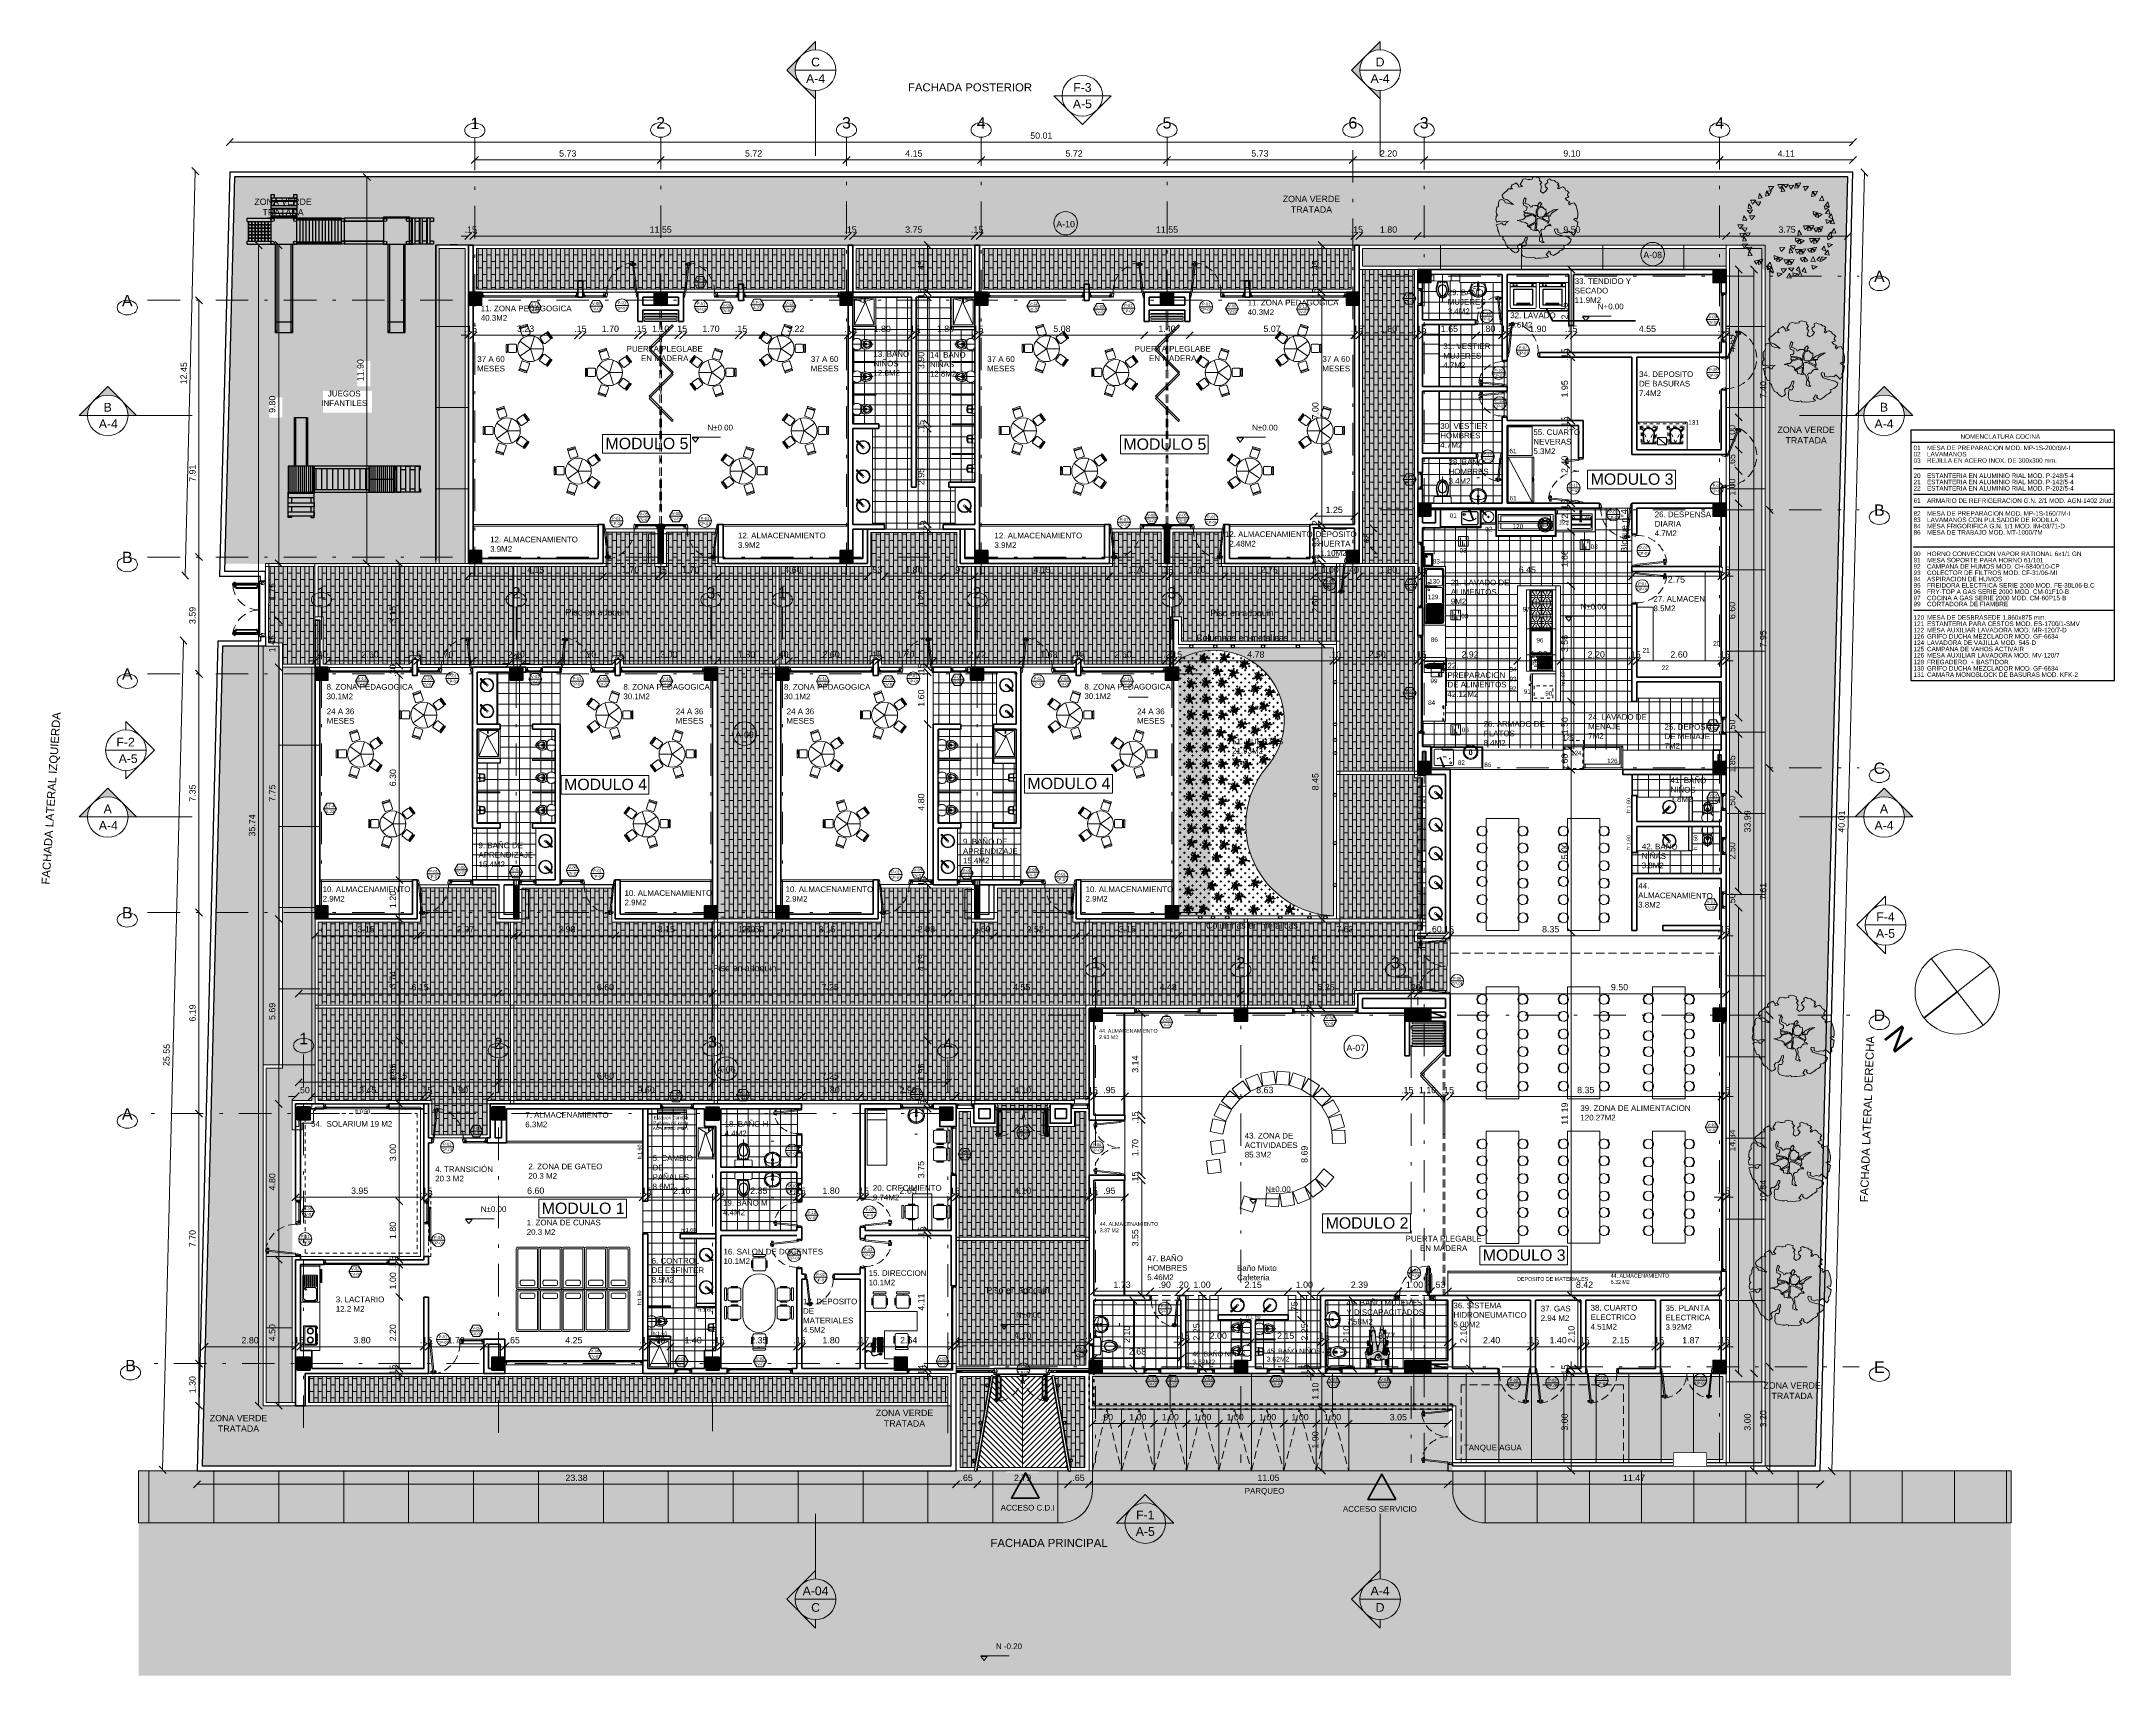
# Model space of a CAD drawing. Header units: inches. Extents: x 99003 to 99155, y 101852 to 101926.
# Drawn here: x 99002.8 to 99066.7, y 101875.4 to 101925.8 of the extents above; entities that cross this region are included whole.
import ezdxf
from ezdxf import colors
from ezdxf.entities.mleader import LeaderData, LeaderLine
from ezdxf.enums import TextEntityAlignment as Align
from ezdxf.math import Vec2, Vec3

# ---------------------------------------------------------------- set-up
doc = ezdxf.new("R2010")
doc.units = ezdxf.units.IN
doc.header["$MEASUREMENT"] = 0
doc.set_wipeout_variables(frame=1)
for name, pattern in [('CENTRO', [2, 1.25, -0.25, 0.25, -0.25]), ('DASHDOTX2', [2, 1, -0.5, 0, -0.5]), ('DASHED', [19.05, 12.7, -6.35]), ('DASHED2', [9.525, 6.35, -3.175]), ('DOT', [0.25, 0, -0.25]), ('HIDDEN', [0.375, 0.25, -0.125]), ('RAYITAS', [15, 12, -3]), ('TRAZOS2', [9.525, 6.35, -3.175]), ('Wipeout_Contour', [1, 0, -1])]:
    doc.linetypes.add(name, pattern=pattern)
for name, color, linetype, lineweight in [('5- 0.18 (muebles fijos)', 3, 'Continuous', 18), ('A-HTCH-251', 251, 'Continuous', 0), ('A-HTCH-253', 253, 'Continuous', 0), ('A-HTCH-254', 254, 'Continuous', 0), ('A-HTCH-255', 255, 'Continuous', 0), ('A-PLAN-ACHU1', 105, 'Continuous', 9), ('A-PLAN-ACHU2', 146, 'Continuous', 0), ('A-PLAN-ACHU3', 250, 'Continuous', 0), ('A-PROY', 6, 'HIDDEN', 18), ('A-VENT', 1, 'Continuous', 15), ('A-WIPEOUT', 255, 'Continuous', 0), ('A_ACHU-1', 253, 'Continuous', 0), ('A_CARP-MAD', 46, 'Continuous', 18), ('A_CARP-MET', 126, 'Continuous', 18), ('A_COLS', 1, 'Continuous', 60), ('A_CUBT-NIVL', 254, 'Continuous', 40), ('A_EJES', 75, 'DASHDOTX2', 5), ('A_EJES-APAR', 75, 'DASHDOTX2', 5), ('A_MUEB', 3, 'Continuous', 15), ('A_MUEB-ACHU', 8, 'Continuous', 9), ('A_MUEB-ARCH', 64, 'Continuous', 15), ('A_MUEB-FIJO', 3, 'Continuous', 15), ('A_MUEB-PANL', 52, 'Continuous', 18), ('A_MUEB-SILL', 54, 'Continuous', 15), ('A_MURO', 7, 'Continuous', 40), ('A_MURO-ANTE', 7, 'Continuous', 30), ('A_MURO-ENCHA', 141, 'Continuous', 15), ('A_PISO', 250, 'Continuous', 0), ('A_PISO-ACHU', 251, 'Continuous', 0), ('A_PISO-GRAN', 250, 'Continuous', 0), ('A_PISO-RAMP', 252, 'Continuous', 0), ('A_PLAN-4', 4, 'Continuous', 25), ('A_PLAN-6', 172, 'Continuous', 18), ('A_PLAN-9', 9, 'Continuous', 9), ('A_PROY', 16, 'HIDDEN', 5), ('A_PSAJ-ACHU', 82, 'Continuous', 0), ('A_PSAJ-ARB', 84, 'Continuous', 5), ('A_PUER', 134, 'Continuous', 18), ('A_TEXT', 154, 'Continuous', 0), ('A_TEXT-DIM', 54, 'Continuous', 13), ('A_TEXT-IDEN', 5, 'Continuous', 18), ('A_TEXT-NIVL', 54, 'Continuous', 20), ('A_TEXT-NOTA', 53, 'Continuous', 20), ('A_TEXT-SIMB', 195, 'Continuous', 20), ('A_URBA-LIND', 161, 'DOT', 35), ('A_URBA-VIA', 14, 'Continuous', 0), ('A_VENT', 124, 'Continuous', 18), ('ARBOL', 92, 'Continuous', 15), ('Arq_Muebles_Fijos', 252, 'Continuous', 15), ('DRYWALL', 146, 'Continuous', 9), ('MOBILIARIO', 3, 'Continuous', 15), ('MUROS', 7, 'Continuous', 5), ('P-BAJA_APARTADO-v4$0$CARPINTERIAS', 4, 'Continuous', 0), ('P-BAJA_APARTADO-v4$0$MUEBLES', 4, 'Continuous', 0), ('P-BAJA_APARTADO-v4$0$proyeccion', 3, 'Continuous', 0), ('P-BAJA_APARTADO-v4$0$SANITARIOS', 2, 'Continuous', 0), ('PROYECCION-ALTA', 9, 'HIDDEN', 0), ('simbol1', 4, 'Continuous', 0), ('VALLA', 4, 'Continuous', 0)]:
    doc.layers.add(name, color=color, linetype=linetype, lineweight=lineweight)
for name, color, linetype in [('A_MUROS', 5, 'Continuous'), ('A_ROTULO', 5, 'Continuous'), ('ITEM_4', 6, 'Continuous'), ('JUEGOS_INF', 172, 'Continuous'), ('MANCESA_EJES_AXIS', 252, 'CENTRO')]:
    doc.layers.add(name, color=color, linetype=linetype)
doc.layers.add('A_URBA-ANDN', color=7, linetype='Continuous', lineweight=15, true_color=0x259400)
doc.layers.add('SENALETICA Y PERSONAS', color=7, linetype='Continuous', lineweight=0, true_color=0x707070)
doc.styles.add('ARIAL', font='arial.ttf')
doc.styles.add('DIM', font='arial.ttf')
doc.dimstyles.new('BAN_REP_1-125', dxfattribs={"dimtxt": 0.195, "dimasz": 0.2188, "dimexe": 0.15, "dimexo": 0.03, "dimgap": 0.1, "dimtad": 1, "dimzin": 4, "dimdsep": 46, "dimtxsty": 'ARIAL', "dimblk": 'OBLIQUE', "dimcen": 0.1, "dimse1": 1, "dimse2": 1, "dimclrd": 256, "dimclre": 256, "dimclrt": 256, "dimadec": 0, "dimazin": 0, "dimtfac": 1, "dimtix": 1, "dimtofl": 0, "dimtmove": 1, "dimatfit": 3, "dimldrblk": 'OPEN90', "dimfxl": 1, "dimtolj": 1, "dimtzin": 0, "dimlwd": -1, "dimlwe": -1, "dimarcsym": 0})
pattern_1 = [(45, (0, -2e-07), (-0.0176776695297, 0.0176776695297), [])]
pattern_2 = [(0, (0.59647, -22.5826), (0, 0.33125), []), (90, (0.59647, -22.5826), (-0.33125, 2e-17), [])]
pattern_3 = [(90, (-108.14993, -2e-07), (-0.13335, 8e-18), []), (180, (-108.14993, -2e-07), (-0.13335, -0.2), [0.13335, -0.13335])]
pattern_4 = [(90, (-108.149932, -2e-07), (-0.03125, 0.015625), [0, -0.03125])]
pattern_5 = [(90, (-108.14992, -2e-07), (-0.13335, 8e-18), []), (180, (-108.14992, -2e-07), (-0.13335, -0.2), [0.13335, -0.13335])]
pattern_6 = [(90, (-108.149922, -2e-07), (-0.03125, 0.015625), [0, -0.03125])]
pattern_7 = [(0, (-220151.213, -160519.341), (7e-15, 19.05), []), (0, (-220144.863, -160525.691), (7e-15, 19.05), [])]
pattern_8 = [(89.99933, (99413.03603, 101887.80418), (-0.33125, 3.87e-06), []), (179.99933, (99413.03603, 101887.80418), (-3.87e-06, -0.33125), [])]
pattern_9 = [(90, (0, 0), (-0.0635, 7e-18), [])]

# ---------------------------------------------------------------- blocks, each defined once
blk = doc.blocks.new('07')
for p, q in [((-0.52, 0.08), (-0.37, 0.1)), ((-0.4, 0.02), (-0.52, 0.08)), ((-0.49, 0.66), (-0.48, 0.49)), ((-0.41, 0.49), (-0.49, 0.66)), ((-0.48, 0.49), (-0.43, 0.38)), ((-0.43, 0.38), (-0.33, 0.34)), ((-0.13, 0.36), (-0.41, 0.49)), ((-0.16, 0.04), (-0.4, 0.02)), ((-0.37, 0.1), (-0.16, 0.08)), ((-0.33, 0.34), (-0.23, 0.3)), ((-0.23, 0.3), (-0.17, 0.21)), ((0.16, 0.08), (-0.23, -0.03)), ((-0.21, 0.65), (-0.14, 0.59)), ((-0.08, 0.63), (-0.21, 0.65)), ((-0.19, -0.17), (0, 0)), ((-0.17, 0.21), (-0.09, 0.1)), ((-0.16, 0.08), (0.16, 0.08)), ((0.16, 0.08), (-0.16, 0.04)), ((-0.14, 0.59), (-0.05, 0.47)), ((-0.01, 0.12), (-0.13, 0.36)), ((-0.09, 0.1), (0.16, 0.08)), ((0.01, 0.54), (-0.08, 0.63)), ((-0.05, 0.47), (-0.02, 0.31)), ((-0.02, 0.31), (0.16, 0.08)), ((0.16, 0.08), (-0.01, 0.12)), ((0, 0), (0.16, 0.08)), ((0.05, 0.31), (0.01, 0.54)), ((0.16, 0.08), (0.05, 0.31)), ((0.12, 0.85), (0.07, 0.65)), ((0.07, 0.65), (0.13, 0.38)), ((0.19, 0.96), (0.12, 0.85)), ((0.16, 0.08), (0.12, -0.01)), ((0.13, 0.38), (0.17, 0.19)), ((0.13, -0.09), (0.16, 0.08)), ((0.54, 0.19), (0.16, 0.08)), ((0.16, 0.08), (0.38, 0.19)), ((0.16, 0.08), (0.25, 0.19)), ((0.17, 0.19), (0.16, 0.08)), ((0.16, 0.08), (0.48, 0.11)), ((0.49, 0.05), (0.16, 0.08)), ((0.16, 0.08), (0.21, -0.11)), ((0.17, 0.69), (0.19, 0.8)), ((0.2, 0.59), (0.17, 0.69)), ((0.19, -0.09), (0.17, 0.04)), ((0.17, 0.04), (0.32, -0.08)), ((0.19, 0.8), (0.19, 0.96)), ((0.25, 0.41), (0.2, 0.59)), ((0.25, 0.19), (0.25, 0.41)), ((0.38, 0.19), (0.49, 0.36)), ((0.48, 0.11), (0.71, 0.18)), ((0.49, 0.36), (0.59, 0.47)), ((0.69, 0.1), (0.49, 0.05)), ((0.7, 0.3), (0.54, 0.19)), ((0.59, 0.47), (0.76, 0.47)), ((0.91, 0.1), (0.69, 0.1)), ((0.76, 0.47), (0.7, 0.41)), ((0.7, 0.41), (0.7, 0.3)), ((0.71, 0.18), (0.94, 0.21)), ((1.03, 0.18), (0.91, 0.1)), ((0.94, 0.21), (1.03, 0.18)), ((-0.56, -0.25), (-0.61, -0.38)), ((-0.61, -0.38), (-0.57, -0.37)), ((-0.57, -0.37), (-0.46, -0.31)), ((-0.45, -0.14), (-0.56, -0.25)), ((-0.46, -0.31), (-0.27, -0.24)), ((-0.39, -0.08), (-0.45, -0.14)), ((-0.23, -0.03), (-0.39, -0.08)), ((-0.27, -0.24), (-0.19, -0.17)), ((-0.22, -0.5), (-0.15, -0.38)), ((-0.22, -0.66), (-0.22, -0.5)), ((-0.19, -0.59), (-0.22, -0.66)), ((-0.15, -0.18), (-0.19, -0.28)), ((-0.19, -0.28), (-0.12, -0.26)), ((-0.12, -0.5), (-0.19, -0.59)), ((0.04, -0.07), (-0.15, -0.18)), ((-0.15, -0.38), (0, -0.28)), ((-0.12, -0.26), (0.02, -0.22)), ((0.05, -0.38), (-0.12, -0.5)), ((0, -0.28), (0.11, -0.21)), ((0.02, -0.22), (0.08, -0.16)), ((0.12, -0.01), (0.04, -0.07)), ((0.19, -0.23), (0.05, -0.38)), ((0.08, -0.16), (0.13, -0.09)), ((0.11, -0.21), (0.19, -0.09)), ((0.21, -0.11), (0.19, -0.23)), ((0.27, -0.25), (0.21, -0.14)), ((0.32, -0.41), (0.27, -0.25)), ((0.32, -0.08), (0.43, -0.25)), ((0.38, -0.58), (0.32, -0.41)), ((0.49, -0.68), (0.38, -0.58)), ((0.43, -0.25), (0.49, -0.47)), ((0.49, -0.47), (0.49, -0.68))]:
    blk.add_line(p, q)
blk = doc.blocks.new('LAVAMANOS_NAL 2')
for radius in [0.21, 0.19, 0.03]:
    blk.add_circle((0, 0), radius)
blk = doc.blocks.new('P-BAJA_APARTADO-v4$0$MULTIPLES')
at = {"layer": 'A_MUEB-SILL'}
for p, q in [((0.917, 4.783), (1.329, 5.068)), ((1.329, 5.068), (1.613, 4.656)), ((1.444, 5.128), (1.912, 5.305)), ((1.444, 5.128), (1.622, 4.661)), ((1.622, 4.661), (2.089, 4.838)), ((1.912, 5.305), (2.089, 4.838)), ((2.038, 5.337), (2.535, 5.397)), ((2.038, 5.337), (2.099, 4.84)), ((2.099, 4.84), (2.595, 4.901)), ((2.535, 5.397), (2.595, 4.901)), ((2.665, 5.397), (2.605, 4.901)), ((2.605, 4.901), (3.101, 4.84)), ((2.665, 5.397), (3.162, 5.337)), ((3.162, 5.337), (3.101, 4.84)), ((3.288, 5.305), (3.111, 4.838)), ((3.111, 4.838), (3.578, 4.661)), ((3.288, 5.305), (3.756, 5.128)), ((3.756, 5.128), (3.578, 4.661)), ((3.871, 5.068), (3.587, 4.656)), ((3.871, 5.068), (4.283, 4.783)), ((0.182, 3.773), (0.414, 4.215)), ((0.414, 4.215), (0.857, 3.983)), ((0.488, 4.323), (0.82, 4.697)), ((0.488, 4.323), (0.862, 3.991)), ((0.82, 4.697), (1.194, 4.365)), ((0.862, 3.991), (1.194, 4.365)), ((0.917, 4.783), (1.201, 4.372)), ((1.201, 4.372), (1.613, 4.656)), ((3.587, 4.656), (3.999, 4.372)), ((4.283, 4.783), (3.999, 4.372)), ((4.38, 4.697), (4.006, 4.365)), ((4.006, 4.365), (4.338, 3.991)), ((4.712, 4.323), (4.338, 3.991)), ((4.786, 4.215), (4.343, 3.983)), ((4.38, 4.697), (4.712, 4.323)), ((4.786, 4.215), (5.018, 3.773)), ((0.016, 3.165), (0.135, 3.651)), ((0.135, 3.651), (0.621, 3.531)), ((0.182, 3.773), (0.624, 3.54)), ((0.501, 3.046), (0.621, 3.531)), ((0.624, 3.54), (0.857, 3.983)), ((4.343, 3.983), (4.576, 3.54)), ((5.018, 3.773), (4.576, 3.54)), ((5.065, 3.651), (4.579, 3.531)), ((4.579, 3.531), (4.699, 3.046)), ((5.065, 3.651), (5.184, 3.165)), ((0, 2.536), (0, 3.036)), ((0, 3.036), (0.5, 3.036)), ((0, 2.536), (0.5, 2.536)), ((0.016, 3.165), (0.501, 3.046)), ((0.5, 2.536), (0.5, 3.036)), ((4.64, 2.332), (4.69, 2.829)), ((5.188, 2.779), (4.69, 2.829)), ((5.184, 3.165), (4.699, 3.046)), ((5.138, 2.282), (5.188, 2.779)), ((5.138, 2.282), (4.64, 2.332)), ((4.821, 1.59), (4.871, 2.087)), ((5.368, 2.038), (4.871, 2.087)), ((5.318, 1.54), (5.368, 2.038)), ((0.488, 1.249), (0.862, 1.58)), ((0.82, 0.874), (0.488, 1.249)), ((0.82, 0.874), (1.194, 1.206)), ((1.194, 1.206), (0.862, 1.58)), ((0.917, 0.788), (1.201, 1.199)), ((1.613, 0.915), (1.201, 1.199)), ((1.329, 0.504), (1.613, 0.915)), ((1.444, 0.443), (1.622, 0.911)), ((2.089, 0.734), (1.622, 0.911)), ((5.318, 1.54), (4.821, 1.59)), ((1.329, 0.504), (0.917, 0.788)), ((1.912, 0.266), (1.444, 0.443)), ((1.912, 0.266), (2.089, 0.734)), ((2.038, 0.235), (2.099, 0.731)), ((2.535, 0.175), (2.038, 0.235)), ((2.595, 0.671), (2.099, 0.731)), ((2.535, 0.175), (2.595, 0.671)), ((3.101, 0.731), (2.605, 0.671)), ((2.665, 0.175), (2.605, 0.671)), ((3.162, 0.235), (2.665, 0.175)), ((3.162, 0.235), (3.101, 0.731)), ((3.496, 0.468), (3.963, 0.645)), ((3.673, 0), (3.496, 0.468)), ((3.673, 0), (4.14, 0.177)), ((4.14, 0.177), (3.963, 0.645))]:
    blk.add_line(p, q, dxfattribs=at)
blk = doc.blocks.new('P-BAJA_APARTADO-v4$0$A$C1690203A')
at = {"layer": 'P-BAJA_APARTADO-v4$0$MUEBLES', "extrusion": (0, 0, -1), "xscale": 0.7999999998892788, "yscale": 0.7999999998892788, "zscale": -0.7999999999999996, "rotation": 223.0194156707103}
blk.add_blockref('P-BAJA_APARTADO-v4$0$MULTIPLES', (0.191, 0.388), dxfattribs=at)
blk = doc.blocks.new('Silla 01', base_point=(5070.29, 4811.776))
at = {"linetype": 'Wipeout_Contour', "ltscale": 27960.596888}
blk.add_wipeout([(5070.349, 4811.855), (5070.349, 4811.885), (5070.319, 4811.885), (5070.319, 4811.855)], dxfattribs=at)
at = {"linetype": 'Continuous'}
for p, q in [((5070.321, 4811.885), (5070.319, 4811.885)), ((5070.319, 4811.885), (5070.319, 4811.855)), ((5070.319, 4811.855), (5070.349, 4811.855)), ((5070.349, 4811.855), (5070.349, 4811.857))]:
    blk.add_line(p, q, dxfattribs=at)
at = {"linetype": 'Wipeout_Contour', "ltscale": 27961.417546}
blk.add_wipeout([(5070.561, 4811.855), (5070.561, 4811.885), (5070.531, 4811.885), (5070.531, 4811.855)], dxfattribs=at)
at = {"linetype": 'Continuous'}
for p, q in [((5070.531, 4811.857), (5070.531, 4811.855)), ((5070.531, 4811.855), (5070.561, 4811.855)), ((5070.561, 4811.885), (5070.559, 4811.885)), ((5070.561, 4811.855), (5070.561, 4811.885))]:
    blk.add_line(p, q, dxfattribs=at)
at = {"linetype": 'Wipeout_Contour', "ltscale": 27962.168802}
blk.add_wipeout([(5070.561, 4812.112), (5070.531, 4812.112), (5070.531, 4812.037), (5070.561, 4812.037)], dxfattribs=at)
at = {"linetype": 'Continuous'}
for p, q in [((5070.561, 4812.112), (5070.531, 4812.112)), ((5070.531, 4812.112), (5070.531, 4812.09)), ((5070.561, 4812.065), (5070.561, 4812.112))]:
    blk.add_line(p, q, dxfattribs=at)
at = {"linetype": 'Wipeout_Contour', "ltscale": 27961.348166}
blk.add_wipeout([(5070.319, 4812.037), (5070.349, 4812.037), (5070.349, 4812.112), (5070.319, 4812.112)], dxfattribs=at)
at = {"linetype": 'Continuous'}
for p, q in [((5070.349, 4812.112), (5070.319, 4812.112)), ((5070.319, 4812.112), (5070.319, 4812.065)), ((5070.349, 4812.09), (5070.349, 4812.112))]:
    blk.add_line(p, q, dxfattribs=at)
for radius, start, end in [(0.15, 0, 180), (0.164, 56.20647, 123.79353), (0.146, 51.27466, 128.72534), (0.15, 180, 0)]:
    blk.add_arc((5070.44, 4811.976), radius, start, end, dxfattribs=at)
blk = doc.blocks.new('A$C11460B5B')
at = {"layer": 'A_MUEB'}
for p, q in [((1.288, 3.346), (0.288, 3.346)), ((0.288, 3.346), (0.288, -0.104)), ((1.288, -0.104), (1.288, 3.346)), ((0.288, -0.104), (1.288, -0.104))]:
    blk.add_line(p, q, dxfattribs=at)
at = {"layer": 'A_MUEB', "linetype": 'Continuous', "rotation": 90}
for p in [(0.364, 1.741), (0.364, 0.136)]:
    blk.add_blockref('Silla 01', p, dxfattribs=at)
at = {"layer": 'A_MUEB', "linetype": 'Continuous', "xscale": -1, "rotation": 270}
blk.add_blockref('Silla 01', (1.213, 0.136), dxfattribs=at)
at = {"layer": 'A_MUEB', "linetype": 'Continuous', "rotation": 90}
for p in [(0.364, 2.287), (0.364, 0.695)]:
    blk.add_blockref('Silla 01', p, dxfattribs=at)
at = {"layer": 'A_MUEB', "linetype": 'Continuous', "xscale": -1, "rotation": 270}
blk.add_blockref('Silla 01', (1.213, 0.695), dxfattribs=at)
at = {"layer": 'A_MUEB', "linetype": 'Continuous', "rotation": 90}
for p in [(0.364, 2.807), (0.364, 1.255)]:
    blk.add_blockref('Silla 01', p, dxfattribs=at)
at = {"layer": 'A_MUEB', "linetype": 'Continuous', "xscale": -1, "rotation": 270}
blk.add_blockref('Silla 01', (1.213, 1.201), dxfattribs=at)
blk.add_blockref('Silla 01', (1.213, 1.741), dxfattribs=at)
blk.add_blockref('Silla 01', (1.213, 2.287), dxfattribs=at)
blk.add_blockref('Silla 01', (1.213, 2.807), dxfattribs=at)
blk = doc.blocks.new('griferia lavamanos planta')
at = {"layer": 'A_MUEB-FIJO'}
for p, q in [((-0.009, 0.008), (-0.031, 0.008)), ((-0.009, 0.008), (-0.009, 0.002)), ((-0.009, 0.008), (0.099, -0.005)), ((-0.009, -0.039), (-0.031, -0.039)), ((-0.009, -0.039), (0.099, -0.026)), ((-0.009, -0.033), (-0.009, -0.039))]:
    blk.add_line(p, q, dxfattribs=at)
blk.add_arc((0.097, -0.016), 0.0105, 285.82394, 74.17606, dxfattribs=at)
at = {"layer": 'A_MUEB-FIJO', "extrusion": (0, 0, -1)}
for centre in [(-0.031, -0.016), (-0.009, -0.016)]:
    blk.add_ellipse(centre, major_axis=(-0.0433, 0), ratio=0.536655, start_param=4.711716, end_param=7.854654, dxfattribs=at)
at = {"layer": 'A_MUEB-FIJO'}
blk.add_ellipse((-0.009, -0.016), major_axis=(-0.0196, 0), ratio=0.90251, dxfattribs=at)
blk = doc.blocks.new('lavamanos fluxometro NUEVO de colgar')
at = {"layer": 'A_EJES-APAR'}
blk.add_line((0, -0.553), (0, -0.05), dxfattribs=at)
at = {"layer": 'A_MUEB-ACHU'}
for points in [[(-0.02, -0.203, 0.058386), (-0.154, -0.223, 0.279321), (-0.212, -0.284, 0.053416), (-0.214, -0.308, 0.107904), (-0.199, -0.378, 0.101905), (-0.153, -0.441, 0.094429), (-0.084, -0.483, 0.089747), (0, -0.498, 0.089747), (0.084, -0.483, 0.094429), (0.153, -0.441, 0.101905), (0.199, -0.378, 0.107904), (0.214, -0.308, 0.053416), (0.212, -0.284, 0.145409), (0.189, -0.244)], [(0.189, -0.244, 0.14211), (0.154, -0.223, 0.058332), (0.02, -0.203, 0.058332)]]:
    blk.add_lwpolyline(points, format="xyb", dxfattribs=at)
for radius, start, end in [(0.0319, 110.26302, 69.73698), (0.0223, 116.12357, 63.87643)]:
    blk.add_arc((0, -0.308), radius, start, end, dxfattribs=at)
at = {"layer": 'A_MUEB-FIJO'}
for p, q in [((-0.245, -0.249), (-0.189, -0.09)), ((0.245, -0.249), (0.189, -0.09))]:
    blk.add_line(p, q, dxfattribs=at)
for points in [[(0, -0.541, -0.135313), (-0.142, -0.502, -0.151013), (-0.237, -0.396, -0.120701), (-0.256, -0.298, -0.085647), (-0.245, -0.249)], [(0, -0.095, 0.167625), (-0.174, -0.15, 0.142025), (-0.243, -0.277, 0.053416), (-0.247, -0.308, 0.107904), (-0.228, -0.392, 0.101905), (-0.174, -0.465, 0.094429), (-0.095, -0.513, 0.089747), (0, -0.531, 0.089747), (0.095, -0.513, 0.094429), (0.174, -0.465, 0.101905), (0.228, -0.392, 0.107904), (0.247, -0.308, 0.053416), (0.243, -0.277, 0.041696), (0.216, -0.208)], [(0.216, -0.208, 0.023881), (0.19, -0.162, 0.186733), (0, -0.095, 0.164325)], [(0, -0.541, 0.135313), (0.142, -0.502, 0.151013), (0.237, -0.396, 0.120701), (0.256, -0.298, 0.085647), (0.245, -0.249)]]:
    blk.add_lwpolyline(points, format="xyb", dxfattribs=at)
blk.add_lwpolyline([(-0.189, -0.09), (0.189, -0.09)], dxfattribs=at)
at = {"layer": 'A_COLS', "rotation": 270}
blk.add_blockref('griferia lavamanos planta', (0.016, -0.187), dxfattribs=at)
blk = doc.blocks.new('*U117')
at = {"layer": 'A_PISO-ACHU'}
blk.add_line((-0.159, 0), (-0.239, 0), dxfattribs=at)
blk.add_wipeout([(-0.388, 0.787), (-0.01, 0.787), (0.046, 0.628), (0.056, 0.595), (0.056, 0.539), (0.044, 0.493), (0.025, 0.455), (0.001, 0.423), (-0.022, 0.401), (-0.063, 0.372), (-0.102, 0.354), (-0.158, 0.339), (-0.189, 0.336), (-0.198, 0.336), (-0.247, 0.34), (-0.287, 0.35), (-0.326, 0.367), (-0.348, 0.379), (-0.387, 0.41), (-0.408, 0.434), (-0.43, 0.468), (-0.45, 0.521), (-0.455, 0.561), (-0.453, 0.596), (-0.447, 0.621), (-0.427, 0.676), (-0.419, 0.699)]).dxf.layer = 'A_MUEB-FIJO'
at = {"layer": 'A_MUEB-FIJO', "rotation": 359.999999999987}
blk.add_blockref('lavamanos fluxometro NUEVO de colgar', (-0.199, 0.877), dxfattribs=at)
blk = doc.blocks.new('puerta mad .80mt')
at = {"layer": '5- 0.18 (muebles fijos)'}
blk.add_line((21.386, 37.751), (21.386, 37.751), dxfattribs=at)
at = {"layer": 'A_ACHU-1'}
for p, q in [((21.28, 37.695), (21.281, 37.706)), ((21.28, 37.695), (21.283, 37.695)), ((21.281, 37.706), (21.284, 37.706)), ((21.281, 37.68), (21.283, 37.695)), ((21.283, 37.695), (21.285, 37.72)), ((21.316, 37.677), (21.32, 37.717)), ((21.329, 37.711), (21.319, 37.712)), ((21.326, 37.679), (21.329, 37.713)), ((21.332, 37.713), (21.329, 37.713)), ((21.343, 37.73), (21.332, 37.713)), ((21.337, 37.66), (21.343, 37.73)), ((21.346, 37.729), (21.343, 37.73)), ((21.346, 37.729), (21.343, 37.73)), ((21.38, 37.656), (21.387, 37.726)), ((21.384, 37.726), (21.387, 37.726)), ((21.384, 37.726), (21.387, 37.726)), ((21.387, 37.726), (21.394, 37.707)), ((21.394, 37.672), (21.397, 37.707)), ((21.394, 37.707), (21.397, 37.707)), ((21.397, 37.705), (21.407, 37.704)), ((21.404, 37.669), (21.407, 37.709)), ((21.44, 37.68), (21.442, 37.705)), ((21.444, 37.691), (21.441, 37.691)), ((21.442, 37.68), (21.444, 37.691)), ((21.326, 37.681), (21.316, 37.682)), ((21.329, 37.678), (21.326, 37.679)), ((21.337, 37.66), (21.329, 37.678)), ((21.34, 37.66), (21.337, 37.66)), ((21.377, 37.656), (21.38, 37.656)), ((21.38, 37.656), (21.391, 37.673)), ((21.391, 37.673), (21.394, 37.672)), ((21.394, 37.674), (21.404, 37.674)), ((21.439, 37.666), (21.44, 37.68)), ((21.442, 37.68), (21.44, 37.68)), ((21.281, 37.017), (21.28, 37.017)), ((21.281, 37.034), (21.282, 37.039)), ((21.281, 37.034), (21.281, 37.017)), ((21.282, 37.037), (21.291, 37.036)), ((21.282, 37.036), (21.298, 37.034)), ((21.298, 37.035), (21.298, 37.034))]:
    blk.add_line(p, q, dxfattribs=at)
blk.add_circle((21.282, 37.035), 0.00188, dxfattribs=at)
for centre, radius, start, end in [((21.191, 37.709), 0.0943, 342.45333, 6.93117), ((21.301, 37.702), 0.0242, 38.29507, 131.08943), ((21.423, 37.69), 0.0242, 38.29507, 131.08943), ((21.532, 37.677), 0.0943, 162.45333, 186.93117), ((21.3, 37.695), 0.0242, 218.29507, 311.08943), ((21.423, 37.684), 0.0242, 218.29507, 311.08943), ((21.282, 37.035), 0.000938, 85, 265), ((21.282, 37.035), 0.000937, 265, 85)]:
    blk.add_arc(centre, radius, start, end, dxfattribs=at)
at = {"layer": 'A_CARP-MAD'}
for points in [[(21.243, 36.902), (21.26, 36.902), (21.26, 36.885), (21.28, 36.885), (21.3, 36.975), (21.3, 36.995), (21.28, 36.995), (21.28, 37.035), (21.26, 37.035), (21.26, 37.018), (21.243, 37.018)], [(22.043, 36.902), (22.026, 36.902), (22.026, 36.885), (22.006, 36.885), (21.986, 36.975), (21.986, 36.995), (22.006, 36.995), (22.006, 37.035), (22.026, 37.035), (22.026, 37.018), (22.043, 37.018)]]:
    blk.add_lwpolyline(points, close=True, dxfattribs=at)
at = {"layer": 'A_PROY'}
blk.add_arc((21.279, 37.034), 0.727, 0.08167, 81.49464, dxfattribs=at)
at = {"layer": 'A_PUER'}
for p, q in [((21.282, 37.037), (21.349, 37.757)), ((21.32, 37.034), (21.386, 37.754)), ((21.386, 37.754), (21.349, 37.757)), ((21.32, 37.034), (21.282, 37.037))]:
    blk.add_line(p, q, dxfattribs=at)
blk = doc.blocks.new('puerta mad 1mt')
at = {"layer": '5- 0.18 (muebles fijos)'}
blk.add_line((0.155, 0.99), (0.155, 0.99), dxfattribs=at)
at = {"layer": 'A_ACHU-1'}
for p, q in [((0.048, 0.934), (0.049, 0.946)), ((0.048, 0.934), (0.051, 0.934)), ((0.049, 0.946), (0.052, 0.945)), ((0.049, 0.92), (0.051, 0.934)), ((0.051, 0.934), (0.054, 0.96)), ((0.084, 0.916), (0.088, 0.956)), ((0.095, 0.92), (0.085, 0.921)), ((0.098, 0.95), (0.088, 0.951)), ((0.094, 0.918), (0.098, 0.952)), ((0.097, 0.917), (0.094, 0.918)), ((0.105, 0.899), (0.097, 0.917)), ((0.101, 0.952), (0.098, 0.952)), ((0.112, 0.969), (0.101, 0.952)), ((0.105, 0.899), (0.112, 0.969)), ((0.108, 0.899), (0.105, 0.899)), ((0.115, 0.968), (0.112, 0.969)), ((0.115, 0.968), (0.112, 0.969)), ((0.145, 0.895), (0.148, 0.894)), ((0.148, 0.894), (0.156, 0.964)), ((0.148, 0.894), (0.159, 0.911)), ((0.153, 0.964), (0.156, 0.964)), ((0.153, 0.964), (0.156, 0.964)), ((0.156, 0.964), (0.163, 0.946)), ((0.159, 0.911), (0.162, 0.91)), ((0.162, 0.91), (0.166, 0.945)), ((0.162, 0.913), (0.172, 0.912)), ((0.163, 0.946), (0.166, 0.945)), ((0.165, 0.943), (0.175, 0.942)), ((0.172, 0.907), (0.176, 0.947)), ((0.207, 0.903), (0.208, 0.918)), ((0.208, 0.918), (0.211, 0.943)), ((0.211, 0.917), (0.208, 0.918)), ((0.212, 0.929), (0.209, 0.929)), ((0.211, 0.917), (0.212, 0.929)), ((0.021, 0.057), (0.02, 0.057)), ((0.021, 0.074), (0.022, 0.078)), ((0.021, 0.074), (0.021, 0.057)), ((0.022, 0.076), (0.031, 0.076)), ((0.022, 0.075), (0.038, 0.074)), ((0.038, 0.075), (0.038, 0.074))]:
    blk.add_line(p, q, dxfattribs=at)
blk.add_circle((0.022, 0.075), 0.00188, dxfattribs=at)
for centre, radius, start, end in [((-0.04, 0.949), 0.0943, 341.79754, 6.27538), ((0.069, 0.935), 0.0242, 217.63928, 310.43364), ((0.069, 0.941), 0.0242, 37.63928, 130.43364), ((0.191, 0.922), 0.0242, 217.63928, 310.43364), ((0.192, 0.928), 0.0242, 37.63928, 130.43364), ((0.3, 0.914), 0.0943, 161.79754, 186.27538), ((0.022, 0.075), 0.000938, 85, 265), ((0.022, 0.075), 0.000937, 265, 85)]:
    blk.add_arc(centre, radius, start, end, dxfattribs=at)
at = {"layer": 'A_CARP-MAD'}
for points in [[(-0.017, -0.058), (0, -0.058), (0, -0.075), (0.02, -0.075), (0.04, 0.015), (0.04, 0.035), (0.02, 0.035), (0.02, 0.075), (0, 0.075), (0, 0.058), (-0.017, 0.058)], [(0.983, -0.058), (0.966, -0.058), (0.966, -0.075), (0.946, -0.075), (0.926, 0.015), (0.926, 0.035), (0.946, 0.035), (0.946, 0.075), (0.966, 0.075), (0.966, 0.058), (0.983, 0.058)]]:
    blk.add_lwpolyline(points, close=True, dxfattribs=at)
at = {"layer": 'A_PROY'}
blk.add_arc((0.016, 0.073), 0.93, 358.90252, 81.38744, dxfattribs=at)
at = {"layer": 'A_PUER'}
for p, q in [((0.022, 0.076), (0.118, 0.996)), ((0.059, 0.073), (0.156, 0.992)), ((0.156, 0.992), (0.118, 0.996)), ((0.059, 0.073), (0.022, 0.076))]:
    blk.add_line(p, q, dxfattribs=at)
blk = doc.blocks.new('sanitario convencional planta')
blk.add_wipeout([(-0.247, 0), (0.238, 0), (0.258, -0.003), (0.266, -0.013), (0.267, -0.034), (0.267, -0.178), (0.262, -0.191), (0.249, -0.198), (0.237, -0.199), (0.137, -0.21), (0.185, -0.397), (0.188, -0.435), (0.188, -0.473), (0.179, -0.529), (0.168, -0.571), (0.156, -0.602), (0.134, -0.641), (0.116, -0.665), (0.069, -0.706), (0.029, -0.72), (0, -0.723), (-0.032, -0.72), (-0.074, -0.703), (-0.098, -0.685), (-0.13, -0.648), (-0.152, -0.61), (-0.168, -0.569), (-0.179, -0.531), (-0.186, -0.486), (-0.188, -0.427), (-0.173, -0.349), (-0.137, -0.21), (-0.24, -0.199), (-0.254, -0.197), (-0.263, -0.189), (-0.267, -0.178), (-0.267, -0.02), (-0.264, -0.009), (-0.253, -0.001)]).dxf.layer = 'A_MUEB-FIJO'
at = {"layer": 'A_EJES-APAR'}
blk.add_line((0, 0), (0, -0.83), dxfattribs=at)
at = {"layer": 'A_MUEB-ACHU'}
for p, q in [((-0.164, -0.394), (-0.134, -0.264)), ((-0.09, -0.229), (0.09, -0.229)), ((0.164, -0.394), (0.134, -0.264))]:
    blk.add_line(p, q, dxfattribs=at)
for centre in [(-0.065, -0.246), (0.065, -0.246)]:
    blk.add_circle(centre, 0.01, dxfattribs=at)
for centre, radius, start, end in [((-0.001, -0.463), 0.136, 169.74826, 190.04581), ((0.021, -0.462), 0.158, 131.55563, 171.59835), ((0.187, -0.447), 0.324, 187.02652, 201.96806), ((-0.09, -0.273), 0.0443, 90, 168.29554), ((-0.001, -0.463), 0.125, 169.66664, 190.17775), ((0.021, -0.462), 0.147, 131.53547, 171.66825), ((0.187, -0.447), 0.313, 186.97265, 201.98894), ((0.087, -0.492), 0.215, 200.78805, 223.46959), ((0.087, -0.492), 0.204, 200.75624, 223.61759), ((-0.001, -0.435), 0.123, 90.22001, 132.08813), ((-0.001, -0.435), 0.112, 90.22001, 132.11427), ((-0.014, -0.597), 0.0586, 217.68259, 254.1454), ((-0.002, -0.435), 0.123, 47.91187, 89.77999), ((-0.002, -0.435), 0.112, 47.88573, 89.77999), ((0.011, -0.597), 0.0586, 285.8546, 322.31741), ((-0.09, -0.492), 0.204, 316.38241, 339.24376), ((-0.09, -0.492), 0.215, 316.53041, 339.21195), ((-0.024, -0.462), 0.147, 8.33175, 48.46453), ((-0.024, -0.462), 0.158, 8.40165, 48.44437), ((0.09, -0.273), 0.0443, 11.70446, 90), ((-0.19, -0.447), 0.313, 338.01106, 353.02735), ((-0.19, -0.447), 0.324, 338.03194, 352.97348), ((-0.002, -0.463), 0.125, 349.82225, 10.33336), ((-0.002, -0.463), 0.136, 349.95419, 10.25174), ((-0.014, -0.597), 0.0696, 218.16781, 253.43432), ((0, -0.588), 0.0828, 245.849, 268.97195), ((0, -0.588), 0.0718, 245.26019, 268.97195), ((-0.003, -0.588), 0.0718, 271.02805, 294.73981), ((-0.003, -0.588), 0.0828, 271.02805, 294.151), ((0.011, -0.597), 0.0696, 286.56568, 321.83219)]:
    blk.add_arc(centre, radius, start, end, dxfattribs=at)
at = {"layer": 'A_MUEB-FIJO'}
for p, q in [((-0.137, -0.21), (-0.182, -0.383)), ((-0.173, -0.392), (-0.132, -0.21)), ((-0.137, -0.21), (0.137, -0.21)), ((0.125, -0.21), (-0.125, -0.21)), ((0.173, -0.392), (0.132, -0.21))]:
    blk.add_line(p, q, dxfattribs=at)
blk.add_lwpolyline([(0.247, 0), (-0.247, 0, 0.414214), (-0.267, -0.02), (-0.267, -0.178, 0.385714), (-0.249, -0.198), (-0.125, -0.21), (-0.137, -0.21), (-0.182, -0.383, 0.075478), (-0.188, -0.463, 0.03871), (-0.177, -0.538, 0.043116), (-0.159, -0.593, 0.05095), (-0.13, -0.648, 0.051053), (-0.098, -0.685, 0.086604), (-0.061, -0.71, 0.061763), (-0.022, -0.722, 0.08632), (0.022, -0.722, 0.089224), (0.074, -0.703, 0.08292), (0.107, -0.675, 0.030058), (0.137, -0.636, 0.064909), (0.162, -0.586, 0.02795), (0.182, -0.517, 0.059134), (0.189, -0.447, 0.046588), (0.182, -0.383), (0.137, -0.21), (0.125, -0.21), (0.249, -0.198, 0.385714), (0.267, -0.178), (0.267, -0.02, 0.414214), (0.247, 0)], format="xyb", close=True, dxfattribs=at)
for centre, radius, start, end in [((0.073, -0.443), 0.262, 166.7026, 180), ((0.221, -0.44), 0.41, 180.40002, 201.25676), ((0.073, -0.443), 0.251, 168.29554, 180), ((0.221, -0.44), 0.399, 180.41068, 201.25676), ((0.097, -0.489), 0.277, 201.25676, 223.28454), ((0.097, -0.489), 0.266, 201.25676, 223.28454), ((-0.097, -0.489), 0.266, 316.71546, 338.74324), ((-0.097, -0.489), 0.277, 316.71546, 338.74324), ((-0.221, -0.44), 0.399, 338.74324, 359.58932), ((-0.221, -0.44), 0.41, 338.74324, 359.59998), ((-0.073, -0.443), 0.251, 0, 11.70446), ((-0.073, -0.443), 0.262, 0, 13.2974), ((0, -0.58), 0.144, 223.28454, 270), ((0, -0.58), 0.133, 223.28454, 270), ((-0.067, -0.67), 0.021, 245.98431, 49.34633), ((0, -0.58), 0.133, 270, 316.71546), ((0, -0.58), 0.144, 270, 316.71546), ((0.067, -0.669), 0.022, 130.14687, 291.79193)]:
    blk.add_arc(centre, radius, start, end, dxfattribs=at)
blk = doc.blocks.new('MD-200-7C-flat-1')
at = {"color": 3}
for p, q in [((-12, 175), (1848, 307)), ((-12, 175), (50, -698)), ((1848, 307), (1910, -566)), ((1910, -566), (50, -698))]:
    blk.add_line(p, q, dxfattribs=at)
at = {"color": 4}
for p, q in [((20, 147), (-12, 175)), ((20, 147), (1820, 275)), ((20, 147), (78, -666)), ((1820, 275), (1848, 307)), ((1820, 275), (1878, -538)), ((1878, -538), (78, -666)), ((1878, -538), (1910, -566)), ((78, -666), (50, -698))]:
    blk.add_line(p, q, dxfattribs=at)
at = {"color": 4, "ltscale": 10}
blk.add_line((-8, 115), (1852, 247), dxfattribs=at)
blk = doc.blocks.new('VS')
at = {"color": 0, "linetype": 'ByBlock'}
for radius in [150, 125]:
    blk.add_circle((0, 0), radius, dxfattribs=at)
blk = doc.blocks.new('CUBO')
at = {"color": 0, "linetype": 'ByBlock'}
blk.add_lwpolyline([(-53, 33), (53, 33, -0.414214), (73, 13), (73, -13, -0.414214), (53, -33), (-53, -33, -0.414214), (-73, -13), (-73, 13, -0.414214)], format="xyb", close=True, dxfattribs=at)
for radius in [225, 195]:
    blk.add_circle((0, 0), radius, dxfattribs=at)
blk = doc.blocks.new('ES-$-1-SMV')
at = {"color": 0, "linetype": 'ByBlock'}
for p, q in [((0, 0), (0, -500)), ((0, 0), (1000, 0)), ((1000, 0), (1000, -500)), ((0, -225), (1000, -225)), ((0, -275), (1000, -275)), ((0, -500), (1000, -500))]:
    blk.add_line(p, q, dxfattribs=at)
at = {"color": 2, "linetype": 'ByBlock'}
for p, q in [((50, -50), (50, -225)), ((50, -50), (950, -50)), ((50, -275), (50, -450)), ((950, -50), (950, -225)), ((950, -275), (950, -450)), ((50, -450), (950, -450))]:
    blk.add_line(p, q, dxfattribs=at)
blk = doc.blocks.new('CM-60P15-B-flat-2')
at = {"color": 3}
for p, q in [((-85, 1197), (812, 1261)), ((0, 0), (-85, 1197)), ((812, 1261), (898, 64)), ((898, 64), (0, 0))]:
    blk.add_line(p, q, dxfattribs=at)
at = {"color": 2}
for p, q in [((100, 7), (14, 1204)), ((114, 1041), (27, 1034)), ((118, 981), (31, 975)), ((343, 1197), (34, 1175)), ((34, 1175), (58, 836)), ((142, 642), (55, 636)), ((58, 836), (367, 858)), ((372, 798), (62, 776)), ((62, 776), (87, 437)), ((81, 1149), (78, 1199)), ((157, 1058), (81, 1149)), ((163, 970), (101, 869)), ((101, 869), (105, 819)), ((110, 750), (106, 800)), ((186, 659), (110, 750)), ((195, 1102), (187, 1206)), ((207, 932), (214, 827)), ((223, 703), (216, 807)), ((238, 1064), (301, 1164)), ((244, 976), (320, 885)), ((266, 665), (329, 765)), ((283, 1053), (353, 1058)), ((288, 993), (357, 998)), ((301, 1164), (297, 1214)), ((312, 654), (382, 659)), ((320, 885), (324, 835)), ((329, 765), (325, 815)), ((367, 858), (343, 1197)), ((363, 1199), (672, 1221)), ((387, 860), (363, 1199)), ((396, 459), (372, 798)), ((443, 1064), (373, 1059)), ((447, 1004), (377, 999)), ((697, 882), (387, 860)), ((392, 800), (701, 822)), ((416, 461), (392, 800)), ((471, 665), (402, 660)), ((410, 1172), (407, 1222)), ((486, 1082), (410, 1172)), ((493, 993), (430, 893)), ((430, 893), (434, 843)), ((439, 773), (435, 823)), ((515, 683), (439, 773)), ((524, 1125), (516, 1230)), ((536, 956), (543, 851)), ((552, 726), (545, 831)), ((567, 1087), (630, 1188)), ((573, 999), (650, 908)), ((596, 688), (658, 789)), ((613, 1076), (700, 1082)), ((617, 1016), (704, 1023)), ((630, 1188), (626, 1238)), ((641, 677), (728, 683)), ((650, 908), (653, 859)), ((658, 789), (655, 839)), ((672, 1221), (697, 882)), ((773, 55), (688, 1252)), ((701, 822), (725, 483)), ((798, 57), (713, 1254)), ((147, 582), (59, 576)), ((171, 243), (83, 237)), ((175, 183), (85, 177)), ((87, 437), (396, 459)), ((400, 399), (91, 377)), ((91, 377), (115, 38)), ((115, 38), (424, 60)), ((192, 571), (129, 470)), ((129, 470), (133, 421)), ((138, 351), (134, 401)), ((214, 260), (138, 351)), ((220, 172), (158, 71)), ((158, 71), (161, 22)), ((235, 533), (243, 428)), ((252, 304), (244, 408)), ((264, 134), (271, 29)), ((273, 577), (349, 486)), ((295, 266), (357, 366)), ((301, 178), (377, 87)), ((316, 594), (386, 599)), ((340, 255), (410, 260)), ((345, 195), (414, 200)), ((349, 486), (352, 436)), ((357, 366), (354, 416)), ((377, 87), (381, 37)), ((424, 60), (400, 399)), ((476, 605), (406, 600)), ((725, 483), (416, 461)), ((420, 401), (729, 423)), ((444, 62), (420, 401)), ((500, 266), (430, 261)), ((504, 206), (434, 201)), ((753, 84), (444, 62)), ((521, 594), (459, 494)), ((459, 494), (462, 444)), ((467, 374), (464, 424)), ((543, 284), (467, 374)), ((549, 195), (487, 95)), ((487, 95), (491, 45)), ((564, 557), (572, 452)), ((581, 327), (573, 432)), ((593, 158), (600, 53)), ((602, 600), (678, 509)), ((624, 289), (687, 390)), ((630, 201), (706, 110)), ((645, 617), (733, 624)), ((669, 278), (757, 284)), ((674, 218), (761, 225)), ((678, 509), (682, 460)), ((687, 390), (683, 440)), ((706, 110), (710, 61)), ((729, 423), (753, 84))]:
    blk.add_line(p, q, dxfattribs=at)
for centre in [(201, 1017), (229, 618), (530, 1040), (558, 641), (258, 219), (587, 242)]:
    blk.add_circle(centre, 40, dxfattribs=at)
blk = doc.blocks.new('SCC-61')
at = {"color": 0, "linetype": 'ByBlock'}
for p, q in [((0, -771), (0, 0)), ((0, 0), (847, 0)), ((847, 0), (847, -771)), ((0, -717), (847, -717)), ((0, -771), (257, -771)), ((257, -717), (257, -771)), ((297, -717), (297, -771)), ((297, -771), (847, -771))]:
    blk.add_line(p, q, dxfattribs=at)
at = {"color": 4, "linetype": 'ByBlock'}
for p, q in [((60, -791), (45, -771)), ((60, -791), (197, -791)), ((197, -791), (212, -771)), ((317, -771), (317, -821)), ((317, -821), (357, -821)), ((357, -821), (357, -771))]:
    blk.add_line(p, q, dxfattribs=at)
at = {"color": 4, "linetype": 'TRAZOS2'}
blk.add_lwpolyline([(747, -667), (747, -87), (372, -87), (372, -667)], close=True, dxfattribs=at)
blk = doc.blocks.new('CM-01F10-B')
at = {"color": 0, "linetype": 'ByBlock'}
for p, q in [((0, -900), (0, 0)), ((0, 0), (800, 0)), ((800, 0), (800, -900)), ((800, -900), (0, -900))]:
    blk.add_line(p, q, dxfattribs=at)
at = {"color": 2, "linetype": 'ByBlock'}
for p, q in [((0, -100), (800, -100)), ((30, -117), (770, -117)), ((30, -757), (30, -117)), ((770, -117), (770, -757)), ((0, -775), (800, -775)), ((0, -800), (800, -800)), ((770, -757), (30, -757))]:
    blk.add_line(p, q, dxfattribs=at)
at = {"color": 4, "linetype": 'ByBlock'}
for p, q in [((60, -757), (60, -147)), ((60, -147), (740, -147)), ((740, -147), (740, -757))]:
    blk.add_line(p, q, dxfattribs=at)
blk = doc.blocks.new('FE-30L06-B-C')
at = {"linetype": 'ByBlock'}
h = blk.add_hatch(dxfattribs=at)
h.set_pattern_fill('ANSI37', color=4, scale=150, style=0)
h.paths.add_polyline_path([(235, -130), (70, -130), (70, -530), (235, -530)])
h = blk.add_hatch(dxfattribs=at)
h.set_pattern_fill('ANSI37', color=4, scale=150, style=0)
h.set_pattern_definition([(135, (500.043, 0), (13.25825, 13.25825), []), (45, (500.043, 0), (13.25825, -13.25825), [])])
h.paths.add_polyline_path([(265, -130), (430, -130), (430, -530), (265, -530)])
at = {"color": 0, "linetype": 'ByBlock'}
for p, q in [((0, 0), (500, 0)), ((0, -900), (0, 0)), ((500, 0), (500, -900)), ((500, -900), (0, -900))]:
    blk.add_line(p, q, dxfattribs=at)
at = {"color": 2, "linetype": 'ByBlock'}
for p, q in [((0, -100), (500, -100)), ((36, -100), (36, -750)), ((39, -565), (464, -565)), ((70, -130), (70, -530)), ((235, -130), (70, -130)), ((70, -530), (235, -530)), ((152, -445), (152, -665)), ((235, -530), (235, -130)), ((265, -130), (265, -530)), ((430, -130), (265, -130)), ((265, -530), (430, -530)), ((347, -445), (347, -665)), ((430, -530), (430, -130)), ((464, -750), (464, -100)), ((0, -775), (500, -775)), ((500, -800), (0, -800)), ((36, -750), (464, -750))]:
    blk.add_line(p, q, dxfattribs=at)
at = {"linetype": 'ByBlock'}
blk.add_line((0, -900), (0, -900), dxfattribs=at)
blk = doc.blocks.new('FN-187-21-D')
at = {"color": 0, "linetype": 'ByBlock'}
for p, q in [((0, -1800), (0, 0)), ((700, 0), (0, 0)), ((700, -1800), (700, 0)), ((0, -1800), (700, -1800))]:
    blk.add_line(p, q, dxfattribs=at)
at = {"color": 8, "linetype": 'ByBlock'}
for p, q in [((130, -610), (130, -109)), ((150, -610), (150, -109)), ((155, -610), (155, -109)), ((175, -610), (175, -109)), ((180, -610), (180, -109)), ((200, -610), (200, -109)), ((205, -610), (205, -109)), ((225, -610), (225, -109)), ((230, -610), (230, -109)), ((250, -610), (250, -109)), ((255, -610), (255, -109)), ((275, -610), (275, -109)), ((280, -610), (280, -109)), ((300, -610), (300, -109)), ((305, -610), (305, -109)), ((325, -610), (325, -109)), ((330, -610), (330, -109)), ((350, -610), (350, -109)), ((355, -610), (355, -109)), ((375, -610), (375, -109)), ((380, -610), (380, -109)), ((400, -610), (400, -109)), ((405, -610), (405, -109)), ((425, -610), (425, -109)), ((430, -610), (430, -109)), ((450, -610), (450, -109)), ((455, -610), (455, -109)), ((475, -610), (475, -109)), ((480, -610), (480, -109)), ((500, -610), (500, -109)), ((505, -610), (505, -109)), ((525, -610), (525, -109)), ((530, -610), (530, -109)), ((550, -610), (550, -109)), ((555, -610), (555, -109)), ((575, -610), (575, -109)), ((580, -610), (580, -109)), ((600, -610), (600, -109))]:
    blk.add_line(p, q, dxfattribs=at)
at = {"color": 4, "linetype": 'ByBlock'}
for points in [[(650, -1700), (650, -100, 0.414214), (600, -50), (100, -50, 0.414214), (50, -100), (50, -1700, 0.414214), (100, -1750), (600, -1750, 0.414214)], [(108, -99, -0.414214), (118, -89), (613, -89, -0.414214), (623, -99), (623, -620, -0.414214), (613, -630), (118, -630, -0.414214), (108, -620)]]:
    blk.add_lwpolyline(points, format="xyb", close=True, dxfattribs=at)
at = {"color": 8, "linetype": 'ByBlock'}
blk.add_lwpolyline([(635, -1700), (635, -100, 0.414214), (600, -65), (100, -65, 0.414214), (65, -100), (65, -1700, 0.414214), (100, -1735), (600, -1735, 0.414214)], format="xyb", close=True, dxfattribs=at)
at = {"color": 2, "linetype": 'ByBlock'}
for points in [[(115, -1110, 0.414214), (165, -1160), (565, -1160, 0.414214), (615, -1110), (615, -710, 0.414214), (565, -660), (165, -660, 0.414214), (115, -710)], [(115, -1260, -0.414214), (165, -1210), (565, -1210, -0.414214), (615, -1260), (615, -1660, -0.414214), (565, -1710), (165, -1710, -0.414214), (115, -1660)]]:
    blk.add_lwpolyline(points, format="xyb", close=True, dxfattribs=at)
for centre in [(195, -1083), (195, -1287)]:
    blk.add_circle(centre, 30, dxfattribs=at)
at = {"color": 8, "linetype": 'ByBlock'}
for centre, start, end in [((140, -109), 0, 180), ((140, -610), 180, 0), ((165, -109), 0, 180), ((165, -610), 180, 0), ((190, -109), 0, 180), ((190, -610), 180, 0), ((215, -109), 0, 180), ((215, -610), 180, 0), ((240, -109), 0, 180), ((240, -610), 180, 0), ((265, -109), 0, 180), ((265, -610), 180, 0), ((290, -109), 0, 180), ((290, -610), 180, 0), ((315, -109), 0, 180), ((315, -610), 180, 0), ((340, -109), 0, 180), ((340, -610), 180, 0), ((365, -109), 0, 180), ((365, -610), 180, 0), ((390, -109), 0, 180), ((390, -610), 180, 0), ((415, -109), 0, 180), ((415, -610), 180, 0), ((440, -109), 0, 180), ((440, -610), 180, 0), ((465, -109), 0, 180), ((465, -610), 180, 0), ((490, -109), 0, 180), ((490, -610), 180, 0), ((515, -109), 0, 180), ((515, -610), 180, 0), ((540, -109), 0, 180), ((540, -610), 180, 0), ((565, -109), 0, 180), ((565, -610), 180, 0), ((590, -109), 0, 180), ((590, -610), 180, 0)]:
    blk.add_arc(centre, 10, start, end, dxfattribs=at)
blk = doc.blocks.new('GC-300')
at = {"linetype": 'ByBlock'}
h = blk.add_hatch(dxfattribs=at)
h.set_pattern_fill('ANSI32', color=9, scale=2, angle=315, style=0)
h.set_pattern_definition(pattern_7)
edge = h.paths.add_edge_path()
edge.add_spline(control_points=[(2, -205), (-1, -202), (-5, -199), (-22, -182), (-31, -163), (-31, -144), (-31, -120), (-17, -98), (2, -83)], knot_values=[5.719445, 5.719445, 5.719445, 5.719445, 5.8219, 5.8219, 6.283061, 6.283061, 6.283061, 6.846801, 6.846801, 6.846801, 6.846801], degree=3, periodic=0)
edge.add_line((2, -83), (-300, -83))
edge.add_line((-300, -83), (-300, -93))
edge.add_line((-300, -93), (-300, -205))
edge.add_line((-300, -205), (-292, -205))
edge.add_line((-292, -205), (-292, -155))
edge.add_ellipse((-281, -155), major_axis=(11.7, 0), ratio=0.94368, start_angle=90, end_angle=180, ccw=False)
edge.add_line((-281, -143), (-245, -143))
edge.add_line((-245, -143), (-245, -130))
edge.add_line((-245, -130), (-222, -130))
edge.add_line((-222, -130), (-222, -205))
edge.add_line((-222, -205), (2, -205))
h.paths.add_polyline_path([(-245, -160), (-275, -160), (-275, -205), (-245, -205)], flags=17)
h = blk.add_hatch(dxfattribs=at)
h.set_pattern_fill('ANSI32', color=9, scale=2, angle=315, style=0)
h.set_pattern_definition(pattern_7)
edge = h.paths.add_edge_path()
edge.add_spline(control_points=[(9, -144), (9, -151), (13, -161), (32, -179), (48, -188), (107, -207), (161, -209), (249, -191), (278, -167), (289, -136), (276, -114), (206, -84), (151, -77), (58, -91), (23, -112), (10, -135), (9, -140), (9, -144)], knot_values=[0, 0, 0, 0, 0.493874, 0.493874, 0.987749, 0.987749, 1.98481, 1.98481, 2.992121, 2.992121, 3.999432, 3.999432, 5.006743, 5.006743, 6.014054, 6.014054, 6.283185, 6.283185, 6.283185, 6.283185], degree=3, periodic=0)
at = {"color": 0, "linetype": 'ByBlock'}
for p, q in [((277, 0), (-277, 0)), ((-8, -66), (-8, 0)), ((-300, -22), (-300, -321)), ((-277, -343), (-245, -343)), ((-222, -470), (90, -470)), ((90, -221), (90, -470)), ((90, -343), (277, -343)), ((300, -321), (300, -22))]:
    blk.add_line(p, q, dxfattribs=at)
at = {"color": 4, "linetype": 'ByBlock'}
for p, q in [((-341, -232), (-308, -232)), ((-341, -272), (-308, -272)), ((-308, -232), (-300, -228)), ((-308, -272), (-308, -232)), ((-308, -272), (-300, -275)), ((147, -66), (-300, -66)), ((2, -83), (-300, -83)), ((-300, -205), (-292, -205)), ((-300, -221), (-292, -221)), ((-300, -228), (-300, -275)), ((-292, -155), (-292, -243)), ((-245, -143), (-281, -143)), ((-281, -254), (-245, -254)), ((-245, -160), (-275, -160)), ((-275, -160), (-275, -237)), ((-275, -205), (-245, -205)), ((-275, -221), (-245, -221)), ((-275, -237), (-245, -237)), ((-245, -130), (-222, -130)), ((-245, -130), (-245, -470)), ((-222, -470), (-245, -470)), ((-222, -130), (-222, -470)), ((2, -205), (-222, -205)), ((147, -221), (-222, -221)), ((-222, -326), (90, -326)), ((-222, -336), (90, -336)), ((-157, -336), (-157, -363)), ((-145, -336), (-145, -363))]:
    blk.add_line(p, q, dxfattribs=at)
blk.add_lwpolyline([(-341, -272), (-341, -232)], dxfattribs=at)
blk.add_lwpolyline([(-320, -93), (-300, -93), (-300, -47), (-320, -47)], close=True, dxfattribs=at)
blk.add_lwpolyline([(-136, -434), (-139, -368, 0.395153), (-144, -363), (-158, -363, 0.395153), (-163, -368), (-166, -434, 0.433534), (-161, -439), (-141, -439, 0.433534)], format="xyb", close=True, dxfattribs=at)
at = {"color": 0, "linetype": 'ByBlock', "extrusion": (0, 0, -1)}
for centre, major_axis, start_param, end_param in [((-277, -22), (-23.4, 0), 0, 1.570796), ((-277, -321), (23.4, 0), 1.570796, 3.141593)]:
    blk.add_ellipse(centre, major_axis=major_axis, ratio=0.94368, start_param=start_param, end_param=end_param, dxfattribs=at)
at = {"color": 0, "linetype": 'ByBlock'}
for centre, major_axis, start_param, end_param in [((-277, -22), (23.4, 0), 1.570796, 3.141593), ((277, -22), (23.4, 0), 0, 1.570796), ((277, -321), (-23.4, 0), 1.570796, 3.141593)]:
    blk.add_ellipse(centre, major_axis=major_axis, ratio=0.94368, start_param=start_param, end_param=end_param, dxfattribs=at)
at = {"color": 4, "linetype": 'ByBlock', "extrusion": (0, 0, -1)}
for centre, start_param, end_param in [((-281, -155), 3.141593, 4.712389), ((-281, -243), 1.570796, 3.141593)]:
    blk.add_ellipse(centre, major_axis=(11.7, 0), ratio=0.94368, start_param=start_param, end_param=end_param, dxfattribs=at)
at = {"color": 4, "linetype": 'ByBlock'}
blk.add_ellipse((147, -144), major_axis=(-153, 0), ratio=0.506896, dxfattribs=at)
blk.add_open_spline([(2, -83), (-17, -98), (-31, -120), (-31, -144), (-31, -163), (-22, -182), (-5, -199), (-1, -202), (2, -205)], degree=3, knots=[5.719445, 5.719445, 5.719445, 5.719445, 6.283185, 6.283185, 6.283185, 6.744347, 6.744347, 6.846801, 6.846801, 6.846801, 6.846801], dxfattribs=at)
at = {"color": 9, "linetype": 'ByBlock'}
blk.add_open_spline([(9, -144), (9, -151), (13, -161), (32, -179), (48, -188), (107, -207), (161, -209), (249, -191), (278, -167), (289, -136), (276, -114), (206, -84), (151, -77), (58, -91), (23, -112), (10, -135), (9, -140), (9, -144)], degree=3, knots=[0, 0, 0, 0, 0.493874, 0.493874, 0.987749, 0.987749, 1.98481, 1.98481, 2.992121, 2.992121, 3.999432, 3.999432, 5.006743, 5.006743, 6.014054, 6.014054, 6.283185, 6.283185, 6.283185, 6.283185], dxfattribs=at)
blk = doc.blocks.new('IM-03-71-D')
at = {"color": 0, "linetype": 'ByBlock'}
for p, q in [((0, 0), (1960, 0)), ((0, 0), (0, -700)), ((1960, -700), (1960, 0)), ((0, -700), (1960, -700))]:
    blk.add_line(p, q, dxfattribs=at)
at = {"color": 4, "linetype": 'TRAZOS2'}
for p, q in [((1565, -626), (1486, -626)), ((1486, -626), (1486, -658)), ((1933, -626), (1854, -626)), ((1933, -658), (1933, -626)), ((1486, -658), (1933, -658))]:
    blk.add_line(p, q, dxfattribs=at)
at = {"color": 4, "linetype": 'ByBlock'}
for p, q in [((8, -740), (8, -700)), ((501, -700), (501, -740)), ((1002, -700), (1002, -740))]:
    blk.add_line(p, q, dxfattribs=at)
for points in [[(480, -700), (480, -740), (449, -740), (449, -734), (472, -734), (472, -705), (395, -740), (8, -740)], [(973, -700), (973, -740), (942, -740), (942, -734), (965, -734), (965, -705), (888, -740), (501, -740)], [(1474, -700), (1474, -740), (1443, -740), (1443, -734), (1466, -734), (1466, -705), (1389, -740), (1002, -740)]]:
    blk.add_lwpolyline(points, dxfattribs=at)
blk = doc.blocks.new('EI-$-7-15')
at = {"color": 0, "linetype": 'ByBlock'}
for p, q in [((0, 0), (1000, 0)), ((0, -700), (0, 0)), ((1000, 0), (1000, -700)), ((1000, -700), (0, -700))]:
    blk.add_line(p, q, dxfattribs=at)
blk = doc.blocks.new('MP-1S-160-7M-I')
at = {"color": 0, "linetype": 'ByBlock'}
for p, q in [((0, -700), (0, 0)), ((0, 0), (1600, 0)), ((1600, 0), (1600, -700)), ((1600, -700), (0, -700))]:
    blk.add_line(p, q, dxfattribs=at)
at = {"color": 2, "linetype": 'ByBlock'}
for p, q in [((0, -50), (1600, -50)), ((100, -150), (100, -590)), ((130, -120), (376, -120)), ((130, -620), (670, -620)), ((397, -120), (670, -120)), ((700, -150), (700, -590))]:
    blk.add_line(p, q, dxfattribs=at)
at = {"color": 4, "linetype": 'ByBlock'}
for p, q in [((30, -670), (30, -50)), ((391, -81), (281, -366)), ((300, -373), (281, -366)), ((409, -89), (300, -373)), ((375, -95), (375, -75)), ((375, -85), (390, -85)), ((425, -85), (410, -85)), ((425, -95), (425, -75)), ((1570, -50), (1570, -670)), ((0, -700), (30, -670)), ((1570, -670), (30, -670)), ((1570, -670), (1600, -700))]:
    blk.add_line(p, q, dxfattribs=at)
for centre, radius in [((400, -85), 10), ((620, -200), 30)]:
    blk.add_circle(centre, radius, dxfattribs=at)
at = {"color": 2, "linetype": 'ByBlock'}
for centre, start, end in [((130, -150), 90, 180), ((130, -590), 180, 270), ((670, -150), 0, 90), ((670, -590), 270, 0)]:
    blk.add_arc(centre, 30, start, end, dxfattribs=at)
at = {"color": 4, "linetype": 'CENTRO'}
blk.add_arc((400, -85), 305, 229.02439, 310.97561, dxfattribs=at)
blk = doc.blocks.new('MT-$-7M')
at = {"color": 0, "linetype": 'ByBlock'}
for p, q in [((0, 0), (0, -700)), ((0, 0), (1000, 0)), ((1000, 0), (1000, -700)), ((1000, -700), (0, -700))]:
    blk.add_line(p, q, dxfattribs=at)
at = {"color": 2, "linetype": 'ByBlock'}
blk.add_line((0, -50), (1000, -50), dxfattribs=at)
blk = doc.blocks.new('KFK-2')
at = {"color": 0, "linetype": 'ByBlock'}
for p, q in [((0, -853), (0, 0)), ((1550, 0), (0, 0)), ((1550, -853), (1550, 0)), ((632, -150), (632, -380)), ((918, -150), (632, -150)), ((632, -380), (918, -380)), ((918, -380), (918, -150)), ((1550, -853), (0, -853))]:
    blk.add_line(p, q, dxfattribs=at)
at = {"color": 8, "linetype": 'TRAZOS2'}
for p, q in [((103, -726), (103, -602)), ((131, -728), (131, -178)), ((131, -178), (593, -178)), ((362, -214), (164, -648)), ((560, -214), (164, -214)), ((164, -214), (164, -648)), ((560, -648), (362, -214)), ((560, -648), (560, -214)), ((593, -178), (593, -728)), ((931, -726), (931, -602)), ((959, -728), (959, -178)), ((959, -178), (1421, -178)), ((1190, -214), (993, -648)), ((1388, -214), (993, -214)), ((993, -214), (993, -648)), ((1388, -648), (1190, -214)), ((1388, -648), (1388, -214)), ((1421, -178), (1421, -728)), ((1449, -726), (1449, -602)), ((593, -681), (131, -681)), ((593, -728), (131, -728)), ((164, -648), (560, -648)), ((1421, -681), (959, -681)), ((1421, -728), (959, -728)), ((993, -648), (1388, -648))]:
    blk.add_line(p, q, dxfattribs=at)
at = {"color": 2, "linetype": 'ByBlock'}
for p, q in [((211, -178), (183, -482)), ((211, -178), (514, -178)), ((542, -482), (514, -178)), ((1039, -178), (1012, -482)), ((1039, -178), (1343, -178)), ((1370, -482), (1343, -178))]:
    blk.add_line(p, q, dxfattribs=at)
at = {"color": 4, "linetype": 'ByBlock'}
for p, q in [((229, -198), (203, -484)), ((229, -198), (496, -198)), ((522, -484), (496, -198)), ((918, -150), (632, -380)), ((1058, -198), (1032, -484)), ((1058, -198), (1324, -198)), ((1350, -484), (1324, -198))]:
    blk.add_line(p, q, dxfattribs=at)
at = {"color": 8, "linetype": 'RAYITAS'}
blk.add_line((621, -726), (621, -602), dxfattribs=at)
at = {"color": 4, "linetype": 'TRAZOS2'}
for p, q in [((47, -853), (47, -800)), ((1503, -800), (47, -800)), ((1503, -853), (1503, -800))]:
    blk.add_line(p, q, dxfattribs=at)
at = {"color": 2, "linetype": 'ByBlock'}
for centre in [(363, -499), (1191, -499)]:
    blk.add_arc(centre, 180, 174.81953, 5.18047, dxfattribs=at)
at = {"color": 4, "linetype": 'ByBlock'}
for centre in [(363, -499), (1191, -499)]:
    blk.add_arc(centre, 160, 174.81953, 5.18047, dxfattribs=at)
blk = doc.blocks.new('AGN-1402')
at = {"color": 4, "linetype": 'ByBlock'}
blk.add_line((0, -744), (1385, 0), dxfattribs=at)
at = {"color": 0, "linetype": 'ByBlock'}
for p, q in [((0, 0), (0, -744)), ((0, 0), (1385, 0)), ((1385, 0), (1385, -744)), ((1385, -744), (0, -744))]:
    blk.add_line(p, q, dxfattribs=at)
at = {"color": 4, "linetype": 'ByBlock'}
for points in [[(687, -744), (687, -794), (648, -794), (648, -787), (677, -787), (677, -750), (580, -794), (0, -794), (0, -744)], [(698, -744), (698, -794), (737, -794), (737, -787), (708, -787), (708, -750), (805, -794), (1385, -794), (1385, -744)]]:
    blk.add_lwpolyline(points, dxfattribs=at)
blk = doc.blocks.new('LP-21')
at = {"color": 0, "linetype": 'ByBlock'}
for p, q in [((0, -450), (0, 0)), ((0, 0), (450, 0)), ((450, 0), (450, -450)), ((450, -450), (0, -450))]:
    blk.add_line(p, q, dxfattribs=at)
at = {"color": 2, "linetype": 'ByBlock'}
for p, q in [((0, -20), (450, -20)), ((0, -412), (450, -412))]:
    blk.add_line(p, q, dxfattribs=at)
at = {"color": 4, "linetype": 'ByBlock'}
for p, q in [((395, -53), (291, -157)), ((409, -67), (305, -171)), ((370, -428), (370, -433)), ((417, -428), (417, -433))]:
    blk.add_line(p, q, dxfattribs=at)
for radius in [25, 15]:
    blk.add_circle((225, -225), radius, dxfattribs=at)
at = {"color": 2, "linetype": 'ByBlock'}
blk.add_arc((225, -225), 172, 45.50636, 38.83214, dxfattribs=at)
at = {"color": 8, "linetype": 'ByBlock'}
blk.add_arc((298, -164), 12, 101.44269, 348.55731, dxfattribs=at)
at = {"color": 4, "linetype": 'ByBlock'}
for centre, radius, start, end in [((298, -164), 10, 135, 315), ((402, -60), 22, 252.023, 197.977), ((402, -60), 10, 315, 135)]:
    blk.add_arc(centre, radius, start, end, dxfattribs=at)
blk.add_ellipse((394, -428), major_axis=(-23.7, 0), ratio=0.323913, start_param=3.141593, end_param=6.283185, dxfattribs=at)
blk.add_ellipse((394, -433), major_axis=(-23.7, 0), ratio=0.323913, dxfattribs=at)
blk = doc.blocks.new('GF-6634-flat-1')
at = {"color": 3}
for p, q in [((-19, -5), (-18, -10)), ((-18, -10), (19, -7)), ((-18, -19), (20, -16)), ((-17, -33), (-18, -19)), ((-17, -33), (21, -30)), ((-16, -43), (22, -40)), ((-13, -80), (-16, -43)), ((-13, -80), (24, -78)), ((-13, -90), (25, -87)), ((-10, -127), (-13, -90)), ((-10, -127), (28, -125)), ((-9, -137), (28, -134)), ((-7, -174), (-9, -137)), ((-7, -174), (31, -172)), ((-6, -184), (32, -181)), ((-3, -222), (-6, -184)), ((-3, -222), (35, -219)), ((-2, -231), (35, -228)), ((0, -267), (-2, -231)), ((0, -267), (38, -264)), ((1, -276), (38, -274)), ((3, -302), (1, -276)), ((19, -2), (19, -7)), ((21, -30), (20, -16)), ((24, -78), (22, -40)), ((28, -125), (25, -87)), ((31, -172), (28, -134)), ((35, -219), (32, -181)), ((38, -264), (35, -228)), ((40, -299), (38, -274))]:
    blk.add_line(p, q, dxfattribs=at)
for centre, radius, start, end in [((0, -4), 33.1, 308.92516, 239.22535), ((0, -4), 18.9, 4.07525, 184.07525), ((-18, -14), 4.72, 94.07525, 274.07525), ((-16, -38), 4.72, 94.07525, 274.07525), ((-13, -85), 4.72, 94.07525, 274.07525), ((-10, -132), 4.72, 94.07525, 274.07525), ((-6, -179), 4.72, 94.07525, 274.07525), ((-3, -226), 4.72, 94.07525, 274.07525), ((21, -300), 28.3, 135.88557, 52.26494), ((0, -272), 4.72, 94.07525, 274.07525), ((21, -300), 18.9, 184.07525, 4.07525), ((20, -12), 4.72, 274.07525, 94.07525), ((21, -35), 4.72, 274.07525, 94.07525), ((25, -82), 4.72, 274.07525, 94.07525), ((28, -129), 4.72, 274.07525, 94.07525), ((32, -177), 4.72, 274.07525, 94.07525), ((35, -224), 4.72, 274.07525, 94.07525), ((38, -269), 4.72, 274.07525, 94.07525)]:
    blk.add_arc(centre, radius, start, end, dxfattribs=at)
blk = doc.blocks.new('MR-120-7-D-flat-1')
at = {"color": 3}
for p, q in [((1197, 85), (0, 0)), ((1248, -638), (1197, 85)), ((0, 0), (12, -170)), ((52, -723), (1248, -638)), ((48, -678), (52, -723))]:
    blk.add_line(p, q, dxfattribs=at)
at = {"color": 2}
for p, q in [((43, -47), (1201, 35)), ((12, -170), (1119, -91)), ((52, -167), (43, -47)), ((48, -678), (1156, -599)), ((513, -560), (489, -221)), ((517, -189), (1055, -150)), ((545, -588), (1084, -549)), ((1112, -517), (1088, -178)), ((1119, -91), (1156, -599))]:
    blk.add_line(p, q, dxfattribs=at)
at = {"color": 4}
for p, q in [((494, -291), (1092, -248)), ((496, -326), (1095, -283)), ((506, -455), (1104, -413)), ((508, -490), (1107, -447))]:
    blk.add_line(p, q, dxfattribs=at)
blk.add_circle((556, -246), 30, dxfattribs=at)
at = {"color": 2}
for centre, start, end in [((519, -219), 94.07525, 184.07525), ((543, -558), 184.07525, 274.07525), ((1058, -180), 4.07525, 94.07525), ((1082, -519), 274.07525, 4.07525)]:
    blk.add_arc(centre, 30, start, end, dxfattribs=at)
blk = doc.blocks.new('I-30-30')
at = {"color": 0, "linetype": 'ByBlock'}
for p, q in [((0, 0), (0, -300)), ((0, 0), (300, 0)), ((0, -300), (300, -300)), ((300, 0), (300, -300))]:
    blk.add_line(p, q, dxfattribs=at)
at = {"color": 4, "linetype": 'ByBlock'}
for p, q in [((0, -60), (260, -60)), ((0, -120), (184, -120)), ((0, -180), (88, -180)), ((191, -240), (300, -240))]:
    blk.add_line(p, q, dxfattribs=at)
blk = doc.blocks.new('963-22871')
at = {"color": 0, "linetype": 'ByBlock'}
for p, q in [((0, -300), (0, 0)), ((0, 0), (400, 0)), ((400, 0), (400, -300)), ((400, -300), (0, -300))]:
    blk.add_line(p, q, dxfattribs=at)
at = {"color": 2, "linetype": 'ByBlock'}
blk.add_line((0, -20), (400, -20), dxfattribs=at)
at = {"color": 4, "linetype": 'ByBlock'}
for p, q in [((374, -34), (291, -117)), ((386, -46), (303, -129)), ((320, -287), (320, -292)), ((367, -287), (367, -292))]:
    blk.add_line(p, q, dxfattribs=at)
blk.add_lwpolyline([(380, -58), (380, -245, -0.414214), (350, -275), (50, -275, -0.414214), (20, -245), (20, -70, -0.414214), (50, -40), (362, -40)], format="xyb", dxfattribs=at)
at = {"color": 2, "linetype": 'ByBlock'}
blk.add_lwpolyline([(360, -71), (360, -225, -0.414214), (330, -255), (70, -255, -0.414214), (40, -225), (40, -90, -0.414214), (70, -60), (349, -60)], format="xyb", dxfattribs=at)
at = {"color": 8, "linetype": 'ByBlock'}
blk.add_arc((297, -123), 9.6, 101.44269, 348.55731, dxfattribs=at)
at = {"color": 4, "linetype": 'ByBlock'}
for centre, radius, start, end in [((297, -123), 8, 135, 315), ((380, -40), 17.6, 252.023, 197.977), ((380, -40), 8, 315, 135)]:
    blk.add_arc(centre, radius, start, end, dxfattribs=at)
blk.add_ellipse((344, -287), major_axis=(-23.7, 0), ratio=0.323913, start_param=3.141593, end_param=6.283185, dxfattribs=at)
blk.add_ellipse((344, -292), major_axis=(-23.7, 0), ratio=0.323913, dxfattribs=at)
blk = doc.blocks.new('*U766')
at = {"layer": 'A_CARP-MAD'}
blk.add_lwpolyline([(0.14, -0.047), (0.07, -0.047), (0.07, -0.023), (0, -0.023), (0, 0), (0.14, 0)], dxfattribs=at)
for points in [[(0, -0.028), (0.065, -0.028), (0.065, -0.074), (0.048, -0.074), (0.048, -0.051), (0, -0.051)], [(0, -0.028), (0.065, -0.028), (0.065, -0.074), (0.048, -0.074), (0.048, -0.051), (0, -0.051)], [(0, -0.472), (0.065, -0.472), (0.065, -0.426), (0.048, -0.426), (0.048, -0.449), (0, -0.449)], [(0, -0.477), (0, -0.5), (0.14, -0.5), (0.14, -0.453), (0.07, -0.453), (0.07, -0.477)], [(0.033, -0.071), (0.033, -0.054), (0.01, -0.054), (0.01, -0.071)], [(0.033, -0.429), (0.033, -0.446), (0.01, -0.446), (0.01, -0.429)]]:
    blk.add_lwpolyline(points, close=True, dxfattribs=at)
at = {"layer": 'A_CARP-MET'}
blk.add_line((0.14, -0.047), (0.14, 0), dxfattribs=at)
blk.add_lwpolyline([(0.033, -0.071), (0.033, -0.054), (0.01, -0.054), (0.01, -0.071)], close=True, dxfattribs=at)
at = {"layer": 'A_VENT'}
for p, q in [((0, -0.5), (0, 0)), ((0.14, 0), (0.14, -0.5))]:
    blk.add_line(p, q, dxfattribs=at)
blk.add_lwpolyline([(0.036, -0.054), (0.036, -0.446), (0.045, -0.446), (0.045, -0.054)], close=True, dxfattribs=at)
blk = doc.blocks.new('sanit planta niños 25 JUNIO')
at = {"layer": 'A_EJES'}
blk.add_line((0, -0.623), (0, 0), dxfattribs=at)
at = {"layer": 'A_MUEB-FIJO'}
for p, q in [((0, 0), (-0.079, 0)), ((0, 0), (0.079, 0)), ((-0.112, -0.235), (-0.141, -0.329)), ((0, -0.245), (-0.055, -0.245)), ((-0.031, -0.387), (-0.031, -0.396)), ((0, -0.245), (0.055, -0.245)), ((0.031, -0.396), (0.031, -0.387)), ((0.141, -0.329), (0.112, -0.235))]:
    blk.add_line(p, q, dxfattribs=at)
for centre, radius, start, end in [((-0.079, -0.142), 0.142, 90.00182, 106.10126), ((0.079, -0.142), 0.142, 73.89874, 89.99818), ((0.025, -0.119), 0.2, 173.22012, 192.00698), ((-0.061, -0.105), 0.114, 163.12305, 175.19805), ((-0.082, -0.151), 0.0891, 185.84827, 257.92215), ((-0.081, -0.087), 0.09, 115.06996, 170.1707), ((0.049, -0.386), 0.198, 163.47367, 194.86383), ((0.153, -0.358), 0.306, 194.8653, 208.84963), ((0, -0.495), 0.233, 90.00415, 124.90857), ((0.086, -0.395), 0.229, 208.84819, 227.99853), ((0.049, -0.386), 0.156, 171.24415, 194.86369), ((-0.059, -0.369), 0.0458, 115.31072, 171.24284), ((-0.055, -0.08), 0.165, 253.7382, 269.99817), ((0.153, -0.358), 0.263, 194.86295, 208.84824), ((-0.047, -0.403), 0.052, 117.32786, 181.00091), ((-0.046, -0.407), 0.0502, 117.83819, 192.7538), ((0.049, -0.386), 0.148, 192.81784, 194.9232), ((0.153, -0.358), 0.255, 194.86588, 208.85022), ((0, -0.495), 0.185, 90.00392, 115.31106), ((0.086, -0.395), 0.187, 208.84875, 227.99866), ((0, -0.495), 0.155, 90.00409, 117.32783), ((0.086, -0.395), 0.179, 208.84941, 227.99922), ((0, -0.495), 0.149, 90.00415, 117.83792), ((0, -0.491), 0.1, 227.99889, 270.0041), ((0, -0.491), 0.0581, 227.99884, 270.00408), ((0, -0.491), 0.0503, 227.99883, 270.00407), ((-0.024, -0.387), 0.00676, 116.97441, 180.00409), ((-0.015, -0.396), 0.0154, 180.18807, 237.92092), ((0, -0.434), 0.0598, 90.00379, 116.97254), ((0, -0.372), 0.0444, 237.92051, 270.00407), ((0, -0.495), 0.233, 55.09962, 90.00404), ((0, -0.495), 0.185, 64.69713, 90.00427), ((0, -0.495), 0.155, 62.68036, 90.00409), ((0, -0.495), 0.149, 62.17027, 90.00404), ((0, -0.434), 0.0598, 63.03565, 90.0044), ((0, -0.372), 0.0444, 270.00411, 302.08767), ((0, -0.491), 0.0503, 270.00412, 312.00936), ((0, -0.491), 0.0581, 270.00411, 312.00935), ((0, -0.491), 0.1, 270.00409, 312.0093), ((0.015, -0.396), 0.0154, 302.08727, 359.82011), ((0.024, -0.387), 0.00676, 0.00409, 63.03378), ((-0.086, -0.395), 0.179, 312.00897, 331.15878), ((-0.086, -0.395), 0.187, 312.00953, 331.15944), ((0.055, -0.08), 0.165, 270.00183, 286.2618), ((-0.086, -0.395), 0.229, 312.00966, 331.16), ((0.046, -0.407), 0.0502, 347.25439, 62.17), ((0.047, -0.403), 0.052, 359.00728, 62.68032), ((-0.153, -0.358), 0.255, 331.15796, 345.14231), ((-0.153, -0.358), 0.263, 331.15995, 345.14524), ((0.06, -0.369), 0.0458, 8.76535, 64.69747), ((-0.049, -0.386), 0.148, 345.08499, 347.19035), ((0.082, -0.151), 0.0891, 282.07785, 354.15173), ((-0.049, -0.386), 0.156, 345.14449, 8.76404), ((-0.153, -0.358), 0.306, 331.15856, 345.14289), ((0.081, -0.087), 0.09, 9.8293, 64.93004), ((-0.049, -0.386), 0.198, 345.14436, 16.53451), ((0.061, -0.105), 0.114, 4.80195, 16.87695), ((-0.025, -0.119), 0.2, 347.99302, 6.77988)]:
    blk.add_arc(centre, radius, start, end, dxfattribs=at)
blk = doc.blocks.new('*U60')
blk.add_wipeout([(-0.362, 0.614), (-0.263, 0.613), (-0.234, 0.604), (-0.206, 0.576), (-0.193, 0.542), (-0.187, 0.495), (-0.194, 0.437), (-0.206, 0.414), (-0.229, 0.39), (-0.25, 0.379), (-0.217, 0.268), (-0.213, 0.231), (-0.215, 0.201), (-0.22, 0.178), (-0.227, 0.153), (-0.259, 0.091), (-0.273, 0.072), (-0.284, 0.059), (-0.295, 0.049), (-0.303, 0.042), (-0.315, 0.035), (-0.326, 0.03), (-0.362, 0.023), (-0.405, 0.033), (-0.435, 0.054), (-0.452, 0.073), (-0.473, 0.103), (-0.502, 0.168), (-0.508, 0.195), (-0.509, 0.253), (-0.503, 0.283), (-0.491, 0.325), (-0.475, 0.379), (-0.496, 0.39), (-0.511, 0.403), (-0.528, 0.433), (-0.534, 0.461), (-0.537, 0.494), (-0.535, 0.529), (-0.524, 0.572), (-0.517, 0.578), (-0.504, 0.594), (-0.488, 0.605), (-0.469, 0.612), (-0.456, 0.613), (-0.444, 0.614)]).dxf.layer = 'A_MUEB-FIJO'
blk.add_blockref('sanit planta niños 25 JUNIO', (-0.362, 0.614))
blk = doc.blocks.new('orinal planta niños 25 JUNIO')
at = {"layer": 'A_MUEB-ACHU'}
for centre in [(-0.013, -0.101), (0, -0.094), (0, -0.109), (0.013, -0.101)]:
    blk.add_circle(centre, 0.004, dxfattribs=at)
at = {"layer": 'A_MUEB-FIJO'}
for p, q in [((0.13, 0), (-0.13, 0)), ((0.106, -0.07), (-0.106, -0.07)), ((-0.099, -0.096), (-0.092, -0.195)), ((0.089, -0.085), (-0.089, -0.085)), ((0.092, -0.195), (0.099, -0.096))]:
    blk.add_line(p, q, dxfattribs=at)
blk.add_lwpolyline([(-0.13, 0), (-0.117, -0.197, 0.367694), (-0.082, -0.235, 0.063622), (0.082, -0.235, 0.367694), (0.117, -0.197), (0.13, 0)], format="xyb", dxfattribs=at)
blk.add_circle((0, -0.051), 0.0075, dxfattribs=at)
for centre, radius, start, end in [((-0.105, -0.089), 0.0193, 94.70755, 184.37723), ((-0.089, -0.095), 0.01, 90, 183.83756), ((-0.077, -0.195), 0.015, 181.46697, 261.97583), ((0, 0.404), 0.619, 262.67417, 277.32583), ((0.077, -0.195), 0.015, 278.02417, 358.53303), ((0.089, -0.095), 0.01, 356.16244, 90), ((0.105, -0.089), 0.0193, 355.62277, 85.29245)]:
    blk.add_arc(centre, radius, start, end, dxfattribs=at)
at = {"layer": 'MANCESA_EJES_AXIS'}
blk.add_line((0, 0.011), (0, -0.24), dxfattribs=at)
blk = doc.blocks.new('*U111')
blk.add_wipeout([(-0.166, 0.24), (0.094, 0.24), (0.081, 0.043), (0.073, 0.02), (0.064, 0.012), (0.05, 0.006), (0.027, 0.003), (-0.055, 0), (-0.107, 0.004), (-0.124, 0.007), (-0.147, 0.026), (-0.152, 0.039), (-0.156, 0.09)]).dxf.layer = 'A_MUEB-FIJO'
blk.add_blockref('orinal planta niños 25 JUNIO', (-0.036, 0.24))
blk = doc.blocks.new('puerta doble 1.85')
at = {"layer": 'A_ACHU-1'}
for p, q in [((-0.78, 1.583), (-0.764, 1.594)), ((-0.711, 1.59), (-0.78, 1.583)), ((-0.78, 1.58), (-0.78, 1.583)), ((-0.706, 1.546), (-0.776, 1.539)), ((-0.776, 1.542), (-0.776, 1.539)), ((-0.776, 1.539), (-0.758, 1.532)), ((-0.746, 1.644), (-0.771, 1.641)), ((-0.728, 1.611), (-0.768, 1.606)), ((-0.729, 1.6), (-0.764, 1.597)), ((-0.764, 1.594), (-0.764, 1.597)), ((-0.762, 1.597), (-0.763, 1.607)), ((-0.719, 1.523), (-0.759, 1.519)), ((-0.758, 1.532), (-0.757, 1.529)), ((-0.746, 1.647), (-0.757, 1.645)), ((-0.757, 1.645), (-0.757, 1.643)), ((-0.722, 1.533), (-0.757, 1.529)), ((-0.755, 1.529), (-0.754, 1.519)), ((-0.729, 1.487), (-0.755, 1.484)), ((-0.746, 1.647), (-0.746, 1.644)), ((-0.732, 1.645), (-0.746, 1.644)), ((-0.74, 1.483), (-0.741, 1.486)), ((-0.729, 1.484), (-0.74, 1.483)), ((-0.732, 1.6), (-0.733, 1.61)), ((-0.729, 1.597), (-0.729, 1.6)), ((-0.711, 1.59), (-0.729, 1.597)), ((-0.715, 1.488), (-0.729, 1.487)), ((-0.729, 1.484), (-0.729, 1.487)), ((-0.725, 1.532), (-0.724, 1.523)), ((-0.706, 1.546), (-0.723, 1.536)), ((-0.723, 1.536), (-0.722, 1.533)), ((-0.711, 1.587), (-0.711, 1.59)), ((-0.707, 1.549), (-0.706, 1.546)), ((0.001, 1.662), (-0.004, 1.661)), ((-0.002, 1.661), (-0.001, 1.652)), ((-0.001, 1.661), (0.001, 1.645)), ((0, 1.645), (0.001, 1.645)), ((0.001, 1.662), (0.018, 1.662)), ((0.018, 1.662), (0.018, 1.663)), ((-0.78, 0.12), (-0.78, 0.117)), ((-0.78, 0.117), (-0.764, 0.106)), ((-0.711, 0.11), (-0.78, 0.117)), ((-0.776, 0.161), (-0.757, 0.168)), ((-0.706, 0.153), (-0.776, 0.161)), ((-0.776, 0.158), (-0.776, 0.161)), ((-0.746, 0.056), (-0.771, 0.059)), ((-0.728, 0.089), (-0.768, 0.093)), ((-0.764, 0.106), (-0.764, 0.103)), ((-0.729, 0.1), (-0.764, 0.103)), ((-0.762, 0.103), (-0.763, 0.093)), ((-0.719, 0.177), (-0.759, 0.181)), ((-0.757, 0.168), (-0.757, 0.171)), ((-0.722, 0.167), (-0.757, 0.171)), ((-0.757, 0.055), (-0.757, 0.057)), ((-0.746, 0.053), (-0.757, 0.055)), ((-0.729, 0.213), (-0.755, 0.216)), ((-0.755, 0.171), (-0.754, 0.181)), ((-0.732, 0.055), (-0.746, 0.056)), ((-0.746, 0.053), (-0.746, 0.056)), ((-0.74, 0.217), (-0.741, 0.214)), ((-0.729, 0.216), (-0.74, 0.217)), ((-0.732, 0.1), (-0.733, 0.09)), ((-0.729, 0.216), (-0.729, 0.213)), ((-0.715, 0.212), (-0.729, 0.213)), ((-0.711, 0.11), (-0.729, 0.102)), ((-0.729, 0.102), (-0.729, 0.1)), ((-0.725, 0.167), (-0.724, 0.177)), ((-0.723, 0.164), (-0.722, 0.167)), ((-0.706, 0.153), (-0.723, 0.164)), ((-0.71, 0.113), (-0.711, 0.11)), ((-0.707, 0.15), (-0.706, 0.153)), ((0.001, 0.038), (-0.003, 0.039)), ((-0.001, 0.039), (0.001, 0.055)), ((-0.001, 0.039), (-0.001, 0.048)), ((0, 0.055), (0.001, 0.055)), ((0.001, 0.038), (0.018, 0.038)), ((0.018, 0.038), (0.018, 0.037))]:
    blk.add_line(p, q, dxfattribs=at)
for centre in [(0, 1.661), (0, 0.038)]:
    blk.add_circle(centre, 0.00188, dxfattribs=at)
for centre, radius, start, end in [((-0.753, 1.626), 0.0242, 139.57082, 232.36518), ((-0.761, 1.735), 0.0943, 263.72908, 288.20692), ((-0.74, 1.503), 0.0242, 139.57082, 232.36518), ((-0.726, 1.394), 0.0943, 83.72908, 108.20692), ((-0.746, 1.626), 0.0242, 319.57082, 52.36518), ((-0.734, 1.504), 0.0242, 319.57082, 52.36518), ((0, 1.661), 0.000938, 5.00416, 185.00416), ((0, 1.661), 0.000937, 185.00416, 5.00416), ((-0.753, 0.074), 0.0242, 127.64314, 220.4375), ((-0.761, -0.035), 0.0943, 71.8014, 96.27924), ((-0.74, 0.197), 0.0242, 127.64314, 220.4375), ((-0.726, 0.305), 0.0943, 251.8014, 276.27924), ((-0.746, 0.074), 0.0242, 307.64314, 40.4375), ((-0.734, 0.196), 0.0242, 307.64314, 40.4375), ((0, 0.038), 0.000938, 175.00416, 355.00416), ((0, 0.038), 0.000937, 355.00416, 175.00416)]:
    blk.add_arc(centre, radius, start, end, dxfattribs=at)
at = {"layer": 'A_CARP-MAD'}
for points in [[(0.133, 1.7), (0.133, 1.683), (0.15, 1.683), (0.15, 1.663), (0.06, 1.643), (0.04, 1.643), (0.04, 1.663), (0, 1.663), (0, 1.683), (0.017, 1.683), (0.017, 1.7)], [(0.133, 0), (0.133, 0.017), (0.15, 0.017), (0.15, 0.037), (0.06, 0.057), (0.04, 0.057), (0.04, 0.037), (0, 0.037), (0, 0.017), (0.017, 0.017), (0.017, 0)]]:
    blk.add_lwpolyline(points, close=True, dxfattribs=at)
at = {"layer": 'A_PROY'}
for centre, start, end in [((0.001, 1.664), 188.84031, 269.96162), ((0.001, 0.036), 90.04911, 171.16492)]:
    blk.add_arc(centre, 0.814, start, end, dxfattribs=at)
at = {"layer": 'A_PUER'}
for p, q in [((-0.002, 1.661), (-0.807, 1.577)), ((-0.804, 1.539), (-0.807, 1.577)), ((0.002, 1.624), (-0.804, 1.539)), ((0.002, 1.624), (-0.002, 1.661)), ((-0.804, 0.161), (-0.807, 0.123)), ((-0.001, 0.039), (-0.807, 0.123)), ((0.002, 0.076), (-0.804, 0.161)), ((0.002, 0.076), (-0.001, 0.039))]:
    blk.add_line(p, q, dxfattribs=at)
blk = doc.blocks.new('ACTIVAIR-flat-1')
at = {"color": 4, "linetype": 'RAYITAS'}
for p, q in [((-618, -44), (0, 0)), ((0, 0), (63, -889)), ((-555, -933), (-618, -44)), ((63, -889), (-555, -933))]:
    blk.add_line(p, q, dxfattribs=at)
blk = doc.blocks.new('PI-70-flat-1')
at = {"color": 2}
for p, q in [((53, -46), (100, -695)), ((100, -695), (50, -698))]:
    blk.add_line(p, q, dxfattribs=at)
blk = doc.blocks.new('MV-120-7-flat-1')
at = {"color": 3}
for p, q in [((-1197, -85), (0, 0)), ((0, 0), (12, -170)), ((-1145, -808), (-1197, -85)), ((52, -723), (-1145, -808)), ((48, -678), (52, -723))]:
    blk.add_line(p, q, dxfattribs=at)
at = {"color": 2}
for p, q in [((-36, -53), (-1193, -135)), ((12, -170), (-1095, -248)), ((-1095, -248), (-1059, -757)), ((-28, -172), (-36, -53)), ((48, -678), (-1059, -757))]:
    blk.add_line(p, q, dxfattribs=at)
blk = doc.blocks.new('ECO-545-D-flat-1')
at = {"color": 3}
for p, q in [((0, 0), (633, 45)), ((53, -748), (0, 0)), ((687, -703), (633, 45)), ((683, -653), (50, -698)), ((687, -703), (53, -748))]:
    blk.add_line(p, q, dxfattribs=at)
at = {"color": 4, "linetype": 'TRAZOS2'}
for p, q in [((32, -28), (606, 13)), ((653, -655), (606, 13)), ((80, -696), (32, -28))]:
    blk.add_line(p, q, dxfattribs=at)
blk.add_lwpolyline([(416, -637), (616, -623), (613, -583), (413, -597)], close=True, dxfattribs=at)
blk = doc.blocks.new('*U33')
at = {"layer": 'A_MUEB-SILL'}
for p, q in [((-0.063, 0.126), (-0.179, -0.033)), ((0.137, 0.013), (-0.03, 0.135)), ((0.156, 0.031), (-0.02, 0.158)), ((0.177, 0.062), (0.003, 0.188)), ((0.068, 0.095), (0.053, 0.074)), ((0.073, 0.091), (0.059, 0.071)), ((-0.01, -0.189), (-0.177, -0.067)), ((0.139, -0.02), (0.023, -0.18))]:
    blk.add_line(p, q, dxfattribs=at)
for centre, radius, start, end in [((-0.041, 0.109), 0.0281, 67.5844, 145.99918), ((-0.007, 0.172), 0.0189, 49.05832, 241.94546), ((0.116, -0.005), 0.0281, 322.00082, 40.4156), ((0.165, 0.047), 0.0189, 226.05454, 58.94168), ((-0.156, -0.049), 0.0281, 142.00082, 220.4156), ((0.001, -0.163), 0.0281, 247.5844, 325.99918)]:
    blk.add_arc(centre, radius, start, end, dxfattribs=at)
blk = doc.blocks.new('*U34')
at = {"color": 0, "linetype": 'ByBlock', "lineweight": -2, "transparency": 16777216}
for p, rotation in [((-0.34, 0.485), 72.00000000000001), ((-0.566, -0.173), 144), ((0.56, -0.193), 288), ((-0.01, -0.592), 215.9999999999999)]:
    blk.add_blockref('*U33', p, dxfattribs=dict(at, rotation=rotation))
blk.add_blockref('*U33', (0.356, 0.473), dxfattribs=at)
blk = doc.blocks.new('P-BAJA_APARTADO-v4$0$MESA AULA 5P')
at = {"layer": 'A_MUEB-SILL'}
for p in [(-0.38, 0.124), (-0.235, -0.324), (0, 0.4), (0.38, 0.124), (0.235, -0.324)]:
    blk.add_line(p, (0, 0), dxfattribs=at)
blk.add_circle((0, 0), 0.4, dxfattribs=at)
blk.add_blockref('*U34', (0, 0))
blk = doc.blocks.new('*U108')
at = {"layer": 'A_CARP-MAD'}
blk.add_lwpolyline([(0.14, -0.047), (0.07, -0.047), (0.07, -0.023), (0, -0.023), (0, 0), (0.14, 0)], dxfattribs=at)
for points in [[(0, -0.028), (0.065, -0.028), (0.065, -0.074), (0.048, -0.074), (0.048, -0.051), (0, -0.051)], [(0, -0.028), (0.065, -0.028), (0.065, -0.074), (0.048, -0.074), (0.048, -0.051), (0, -0.051)], [(0, -0.672), (0.065, -0.672), (0.065, -0.626), (0.048, -0.626), (0.048, -0.649), (0, -0.649)], [(0.033, -0.071), (0.033, -0.054), (0.01, -0.054), (0.01, -0.071)], [(0.033, -0.629), (0.033, -0.646), (0.01, -0.646), (0.01, -0.629)], [(0, -0.677), (0, -0.7), (0.14, -0.7), (0.14, -0.653), (0.07, -0.653), (0.07, -0.677)]]:
    blk.add_lwpolyline(points, close=True, dxfattribs=at)
at = {"layer": 'A_CARP-MET'}
blk.add_line((0.14, -0.047), (0.14, 0), dxfattribs=at)
blk.add_lwpolyline([(0.033, -0.071), (0.033, -0.054), (0.01, -0.054), (0.01, -0.071)], close=True, dxfattribs=at)
at = {"layer": 'A_VENT'}
for p, q in [((0, -0.7), (0, 0)), ((0.14, 0), (0.14, -0.7))]:
    blk.add_line(p, q, dxfattribs=at)
blk.add_lwpolyline([(0.036, -0.054), (0.036, -0.646), (0.045, -0.646), (0.045, -0.054)], close=True, dxfattribs=at)
blk = doc.blocks.new('P-BAJA_APARTADO-v4$0$LAVAMANOS_NAL 2')
for radius in [0.21, 0.19, 0.03]:
    blk.add_circle((0, 0), radius)
blk = doc.blocks.new('*U112')
at = {"layer": 'A_CARP-MAD'}
blk.add_lwpolyline([(0.14, -0.047), (0.07, -0.047), (0.07, -0.023), (0, -0.023), (0, 0), (0.14, 0)], dxfattribs=at)
for points in [[(0, -0.028), (0.065, -0.028), (0.065, -0.074), (0.048, -0.074), (0.048, -0.051), (0, -0.051)], [(0, -0.028), (0.065, -0.028), (0.065, -0.074), (0.048, -0.074), (0.048, -0.051), (0, -0.051)], [(0.033, -0.071), (0.033, -0.054), (0.01, -0.054), (0.01, -0.071)], [(0, -2.572), (0.065, -2.572), (0.065, -2.526), (0.048, -2.526), (0.048, -2.549), (0, -2.549)], [(0, -2.577), (0, -2.6), (0.14, -2.6), (0.14, -2.553), (0.07, -2.553), (0.07, -2.577)], [(0.033, -2.529), (0.033, -2.546), (0.01, -2.546), (0.01, -2.529)]]:
    blk.add_lwpolyline(points, close=True, dxfattribs=at)
at = {"layer": 'A_CARP-MET'}
blk.add_line((0.14, -0.047), (0.14, 0), dxfattribs=at)
blk.add_lwpolyline([(0.033, -0.071), (0.033, -0.054), (0.01, -0.054), (0.01, -0.071)], close=True, dxfattribs=at)
at = {"layer": 'A_VENT'}
for p, q in [((0, -2.6), (0, 0)), ((0.14, 0), (0.14, -2.6))]:
    blk.add_line(p, q, dxfattribs=at)
blk.add_lwpolyline([(0.036, -0.054), (0.036, -2.546), (0.045, -2.546), (0.045, -0.054)], close=True, dxfattribs=at)
blk = doc.blocks.new('*U113')
at = {"layer": 'A_CARP-MAD'}
blk.add_lwpolyline([(0.14, -0.047), (0.07, -0.047), (0.07, -0.023), (0, -0.023), (0, 0), (0.14, 0)], dxfattribs=at)
for points in [[(0, -0.028), (0.065, -0.028), (0.065, -0.074), (0.048, -0.074), (0.048, -0.051), (0, -0.051)], [(0, -0.028), (0.065, -0.028), (0.065, -0.074), (0.048, -0.074), (0.048, -0.051), (0, -0.051)], [(0.033, -0.071), (0.033, -0.054), (0.01, -0.054), (0.01, -0.071)], [(0, -2.572), (0.065, -2.572), (0.065, -2.526), (0.048, -2.526), (0.048, -2.549), (0, -2.549)], [(0, -2.577), (0, -2.6), (0.14, -2.6), (0.14, -2.553), (0.07, -2.553), (0.07, -2.577)], [(0.033, -2.529), (0.033, -2.546), (0.01, -2.546), (0.01, -2.529)]]:
    blk.add_lwpolyline(points, close=True, dxfattribs=at)
at = {"layer": 'A_CARP-MET'}
blk.add_line((0.14, -0.047), (0.14, 0), dxfattribs=at)
blk.add_lwpolyline([(0.033, -0.071), (0.033, -0.054), (0.01, -0.054), (0.01, -0.071)], close=True, dxfattribs=at)
at = {"layer": 'A_VENT'}
for p, q in [((0, -2.6), (0, 0)), ((0.14, 0), (0.14, -2.6))]:
    blk.add_line(p, q, dxfattribs=at)
blk.add_lwpolyline([(0.036, -0.054), (0.036, -2.546), (0.045, -2.546), (0.045, -0.054)], close=True, dxfattribs=at)
blk = doc.blocks.new('*U109')
at = {"layer": 'A_CARP-MAD'}
blk.add_lwpolyline([(0.14, -0.047), (0.07, -0.047), (0.07, -0.023), (0, -0.023), (0, 0), (0.14, 0)], dxfattribs=at)
for points in [[(0, -0.028), (0.065, -0.028), (0.065, -0.074), (0.048, -0.074), (0.048, -0.051), (0, -0.051)], [(0, -0.028), (0.065, -0.028), (0.065, -0.074), (0.048, -0.074), (0.048, -0.051), (0, -0.051)], [(0.033, -0.071), (0.033, -0.054), (0.01, -0.054), (0.01, -0.071)], [(0, -2.946), (0.065, -2.946), (0.065, -2.899), (0.048, -2.899), (0.048, -2.923), (0, -2.923)], [(0, -2.951), (0, -2.974), (0.14, -2.974), (0.14, -2.927), (0.07, -2.927), (0.07, -2.951)], [(0.033, -2.903), (0.033, -2.92), (0.01, -2.92), (0.01, -2.903)]]:
    blk.add_lwpolyline(points, close=True, dxfattribs=at)
at = {"layer": 'A_CARP-MET'}
blk.add_line((0.14, -0.047), (0.14, 0), dxfattribs=at)
blk.add_lwpolyline([(0.033, -0.071), (0.033, -0.054), (0.01, -0.054), (0.01, -0.071)], close=True, dxfattribs=at)
at = {"layer": 'A_VENT'}
for p, q in [((0, -2.974), (0, 0)), ((0.14, 0), (0.14, -2.974))]:
    blk.add_line(p, q, dxfattribs=at)
blk.add_lwpolyline([(0.036, -0.054), (0.036, -2.92), (0.045, -2.92), (0.045, -0.054)], close=True, dxfattribs=at)
blk = doc.blocks.new('*U110')
at = {"layer": 'A_CARP-MAD'}
blk.add_lwpolyline([(0.14, -0.047), (0.07, -0.047), (0.07, -0.023), (0, -0.023), (0, 0), (0.14, 0)], dxfattribs=at)
for points in [[(0, -0.028), (0.065, -0.028), (0.065, -0.074), (0.048, -0.074), (0.048, -0.051), (0, -0.051)], [(0, -0.028), (0.065, -0.028), (0.065, -0.074), (0.048, -0.074), (0.048, -0.051), (0, -0.051)], [(0.033, -0.071), (0.033, -0.054), (0.01, -0.054), (0.01, -0.071)], [(0, -2.946), (0.065, -2.946), (0.065, -2.899), (0.048, -2.899), (0.048, -2.923), (0, -2.923)], [(0, -2.951), (0, -2.974), (0.14, -2.974), (0.14, -2.927), (0.07, -2.927), (0.07, -2.951)], [(0.033, -2.903), (0.033, -2.92), (0.01, -2.92), (0.01, -2.903)]]:
    blk.add_lwpolyline(points, close=True, dxfattribs=at)
at = {"layer": 'A_CARP-MET'}
blk.add_line((0.14, -0.047), (0.14, 0), dxfattribs=at)
blk.add_lwpolyline([(0.033, -0.071), (0.033, -0.054), (0.01, -0.054), (0.01, -0.071)], close=True, dxfattribs=at)
at = {"layer": 'A_VENT'}
for p, q in [((0, -2.974), (0, 0)), ((0.14, 0), (0.14, -2.974))]:
    blk.add_line(p, q, dxfattribs=at)
blk.add_lwpolyline([(0.036, -0.054), (0.036, -2.92), (0.045, -2.92), (0.045, -0.054)], close=True, dxfattribs=at)
blk = doc.blocks.new('*U119')
at = {"layer": 'A_CARP-MAD'}
blk.add_lwpolyline([(0.14, -0.047), (0.07, -0.047), (0.07, -0.023), (0, -0.023), (0, 0), (0.14, 0)], dxfattribs=at)
for points in [[(0, -0.028), (0.065, -0.028), (0.065, -0.074), (0.048, -0.074), (0.048, -0.051), (0, -0.051)], [(0, -0.028), (0.065, -0.028), (0.065, -0.074), (0.048, -0.074), (0.048, -0.051), (0, -0.051)], [(0.033, -0.071), (0.033, -0.054), (0.01, -0.054), (0.01, -0.071)], [(0, -2.947), (0.065, -2.947), (0.065, -2.901), (0.048, -2.901), (0.048, -2.924), (0, -2.924)], [(0, -2.952), (0, -2.975), (0.14, -2.975), (0.14, -2.928), (0.07, -2.928), (0.07, -2.952)], [(0.033, -2.904), (0.033, -2.921), (0.01, -2.921), (0.01, -2.904)]]:
    blk.add_lwpolyline(points, close=True, dxfattribs=at)
at = {"layer": 'A_CARP-MET'}
blk.add_line((0.14, -0.047), (0.14, 0), dxfattribs=at)
blk.add_lwpolyline([(0.033, -0.071), (0.033, -0.054), (0.01, -0.054), (0.01, -0.071)], close=True, dxfattribs=at)
at = {"layer": 'A_VENT'}
for p, q in [((0, -2.975), (0, 0)), ((0.14, 0), (0.14, -2.975))]:
    blk.add_line(p, q, dxfattribs=at)
blk.add_lwpolyline([(0.036, -0.054), (0.036, -2.921), (0.045, -2.921), (0.045, -0.054)], close=True, dxfattribs=at)
blk = doc.blocks.new('*U120')
at = {"layer": 'A_CARP-MAD'}
blk.add_lwpolyline([(0.14, -0.047), (0.07, -0.047), (0.07, -0.023), (0, -0.023), (0, 0), (0.14, 0)], dxfattribs=at)
for points in [[(0, -0.028), (0.065, -0.028), (0.065, -0.074), (0.048, -0.074), (0.048, -0.051), (0, -0.051)], [(0, -0.028), (0.065, -0.028), (0.065, -0.074), (0.048, -0.074), (0.048, -0.051), (0, -0.051)], [(0.033, -0.071), (0.033, -0.054), (0.01, -0.054), (0.01, -0.071)], [(0, -2.946), (0.065, -2.946), (0.065, -2.899), (0.048, -2.899), (0.048, -2.923), (0, -2.923)], [(0, -2.951), (0, -2.974), (0.14, -2.974), (0.14, -2.927), (0.07, -2.927), (0.07, -2.951)], [(0.033, -2.903), (0.033, -2.92), (0.01, -2.92), (0.01, -2.903)]]:
    blk.add_lwpolyline(points, close=True, dxfattribs=at)
at = {"layer": 'A_CARP-MET'}
blk.add_line((0.14, -0.047), (0.14, 0), dxfattribs=at)
blk.add_lwpolyline([(0.033, -0.071), (0.033, -0.054), (0.01, -0.054), (0.01, -0.071)], close=True, dxfattribs=at)
at = {"layer": 'A_VENT'}
for p, q in [((0, -2.974), (0, 0)), ((0.14, 0), (0.14, -2.974))]:
    blk.add_line(p, q, dxfattribs=at)
blk.add_lwpolyline([(0.036, -0.054), (0.036, -2.92), (0.045, -2.92), (0.045, -0.054)], close=True, dxfattribs=at)
blk = doc.blocks.new('*U121')
at = {"layer": 'A_CARP-MAD'}
blk.add_lwpolyline([(0.14, -0.047), (0.07, -0.047), (0.07, -0.023), (0, -0.023), (0, 0), (0.14, 0)], dxfattribs=at)
for points in [[(0, -0.028), (0.065, -0.028), (0.065, -0.074), (0.048, -0.074), (0.048, -0.051), (0, -0.051)], [(0, -0.028), (0.065, -0.028), (0.065, -0.074), (0.048, -0.074), (0.048, -0.051), (0, -0.051)], [(0, -0.522), (0.065, -0.522), (0.065, -0.476), (0.048, -0.476), (0.048, -0.499), (0, -0.499)], [(0, -0.527), (0, -0.55), (0.14, -0.55), (0.14, -0.503), (0.07, -0.503), (0.07, -0.527)], [(0.033, -0.071), (0.033, -0.054), (0.01, -0.054), (0.01, -0.071)], [(0.033, -0.479), (0.033, -0.496), (0.01, -0.496), (0.01, -0.479)]]:
    blk.add_lwpolyline(points, close=True, dxfattribs=at)
at = {"layer": 'A_CARP-MET'}
blk.add_line((0.14, -0.047), (0.14, 0), dxfattribs=at)
blk.add_lwpolyline([(0.033, -0.071), (0.033, -0.054), (0.01, -0.054), (0.01, -0.071)], close=True, dxfattribs=at)
at = {"layer": 'A_VENT'}
for p, q in [((0, -0.55), (0, 0)), ((0.14, 0), (0.14, -0.55))]:
    blk.add_line(p, q, dxfattribs=at)
blk.add_lwpolyline([(0.036, -0.054), (0.036, -0.496), (0.045, -0.496), (0.045, -0.054)], close=True, dxfattribs=at)
blk = doc.blocks.new('*U122')
at = {"layer": 'A_CARP-MAD'}
blk.add_lwpolyline([(0.14, -0.047), (0.07, -0.047), (0.07, -0.023), (0, -0.023), (0, 0), (0.14, 0)], dxfattribs=at)
for points in [[(0, -0.028), (0.065, -0.028), (0.065, -0.074), (0.048, -0.074), (0.048, -0.051), (0, -0.051)], [(0, -0.028), (0.065, -0.028), (0.065, -0.074), (0.048, -0.074), (0.048, -0.051), (0, -0.051)], [(0, -0.519), (0.065, -0.519), (0.065, -0.473), (0.048, -0.473), (0.048, -0.496), (0, -0.496)], [(0, -0.524), (0, -0.547), (0.14, -0.547), (0.14, -0.501), (0.07, -0.501), (0.07, -0.524)], [(0.033, -0.071), (0.033, -0.054), (0.01, -0.054), (0.01, -0.071)], [(0.033, -0.476), (0.033, -0.493), (0.01, -0.493), (0.01, -0.476)]]:
    blk.add_lwpolyline(points, close=True, dxfattribs=at)
at = {"layer": 'A_CARP-MET'}
blk.add_line((0.14, -0.047), (0.14, 0), dxfattribs=at)
blk.add_lwpolyline([(0.033, -0.071), (0.033, -0.054), (0.01, -0.054), (0.01, -0.071)], close=True, dxfattribs=at)
at = {"layer": 'A_VENT'}
for p, q in [((0, -0.547), (0, 0)), ((0.14, 0), (0.14, -0.547))]:
    blk.add_line(p, q, dxfattribs=at)
blk.add_lwpolyline([(0.036, -0.054), (0.036, -0.493), (0.045, -0.493), (0.045, -0.054)], close=True, dxfattribs=at)
blk = doc.blocks.new('EJE')
at = {"layer": 'A_TEXT-SIMB'}
blk.add_ellipse((0, -0.225), major_axis=(-0.312, 0), ratio=0.72, dxfattribs=at)
at = {"layer": 'A_TEXT-IDEN', "style": 'ARIAL'}
blk.add_attdef('EJE', text='', height=0.175, dxfattribs=at).set_placement((0, -0.317), align=Align.CENTER)
blk = doc.blocks.new('Frega1d')
for p, q in [((0, 0), (-1.1, 0)), ((-1.1, 0), (-1.1, -0.6)), ((0, 0), (0, -0.6)), ((-1.1, -0.6), (0, -0.6)), ((-0.602, -0.63), (-1.002, -0.63)), ((-1.002, -0.63), (-1.002, -0.66)), ((-0.827, -0.095), (-0.827, -0.505)), ((-0.046, -0.075), (-0.807, -0.075)), ((-0.046, -0.525), (-0.807, -0.525)), ((-0.487, -0.1), (-0.788, -0.1)), ((-0.487, -0.125), (-0.788, -0.125)), ((-0.487, -0.163), (-0.788, -0.163)), ((-0.487, -0.188), (-0.788, -0.188)), ((-0.487, -0.225), (-0.788, -0.225)), ((-0.487, -0.25), (-0.788, -0.25)), ((-0.487, -0.288), (-0.788, -0.288)), ((-0.487, -0.313), (-0.788, -0.313)), ((-0.487, -0.35), (-0.788, -0.35)), ((-0.487, -0.375), (-0.788, -0.375)), ((-0.487, -0.413), (-0.788, -0.413)), ((-0.487, -0.438), (-0.788, -0.438)), ((-0.487, -0.475), (-0.788, -0.475)), ((-0.487, -0.5), (-0.788, -0.5)), ((-0.602, -0.63), (-0.602, -0.66)), ((-0.452, -0.18), (-0.452, -0.42)), ((-0.132, -0.1), (-0.37, -0.1)), ((-0.132, -0.5), (-0.37, -0.5)), ((-0.05, -0.18), (-0.05, -0.42)), ((-0.027, -0.095), (-0.027, -0.505)), ((-0.602, -0.66), (-1.002, -0.66))]:
    blk.add_line(p, q)
blk.add_circle((-0.39, -0.161), 0.025)
for centre, radius, start, end in [((-0.807, -0.095), 0.02, 90, 179.99999), ((-0.807, -0.505), 0.02, 180, 270), ((-0.788, -0.113), 0.0125, 90.1066, 270), ((-0.788, -0.175), 0.0125, 90.00001, 269.89341), ((-0.788, -0.238), 0.0125, 90.00001, 269.89341), ((-0.788, -0.3), 0.0125, 90.00001, 269.89341), ((-0.788, -0.363), 0.0125, 90.00001, 269.89341), ((-0.788, -0.425), 0.0125, 90.00001, 269.89341), ((-0.788, -0.488), 0.0125, 90.00001, 269.89341), ((-0.487, -0.113), 0.0125, 269.99999, 89.8858), ((-0.487, -0.175), 0.0125, 270.1142, 90), ((-0.487, -0.238), 0.0125, 270.1142, 90), ((-0.487, -0.3), 0.0125, 270.1142, 90), ((-0.487, -0.363), 0.0125, 270.1142, 90), ((-0.487, -0.425), 0.0125, 270.1142, 90), ((-0.487, -0.488), 0.0125, 270.1142, 90), ((-0.37, -0.18), 0.08, 90, 179.99999), ((-0.37, -0.42), 0.08, 180, 270), ((-0.132, -0.18), 0.08, 360, 90), ((-0.132, -0.42), 0.08, 270, 360), ((-0.046, -0.095), 0.02, 360, 90), ((-0.046, -0.505), 0.02, 270, 360)]:
    blk.add_arc(centre, radius, start, end)
blk = doc.blocks.new('*U114')
at = {"layer": 'A_CARP-MAD'}
blk.add_lwpolyline([(0.14, -0.047), (0.07, -0.047), (0.07, -0.023), (0, -0.023), (0, 0), (0.14, 0)], dxfattribs=at)
for points in [[(0, -0.028), (0.065, -0.028), (0.065, -0.074), (0.048, -0.074), (0.048, -0.051), (0, -0.051)], [(0, -0.028), (0.065, -0.028), (0.065, -0.074), (0.048, -0.074), (0.048, -0.051), (0, -0.051)], [(0.033, -0.071), (0.033, -0.054), (0.01, -0.054), (0.01, -0.071)], [(0, -4.222), (0.065, -4.222), (0.065, -4.176), (0.048, -4.176), (0.048, -4.199), (0, -4.199)], [(0, -4.227), (0, -4.25), (0.14, -4.25), (0.14, -4.203), (0.07, -4.203), (0.07, -4.227)], [(0.033, -4.179), (0.033, -4.196), (0.01, -4.196), (0.01, -4.179)]]:
    blk.add_lwpolyline(points, close=True, dxfattribs=at)
at = {"layer": 'A_CARP-MET'}
blk.add_line((0.14, -0.047), (0.14, 0), dxfattribs=at)
blk.add_lwpolyline([(0.033, -0.071), (0.033, -0.054), (0.01, -0.054), (0.01, -0.071)], close=True, dxfattribs=at)
at = {"layer": 'A_VENT'}
for p, q in [((0, -4.25), (0, 0)), ((0.14, 0), (0.14, -4.25))]:
    blk.add_line(p, q, dxfattribs=at)
blk.add_lwpolyline([(0.036, -0.054), (0.036, -4.196), (0.045, -4.196), (0.045, -0.054)], close=True, dxfattribs=at)
blk = doc.blocks.new('*U115')
at = {"layer": 'A_CARP-MAD'}
blk.add_lwpolyline([(0.14, -0.047), (0.07, -0.047), (0.07, -0.023), (0, -0.023), (0, 0), (0.14, 0)], dxfattribs=at)
for points in [[(0, -0.028), (0.065, -0.028), (0.065, -0.074), (0.048, -0.074), (0.048, -0.051), (0, -0.051)], [(0, -0.028), (0.065, -0.028), (0.065, -0.074), (0.048, -0.074), (0.048, -0.051), (0, -0.051)], [(0, -0.672), (0.065, -0.672), (0.065, -0.626), (0.048, -0.626), (0.048, -0.649), (0, -0.649)], [(0.033, -0.071), (0.033, -0.054), (0.01, -0.054), (0.01, -0.071)], [(0.033, -0.629), (0.033, -0.646), (0.01, -0.646), (0.01, -0.629)], [(0, -0.677), (0, -0.7), (0.14, -0.7), (0.14, -0.653), (0.07, -0.653), (0.07, -0.677)]]:
    blk.add_lwpolyline(points, close=True, dxfattribs=at)
at = {"layer": 'A_CARP-MET'}
blk.add_line((0.14, -0.047), (0.14, 0), dxfattribs=at)
blk.add_lwpolyline([(0.033, -0.071), (0.033, -0.054), (0.01, -0.054), (0.01, -0.071)], close=True, dxfattribs=at)
at = {"layer": 'A_VENT'}
for p, q in [((0, -0.7), (0, 0)), ((0.14, 0), (0.14, -0.7))]:
    blk.add_line(p, q, dxfattribs=at)
blk.add_lwpolyline([(0.036, -0.054), (0.036, -0.646), (0.045, -0.646), (0.045, -0.054)], close=True, dxfattribs=at)
blk = doc.blocks.new('puerta mad .90mt')
at = {"layer": '5- 0.18 (muebles fijos)'}
blk.add_line((19.227, 37.85), (19.227, 37.85), dxfattribs=at)
at = {"layer": 'A_ACHU-1'}
for p, q in [((19.12, 37.794), (19.121, 37.805)), ((19.12, 37.794), (19.123, 37.794)), ((19.121, 37.805), (19.124, 37.805)), ((19.121, 37.78), (19.123, 37.794)), ((19.123, 37.794), (19.125, 37.819)), ((19.156, 37.776), (19.16, 37.816)), ((19.166, 37.78), (19.157, 37.781)), ((19.17, 37.81), (19.16, 37.811)), ((19.166, 37.777), (19.17, 37.812)), ((19.169, 37.777), (19.166, 37.777)), ((19.176, 37.759), (19.169, 37.777)), ((19.173, 37.812), (19.17, 37.812)), ((19.184, 37.828), (19.173, 37.812)), ((19.176, 37.759), (19.184, 37.828)), ((19.179, 37.759), (19.176, 37.759)), ((19.187, 37.828), (19.184, 37.828)), ((19.187, 37.828), (19.184, 37.828)), ((19.217, 37.755), (19.22, 37.754)), ((19.22, 37.754), (19.227, 37.824)), ((19.22, 37.754), (19.231, 37.771)), ((19.224, 37.824), (19.227, 37.824)), ((19.224, 37.824), (19.227, 37.824)), ((19.227, 37.824), (19.235, 37.806)), ((19.231, 37.771), (19.234, 37.77)), ((19.234, 37.77), (19.238, 37.805)), ((19.234, 37.773), (19.244, 37.772)), ((19.235, 37.806), (19.238, 37.805)), ((19.237, 37.803), (19.247, 37.802)), ((19.244, 37.767), (19.248, 37.807)), ((19.278, 37.763), (19.28, 37.778)), ((19.28, 37.778), (19.283, 37.803)), ((19.283, 37.777), (19.28, 37.778)), ((19.284, 37.788), (19.281, 37.789)), ((19.283, 37.777), (19.284, 37.788)), ((19.104, 37.017), (19.102, 37.017)), ((19.104, 37.034), (19.104, 37.039)), ((19.104, 37.037), (19.113, 37.036)), ((19.104, 37.036), (19.12, 37.034)), ((19.104, 37.034), (19.104, 37.017)), ((19.12, 37.035), (19.12, 37.034))]:
    blk.add_line(p, q, dxfattribs=at)
blk.add_circle((19.104, 37.035), 0.00188, dxfattribs=at)
for centre, radius, start, end in [((19.032, 37.809), 0.0943, 341.79735, 6.27519), ((19.14, 37.794), 0.0242, 217.63909, 310.43345), ((19.141, 37.801), 0.0242, 37.63909, 130.43345), ((19.263, 37.782), 0.0242, 217.63909, 310.43345), ((19.263, 37.788), 0.0242, 37.63909, 130.43345), ((19.372, 37.774), 0.0943, 161.79735, 186.27519), ((19.104, 37.035), 0.000938, 85, 265), ((19.104, 37.035), 0.000937, 265, 85)]:
    blk.add_arc(centre, radius, start, end, dxfattribs=at)
at = {"layer": 'A_CARP-MAD'}
for points in [[(19.065, 36.902), (19.082, 36.902), (19.082, 36.885), (19.102, 36.885), (19.122, 36.975), (19.122, 36.995), (19.102, 36.995), (19.102, 37.035), (19.082, 37.035), (19.082, 37.018), (19.065, 37.018)], [(19.965, 36.902), (19.948, 36.902), (19.948, 36.885), (19.928, 36.885), (19.908, 36.975), (19.908, 36.995), (19.928, 36.995), (19.928, 37.035), (19.948, 37.035), (19.948, 37.018), (19.965, 37.018)]]:
    blk.add_lwpolyline(points, close=True, dxfattribs=at)
at = {"layer": 'A_PROY'}
blk.add_arc((19.101, 37.034), 0.828, 0.07827, 81.20062, dxfattribs=at)
at = {"layer": 'A_PUER'}
for p, q in [((19.104, 37.037), (19.189, 37.855)), ((19.142, 37.034), (19.227, 37.852)), ((19.227, 37.852), (19.189, 37.855)), ((19.142, 37.034), (19.104, 37.037))]:
    blk.add_line(p, q, dxfattribs=at)
blk = doc.blocks.new('Silla7')
for p, q in [((0, -0.172), (0, 0.172)), ((0.06, -0.174), (0.06, 0.174)), ((0.06, 0), (0.1, 0)), ((0.1, -0.166), (0.1, 0.166)), ((0.142, 0.2), (0.458, 0.2)), ((0.394, 0.22), (0.206, 0.22)), ((0.392, 0.241), (0.208, 0.241)), ((0.3, 0.22), (0.3, 0.2)), ((0.31, 0.22), (0.31, 0.2)), ((0.5, -0.166), (0.5, 0.166)), ((0.06, -0.01), (0.1, -0.01)), ((0.142, -0.2), (0.458, -0.2)), ((0.394, -0.22), (0.206, -0.22)), ((0.392, -0.241), (0.208, -0.241)), ((0.3, -0.22), (0.3, -0.2)), ((0.31, -0.22), (0.31, -0.2))]:
    blk.add_line(p, q)
for centre, radius, start, end in [((0.03, 0.17), 0.0302, 352.05454, 184.94168), ((0.144, 0.155), 0.045, 88.00082, 166.4156), ((0.209, 0.231), 0.0106, 95.19405, 256.20528), ((0.391, 0.231), 0.0106, 283.79472, 84.80595), ((0.456, 0.155), 0.045, 13.5844, 91.99918), ((0.03, -0.17), 0.0302, 175.05832, 7.94546), ((0.144, -0.155), 0.045, 193.5844, 271.99918), ((0.209, -0.231), 0.0106, 103.79472, 264.80595), ((0.391, -0.231), 0.0106, 275.19405, 76.20528), ((0.456, -0.155), 0.045, 268.00082, 346.4156)]:
    blk.add_arc(centre, radius, start, end)
blk = doc.blocks.new('_Computador Izquierda')
at = {"layer": 'A-HTCH-251'}
h = blk.add_hatch(color=256, dxfattribs=at)
edge = h.paths.add_edge_path()
edge.add_arc((-0.203, 0.13), 0.019, 0, 360)
h = blk.add_hatch(dxfattribs=at)
h.set_pattern_fill('NET', color=256, scale=0.004, angle=-180, style=0)
h.set_pattern_definition([(0, (-0.211854, 0.621106), (2e-18, -0.0127), []), (270, (-0.211854, 0.621106), (-0.0127, -2e-18), [])])
h.paths.add_polyline_path([(-0.212, 0.621), (-0.137, 0.621), (-0.137, 0.516), (-0.212, 0.516)])
h = blk.add_hatch(dxfattribs=at)
h.set_pattern_fill('NET', color=256, scale=0.004, angle=-180, style=0)
h.set_pattern_definition([(0, (-0.097036, 0.621106), (2e-18, -0.0127), []), (270, (-0.097036, 0.621106), (-0.0127, -2e-18), [])])
h.paths.add_polyline_path([(-0.125, 0.516), (-0.125, 0.582), (-0.125, 0.612), (-0.125, 0.621), (-0.069, 0.621), (-0.069, 0.612), (-0.069, 0.582), (-0.069, 0.516)])
h = blk.add_hatch(dxfattribs=at)
h.set_pattern_fill('NET', color=256, scale=0.004, angle=-180, style=0)
h.set_pattern_definition([(0, (-0.037041, 0.621106), (2e-18, -0.0127), []), (270, (-0.037041, 0.621106), (-0.0127, -2e-18), [])])
h.paths.add_polyline_path([(0.212, 0.516), (-0.037, 0.516), (-0.037, 0.621), (0.212, 0.621)])
at = {"layer": 'A-HTCH-253'}
blk.add_hatch(color=256, dxfattribs=at).paths.add_polyline_path([(0.196, 0.418), (0.203, 0.344), (-0.198, 0.309), (-0.204, 0.383)])
at = {"layer": 'A-HTCH-254'}
h = blk.add_hatch(color=256, dxfattribs=at)
edge = h.paths.add_edge_path()
edge.add_ellipse((-0.287, 0.56), major_axis=(-0.0009, -0.0475), ratio=0.611138, start_angle=0, end_angle=360, ccw=False)
blk.add_hatch(color=256, dxfattribs=at).paths.add_polyline_path([(0.039, 0.319), (0.054, 0.268), (0.044, 0.267), (0.017, 0.298), (-0.007, 0.296), (-0.027, 0.261), (-0.038, 0.26), (-0.032, 0.313)])
at = {"layer": 'A-HTCH-255'}
for points in [[(0.225, 0.475), (0.225, 0.637), (-0.225, 0.637), (-0.225, 0.475)], [(0.205, 0.429), (0.214, 0.335), (-0.207, 0.298), (-0.215, 0.392)]]:
    blk.add_hatch(color=256, dxfattribs=at).paths.add_polyline_path(points)
for points in [[(-0.261, 0.539), (-0.313, 0.54)], [(-0.287, 0.512), (-0.287, 0.54)], [(0.212, 0.499), (-0.125, 0.499)]]:
    blk.add_lwpolyline(points)
for points in [[(0.225, 0.475), (0.225, 0.637), (-0.225, 0.637), (-0.225, 0.475)], [(0.205, 0.429), (0.214, 0.335), (-0.207, 0.298), (-0.215, 0.392)], [(0.204, 0.427), (0.211, 0.336), (-0.205, 0.3), (-0.213, 0.391)], [(-0.212, 0.621), (-0.137, 0.621), (-0.137, 0.516), (-0.212, 0.516)], [(0.196, 0.418), (0.203, 0.344), (-0.198, 0.309), (-0.204, 0.383)], [(-0.125, 0.516), (-0.125, 0.582), (-0.125, 0.582), (-0.125, 0.612), (-0.125, 0.612), (-0.125, 0.621), (-0.069, 0.621), (-0.069, 0.612), (-0.069, 0.612), (-0.069, 0.582), (-0.069, 0.582), (-0.069, 0.516)], [(0.039, 0.319), (0.054, 0.268), (0.044, 0.267), (0.017, 0.298), (-0.007, 0.296), (-0.027, 0.261), (-0.038, 0.26), (-0.032, 0.313)], [(0.212, 0.516), (-0.037, 0.516), (-0.037, 0.621), (0.212, 0.621)]]:
    blk.add_lwpolyline(points, close=True)
for centre, radius in [((-0.203, 0.13), 0.019), ((-0.2, 0.499), 0.00292), ((-0.175, 0.498), 0.00292), ((-0.15, 0.499), 0.00292)]:
    blk.add_circle(centre, radius)
at = {"extrusion": (-3.44373e-32, 8.59898e-34, -1)}
blk.add_ellipse((-0.287, 0.56), major_axis=(-0.0009, -0.0475), ratio=0.611138, start_param=3.141593, end_param=9.424778, dxfattribs=at)
blk.add_open_spline([(-0.287, 0.512), (-0.327, 0.426), (-0.39, 0.289), (-0.227, 0.314), (-0.171, 0.162), (-0.203, 0.13)], degree=3, knots=[0, 0, 0, 0, 0.2622874, 0.4139159, 0.5326933, 0.5326933, 0.5326933, 0.5326933])
blk = doc.blocks.new('arbol7p')
at = {"layer": 'A_URBA-ANDN', "true_color": 0x2aa800}
h = blk.add_hatch(dxfattribs=at)
h.set_pattern_fill('DOTS', color=84, angle=90)
h.paths.add_polyline_path([(2.16, -0.95), (2.23, -0.8), (2.19, -0.73), (2.13, -0.67), (2.21, -0.61), (2.27, -0.53), (2.35, -0.33), (2.34, -0.22), (2.32, -0.15), (2.11, -0.12), (1.66, -0.24), (1.42, -0.29), (1.24, -0.18), (1.2, -0.07), (1.36, -0.01), (1.44, -0.16), (1.63, -0.14), (1.75, 0), (1.93, 0.07), (1.98, 0.22), (2.17, 0.18), (2.32, 0.13), (2.35, 0.31), (2.26, 0.45), (2.26, 0.51), (2.29, 0.57), (2.24, 0.72), (2.17, 0.91), (2.01, 0.93), (1.87, 0.93), (1.95, 1.05), (2.06, 1.05), (1.98, 1.25), (1.91, 1.38), (1.73, 1.58), (1.63, 1.69), (1.51, 1.76), (1.45, 1.8), (1.3, 1.67), (1.27, 1.55), (1.16, 1.61), (1.2, 1.72), (1.03, 1.7), (0.86, 1.76), (1.01, 1.93), (0.89, 1.98), (0.86, 2.08), (0.9, 2.15), (0.74, 2.2), (0.65, 2.19), (0.55, 2.26), (0.42, 2.27), (0.37, 2.23), (0.31, 2.15), (0.26, 2.05), (0.19, 2.04), (0.19, 2.12), (0.21, 2.2), (0.1, 2.22), (0.13, 2.32), (0.01, 2.34), (-0.09, 2.32), (-0.19, 2.35), (-0.36, 2.29), (-0.49, 2.29), (-0.56, 2.17), (-0.47, 2.06), (-0.55, 1.89), (-0.45, 1.78), (-0.3, 1.75), (-0.32, 1.54), (-0.41, 1.39), (-0.59, 1.42), (-0.66, 1.68), (-0.8, 1.76), (-0.77, 1.89), (-0.94, 1.94), (-0.98, 2.05), (-1.11, 2.03), (-1.29, 1.97), (-1.38, 1.88), (-1.35, 1.8), (-1.46, 1.71), (-1.55, 1.66), (-1.68, 1.63), (-1.81, 1.52), (-1.8, 1.44), (-1.8, 1.18), (-1.64, 1.15), (-1.8, 1), (-1.86, 1.09), (-2.05, 1.16), (-2.1, 1.06), (-2.19, 0.94), (-2.21, 0.82), (-2.17, 0.76), (-2.07, 0.74), (-2.18, 0.69), (-2.26, 0.63), (-2.3, 0.46), (-2.35, 0.36), (-2.41, 0.23), (-2.41, 0.12), (-2.34, 0.05), (-2.22, -0.01), (-2.01, 0.04), (-1.84, 0.02), (-1.73, 0), (-1.57, -0.02), (-1.7, -0.06), (-1.9, -0.12), (-2.03, -0.16), (-2.15, -0.08), (-2.32, -0.1), (-2.41, -0.19), (-2.38, -0.37), (-2.29, -0.5), (-2.3, -0.59), (-2.33, -0.63), (-2.3, -0.73), (-2.24, -0.87), (-2.17, -0.98), (-2.09, -1), (-2.1, -1.11), (-2.04, -1.27), (-1.95, -1.36), (-1.9, -1.37), (-1.82, -1.27), (-1.69, -1.26), (-1.51, -1.09), (-1.35, -1.02), (-1.42, -1.15), (-1.4, -1.27), (-1.52, -1.34), (-1.61, -1.3), (-1.79, -1.45), (-1.87, -1.53), (-1.74, -1.63), (-1.63, -1.78), (-1.57, -1.81), (-1.46, -1.9), (-1.32, -2), (-1.24, -1.94), (-1.16, -1.99), (-1.13, -2.06), (-1, -2.09), (-0.93, -2.16), (-0.81, -2.26), (-0.64, -2.35), (-0.49, -2.33), (-0.36, -2.4), (-0.25, -2.4), (-0.12, -2.41), (-0.04, -2.31), (0, -2.18), (-0.18, -2.01), (-0.15, -1.86), (-0.04, -1.79), (0.01, -1.61), (-0.04, -1.34), (0.04, -1.28), (0.1, -1.39), (0.1, -1.56), (0.18, -1.59), (0.21, -1.77), (0.05, -1.86), (0.09, -2.02), (0.17, -2.14), (0.21, -2.25), (0.37, -2.36), (0.55, -2.31), (0.75, -2.24), (0.87, -2.18), (0.93, -2.1), (1.01, -2.1), (1.06, -2.12), (1.18, -2.03), (1.29, -1.98), (1.59, -1.76), (1.68, -1.66), (1.5, -1.61), (1.54, -1.46), (1.51, -1.37), (1.64, -1.35), (1.63, -1.43), (1.75, -1.48), (1.9, -1.46), (2, -1.27), (2.06, -1.16), (2.08, -1.05)])
h.paths.add_polyline_path([(-0.93, -0.72), (-0.77, -0.58), (-0.67, -0.51), (-0.62, -0.41), (-0.62, -0.3), (-0.73, -0.26), (-0.75, -0.21), (-0.79, -0.13), (-0.87, -0.06), (-0.77, 0.03), (-0.76, 0.12), (-0.81, 0.24), (-0.88, 0.25), (-1.05, 0.23), (-1.16, 0.38), (-1.2, 0.52), (-1.21, 0.63), (-1.1, 0.62), (-1.04, 0.37), (-0.87, 0.39), (-0.75, 0.39), (-0.64, 0.32), (-0.59, 0.39), (-0.57, 0.46), (-0.46, 0.54), (-0.39, 0.58), (-0.31, 0.68), (-0.34, 0.7), (-0.29, 0.86), (-0.16, 0.8), (-0.19, 0.71), (-0.13, 0.64), (-0.05, 0.68), (0.07, 0.63), (0.12, 0.62), (0.2, 0.66), (0.29, 0.52), (0.35, 0.45), (0.4, 0.45), (0.42, 0.47), (0.41, 0.53), (0.47, 0.64), (0.54, 0.72), (0.6, 0.85), (0.69, 0.93), (0.82, 1.02), (0.73, 0.87), (0.62, 0.68), (0.59, 0.56), (0.63, 0.45), (0.53, 0.41), (0.62, 0.26), (0.67, 0.22), (0.7, 0.17), (0.69, 0.03), (0.75, -0.03), (0.82, 0.03), (0.91, -0.03), (0.93, -0.01), (0.91, -0.03), (0.91, -0.03), (0.85, -0.06), (0.74, -0.12), (0.71, -0.19), (0.69, -0.19), (0.68, -0.31), (0.68, -0.4), (0.58, -0.45), (0.54, -0.56), (0.59, -0.62), (0.66, -0.67), (0.75, -0.84), (0.87, -0.92), (0.91, -1.04), (1.05, -1.06), (0.99, -1.12), (0.78, -1.14), (0.71, -0.99), (0.65, -0.8), (0.53, -0.7), (0.42, -0.61), (0.37, -0.65), (0.22, -0.74), (0.14, -0.75), (0.01, -0.79), (-0.05, -0.68), (-0.12, -0.72), (-0.25, -0.7), (-0.3, -0.6), (-0.46, -0.58), (-0.66, -0.66), (-0.74, -0.65)], flags=16)
at = {"layer": 'A_PSAJ-ARB'}
for points in [[(0.55, 2.26), (0.42, 2.27), (0.37, 2.23), (0.31, 2.15), (0.26, 2.05), (0.19, 2.04), (0.19, 2.12), (0.21, 2.2), (0.1, 2.22), (0.13, 2.32), (0.01, 2.34), (-0.09, 2.32), (-0.19, 2.35), (-0.36, 2.29), (-0.49, 2.29), (-0.56, 2.17), (-0.47, 2.06), (-0.55, 1.89), (-0.45, 1.78), (-0.3, 1.75), (-0.32, 1.54), (-0.41, 1.39), (-0.59, 1.42), (-0.66, 1.68), (-0.8, 1.76), (-0.77, 1.89), (-0.94, 1.94), (-0.98, 2.05), (-1.11, 2.03), (-1.29, 1.97), (-1.38, 1.88), (-1.35, 1.8), (-1.46, 1.71), (-1.55, 1.66), (-1.68, 1.63), (-1.81, 1.52), (-1.8, 1.44), (-1.8, 1.18), (-1.64, 1.15), (-1.8, 1), (-1.86, 1.09), (-2.05, 1.16), (-2.1, 1.06), (-2.19, 0.94), (-2.21, 0.82), (-2.17, 0.76), (-2.07, 0.74), (-2.18, 0.69), (-2.26, 0.63), (-2.3, 0.46), (-2.35, 0.36), (-2.41, 0.23), (-2.41, 0.12), (-2.34, 0.05), (-2.22, -0.01), (-2.01, 0.04), (-1.84, 0.02), (-1.73, 0), (-1.57, -0.02), (-1.7, -0.06), (-1.9, -0.12), (-2.03, -0.16), (-2.15, -0.08), (-2.32, -0.1), (-2.41, -0.19), (-2.38, -0.37), (-2.29, -0.5), (-2.3, -0.59), (-2.33, -0.63), (-2.3, -0.73), (-2.24, -0.87), (-2.17, -0.98), (-2.09, -1), (-2.1, -1.11), (-2.04, -1.27), (-1.95, -1.36), (-1.9, -1.37), (-1.82, -1.27), (-1.69, -1.26), (-1.51, -1.09), (-1.35, -1.02), (-1.42, -1.15), (-1.4, -1.27), (-1.52, -1.34), (-1.61, -1.3), (-1.79, -1.45), (-1.87, -1.53), (-1.74, -1.63), (-1.63, -1.78), (-1.57, -1.81), (-1.46, -1.9), (-1.32, -2), (-1.24, -1.94), (-1.16, -1.99), (-1.13, -2.06), (-1, -2.09), (-0.93, -2.16), (-0.81, -2.26), (-0.64, -2.35), (-0.49, -2.33), (-0.36, -2.4), (-0.25, -2.4), (-0.12, -2.41), (-0.04, -2.31), (0, -2.18), (-0.18, -2.01), (-0.15, -1.86), (-0.04, -1.79), (0.01, -1.61), (-0.04, -1.34), (0.04, -1.28), (0.1, -1.39), (0.1, -1.56), (0.18, -1.59), (0.21, -1.77), (0.05, -1.86), (0.09, -2.02), (0.17, -2.14), (0.21, -2.25), (0.37, -2.36), (0.55, -2.31), (0.75, -2.24), (0.87, -2.18), (0.93, -2.1), (1.01, -2.1), (1.06, -2.12), (1.18, -2.03), (1.29, -1.98), (1.59, -1.76), (1.68, -1.66), (1.5, -1.61), (1.54, -1.46), (1.51, -1.37), (1.64, -1.35), (1.63, -1.43), (1.75, -1.48), (1.9, -1.46), (2, -1.27), (2.06, -1.16), (2.08, -1.05), (2.16, -0.95), (2.23, -0.8), (2.19, -0.73), (2.13, -0.67), (2.21, -0.61), (2.27, -0.53), (2.35, -0.33), (2.34, -0.22), (2.32, -0.15), (2.11, -0.12), (1.66, -0.24), (1.42, -0.29), (1.24, -0.18), (1.2, -0.07), (1.36, -0.01), (1.44, -0.16), (1.63, -0.14), (1.75, 0), (1.93, 0.07), (1.98, 0.22), (2.17, 0.18), (2.32, 0.13), (2.35, 0.31), (2.26, 0.45), (2.26, 0.51), (2.29, 0.57), (2.24, 0.72), (2.17, 0.91), (2.01, 0.93), (1.87, 0.93), (1.95, 1.05), (2.06, 1.05), (1.98, 1.25), (1.91, 1.38), (1.73, 1.58), (1.63, 1.69), (1.51, 1.76), (1.45, 1.8), (1.3, 1.67), (1.27, 1.55), (1.16, 1.61), (1.2, 1.72), (1.03, 1.7), (0.86, 1.76), (1.01, 1.93), (0.89, 1.98), (0.86, 2.08), (0.9, 2.15), (0.74, 2.2), (0.65, 2.19)], [(0.71, -0.19), (0.74, -0.12), (0.85, -0.06), (0.93, -0.01), (0.91, -0.03), (0.82, 0.03), (0.75, -0.03), (0.69, 0.03), (0.7, 0.17), (0.67, 0.22), (0.62, 0.26), (0.53, 0.41), (0.63, 0.45), (0.59, 0.56), (0.62, 0.68), (0.73, 0.87), (0.82, 1.02), (0.69, 0.93), (0.6, 0.85), (0.54, 0.72), (0.47, 0.64), (0.41, 0.53), (0.42, 0.47), (0.4, 0.45), (0.35, 0.45), (0.29, 0.52), (0.2, 0.66), (0.12, 0.62), (0.07, 0.63), (-0.05, 0.68), (-0.13, 0.64), (-0.19, 0.71), (-0.16, 0.8), (-0.29, 0.86), (-0.34, 0.7), (-0.31, 0.68), (-0.39, 0.58), (-0.46, 0.54), (-0.57, 0.46), (-0.59, 0.39), (-0.64, 0.32), (-0.75, 0.39), (-0.87, 0.39), (-1.04, 0.37), (-1.1, 0.62), (-1.21, 0.63), (-1.2, 0.52), (-1.16, 0.38), (-1.05, 0.23), (-0.88, 0.25), (-0.81, 0.24), (-0.76, 0.12), (-0.77, 0.03), (-0.87, -0.06), (-0.79, -0.13), (-0.75, -0.21), (-0.73, -0.26), (-0.62, -0.3), (-0.62, -0.41), (-0.67, -0.51), (-0.77, -0.58), (-0.93, -0.72), (-0.74, -0.65), (-0.66, -0.66), (-0.46, -0.58), (-0.3, -0.6), (-0.25, -0.7), (-0.12, -0.72), (-0.05, -0.68), (0.01, -0.79), (0.14, -0.75), (0.22, -0.74), (0.37, -0.65), (0.42, -0.61), (0.53, -0.7), (0.65, -0.8), (0.71, -0.99), (0.78, -1.14), (0.99, -1.12), (1.05, -1.06), (0.91, -1.04), (0.87, -0.92), (0.75, -0.84), (0.66, -0.67), (0.59, -0.62), (0.54, -0.56), (0.58, -0.45), (0.68, -0.4), (0.68, -0.31), (0.69, -0.19)]]:
    blk.add_lwpolyline(points, close=True, dxfattribs=at)
at = {"layer": 'A_PSAJ-ARB', "color": 44}
for points in [[(-0.83, -0.11), (-0.51, 0.01), (-0.3, 0.06), (-0.1, 0.02), (-0.26, 0.32), (-0.26, 0.52), (-0.36, 0.6)], [(-0.22, -0.69), (0.02, -0.27), (-0.08, -0.04), (-0.31, 0), (-0.61, -0.32)], [(-0.15, 0.64), (-0.23, 0.56), (-0.32, 0.64)], [(-0.06, 0.66), (-0.19, 0.52), (-0.19, 0.31), (-0.03, 0.06), (0.03, 0.08), (0.07, 0.07), (0.22, 0.16), (0.3, 0.29), (0.31, 0.49)], [(0.65, 0.05), (0.31, 0.04), (0.19, 0.03), (0.06, -0.03), (0.02, -0.1), (0.17, -0.37), (0.26, -0.6), (0.37, -0.64)], [(0.69, 0.13), (0.41, 0.11), (0.24, 0.11), (0.36, 0.28), (0.55, 0.35)], [(0.61, 0.47), (0.37, 0.33), (0.37, 0.44)], [(-0.66, -0.28), (-0.39, -0.01), (-0.79, -0.15)], [(0.23, -0.72), (0.18, -0.56), (0.08, -0.33), (-0.17, -0.71)]]:
    blk.add_lwpolyline(points, dxfattribs=at)
blk = doc.blocks.new('_Oblique')
at = {"color": 0, "linetype": 'ByBlock', "lineweight": -2}
blk.add_line((-0.5, -0.5), (0.5, 0.5), dxfattribs=at)
blk = doc.blocks.new('*D123')
at = {"layer": 'A_TEXT-DIM', "transparency": 16777216}
blk.add_line((99016.141, 101922.124), (99021.866, 101922.124), dxfattribs=at)
at = {"layer": 'DEFPOINTS', "color": 0, "transparency": 16777216}
for p in [(99016.141, 101922.011), (99021.866, 101922.124), (99021.866, 101922.011)]:
    blk.add_point(p, dxfattribs=at)
at = {"layer": 'A_TEXT-DIM', "transparency": 16777216, "xscale": 0.2188, "yscale": 0.2188, "zscale": 0.2188, "rotation": 180}
blk.add_blockref('_Oblique', (99016.141, 101922.124), dxfattribs=at)
at = {"layer": 'A_TEXT-DIM', "transparency": 16777216, "xscale": 0.2188, "yscale": 0.2188, "zscale": 0.2188}
blk.add_blockref('_Oblique', (99021.866, 101922.124), dxfattribs=at)
at = {"layer": 'A_TEXT-DIM', "transparency": 16777216, "insert": (99019.003, 101922.324), "char_height": 0.195, "attachment_point": 5, "style": 'ARIAL'}
blk.add_mtext('\\A1;5.73', dxfattribs=at)
blk = doc.blocks.new('_Open90')
at = {"color": 0, "linetype": 'ByBlock', "lineweight": -2}
for p, q in [((0, 0), (-1, 0)), ((-0.5, 0.5), (0, 0)), ((0, 0), (-0.5, -0.5))]:
    blk.add_line(p, q, dxfattribs=at)
blk = doc.blocks.new('*D124')
at = {"layer": 'A_TEXT-DIM', "transparency": 16777216}
blk.add_line((99021.866, 101922.124), (99027.591, 101922.124), dxfattribs=at)
at = {"layer": 'DEFPOINTS', "color": 0, "transparency": 16777216}
for p in [(99027.591, 101922.47), (99021.866, 101922.011), (99027.591, 101922.124)]:
    blk.add_point(p, dxfattribs=at)
at = {"layer": 'A_TEXT-DIM', "transparency": 16777216, "xscale": 0.2188, "yscale": 0.2188, "zscale": 0.2188, "rotation": 180}
blk.add_blockref('_Oblique', (99021.866, 101922.124), dxfattribs=at)
at = {"layer": 'A_TEXT-DIM', "transparency": 16777216, "xscale": 0.2188, "yscale": 0.2188, "zscale": 0.2188}
blk.add_blockref('_Oblique', (99027.591, 101922.124), dxfattribs=at)
at = {"layer": 'A_TEXT-DIM', "transparency": 16777216, "insert": (99024.728, 101922.324), "char_height": 0.195, "attachment_point": 5, "style": 'ARIAL'}
blk.add_mtext('\\A1;5.72', dxfattribs=at)
blk = doc.blocks.new('*D125')
at = {"layer": 'A_TEXT-DIM', "transparency": 16777216}
blk.add_line((99027.591, 101922.124), (99031.741, 101922.124), dxfattribs=at)
at = {"layer": 'DEFPOINTS', "color": 0, "transparency": 16777216}
for p in [(99027.591, 101922.47), (99031.741, 101922.426), (99031.741, 101922.124)]:
    blk.add_point(p, dxfattribs=at)
at = {"layer": 'A_TEXT-DIM', "transparency": 16777216, "xscale": 0.2188, "yscale": 0.2188, "zscale": 0.2188, "rotation": 180}
blk.add_blockref('_Oblique', (99027.591, 101922.124), dxfattribs=at)
at = {"layer": 'A_TEXT-DIM', "transparency": 16777216, "xscale": 0.2188, "yscale": 0.2188, "zscale": 0.2188}
blk.add_blockref('_Oblique', (99031.741, 101922.124), dxfattribs=at)
at = {"layer": 'A_TEXT-DIM', "transparency": 16777216, "insert": (99029.666, 101922.324), "char_height": 0.195, "attachment_point": 5, "style": 'ARIAL'}
blk.add_mtext('\\A1;4.15', dxfattribs=at)
blk = doc.blocks.new('*D126')
at = {"layer": 'A_TEXT-DIM', "transparency": 16777216}
blk.add_line((99031.741, 101922.124), (99037.466, 101922.124), dxfattribs=at)
at = {"layer": 'DEFPOINTS', "color": 0, "transparency": 16777216}
for p in [(99031.741, 101922.426), (99037.466, 101922.426), (99037.466, 101922.124)]:
    blk.add_point(p, dxfattribs=at)
at = {"layer": 'A_TEXT-DIM', "transparency": 16777216, "xscale": 0.2188, "yscale": 0.2188, "zscale": 0.2188, "rotation": 180}
blk.add_blockref('_Oblique', (99031.741, 101922.124), dxfattribs=at)
at = {"layer": 'A_TEXT-DIM', "transparency": 16777216, "xscale": 0.2188, "yscale": 0.2188, "zscale": 0.2188}
blk.add_blockref('_Oblique', (99037.466, 101922.124), dxfattribs=at)
at = {"layer": 'A_TEXT-DIM', "transparency": 16777216, "insert": (99034.603, 101922.324), "char_height": 0.195, "attachment_point": 5, "style": 'ARIAL'}
blk.add_mtext('\\A1;5.72', dxfattribs=at)
blk = doc.blocks.new('*D127')
at = {"layer": 'A_TEXT-DIM', "transparency": 16777216}
blk.add_line((99037.466, 101922.124), (99043.191, 101922.124), dxfattribs=at)
at = {"layer": 'DEFPOINTS', "color": 0, "transparency": 16777216}
for p in [(99037.466, 101922.426), (99043.191, 101922.197), (99043.191, 101922.124)]:
    blk.add_point(p, dxfattribs=at)
at = {"layer": 'A_TEXT-DIM', "transparency": 16777216, "xscale": 0.2188, "yscale": 0.2188, "zscale": 0.2188, "rotation": 180}
blk.add_blockref('_Oblique', (99037.466, 101922.124), dxfattribs=at)
at = {"layer": 'A_TEXT-DIM', "transparency": 16777216, "xscale": 0.2188, "yscale": 0.2188, "zscale": 0.2188}
blk.add_blockref('_Oblique', (99043.191, 101922.124), dxfattribs=at)
at = {"layer": 'A_TEXT-DIM', "transparency": 16777216, "insert": (99040.328, 101922.324), "char_height": 0.195, "attachment_point": 5, "style": 'ARIAL'}
blk.add_mtext('\\A1;5.73', dxfattribs=at)
blk = doc.blocks.new('*D128')
at = {"layer": 'A_TEXT-DIM', "transparency": 16777216}
blk.add_line((99043.191, 101922.124), (99045.39, 101922.124), dxfattribs=at)
at = {"layer": 'DEFPOINTS', "color": 0, "transparency": 16777216}
for p in [(99043.191, 101922.197), (99045.39, 101922.124), (99045.39, 101922.048)]:
    blk.add_point(p, dxfattribs=at)
at = {"layer": 'A_TEXT-DIM', "transparency": 16777216, "xscale": 0.2188, "yscale": 0.2188, "zscale": 0.2188, "rotation": 180}
blk.add_blockref('_Oblique', (99043.191, 101922.124), dxfattribs=at)
at = {"layer": 'A_TEXT-DIM', "transparency": 16777216, "xscale": 0.2188, "yscale": 0.2188, "zscale": 0.2188}
blk.add_blockref('_Oblique', (99045.39, 101922.124), dxfattribs=at)
at = {"layer": 'A_TEXT-DIM', "transparency": 16777216, "insert": (99044.291, 101922.324), "char_height": 0.195, "attachment_point": 5, "style": 'ARIAL'}
blk.add_mtext('\\A1;2.20', dxfattribs=at)
blk = doc.blocks.new('*D129')
at = {"layer": 'A_TEXT-DIM', "transparency": 16777216}
blk.add_line((99045.39, 101922.124), (99054.492, 101922.124), dxfattribs=at)
at = {"layer": 'DEFPOINTS', "color": 0, "transparency": 16777216}
for p in [(99045.39, 101922.048), (99054.492, 101922.124), (99054.492, 101922.048)]:
    blk.add_point(p, dxfattribs=at)
at = {"layer": 'A_TEXT-DIM', "transparency": 16777216, "xscale": 0.2188, "yscale": 0.2188, "zscale": 0.2188, "rotation": 180}
blk.add_blockref('_Oblique', (99045.39, 101922.124), dxfattribs=at)
at = {"layer": 'A_TEXT-DIM', "transparency": 16777216, "xscale": 0.2188, "yscale": 0.2188, "zscale": 0.2188}
blk.add_blockref('_Oblique', (99054.492, 101922.124), dxfattribs=at)
at = {"layer": 'A_TEXT-DIM', "transparency": 16777216, "insert": (99049.941, 101922.324), "char_height": 0.195, "attachment_point": 5, "style": 'ARIAL'}
blk.add_mtext('\\A1;9.10', dxfattribs=at)
blk = doc.blocks.new('*D130')
at = {"layer": 'A_TEXT-DIM', "transparency": 16777216}
for p, q in [((99015.941, 101919.779), (99015.722, 101919.779)), ((99016.091, 101919.779), (99016.31, 101919.779))]:
    blk.add_line(p, q, dxfattribs=at)
at = {"layer": 'DEFPOINTS', "color": 0, "transparency": 16777216}
for p in [(99016.091, 101919.779), (99015.941, 101919.499), (99016.091, 101919.499)]:
    blk.add_point(p, dxfattribs=at)
at = {"layer": 'A_TEXT-DIM', "transparency": 16777216, "xscale": 0.2188, "yscale": 0.2188, "zscale": 0.2188}
blk.add_blockref('_Oblique', (99015.941, 101919.779), dxfattribs=at)
at = {"layer": 'A_TEXT-DIM', "transparency": 16777216, "xscale": 0.2188, "yscale": 0.2188, "zscale": 0.2188, "rotation": 180}
blk.add_blockref('_Oblique', (99016.091, 101919.779), dxfattribs=at)
at = {"layer": 'A_TEXT-DIM', "transparency": 16777216, "insert": (99016.016, 101919.978), "char_height": 0.195, "attachment_point": 5, "style": 'ARIAL'}
blk.add_mtext('\\A1;.15', dxfattribs=at)
blk = doc.blocks.new('*D131')
at = {"layer": 'A_TEXT-DIM', "transparency": 16777216}
blk.add_line((99016.091, 101919.779), (99027.641, 101919.779), dxfattribs=at)
at = {"layer": 'DEFPOINTS', "color": 0, "transparency": 16777216}
for p in [(99027.641, 101919.779), (99016.091, 101919.499), (99027.641, 101919.499)]:
    blk.add_point(p, dxfattribs=at)
at = {"layer": 'A_TEXT-DIM', "transparency": 16777216, "xscale": 0.2188, "yscale": 0.2188, "zscale": 0.2188, "rotation": 180}
blk.add_blockref('_Oblique', (99016.091, 101919.779), dxfattribs=at)
at = {"layer": 'A_TEXT-DIM', "transparency": 16777216, "xscale": 0.2188, "yscale": 0.2188, "zscale": 0.2188}
blk.add_blockref('_Oblique', (99027.641, 101919.779), dxfattribs=at)
at = {"layer": 'A_TEXT-DIM', "transparency": 16777216, "insert": (99021.866, 101919.978), "char_height": 0.195, "attachment_point": 5, "style": 'ARIAL'}
blk.add_mtext('\\A1;11.55', dxfattribs=at)
blk = doc.blocks.new('*D132')
at = {"layer": 'A_TEXT-DIM', "transparency": 16777216}
for p, q in [((99027.641, 101919.779), (99027.422, 101919.779)), ((99027.791, 101919.779), (99028.01, 101919.779))]:
    blk.add_line(p, q, dxfattribs=at)
at = {"layer": 'DEFPOINTS', "color": 0, "transparency": 16777216}
for p in [(99027.791, 101919.779), (99027.641, 101919.499), (99027.791, 101919.499)]:
    blk.add_point(p, dxfattribs=at)
at = {"layer": 'A_TEXT-DIM', "transparency": 16777216, "xscale": 0.2188, "yscale": 0.2188, "zscale": 0.2188}
blk.add_blockref('_Oblique', (99027.641, 101919.779), dxfattribs=at)
at = {"layer": 'A_TEXT-DIM', "transparency": 16777216, "xscale": 0.2188, "yscale": 0.2188, "zscale": 0.2188, "rotation": 180}
blk.add_blockref('_Oblique', (99027.791, 101919.779), dxfattribs=at)
at = {"layer": 'A_TEXT-DIM', "transparency": 16777216, "insert": (99027.716, 101919.978), "char_height": 0.195, "attachment_point": 5, "style": 'ARIAL'}
blk.add_mtext('\\A1;.15', dxfattribs=at)
blk = doc.blocks.new('*D133')
at = {"layer": 'A_TEXT-DIM', "transparency": 16777216}
blk.add_line((99027.791, 101919.779), (99031.541, 101919.779), dxfattribs=at)
at = {"layer": 'DEFPOINTS', "color": 0, "transparency": 16777216}
for p in [(99031.541, 101919.779), (99027.791, 101919.499), (99031.541, 101919.406)]:
    blk.add_point(p, dxfattribs=at)
at = {"layer": 'A_TEXT-DIM', "transparency": 16777216, "xscale": 0.2188, "yscale": 0.2188, "zscale": 0.2188, "rotation": 180}
blk.add_blockref('_Oblique', (99027.791, 101919.779), dxfattribs=at)
at = {"layer": 'A_TEXT-DIM', "transparency": 16777216, "xscale": 0.2188, "yscale": 0.2188, "zscale": 0.2188}
blk.add_blockref('_Oblique', (99031.541, 101919.779), dxfattribs=at)
at = {"layer": 'A_TEXT-DIM', "transparency": 16777216, "insert": (99029.666, 101919.978), "char_height": 0.195, "attachment_point": 5, "style": 'ARIAL'}
blk.add_mtext('\\A1;3.75', dxfattribs=at)
blk = doc.blocks.new('*D134')
at = {"layer": 'A_TEXT-DIM', "transparency": 16777216}
for p, q in [((99031.541, 101919.779), (99031.322, 101919.779)), ((99031.691, 101919.779), (99031.91, 101919.779))]:
    blk.add_line(p, q, dxfattribs=at)
at = {"layer": 'DEFPOINTS', "color": 0, "transparency": 16777216}
for p in [(99031.691, 101919.779), (99031.541, 101919.406), (99031.691, 101919.406)]:
    blk.add_point(p, dxfattribs=at)
at = {"layer": 'A_TEXT-DIM', "transparency": 16777216, "xscale": 0.2188, "yscale": 0.2188, "zscale": 0.2188}
blk.add_blockref('_Oblique', (99031.541, 101919.779), dxfattribs=at)
at = {"layer": 'A_TEXT-DIM', "transparency": 16777216, "xscale": 0.2188, "yscale": 0.2188, "zscale": 0.2188, "rotation": 180}
blk.add_blockref('_Oblique', (99031.691, 101919.779), dxfattribs=at)
at = {"layer": 'A_TEXT-DIM', "transparency": 16777216, "insert": (99031.616, 101919.978), "char_height": 0.195, "attachment_point": 5, "style": 'ARIAL'}
blk.add_mtext('\\A1;.15', dxfattribs=at)
blk = doc.blocks.new('*D135')
at = {"layer": 'A_TEXT-DIM', "transparency": 16777216}
blk.add_line((99031.691, 101919.779), (99043.241, 101919.779), dxfattribs=at)
at = {"layer": 'DEFPOINTS', "color": 0, "transparency": 16777216}
for p in [(99043.241, 101919.779), (99031.691, 101919.406), (99043.241, 101919.345)]:
    blk.add_point(p, dxfattribs=at)
at = {"layer": 'A_TEXT-DIM', "transparency": 16777216, "xscale": 0.2188, "yscale": 0.2188, "zscale": 0.2188, "rotation": 180}
blk.add_blockref('_Oblique', (99031.691, 101919.779), dxfattribs=at)
at = {"layer": 'A_TEXT-DIM', "transparency": 16777216, "xscale": 0.2188, "yscale": 0.2188, "zscale": 0.2188}
blk.add_blockref('_Oblique', (99043.241, 101919.779), dxfattribs=at)
at = {"layer": 'A_TEXT-DIM', "transparency": 16777216, "insert": (99037.466, 101919.978), "char_height": 0.195, "attachment_point": 5, "style": 'ARIAL'}
blk.add_mtext('\\A1;11.55', dxfattribs=at)
blk = doc.blocks.new('*D136')
at = {"layer": 'A_TEXT-DIM', "transparency": 16777216}
for p, q in [((99043.241, 101919.779), (99043.022, 101919.779)), ((99043.391, 101919.779), (99043.61, 101919.779))]:
    blk.add_line(p, q, dxfattribs=at)
at = {"layer": 'DEFPOINTS', "color": 0, "transparency": 16777216}
for p in [(99043.391, 101919.779), (99043.241, 101919.345), (99043.391, 101919.345)]:
    blk.add_point(p, dxfattribs=at)
at = {"layer": 'A_TEXT-DIM', "transparency": 16777216, "xscale": 0.2188, "yscale": 0.2188, "zscale": 0.2188}
blk.add_blockref('_Oblique', (99043.241, 101919.779), dxfattribs=at)
at = {"layer": 'A_TEXT-DIM', "transparency": 16777216, "xscale": 0.2188, "yscale": 0.2188, "zscale": 0.2188, "rotation": 180}
blk.add_blockref('_Oblique', (99043.391, 101919.779), dxfattribs=at)
at = {"layer": 'A_TEXT-DIM', "transparency": 16777216, "insert": (99043.316, 101919.978), "char_height": 0.195, "attachment_point": 5, "style": 'ARIAL'}
blk.add_mtext('\\A1;.15', dxfattribs=at)
blk = doc.blocks.new('*D137')
at = {"layer": 'A_TEXT-DIM', "transparency": 16777216}
blk.add_line((99043.391, 101919.779), (99045.192, 101919.779), dxfattribs=at)
at = {"layer": 'DEFPOINTS', "color": 0, "transparency": 16777216}
for p in [(99045.192, 101919.779), (99043.391, 101919.345), (99045.192, 101918.749)]:
    blk.add_point(p, dxfattribs=at)
at = {"layer": 'A_TEXT-DIM', "transparency": 16777216, "xscale": 0.2188, "yscale": 0.2188, "zscale": 0.2188, "rotation": 180}
blk.add_blockref('_Oblique', (99043.391, 101919.779), dxfattribs=at)
at = {"layer": 'A_TEXT-DIM', "transparency": 16777216, "xscale": 0.2188, "yscale": 0.2188, "zscale": 0.2188}
blk.add_blockref('_Oblique', (99045.192, 101919.779), dxfattribs=at)
at = {"layer": 'A_TEXT-DIM', "transparency": 16777216, "insert": (99044.291, 101919.978), "char_height": 0.195, "attachment_point": 5, "style": 'ARIAL'}
blk.add_mtext('\\A1;1.80', dxfattribs=at)
blk = doc.blocks.new('*D138')
at = {"layer": 'A_TEXT-DIM', "transparency": 16777216}
blk.add_line((99045.192, 101919.779), (99054.692, 101919.779), dxfattribs=at)
at = {"layer": 'DEFPOINTS', "color": 0, "transparency": 16777216}
for p in [(99054.692, 101919.779), (99045.192, 101918.749), (99054.692, 101918.749)]:
    blk.add_point(p, dxfattribs=at)
at = {"layer": 'A_TEXT-DIM', "transparency": 16777216, "xscale": 0.2188, "yscale": 0.2188, "zscale": 0.2188, "rotation": 180}
blk.add_blockref('_Oblique', (99045.192, 101919.779), dxfattribs=at)
at = {"layer": 'A_TEXT-DIM', "transparency": 16777216, "xscale": 0.2188, "yscale": 0.2188, "zscale": 0.2188}
blk.add_blockref('_Oblique', (99054.692, 101919.779), dxfattribs=at)
at = {"layer": 'A_TEXT-DIM', "transparency": 16777216, "insert": (99049.942, 101919.978), "char_height": 0.195, "attachment_point": 5, "style": 'ARIAL'}
blk.add_mtext('\\A1;9.50', dxfattribs=at)
blk = doc.blocks.new('*D139')
at = {"layer": 'A_TEXT-DIM', "transparency": 16777216}
blk.add_line((99054.692, 101919.779), (99058.445, 101919.779), dxfattribs=at)
at = {"layer": 'DEFPOINTS', "color": 0, "transparency": 16777216}
for p in [(99058.445, 101921.599), (99058.445, 101919.779), (99054.692, 101918.749)]:
    blk.add_point(p, dxfattribs=at)
at = {"layer": 'A_TEXT-DIM', "transparency": 16777216, "xscale": 0.2188, "yscale": 0.2188, "zscale": 0.2188, "rotation": 180}
blk.add_blockref('_Oblique', (99054.692, 101919.779), dxfattribs=at)
at = {"layer": 'A_TEXT-DIM', "transparency": 16777216, "xscale": 0.2188, "yscale": 0.2188, "zscale": 0.2188}
blk.add_blockref('_Oblique', (99058.445, 101919.779), dxfattribs=at)
at = {"layer": 'A_TEXT-DIM', "transparency": 16777216, "insert": (99056.569, 101919.978), "char_height": 0.195, "attachment_point": 5, "style": 'ARIAL'}
blk.add_mtext('\\A1;3.75', dxfattribs=at)
blk = doc.blocks.new('*D140')
at = {"layer": 'A_TEXT-DIM', "transparency": 16777216}
blk.add_line((99054.492, 101922.124), (99058.599, 101922.124), dxfattribs=at)
at = {"layer": 'DEFPOINTS', "color": 0, "transparency": 16777216}
for p in [(99054.492, 101922.048), (99058.599, 101922.124), (99058.599, 101921.749)]:
    blk.add_point(p, dxfattribs=at)
at = {"layer": 'A_TEXT-DIM', "transparency": 16777216, "xscale": 0.2188, "yscale": 0.2188, "zscale": 0.2188, "rotation": 180}
blk.add_blockref('_Oblique', (99054.492, 101922.124), dxfattribs=at)
at = {"layer": 'A_TEXT-DIM', "transparency": 16777216, "xscale": 0.2188, "yscale": 0.2188, "zscale": 0.2188}
blk.add_blockref('_Oblique', (99058.599, 101922.124), dxfattribs=at)
at = {"layer": 'A_TEXT-DIM', "transparency": 16777216, "insert": (99056.545, 101922.322), "char_height": 0.195, "attachment_point": 5, "style": 'ARIAL'}
blk.add_mtext('\\A1;4.11', dxfattribs=at)
blk = doc.blocks.new('*D141')
at = {"layer": 'A_TEXT-DIM', "transparency": 16777216}
for p, q in [((99015.941, 101916.725), (99015.722, 101916.725)), ((99016.091, 101916.725), (99016.31, 101916.725))]:
    blk.add_line(p, q, dxfattribs=at)
at = {"layer": 'DEFPOINTS', "color": 0, "transparency": 16777216}
for p in [(99015.941, 101917.021), (99016.091, 101917.021), (99016.091, 101916.725)]:
    blk.add_point(p, dxfattribs=at)
at = {"layer": 'A_TEXT-DIM', "transparency": 16777216, "xscale": 0.2188, "yscale": 0.2188, "zscale": 0.2188}
blk.add_blockref('_Oblique', (99015.941, 101916.725), dxfattribs=at)
at = {"layer": 'A_TEXT-DIM', "transparency": 16777216, "xscale": 0.2188, "yscale": 0.2188, "zscale": 0.2188, "rotation": 180}
blk.add_blockref('_Oblique', (99016.091, 101916.725), dxfattribs=at)
at = {"layer": 'A_TEXT-DIM', "transparency": 16777216, "insert": (99016.016, 101916.924), "char_height": 0.195, "attachment_point": 5, "style": 'ARIAL'}
blk.add_mtext('\\A1;.15', dxfattribs=at)
blk = doc.blocks.new('*D142')
at = {"layer": 'A_TEXT-DIM', "transparency": 16777216}
blk.add_line((99016.091, 101916.725), (99019.316, 101916.725), dxfattribs=at)
at = {"layer": 'DEFPOINTS', "color": 0, "transparency": 16777216}
for p in [(99019.316, 101918.143), (99016.091, 101917.021), (99019.316, 101916.725)]:
    blk.add_point(p, dxfattribs=at)
at = {"layer": 'A_TEXT-DIM', "transparency": 16777216, "xscale": 0.2188, "yscale": 0.2188, "zscale": 0.2188, "rotation": 180}
blk.add_blockref('_Oblique', (99016.091, 101916.725), dxfattribs=at)
at = {"layer": 'A_TEXT-DIM', "transparency": 16777216, "xscale": 0.2188, "yscale": 0.2188, "zscale": 0.2188}
blk.add_blockref('_Oblique', (99019.316, 101916.725), dxfattribs=at)
at = {"layer": 'A_TEXT-DIM', "transparency": 16777216, "insert": (99017.703, 101916.925), "char_height": 0.195, "attachment_point": 5, "style": 'ARIAL'}
blk.add_mtext('\\A1;3.23', dxfattribs=at)
blk = doc.blocks.new('*D143')
at = {"layer": 'A_TEXT-DIM', "transparency": 16777216}
for p, q in [((99019.316, 101916.725), (99019.097, 101916.725)), ((99019.466, 101916.725), (99019.685, 101916.725))]:
    blk.add_line(p, q, dxfattribs=at)
at = {"layer": 'DEFPOINTS', "color": 0, "transparency": 16777216}
for p in [(99019.316, 101918.143), (99019.466, 101918.143), (99019.466, 101916.725)]:
    blk.add_point(p, dxfattribs=at)
at = {"layer": 'A_TEXT-DIM', "transparency": 16777216, "xscale": 0.2188, "yscale": 0.2188, "zscale": 0.2188}
blk.add_blockref('_Oblique', (99019.316, 101916.725), dxfattribs=at)
at = {"layer": 'A_TEXT-DIM', "transparency": 16777216, "xscale": 0.2188, "yscale": 0.2188, "zscale": 0.2188, "rotation": 180}
blk.add_blockref('_Oblique', (99019.466, 101916.725), dxfattribs=at)
at = {"layer": 'A_TEXT-DIM', "transparency": 16777216, "insert": (99019.391, 101916.924), "char_height": 0.195, "attachment_point": 5, "style": 'ARIAL'}
blk.add_mtext('\\A1;.15', dxfattribs=at)
blk = doc.blocks.new('*D144')
at = {"layer": 'A_TEXT-DIM', "transparency": 16777216}
blk.add_line((99019.466, 101916.725), (99021.166, 101916.725), dxfattribs=at)
at = {"layer": 'DEFPOINTS', "color": 0, "transparency": 16777216}
for p in [(99019.466, 101918.143), (99021.166, 101917.631), (99021.166, 101916.725)]:
    blk.add_point(p, dxfattribs=at)
at = {"layer": 'A_TEXT-DIM', "transparency": 16777216, "xscale": 0.2188, "yscale": 0.2188, "zscale": 0.2188, "rotation": 180}
blk.add_blockref('_Oblique', (99019.466, 101916.725), dxfattribs=at)
at = {"layer": 'A_TEXT-DIM', "transparency": 16777216, "xscale": 0.2188, "yscale": 0.2188, "zscale": 0.2188}
blk.add_blockref('_Oblique', (99021.166, 101916.725), dxfattribs=at)
at = {"layer": 'A_TEXT-DIM', "transparency": 16777216, "insert": (99020.316, 101916.924), "char_height": 0.195, "attachment_point": 5, "style": 'ARIAL'}
blk.add_mtext('\\A1;1.70', dxfattribs=at)
blk = doc.blocks.new('*D145')
at = {"layer": 'A_TEXT-DIM', "transparency": 16777216}
for p, q in [((99021.166, 101916.725), (99020.947, 101916.725)), ((99021.316, 101916.725), (99021.535, 101916.725))]:
    blk.add_line(p, q, dxfattribs=at)
at = {"layer": 'DEFPOINTS', "color": 0, "transparency": 16777216}
for p in [(99021.166, 101917.631), (99021.316, 101917.403), (99021.316, 101916.725)]:
    blk.add_point(p, dxfattribs=at)
at = {"layer": 'A_TEXT-DIM', "transparency": 16777216, "xscale": 0.2188, "yscale": 0.2188, "zscale": 0.2188}
blk.add_blockref('_Oblique', (99021.166, 101916.725), dxfattribs=at)
at = {"layer": 'A_TEXT-DIM', "transparency": 16777216, "xscale": 0.2188, "yscale": 0.2188, "zscale": 0.2188, "rotation": 180}
blk.add_blockref('_Oblique', (99021.316, 101916.725), dxfattribs=at)
at = {"layer": 'A_TEXT-DIM', "transparency": 16777216, "insert": (99021.241, 101916.924), "char_height": 0.195, "attachment_point": 5, "style": 'ARIAL'}
blk.add_mtext('\\A1;.15', dxfattribs=at)
blk = doc.blocks.new('*D146')
at = {"layer": 'A_TEXT-DIM', "transparency": 16777216}
blk.add_line((99021.316, 101916.725), (99022.416, 101916.725), dxfattribs=at)
at = {"layer": 'DEFPOINTS', "color": 0, "transparency": 16777216}
for p in [(99021.316, 101917.403), (99022.416, 101917.324), (99022.416, 101916.725)]:
    blk.add_point(p, dxfattribs=at)
at = {"layer": 'A_TEXT-DIM', "transparency": 16777216, "xscale": 0.2188, "yscale": 0.2188, "zscale": 0.2188, "rotation": 180}
blk.add_blockref('_Oblique', (99021.316, 101916.725), dxfattribs=at)
at = {"layer": 'A_TEXT-DIM', "transparency": 16777216, "xscale": 0.2188, "yscale": 0.2188, "zscale": 0.2188}
blk.add_blockref('_Oblique', (99022.416, 101916.725), dxfattribs=at)
at = {"layer": 'A_TEXT-DIM', "transparency": 16777216, "insert": (99021.866, 101916.924), "char_height": 0.195, "attachment_point": 5, "style": 'ARIAL'}
blk.add_mtext('\\A1;1.10', dxfattribs=at)
blk = doc.blocks.new('*D147')
at = {"layer": 'A_TEXT-DIM', "transparency": 16777216}
for p, q in [((99022.416, 101916.725), (99022.197, 101916.725)), ((99022.566, 101916.725), (99022.785, 101916.725))]:
    blk.add_line(p, q, dxfattribs=at)
at = {"layer": 'DEFPOINTS', "color": 0, "transparency": 16777216}
for p in [(99022.416, 101917.324), (99022.566, 101917.324), (99022.566, 101916.725)]:
    blk.add_point(p, dxfattribs=at)
at = {"layer": 'A_TEXT-DIM', "transparency": 16777216, "xscale": 0.2188, "yscale": 0.2188, "zscale": 0.2188}
blk.add_blockref('_Oblique', (99022.416, 101916.725), dxfattribs=at)
at = {"layer": 'A_TEXT-DIM', "transparency": 16777216, "xscale": 0.2188, "yscale": 0.2188, "zscale": 0.2188, "rotation": 180}
blk.add_blockref('_Oblique', (99022.566, 101916.725), dxfattribs=at)
at = {"layer": 'A_TEXT-DIM', "transparency": 16777216, "insert": (99022.491, 101916.924), "char_height": 0.195, "attachment_point": 5, "style": 'ARIAL'}
blk.add_mtext('\\A1;.15', dxfattribs=at)
blk = doc.blocks.new('*D148')
at = {"layer": 'A_TEXT-DIM', "transparency": 16777216}
blk.add_line((99022.566, 101916.725), (99024.266, 101916.725), dxfattribs=at)
at = {"layer": 'DEFPOINTS', "color": 0, "transparency": 16777216}
for p in [(99024.266, 101917.822), (99022.566, 101917.324), (99024.266, 101916.725)]:
    blk.add_point(p, dxfattribs=at)
at = {"layer": 'A_TEXT-DIM', "transparency": 16777216, "xscale": 0.2188, "yscale": 0.2188, "zscale": 0.2188, "rotation": 180}
blk.add_blockref('_Oblique', (99022.566, 101916.725), dxfattribs=at)
at = {"layer": 'A_TEXT-DIM', "transparency": 16777216, "xscale": 0.2188, "yscale": 0.2188, "zscale": 0.2188}
blk.add_blockref('_Oblique', (99024.266, 101916.725), dxfattribs=at)
at = {"layer": 'A_TEXT-DIM', "transparency": 16777216, "insert": (99023.416, 101916.924), "char_height": 0.195, "attachment_point": 5, "style": 'ARIAL'}
blk.add_mtext('\\A1;1.70', dxfattribs=at)
blk = doc.blocks.new('*D149')
at = {"layer": 'A_TEXT-DIM', "transparency": 16777216}
for p, q in [((99024.266, 101916.725), (99024.047, 101916.725)), ((99024.416, 101916.725), (99024.635, 101916.725))]:
    blk.add_line(p, q, dxfattribs=at)
at = {"layer": 'DEFPOINTS', "color": 0, "transparency": 16777216}
for p in [(99024.266, 101917.822), (99024.416, 101917.822), (99024.416, 101916.725)]:
    blk.add_point(p, dxfattribs=at)
at = {"layer": 'A_TEXT-DIM', "transparency": 16777216, "xscale": 0.2188, "yscale": 0.2188, "zscale": 0.2188}
blk.add_blockref('_Oblique', (99024.266, 101916.725), dxfattribs=at)
at = {"layer": 'A_TEXT-DIM', "transparency": 16777216, "xscale": 0.2188, "yscale": 0.2188, "zscale": 0.2188, "rotation": 180}
blk.add_blockref('_Oblique', (99024.416, 101916.725), dxfattribs=at)
at = {"layer": 'A_TEXT-DIM', "transparency": 16777216, "insert": (99024.341, 101916.924), "char_height": 0.195, "attachment_point": 5, "style": 'ARIAL'}
blk.add_mtext('\\A1;.15', dxfattribs=at)
blk = doc.blocks.new('*D150')
at = {"layer": 'A_TEXT-DIM', "transparency": 16777216}
blk.add_line((99024.416, 101916.725), (99027.641, 101916.725), dxfattribs=at)
at = {"layer": 'DEFPOINTS', "color": 0, "transparency": 16777216}
for p in [(99024.416, 101917.822), (99027.641, 101916.985), (99027.641, 101916.725)]:
    blk.add_point(p, dxfattribs=at)
at = {"layer": 'A_TEXT-DIM', "transparency": 16777216, "xscale": 0.2188, "yscale": 0.2188, "zscale": 0.2188, "rotation": 180}
blk.add_blockref('_Oblique', (99024.416, 101916.725), dxfattribs=at)
at = {"layer": 'A_TEXT-DIM', "transparency": 16777216, "xscale": 0.2188, "yscale": 0.2188, "zscale": 0.2188}
blk.add_blockref('_Oblique', (99027.641, 101916.725), dxfattribs=at)
at = {"layer": 'A_TEXT-DIM', "transparency": 16777216, "insert": (99026.028, 101916.925), "char_height": 0.195, "attachment_point": 5, "style": 'ARIAL'}
blk.add_mtext('\\A1;3.22', dxfattribs=at)
blk = doc.blocks.new('*D151')
at = {"layer": 'A_TEXT-DIM', "transparency": 16777216}
for p, q in [((99027.641, 101916.725), (99027.422, 101916.725)), ((99027.791, 101916.725), (99028.01, 101916.725))]:
    blk.add_line(p, q, dxfattribs=at)
at = {"layer": 'DEFPOINTS', "color": 0, "transparency": 16777216}
for p in [(99027.641, 101916.985), (99027.791, 101916.725), (99027.791, 101916.677)]:
    blk.add_point(p, dxfattribs=at)
at = {"layer": 'A_TEXT-DIM', "transparency": 16777216, "xscale": 0.2188, "yscale": 0.2188, "zscale": 0.2188}
blk.add_blockref('_Oblique', (99027.641, 101916.725), dxfattribs=at)
at = {"layer": 'A_TEXT-DIM', "transparency": 16777216, "xscale": 0.2188, "yscale": 0.2188, "zscale": 0.2188, "rotation": 180}
blk.add_blockref('_Oblique', (99027.791, 101916.725), dxfattribs=at)
at = {"layer": 'A_TEXT-DIM', "transparency": 16777216, "insert": (99027.716, 101916.924), "char_height": 0.195, "attachment_point": 5, "style": 'ARIAL'}
blk.add_mtext('\\A1;.15', dxfattribs=at)
blk = doc.blocks.new('*D152')
at = {"layer": 'A_TEXT-DIM', "transparency": 16777216}
blk.add_line((99027.791, 101916.725), (99029.591, 101916.725), dxfattribs=at)
at = {"layer": 'DEFPOINTS', "color": 0, "transparency": 16777216}
for p in [(99027.791, 101916.677), (99029.591, 101916.725), (99029.591, 101916.614)]:
    blk.add_point(p, dxfattribs=at)
at = {"layer": 'A_TEXT-DIM', "transparency": 16777216, "xscale": 0.2188, "yscale": 0.2188, "zscale": 0.2188, "rotation": 180}
blk.add_blockref('_Oblique', (99027.791, 101916.725), dxfattribs=at)
at = {"layer": 'A_TEXT-DIM', "transparency": 16777216, "xscale": 0.2188, "yscale": 0.2188, "zscale": 0.2188}
blk.add_blockref('_Oblique', (99029.591, 101916.725), dxfattribs=at)
at = {"layer": 'A_TEXT-DIM', "transparency": 16777216, "insert": (99028.691, 101916.924), "char_height": 0.195, "attachment_point": 5, "style": 'ARIAL'}
blk.add_mtext('\\A1;1.80', dxfattribs=at)
blk = doc.blocks.new('*D153')
at = {"layer": 'A_TEXT-DIM', "transparency": 16777216}
for p, q in [((99029.591, 101916.725), (99029.372, 101916.725)), ((99029.741, 101916.725), (99029.96, 101916.725))]:
    blk.add_line(p, q, dxfattribs=at)
at = {"layer": 'DEFPOINTS', "color": 0, "transparency": 16777216}
for p in [(99029.591, 101916.614), (99029.741, 101916.725), (99029.741, 101916.614)]:
    blk.add_point(p, dxfattribs=at)
at = {"layer": 'A_TEXT-DIM', "transparency": 16777216, "xscale": 0.2188, "yscale": 0.2188, "zscale": 0.2188}
blk.add_blockref('_Oblique', (99029.591, 101916.725), dxfattribs=at)
at = {"layer": 'A_TEXT-DIM', "transparency": 16777216, "xscale": 0.2188, "yscale": 0.2188, "zscale": 0.2188, "rotation": 180}
blk.add_blockref('_Oblique', (99029.741, 101916.725), dxfattribs=at)
at = {"layer": 'A_TEXT-DIM', "transparency": 16777216, "insert": (99029.666, 101916.924), "char_height": 0.195, "attachment_point": 5, "style": 'ARIAL'}
blk.add_mtext('\\A1;.15', dxfattribs=at)
blk = doc.blocks.new('*D154')
at = {"layer": 'A_TEXT-DIM', "transparency": 16777216}
blk.add_line((99029.741, 101916.725), (99031.541, 101916.725), dxfattribs=at)
at = {"layer": 'DEFPOINTS', "color": 0, "transparency": 16777216}
for p in [(99029.741, 101916.614), (99031.541, 101916.725), (99031.541, 101916.665)]:
    blk.add_point(p, dxfattribs=at)
at = {"layer": 'A_TEXT-DIM', "transparency": 16777216, "xscale": 0.2188, "yscale": 0.2188, "zscale": 0.2188, "rotation": 180}
blk.add_blockref('_Oblique', (99029.741, 101916.725), dxfattribs=at)
at = {"layer": 'A_TEXT-DIM', "transparency": 16777216, "xscale": 0.2188, "yscale": 0.2188, "zscale": 0.2188}
blk.add_blockref('_Oblique', (99031.541, 101916.725), dxfattribs=at)
at = {"layer": 'A_TEXT-DIM', "transparency": 16777216, "insert": (99030.641, 101916.924), "char_height": 0.195, "attachment_point": 5, "style": 'ARIAL'}
blk.add_mtext('\\A1;1.80', dxfattribs=at)
blk = doc.blocks.new('*D155')
at = {"layer": 'A_TEXT-DIM', "transparency": 16777216}
for p, q in [((99031.541, 101916.725), (99031.322, 101916.725)), ((99031.691, 101916.725), (99031.91, 101916.725))]:
    blk.add_line(p, q, dxfattribs=at)
at = {"layer": 'DEFPOINTS', "color": 0, "transparency": 16777216}
for p in [(99031.541, 101916.665), (99031.691, 101916.725), (99031.691, 101916.665)]:
    blk.add_point(p, dxfattribs=at)
at = {"layer": 'A_TEXT-DIM', "transparency": 16777216, "xscale": 0.2188, "yscale": 0.2188, "zscale": 0.2188}
blk.add_blockref('_Oblique', (99031.541, 101916.725), dxfattribs=at)
at = {"layer": 'A_TEXT-DIM', "transparency": 16777216, "xscale": 0.2188, "yscale": 0.2188, "zscale": 0.2188, "rotation": 180}
blk.add_blockref('_Oblique', (99031.691, 101916.725), dxfattribs=at)
at = {"layer": 'A_TEXT-DIM', "transparency": 16777216, "insert": (99031.616, 101916.924), "char_height": 0.195, "attachment_point": 5, "style": 'ARIAL'}
blk.add_mtext('\\A1;.15', dxfattribs=at)
blk = doc.blocks.new('*D156')
at = {"layer": 'A_TEXT-DIM', "transparency": 16777216}
blk.add_line((99031.691, 101916.725), (99036.766, 101916.725), dxfattribs=at)
at = {"layer": 'DEFPOINTS', "color": 0, "transparency": 16777216}
for p in [(99036.766, 101917.282), (99031.691, 101916.665), (99036.766, 101916.725)]:
    blk.add_point(p, dxfattribs=at)
at = {"layer": 'A_TEXT-DIM', "transparency": 16777216, "xscale": 0.2188, "yscale": 0.2188, "zscale": 0.2188, "rotation": 180}
blk.add_blockref('_Oblique', (99031.691, 101916.725), dxfattribs=at)
at = {"layer": 'A_TEXT-DIM', "transparency": 16777216, "xscale": 0.2188, "yscale": 0.2188, "zscale": 0.2188}
blk.add_blockref('_Oblique', (99036.766, 101916.725), dxfattribs=at)
at = {"layer": 'A_TEXT-DIM', "transparency": 16777216, "insert": (99034.228, 101916.924), "char_height": 0.195, "attachment_point": 5, "style": 'ARIAL'}
blk.add_mtext('\\A1;5.08', dxfattribs=at)
blk = doc.blocks.new('*D157')
at = {"layer": 'A_TEXT-DIM', "transparency": 16777216}
blk.add_line((99036.766, 101916.725), (99038.166, 101916.725), dxfattribs=at)
at = {"layer": 'DEFPOINTS', "color": 0, "transparency": 16777216}
for p in [(99036.766, 101917.282), (99038.166, 101917.282), (99038.166, 101916.725)]:
    blk.add_point(p, dxfattribs=at)
at = {"layer": 'A_TEXT-DIM', "transparency": 16777216, "xscale": 0.2188, "yscale": 0.2188, "zscale": 0.2188, "rotation": 180}
blk.add_blockref('_Oblique', (99036.766, 101916.725), dxfattribs=at)
at = {"layer": 'A_TEXT-DIM', "transparency": 16777216, "xscale": 0.2188, "yscale": 0.2188, "zscale": 0.2188}
blk.add_blockref('_Oblique', (99038.166, 101916.725), dxfattribs=at)
at = {"layer": 'A_TEXT-DIM', "transparency": 16777216, "insert": (99037.466, 101916.924), "char_height": 0.195, "attachment_point": 5, "style": 'ARIAL'}
blk.add_mtext('\\A1;1.40', dxfattribs=at)
blk = doc.blocks.new('*D158')
at = {"layer": 'A_TEXT-DIM', "transparency": 16777216}
blk.add_line((99038.166, 101916.725), (99043.241, 101916.725), dxfattribs=at)
at = {"layer": 'DEFPOINTS', "color": 0, "transparency": 16777216}
for p in [(99038.166, 101917.282), (99043.241, 101916.725), (99043.241, 101916.622)]:
    blk.add_point(p, dxfattribs=at)
at = {"layer": 'A_TEXT-DIM', "transparency": 16777216, "xscale": 0.2188, "yscale": 0.2188, "zscale": 0.2188, "rotation": 180}
blk.add_blockref('_Oblique', (99038.166, 101916.725), dxfattribs=at)
at = {"layer": 'A_TEXT-DIM', "transparency": 16777216, "xscale": 0.2188, "yscale": 0.2188, "zscale": 0.2188}
blk.add_blockref('_Oblique', (99043.241, 101916.725), dxfattribs=at)
at = {"layer": 'A_TEXT-DIM', "transparency": 16777216, "insert": (99040.703, 101916.924), "char_height": 0.195, "attachment_point": 5, "style": 'ARIAL'}
blk.add_mtext('\\A1;5.07', dxfattribs=at)
blk = doc.blocks.new('*D159')
at = {"layer": 'A_TEXT-DIM', "transparency": 16777216}
for p, q in [((99043.241, 101916.725), (99043.022, 101916.725)), ((99043.391, 101916.725), (99043.61, 101916.725))]:
    blk.add_line(p, q, dxfattribs=at)
at = {"layer": 'DEFPOINTS', "color": 0, "transparency": 16777216}
for p in [(99043.241, 101916.622), (99043.391, 101916.725), (99043.391, 101916.622)]:
    blk.add_point(p, dxfattribs=at)
at = {"layer": 'A_TEXT-DIM', "transparency": 16777216, "xscale": 0.2188, "yscale": 0.2188, "zscale": 0.2188}
blk.add_blockref('_Oblique', (99043.241, 101916.725), dxfattribs=at)
at = {"layer": 'A_TEXT-DIM', "transparency": 16777216, "xscale": 0.2188, "yscale": 0.2188, "zscale": 0.2188, "rotation": 180}
blk.add_blockref('_Oblique', (99043.391, 101916.725), dxfattribs=at)
at = {"layer": 'A_TEXT-DIM', "transparency": 16777216, "insert": (99043.316, 101916.924), "char_height": 0.195, "attachment_point": 5, "style": 'ARIAL'}
blk.add_mtext('\\A1;.15', dxfattribs=at)
blk = doc.blocks.new('*D160')
at = {"layer": 'A_TEXT-DIM', "transparency": 16777216}
blk.add_line((99043.391, 101916.725), (99045.192, 101916.725), dxfattribs=at)
at = {"layer": 'DEFPOINTS', "color": 0, "transparency": 16777216}
for p in [(99043.391, 101916.622), (99045.192, 101916.725), (99045.192, 101916.559)]:
    blk.add_point(p, dxfattribs=at)
at = {"layer": 'A_TEXT-DIM', "transparency": 16777216, "xscale": 0.2188, "yscale": 0.2188, "zscale": 0.2188, "rotation": 180}
blk.add_blockref('_Oblique', (99043.391, 101916.725), dxfattribs=at)
at = {"layer": 'A_TEXT-DIM', "transparency": 16777216, "xscale": 0.2188, "yscale": 0.2188, "zscale": 0.2188}
blk.add_blockref('_Oblique', (99045.192, 101916.725), dxfattribs=at)
at = {"layer": 'A_TEXT-DIM', "transparency": 16777216, "insert": (99044.291, 101916.924), "char_height": 0.195, "attachment_point": 5, "style": 'ARIAL'}
blk.add_mtext('\\A1;1.80', dxfattribs=at)
blk = doc.blocks.new('*D161')
at = {"layer": 'A_TEXT-DIM', "transparency": 16777216}
for p, q in [((99045.192, 101916.725), (99044.973, 101916.725)), ((99045.342, 101916.725), (99045.561, 101916.725))]:
    blk.add_line(p, q, dxfattribs=at)
at = {"layer": 'DEFPOINTS', "color": 0, "transparency": 16777216}
for p in [(99045.192, 101916.559), (99045.342, 101916.725), (99045.342, 101916.559)]:
    blk.add_point(p, dxfattribs=at)
at = {"layer": 'A_TEXT-DIM', "transparency": 16777216, "xscale": 0.2188, "yscale": 0.2188, "zscale": 0.2188}
blk.add_blockref('_Oblique', (99045.192, 101916.725), dxfattribs=at)
at = {"layer": 'A_TEXT-DIM', "transparency": 16777216, "xscale": 0.2188, "yscale": 0.2188, "zscale": 0.2188, "rotation": 180}
blk.add_blockref('_Oblique', (99045.342, 101916.725), dxfattribs=at)
at = {"layer": 'A_TEXT-DIM', "transparency": 16777216, "insert": (99045.267, 101916.924), "char_height": 0.195, "attachment_point": 5, "style": 'ARIAL'}
blk.add_mtext('\\A1;.15', dxfattribs=at)
blk = doc.blocks.new('*D162')
at = {"layer": 'A_TEXT-DIM', "transparency": 16777216}
blk.add_line((99045.342, 101916.725), (99046.992, 101916.725), dxfattribs=at)
at = {"layer": 'DEFPOINTS', "color": 0, "transparency": 16777216}
for p in [(99046.992, 101917.129, -1193.422), (99045.342, 101916.559), (99046.992, 101916.725)]:
    blk.add_point(p, dxfattribs=at)
at = {"layer": 'A_TEXT-DIM', "transparency": 16777216, "xscale": 0.2188, "yscale": 0.2188, "zscale": 0.2188, "rotation": 180}
blk.add_blockref('_Oblique', (99045.342, 101916.725), dxfattribs=at)
at = {"layer": 'A_TEXT-DIM', "transparency": 16777216, "xscale": 0.2188, "yscale": 0.2188, "zscale": 0.2188}
blk.add_blockref('_Oblique', (99046.992, 101916.725), dxfattribs=at)
at = {"layer": 'A_TEXT-DIM', "transparency": 16777216, "insert": (99046.167, 101916.924), "char_height": 0.195, "attachment_point": 5, "style": 'ARIAL'}
blk.add_mtext('\\A1;1.65', dxfattribs=at)
blk = doc.blocks.new('*D163')
at = {"layer": 'A_TEXT-DIM', "transparency": 16777216}
blk.add_line((99046.992, 101916.725), (99047.792, 101916.725), dxfattribs=at)
at = {"layer": 'DEFPOINTS', "color": 0, "transparency": 16777216}
for p in [(99046.992, 101917.129, -1193.422), (99047.792, 101916.839), (99047.792, 101916.725)]:
    blk.add_point(p, dxfattribs=at)
at = {"layer": 'A_TEXT-DIM', "transparency": 16777216, "xscale": 0.2188, "yscale": 0.2188, "zscale": 0.2188, "rotation": 180}
blk.add_blockref('_Oblique', (99046.992, 101916.725), dxfattribs=at)
at = {"layer": 'A_TEXT-DIM', "transparency": 16777216, "xscale": 0.2188, "yscale": 0.2188, "zscale": 0.2188}
blk.add_blockref('_Oblique', (99047.792, 101916.725), dxfattribs=at)
at = {"layer": 'A_TEXT-DIM', "transparency": 16777216, "insert": (99047.392, 101916.924), "char_height": 0.195, "attachment_point": 5, "style": 'ARIAL'}
blk.add_mtext('\\A1;.80', dxfattribs=at)
blk = doc.blocks.new('*D164')
at = {"layer": 'A_TEXT-DIM', "transparency": 16777216}
for p, q in [((99047.792, 101916.725), (99047.573, 101916.725)), ((99047.942, 101916.725), (99048.161, 101916.725))]:
    blk.add_line(p, q, dxfattribs=at)
at = {"layer": 'DEFPOINTS', "color": 0, "transparency": 16777216}
for p in [(99047.792, 101916.839), (99047.942, 101916.828), (99047.942, 101916.725)]:
    blk.add_point(p, dxfattribs=at)
at = {"layer": 'A_TEXT-DIM', "transparency": 16777216, "xscale": 0.2188, "yscale": 0.2188, "zscale": 0.2188}
blk.add_blockref('_Oblique', (99047.792, 101916.725), dxfattribs=at)
at = {"layer": 'A_TEXT-DIM', "transparency": 16777216, "xscale": 0.2188, "yscale": 0.2188, "zscale": 0.2188, "rotation": 180}
blk.add_blockref('_Oblique', (99047.942, 101916.725), dxfattribs=at)
at = {"layer": 'A_TEXT-DIM', "transparency": 16777216, "insert": (99047.867, 101916.924), "char_height": 0.195, "attachment_point": 5, "style": 'ARIAL'}
blk.add_mtext('\\A1;.15', dxfattribs=at)
blk = doc.blocks.new('*D165')
at = {"layer": 'A_TEXT-DIM', "transparency": 16777216}
blk.add_line((99047.942, 101916.725), (99049.842, 101916.725), dxfattribs=at)
at = {"layer": 'DEFPOINTS', "color": 0, "transparency": 16777216}
for p in [(99049.842, 101917.049), (99047.942, 101916.828), (99049.842, 101916.725)]:
    blk.add_point(p, dxfattribs=at)
at = {"layer": 'A_TEXT-DIM', "transparency": 16777216, "xscale": 0.2188, "yscale": 0.2188, "zscale": 0.2188, "rotation": 180}
blk.add_blockref('_Oblique', (99047.942, 101916.725), dxfattribs=at)
at = {"layer": 'A_TEXT-DIM', "transparency": 16777216, "xscale": 0.2188, "yscale": 0.2188, "zscale": 0.2188}
blk.add_blockref('_Oblique', (99049.842, 101916.725), dxfattribs=at)
at = {"layer": 'A_TEXT-DIM', "transparency": 16777216, "insert": (99048.892, 101916.924), "char_height": 0.195, "attachment_point": 5, "style": 'ARIAL'}
blk.add_mtext('\\A1;1.90', dxfattribs=at)
blk = doc.blocks.new('*D166')
at = {"layer": 'A_TEXT-DIM', "transparency": 16777216}
for p, q in [((99049.842, 101916.725), (99049.623, 101916.725)), ((99049.992, 101916.725), (99050.211, 101916.725))]:
    blk.add_line(p, q, dxfattribs=at)
at = {"layer": 'DEFPOINTS', "color": 0, "transparency": 16777216}
for p in [(99049.842, 101917.049), (99049.992, 101917.165), (99049.992, 101916.725)]:
    blk.add_point(p, dxfattribs=at)
at = {"layer": 'A_TEXT-DIM', "transparency": 16777216, "xscale": 0.2188, "yscale": 0.2188, "zscale": 0.2188}
blk.add_blockref('_Oblique', (99049.842, 101916.725), dxfattribs=at)
at = {"layer": 'A_TEXT-DIM', "transparency": 16777216, "xscale": 0.2188, "yscale": 0.2188, "zscale": 0.2188, "rotation": 180}
blk.add_blockref('_Oblique', (99049.992, 101916.725), dxfattribs=at)
at = {"layer": 'A_TEXT-DIM', "transparency": 16777216, "insert": (99049.917, 101916.924), "char_height": 0.195, "attachment_point": 5, "style": 'ARIAL'}
blk.add_mtext('\\A1;.15', dxfattribs=at)
blk = doc.blocks.new('*D167')
at = {"layer": 'A_TEXT-DIM', "transparency": 16777216}
blk.add_line((99049.992, 101916.725), (99054.542, 101916.725), dxfattribs=at)
at = {"layer": 'DEFPOINTS', "color": 0, "transparency": 16777216}
for p in [(99049.992, 101917.165), (99054.542, 101916.768), (99054.542, 101916.725)]:
    blk.add_point(p, dxfattribs=at)
at = {"layer": 'A_TEXT-DIM', "transparency": 16777216, "xscale": 0.2188, "yscale": 0.2188, "zscale": 0.2188, "rotation": 180}
blk.add_blockref('_Oblique', (99049.992, 101916.725), dxfattribs=at)
at = {"layer": 'A_TEXT-DIM', "transparency": 16777216, "xscale": 0.2188, "yscale": 0.2188, "zscale": 0.2188}
blk.add_blockref('_Oblique', (99054.542, 101916.725), dxfattribs=at)
at = {"layer": 'A_TEXT-DIM', "transparency": 16777216, "insert": (99052.267, 101916.924), "char_height": 0.195, "attachment_point": 5, "style": 'ARIAL'}
blk.add_mtext('\\A1;4.55', dxfattribs=at)
blk = doc.blocks.new('*D168')
at = {"layer": 'A_TEXT-DIM', "transparency": 16777216}
for p, q in [((99054.542, 101916.725), (99054.323, 101916.725)), ((99054.692, 101916.725), (99054.911, 101916.725))]:
    blk.add_line(p, q, dxfattribs=at)
at = {"layer": 'DEFPOINTS', "color": 0, "transparency": 16777216}
for p in [(99054.542, 101916.768), (99054.692, 101916.768), (99054.692, 101916.725)]:
    blk.add_point(p, dxfattribs=at)
at = {"layer": 'A_TEXT-DIM', "transparency": 16777216, "xscale": 0.2188, "yscale": 0.2188, "zscale": 0.2188}
blk.add_blockref('_Oblique', (99054.542, 101916.725), dxfattribs=at)
at = {"layer": 'A_TEXT-DIM', "transparency": 16777216, "xscale": 0.2188, "yscale": 0.2188, "zscale": 0.2188, "rotation": 180}
blk.add_blockref('_Oblique', (99054.692, 101916.725), dxfattribs=at)
at = {"layer": 'A_TEXT-DIM', "transparency": 16777216, "insert": (99054.617, 101916.924), "char_height": 0.195, "attachment_point": 5, "style": 'ARIAL'}
blk.add_mtext('\\A1;.15', dxfattribs=at)
blk = doc.blocks.new('*D169')
at = {"layer": 'A_TEXT-DIM', "transparency": 16777216}
blk.add_line((99015.941, 101909.304), (99020.091, 101909.304), dxfattribs=at)
at = {"layer": 'DEFPOINTS', "color": 0, "transparency": 16777216}
for p in [(99015.941, 101909.699), (99020.091, 101909.699), (99020.091, 101909.304)]:
    blk.add_point(p, dxfattribs=at)
at = {"layer": 'A_TEXT-DIM', "transparency": 16777216, "xscale": 0.2188, "yscale": 0.2188, "zscale": 0.2188, "rotation": 180}
blk.add_blockref('_Oblique', (99015.941, 101909.304), dxfattribs=at)
at = {"layer": 'A_TEXT-DIM', "transparency": 16777216, "xscale": 0.2188, "yscale": 0.2188, "zscale": 0.2188}
blk.add_blockref('_Oblique', (99020.091, 101909.304), dxfattribs=at)
at = {"layer": 'A_TEXT-DIM', "transparency": 16777216, "insert": (99018.016, 101909.503), "char_height": 0.195, "attachment_point": 5, "style": 'ARIAL'}
blk.add_mtext('\\A1;4.15', dxfattribs=at)
blk = doc.blocks.new('*D170')
at = {"layer": 'A_TEXT-DIM', "transparency": 16777216}
blk.add_line((99020.091, 101909.304), (99021.791, 101909.304), dxfattribs=at)
at = {"layer": 'DEFPOINTS', "color": 0, "transparency": 16777216}
for p in [(99020.091, 101909.699), (99021.791, 101909.699), (99021.791, 101909.304)]:
    blk.add_point(p, dxfattribs=at)
at = {"layer": 'A_TEXT-DIM', "transparency": 16777216, "xscale": 0.2188, "yscale": 0.2188, "zscale": 0.2188, "rotation": 180}
blk.add_blockref('_Oblique', (99020.091, 101909.304), dxfattribs=at)
at = {"layer": 'A_TEXT-DIM', "transparency": 16777216, "xscale": 0.2188, "yscale": 0.2188, "zscale": 0.2188}
blk.add_blockref('_Oblique', (99021.791, 101909.304), dxfattribs=at)
at = {"layer": 'A_TEXT-DIM', "transparency": 16777216, "insert": (99020.941, 101909.503), "char_height": 0.195, "attachment_point": 5, "style": 'ARIAL'}
blk.add_mtext('\\A1;1.70', dxfattribs=at)
blk = doc.blocks.new('*D171')
at = {"layer": 'A_TEXT-DIM', "transparency": 16777216}
for p, q in [((99021.791, 101909.304), (99021.572, 101909.304)), ((99021.941, 101909.304), (99022.16, 101909.304))]:
    blk.add_line(p, q, dxfattribs=at)
at = {"layer": 'DEFPOINTS', "color": 0, "transparency": 16777216}
for p in [(99021.791, 101909.699), (99021.941, 101909.73), (99021.941, 101909.304)]:
    blk.add_point(p, dxfattribs=at)
at = {"layer": 'A_TEXT-DIM', "transparency": 16777216, "xscale": 0.2188, "yscale": 0.2188, "zscale": 0.2188}
blk.add_blockref('_Oblique', (99021.791, 101909.304), dxfattribs=at)
at = {"layer": 'A_TEXT-DIM', "transparency": 16777216, "xscale": 0.2188, "yscale": 0.2188, "zscale": 0.2188, "rotation": 180}
blk.add_blockref('_Oblique', (99021.941, 101909.304), dxfattribs=at)
at = {"layer": 'A_TEXT-DIM', "transparency": 16777216, "insert": (99021.866, 101909.503), "char_height": 0.195, "attachment_point": 5, "style": 'ARIAL'}
blk.add_mtext('\\A1;.15', dxfattribs=at)
blk = doc.blocks.new('*D172')
at = {"layer": 'A_TEXT-DIM', "transparency": 16777216}
blk.add_line((99021.941, 101909.304), (99023.641, 101909.304), dxfattribs=at)
at = {"layer": 'DEFPOINTS', "color": 0, "transparency": 16777216}
for p in [(99021.941, 101909.73), (99023.641, 101909.699), (99023.641, 101909.304)]:
    blk.add_point(p, dxfattribs=at)
at = {"layer": 'A_TEXT-DIM', "transparency": 16777216, "xscale": 0.2188, "yscale": 0.2188, "zscale": 0.2188, "rotation": 180}
blk.add_blockref('_Oblique', (99021.941, 101909.304), dxfattribs=at)
at = {"layer": 'A_TEXT-DIM', "transparency": 16777216, "xscale": 0.2188, "yscale": 0.2188, "zscale": 0.2188}
blk.add_blockref('_Oblique', (99023.641, 101909.304), dxfattribs=at)
at = {"layer": 'A_TEXT-DIM', "transparency": 16777216, "insert": (99022.791, 101909.503), "char_height": 0.195, "attachment_point": 5, "style": 'ARIAL'}
blk.add_mtext('\\A1;1.70', dxfattribs=at)
blk = doc.blocks.new('*D173')
at = {"layer": 'A_TEXT-DIM', "transparency": 16777216}
blk.add_line((99023.641, 101909.304), (99028.241, 101909.304), dxfattribs=at)
at = {"layer": 'DEFPOINTS', "color": 0, "transparency": 16777216}
for p in [(99023.641, 101909.699), (99028.241, 101909.699), (99028.241, 101909.304)]:
    blk.add_point(p, dxfattribs=at)
at = {"layer": 'A_TEXT-DIM', "transparency": 16777216, "xscale": 0.2188, "yscale": 0.2188, "zscale": 0.2188, "rotation": 180}
blk.add_blockref('_Oblique', (99023.641, 101909.304), dxfattribs=at)
at = {"layer": 'A_TEXT-DIM', "transparency": 16777216, "xscale": 0.2188, "yscale": 0.2188, "zscale": 0.2188}
blk.add_blockref('_Oblique', (99028.241, 101909.304), dxfattribs=at)
at = {"layer": 'A_TEXT-DIM', "transparency": 16777216, "insert": (99025.941, 101909.503), "char_height": 0.195, "attachment_point": 5, "style": 'ARIAL'}
blk.add_mtext('\\A1;4.60', dxfattribs=at)
blk = doc.blocks.new('*D174')
at = {"layer": 'A_TEXT-DIM', "transparency": 16777216}
for p, q in [((99028.241, 101909.304), (99028.022, 101909.304)), ((99028.766, 101909.304), (99028.985, 101909.304))]:
    blk.add_line(p, q, dxfattribs=at)
at = {"layer": 'DEFPOINTS', "color": 0, "transparency": 16777216}
for p in [(99028.766, 101910.824), (99028.241, 101909.699), (99028.766, 101909.304)]:
    blk.add_point(p, dxfattribs=at)
at = {"layer": 'A_TEXT-DIM', "transparency": 16777216, "xscale": 0.2188, "yscale": 0.2188, "zscale": 0.2188}
blk.add_blockref('_Oblique', (99028.241, 101909.304), dxfattribs=at)
at = {"layer": 'A_TEXT-DIM', "transparency": 16777216, "xscale": 0.2188, "yscale": 0.2188, "zscale": 0.2188, "rotation": 180}
blk.add_blockref('_Oblique', (99028.766, 101909.304), dxfattribs=at)
at = {"layer": 'A_TEXT-DIM', "transparency": 16777216, "insert": (99028.503, 101909.503), "char_height": 0.195, "attachment_point": 5, "style": 'ARIAL'}
blk.add_mtext('\\A1;.53', dxfattribs=at)
blk = doc.blocks.new('*D175')
at = {"layer": 'A_TEXT-DIM', "transparency": 16777216}
blk.add_line((99028.766, 101909.304), (99030.566, 101909.304), dxfattribs=at)
at = {"layer": 'DEFPOINTS', "color": 0, "transparency": 16777216}
for p in [(99028.766, 101910.824), (99030.566, 101910.824), (99030.566, 101909.304)]:
    blk.add_point(p, dxfattribs=at)
at = {"layer": 'A_TEXT-DIM', "transparency": 16777216, "xscale": 0.2188, "yscale": 0.2188, "zscale": 0.2188, "rotation": 180}
blk.add_blockref('_Oblique', (99028.766, 101909.304), dxfattribs=at)
at = {"layer": 'A_TEXT-DIM', "transparency": 16777216, "xscale": 0.2188, "yscale": 0.2188, "zscale": 0.2188}
blk.add_blockref('_Oblique', (99030.566, 101909.304), dxfattribs=at)
at = {"layer": 'A_TEXT-DIM', "transparency": 16777216, "insert": (99029.666, 101909.503), "char_height": 0.195, "attachment_point": 5, "style": 'ARIAL'}
blk.add_mtext('\\A1;1.80', dxfattribs=at)
blk = doc.blocks.new('*D176')
at = {"layer": 'A_TEXT-DIM', "transparency": 16777216}
blk.add_line((99030.566, 101909.304), (99031.541, 101909.304), dxfattribs=at)
at = {"layer": 'DEFPOINTS', "color": 0, "transparency": 16777216}
for p in [(99030.566, 101910.824), (99031.541, 101909.844), (99031.541, 101909.304)]:
    blk.add_point(p, dxfattribs=at)
at = {"layer": 'A_TEXT-DIM', "transparency": 16777216, "xscale": 0.2188, "yscale": 0.2188, "zscale": 0.2188, "rotation": 180}
blk.add_blockref('_Oblique', (99030.566, 101909.304), dxfattribs=at)
at = {"layer": 'A_TEXT-DIM', "transparency": 16777216, "xscale": 0.2188, "yscale": 0.2188, "zscale": 0.2188}
blk.add_blockref('_Oblique', (99031.541, 101909.304), dxfattribs=at)
at = {"layer": 'A_TEXT-DIM', "transparency": 16777216, "insert": (99031.053, 101909.503), "char_height": 0.195, "attachment_point": 5, "style": 'ARIAL'}
blk.add_mtext('\\A1;.97', dxfattribs=at)
blk = doc.blocks.new('*D177')
at = {"layer": 'A_TEXT-DIM', "transparency": 16777216}
blk.add_line((99031.541, 101909.304), (99035.691, 101909.304), dxfattribs=at)
at = {"layer": 'DEFPOINTS', "color": 0, "transparency": 16777216}
for p in [(99031.541, 101909.844), (99035.691, 101909.699), (99035.691, 101909.304)]:
    blk.add_point(p, dxfattribs=at)
at = {"layer": 'A_TEXT-DIM', "transparency": 16777216, "xscale": 0.2188, "yscale": 0.2188, "zscale": 0.2188, "rotation": 180}
blk.add_blockref('_Oblique', (99031.541, 101909.304), dxfattribs=at)
at = {"layer": 'A_TEXT-DIM', "transparency": 16777216, "xscale": 0.2188, "yscale": 0.2188, "zscale": 0.2188}
blk.add_blockref('_Oblique', (99035.691, 101909.304), dxfattribs=at)
at = {"layer": 'A_TEXT-DIM', "transparency": 16777216, "insert": (99033.616, 101909.503), "char_height": 0.195, "attachment_point": 5, "style": 'ARIAL'}
blk.add_mtext('\\A1;4.15', dxfattribs=at)
blk = doc.blocks.new('*D178')
at = {"layer": 'A_TEXT-DIM', "transparency": 16777216}
blk.add_line((99035.691, 101909.304), (99037.391, 101909.304), dxfattribs=at)
at = {"layer": 'DEFPOINTS', "color": 0, "transparency": 16777216}
for p in [(99035.691, 101909.699), (99037.391, 101909.733), (99037.391, 101909.304)]:
    blk.add_point(p, dxfattribs=at)
at = {"layer": 'A_TEXT-DIM', "transparency": 16777216, "xscale": 0.2188, "yscale": 0.2188, "zscale": 0.2188, "rotation": 180}
blk.add_blockref('_Oblique', (99035.691, 101909.304), dxfattribs=at)
at = {"layer": 'A_TEXT-DIM', "transparency": 16777216, "xscale": 0.2188, "yscale": 0.2188, "zscale": 0.2188}
blk.add_blockref('_Oblique', (99037.391, 101909.304), dxfattribs=at)
at = {"layer": 'A_TEXT-DIM', "transparency": 16777216, "insert": (99036.541, 101909.503), "char_height": 0.195, "attachment_point": 5, "style": 'ARIAL'}
blk.add_mtext('\\A1;1.70', dxfattribs=at)
blk = doc.blocks.new('*D179')
at = {"layer": 'A_TEXT-DIM', "transparency": 16777216}
for p, q in [((99037.391, 101909.304), (99037.172, 101909.304)), ((99037.541, 101909.304), (99037.76, 101909.304))]:
    blk.add_line(p, q, dxfattribs=at)
at = {"layer": 'DEFPOINTS', "color": 0, "transparency": 16777216}
for p in [(99037.391, 101909.733), (99037.541, 101909.733), (99037.541, 101909.304)]:
    blk.add_point(p, dxfattribs=at)
at = {"layer": 'A_TEXT-DIM', "transparency": 16777216, "xscale": 0.2188, "yscale": 0.2188, "zscale": 0.2188}
blk.add_blockref('_Oblique', (99037.391, 101909.304), dxfattribs=at)
at = {"layer": 'A_TEXT-DIM', "transparency": 16777216, "xscale": 0.2188, "yscale": 0.2188, "zscale": 0.2188, "rotation": 180}
blk.add_blockref('_Oblique', (99037.541, 101909.304), dxfattribs=at)
at = {"layer": 'A_TEXT-DIM', "transparency": 16777216, "insert": (99037.466, 101909.503), "char_height": 0.195, "attachment_point": 5, "style": 'ARIAL'}
blk.add_mtext('\\A1;.15', dxfattribs=at)
blk = doc.blocks.new('*D180')
at = {"layer": 'A_TEXT-DIM', "transparency": 16777216}
blk.add_line((99037.541, 101909.304), (99039.241, 101909.304), dxfattribs=at)
at = {"layer": 'DEFPOINTS', "color": 0, "transparency": 16777216}
for p in [(99037.541, 101909.733), (99039.241, 101909.699), (99039.241, 101909.304)]:
    blk.add_point(p, dxfattribs=at)
at = {"layer": 'A_TEXT-DIM', "transparency": 16777216, "xscale": 0.2188, "yscale": 0.2188, "zscale": 0.2188, "rotation": 180}
blk.add_blockref('_Oblique', (99037.541, 101909.304), dxfattribs=at)
at = {"layer": 'A_TEXT-DIM', "transparency": 16777216, "xscale": 0.2188, "yscale": 0.2188, "zscale": 0.2188}
blk.add_blockref('_Oblique', (99039.241, 101909.304), dxfattribs=at)
at = {"layer": 'A_TEXT-DIM', "transparency": 16777216, "insert": (99038.391, 101909.503), "char_height": 0.195, "attachment_point": 5, "style": 'ARIAL'}
blk.add_mtext('\\A1;1.70', dxfattribs=at)
blk = doc.blocks.new('*D181')
at = {"layer": 'A_TEXT-DIM', "transparency": 16777216}
blk.add_line((99039.241, 101909.304), (99041.991, 101909.304), dxfattribs=at)
at = {"layer": 'DEFPOINTS', "color": 0, "transparency": 16777216}
for p in [(99039.241, 101909.699), (99041.991, 101909.699), (99041.991, 101909.304)]:
    blk.add_point(p, dxfattribs=at)
at = {"layer": 'A_TEXT-DIM', "transparency": 16777216, "xscale": 0.2188, "yscale": 0.2188, "zscale": 0.2188, "rotation": 180}
blk.add_blockref('_Oblique', (99039.241, 101909.304), dxfattribs=at)
at = {"layer": 'A_TEXT-DIM', "transparency": 16777216, "xscale": 0.2188, "yscale": 0.2188, "zscale": 0.2188}
blk.add_blockref('_Oblique', (99041.991, 101909.304), dxfattribs=at)
at = {"layer": 'A_TEXT-DIM', "transparency": 16777216, "insert": (99040.616, 101909.503), "char_height": 0.195, "attachment_point": 5, "style": 'ARIAL'}
blk.add_mtext('\\A1;2.75', dxfattribs=at)
blk = doc.blocks.new('*D182')
at = {"layer": 'A_TEXT-DIM', "transparency": 16777216}
blk.add_line((99043.391, 101909.304), (99045.192, 101909.304), dxfattribs=at)
at = {"layer": 'DEFPOINTS', "color": 0, "transparency": 16777216}
for p in [(99043.391, 101909.699), (99045.192, 101909.596), (99045.192, 101909.304)]:
    blk.add_point(p, dxfattribs=at)
at = {"layer": 'A_TEXT-DIM', "transparency": 16777216, "xscale": 0.2188, "yscale": 0.2188, "zscale": 0.2188, "rotation": 180}
blk.add_blockref('_Oblique', (99043.391, 101909.304), dxfattribs=at)
at = {"layer": 'A_TEXT-DIM', "transparency": 16777216, "xscale": 0.2188, "yscale": 0.2188, "zscale": 0.2188}
blk.add_blockref('_Oblique', (99045.192, 101909.304), dxfattribs=at)
at = {"layer": 'A_TEXT-DIM', "transparency": 16777216, "insert": (99044.291, 101909.503), "char_height": 0.195, "attachment_point": 5, "style": 'ARIAL'}
blk.add_mtext('\\A1;1.80', dxfattribs=at)
blk = doc.blocks.new('*D183')
at = {"layer": 'A_TEXT-DIM', "transparency": 16777216}
for p, q in [((99045.192, 101909.304), (99044.973, 101909.304)), ((99045.342, 101909.304), (99045.561, 101909.304))]:
    blk.add_line(p, q, dxfattribs=at)
at = {"layer": 'DEFPOINTS', "color": 0, "transparency": 16777216}
for p in [(99045.192, 101909.596), (99045.342, 101909.555), (99045.342, 101909.304)]:
    blk.add_point(p, dxfattribs=at)
at = {"layer": 'A_TEXT-DIM', "transparency": 16777216, "xscale": 0.2188, "yscale": 0.2188, "zscale": 0.2188}
blk.add_blockref('_Oblique', (99045.192, 101909.304), dxfattribs=at)
at = {"layer": 'A_TEXT-DIM', "transparency": 16777216, "xscale": 0.2188, "yscale": 0.2188, "zscale": 0.2188, "rotation": 180}
blk.add_blockref('_Oblique', (99045.342, 101909.304), dxfattribs=at)
at = {"layer": 'A_TEXT-DIM', "transparency": 16777216, "insert": (99045.267, 101909.503), "char_height": 0.195, "attachment_point": 5, "style": 'ARIAL'}
blk.add_mtext('\\A1;.15', dxfattribs=at)
blk = doc.blocks.new('*D184')
at = {"layer": 'A_TEXT-DIM', "transparency": 16777216}
blk.add_line((99045.342, 101909.304), (99051.792, 101909.304), dxfattribs=at)
at = {"layer": 'DEFPOINTS', "color": 0, "transparency": 16777216}
for p in [(99045.342, 101909.555), (99051.792, 101909.524), (99051.792, 101909.304)]:
    blk.add_point(p, dxfattribs=at)
at = {"layer": 'A_TEXT-DIM', "transparency": 16777216, "xscale": 0.2188, "yscale": 0.2188, "zscale": 0.2188, "rotation": 180}
blk.add_blockref('_Oblique', (99045.342, 101909.304), dxfattribs=at)
at = {"layer": 'A_TEXT-DIM', "transparency": 16777216, "xscale": 0.2188, "yscale": 0.2188, "zscale": 0.2188}
blk.add_blockref('_Oblique', (99051.792, 101909.304), dxfattribs=at)
at = {"layer": 'A_TEXT-DIM', "transparency": 16777216, "insert": (99048.567, 101909.503), "char_height": 0.195, "attachment_point": 5, "style": 'ARIAL'}
blk.add_mtext('\\A1;6.45', dxfattribs=at)
blk = doc.blocks.new('*D185')
at = {"layer": 'A_TEXT-DIM', "transparency": 16777216}
blk.add_line((99051.792, 101909.304), (99054.542, 101909.304), dxfattribs=at)
at = {"layer": 'DEFPOINTS', "color": 0, "transparency": 16777216}
for p in [(99051.792, 101909.524), (99054.542, 101909.304), (99054.542, 101909.261)]:
    blk.add_point(p, dxfattribs=at)
at = {"layer": 'A_TEXT-DIM', "transparency": 16777216, "xscale": 0.2188, "yscale": 0.2188, "zscale": 0.2188, "rotation": 180}
blk.add_blockref('_Oblique', (99051.792, 101909.304), dxfattribs=at)
at = {"layer": 'A_TEXT-DIM', "transparency": 16777216, "xscale": 0.2188, "yscale": 0.2188, "zscale": 0.2188}
blk.add_blockref('_Oblique', (99054.542, 101909.304), dxfattribs=at)
at = {"layer": 'A_TEXT-DIM', "transparency": 16777216, "insert": (99053.16, 101909.202), "char_height": 0.195, "attachment_point": 5, "style": 'ARIAL'}
blk.add_mtext('\\A1;2.75', dxfattribs=at)
blk = doc.blocks.new('*D186')
at = {"layer": 'A_TEXT-DIM', "transparency": 16777216}
for p, q in [((99054.542, 101909.304), (99054.323, 101909.304)), ((99054.692, 101909.304), (99054.911, 101909.304))]:
    blk.add_line(p, q, dxfattribs=at)
at = {"layer": 'DEFPOINTS', "color": 0, "transparency": 16777216}
for p in [(99054.542, 101909.261), (99054.692, 101909.304), (99054.692, 101909.261)]:
    blk.add_point(p, dxfattribs=at)
at = {"layer": 'A_TEXT-DIM', "transparency": 16777216, "xscale": 0.2188, "yscale": 0.2188, "zscale": 0.2188}
blk.add_blockref('_Oblique', (99054.542, 101909.304), dxfattribs=at)
at = {"layer": 'A_TEXT-DIM', "transparency": 16777216, "xscale": 0.2188, "yscale": 0.2188, "zscale": 0.2188, "rotation": 180}
blk.add_blockref('_Oblique', (99054.692, 101909.304), dxfattribs=at)
at = {"layer": 'A_TEXT-DIM', "transparency": 16777216, "insert": (99054.617, 101909.503), "char_height": 0.195, "attachment_point": 5, "style": 'ARIAL'}
blk.add_mtext('\\A1;.15', dxfattribs=at)
blk = doc.blocks.new('*D187')
at = {"layer": 'A_TEXT-DIM', "transparency": 16777216}
for p, q in [((99011.216, 101906.696), (99010.997, 101906.696)), ((99011.616, 101906.696), (99011.835, 101906.696))]:
    blk.add_line(p, q, dxfattribs=at)
at = {"layer": 'DEFPOINTS', "color": 0, "transparency": 16777216}
for p in [(99011.216, 101906.499), (99011.616, 101906.696), (99011.616, 101906.489)]:
    blk.add_point(p, dxfattribs=at)
at = {"layer": 'A_TEXT-DIM', "transparency": 16777216, "xscale": 0.2188, "yscale": 0.2188, "zscale": 0.2188}
blk.add_blockref('_Oblique', (99011.216, 101906.696), dxfattribs=at)
at = {"layer": 'A_TEXT-DIM', "transparency": 16777216, "xscale": 0.2188, "yscale": 0.2188, "zscale": 0.2188, "rotation": 180}
blk.add_blockref('_Oblique', (99011.616, 101906.696), dxfattribs=at)
at = {"layer": 'A_TEXT-DIM', "transparency": 16777216, "insert": (99011.416, 101906.895), "char_height": 0.195, "attachment_point": 5, "style": 'ARIAL'}
blk.add_mtext('\\A1;.40', dxfattribs=at)
blk = doc.blocks.new('*D188')
at = {"layer": 'A_TEXT-DIM', "transparency": 16777216}
blk.add_line((99011.616, 101906.696), (99014.216, 101906.696), dxfattribs=at)
at = {"layer": 'DEFPOINTS', "color": 0, "transparency": 16777216}
for p in [(99011.616, 101906.489), (99014.216, 101906.696), (99014.216, 101906.549)]:
    blk.add_point(p, dxfattribs=at)
at = {"layer": 'A_TEXT-DIM', "transparency": 16777216, "xscale": 0.2188, "yscale": 0.2188, "zscale": 0.2188, "rotation": 180}
blk.add_blockref('_Oblique', (99011.616, 101906.696), dxfattribs=at)
at = {"layer": 'A_TEXT-DIM', "transparency": 16777216, "xscale": 0.2188, "yscale": 0.2188, "zscale": 0.2188}
blk.add_blockref('_Oblique', (99014.216, 101906.696), dxfattribs=at)
at = {"layer": 'A_TEXT-DIM', "transparency": 16777216, "insert": (99012.916, 101906.895), "char_height": 0.195, "attachment_point": 5, "style": 'ARIAL'}
blk.add_mtext('\\A1;2.60', dxfattribs=at)
blk = doc.blocks.new('*D189')
at = {"layer": 'A_TEXT-DIM', "transparency": 16777216}
for p, q in [((99014.216, 101906.696), (99013.997, 101906.696)), ((99014.366, 101906.696), (99014.585, 101906.696))]:
    blk.add_line(p, q, dxfattribs=at)
at = {"layer": 'DEFPOINTS', "color": 0, "transparency": 16777216}
for p in [(99014.216, 101906.549), (99014.366, 101906.696), (99014.366, 101906.549)]:
    blk.add_point(p, dxfattribs=at)
at = {"layer": 'A_TEXT-DIM', "transparency": 16777216, "xscale": 0.2188, "yscale": 0.2188, "zscale": 0.2188}
blk.add_blockref('_Oblique', (99014.216, 101906.696), dxfattribs=at)
at = {"layer": 'A_TEXT-DIM', "transparency": 16777216, "xscale": 0.2188, "yscale": 0.2188, "zscale": 0.2188, "rotation": 180}
blk.add_blockref('_Oblique', (99014.366, 101906.696), dxfattribs=at)
at = {"layer": 'A_TEXT-DIM', "transparency": 16777216, "insert": (99014.291, 101906.895), "char_height": 0.195, "attachment_point": 5, "style": 'ARIAL'}
blk.add_mtext('\\A1;.15', dxfattribs=at)
blk = doc.blocks.new('*D190')
at = {"layer": 'A_TEXT-DIM', "transparency": 16777216}
blk.add_line((99014.366, 101906.696), (99016.066, 101906.696), dxfattribs=at)
at = {"layer": 'DEFPOINTS', "color": 0, "transparency": 16777216}
for p in [(99014.366, 101906.549), (99016.066, 101906.696), (99016.066, 101906.477)]:
    blk.add_point(p, dxfattribs=at)
at = {"layer": 'A_TEXT-DIM', "transparency": 16777216, "xscale": 0.2188, "yscale": 0.2188, "zscale": 0.2188, "rotation": 180}
blk.add_blockref('_Oblique', (99014.366, 101906.696), dxfattribs=at)
at = {"layer": 'A_TEXT-DIM', "transparency": 16777216, "xscale": 0.2188, "yscale": 0.2188, "zscale": 0.2188}
blk.add_blockref('_Oblique', (99016.066, 101906.696), dxfattribs=at)
at = {"layer": 'A_TEXT-DIM', "transparency": 16777216, "insert": (99015.216, 101906.895), "char_height": 0.195, "attachment_point": 5, "style": 'ARIAL'}
blk.add_mtext('\\A1;1.70', dxfattribs=at)
blk = doc.blocks.new('*D191')
at = {"layer": 'A_TEXT-DIM', "transparency": 16777216}
blk.add_line((99016.066, 101906.696), (99018.766, 101906.696), dxfattribs=at)
at = {"layer": 'DEFPOINTS', "color": 0, "transparency": 16777216}
for p in [(99016.066, 101906.477), (99018.766, 101906.696), (99018.766, 101906.419)]:
    blk.add_point(p, dxfattribs=at)
at = {"layer": 'A_TEXT-DIM', "transparency": 16777216, "xscale": 0.2188, "yscale": 0.2188, "zscale": 0.2188, "rotation": 180}
blk.add_blockref('_Oblique', (99016.066, 101906.696), dxfattribs=at)
at = {"layer": 'A_TEXT-DIM', "transparency": 16777216, "xscale": 0.2188, "yscale": 0.2188, "zscale": 0.2188}
blk.add_blockref('_Oblique', (99018.766, 101906.696), dxfattribs=at)
at = {"layer": 'A_TEXT-DIM', "transparency": 16777216, "insert": (99017.416, 101906.895), "char_height": 0.195, "attachment_point": 5, "style": 'ARIAL'}
blk.add_mtext('\\A1;2.70', dxfattribs=at)
blk = doc.blocks.new('*D192')
at = {"layer": 'A_TEXT-DIM', "transparency": 16777216}
blk.add_line((99018.766, 101906.696), (99020.466, 101906.696), dxfattribs=at)
at = {"layer": 'DEFPOINTS', "color": 0, "transparency": 16777216}
for p in [(99018.766, 101906.419), (99020.466, 101906.696), (99020.466, 101906.419)]:
    blk.add_point(p, dxfattribs=at)
at = {"layer": 'A_TEXT-DIM', "transparency": 16777216, "xscale": 0.2188, "yscale": 0.2188, "zscale": 0.2188, "rotation": 180}
blk.add_blockref('_Oblique', (99018.766, 101906.696), dxfattribs=at)
at = {"layer": 'A_TEXT-DIM', "transparency": 16777216, "xscale": 0.2188, "yscale": 0.2188, "zscale": 0.2188}
blk.add_blockref('_Oblique', (99020.466, 101906.696), dxfattribs=at)
at = {"layer": 'A_TEXT-DIM', "transparency": 16777216, "insert": (99019.616, 101906.895), "char_height": 0.195, "attachment_point": 5, "style": 'ARIAL'}
blk.add_mtext('\\A1;1.70', dxfattribs=at)
blk = doc.blocks.new('*D193')
at = {"layer": 'A_TEXT-DIM', "transparency": 16777216}
for p, q in [((99020.466, 101906.696), (99020.247, 101906.696)), ((99020.616, 101906.696), (99020.835, 101906.696))]:
    blk.add_line(p, q, dxfattribs=at)
at = {"layer": 'DEFPOINTS', "color": 0, "transparency": 16777216}
for p in [(99020.466, 101906.419), (99020.616, 101906.696), (99020.616, 101906.439)]:
    blk.add_point(p, dxfattribs=at)
at = {"layer": 'A_TEXT-DIM', "transparency": 16777216, "xscale": 0.2188, "yscale": 0.2188, "zscale": 0.2188}
blk.add_blockref('_Oblique', (99020.466, 101906.696), dxfattribs=at)
at = {"layer": 'A_TEXT-DIM', "transparency": 16777216, "xscale": 0.2188, "yscale": 0.2188, "zscale": 0.2188, "rotation": 180}
blk.add_blockref('_Oblique', (99020.616, 101906.696), dxfattribs=at)
at = {"layer": 'A_TEXT-DIM', "transparency": 16777216, "insert": (99020.541, 101906.895), "char_height": 0.195, "attachment_point": 5, "style": 'ARIAL'}
blk.add_mtext('\\A1;.15', dxfattribs=at)
blk = doc.blocks.new('*D194')
at = {"layer": 'A_TEXT-DIM', "transparency": 16777216}
blk.add_line((99020.616, 101906.696), (99023.616, 101906.696), dxfattribs=at)
at = {"layer": 'DEFPOINTS', "color": 0, "transparency": 16777216}
for p in [(99020.616, 101906.439), (99023.616, 101906.696), (99023.616, 101906.439)]:
    blk.add_point(p, dxfattribs=at)
at = {"layer": 'A_TEXT-DIM', "transparency": 16777216, "xscale": 0.2188, "yscale": 0.2188, "zscale": 0.2188, "rotation": 180}
blk.add_blockref('_Oblique', (99020.616, 101906.696), dxfattribs=at)
at = {"layer": 'A_TEXT-DIM', "transparency": 16777216, "xscale": 0.2188, "yscale": 0.2188, "zscale": 0.2188}
blk.add_blockref('_Oblique', (99023.616, 101906.696), dxfattribs=at)
at = {"layer": 'A_TEXT-DIM', "transparency": 16777216, "insert": (99022.116, 101906.895), "char_height": 0.195, "attachment_point": 5, "style": 'ARIAL'}
blk.add_mtext('\\A1;3.00', dxfattribs=at)
blk = doc.blocks.new('*D195')
at = {"layer": 'A_TEXT-DIM', "transparency": 16777216}
blk.add_line((99023.616, 101906.696), (99025.416, 101906.696), dxfattribs=at)
at = {"layer": 'DEFPOINTS', "color": 0, "transparency": 16777216}
for p in [(99023.616, 101906.439), (99025.416, 101906.696), (99025.416, 101906.357)]:
    blk.add_point(p, dxfattribs=at)
at = {"layer": 'A_TEXT-DIM', "transparency": 16777216, "xscale": 0.2188, "yscale": 0.2188, "zscale": 0.2188, "rotation": 180}
blk.add_blockref('_Oblique', (99023.616, 101906.696), dxfattribs=at)
at = {"layer": 'A_TEXT-DIM', "transparency": 16777216, "xscale": 0.2188, "yscale": 0.2188, "zscale": 0.2188}
blk.add_blockref('_Oblique', (99025.416, 101906.696), dxfattribs=at)
at = {"layer": 'A_TEXT-DIM', "transparency": 16777216, "insert": (99024.516, 101906.895), "char_height": 0.195, "attachment_point": 5, "style": 'ARIAL'}
blk.add_mtext('\\A1;1.80', dxfattribs=at)
blk = doc.blocks.new('*D196')
at = {"layer": 'A_TEXT-DIM', "transparency": 16777216}
for p, q in [((99025.416, 101906.696), (99025.197, 101906.696)), ((99025.816, 101906.696), (99026.035, 101906.696))]:
    blk.add_line(p, q, dxfattribs=at)
at = {"layer": 'DEFPOINTS', "color": 0, "transparency": 16777216}
for p in [(99025.416, 101906.357), (99025.816, 101906.696), (99025.816, 101906.463)]:
    blk.add_point(p, dxfattribs=at)
at = {"layer": 'A_TEXT-DIM', "transparency": 16777216, "xscale": 0.2188, "yscale": 0.2188, "zscale": 0.2188}
blk.add_blockref('_Oblique', (99025.416, 101906.696), dxfattribs=at)
at = {"layer": 'A_TEXT-DIM', "transparency": 16777216, "xscale": 0.2188, "yscale": 0.2188, "zscale": 0.2188, "rotation": 180}
blk.add_blockref('_Oblique', (99025.816, 101906.696), dxfattribs=at)
at = {"layer": 'A_TEXT-DIM', "transparency": 16777216, "insert": (99025.616, 101906.895), "char_height": 0.195, "attachment_point": 5, "style": 'ARIAL'}
blk.add_mtext('\\A1;.40', dxfattribs=at)
blk = doc.blocks.new('*D197')
at = {"layer": 'A_TEXT-DIM', "transparency": 16777216}
blk.add_line((99025.816, 101906.696), (99028.416, 101906.696), dxfattribs=at)
at = {"layer": 'DEFPOINTS', "color": 0, "transparency": 16777216}
for p in [(99025.816, 101906.463), (99028.416, 101906.696), (99028.416, 101906.463)]:
    blk.add_point(p, dxfattribs=at)
at = {"layer": 'A_TEXT-DIM', "transparency": 16777216, "xscale": 0.2188, "yscale": 0.2188, "zscale": 0.2188, "rotation": 180}
blk.add_blockref('_Oblique', (99025.816, 101906.696), dxfattribs=at)
at = {"layer": 'A_TEXT-DIM', "transparency": 16777216, "xscale": 0.2188, "yscale": 0.2188, "zscale": 0.2188}
blk.add_blockref('_Oblique', (99028.416, 101906.696), dxfattribs=at)
at = {"layer": 'A_TEXT-DIM', "transparency": 16777216, "insert": (99027.116, 101906.895), "char_height": 0.195, "attachment_point": 5, "style": 'ARIAL'}
blk.add_mtext('\\A1;2.60', dxfattribs=at)
blk = doc.blocks.new('*D198')
at = {"layer": 'A_TEXT-DIM', "transparency": 16777216}
for p, q in [((99028.416, 101906.696), (99028.197, 101906.696)), ((99028.566, 101906.696), (99028.785, 101906.696))]:
    blk.add_line(p, q, dxfattribs=at)
at = {"layer": 'DEFPOINTS', "color": 0, "transparency": 16777216}
for p in [(99028.416, 101906.463), (99028.566, 101906.696), (99028.566, 101906.463)]:
    blk.add_point(p, dxfattribs=at)
at = {"layer": 'A_TEXT-DIM', "transparency": 16777216, "xscale": 0.2188, "yscale": 0.2188, "zscale": 0.2188}
blk.add_blockref('_Oblique', (99028.416, 101906.696), dxfattribs=at)
at = {"layer": 'A_TEXT-DIM', "transparency": 16777216, "xscale": 0.2188, "yscale": 0.2188, "zscale": 0.2188, "rotation": 180}
blk.add_blockref('_Oblique', (99028.566, 101906.696), dxfattribs=at)
at = {"layer": 'A_TEXT-DIM', "transparency": 16777216, "insert": (99028.491, 101906.895), "char_height": 0.195, "attachment_point": 5, "style": 'ARIAL'}
blk.add_mtext('\\A1;.15', dxfattribs=at)
blk = doc.blocks.new('*D199')
at = {"layer": 'A_TEXT-DIM', "transparency": 16777216}
blk.add_line((99028.566, 101906.696), (99030.266, 101906.696), dxfattribs=at)
at = {"layer": 'DEFPOINTS', "color": 0, "transparency": 16777216}
for p in [(99028.566, 101906.463), (99030.266, 101906.696), (99030.266, 101906.451)]:
    blk.add_point(p, dxfattribs=at)
at = {"layer": 'A_TEXT-DIM', "transparency": 16777216, "xscale": 0.2188, "yscale": 0.2188, "zscale": 0.2188, "rotation": 180}
blk.add_blockref('_Oblique', (99028.566, 101906.696), dxfattribs=at)
at = {"layer": 'A_TEXT-DIM', "transparency": 16777216, "xscale": 0.2188, "yscale": 0.2188, "zscale": 0.2188}
blk.add_blockref('_Oblique', (99030.266, 101906.696), dxfattribs=at)
at = {"layer": 'A_TEXT-DIM', "transparency": 16777216, "insert": (99029.416, 101906.895), "char_height": 0.195, "attachment_point": 5, "style": 'ARIAL'}
blk.add_mtext('\\A1;1.70', dxfattribs=at)
blk = doc.blocks.new('*D200')
at = {"layer": 'A_TEXT-DIM', "transparency": 16777216}
blk.add_line((99030.266, 101906.696), (99032.983, 101906.696), dxfattribs=at)
at = {"layer": 'DEFPOINTS', "color": 0, "transparency": 16777216}
for p in [(99030.266, 101906.451), (99032.983, 101906.696), (99032.983, 101906.353)]:
    blk.add_point(p, dxfattribs=at)
at = {"layer": 'A_TEXT-DIM', "transparency": 16777216, "xscale": 0.2188, "yscale": 0.2188, "zscale": 0.2188, "rotation": 180}
blk.add_blockref('_Oblique', (99030.266, 101906.696), dxfattribs=at)
at = {"layer": 'A_TEXT-DIM', "transparency": 16777216, "xscale": 0.2188, "yscale": 0.2188, "zscale": 0.2188}
blk.add_blockref('_Oblique', (99032.983, 101906.696), dxfattribs=at)
at = {"layer": 'A_TEXT-DIM', "transparency": 16777216, "insert": (99031.624, 101906.894), "char_height": 0.195, "attachment_point": 5, "style": 'ARIAL'}
blk.add_mtext('\\A1;2.72', dxfattribs=at)
blk = doc.blocks.new('*D201')
at = {"layer": 'A_TEXT-DIM', "transparency": 16777216}
blk.add_line((99032.983, 101906.696), (99034.666, 101906.696), dxfattribs=at)
at = {"layer": 'DEFPOINTS', "color": 0, "transparency": 16777216}
for p in [(99032.983, 101906.353), (99034.666, 101906.696), (99034.666, 101906.419)]:
    blk.add_point(p, dxfattribs=at)
at = {"layer": 'A_TEXT-DIM', "transparency": 16777216, "xscale": 0.2188, "yscale": 0.2188, "zscale": 0.2188, "rotation": 180}
blk.add_blockref('_Oblique', (99032.983, 101906.696), dxfattribs=at)
at = {"layer": 'A_TEXT-DIM', "transparency": 16777216, "xscale": 0.2188, "yscale": 0.2188, "zscale": 0.2188}
blk.add_blockref('_Oblique', (99034.666, 101906.696), dxfattribs=at)
at = {"layer": 'A_TEXT-DIM', "transparency": 16777216, "insert": (99033.824, 101906.895), "char_height": 0.195, "attachment_point": 5, "style": 'ARIAL'}
blk.add_mtext('\\A1;1.68', dxfattribs=at)
blk = doc.blocks.new('*D202')
at = {"layer": 'A_TEXT-DIM', "transparency": 16777216}
for p, q in [((99034.666, 101906.696), (99034.447, 101906.696)), ((99034.816, 101906.696), (99035.035, 101906.696))]:
    blk.add_line(p, q, dxfattribs=at)
at = {"layer": 'DEFPOINTS', "color": 0, "transparency": 16777216}
for p in [(99034.666, 101906.419), (99034.816, 101906.696), (99034.816, 101906.437)]:
    blk.add_point(p, dxfattribs=at)
at = {"layer": 'A_TEXT-DIM', "transparency": 16777216, "xscale": 0.2188, "yscale": 0.2188, "zscale": 0.2188}
blk.add_blockref('_Oblique', (99034.666, 101906.696), dxfattribs=at)
at = {"layer": 'A_TEXT-DIM', "transparency": 16777216, "xscale": 0.2188, "yscale": 0.2188, "zscale": 0.2188, "rotation": 180}
blk.add_blockref('_Oblique', (99034.816, 101906.696), dxfattribs=at)
at = {"layer": 'A_TEXT-DIM', "transparency": 16777216, "insert": (99034.741, 101906.895), "char_height": 0.195, "attachment_point": 5, "style": 'ARIAL'}
blk.add_mtext('\\A1;.15', dxfattribs=at)
blk = doc.blocks.new('*D203')
at = {"layer": 'A_TEXT-DIM', "transparency": 16777216}
blk.add_line((99034.816, 101906.696), (99037.416, 101906.696), dxfattribs=at)
at = {"layer": 'DEFPOINTS', "color": 0, "transparency": 16777216}
for p in [(99034.816, 101906.437), (99037.416, 101906.696), (99037.416, 101906.499)]:
    blk.add_point(p, dxfattribs=at)
at = {"layer": 'A_TEXT-DIM', "transparency": 16777216, "xscale": 0.2188, "yscale": 0.2188, "zscale": 0.2188, "rotation": 180}
blk.add_blockref('_Oblique', (99034.816, 101906.696), dxfattribs=at)
at = {"layer": 'A_TEXT-DIM', "transparency": 16777216, "xscale": 0.2188, "yscale": 0.2188, "zscale": 0.2188}
blk.add_blockref('_Oblique', (99037.416, 101906.696), dxfattribs=at)
at = {"layer": 'A_TEXT-DIM', "transparency": 16777216, "insert": (99036.116, 101906.895), "char_height": 0.195, "attachment_point": 5, "style": 'ARIAL'}
blk.add_mtext('\\A1;2.60', dxfattribs=at)
blk = doc.blocks.new('*D204')
at = {"layer": 'A_TEXT-DIM', "transparency": 16777216}
for p, q in [((99037.416, 101906.696), (99037.197, 101906.696)), ((99037.666, 101906.696), (99037.885, 101906.696))]:
    blk.add_line(p, q, dxfattribs=at)
at = {"layer": 'DEFPOINTS', "color": 0, "transparency": 16777216}
for p in [(99037.416, 101906.499), (99037.666, 101906.696), (99037.666, 101906.562)]:
    blk.add_point(p, dxfattribs=at)
at = {"layer": 'A_TEXT-DIM', "transparency": 16777216, "xscale": 0.2188, "yscale": 0.2188, "zscale": 0.2188}
blk.add_blockref('_Oblique', (99037.416, 101906.696), dxfattribs=at)
at = {"layer": 'A_TEXT-DIM', "transparency": 16777216, "xscale": 0.2188, "yscale": 0.2188, "zscale": 0.2188, "rotation": 180}
blk.add_blockref('_Oblique', (99037.666, 101906.696), dxfattribs=at)
at = {"layer": 'A_TEXT-DIM', "transparency": 16777216, "insert": (99037.541, 101906.895), "char_height": 0.195, "attachment_point": 5, "style": 'ARIAL'}
blk.add_mtext('\\A1;.25', dxfattribs=at)
blk = doc.blocks.new('*D205')
at = {"layer": 'A_TEXT-DIM', "transparency": 16777216}
for p, q in [((99037.666, 101906.696), (99037.447, 101906.696)), ((99037.816, 101906.696), (99038.035, 101906.696))]:
    blk.add_line(p, q, dxfattribs=at)
at = {"layer": 'DEFPOINTS', "color": 0, "transparency": 16777216}
for p in [(99037.666, 101906.562), (99037.816, 101906.696), (99037.816, 101906.562)]:
    blk.add_point(p, dxfattribs=at)
at = {"layer": 'A_TEXT-DIM', "transparency": 16777216, "xscale": 0.2188, "yscale": 0.2188, "zscale": 0.2188}
blk.add_blockref('_Oblique', (99037.666, 101906.696), dxfattribs=at)
at = {"layer": 'A_TEXT-DIM', "transparency": 16777216, "xscale": 0.2188, "yscale": 0.2188, "zscale": 0.2188, "rotation": 180}
blk.add_blockref('_Oblique', (99037.816, 101906.696), dxfattribs=at)
at = {"layer": 'A_TEXT-DIM', "transparency": 16777216, "insert": (99037.741, 101906.895), "char_height": 0.195, "attachment_point": 5, "style": 'ARIAL'}
blk.add_mtext('\\A1;.15', dxfattribs=at)
blk = doc.blocks.new('*D206')
at = {"layer": 'A_TEXT-DIM', "transparency": 16777216}
blk.add_line((99037.816, 101906.696), (99042.592, 101906.696), dxfattribs=at)
at = {"layer": 'DEFPOINTS', "color": 0, "transparency": 16777216}
for p in [(99037.816, 101906.562), (99042.592, 101906.696), (99042.592, 101906.643)]:
    blk.add_point(p, dxfattribs=at)
at = {"layer": 'A_TEXT-DIM', "transparency": 16777216, "xscale": 0.2188, "yscale": 0.2188, "zscale": 0.2188, "rotation": 180}
blk.add_blockref('_Oblique', (99037.816, 101906.696), dxfattribs=at)
at = {"layer": 'A_TEXT-DIM', "transparency": 16777216, "xscale": 0.2188, "yscale": 0.2188, "zscale": 0.2188}
blk.add_blockref('_Oblique', (99042.592, 101906.696), dxfattribs=at)
at = {"layer": 'A_TEXT-DIM', "transparency": 16777216, "insert": (99040.204, 101906.895), "char_height": 0.195, "attachment_point": 5, "style": 'ARIAL'}
blk.add_mtext('\\A1;4.78', dxfattribs=at)
blk = doc.blocks.new('*D207')
at = {"layer": 'A_TEXT-DIM', "transparency": 16777216}
for p, q in [((99042.592, 101906.696), (99042.374, 101906.696)), ((99042.692, 101906.696), (99042.911, 101906.696))]:
    blk.add_line(p, q, dxfattribs=at)
at = {"layer": 'DEFPOINTS', "color": 0, "transparency": 16777216}
for p in [(99042.592, 101906.643), (99042.692, 101906.696), (99042.692, 101906.643)]:
    blk.add_point(p, dxfattribs=at)
at = {"layer": 'A_TEXT-DIM', "transparency": 16777216, "xscale": 0.2188, "yscale": 0.2188, "zscale": 0.2188}
blk.add_blockref('_Oblique', (99042.592, 101906.696), dxfattribs=at)
at = {"layer": 'A_TEXT-DIM', "transparency": 16777216, "xscale": 0.2188, "yscale": 0.2188, "zscale": 0.2188, "rotation": 180}
blk.add_blockref('_Oblique', (99042.692, 101906.696), dxfattribs=at)
at = {"layer": 'A_TEXT-DIM', "transparency": 16777216, "insert": (99042.642, 101906.895), "char_height": 0.195, "attachment_point": 5, "style": 'ARIAL'}
blk.add_mtext('\\A1;.10', dxfattribs=at)
blk = doc.blocks.new('*D208')
at = {"layer": 'A_TEXT-DIM', "transparency": 16777216}
blk.add_line((99042.692, 101906.696), (99045.192, 101906.696), dxfattribs=at)
at = {"layer": 'DEFPOINTS', "color": 0, "transparency": 16777216}
for p in [(99042.692, 101906.643), (99045.192, 101906.696), (99045.192, 101906.417)]:
    blk.add_point(p, dxfattribs=at)
at = {"layer": 'A_TEXT-DIM', "transparency": 16777216, "xscale": 0.2188, "yscale": 0.2188, "zscale": 0.2188, "rotation": 180}
blk.add_blockref('_Oblique', (99042.692, 101906.696), dxfattribs=at)
at = {"layer": 'A_TEXT-DIM', "transparency": 16777216, "xscale": 0.2188, "yscale": 0.2188, "zscale": 0.2188}
blk.add_blockref('_Oblique', (99045.192, 101906.696), dxfattribs=at)
at = {"layer": 'A_TEXT-DIM', "transparency": 16777216, "insert": (99043.942, 101906.895), "char_height": 0.195, "attachment_point": 5, "style": 'ARIAL'}
blk.add_mtext('\\A1;2.50', dxfattribs=at)
blk = doc.blocks.new('*D209')
at = {"layer": 'A_TEXT-DIM', "transparency": 16777216}
for p, q in [((99045.192, 101906.696), (99044.973, 101906.696)), ((99045.342, 101906.696), (99045.561, 101906.696))]:
    blk.add_line(p, q, dxfattribs=at)
at = {"layer": 'DEFPOINTS', "color": 0, "transparency": 16777216}
for p in [(99045.192, 101906.417), (99045.342, 101906.696), (99045.342, 101906.417)]:
    blk.add_point(p, dxfattribs=at)
at = {"layer": 'A_TEXT-DIM', "transparency": 16777216, "xscale": 0.2188, "yscale": 0.2188, "zscale": 0.2188}
blk.add_blockref('_Oblique', (99045.192, 101906.696), dxfattribs=at)
at = {"layer": 'A_TEXT-DIM', "transparency": 16777216, "xscale": 0.2188, "yscale": 0.2188, "zscale": 0.2188, "rotation": 180}
blk.add_blockref('_Oblique', (99045.342, 101906.696), dxfattribs=at)
at = {"layer": 'A_TEXT-DIM', "transparency": 16777216, "insert": (99045.267, 101906.895), "char_height": 0.195, "attachment_point": 5, "style": 'ARIAL'}
blk.add_mtext('\\A1;.15', dxfattribs=at)
blk = doc.blocks.new('*D210')
at = {"layer": 'A_TEXT-DIM', "transparency": 16777216}
blk.add_line((99045.342, 101906.696), (99048.262, 101906.696), dxfattribs=at)
at = {"layer": 'DEFPOINTS', "color": 0, "transparency": 16777216}
for p in [(99045.342, 101906.417), (99048.262, 101906.696), (99048.262, 101906.483)]:
    blk.add_point(p, dxfattribs=at)
at = {"layer": 'A_TEXT-DIM', "transparency": 16777216, "xscale": 0.2188, "yscale": 0.2188, "zscale": 0.2188, "rotation": 180}
blk.add_blockref('_Oblique', (99045.342, 101906.696), dxfattribs=at)
at = {"layer": 'A_TEXT-DIM', "transparency": 16777216, "xscale": 0.2188, "yscale": 0.2188, "zscale": 0.2188}
blk.add_blockref('_Oblique', (99048.262, 101906.696), dxfattribs=at)
at = {"layer": 'A_TEXT-DIM', "transparency": 16777216, "insert": (99046.802, 101906.895), "char_height": 0.195, "attachment_point": 5, "style": 'ARIAL'}
blk.add_mtext('\\A1;2.92', dxfattribs=at)
blk = doc.blocks.new('*D211')
at = {"layer": 'A_TEXT-DIM', "transparency": 16777216}
blk.add_line((99048.262, 101906.696), (99049.592, 101906.696), dxfattribs=at)
at = {"layer": 'DEFPOINTS', "color": 0, "transparency": 16777216}
for p in [(99048.262, 101906.483), (99049.592, 101906.696), (99049.592, 101906.386)]:
    blk.add_point(p, dxfattribs=at)
at = {"layer": 'A_TEXT-DIM', "transparency": 16777216, "xscale": 0.2188, "yscale": 0.2188, "zscale": 0.2188, "rotation": 180}
blk.add_blockref('_Oblique', (99048.262, 101906.696), dxfattribs=at)
at = {"layer": 'A_TEXT-DIM', "transparency": 16777216, "xscale": 0.2188, "yscale": 0.2188, "zscale": 0.2188}
blk.add_blockref('_Oblique', (99049.592, 101906.696), dxfattribs=at)
at = {"layer": 'A_TEXT-DIM', "transparency": 16777216, "insert": (99048.927, 101906.895), "char_height": 0.195, "attachment_point": 5, "style": 'ARIAL'}
blk.add_mtext('\\A1;1.33', dxfattribs=at)
blk = doc.blocks.new('*D212')
at = {"layer": 'A_TEXT-DIM', "transparency": 16777216}
blk.add_line((99049.592, 101906.696), (99051.792, 101906.696), dxfattribs=at)
at = {"layer": 'DEFPOINTS', "color": 0, "transparency": 16777216}
for p in [(99049.592, 101906.386), (99051.792, 101906.696), (99051.792, 101905.861)]:
    blk.add_point(p, dxfattribs=at)
at = {"layer": 'A_TEXT-DIM', "transparency": 16777216, "xscale": 0.2188, "yscale": 0.2188, "zscale": 0.2188, "rotation": 180}
blk.add_blockref('_Oblique', (99049.592, 101906.696), dxfattribs=at)
at = {"layer": 'A_TEXT-DIM', "transparency": 16777216, "xscale": 0.2188, "yscale": 0.2188, "zscale": 0.2188}
blk.add_blockref('_Oblique', (99051.792, 101906.696), dxfattribs=at)
at = {"layer": 'A_TEXT-DIM', "transparency": 16777216, "insert": (99050.692, 101906.895), "char_height": 0.195, "attachment_point": 5, "style": 'ARIAL'}
blk.add_mtext('\\A1;2.20', dxfattribs=at)
blk = doc.blocks.new('*D213')
at = {"layer": 'A_TEXT-DIM', "transparency": 16777216}
for p, q in [((99051.792, 101906.696), (99051.573, 101906.696)), ((99051.942, 101906.696), (99052.161, 101906.696))]:
    blk.add_line(p, q, dxfattribs=at)
at = {"layer": 'DEFPOINTS', "color": 0, "transparency": 16777216}
for p in [(99051.942, 101906.696), (99051.792, 101905.861), (99051.942, 101905.909)]:
    blk.add_point(p, dxfattribs=at)
at = {"layer": 'A_TEXT-DIM', "transparency": 16777216, "xscale": 0.2188, "yscale": 0.2188, "zscale": 0.2188}
blk.add_blockref('_Oblique', (99051.792, 101906.696), dxfattribs=at)
at = {"layer": 'A_TEXT-DIM', "transparency": 16777216, "xscale": 0.2188, "yscale": 0.2188, "zscale": 0.2188, "rotation": 180}
blk.add_blockref('_Oblique', (99051.942, 101906.696), dxfattribs=at)
at = {"layer": 'A_TEXT-DIM', "transparency": 16777216, "insert": (99051.867, 101906.895), "char_height": 0.195, "attachment_point": 5, "style": 'ARIAL'}
blk.add_mtext('\\A1;.15', dxfattribs=at)
blk = doc.blocks.new('*D214')
at = {"layer": 'A_TEXT-DIM', "transparency": 16777216}
blk.add_line((99051.942, 101906.696), (99054.542, 101906.696), dxfattribs=at)
at = {"layer": 'DEFPOINTS', "color": 0, "transparency": 16777216}
for p in [(99054.542, 101906.696), (99054.542, 101906.316), (99051.942, 101905.909)]:
    blk.add_point(p, dxfattribs=at)
at = {"layer": 'A_TEXT-DIM', "transparency": 16777216, "xscale": 0.2188, "yscale": 0.2188, "zscale": 0.2188, "rotation": 180}
blk.add_blockref('_Oblique', (99051.942, 101906.696), dxfattribs=at)
at = {"layer": 'A_TEXT-DIM', "transparency": 16777216, "xscale": 0.2188, "yscale": 0.2188, "zscale": 0.2188}
blk.add_blockref('_Oblique', (99054.542, 101906.696), dxfattribs=at)
at = {"layer": 'A_TEXT-DIM', "transparency": 16777216, "insert": (99053.242, 101906.895), "char_height": 0.195, "attachment_point": 5, "style": 'ARIAL'}
blk.add_mtext('\\A1;2.60', dxfattribs=at)
blk = doc.blocks.new('*D215')
at = {"layer": 'A_TEXT-DIM', "transparency": 16777216}
for p, q in [((99054.542, 101906.696), (99054.323, 101906.696)), ((99054.692, 101906.696), (99054.911, 101906.696))]:
    blk.add_line(p, q, dxfattribs=at)
at = {"layer": 'DEFPOINTS', "color": 0, "transparency": 16777216}
for p in [(99054.542, 101906.316), (99054.692, 101906.696), (99054.692, 101906.316)]:
    blk.add_point(p, dxfattribs=at)
at = {"layer": 'A_TEXT-DIM', "transparency": 16777216, "xscale": 0.2188, "yscale": 0.2188, "zscale": 0.2188}
blk.add_blockref('_Oblique', (99054.542, 101906.696), dxfattribs=at)
at = {"layer": 'A_TEXT-DIM', "transparency": 16777216, "xscale": 0.2188, "yscale": 0.2188, "zscale": 0.2188, "rotation": 180}
blk.add_blockref('_Oblique', (99054.692, 101906.696), dxfattribs=at)
at = {"layer": 'A_TEXT-DIM', "transparency": 16777216, "insert": (99054.617, 101906.895), "char_height": 0.195, "attachment_point": 5, "style": 'ARIAL'}
blk.add_mtext('\\A1;.15', dxfattribs=at)
blk = doc.blocks.new('*D216')
at = {"layer": 'A_TEXT-DIM', "transparency": 16777216}
blk.add_line((99011.216, 101898.232), (99014.366, 101898.232), dxfattribs=at)
at = {"layer": 'DEFPOINTS', "color": 0, "transparency": 16777216}
for p in [(99011.216, 101898.749), (99014.366, 101898.749), (99014.366, 101898.232)]:
    blk.add_point(p, dxfattribs=at)
at = {"layer": 'A_TEXT-DIM', "transparency": 16777216, "xscale": 0.2188, "yscale": 0.2188, "zscale": 0.2188, "rotation": 180}
blk.add_blockref('_Oblique', (99011.216, 101898.232), dxfattribs=at)
at = {"layer": 'A_TEXT-DIM', "transparency": 16777216, "xscale": 0.2188, "yscale": 0.2188, "zscale": 0.2188}
blk.add_blockref('_Oblique', (99014.366, 101898.232), dxfattribs=at)
at = {"layer": 'A_TEXT-DIM', "transparency": 16777216, "insert": (99012.791, 101898.432), "char_height": 0.195, "attachment_point": 5, "style": 'ARIAL'}
blk.add_mtext('\\A1;3.15', dxfattribs=at)
blk = doc.blocks.new('*D217')
at = {"layer": 'A_TEXT-DIM', "transparency": 16777216}
blk.add_line((99014.366, 101898.232), (99017.341, 101898.232), dxfattribs=at)
at = {"layer": 'DEFPOINTS', "color": 0, "transparency": 16777216}
for p in [(99014.366, 101898.749), (99017.341, 101898.789), (99017.341, 101898.232)]:
    blk.add_point(p, dxfattribs=at)
at = {"layer": 'A_TEXT-DIM', "transparency": 16777216, "xscale": 0.2188, "yscale": 0.2188, "zscale": 0.2188, "rotation": 180}
blk.add_blockref('_Oblique', (99014.366, 101898.232), dxfattribs=at)
at = {"layer": 'A_TEXT-DIM', "transparency": 16777216, "xscale": 0.2188, "yscale": 0.2188, "zscale": 0.2188}
blk.add_blockref('_Oblique', (99017.341, 101898.232), dxfattribs=at)
at = {"layer": 'A_TEXT-DIM', "transparency": 16777216, "insert": (99015.853, 101898.432), "char_height": 0.195, "attachment_point": 5, "style": 'ARIAL'}
blk.add_mtext('\\A1;2.97', dxfattribs=at)
blk = doc.blocks.new('*D218')
at = {"layer": 'A_TEXT-DIM', "transparency": 16777216}
blk.add_line((99014.466, 101898.232), (99034.966, 101898.232), dxfattribs=at)
at = {"layer": 'DEFPOINTS', "color": 0, "transparency": 16777216}
for p in [(99014.466, 101899.54), (99034.966, 101898.232), (99034.966, 101894.183)]:
    blk.add_point(p, dxfattribs=at)
at = {"layer": 'A_TEXT-DIM', "transparency": 16777216, "xscale": 0.2188, "yscale": 0.2188, "zscale": 0.2188, "rotation": 180}
blk.add_blockref('_Oblique', (99014.466, 101898.232), dxfattribs=at)
at = {"layer": 'A_TEXT-DIM', "transparency": 16777216, "xscale": 0.2188, "yscale": 0.2188, "zscale": 0.2188}
blk.add_blockref('_Oblique', (99034.966, 101898.232), dxfattribs=at)
at = {"layer": 'A_TEXT-DIM', "transparency": 16777216, "insert": (99024.716, 101898.432), "char_height": 0.195, "attachment_point": 5, "style": 'ARIAL'}
blk.add_mtext('\\A1;20.50', dxfattribs=at)
blk = doc.blocks.new('*D219')
at = {"layer": 'A_TEXT-DIM', "transparency": 16777216}
blk.add_line((99017.491, 101898.232), (99020.466, 101898.232), dxfattribs=at)
at = {"layer": 'DEFPOINTS', "color": 0, "transparency": 16777216}
for p in [(99017.491, 101898.749), (99020.466, 101898.749), (99020.466, 101898.232)]:
    blk.add_point(p, dxfattribs=at)
at = {"layer": 'A_TEXT-DIM', "transparency": 16777216, "xscale": 0.2188, "yscale": 0.2188, "zscale": 0.2188, "rotation": 180}
blk.add_blockref('_Oblique', (99017.491, 101898.232), dxfattribs=at)
at = {"layer": 'A_TEXT-DIM', "transparency": 16777216, "xscale": 0.2188, "yscale": 0.2188, "zscale": 0.2188}
blk.add_blockref('_Oblique', (99020.466, 101898.232), dxfattribs=at)
at = {"layer": 'A_TEXT-DIM', "transparency": 16777216, "insert": (99018.978, 101898.432), "char_height": 0.195, "attachment_point": 5, "style": 'ARIAL'}
blk.add_mtext('\\A1;2.98', dxfattribs=at)
blk = doc.blocks.new('*D220')
at = {"layer": 'A_TEXT-DIM', "transparency": 16777216}
blk.add_line((99020.466, 101898.232), (99023.616, 101898.232), dxfattribs=at)
at = {"layer": 'DEFPOINTS', "color": 0, "transparency": 16777216}
for p in [(99020.466, 101898.749), (99023.616, 101898.831), (99023.616, 101898.232)]:
    blk.add_point(p, dxfattribs=at)
at = {"layer": 'A_TEXT-DIM', "transparency": 16777216, "xscale": 0.2188, "yscale": 0.2188, "zscale": 0.2188, "rotation": 180}
blk.add_blockref('_Oblique', (99020.466, 101898.232), dxfattribs=at)
at = {"layer": 'A_TEXT-DIM', "transparency": 16777216, "xscale": 0.2188, "yscale": 0.2188, "zscale": 0.2188}
blk.add_blockref('_Oblique', (99023.616, 101898.232), dxfattribs=at)
at = {"layer": 'A_TEXT-DIM', "transparency": 16777216, "insert": (99022.041, 101898.432), "char_height": 0.195, "attachment_point": 5, "style": 'ARIAL'}
blk.add_mtext('\\A1;3.15', dxfattribs=at)
blk = doc.blocks.new('*D221')
at = {"layer": 'A_TEXT-DIM', "transparency": 16777216}
blk.add_line((99023.616, 101898.232), (99025.416, 101898.232), dxfattribs=at)
at = {"layer": 'DEFPOINTS', "color": 0, "transparency": 16777216}
for p in [(99023.616, 101898.831), (99025.416, 101898.749), (99025.416, 101898.232)]:
    blk.add_point(p, dxfattribs=at)
at = {"layer": 'A_TEXT-DIM', "transparency": 16777216, "xscale": 0.2188, "yscale": 0.2188, "zscale": 0.2188, "rotation": 180}
blk.add_blockref('_Oblique', (99023.616, 101898.232), dxfattribs=at)
at = {"layer": 'A_TEXT-DIM', "transparency": 16777216, "xscale": 0.2188, "yscale": 0.2188, "zscale": 0.2188}
blk.add_blockref('_Oblique', (99025.416, 101898.232), dxfattribs=at)
at = {"layer": 'A_TEXT-DIM', "transparency": 16777216, "insert": (99024.516, 101898.432), "char_height": 0.195, "attachment_point": 5, "style": 'ARIAL'}
blk.add_mtext('\\A1;1.80', dxfattribs=at)
blk = doc.blocks.new('*D222')
at = {"layer": 'A_TEXT-DIM', "transparency": 16777216}
blk.add_line((99025.416, 101898.232), (99028.566, 101898.232), dxfattribs=at)
at = {"layer": 'DEFPOINTS', "color": 0, "transparency": 16777216}
for p in [(99025.416, 101898.749), (99028.566, 101898.77), (99028.566, 101898.232)]:
    blk.add_point(p, dxfattribs=at)
at = {"layer": 'A_TEXT-DIM', "transparency": 16777216, "xscale": 0.2188, "yscale": 0.2188, "zscale": 0.2188, "rotation": 180}
blk.add_blockref('_Oblique', (99025.416, 101898.232), dxfattribs=at)
at = {"layer": 'A_TEXT-DIM', "transparency": 16777216, "xscale": 0.2188, "yscale": 0.2188, "zscale": 0.2188}
blk.add_blockref('_Oblique', (99028.566, 101898.232), dxfattribs=at)
at = {"layer": 'A_TEXT-DIM', "transparency": 16777216, "insert": (99026.991, 101898.432), "char_height": 0.195, "attachment_point": 5, "style": 'ARIAL'}
blk.add_mtext('\\A1;3.15', dxfattribs=at)
blk = doc.blocks.new('*D223')
at = {"layer": 'A_TEXT-DIM', "transparency": 16777216}
blk.add_line((99028.566, 101898.232), (99031.541, 101898.232), dxfattribs=at)
at = {"layer": 'DEFPOINTS', "color": 0, "transparency": 16777216}
for p in [(99028.566, 101898.77), (99031.541, 101898.77), (99031.541, 101898.232)]:
    blk.add_point(p, dxfattribs=at)
at = {"layer": 'A_TEXT-DIM', "transparency": 16777216, "xscale": 0.2188, "yscale": 0.2188, "zscale": 0.2188, "rotation": 180}
blk.add_blockref('_Oblique', (99028.566, 101898.232), dxfattribs=at)
at = {"layer": 'A_TEXT-DIM', "transparency": 16777216, "xscale": 0.2188, "yscale": 0.2188, "zscale": 0.2188}
blk.add_blockref('_Oblique', (99031.541, 101898.232), dxfattribs=at)
at = {"layer": 'A_TEXT-DIM', "transparency": 16777216, "insert": (99030.053, 101898.432), "char_height": 0.195, "attachment_point": 5, "style": 'ARIAL'}
blk.add_mtext('\\A1;2.98', dxfattribs=at)
blk = doc.blocks.new('*D224')
at = {"layer": 'A_TEXT-DIM', "transparency": 16777216}
blk.add_line((99031.541, 101898.232), (99032.141, 101898.232), dxfattribs=at)
at = {"layer": 'DEFPOINTS', "color": 0, "transparency": 16777216}
for p in [(99031.541, 101898.77), (99032.141, 101898.899), (99032.141, 101898.232)]:
    blk.add_point(p, dxfattribs=at)
at = {"layer": 'A_TEXT-DIM', "transparency": 16777216, "xscale": 0.2188, "yscale": 0.2188, "zscale": 0.2188, "rotation": 180}
blk.add_blockref('_Oblique', (99031.541, 101898.232), dxfattribs=at)
at = {"layer": 'A_TEXT-DIM', "transparency": 16777216, "xscale": 0.2188, "yscale": 0.2188, "zscale": 0.2188}
blk.add_blockref('_Oblique', (99032.141, 101898.232), dxfattribs=at)
at = {"layer": 'A_TEXT-DIM', "transparency": 16777216, "insert": (99031.841, 101898.432), "char_height": 0.195, "attachment_point": 5, "style": 'ARIAL'}
blk.add_mtext('\\A1;.60', dxfattribs=at)
blk = doc.blocks.new('*D225')
at = {"layer": 'A_TEXT-DIM', "transparency": 16777216}
blk.add_line((99032.141, 101898.232), (99034.666, 101898.232), dxfattribs=at)
at = {"layer": 'DEFPOINTS', "color": 0, "transparency": 16777216}
for p in [(99032.141, 101898.899), (99034.666, 101898.749), (99034.666, 101898.232)]:
    blk.add_point(p, dxfattribs=at)
at = {"layer": 'A_TEXT-DIM', "transparency": 16777216, "xscale": 0.2188, "yscale": 0.2188, "zscale": 0.2188, "rotation": 180}
blk.add_blockref('_Oblique', (99032.141, 101898.232), dxfattribs=at)
at = {"layer": 'A_TEXT-DIM', "transparency": 16777216, "xscale": 0.2188, "yscale": 0.2188, "zscale": 0.2188}
blk.add_blockref('_Oblique', (99034.666, 101898.232), dxfattribs=at)
at = {"layer": 'A_TEXT-DIM', "transparency": 16777216, "insert": (99033.403, 101898.432), "char_height": 0.195, "attachment_point": 5, "style": 'ARIAL'}
blk.add_mtext('\\A1;2.52', dxfattribs=at)
blk = doc.blocks.new('*D226')
at = {"layer": 'A_TEXT-DIM', "transparency": 16777216}
blk.add_line((99034.666, 101898.232), (99037.816, 101898.232), dxfattribs=at)
at = {"layer": 'DEFPOINTS', "color": 0, "transparency": 16777216}
for p in [(99034.666, 101898.749), (99037.816, 101898.749), (99037.816, 101898.232)]:
    blk.add_point(p, dxfattribs=at)
at = {"layer": 'A_TEXT-DIM', "transparency": 16777216, "xscale": 0.2188, "yscale": 0.2188, "zscale": 0.2188, "rotation": 180}
blk.add_blockref('_Oblique', (99034.666, 101898.232), dxfattribs=at)
at = {"layer": 'A_TEXT-DIM', "transparency": 16777216, "xscale": 0.2188, "yscale": 0.2188, "zscale": 0.2188}
blk.add_blockref('_Oblique', (99037.816, 101898.232), dxfattribs=at)
at = {"layer": 'A_TEXT-DIM', "transparency": 16777216, "insert": (99036.241, 101898.432), "char_height": 0.195, "attachment_point": 5, "style": 'ARIAL'}
blk.add_mtext('\\A1;3.15', dxfattribs=at)
blk = doc.blocks.new('*D227')
at = {"layer": 'A_TEXT-DIM', "transparency": 16777216}
blk.add_line((99037.816, 101898.232), (99045.442, 101898.232), dxfattribs=at)
at = {"layer": 'DEFPOINTS', "color": 0, "transparency": 16777216}
for p in [(99037.816, 101898.749), (99045.442, 101898.232), (99045.442, 101897.984)]:
    blk.add_point(p, dxfattribs=at)
at = {"layer": 'A_TEXT-DIM', "transparency": 16777216, "xscale": 0.2188, "yscale": 0.2188, "zscale": 0.2188, "rotation": 180}
blk.add_blockref('_Oblique', (99037.816, 101898.232), dxfattribs=at)
at = {"layer": 'A_TEXT-DIM', "transparency": 16777216, "xscale": 0.2188, "yscale": 0.2188, "zscale": 0.2188}
blk.add_blockref('_Oblique', (99045.442, 101898.232), dxfattribs=at)
at = {"layer": 'A_TEXT-DIM', "transparency": 16777216, "insert": (99042.949, 101898.432), "char_height": 0.195, "attachment_point": 5, "style": 'ARIAL'}
blk.add_mtext('\\A1;7.63', dxfattribs=at)
blk = doc.blocks.new('*D228')
at = {"layer": 'A_TEXT-DIM', "transparency": 16777216}
blk.add_line((99045.442, 101898.232), (99046.042, 101898.232), dxfattribs=at)
at = {"layer": 'DEFPOINTS', "color": 0, "transparency": 16777216}
for p in [(99045.442, 101897.984), (99046.042, 101898.232), (99046.042, 101897.984)]:
    blk.add_point(p, dxfattribs=at)
at = {"layer": 'A_TEXT-DIM', "transparency": 16777216, "xscale": 0.2188, "yscale": 0.2188, "zscale": 0.2188, "rotation": 180}
blk.add_blockref('_Oblique', (99045.442, 101898.232), dxfattribs=at)
at = {"layer": 'A_TEXT-DIM', "transparency": 16777216, "xscale": 0.2188, "yscale": 0.2188, "zscale": 0.2188}
blk.add_blockref('_Oblique', (99046.042, 101898.232), dxfattribs=at)
at = {"layer": 'A_TEXT-DIM', "transparency": 16777216, "insert": (99045.742, 101898.432), "char_height": 0.195, "attachment_point": 5, "style": 'ARIAL'}
blk.add_mtext('\\A1;.60', dxfattribs=at)
blk = doc.blocks.new('*D229')
at = {"layer": 'A_TEXT-DIM', "transparency": 16777216}
for p, q in [((99046.042, 101898.232), (99045.823, 101898.232)), ((99046.192, 101898.232), (99046.411, 101898.232))]:
    blk.add_line(p, q, dxfattribs=at)
at = {"layer": 'DEFPOINTS', "color": 0, "transparency": 16777216}
for p in [(99046.042, 101897.984), (99046.192, 101898.232), (99046.192, 101897.984)]:
    blk.add_point(p, dxfattribs=at)
at = {"layer": 'A_TEXT-DIM', "transparency": 16777216, "xscale": 0.2188, "yscale": 0.2188, "zscale": 0.2188}
blk.add_blockref('_Oblique', (99046.042, 101898.232), dxfattribs=at)
at = {"layer": 'A_TEXT-DIM', "transparency": 16777216, "xscale": 0.2188, "yscale": 0.2188, "zscale": 0.2188, "rotation": 180}
blk.add_blockref('_Oblique', (99046.192, 101898.232), dxfattribs=at)
at = {"layer": 'A_TEXT-DIM', "transparency": 16777216, "insert": (99046.117, 101898.432), "char_height": 0.195, "attachment_point": 5, "style": 'ARIAL'}
blk.add_mtext('\\A1;.15', dxfattribs=at)
blk = doc.blocks.new('*D230')
at = {"layer": 'A_TEXT-DIM', "transparency": 16777216}
blk.add_line((99046.192, 101898.232), (99054.542, 101898.232), dxfattribs=at)
at = {"layer": 'DEFPOINTS', "color": 0, "transparency": 16777216}
for p in [(99046.192, 101897.984), (99054.542, 101898.232), (99054.542, 101898.003)]:
    blk.add_point(p, dxfattribs=at)
at = {"layer": 'A_TEXT-DIM', "transparency": 16777216, "xscale": 0.2188, "yscale": 0.2188, "zscale": 0.2188, "rotation": 180}
blk.add_blockref('_Oblique', (99046.192, 101898.232), dxfattribs=at)
at = {"layer": 'A_TEXT-DIM', "transparency": 16777216, "xscale": 0.2188, "yscale": 0.2188, "zscale": 0.2188}
blk.add_blockref('_Oblique', (99054.542, 101898.232), dxfattribs=at)
at = {"layer": 'A_TEXT-DIM', "transparency": 16777216, "insert": (99049.286, 101898.432), "char_height": 0.195, "attachment_point": 5, "style": 'ARIAL'}
blk.add_mtext('\\A1;8.35', dxfattribs=at)
blk = doc.blocks.new('*D231')
at = {"layer": 'A_TEXT-DIM', "transparency": 16777216}
for p, q in [((99054.542, 101898.232), (99054.324, 101898.232)), ((99054.692, 101898.232), (99054.911, 101898.232))]:
    blk.add_line(p, q, dxfattribs=at)
at = {"layer": 'DEFPOINTS', "color": 0, "transparency": 16777216}
for p in [(99054.542, 101898.003), (99054.692, 101898.232), (99054.692, 101898.003)]:
    blk.add_point(p, dxfattribs=at)
at = {"layer": 'A_TEXT-DIM', "transparency": 16777216, "xscale": 0.2188, "yscale": 0.2188, "zscale": 0.2188}
blk.add_blockref('_Oblique', (99054.542, 101898.232), dxfattribs=at)
at = {"layer": 'A_TEXT-DIM', "transparency": 16777216, "xscale": 0.2188, "yscale": 0.2188, "zscale": 0.2188, "rotation": 180}
blk.add_blockref('_Oblique', (99054.692, 101898.232), dxfattribs=at)
at = {"layer": 'A_TEXT-DIM', "transparency": 16777216, "insert": (99054.617, 101898.432), "char_height": 0.195, "attachment_point": 5, "style": 'ARIAL'}
blk.add_mtext('\\A1;.15', dxfattribs=at)
blk = doc.blocks.new('*D232')
at = {"layer": 'A_TEXT-DIM', "transparency": 16777216}
for p, q in [((99010.616, 101893.28), (99010.397, 101893.28)), ((99011.116, 101893.28), (99011.335, 101893.28))]:
    blk.add_line(p, q, dxfattribs=at)
at = {"layer": 'DEFPOINTS', "color": 0, "transparency": 16777216}
for p in [(99010.616, 101893.055), (99011.116, 101893.28), (99011.116, 101893.055)]:
    blk.add_point(p, dxfattribs=at)
at = {"layer": 'A_TEXT-DIM', "transparency": 16777216, "xscale": 0.2188, "yscale": 0.2188, "zscale": 0.2188}
blk.add_blockref('_Oblique', (99010.616, 101893.28), dxfattribs=at)
at = {"layer": 'A_TEXT-DIM', "transparency": 16777216, "xscale": 0.2188, "yscale": 0.2188, "zscale": 0.2188, "rotation": 180}
blk.add_blockref('_Oblique', (99011.116, 101893.28), dxfattribs=at)
at = {"layer": 'A_TEXT-DIM', "transparency": 16777216, "insert": (99010.866, 101893.48), "char_height": 0.195, "attachment_point": 5, "style": 'ARIAL'}
blk.add_mtext('\\A1;.50', dxfattribs=at)
blk = doc.blocks.new('*D233')
at = {"layer": 'A_TEXT-DIM', "transparency": 16777216}
blk.add_line((99011.116, 101893.28), (99014.566, 101893.28), dxfattribs=at)
at = {"layer": 'DEFPOINTS', "color": 0, "transparency": 16777216}
for p in [(99011.116, 101893.055), (99014.566, 101893.28), (99014.566, 101892.964)]:
    blk.add_point(p, dxfattribs=at)
at = {"layer": 'A_TEXT-DIM', "transparency": 16777216, "xscale": 0.2188, "yscale": 0.2188, "zscale": 0.2188, "rotation": 180}
blk.add_blockref('_Oblique', (99011.116, 101893.28), dxfattribs=at)
at = {"layer": 'A_TEXT-DIM', "transparency": 16777216, "xscale": 0.2188, "yscale": 0.2188, "zscale": 0.2188}
blk.add_blockref('_Oblique', (99014.566, 101893.28), dxfattribs=at)
at = {"layer": 'A_TEXT-DIM', "transparency": 16777216, "insert": (99012.841, 101893.48), "char_height": 0.195, "attachment_point": 5, "style": 'ARIAL'}
blk.add_mtext('\\A1;3.45', dxfattribs=at)
blk = doc.blocks.new('*D234')
at = {"layer": 'A_TEXT-DIM', "transparency": 16777216}
for p, q in [((99014.566, 101893.28), (99014.347, 101893.28)), ((99014.716, 101893.28), (99014.935, 101893.28))]:
    blk.add_line(p, q, dxfattribs=at)
at = {"layer": 'DEFPOINTS', "color": 0, "transparency": 16777216}
for p in [(99014.566, 101892.964), (99014.716, 101893.28), (99014.716, 101892.934)]:
    blk.add_point(p, dxfattribs=at)
at = {"layer": 'A_TEXT-DIM', "transparency": 16777216, "xscale": 0.2188, "yscale": 0.2188, "zscale": 0.2188}
blk.add_blockref('_Oblique', (99014.566, 101893.28), dxfattribs=at)
at = {"layer": 'A_TEXT-DIM', "transparency": 16777216, "xscale": 0.2188, "yscale": 0.2188, "zscale": 0.2188, "rotation": 180}
blk.add_blockref('_Oblique', (99014.716, 101893.28), dxfattribs=at)
at = {"layer": 'A_TEXT-DIM', "transparency": 16777216, "insert": (99014.641, 101893.48), "char_height": 0.195, "attachment_point": 5, "style": 'ARIAL'}
blk.add_mtext('\\A1;.15', dxfattribs=at)
blk = doc.blocks.new('*D235')
at = {"layer": 'A_TEXT-DIM', "transparency": 16777216}
blk.add_line((99014.716, 101893.28), (99016.616, 101893.28), dxfattribs=at)
at = {"layer": 'DEFPOINTS', "color": 0, "transparency": 16777216}
for p in [(99014.716, 101892.934), (99016.616, 101893.28), (99016.616, 101892.9)]:
    blk.add_point(p, dxfattribs=at)
at = {"layer": 'A_TEXT-DIM', "transparency": 16777216, "xscale": 0.2188, "yscale": 0.2188, "zscale": 0.2188, "rotation": 180}
blk.add_blockref('_Oblique', (99014.716, 101893.28), dxfattribs=at)
at = {"layer": 'A_TEXT-DIM', "transparency": 16777216, "xscale": 0.2188, "yscale": 0.2188, "zscale": 0.2188}
blk.add_blockref('_Oblique', (99016.616, 101893.28), dxfattribs=at)
at = {"layer": 'A_TEXT-DIM', "transparency": 16777216, "insert": (99015.666, 101893.48), "char_height": 0.195, "attachment_point": 5, "style": 'ARIAL'}
blk.add_mtext('\\A1;1.90', dxfattribs=at)
blk = doc.blocks.new('*D236')
at = {"layer": 'A_TEXT-DIM', "transparency": 16777216}
blk.add_line((99016.616, 101893.28), (99026.216, 101893.28), dxfattribs=at)
at = {"layer": 'DEFPOINTS', "color": 0, "transparency": 16777216}
for p in [(99016.616, 101892.9), (99026.216, 101893.28), (99026.216, 101892.807)]:
    blk.add_point(p, dxfattribs=at)
at = {"layer": 'A_TEXT-DIM', "transparency": 16777216, "xscale": 0.2188, "yscale": 0.2188, "zscale": 0.2188, "rotation": 180}
blk.add_blockref('_Oblique', (99016.616, 101893.28), dxfattribs=at)
at = {"layer": 'A_TEXT-DIM', "transparency": 16777216, "xscale": 0.2188, "yscale": 0.2188, "zscale": 0.2188}
blk.add_blockref('_Oblique', (99026.216, 101893.28), dxfattribs=at)
at = {"layer": 'A_TEXT-DIM', "transparency": 16777216, "insert": (99021.416, 101893.48), "char_height": 0.195, "attachment_point": 5, "style": 'ARIAL'}
blk.add_mtext('\\A1;9.60', dxfattribs=at)
blk = doc.blocks.new('*D237')
at = {"layer": 'A_TEXT-DIM', "transparency": 16777216}
blk.add_line((99026.216, 101893.28), (99028.016, 101893.28), dxfattribs=at)
at = {"layer": 'DEFPOINTS', "color": 0, "transparency": 16777216}
for p in [(99026.216, 101892.807), (99028.016, 101893.28), (99028.016, 101892.905)]:
    blk.add_point(p, dxfattribs=at)
at = {"layer": 'A_TEXT-DIM', "transparency": 16777216, "xscale": 0.2188, "yscale": 0.2188, "zscale": 0.2188, "rotation": 180}
blk.add_blockref('_Oblique', (99026.216, 101893.28), dxfattribs=at)
at = {"layer": 'A_TEXT-DIM', "transparency": 16777216, "xscale": 0.2188, "yscale": 0.2188, "zscale": 0.2188}
blk.add_blockref('_Oblique', (99028.016, 101893.28), dxfattribs=at)
at = {"layer": 'A_TEXT-DIM', "transparency": 16777216, "insert": (99027.116, 101893.48), "char_height": 0.195, "attachment_point": 5, "style": 'ARIAL'}
blk.add_mtext('\\A1;1.80', dxfattribs=at)
blk = doc.blocks.new('*D238')
at = {"layer": 'A_TEXT-DIM', "transparency": 16777216}
blk.add_line((99028.016, 101893.28), (99030.966, 101893.28), dxfattribs=at)
at = {"layer": 'DEFPOINTS', "color": 0, "transparency": 16777216}
for p in [(99028.016, 101892.905), (99030.966, 101893.28), (99030.966, 101892.715)]:
    blk.add_point(p, dxfattribs=at)
at = {"layer": 'A_TEXT-DIM', "transparency": 16777216, "xscale": 0.2188, "yscale": 0.2188, "zscale": 0.2188, "rotation": 180}
blk.add_blockref('_Oblique', (99028.016, 101893.28), dxfattribs=at)
at = {"layer": 'A_TEXT-DIM', "transparency": 16777216, "xscale": 0.2188, "yscale": 0.2188, "zscale": 0.2188}
blk.add_blockref('_Oblique', (99030.966, 101893.28), dxfattribs=at)
at = {"layer": 'A_TEXT-DIM', "transparency": 16777216, "insert": (99029.491, 101893.48), "char_height": 0.195, "attachment_point": 5, "style": 'ARIAL'}
blk.add_mtext('\\A1;2.95', dxfattribs=at)
blk = doc.blocks.new('*D239')
at = {"layer": 'A_TEXT-DIM', "transparency": 16777216}
blk.add_line((99030.966, 101893.28), (99035.066, 101893.28), dxfattribs=at)
at = {"layer": 'DEFPOINTS', "color": 0, "transparency": 16777216}
for p in [(99035.066, 101893.28), (99030.966, 101892.715), (99035.066, 101892.715)]:
    blk.add_point(p, dxfattribs=at)
at = {"layer": 'A_TEXT-DIM', "transparency": 16777216, "xscale": 0.2188, "yscale": 0.2188, "zscale": 0.2188, "rotation": 180}
blk.add_blockref('_Oblique', (99030.966, 101893.28), dxfattribs=at)
at = {"layer": 'A_TEXT-DIM', "transparency": 16777216, "xscale": 0.2188, "yscale": 0.2188, "zscale": 0.2188}
blk.add_blockref('_Oblique', (99035.066, 101893.28), dxfattribs=at)
at = {"layer": 'A_TEXT-DIM', "transparency": 16777216, "insert": (99033.016, 101893.48), "char_height": 0.195, "attachment_point": 5, "style": 'ARIAL'}
blk.add_mtext('\\A1;4.10', dxfattribs=at)
blk = doc.blocks.new('*D240')
at = {"layer": 'A_TEXT-DIM', "transparency": 16777216}
blk.add_line((99046.192, 101893.28), (99054.542, 101893.28), dxfattribs=at)
at = {"layer": 'DEFPOINTS', "color": 0, "transparency": 16777216}
for p in [(99046.192, 101894.536), (99054.542, 101893.28), (99054.542, 101892.499)]:
    blk.add_point(p, dxfattribs=at)
at = {"layer": 'A_TEXT-DIM', "transparency": 16777216, "xscale": 0.2188, "yscale": 0.2188, "zscale": 0.2188, "rotation": 180}
blk.add_blockref('_Oblique', (99046.192, 101893.28), dxfattribs=at)
at = {"layer": 'A_TEXT-DIM', "transparency": 16777216, "xscale": 0.2188, "yscale": 0.2188, "zscale": 0.2188}
blk.add_blockref('_Oblique', (99054.542, 101893.28), dxfattribs=at)
at = {"layer": 'A_TEXT-DIM', "transparency": 16777216, "insert": (99050.367, 101893.48), "char_height": 0.195, "attachment_point": 5, "style": 'ARIAL'}
blk.add_mtext('\\A1;8.35', dxfattribs=at)
blk = doc.blocks.new('*D241')
at = {"layer": 'A_TEXT-DIM', "transparency": 16777216}
for p, q in [((99054.542, 101893.28), (99054.323, 101893.28)), ((99054.692, 101893.28), (99054.911, 101893.28))]:
    blk.add_line(p, q, dxfattribs=at)
at = {"layer": 'DEFPOINTS', "color": 0, "transparency": 16777216}
for p in [(99054.692, 101893.28), (99054.542, 101892.499), (99054.692, 101892.499)]:
    blk.add_point(p, dxfattribs=at)
at = {"layer": 'A_TEXT-DIM', "transparency": 16777216, "xscale": 0.2188, "yscale": 0.2188, "zscale": 0.2188}
blk.add_blockref('_Oblique', (99054.542, 101893.28), dxfattribs=at)
at = {"layer": 'A_TEXT-DIM', "transparency": 16777216, "xscale": 0.2188, "yscale": 0.2188, "zscale": 0.2188, "rotation": 180}
blk.add_blockref('_Oblique', (99054.692, 101893.28), dxfattribs=at)
at = {"layer": 'A_TEXT-DIM', "transparency": 16777216, "insert": (99054.617, 101893.48), "char_height": 0.195, "attachment_point": 5, "style": 'ARIAL'}
blk.add_mtext('\\A1;.15', dxfattribs=at)
blk = doc.blocks.new('*D242')
at = {"layer": 'A_TEXT-DIM', "transparency": 16777216}
for p, q in [((99054.542, 101885.575), (99054.323, 101885.575)), ((99054.692, 101885.575), (99054.911, 101885.575))]:
    blk.add_line(p, q, dxfattribs=at)
at = {"layer": 'DEFPOINTS', "color": 0, "transparency": 16777216}
for p in [(99054.542, 101885.575), (99054.542, 101885.538), (99054.692, 101885.538)]:
    blk.add_point(p, dxfattribs=at)
at = {"layer": 'A_TEXT-DIM', "transparency": 16777216, "xscale": 0.2188, "yscale": 0.2188, "zscale": 0.2188}
blk.add_blockref('_Oblique', (99054.542, 101885.575), dxfattribs=at)
at = {"layer": 'A_TEXT-DIM', "transparency": 16777216, "xscale": 0.2188, "yscale": 0.2188, "zscale": 0.2188, "rotation": 180}
blk.add_blockref('_Oblique', (99054.692, 101885.575), dxfattribs=at)
at = {"layer": 'A_TEXT-DIM', "transparency": 16777216, "insert": (99054.617, 101885.774), "char_height": 0.195, "attachment_point": 5, "style": 'ARIAL'}
blk.add_mtext('\\A1;.15', dxfattribs=at)
blk = doc.blocks.new('*D243')
at = {"layer": 'A_TEXT-DIM', "transparency": 16777216}
blk.add_line((99054.542, 101885.575), (99052.667, 101885.575), dxfattribs=at)
at = {"layer": 'DEFPOINTS', "color": 0, "transparency": 16777216}
for p in [(99052.667, 101885.575), (99052.667, 101885.482), (99054.542, 101885.538)]:
    blk.add_point(p, dxfattribs=at)
at = {"layer": 'A_TEXT-DIM', "transparency": 16777216, "xscale": 0.2188, "yscale": 0.2188, "zscale": 0.2188, "rotation": 180}
blk.add_blockref('_Oblique', (99052.667, 101885.575), dxfattribs=at)
at = {"layer": 'A_TEXT-DIM', "transparency": 16777216, "xscale": 0.2188, "yscale": 0.2188, "zscale": 0.2188}
blk.add_blockref('_Oblique', (99054.542, 101885.575), dxfattribs=at)
at = {"layer": 'A_TEXT-DIM', "transparency": 16777216, "insert": (99053.605, 101885.774), "char_height": 0.195, "attachment_point": 5, "style": 'ARIAL'}
blk.add_mtext('\\A1;1.87', dxfattribs=at)
blk = doc.blocks.new('*D244')
at = {"layer": 'A_TEXT-DIM', "transparency": 16777216}
for p, q in [((99052.517, 101885.575), (99052.298, 101885.575)), ((99052.667, 101885.575), (99052.886, 101885.575))]:
    blk.add_line(p, q, dxfattribs=at)
at = {"layer": 'DEFPOINTS', "color": 0, "transparency": 16777216}
for p in [(99052.517, 101885.575), (99052.517, 101885.482), (99052.667, 101885.482)]:
    blk.add_point(p, dxfattribs=at)
at = {"layer": 'A_TEXT-DIM', "transparency": 16777216, "xscale": 0.2188, "yscale": 0.2188, "zscale": 0.2188}
blk.add_blockref('_Oblique', (99052.517, 101885.575), dxfattribs=at)
at = {"layer": 'A_TEXT-DIM', "transparency": 16777216, "xscale": 0.2188, "yscale": 0.2188, "zscale": 0.2188, "rotation": 180}
blk.add_blockref('_Oblique', (99052.667, 101885.575), dxfattribs=at)
at = {"layer": 'A_TEXT-DIM', "transparency": 16777216, "insert": (99052.592, 101885.774), "char_height": 0.195, "attachment_point": 5, "style": 'ARIAL'}
blk.add_mtext('\\A1;.15', dxfattribs=at)
blk = doc.blocks.new('*D245')
at = {"layer": 'A_TEXT-DIM', "transparency": 16777216}
blk.add_line((99052.517, 101885.575), (99050.367, 101885.575), dxfattribs=at)
at = {"layer": 'DEFPOINTS', "color": 0, "transparency": 16777216}
for p in [(99050.367, 101885.575), (99050.367, 101885.519), (99052.517, 101885.482)]:
    blk.add_point(p, dxfattribs=at)
at = {"layer": 'A_TEXT-DIM', "transparency": 16777216, "xscale": 0.2188, "yscale": 0.2188, "zscale": 0.2188, "rotation": 180}
blk.add_blockref('_Oblique', (99050.367, 101885.575), dxfattribs=at)
at = {"layer": 'A_TEXT-DIM', "transparency": 16777216, "xscale": 0.2188, "yscale": 0.2188, "zscale": 0.2188}
blk.add_blockref('_Oblique', (99052.517, 101885.575), dxfattribs=at)
at = {"layer": 'A_TEXT-DIM', "transparency": 16777216, "insert": (99051.442, 101885.774), "char_height": 0.195, "attachment_point": 5, "style": 'ARIAL'}
blk.add_mtext('\\A1;2.15', dxfattribs=at)
blk = doc.blocks.new('*D246')
at = {"layer": 'A_TEXT-DIM', "transparency": 16777216}
for p, q in [((99050.217, 101885.575), (99049.998, 101885.575)), ((99050.367, 101885.575), (99050.586, 101885.575))]:
    blk.add_line(p, q, dxfattribs=at)
at = {"layer": 'DEFPOINTS', "color": 0, "transparency": 16777216}
for p in [(99050.217, 101885.575), (99050.217, 101885.519), (99050.367, 101885.519)]:
    blk.add_point(p, dxfattribs=at)
at = {"layer": 'A_TEXT-DIM', "transparency": 16777216, "xscale": 0.2188, "yscale": 0.2188, "zscale": 0.2188}
blk.add_blockref('_Oblique', (99050.217, 101885.575), dxfattribs=at)
at = {"layer": 'A_TEXT-DIM', "transparency": 16777216, "xscale": 0.2188, "yscale": 0.2188, "zscale": 0.2188, "rotation": 180}
blk.add_blockref('_Oblique', (99050.367, 101885.575), dxfattribs=at)
at = {"layer": 'A_TEXT-DIM', "transparency": 16777216, "insert": (99050.292, 101885.774), "char_height": 0.195, "attachment_point": 5, "style": 'ARIAL'}
blk.add_mtext('\\A1;.15', dxfattribs=at)
blk = doc.blocks.new('*D247')
at = {"layer": 'A_TEXT-DIM', "transparency": 16777216}
blk.add_line((99050.217, 101885.575), (99048.817, 101885.575), dxfattribs=at)
at = {"layer": 'DEFPOINTS', "color": 0, "transparency": 16777216}
for p in [(99048.817, 101885.575), (99048.817, 101885.357), (99050.217, 101885.519)]:
    blk.add_point(p, dxfattribs=at)
at = {"layer": 'A_TEXT-DIM', "transparency": 16777216, "xscale": 0.2188, "yscale": 0.2188, "zscale": 0.2188, "rotation": 180}
blk.add_blockref('_Oblique', (99048.817, 101885.575), dxfattribs=at)
at = {"layer": 'A_TEXT-DIM', "transparency": 16777216, "xscale": 0.2188, "yscale": 0.2188, "zscale": 0.2188}
blk.add_blockref('_Oblique', (99050.217, 101885.575), dxfattribs=at)
at = {"layer": 'A_TEXT-DIM', "transparency": 16777216, "insert": (99049.517, 101885.774), "char_height": 0.195, "attachment_point": 5, "style": 'ARIAL'}
blk.add_mtext('\\A1;1.40', dxfattribs=at)
blk = doc.blocks.new('*D248')
at = {"layer": 'A_TEXT-DIM', "transparency": 16777216}
for p, q in [((99048.667, 101885.575), (99048.448, 101885.575)), ((99048.817, 101885.575), (99049.036, 101885.575))]:
    blk.add_line(p, q, dxfattribs=at)
at = {"layer": 'DEFPOINTS', "color": 0, "transparency": 16777216}
for p in [(99048.667, 101885.575), (99048.667, 101885.357), (99048.817, 101885.357)]:
    blk.add_point(p, dxfattribs=at)
at = {"layer": 'A_TEXT-DIM', "transparency": 16777216, "xscale": 0.2188, "yscale": 0.2188, "zscale": 0.2188}
blk.add_blockref('_Oblique', (99048.667, 101885.575), dxfattribs=at)
at = {"layer": 'A_TEXT-DIM', "transparency": 16777216, "xscale": 0.2188, "yscale": 0.2188, "zscale": 0.2188, "rotation": 180}
blk.add_blockref('_Oblique', (99048.817, 101885.575), dxfattribs=at)
at = {"layer": 'A_TEXT-DIM', "transparency": 16777216, "insert": (99048.742, 101885.774), "char_height": 0.195, "attachment_point": 5, "style": 'ARIAL'}
blk.add_mtext('\\A1;.15', dxfattribs=at)
blk = doc.blocks.new('*D249')
at = {"layer": 'A_TEXT-DIM', "transparency": 16777216}
blk.add_line((99048.667, 101885.575), (99046.267, 101885.575), dxfattribs=at)
at = {"layer": 'DEFPOINTS', "color": 0, "transparency": 16777216}
for p in [(99046.267, 101885.575), (99046.267, 101885.33), (99048.667, 101885.357)]:
    blk.add_point(p, dxfattribs=at)
at = {"layer": 'A_TEXT-DIM', "transparency": 16777216, "xscale": 0.2188, "yscale": 0.2188, "zscale": 0.2188, "rotation": 180}
blk.add_blockref('_Oblique', (99046.267, 101885.575), dxfattribs=at)
at = {"layer": 'A_TEXT-DIM', "transparency": 16777216, "xscale": 0.2188, "yscale": 0.2188, "zscale": 0.2188}
blk.add_blockref('_Oblique', (99048.667, 101885.575), dxfattribs=at)
at = {"layer": 'A_TEXT-DIM', "transparency": 16777216, "insert": (99047.467, 101885.774), "char_height": 0.195, "attachment_point": 5, "style": 'ARIAL'}
blk.add_mtext('\\A1;2.40', dxfattribs=at)
blk = doc.blocks.new('*D250')
at = {"layer": 'A_TEXT-DIM', "transparency": 16777216}
for p, q in [((99035.066, 101885.713), (99034.847, 101885.713)), ((99035.216, 101885.713), (99035.434, 101885.713))]:
    blk.add_line(p, q, dxfattribs=at)
at = {"layer": 'DEFPOINTS', "color": 0, "transparency": 16777216}
for p in [(99035.066, 101885.713), (99035.066, 101885.454), (99035.216, 101885.454)]:
    blk.add_point(p, dxfattribs=at)
at = {"layer": 'A_TEXT-DIM', "transparency": 16777216, "xscale": 0.2188, "yscale": 0.2188, "zscale": 0.2188}
blk.add_blockref('_Oblique', (99035.066, 101885.713), dxfattribs=at)
at = {"layer": 'A_TEXT-DIM', "transparency": 16777216, "xscale": 0.2188, "yscale": 0.2188, "zscale": 0.2188, "rotation": 180}
blk.add_blockref('_Oblique', (99035.216, 101885.713), dxfattribs=at)
at = {"layer": 'A_TEXT-DIM', "transparency": 16777216, "insert": (99035.141, 101885.913), "char_height": 0.195, "attachment_point": 5, "style": 'ARIAL'}
blk.add_mtext('\\A1;.15', dxfattribs=at)
blk = doc.blocks.new('*D251')
at = {"layer": 'A_TEXT-DIM', "transparency": 16777216}
blk.add_line((99035.066, 101885.713), (99030.966, 101885.713), dxfattribs=at)
at = {"layer": 'DEFPOINTS', "color": 0, "transparency": 16777216}
for p in [(99030.966, 101885.713), (99030.966, 101885.454), (99035.066, 101885.454)]:
    blk.add_point(p, dxfattribs=at)
at = {"layer": 'A_TEXT-DIM', "transparency": 16777216, "xscale": 0.2188, "yscale": 0.2188, "zscale": 0.2188, "rotation": 180}
blk.add_blockref('_Oblique', (99030.966, 101885.713), dxfattribs=at)
at = {"layer": 'A_TEXT-DIM', "transparency": 16777216, "xscale": 0.2188, "yscale": 0.2188, "zscale": 0.2188}
blk.add_blockref('_Oblique', (99035.066, 101885.713), dxfattribs=at)
at = {"layer": 'A_TEXT-DIM', "transparency": 16777216, "insert": (99033.016, 101885.913), "char_height": 0.195, "attachment_point": 5, "style": 'ARIAL'}
blk.add_mtext('\\A1;4.10', dxfattribs=at)
blk = doc.blocks.new('*D252')
at = {"layer": 'A_TEXT-DIM', "transparency": 16777216}
for p, q in [((99030.826, 101885.575), (99030.607, 101885.575)), ((99030.966, 101885.575), (99031.185, 101885.575))]:
    blk.add_line(p, q, dxfattribs=at)
at = {"layer": 'DEFPOINTS', "color": 0, "transparency": 16777216}
for p in [(99030.826, 101885.575), (99030.826, 101885.37), (99030.966, 101885.454)]:
    blk.add_point(p, dxfattribs=at)
at = {"layer": 'A_TEXT-DIM', "transparency": 16777216, "xscale": 0.2188, "yscale": 0.2188, "zscale": 0.2188}
blk.add_blockref('_Oblique', (99030.826, 101885.575), dxfattribs=at)
at = {"layer": 'A_TEXT-DIM', "transparency": 16777216, "xscale": 0.2188, "yscale": 0.2188, "zscale": 0.2188, "rotation": 180}
blk.add_blockref('_Oblique', (99030.966, 101885.575), dxfattribs=at)
at = {"layer": 'A_TEXT-DIM', "transparency": 16777216, "insert": (99030.896, 101885.773), "char_height": 0.195, "attachment_point": 5, "style": 'ARIAL'}
blk.add_mtext('\\A1;.14', dxfattribs=at)
blk = doc.blocks.new('*D253')
at = {"layer": 'A_TEXT-DIM', "transparency": 16777216}
blk.add_line((99030.826, 101885.575), (99028.188, 101885.575), dxfattribs=at)
at = {"layer": 'DEFPOINTS', "color": 0, "transparency": 16777216}
for p in [(99028.188, 101885.575), (99028.188, 101885.495), (99030.826, 101885.37)]:
    blk.add_point(p, dxfattribs=at)
at = {"layer": 'A_TEXT-DIM', "transparency": 16777216, "xscale": 0.2188, "yscale": 0.2188, "zscale": 0.2188, "rotation": 180}
blk.add_blockref('_Oblique', (99028.188, 101885.575), dxfattribs=at)
at = {"layer": 'A_TEXT-DIM', "transparency": 16777216, "xscale": 0.2188, "yscale": 0.2188, "zscale": 0.2188}
blk.add_blockref('_Oblique', (99030.826, 101885.575), dxfattribs=at)
at = {"layer": 'A_TEXT-DIM', "transparency": 16777216, "insert": (99029.507, 101885.774), "char_height": 0.195, "attachment_point": 5, "style": 'ARIAL'}
blk.add_mtext('\\A1;2.64', dxfattribs=at)
blk = doc.blocks.new('*D254')
at = {"layer": 'A_TEXT-DIM', "transparency": 16777216}
for p, q in [((99028.016, 101885.575), (99027.797, 101885.575)), ((99028.188, 101885.575), (99028.407, 101885.575))]:
    blk.add_line(p, q, dxfattribs=at)
at = {"layer": 'DEFPOINTS', "color": 0, "transparency": 16777216}
for p in [(99028.016, 101885.575), (99028.016, 101885.271), (99028.188, 101885.495)]:
    blk.add_point(p, dxfattribs=at)
at = {"layer": 'A_TEXT-DIM', "transparency": 16777216, "xscale": 0.2188, "yscale": 0.2188, "zscale": 0.2188}
blk.add_blockref('_Oblique', (99028.016, 101885.575), dxfattribs=at)
at = {"layer": 'A_TEXT-DIM', "transparency": 16777216, "xscale": 0.2188, "yscale": 0.2188, "zscale": 0.2188, "rotation": 180}
blk.add_blockref('_Oblique', (99028.188, 101885.575), dxfattribs=at)
at = {"layer": 'A_TEXT-DIM', "transparency": 16777216, "insert": (99028.102, 101885.773), "char_height": 0.195, "attachment_point": 5, "style": 'ARIAL'}
blk.add_mtext('\\A1;.17', dxfattribs=at)
blk = doc.blocks.new('*D255')
at = {"layer": 'A_TEXT-DIM', "transparency": 16777216}
blk.add_line((99028.016, 101885.575), (99026.216, 101885.575), dxfattribs=at)
at = {"layer": 'DEFPOINTS', "color": 0, "transparency": 16777216}
for p in [(99026.216, 101885.575), (99026.216, 101885.417), (99028.016, 101885.271)]:
    blk.add_point(p, dxfattribs=at)
at = {"layer": 'A_TEXT-DIM', "transparency": 16777216, "xscale": 0.2188, "yscale": 0.2188, "zscale": 0.2188, "rotation": 180}
blk.add_blockref('_Oblique', (99026.216, 101885.575), dxfattribs=at)
at = {"layer": 'A_TEXT-DIM', "transparency": 16777216, "xscale": 0.2188, "yscale": 0.2188, "zscale": 0.2188}
blk.add_blockref('_Oblique', (99028.016, 101885.575), dxfattribs=at)
at = {"layer": 'A_TEXT-DIM', "transparency": 16777216, "insert": (99027.116, 101885.774), "char_height": 0.195, "attachment_point": 5, "style": 'ARIAL'}
blk.add_mtext('\\A1;1.80', dxfattribs=at)
blk = doc.blocks.new('*D256')
at = {"layer": 'A_TEXT-DIM', "transparency": 16777216}
for p, q in [((99026.066, 101885.575), (99025.847, 101885.575)), ((99026.216, 101885.575), (99026.435, 101885.575))]:
    blk.add_line(p, q, dxfattribs=at)
at = {"layer": 'DEFPOINTS', "color": 0, "transparency": 16777216}
for p in [(99026.066, 101885.575), (99026.066, 101885.417), (99026.216, 101885.417)]:
    blk.add_point(p, dxfattribs=at)
at = {"layer": 'A_TEXT-DIM', "transparency": 16777216, "xscale": 0.2188, "yscale": 0.2188, "zscale": 0.2188}
blk.add_blockref('_Oblique', (99026.066, 101885.575), dxfattribs=at)
at = {"layer": 'A_TEXT-DIM', "transparency": 16777216, "xscale": 0.2188, "yscale": 0.2188, "zscale": 0.2188, "rotation": 180}
blk.add_blockref('_Oblique', (99026.216, 101885.575), dxfattribs=at)
at = {"layer": 'A_TEXT-DIM', "transparency": 16777216, "insert": (99026.141, 101885.774), "char_height": 0.195, "attachment_point": 5, "style": 'ARIAL'}
blk.add_mtext('\\A1;.15', dxfattribs=at)
blk = doc.blocks.new('*D257')
at = {"layer": 'A_TEXT-DIM', "transparency": 16777216}
blk.add_line((99026.066, 101885.575), (99023.716, 101885.575), dxfattribs=at)
at = {"layer": 'DEFPOINTS', "color": 0, "transparency": 16777216}
for p in [(99023.716, 101885.575), (99023.716, 101885.555), (99026.066, 101885.417)]:
    blk.add_point(p, dxfattribs=at)
at = {"layer": 'A_TEXT-DIM', "transparency": 16777216, "xscale": 0.2188, "yscale": 0.2188, "zscale": 0.2188, "rotation": 180}
blk.add_blockref('_Oblique', (99023.716, 101885.575), dxfattribs=at)
at = {"layer": 'A_TEXT-DIM', "transparency": 16777216, "xscale": 0.2188, "yscale": 0.2188, "zscale": 0.2188}
blk.add_blockref('_Oblique', (99026.066, 101885.575), dxfattribs=at)
at = {"layer": 'A_TEXT-DIM', "transparency": 16777216, "insert": (99024.891, 101885.775), "char_height": 0.195, "attachment_point": 5, "style": 'ARIAL'}
blk.add_mtext('\\A1;2.35', dxfattribs=at)
blk = doc.blocks.new('*D258')
at = {"layer": 'A_TEXT-DIM', "transparency": 16777216}
for p, q in [((99023.566, 101885.575), (99023.347, 101885.575)), ((99023.716, 101885.575), (99023.935, 101885.575))]:
    blk.add_line(p, q, dxfattribs=at)
at = {"layer": 'DEFPOINTS', "color": 0, "transparency": 16777216}
for p in [(99023.566, 101885.575), (99023.566, 101885.517), (99023.716, 101885.555)]:
    blk.add_point(p, dxfattribs=at)
at = {"layer": 'A_TEXT-DIM', "transparency": 16777216, "xscale": 0.2188, "yscale": 0.2188, "zscale": 0.2188}
blk.add_blockref('_Oblique', (99023.566, 101885.575), dxfattribs=at)
at = {"layer": 'A_TEXT-DIM', "transparency": 16777216, "xscale": 0.2188, "yscale": 0.2188, "zscale": 0.2188, "rotation": 180}
blk.add_blockref('_Oblique', (99023.716, 101885.575), dxfattribs=at)
at = {"layer": 'A_TEXT-DIM', "transparency": 16777216, "insert": (99023.641, 101885.774), "char_height": 0.195, "attachment_point": 5, "style": 'ARIAL'}
blk.add_mtext('\\A1;.15', dxfattribs=at)
blk = doc.blocks.new('*D259')
at = {"layer": 'A_TEXT-DIM', "transparency": 16777216}
blk.add_line((99023.566, 101885.575), (99022.166, 101885.575), dxfattribs=at)
at = {"layer": 'DEFPOINTS', "color": 0, "transparency": 16777216}
for p in [(99022.166, 101885.805), (99022.166, 101885.575), (99023.566, 101885.517)]:
    blk.add_point(p, dxfattribs=at)
at = {"layer": 'A_TEXT-DIM', "transparency": 16777216, "xscale": 0.2188, "yscale": 0.2188, "zscale": 0.2188, "rotation": 180}
blk.add_blockref('_Oblique', (99022.166, 101885.575), dxfattribs=at)
at = {"layer": 'A_TEXT-DIM', "transparency": 16777216, "xscale": 0.2188, "yscale": 0.2188, "zscale": 0.2188}
blk.add_blockref('_Oblique', (99023.566, 101885.575), dxfattribs=at)
at = {"layer": 'A_TEXT-DIM', "transparency": 16777216, "insert": (99022.866, 101885.774), "char_height": 0.195, "attachment_point": 5, "style": 'ARIAL'}
blk.add_mtext('\\A1;1.40', dxfattribs=at)
blk = doc.blocks.new('*D260')
at = {"layer": 'A_TEXT-DIM', "transparency": 16777216}
blk.add_line((99022.166, 101885.575), (99021.466, 101885.575), dxfattribs=at)
at = {"layer": 'DEFPOINTS', "color": 0, "transparency": 16777216}
for p in [(99022.166, 101885.805), (99021.466, 101885.575), (99021.466, 101885.47)]:
    blk.add_point(p, dxfattribs=at)
at = {"layer": 'A_TEXT-DIM', "transparency": 16777216, "xscale": 0.2188, "yscale": 0.2188, "zscale": 0.2188, "rotation": 180}
blk.add_blockref('_Oblique', (99021.466, 101885.575), dxfattribs=at)
at = {"layer": 'A_TEXT-DIM', "transparency": 16777216, "xscale": 0.2188, "yscale": 0.2188, "zscale": 0.2188}
blk.add_blockref('_Oblique', (99022.166, 101885.575), dxfattribs=at)
at = {"layer": 'A_TEXT-DIM', "transparency": 16777216, "insert": (99021.816, 101885.774), "char_height": 0.195, "attachment_point": 5, "style": 'ARIAL'}
blk.add_mtext('\\A1;.70', dxfattribs=at)
blk = doc.blocks.new('*D261')
at = {"layer": 'A_TEXT-DIM', "transparency": 16777216}
for p, q in [((99021.316, 101885.575), (99021.097, 101885.575)), ((99021.466, 101885.575), (99021.685, 101885.575))]:
    blk.add_line(p, q, dxfattribs=at)
at = {"layer": 'DEFPOINTS', "color": 0, "transparency": 16777216}
for p in [(99021.316, 101885.575), (99021.316, 101885.47), (99021.466, 101885.47)]:
    blk.add_point(p, dxfattribs=at)
at = {"layer": 'A_TEXT-DIM', "transparency": 16777216, "xscale": 0.2188, "yscale": 0.2188, "zscale": 0.2188}
blk.add_blockref('_Oblique', (99021.316, 101885.575), dxfattribs=at)
at = {"layer": 'A_TEXT-DIM', "transparency": 16777216, "xscale": 0.2188, "yscale": 0.2188, "zscale": 0.2188, "rotation": 180}
blk.add_blockref('_Oblique', (99021.466, 101885.575), dxfattribs=at)
at = {"layer": 'A_TEXT-DIM', "transparency": 16777216, "insert": (99021.391, 101885.774), "char_height": 0.195, "attachment_point": 5, "style": 'ARIAL'}
blk.add_mtext('\\A1;.15', dxfattribs=at)
blk = doc.blocks.new('*D262')
at = {"layer": 'A_TEXT-DIM', "transparency": 16777216}
blk.add_line((99021.316, 101885.575), (99017.066, 101885.575), dxfattribs=at)
at = {"layer": 'DEFPOINTS', "color": 0, "transparency": 16777216}
for p in [(99017.066, 101885.575), (99017.066, 101885.567), (99021.316, 101885.47)]:
    blk.add_point(p, dxfattribs=at)
at = {"layer": 'A_TEXT-DIM', "transparency": 16777216, "xscale": 0.2188, "yscale": 0.2188, "zscale": 0.2188, "rotation": 180}
blk.add_blockref('_Oblique', (99017.066, 101885.575), dxfattribs=at)
at = {"layer": 'A_TEXT-DIM', "transparency": 16777216, "xscale": 0.2188, "yscale": 0.2188, "zscale": 0.2188}
blk.add_blockref('_Oblique', (99021.316, 101885.575), dxfattribs=at)
at = {"layer": 'A_TEXT-DIM', "transparency": 16777216, "insert": (99019.191, 101885.774), "char_height": 0.195, "attachment_point": 5, "style": 'ARIAL'}
blk.add_mtext('\\A1;4.25', dxfattribs=at)
blk = doc.blocks.new('*D263')
at = {"layer": 'A_TEXT-DIM', "transparency": 16777216}
blk.add_line((99017.066, 101885.575), (99016.416, 101885.575), dxfattribs=at)
at = {"layer": 'DEFPOINTS', "color": 0, "transparency": 16777216}
for p in [(99016.416, 101885.575), (99016.416, 101885.481), (99017.066, 101885.567)]:
    blk.add_point(p, dxfattribs=at)
at = {"layer": 'A_TEXT-DIM', "transparency": 16777216, "xscale": 0.2188, "yscale": 0.2188, "zscale": 0.2188, "rotation": 180}
blk.add_blockref('_Oblique', (99016.416, 101885.575), dxfattribs=at)
at = {"layer": 'A_TEXT-DIM', "transparency": 16777216, "xscale": 0.2188, "yscale": 0.2188, "zscale": 0.2188}
blk.add_blockref('_Oblique', (99017.066, 101885.575), dxfattribs=at)
at = {"layer": 'A_TEXT-DIM', "transparency": 16777216, "insert": (99017.339, 101885.774), "char_height": 0.195, "attachment_point": 5, "style": 'ARIAL'}
blk.add_mtext('\\A1;.65', dxfattribs=at)
blk = doc.blocks.new('*D264')
at = {"layer": 'A_TEXT-DIM', "transparency": 16777216}
blk.add_line((99016.416, 101885.575), (99014.716, 101885.575), dxfattribs=at)
at = {"layer": 'DEFPOINTS', "color": 0, "transparency": 16777216}
for p in [(99014.716, 101885.889), (99014.716, 101885.575), (99016.416, 101885.481)]:
    blk.add_point(p, dxfattribs=at)
at = {"layer": 'A_TEXT-DIM', "transparency": 16777216, "xscale": 0.2188, "yscale": 0.2188, "zscale": 0.2188, "rotation": 180}
blk.add_blockref('_Oblique', (99014.716, 101885.575), dxfattribs=at)
at = {"layer": 'A_TEXT-DIM', "transparency": 16777216, "xscale": 0.2188, "yscale": 0.2188, "zscale": 0.2188}
blk.add_blockref('_Oblique', (99016.416, 101885.575), dxfattribs=at)
at = {"layer": 'A_TEXT-DIM', "transparency": 16777216, "insert": (99015.566, 101885.774), "char_height": 0.195, "attachment_point": 5, "style": 'ARIAL'}
blk.add_mtext('\\A1;1.70', dxfattribs=at)
blk = doc.blocks.new('*D265')
at = {"layer": 'A_TEXT-DIM', "transparency": 16777216}
for p, q in [((99014.566, 101885.575), (99014.347, 101885.575)), ((99014.716, 101885.575), (99014.935, 101885.575))]:
    blk.add_line(p, q, dxfattribs=at)
at = {"layer": 'DEFPOINTS', "color": 0, "transparency": 16777216}
for p in [(99014.566, 101885.834), (99014.716, 101885.889), (99014.566, 101885.575)]:
    blk.add_point(p, dxfattribs=at)
at = {"layer": 'A_TEXT-DIM', "transparency": 16777216, "xscale": 0.2188, "yscale": 0.2188, "zscale": 0.2188}
blk.add_blockref('_Oblique', (99014.566, 101885.575), dxfattribs=at)
at = {"layer": 'A_TEXT-DIM', "transparency": 16777216, "xscale": 0.2188, "yscale": 0.2188, "zscale": 0.2188, "rotation": 180}
blk.add_blockref('_Oblique', (99014.716, 101885.575), dxfattribs=at)
at = {"layer": 'A_TEXT-DIM', "transparency": 16777216, "insert": (99014.641, 101885.774), "char_height": 0.195, "attachment_point": 5, "style": 'ARIAL'}
blk.add_mtext('\\A1;.15', dxfattribs=at)
blk = doc.blocks.new('*D266')
at = {"layer": 'A_TEXT-DIM', "transparency": 16777216}
blk.add_line((99014.566, 101885.575), (99010.766, 101885.575), dxfattribs=at)
at = {"layer": 'DEFPOINTS', "color": 0, "transparency": 16777216}
for p in [(99014.566, 101885.834), (99010.766, 101885.619), (99010.766, 101885.575)]:
    blk.add_point(p, dxfattribs=at)
at = {"layer": 'A_TEXT-DIM', "transparency": 16777216, "xscale": 0.2188, "yscale": 0.2188, "zscale": 0.2188, "rotation": 180}
blk.add_blockref('_Oblique', (99010.766, 101885.575), dxfattribs=at)
at = {"layer": 'A_TEXT-DIM', "transparency": 16777216, "xscale": 0.2188, "yscale": 0.2188, "zscale": 0.2188}
blk.add_blockref('_Oblique', (99014.566, 101885.575), dxfattribs=at)
at = {"layer": 'A_TEXT-DIM', "transparency": 16777216, "insert": (99012.666, 101885.775), "char_height": 0.195, "attachment_point": 5, "style": 'ARIAL'}
blk.add_mtext('\\A1;3.80', dxfattribs=at)
blk = doc.blocks.new('*D267')
at = {"layer": 'A_TEXT-DIM', "transparency": 16777216}
for p, q in [((99010.616, 101885.575), (99010.397, 101885.575)), ((99010.766, 101885.575), (99010.985, 101885.575))]:
    blk.add_line(p, q, dxfattribs=at)
at = {"layer": 'DEFPOINTS', "color": 0, "transparency": 16777216}
for p in [(99010.616, 101885.619), (99010.616, 101885.575), (99010.766, 101885.619)]:
    blk.add_point(p, dxfattribs=at)
at = {"layer": 'A_TEXT-DIM', "transparency": 16777216, "xscale": 0.2188, "yscale": 0.2188, "zscale": 0.2188}
blk.add_blockref('_Oblique', (99010.616, 101885.575), dxfattribs=at)
at = {"layer": 'A_TEXT-DIM', "transparency": 16777216, "xscale": 0.2188, "yscale": 0.2188, "zscale": 0.2188, "rotation": 180}
blk.add_blockref('_Oblique', (99010.766, 101885.575), dxfattribs=at)
at = {"layer": 'A_TEXT-DIM', "transparency": 16777216, "insert": (99010.691, 101885.774), "char_height": 0.195, "attachment_point": 5, "style": 'ARIAL'}
blk.add_mtext('\\A1;.15', dxfattribs=at)
blk = doc.blocks.new('*D268')
at = {"layer": 'A_TEXT-DIM', "transparency": 16777216}
blk.add_line((99010.616, 101885.575), (99007.816, 101885.575), dxfattribs=at)
at = {"layer": 'DEFPOINTS', "color": 0, "transparency": 16777216}
for p in [(99007.816, 101885.575), (99010.616, 101885.619), (99007.816, 101885.102)]:
    blk.add_point(p, dxfattribs=at)
at = {"layer": 'A_TEXT-DIM', "transparency": 16777216, "xscale": 0.2188, "yscale": 0.2188, "zscale": 0.2188, "rotation": 180}
blk.add_blockref('_Oblique', (99007.816, 101885.575), dxfattribs=at)
at = {"layer": 'A_TEXT-DIM', "transparency": 16777216, "xscale": 0.2188, "yscale": 0.2188, "zscale": 0.2188}
blk.add_blockref('_Oblique', (99010.616, 101885.575), dxfattribs=at)
at = {"layer": 'A_TEXT-DIM', "transparency": 16777216, "insert": (99009.216, 101885.774), "char_height": 0.195, "attachment_point": 5, "style": 'ARIAL'}
blk.add_mtext('\\A1;2.80', dxfattribs=at)
blk = doc.blocks.new('*D269')
at = {"layer": 'A_TEXT-DIM', "transparency": 16777216}
blk.add_line((99010.098, 101883.759), (99010.098, 101888.255), dxfattribs=at)
at = {"layer": 'DEFPOINTS', "color": 0, "transparency": 16777216}
for p in [(99010.098, 101888.255), (99010.616, 101888.255), (99010.614, 101883.759)]:
    blk.add_point(p, dxfattribs=at)
at = {"layer": 'A_TEXT-DIM', "transparency": 16777216, "xscale": 0.2188, "yscale": 0.2188, "zscale": 0.2188}
for p, rotation in [((99010.098, 101888.255), 90), ((99010.098, 101883.759), 270)]:
    blk.add_blockref('_Oblique', p, dxfattribs=dict(at, rotation=rotation))
at = {"layer": 'A_TEXT-DIM', "transparency": 16777216, "insert": (99009.899, 101886.007), "char_height": 0.195, "attachment_point": 5, "rotation": 90, "style": 'ARIAL'}
blk.add_mtext('\\A1;4.50', dxfattribs=at)
blk = doc.blocks.new('*D270')
at = {"layer": 'A_TEXT-DIM', "transparency": 16777216}
blk.add_line((99010.098, 101888.255), (99010.098, 101893.055), dxfattribs=at)
at = {"layer": 'DEFPOINTS', "color": 0, "transparency": 16777216}
for p in [(99010.098, 101893.055), (99010.616, 101893.055), (99010.616, 101888.255)]:
    blk.add_point(p, dxfattribs=at)
at = {"layer": 'A_TEXT-DIM', "transparency": 16777216, "xscale": 0.2188, "yscale": 0.2188, "zscale": 0.2188}
for p, rotation in [((99010.098, 101893.055), 90), ((99010.098, 101888.255), 270)]:
    blk.add_blockref('_Oblique', p, dxfattribs=dict(at, rotation=rotation))
at = {"layer": 'A_TEXT-DIM', "transparency": 16777216, "insert": (99009.899, 101890.655), "char_height": 0.195, "attachment_point": 5, "rotation": 90, "style": 'ARIAL'}
blk.add_mtext('\\A1;4.80', dxfattribs=at)
blk = doc.blocks.new('*D271')
at = {"layer": 'A_TEXT-DIM', "transparency": 16777216}
blk.add_line((99010.098, 101893.055), (99010.098, 101898.749), dxfattribs=at)
at = {"layer": 'DEFPOINTS', "color": 0, "transparency": 16777216}
for p in [(99010.098, 101898.749), (99011.216, 101898.749), (99010.616, 101893.055)]:
    blk.add_point(p, dxfattribs=at)
at = {"layer": 'A_TEXT-DIM', "transparency": 16777216, "xscale": 0.2188, "yscale": 0.2188, "zscale": 0.2188}
for p, rotation in [((99010.098, 101898.749), 90), ((99010.098, 101893.055), 270)]:
    blk.add_blockref('_Oblique', p, dxfattribs=dict(at, rotation=rotation))
at = {"layer": 'A_TEXT-DIM', "transparency": 16777216, "insert": (99009.899, 101895.902), "char_height": 0.195, "attachment_point": 5, "rotation": 90, "style": 'ARIAL'}
blk.add_mtext('\\A1;5.69', dxfattribs=at)
blk = doc.blocks.new('*D272')
at = {"layer": 'A_TEXT-DIM', "transparency": 16777216}
blk.add_line((99010.098, 101898.749), (99010.098, 101906.499), dxfattribs=at)
at = {"layer": 'DEFPOINTS', "color": 0, "transparency": 16777216}
for p in [(99010.098, 101906.499), (99011.216, 101906.499), (99011.216, 101898.749)]:
    blk.add_point(p, dxfattribs=at)
at = {"layer": 'A_TEXT-DIM', "transparency": 16777216, "xscale": 0.2188, "yscale": 0.2188, "zscale": 0.2188}
for p, rotation in [((99010.098, 101906.499), 90), ((99010.098, 101898.749), 270)]:
    blk.add_blockref('_Oblique', p, dxfattribs=dict(at, rotation=rotation))
at = {"layer": 'A_TEXT-DIM', "transparency": 16777216, "insert": (99009.899, 101902.624), "char_height": 0.195, "attachment_point": 5, "rotation": 90, "style": 'ARIAL'}
blk.add_mtext('\\A1;7.75', dxfattribs=at)
blk = doc.blocks.new('*D273')
at = {"layer": 'A_TEXT-DIM', "transparency": 16777216}
blk.add_line((99010.098, 101906.499), (99010.098, 101907.949), dxfattribs=at)
at = {"layer": 'DEFPOINTS', "color": 0, "transparency": 16777216}
for p in [(99010.098, 101907.949), (99011.291, 101907.949), (99011.216, 101906.499)]:
    blk.add_point(p, dxfattribs=at)
at = {"layer": 'A_TEXT-DIM', "transparency": 16777216, "xscale": 0.2188, "yscale": 0.2188, "zscale": 0.2188}
for p, rotation in [((99010.098, 101907.949), 90), ((99010.098, 101906.499), 270)]:
    blk.add_blockref('_Oblique', p, dxfattribs=dict(at, rotation=rotation))
at = {"layer": 'A_TEXT-DIM', "transparency": 16777216, "insert": (99009.899, 101907.224), "char_height": 0.195, "attachment_point": 5, "rotation": 90, "style": 'ARIAL'}
blk.add_mtext('\\A1;1.45', dxfattribs=at)
blk = doc.blocks.new('*D274')
at = {"layer": 'A_TEXT-DIM', "transparency": 16777216}
blk.add_line((99010.098, 101907.949), (99010.098, 101909.699), dxfattribs=at)
at = {"layer": 'DEFPOINTS', "color": 0, "transparency": 16777216}
for p in [(99010.098, 101909.699), (99010.871, 101909.699), (99011.291, 101907.949)]:
    blk.add_point(p, dxfattribs=at)
at = {"layer": 'A_TEXT-DIM', "transparency": 16777216, "xscale": 0.2188, "yscale": 0.2188, "zscale": 0.2188}
for p, rotation in [((99010.098, 101909.699), 90), ((99010.098, 101907.949), 270)]:
    blk.add_blockref('_Oblique', p, dxfattribs=dict(at, rotation=rotation))
at = {"layer": 'A_TEXT-DIM', "transparency": 16777216, "insert": (99009.899, 101908.824), "char_height": 0.195, "attachment_point": 5, "rotation": 90, "style": 'ARIAL'}
blk.add_mtext('\\A1;1.75', dxfattribs=at)
blk = doc.blocks.new('*D275')
at = {"layer": 'A_TEXT-DIM', "transparency": 16777216}
blk.add_line((99010.098, 101909.699), (99010.098, 101919.499), dxfattribs=at)
at = {"layer": 'DEFPOINTS', "color": 0, "transparency": 16777216}
for p in [(99010.098, 101919.499), (99014.091, 101919.499), (99010.871, 101909.699)]:
    blk.add_point(p, dxfattribs=at)
at = {"layer": 'A_TEXT-DIM', "transparency": 16777216, "xscale": 0.2188, "yscale": 0.2188, "zscale": 0.2188}
for p, rotation in [((99010.098, 101919.499), 90), ((99010.098, 101909.699), 270)]:
    blk.add_blockref('_Oblique', p, dxfattribs=dict(at, rotation=rotation))
at = {"layer": 'A_TEXT-DIM', "transparency": 16777216, "insert": (99009.899, 101914.599), "char_height": 0.195, "attachment_point": 5, "rotation": 90, "style": 'ARIAL'}
blk.add_mtext('\\A1;9.80', dxfattribs=at)
blk = doc.blocks.new('*D276')
at = {"layer": 'A_TEXT-DIM', "transparency": 16777216}
blk.add_line((99009.477, 101883.759), (99009.477, 101919.499), dxfattribs=at)
at = {"layer": 'DEFPOINTS', "color": 0, "transparency": 16777216}
for p in [(99009.477, 101919.499), (99011.272, 101919.499), (99010.635, 101883.759)]:
    blk.add_point(p, dxfattribs=at)
at = {"layer": 'A_TEXT-DIM', "transparency": 16777216, "xscale": 0.2188, "yscale": 0.2188, "zscale": 0.2188}
for p, rotation in [((99009.477, 101919.499), 90), ((99009.477, 101883.759), 270)]:
    blk.add_blockref('_Oblique', p, dxfattribs=dict(at, rotation=rotation))
at = {"layer": 'A_TEXT-DIM', "transparency": 16777216, "insert": (99009.277, 101901.629), "char_height": 0.195, "attachment_point": 5, "rotation": 90, "style": 'ARIAL'}
blk.add_mtext('\\A1;35.74', dxfattribs=at)
blk = doc.blocks.new('*D277')
at = {"layer": 'A_TEXT-DIM', "transparency": 16777216}
for p, q in [((99013.814, 101884.905), (99013.814, 101885.124)), ((99013.814, 101884.755), (99013.814, 101884.537))]:
    blk.add_line(p, q, dxfattribs=at)
at = {"layer": 'DEFPOINTS', "color": 0, "transparency": 16777216}
for p in [(99013.814, 101884.905), (99013.88, 101884.905), (99013.88, 101884.755, -516.896)]:
    blk.add_point(p, dxfattribs=at)
at = {"layer": 'A_TEXT-DIM', "transparency": 16777216, "xscale": 0.2188, "yscale": 0.2188, "zscale": 0.2188}
for p, rotation in [((99013.814, 101884.905), 270), ((99013.814, 101884.755), 90)]:
    blk.add_blockref('_Oblique', p, dxfattribs=dict(at, rotation=rotation))
at = {"layer": 'A_TEXT-DIM', "transparency": 16777216, "insert": (99013.615, 101884.83), "char_height": 0.195, "attachment_point": 5, "rotation": 90, "style": 'ARIAL'}
blk.add_mtext('\\A1;.15', dxfattribs=at)
blk = doc.blocks.new('*D278')
at = {"layer": 'A_TEXT-DIM', "transparency": 16777216}
blk.add_line((99013.814, 101884.905), (99013.814, 101887.105), dxfattribs=at)
at = {"layer": 'DEFPOINTS', "color": 0, "transparency": 16777216}
for p in [(99013.814, 101887.105), (99014.641, 101887.105), (99013.88, 101884.905)]:
    blk.add_point(p, dxfattribs=at)
at = {"layer": 'A_TEXT-DIM', "transparency": 16777216, "xscale": 0.2188, "yscale": 0.2188, "zscale": 0.2188}
for p, rotation in [((99013.814, 101887.105), 90), ((99013.814, 101884.905), 270)]:
    blk.add_blockref('_Oblique', p, dxfattribs=dict(at, rotation=rotation))
at = {"layer": 'A_TEXT-DIM', "transparency": 16777216, "insert": (99013.615, 101886.005), "char_height": 0.195, "attachment_point": 5, "rotation": 90, "style": 'ARIAL'}
blk.add_mtext('\\A1;2.20', dxfattribs=at)
blk = doc.blocks.new('*D279')
at = {"layer": 'A_TEXT-DIM', "transparency": 16777216}
blk.add_line((99013.814, 101887.105), (99013.814, 101888.105), dxfattribs=at)
at = {"layer": 'DEFPOINTS', "color": 0, "transparency": 16777216}
for p in [(99013.814, 101888.105), (99014.372, 101888.105), (99014.641, 101887.105)]:
    blk.add_point(p, dxfattribs=at)
at = {"layer": 'A_TEXT-DIM', "transparency": 16777216, "xscale": 0.2188, "yscale": 0.2188, "zscale": 0.2188}
for p, rotation in [((99013.814, 101888.105), 90), ((99013.814, 101887.105), 270)]:
    blk.add_blockref('_Oblique', p, dxfattribs=dict(at, rotation=rotation))
at = {"layer": 'A_TEXT-DIM', "transparency": 16777216, "insert": (99013.615, 101887.605), "char_height": 0.195, "attachment_point": 5, "rotation": 90, "style": 'ARIAL'}
blk.add_mtext('\\A1;1.00', dxfattribs=at)
blk = doc.blocks.new('*D280')
at = {"layer": 'A_TEXT-DIM', "transparency": 16777216}
for p, q in [((99013.814, 101888.255), (99013.814, 101888.474)), ((99013.814, 101888.105), (99013.814, 101887.887))]:
    blk.add_line(p, q, dxfattribs=at)
at = {"layer": 'DEFPOINTS', "color": 0, "transparency": 16777216}
for p in [(99013.814, 101888.255), (99014.372, 101888.255), (99014.372, 101888.105)]:
    blk.add_point(p, dxfattribs=at)
at = {"layer": 'A_TEXT-DIM', "transparency": 16777216, "xscale": 0.2188, "yscale": 0.2188, "zscale": 0.2188}
for p, rotation in [((99013.814, 101888.255), 270), ((99013.814, 101888.105), 90)]:
    blk.add_blockref('_Oblique', p, dxfattribs=dict(at, rotation=rotation))
at = {"layer": 'A_TEXT-DIM', "transparency": 16777216, "insert": (99013.615, 101888.18), "char_height": 0.195, "attachment_point": 5, "rotation": 90, "style": 'ARIAL'}
blk.add_mtext('\\A1;.15', dxfattribs=at)
blk = doc.blocks.new('*D281')
at = {"layer": 'A_TEXT-DIM', "transparency": 16777216}
blk.add_line((99013.814, 101888.255), (99013.814, 101890.055), dxfattribs=at)
at = {"layer": 'DEFPOINTS', "color": 0, "transparency": 16777216}
for p in [(99013.814, 101890.055), (99014.566, 101890.055), (99014.372, 101888.255)]:
    blk.add_point(p, dxfattribs=at)
at = {"layer": 'A_TEXT-DIM', "transparency": 16777216, "xscale": 0.2188, "yscale": 0.2188, "zscale": 0.2188}
for p, rotation in [((99013.814, 101890.055), 90), ((99013.814, 101888.255), 270)]:
    blk.add_blockref('_Oblique', p, dxfattribs=dict(at, rotation=rotation))
at = {"layer": 'A_TEXT-DIM', "transparency": 16777216, "insert": (99013.615, 101889.155), "char_height": 0.195, "attachment_point": 5, "rotation": 90, "style": 'ARIAL'}
blk.add_mtext('\\A1;1.80', dxfattribs=at)
blk = doc.blocks.new('*D282')
at = {"layer": 'A_TEXT-DIM', "transparency": 16777216}
blk.add_line((99013.814, 101890.055), (99013.814, 101893.055), dxfattribs=at)
at = {"layer": 'DEFPOINTS', "color": 0, "transparency": 16777216}
for p in [(99013.814, 101893.055), (99014.49, 101893.055), (99014.566, 101890.055)]:
    blk.add_point(p, dxfattribs=at)
at = {"layer": 'A_TEXT-DIM', "transparency": 16777216, "xscale": 0.2188, "yscale": 0.2188, "zscale": 0.2188}
for p, rotation in [((99013.814, 101893.055), 90), ((99013.814, 101890.055), 270)]:
    blk.add_blockref('_Oblique', p, dxfattribs=dict(at, rotation=rotation))
at = {"layer": 'A_TEXT-DIM', "transparency": 16777216, "insert": (99013.615, 101891.555), "char_height": 0.195, "attachment_point": 5, "rotation": 90, "style": 'ARIAL'}
blk.add_mtext('\\A1;3.00', dxfattribs=at)
blk = doc.blocks.new('*D283')
at = {"layer": 'A_TEXT-DIM', "transparency": 16777216}
blk.add_line((99013.814, 101893.055), (99013.814, 101895.005), dxfattribs=at)
at = {"layer": 'DEFPOINTS', "color": 0, "transparency": 16777216}
for p in [(99013.814, 101895.005), (99014.312, 101895.005), (99014.49, 101893.055)]:
    blk.add_point(p, dxfattribs=at)
at = {"layer": 'A_TEXT-DIM', "transparency": 16777216, "xscale": 0.2188, "yscale": 0.2188, "zscale": 0.2188}
for p, rotation in [((99013.814, 101895.005), 90), ((99013.814, 101893.055), 270)]:
    blk.add_blockref('_Oblique', p, dxfattribs=dict(at, rotation=rotation))
at = {"layer": 'A_TEXT-DIM', "transparency": 16777216, "insert": (99013.615, 101894.03), "char_height": 0.195, "attachment_point": 5, "rotation": 90, "style": 'ARIAL'}
blk.add_mtext('\\A1;1.95', dxfattribs=at)
blk = doc.blocks.new('*D284')
at = {"layer": 'A_TEXT-DIM', "transparency": 16777216}
blk.add_line((99013.814, 101895.005), (99013.814, 101898.749), dxfattribs=at)
at = {"layer": 'DEFPOINTS', "color": 0, "transparency": 16777216}
for p in [(99013.814, 101898.749), (99014.366, 101898.749), (99014.312, 101895.005)]:
    blk.add_point(p, dxfattribs=at)
at = {"layer": 'A_TEXT-DIM', "transparency": 16777216, "xscale": 0.2188, "yscale": 0.2188, "zscale": 0.2188}
for p, rotation in [((99013.814, 101898.749), 90), ((99013.814, 101895.005), 270)]:
    blk.add_blockref('_Oblique', p, dxfattribs=dict(at, rotation=rotation))
at = {"layer": 'A_TEXT-DIM', "transparency": 16777216, "insert": (99013.615, 101896.877), "char_height": 0.195, "attachment_point": 5, "rotation": 90, "style": 'ARIAL'}
blk.add_mtext('\\A1;3.74', dxfattribs=at)
blk = doc.blocks.new('*D285')
at = {"layer": 'A_TEXT-DIM', "transparency": 16777216}
blk.add_line((99013.814, 101898.749), (99013.814, 101899.949), dxfattribs=at)
at = {"layer": 'DEFPOINTS', "color": 0, "transparency": 16777216}
for p in [(99013.814, 101899.949), (99014.291, 101899.949), (99014.366, 101898.749)]:
    blk.add_point(p, dxfattribs=at)
at = {"layer": 'A_TEXT-DIM', "transparency": 16777216, "xscale": 0.2188, "yscale": 0.2188, "zscale": 0.2188}
for p, rotation in [((99013.814, 101899.949), 90), ((99013.814, 101898.749), 270)]:
    blk.add_blockref('_Oblique', p, dxfattribs=dict(at, rotation=rotation))
at = {"layer": 'A_TEXT-DIM', "transparency": 16777216, "insert": (99013.615, 101899.349), "char_height": 0.195, "attachment_point": 5, "rotation": 90, "style": 'ARIAL'}
blk.add_mtext('\\A1;1.20', dxfattribs=at)
blk = doc.blocks.new('*D286')
at = {"layer": 'A_TEXT-DIM', "transparency": 16777216}
blk.add_line((99013.814, 101899.949), (99013.814, 101906.249), dxfattribs=at)
at = {"layer": 'DEFPOINTS', "color": 0, "transparency": 16777216}
for p in [(99013.814, 101906.249), (99014.291, 101906.249), (99014.291, 101899.949)]:
    blk.add_point(p, dxfattribs=at)
at = {"layer": 'A_TEXT-DIM', "transparency": 16777216, "xscale": 0.2188, "yscale": 0.2188, "zscale": 0.2188}
for p, rotation in [((99013.814, 101906.249), 90), ((99013.814, 101899.949), 270)]:
    blk.add_blockref('_Oblique', p, dxfattribs=dict(at, rotation=rotation))
at = {"layer": 'A_TEXT-DIM', "transparency": 16777216, "insert": (99013.615, 101903.099), "char_height": 0.195, "attachment_point": 5, "rotation": 90, "style": 'ARIAL'}
blk.add_mtext('\\A1;6.30', dxfattribs=at)
blk = doc.blocks.new('*D287')
at = {"layer": 'A_TEXT-DIM', "transparency": 16777216}
for p, q in [((99013.814, 101906.549), (99013.814, 101906.768)), ((99013.814, 101906.249), (99013.814, 101906.031))]:
    blk.add_line(p, q, dxfattribs=at)
at = {"layer": 'DEFPOINTS', "color": 0, "transparency": 16777216}
for p in [(99013.814, 101906.549), (99014.291, 101906.549), (99014.291, 101906.249)]:
    blk.add_point(p, dxfattribs=at)
at = {"layer": 'A_TEXT-DIM', "transparency": 16777216, "xscale": 0.2188, "yscale": 0.2188, "zscale": 0.2188}
for p, rotation in [((99013.814, 101906.549), 270), ((99013.814, 101906.249), 90)]:
    blk.add_blockref('_Oblique', p, dxfattribs=dict(at, rotation=rotation))
at = {"layer": 'A_TEXT-DIM', "transparency": 16777216, "insert": (99013.615, 101906.399), "char_height": 0.195, "attachment_point": 5, "rotation": 90, "style": 'ARIAL'}
blk.add_mtext('\\A1;.30', dxfattribs=at)
blk = doc.blocks.new('*D288')
at = {"layer": 'A_TEXT-DIM', "transparency": 16777216}
blk.add_line((99013.814, 101906.549), (99013.814, 101909.699), dxfattribs=at)
at = {"layer": 'DEFPOINTS', "color": 0, "transparency": 16777216}
for p in [(99013.814, 101909.699), (99014.193, 101909.699), (99014.291, 101906.549)]:
    blk.add_point(p, dxfattribs=at)
at = {"layer": 'A_TEXT-DIM', "transparency": 16777216, "xscale": 0.2188, "yscale": 0.2188, "zscale": 0.2188}
for p, rotation in [((99013.814, 101909.699), 90), ((99013.814, 101906.549), 270)]:
    blk.add_blockref('_Oblique', p, dxfattribs=dict(at, rotation=rotation))
at = {"layer": 'A_TEXT-DIM', "transparency": 16777216, "insert": (99013.615, 101908.124), "char_height": 0.195, "attachment_point": 5, "rotation": 90, "style": 'ARIAL'}
blk.add_mtext('\\A1;3.15', dxfattribs=at)
blk = doc.blocks.new('*D289')
at = {"layer": 'A_TEXT-DIM', "transparency": 16777216}
blk.add_line((99012.814, 101909.699), (99012.814, 101921.599), dxfattribs=at)
at = {"layer": 'DEFPOINTS', "color": 0, "transparency": 16777216}
for p in [(99012.814, 101921.599), (99014.341, 101921.599), (99013.193, 101909.699)]:
    blk.add_point(p, dxfattribs=at)
at = {"layer": 'A_TEXT-DIM', "transparency": 16777216, "xscale": 0.2188, "yscale": 0.2188, "zscale": 0.2188}
for p, rotation in [((99012.814, 101921.599), 90), ((99012.814, 101909.699), 270)]:
    blk.add_blockref('_Oblique', p, dxfattribs=dict(at, rotation=rotation))
at = {"layer": 'A_TEXT-DIM', "transparency": 16777216, "insert": (99012.615, 101915.649), "char_height": 0.195, "attachment_point": 5, "rotation": 90, "style": 'ARIAL'}
blk.add_mtext('\\A1;11.90', dxfattribs=at)
blk = doc.blocks.new('*D290')
at = {"layer": 'A_TEXT-DIM', "transparency": 16777216}
for p, q in [((99030.09, 101884.895), (99030.09, 101885.114)), ((99030.09, 101884.755), (99030.09, 101884.537))]:
    blk.add_line(p, q, dxfattribs=at)
at = {"layer": 'DEFPOINTS', "color": 0, "transparency": 16777216}
for p in [(99030.09, 101884.895), (99030.17, 101884.895), (99030.17, 101884.755)]:
    blk.add_point(p, dxfattribs=at)
at = {"layer": 'A_TEXT-DIM', "transparency": 16777216, "xscale": 0.2188, "yscale": 0.2188, "zscale": 0.2188}
for p, rotation in [((99030.09, 101884.895), 270), ((99030.09, 101884.755), 90)]:
    blk.add_blockref('_Oblique', p, dxfattribs=dict(at, rotation=rotation))
at = {"layer": 'A_TEXT-DIM', "transparency": 16777216, "insert": (99029.892, 101884.825), "char_height": 0.195, "attachment_point": 5, "rotation": 90, "style": 'ARIAL'}
blk.add_mtext('\\A1;.14', dxfattribs=at)
blk = doc.blocks.new('*D291')
at = {"layer": 'A_TEXT-DIM', "transparency": 16777216}
blk.add_line((99030.09, 101884.895), (99030.09, 101889.005), dxfattribs=at)
at = {"layer": 'DEFPOINTS', "color": 0, "transparency": 16777216}
for p in [(99030.09, 101889.005), (99030.216, 101889.005), (99030.17, 101884.895)]:
    blk.add_point(p, dxfattribs=at)
at = {"layer": 'A_TEXT-DIM', "transparency": 16777216, "xscale": 0.2188, "yscale": 0.2188, "zscale": 0.2188}
for p, rotation in [((99030.09, 101889.005), 90), ((99030.09, 101884.895), 270)]:
    blk.add_blockref('_Oblique', p, dxfattribs=dict(at, rotation=rotation))
at = {"layer": 'A_TEXT-DIM', "transparency": 16777216, "insert": (99029.892, 101886.95), "char_height": 0.195, "attachment_point": 5, "rotation": 90, "style": 'ARIAL'}
blk.add_mtext('\\A1;4.11', dxfattribs=at)
blk = doc.blocks.new('*D292')
at = {"layer": 'A_TEXT-DIM', "transparency": 16777216}
for p, q in [((99030.09, 101889.155), (99030.09, 101889.374)), ((99030.09, 101889.005), (99030.09, 101888.787))]:
    blk.add_line(p, q, dxfattribs=at)
at = {"layer": 'DEFPOINTS', "color": 0, "transparency": 16777216}
for p in [(99030.09, 101889.155), (99030.216, 101889.155), (99030.216, 101889.005)]:
    blk.add_point(p, dxfattribs=at)
at = {"layer": 'A_TEXT-DIM', "transparency": 16777216, "xscale": 0.2188, "yscale": 0.2188, "zscale": 0.2188}
for p, rotation in [((99030.09, 101889.155), 270), ((99030.09, 101889.005), 90)]:
    blk.add_blockref('_Oblique', p, dxfattribs=dict(at, rotation=rotation))
at = {"layer": 'A_TEXT-DIM', "transparency": 16777216, "insert": (99029.891, 101889.08), "char_height": 0.195, "attachment_point": 5, "rotation": 90, "style": 'ARIAL'}
blk.add_mtext('\\A1;.15', dxfattribs=at)
blk = doc.blocks.new('*D293')
at = {"layer": 'A_TEXT-DIM', "transparency": 16777216}
blk.add_line((99030.09, 101889.155), (99030.09, 101892.905), dxfattribs=at)
at = {"layer": 'DEFPOINTS', "color": 0, "transparency": 16777216}
for p in [(99030.09, 101892.905), (99030.216, 101892.905), (99030.216, 101889.155)]:
    blk.add_point(p, dxfattribs=at)
at = {"layer": 'A_TEXT-DIM', "transparency": 16777216, "xscale": 0.2188, "yscale": 0.2188, "zscale": 0.2188}
for p, rotation in [((99030.09, 101892.905), 90), ((99030.09, 101889.155), 270)]:
    blk.add_blockref('_Oblique', p, dxfattribs=dict(at, rotation=rotation))
at = {"layer": 'A_TEXT-DIM', "transparency": 16777216, "insert": (99029.891, 101891.03), "char_height": 0.195, "attachment_point": 5, "rotation": 90, "style": 'ARIAL'}
blk.add_mtext('\\A1;3.75', dxfattribs=at)
blk = doc.blocks.new('*D294')
at = {"layer": 'A_TEXT-DIM', "transparency": 16777216}
for p, q in [((99030.09, 101893.055), (99030.09, 101893.274)), ((99030.09, 101892.905), (99030.09, 101892.687))]:
    blk.add_line(p, q, dxfattribs=at)
at = {"layer": 'DEFPOINTS', "color": 0, "transparency": 16777216}
for p in [(99030.09, 101893.055), (99030.216, 101893.055), (99030.216, 101892.905)]:
    blk.add_point(p, dxfattribs=at)
at = {"layer": 'A_TEXT-DIM', "transparency": 16777216, "xscale": 0.2188, "yscale": 0.2188, "zscale": 0.2188}
for p, rotation in [((99030.09, 101893.055), 270), ((99030.09, 101892.905), 90)]:
    blk.add_blockref('_Oblique', p, dxfattribs=dict(at, rotation=rotation))
at = {"layer": 'A_TEXT-DIM', "transparency": 16777216, "insert": (99029.891, 101892.98), "char_height": 0.195, "attachment_point": 5, "rotation": 90, "style": 'ARIAL'}
blk.add_mtext('\\A1;.15', dxfattribs=at)
blk = doc.blocks.new('*D295')
at = {"layer": 'A_TEXT-DIM', "transparency": 16777216}
blk.add_line((99030.09, 101893.055), (99030.09, 101895.005), dxfattribs=at)
at = {"layer": 'DEFPOINTS', "color": 0, "transparency": 16777216}
for p in [(99030.09, 101895.005), (99030.291, 101895.005), (99030.216, 101893.055)]:
    blk.add_point(p, dxfattribs=at)
at = {"layer": 'A_TEXT-DIM', "transparency": 16777216, "xscale": 0.2188, "yscale": 0.2188, "zscale": 0.2188}
for p, rotation in [((99030.09, 101895.005), 90), ((99030.09, 101893.055), 270)]:
    blk.add_blockref('_Oblique', p, dxfattribs=dict(at, rotation=rotation))
at = {"layer": 'A_TEXT-DIM', "transparency": 16777216, "insert": (99029.891, 101894.03), "char_height": 0.195, "attachment_point": 5, "rotation": 90, "style": 'ARIAL'}
blk.add_mtext('\\A1;1.95', dxfattribs=at)
blk = doc.blocks.new('*D296')
at = {"layer": 'A_TEXT-DIM', "transparency": 16777216}
blk.add_line((99030.09, 101895.005), (99030.09, 101899.799), dxfattribs=at)
at = {"layer": 'DEFPOINTS', "color": 0, "transparency": 16777216}
for p in [(99030.09, 101899.799), (99030.601, 101899.799), (99030.291, 101895.005)]:
    blk.add_point(p, dxfattribs=at)
at = {"layer": 'A_TEXT-DIM', "transparency": 16777216, "xscale": 0.2188, "yscale": 0.2188, "zscale": 0.2188}
for p, rotation in [((99030.09, 101899.799), 90), ((99030.09, 101895.005), 270)]:
    blk.add_blockref('_Oblique', p, dxfattribs=dict(at, rotation=rotation))
at = {"layer": 'A_TEXT-DIM', "transparency": 16777216, "insert": (99029.891, 101897.402), "char_height": 0.195, "attachment_point": 5, "rotation": 90, "style": 'ARIAL'}
blk.add_mtext('\\A1;4.79', dxfattribs=at)
blk = doc.blocks.new('*D297')
at = {"layer": 'A_TEXT-DIM', "transparency": 16777216}
for p, q in [((99030.09, 101899.949), (99030.09, 101900.168)), ((99030.09, 101899.799), (99030.09, 101899.581))]:
    blk.add_line(p, q, dxfattribs=at)
at = {"layer": 'DEFPOINTS', "color": 0, "transparency": 16777216}
for p in [(99030.09, 101899.949), (99030.327, 101899.949), (99030.601, 101899.799)]:
    blk.add_point(p, dxfattribs=at)
at = {"layer": 'A_TEXT-DIM', "transparency": 16777216, "xscale": 0.2188, "yscale": 0.2188, "zscale": 0.2188}
for p, rotation in [((99030.09, 101899.949), 270), ((99030.09, 101899.799), 90)]:
    blk.add_blockref('_Oblique', p, dxfattribs=dict(at, rotation=rotation))
at = {"layer": 'A_TEXT-DIM', "transparency": 16777216, "insert": (99029.891, 101899.874), "char_height": 0.195, "attachment_point": 5, "rotation": 90, "style": 'ARIAL'}
blk.add_mtext('\\A1;.15', dxfattribs=at)
blk = doc.blocks.new('*D298')
at = {"layer": 'A_TEXT-DIM', "transparency": 16777216}
blk.add_line((99030.09, 101899.949), (99030.09, 101904.749), dxfattribs=at)
at = {"layer": 'DEFPOINTS', "color": 0, "transparency": 16777216}
for p in [(99030.09, 101904.749), (99030.555, 101904.749), (99030.327, 101899.949)]:
    blk.add_point(p, dxfattribs=at)
at = {"layer": 'A_TEXT-DIM', "transparency": 16777216, "xscale": 0.2188, "yscale": 0.2188, "zscale": 0.2188}
for p, rotation in [((99030.09, 101904.749), 90), ((99030.09, 101899.949), 270)]:
    blk.add_blockref('_Oblique', p, dxfattribs=dict(at, rotation=rotation))
at = {"layer": 'A_TEXT-DIM', "transparency": 16777216, "insert": (99029.891, 101902.349), "char_height": 0.195, "attachment_point": 5, "rotation": 90, "style": 'ARIAL'}
blk.add_mtext('\\A1;4.80', dxfattribs=at)
blk = doc.blocks.new('*D299')
at = {"layer": 'A_TEXT-DIM', "transparency": 16777216}
blk.add_line((99030.09, 101904.749), (99030.09, 101906.349), dxfattribs=at)
at = {"layer": 'DEFPOINTS', "color": 0, "transparency": 16777216}
for p in [(99030.09, 101906.349), (99030.593, 101906.349), (99030.555, 101904.749)]:
    blk.add_point(p, dxfattribs=at)
at = {"layer": 'A_TEXT-DIM', "transparency": 16777216, "xscale": 0.2188, "yscale": 0.2188, "zscale": 0.2188}
for p, rotation in [((99030.09, 101906.349), 90), ((99030.09, 101904.749), 270)]:
    blk.add_blockref('_Oblique', p, dxfattribs=dict(at, rotation=rotation))
at = {"layer": 'A_TEXT-DIM', "transparency": 16777216, "insert": (99029.891, 101905.549), "char_height": 0.195, "attachment_point": 5, "rotation": 90, "style": 'ARIAL'}
blk.add_mtext('\\A1;1.60', dxfattribs=at)
blk = doc.blocks.new('*D300')
at = {"layer": 'A_TEXT-DIM', "transparency": 16777216}
for p, q in [((99030.09, 101906.499), (99030.09, 101906.718)), ((99030.09, 101906.349), (99030.09, 101906.131))]:
    blk.add_line(p, q, dxfattribs=at)
at = {"layer": 'DEFPOINTS', "color": 0, "transparency": 16777216}
for p in [(99030.09, 101906.499), (99030.593, 101906.499), (99030.593, 101906.349)]:
    blk.add_point(p, dxfattribs=at)
at = {"layer": 'A_TEXT-DIM', "transparency": 16777216, "xscale": 0.2188, "yscale": 0.2188, "zscale": 0.2188}
for p, rotation in [((99030.09, 101906.499), 270), ((99030.09, 101906.349), 90)]:
    blk.add_blockref('_Oblique', p, dxfattribs=dict(at, rotation=rotation))
at = {"layer": 'A_TEXT-DIM', "transparency": 16777216, "insert": (99029.891, 101906.424), "char_height": 0.195, "attachment_point": 5, "rotation": 90, "style": 'ARIAL'}
blk.add_mtext('\\A1;.15', dxfattribs=at)
blk = doc.blocks.new('*D301')
at = {"layer": 'A_TEXT-DIM', "transparency": 16777216}
blk.add_line((99030.09, 101906.499), (99030.09, 101910.749), dxfattribs=at)
at = {"layer": 'DEFPOINTS', "color": 0, "transparency": 16777216}
for p in [(99030.09, 101910.749), (99030.811, 101910.749), (99030.593, 101906.499)]:
    blk.add_point(p, dxfattribs=at)
at = {"layer": 'A_TEXT-DIM', "transparency": 16777216, "xscale": 0.2188, "yscale": 0.2188, "zscale": 0.2188}
for p, rotation in [((99030.09, 101910.749), 90), ((99030.09, 101906.499), 270)]:
    blk.add_blockref('_Oblique', p, dxfattribs=dict(at, rotation=rotation))
at = {"layer": 'A_TEXT-DIM', "transparency": 16777216, "insert": (99029.891, 101908.624), "char_height": 0.195, "attachment_point": 5, "rotation": 90, "style": 'ARIAL'}
blk.add_mtext('\\A1;4.25', dxfattribs=at)
blk = doc.blocks.new('*D302')
at = {"layer": 'A_TEXT-DIM', "transparency": 16777216}
for p, q in [((99030.09, 101910.899), (99030.09, 101911.118)), ((99030.09, 101910.749), (99030.09, 101910.531))]:
    blk.add_line(p, q, dxfattribs=at)
at = {"layer": 'DEFPOINTS', "color": 0, "transparency": 16777216}
for p in [(99030.09, 101910.899), (99030.811, 101910.899), (99030.811, 101910.749)]:
    blk.add_point(p, dxfattribs=at)
at = {"layer": 'A_TEXT-DIM', "transparency": 16777216, "xscale": 0.2188, "yscale": 0.2188, "zscale": 0.2188}
for p, rotation in [((99030.09, 101910.899), 270), ((99030.09, 101910.749), 90)]:
    blk.add_blockref('_Oblique', p, dxfattribs=dict(at, rotation=rotation))
at = {"layer": 'A_TEXT-DIM', "transparency": 16777216, "insert": (99029.891, 101910.824), "char_height": 0.195, "attachment_point": 5, "rotation": 90, "style": 'ARIAL'}
blk.add_mtext('\\A1;.15', dxfattribs=at)
blk = doc.blocks.new('*D303')
at = {"layer": 'A_TEXT-DIM', "transparency": 16777216}
blk.add_line((99030.09, 101910.899), (99030.09, 101913.849), dxfattribs=at)
at = {"layer": 'DEFPOINTS', "color": 0, "transparency": 16777216}
for p in [(99030.09, 101913.849), (99030.934, 101913.849), (99030.811, 101910.899)]:
    blk.add_point(p, dxfattribs=at)
at = {"layer": 'A_TEXT-DIM', "transparency": 16777216, "xscale": 0.2188, "yscale": 0.2188, "zscale": 0.2188}
for p, rotation in [((99030.09, 101913.849), 90), ((99030.09, 101910.899), 270)]:
    blk.add_blockref('_Oblique', p, dxfattribs=dict(at, rotation=rotation))
at = {"layer": 'A_TEXT-DIM', "transparency": 16777216, "insert": (99029.891, 101912.374), "char_height": 0.195, "attachment_point": 5, "rotation": 90, "style": 'ARIAL'}
blk.add_mtext('\\A1;2.95', dxfattribs=at)
blk = doc.blocks.new('*D304')
at = {"layer": 'A_TEXT-DIM', "transparency": 16777216}
for p, q in [((99030.09, 101913.999), (99030.09, 101914.218)), ((99030.09, 101913.849), (99030.09, 101913.631))]:
    blk.add_line(p, q, dxfattribs=at)
at = {"layer": 'DEFPOINTS', "color": 0, "transparency": 16777216}
for p in [(99030.09, 101913.999), (99030.934, 101913.999), (99030.934, 101913.849)]:
    blk.add_point(p, dxfattribs=at)
at = {"layer": 'A_TEXT-DIM', "transparency": 16777216, "xscale": 0.2188, "yscale": 0.2188, "zscale": 0.2188}
for p, rotation in [((99030.09, 101913.999), 270), ((99030.09, 101913.849), 90)]:
    blk.add_blockref('_Oblique', p, dxfattribs=dict(at, rotation=rotation))
at = {"layer": 'A_TEXT-DIM', "transparency": 16777216, "insert": (99029.891, 101913.924), "char_height": 0.195, "attachment_point": 5, "rotation": 90, "style": 'ARIAL'}
blk.add_mtext('\\A1;.15', dxfattribs=at)
blk = doc.blocks.new('*D305')
at = {"layer": 'A_TEXT-DIM', "transparency": 16777216}
blk.add_line((99030.09, 101913.999), (99030.09, 101917.899), dxfattribs=at)
at = {"layer": 'DEFPOINTS', "color": 0, "transparency": 16777216}
for p in [(99030.09, 101917.899), (99030.268, 101917.899), (99030.934, 101913.999)]:
    blk.add_point(p, dxfattribs=at)
at = {"layer": 'A_TEXT-DIM', "transparency": 16777216, "xscale": 0.2188, "yscale": 0.2188, "zscale": 0.2188}
for p, rotation in [((99030.09, 101917.899), 90), ((99030.09, 101913.999), 270)]:
    blk.add_blockref('_Oblique', p, dxfattribs=dict(at, rotation=rotation))
at = {"layer": 'A_TEXT-DIM', "transparency": 16777216, "insert": (99029.891, 101915.949), "char_height": 0.195, "attachment_point": 5, "rotation": 90, "style": 'ARIAL'}
blk.add_mtext('\\A1;3.90', dxfattribs=at)
blk = doc.blocks.new('*D306')
at = {"layer": 'A_TEXT-DIM', "transparency": 16777216}
for p, q in [((99030.09, 101918.049), (99030.09, 101918.268)), ((99030.09, 101917.899), (99030.09, 101917.681))]:
    blk.add_line(p, q, dxfattribs=at)
at = {"layer": 'DEFPOINTS', "color": 0, "transparency": 16777216}
for p in [(99030.09, 101918.049), (99030.268, 101918.049), (99030.268, 101917.899)]:
    blk.add_point(p, dxfattribs=at)
at = {"layer": 'A_TEXT-DIM', "transparency": 16777216, "xscale": 0.2188, "yscale": 0.2188, "zscale": 0.2188}
for p, rotation in [((99030.09, 101918.049), 270), ((99030.09, 101917.899), 90)]:
    blk.add_blockref('_Oblique', p, dxfattribs=dict(at, rotation=rotation))
at = {"layer": 'A_TEXT-DIM', "transparency": 16777216, "insert": (99029.891, 101917.974), "char_height": 0.195, "attachment_point": 5, "rotation": 90, "style": 'ARIAL'}
blk.add_mtext('\\A1;.15', dxfattribs=at)
blk = doc.blocks.new('*D307')
at = {"layer": 'A_TEXT-DIM', "transparency": 16777216}
blk.add_line((99030.09, 101918.049), (99030.09, 101919.499), dxfattribs=at)
at = {"layer": 'DEFPOINTS', "color": 0, "transparency": 16777216}
for p in [(99030.09, 101919.499), (99031.541, 101919.499), (99030.268, 101918.049)]:
    blk.add_point(p, dxfattribs=at)
at = {"layer": 'A_TEXT-DIM', "transparency": 16777216, "xscale": 0.2188, "yscale": 0.2188, "zscale": 0.2188}
for p, rotation in [((99030.09, 101919.499), 90), ((99030.09, 101918.049), 270)]:
    blk.add_blockref('_Oblique', p, dxfattribs=dict(at, rotation=rotation))
at = {"layer": 'A_TEXT-DIM', "transparency": 16777216, "insert": (99029.891, 101918.774), "char_height": 0.195, "attachment_point": 5, "rotation": 90, "style": 'ARIAL'}
blk.add_mtext('\\A1;1.45', dxfattribs=at)
blk = doc.blocks.new('*D308')
at = {"layer": 'A_TEXT-DIM', "transparency": 16777216}
blk.add_line((99042.236, 101919.499), (99042.236, 101918.049), dxfattribs=at)
at = {"layer": 'DEFPOINTS', "color": 0, "transparency": 16777216}
for p in [(99043.241, 101919.499), (99042.236, 101918.049), (99043.241, 101918.049)]:
    blk.add_point(p, dxfattribs=at)
at = {"layer": 'A_TEXT-DIM', "transparency": 16777216, "xscale": 0.2188, "yscale": 0.2188, "zscale": 0.2188}
for p, rotation in [((99042.236, 101919.499), 90), ((99042.236, 101918.049), 270)]:
    blk.add_blockref('_Oblique', p, dxfattribs=dict(at, rotation=rotation))
at = {"layer": 'A_TEXT-DIM', "transparency": 16777216, "insert": (99042.037, 101918.774), "char_height": 0.195, "attachment_point": 5, "rotation": 90, "style": 'ARIAL'}
blk.add_mtext('\\A1;1.45', dxfattribs=at)
blk = doc.blocks.new('*D309')
at = {"layer": 'A_TEXT-DIM', "transparency": 16777216}
for p, q in [((99042.236, 101918.049), (99042.236, 101918.268)), ((99042.236, 101917.899), (99042.236, 101917.681))]:
    blk.add_line(p, q, dxfattribs=at)
at = {"layer": 'DEFPOINTS', "color": 0, "transparency": 16777216}
for p in [(99042.236, 101917.899), (99042.991, 101917.899), (99043.241, 101918.049)]:
    blk.add_point(p, dxfattribs=at)
at = {"layer": 'A_TEXT-DIM', "transparency": 16777216, "xscale": 0.2188, "yscale": 0.2188, "zscale": 0.2188}
for p, rotation in [((99042.236, 101918.049), 270), ((99042.236, 101917.899), 90)]:
    blk.add_blockref('_Oblique', p, dxfattribs=dict(at, rotation=rotation))
at = {"layer": 'A_TEXT-DIM', "transparency": 16777216, "insert": (99042.037, 101917.974), "char_height": 0.195, "attachment_point": 5, "rotation": 90, "style": 'ARIAL'}
blk.add_mtext('\\A1;.15', dxfattribs=at)
blk = doc.blocks.new('*D310')
at = {"layer": 'A_TEXT-DIM', "transparency": 16777216}
blk.add_line((99042.236, 101917.899), (99042.236, 101910.899), dxfattribs=at)
at = {"layer": 'DEFPOINTS', "color": 0, "transparency": 16777216}
for p in [(99042.991, 101917.899), (99042.236, 101910.899), (99042.991, 101910.899)]:
    blk.add_point(p, dxfattribs=at)
at = {"layer": 'A_TEXT-DIM', "transparency": 16777216, "xscale": 0.2188, "yscale": 0.2188, "zscale": 0.2188}
for p, rotation in [((99042.236, 101917.899), 90), ((99042.236, 101910.899), 270)]:
    blk.add_blockref('_Oblique', p, dxfattribs=dict(at, rotation=rotation))
at = {"layer": 'A_TEXT-DIM', "transparency": 16777216, "insert": (99042.037, 101914.399), "char_height": 0.195, "attachment_point": 5, "rotation": 90, "style": 'ARIAL'}
blk.add_mtext('\\A1;7.00', dxfattribs=at)
blk = doc.blocks.new('*D311')
at = {"layer": 'A_TEXT-DIM', "transparency": 16777216}
blk.add_line((99042.236, 101909.699), (99042.236, 101907.199), dxfattribs=at)
at = {"layer": 'DEFPOINTS', "color": 0, "transparency": 16777216}
for p in [(99042.833, 101909.699), (99042.236, 101907.199), (99042.361, 101907.199)]:
    blk.add_point(p, dxfattribs=at)
at = {"layer": 'A_TEXT-DIM', "transparency": 16777216, "xscale": 0.2188, "yscale": 0.2188, "zscale": 0.2188}
for p, rotation in [((99042.236, 101909.699), 90), ((99042.236, 101907.199), 270)]:
    blk.add_blockref('_Oblique', p, dxfattribs=dict(at, rotation=rotation))
at = {"layer": 'A_TEXT-DIM', "transparency": 16777216, "insert": (99042.037, 101908.449), "char_height": 0.195, "attachment_point": 5, "rotation": 90, "style": 'ARIAL'}
blk.add_mtext('\\A1;2.50', dxfattribs=at)
blk = doc.blocks.new('*D312')
at = {"layer": 'A_TEXT-DIM', "transparency": 16777216}
blk.add_line((99042.236, 101907.199), (99042.236, 101898.749), dxfattribs=at)
at = {"layer": 'DEFPOINTS', "color": 0, "transparency": 16777216}
for p in [(99042.361, 101907.199), (99042.236, 101898.749), (99042.486, 101898.749)]:
    blk.add_point(p, dxfattribs=at)
at = {"layer": 'A_TEXT-DIM', "transparency": 16777216, "xscale": 0.2188, "yscale": 0.2188, "zscale": 0.2188}
for p, rotation in [((99042.236, 101907.199), 90), ((99042.236, 101898.749), 270)]:
    blk.add_blockref('_Oblique', p, dxfattribs=dict(at, rotation=rotation))
at = {"layer": 'A_TEXT-DIM', "transparency": 16777216, "insert": (99042.037, 101902.974), "char_height": 0.195, "attachment_point": 5, "rotation": 90, "style": 'ARIAL'}
blk.add_mtext('\\A1;8.45', dxfattribs=at)
blk = doc.blocks.new('*D313')
at = {"layer": 'A_TEXT-DIM', "transparency": 16777216}
blk.add_line((99042.236, 101898.749), (99042.236, 101895.999), dxfattribs=at)
at = {"layer": 'DEFPOINTS', "color": 0, "transparency": 16777216}
for p in [(99042.486, 101898.749), (99042.236, 101895.999), (99042.413, 101895.999)]:
    blk.add_point(p, dxfattribs=at)
at = {"layer": 'A_TEXT-DIM', "transparency": 16777216, "xscale": 0.2188, "yscale": 0.2188, "zscale": 0.2188}
for p, rotation in [((99042.236, 101898.749), 90), ((99042.236, 101895.999), 270)]:
    blk.add_blockref('_Oblique', p, dxfattribs=dict(at, rotation=rotation))
at = {"layer": 'A_TEXT-DIM', "transparency": 16777216, "insert": (99042.037, 101897.374), "char_height": 0.195, "attachment_point": 5, "rotation": 90, "style": 'ARIAL'}
blk.add_mtext('\\A1;2.75', dxfattribs=at)
blk = doc.blocks.new('*D314')
at = {"layer": 'A_TEXT-DIM', "transparency": 16777216}
for p, q in [((99041.898, 101895.999), (99041.898, 101896.218)), ((99041.898, 101895.849), (99041.898, 101895.631))]:
    blk.add_line(p, q, dxfattribs=at)
at = {"layer": 'DEFPOINTS', "color": 0, "transparency": 16777216}
for p in [(99042.413, 101895.999), (99041.898, 101895.849), (99042.413, 101895.849)]:
    blk.add_point(p, dxfattribs=at)
at = {"layer": 'A_TEXT-DIM', "transparency": 16777216, "xscale": 0.2188, "yscale": 0.2188, "zscale": 0.2188}
for p, rotation in [((99041.898, 101895.999), 270), ((99041.898, 101895.849), 90)]:
    blk.add_blockref('_Oblique', p, dxfattribs=dict(at, rotation=rotation))
at = {"layer": 'A_TEXT-DIM', "transparency": 16777216, "insert": (99041.699, 101895.924), "char_height": 0.195, "attachment_point": 5, "rotation": 90, "style": 'ARIAL'}
blk.add_mtext('\\A1;.15', dxfattribs=at)
blk = doc.blocks.new('*D315')
at = {"layer": 'A_TEXT-DIM', "transparency": 16777216}
blk.add_line((99041.902, 101895.849), (99041.902, 101887.155), dxfattribs=at)
at = {"layer": 'DEFPOINTS', "color": 0, "transparency": 16777216}
for p in [(99042.413, 101895.849), (99041.902, 101887.155), (99042.404, 101887.155)]:
    blk.add_point(p, dxfattribs=at)
at = {"layer": 'A_TEXT-DIM', "transparency": 16777216, "xscale": 0.2188, "yscale": 0.2188, "zscale": 0.2188}
for p, rotation in [((99041.902, 101895.849), 90), ((99041.902, 101887.155), 270)]:
    blk.add_blockref('_Oblique', p, dxfattribs=dict(at, rotation=rotation))
at = {"layer": 'A_TEXT-DIM', "transparency": 16777216, "insert": (99041.702, 101891.502), "char_height": 0.195, "attachment_point": 5, "rotation": 90, "style": 'ARIAL'}
blk.add_mtext('\\A1;8.69', dxfattribs=at)
blk = doc.blocks.new('*D316')
at = {"layer": 'A_TEXT-DIM', "transparency": 16777216}
blk.add_line((99049.919, 101881.755), (99049.919, 101884.755), dxfattribs=at)
at = {"layer": 'DEFPOINTS', "color": 0, "transparency": 16777216}
for p in [(99049.919, 101884.755), (99049.93, 101884.755), (99048.945, 101881.755)]:
    blk.add_point(p, dxfattribs=at)
at = {"layer": 'A_TEXT-DIM', "transparency": 16777216, "xscale": 0.2188, "yscale": 0.2188, "zscale": 0.2188}
for p, rotation in [((99049.919, 101884.755), 90), ((99049.919, 101881.755), 270)]:
    blk.add_blockref('_Oblique', p, dxfattribs=dict(at, rotation=rotation))
at = {"layer": 'A_TEXT-DIM', "transparency": 16777216, "insert": (99049.719, 101883.255), "char_height": 0.195, "attachment_point": 5, "rotation": 90, "style": 'ARIAL'}
blk.add_mtext('\\A1;3.00', dxfattribs=at)
blk = doc.blocks.new('*D317')
at = {"layer": 'A_TEXT-DIM', "transparency": 16777216}
for p, q in [((99049.919, 101884.905), (99049.919, 101885.124)), ((99049.919, 101884.755), (99049.919, 101884.537))]:
    blk.add_line(p, q, dxfattribs=at)
at = {"layer": 'DEFPOINTS', "color": 0, "transparency": 16777216}
for p in [(99049.919, 101884.905), (99049.93, 101884.755), (99050.017, 101884.905)]:
    blk.add_point(p, dxfattribs=at)
at = {"layer": 'A_TEXT-DIM', "transparency": 16777216, "xscale": 0.2188, "yscale": 0.2188, "zscale": 0.2188}
for p, rotation in [((99049.919, 101884.905), 270), ((99049.919, 101884.755), 90)]:
    blk.add_blockref('_Oblique', p, dxfattribs=dict(at, rotation=rotation))
at = {"layer": 'A_TEXT-DIM', "transparency": 16777216, "insert": (99049.719, 101884.83), "char_height": 0.195, "attachment_point": 5, "rotation": 90, "style": 'ARIAL'}
blk.add_mtext('\\A1;.15', dxfattribs=at)
blk = doc.blocks.new('*D318')
at = {"layer": 'A_TEXT-DIM', "transparency": 16777216}
blk.add_line((99050.126, 101884.905), (99050.126, 101887.005), dxfattribs=at)
at = {"layer": 'DEFPOINTS', "color": 0, "transparency": 16777216}
for p in [(99050.126, 101887.005), (99050.155, 101887.005), (99050.017, 101884.905)]:
    blk.add_point(p, dxfattribs=at)
at = {"layer": 'A_TEXT-DIM', "transparency": 16777216, "xscale": 0.2188, "yscale": 0.2188, "zscale": 0.2188}
for p, rotation in [((99050.126, 101887.005), 90), ((99050.126, 101884.905), 270)]:
    blk.add_blockref('_Oblique', p, dxfattribs=dict(at, rotation=rotation))
at = {"layer": 'A_TEXT-DIM', "transparency": 16777216, "insert": (99049.926, 101885.955), "char_height": 0.195, "attachment_point": 5, "rotation": 90, "style": 'ARIAL'}
blk.add_mtext('\\A1;2.10', dxfattribs=at)
blk = doc.blocks.new('*D319')
at = {"layer": 'A_TEXT-DIM', "transparency": 16777216}
blk.add_line((99049.919, 101887.155), (99049.919, 101898.349), dxfattribs=at)
at = {"layer": 'DEFPOINTS', "color": 0, "transparency": 16777216}
for p in [(99049.919, 101898.349), (99051.792, 101898.349), (99050.155, 101887.155)]:
    blk.add_point(p, dxfattribs=at)
at = {"layer": 'A_TEXT-DIM', "transparency": 16777216, "xscale": 0.2188, "yscale": 0.2188, "zscale": 0.2188}
for p, rotation in [((99049.919, 101898.349), 90), ((99049.919, 101887.155), 270)]:
    blk.add_blockref('_Oblique', p, dxfattribs=dict(at, rotation=rotation))
at = {"layer": 'A_TEXT-DIM', "transparency": 16777216, "insert": (99049.719, 101892.752), "char_height": 0.195, "attachment_point": 5, "rotation": 90, "style": 'ARIAL'}
blk.add_mtext('\\A1;11.19', dxfattribs=at)
blk = doc.blocks.new('*D320')
at = {"layer": 'A_TEXT-DIM', "transparency": 16777216}
blk.add_line((99049.919, 101898.349), (99049.919, 101903.349), dxfattribs=at)
at = {"layer": 'DEFPOINTS', "color": 0, "transparency": 16777216}
for p in [(99049.919, 101903.349), (99051.246, 101903.349), (99051.792, 101898.349)]:
    blk.add_point(p, dxfattribs=at)
at = {"layer": 'A_TEXT-DIM', "transparency": 16777216, "xscale": 0.2188, "yscale": 0.2188, "zscale": 0.2188}
for p, rotation in [((99049.919, 101903.349), 90), ((99049.919, 101898.349), 270)]:
    blk.add_blockref('_Oblique', p, dxfattribs=dict(at, rotation=rotation))
at = {"layer": 'A_TEXT-DIM', "transparency": 16777216, "insert": (99049.719, 101900.849), "char_height": 0.195, "attachment_point": 5, "rotation": 90, "style": 'ARIAL'}
blk.add_mtext('\\A1;5.00', dxfattribs=at)
blk = doc.blocks.new('*D321')
at = {"layer": 'A_TEXT-DIM', "transparency": 16777216}
blk.add_line((99049.919, 101903.349), (99049.919, 101903.949), dxfattribs=at)
at = {"layer": 'DEFPOINTS', "color": 0, "transparency": 16777216}
for p in [(99049.919, 101903.949), (99051.571, 101903.949), (99051.246, 101903.349)]:
    blk.add_point(p, dxfattribs=at)
at = {"layer": 'A_TEXT-DIM', "transparency": 16777216, "xscale": 0.2188, "yscale": 0.2188, "zscale": 0.2188}
for p, rotation in [((99049.919, 101903.949), 90), ((99049.919, 101903.349), 270)]:
    blk.add_blockref('_Oblique', p, dxfattribs=dict(at, rotation=rotation))
at = {"layer": 'A_TEXT-DIM', "transparency": 16777216, "insert": (99049.719, 101903.649), "char_height": 0.195, "attachment_point": 5, "rotation": 90, "style": 'ARIAL'}
blk.add_mtext('\\A1;.60', dxfattribs=at)
blk = doc.blocks.new('*D322')
at = {"layer": 'A_TEXT-DIM', "transparency": 16777216}
blk.add_line((99049.919, 101903.949), (99049.919, 101905.449), dxfattribs=at)
at = {"layer": 'DEFPOINTS', "color": 0, "transparency": 16777216}
for p in [(99049.592, 101905.449), (99049.919, 101905.449), (99051.571, 101903.949)]:
    blk.add_point(p, dxfattribs=at)
at = {"layer": 'A_TEXT-DIM', "transparency": 16777216, "xscale": 0.2188, "yscale": 0.2188, "zscale": 0.2188}
for p, rotation in [((99049.919, 101905.449), 90), ((99049.919, 101903.949), 270)]:
    blk.add_blockref('_Oblique', p, dxfattribs=dict(at, rotation=rotation))
at = {"layer": 'A_TEXT-DIM', "transparency": 16777216, "insert": (99049.719, 101904.699), "char_height": 0.195, "attachment_point": 5, "rotation": 90, "style": 'ARIAL'}
blk.add_mtext('\\A1;1.50', dxfattribs=at)
blk = doc.blocks.new('*D323')
at = {"layer": 'A_TEXT-DIM', "transparency": 16777216}
blk.add_line((99049.919, 101905.449), (99049.919, 101909.01), dxfattribs=at)
at = {"layer": 'DEFPOINTS', "color": 0, "transparency": 16777216}
for p in [(99049.592, 101909.01), (99049.919, 101909.01), (99049.592, 101905.449)]:
    blk.add_point(p, dxfattribs=at)
at = {"layer": 'A_TEXT-DIM', "transparency": 16777216, "xscale": 0.2188, "yscale": 0.2188, "zscale": 0.2188}
for p, rotation in [((99049.919, 101909.01), 90), ((99049.919, 101905.449), 270)]:
    blk.add_blockref('_Oblique', p, dxfattribs=dict(at, rotation=rotation))
at = {"layer": 'A_TEXT-DIM', "transparency": 16777216, "insert": (99049.719, 101907.229), "char_height": 0.195, "attachment_point": 5, "rotation": 90, "style": 'ARIAL'}
blk.add_mtext('\\A1;3.56', dxfattribs=at)
blk = doc.blocks.new('*D324')
at = {"layer": 'A_TEXT-DIM', "transparency": 16777216}
blk.add_line((99049.919, 101909.01), (99049.919, 101910.674), dxfattribs=at)
at = {"layer": 'DEFPOINTS', "color": 0, "transparency": 16777216}
for p in [(99049.919, 101910.674), (99050.057, 101910.674), (99049.592, 101909.01)]:
    blk.add_point(p, dxfattribs=at)
at = {"layer": 'A_TEXT-DIM', "transparency": 16777216, "xscale": 0.2188, "yscale": 0.2188, "zscale": 0.2188}
for p, rotation in [((99049.919, 101910.674), 90), ((99049.919, 101909.01), 270)]:
    blk.add_blockref('_Oblique', p, dxfattribs=dict(at, rotation=rotation))
at = {"layer": 'A_TEXT-DIM', "transparency": 16777216, "insert": (99049.719, 101909.842), "char_height": 0.195, "attachment_point": 5, "rotation": 90, "style": 'ARIAL'}
blk.add_mtext('\\A1;1.66', dxfattribs=at)
blk = doc.blocks.new('*D325')
at = {"layer": 'A_TEXT-DIM', "transparency": 16777216}
blk.add_line((99049.919, 101910.674), (99049.919, 101911.399), dxfattribs=at)
at = {"layer": 'DEFPOINTS', "color": 0, "transparency": 16777216}
for p in [(99049.919, 101911.399), (99050.017, 101911.399), (99050.057, 101910.674)]:
    blk.add_point(p, dxfattribs=at)
at = {"layer": 'A_TEXT-DIM', "transparency": 16777216, "xscale": 0.2188, "yscale": 0.2188, "zscale": 0.2188}
for p, rotation in [((99049.919, 101911.399), 90), ((99049.919, 101910.674), 270)]:
    blk.add_blockref('_Oblique', p, dxfattribs=dict(at, rotation=rotation))
at = {"layer": 'A_TEXT-DIM', "transparency": 16777216, "insert": (99049.721, 101911.037), "char_height": 0.195, "attachment_point": 5, "rotation": 90, "style": 'ARIAL'}
blk.add_mtext('\\A1;.72', dxfattribs=at)
blk = doc.blocks.new('*D326')
at = {"layer": 'A_TEXT-DIM', "transparency": 16777216}
for p, q in [((99049.919, 101911.549), (99049.919, 101911.768)), ((99049.919, 101911.399), (99049.919, 101911.181))]:
    blk.add_line(p, q, dxfattribs=at)
at = {"layer": 'DEFPOINTS', "color": 0, "transparency": 16777216}
for p in [(99049.919, 101911.549), (99050.017, 101911.399), (99050.039, 101911.549)]:
    blk.add_point(p, dxfattribs=at)
at = {"layer": 'A_TEXT-DIM', "transparency": 16777216, "xscale": 0.2188, "yscale": 0.2188, "zscale": 0.2188}
for p, rotation in [((99049.919, 101911.549), 270), ((99049.919, 101911.399), 90)]:
    blk.add_blockref('_Oblique', p, dxfattribs=dict(at, rotation=rotation))
at = {"layer": 'A_TEXT-DIM', "transparency": 16777216, "insert": (99049.719, 101911.474), "char_height": 0.195, "attachment_point": 5, "rotation": 90, "style": 'ARIAL'}
blk.add_mtext('\\A1;.15', dxfattribs=at)
blk = doc.blocks.new('*D327')
at = {"layer": 'A_TEXT-DIM', "transparency": 16777216}
blk.add_line((99049.919, 101911.549), (99049.919, 101913.949), dxfattribs=at)
at = {"layer": 'DEFPOINTS', "color": 0, "transparency": 16777216}
for p in [(99049.919, 101913.949), (99050.039, 101913.949), (99050.039, 101911.549)]:
    blk.add_point(p, dxfattribs=at)
at = {"layer": 'A_TEXT-DIM', "transparency": 16777216, "xscale": 0.2188, "yscale": 0.2188, "zscale": 0.2188}
for p, rotation in [((99049.919, 101913.949), 90), ((99049.919, 101911.549), 270)]:
    blk.add_blockref('_Oblique', p, dxfattribs=dict(at, rotation=rotation))
at = {"layer": 'A_TEXT-DIM', "transparency": 16777216, "insert": (99049.719, 101912.749), "char_height": 0.195, "attachment_point": 5, "rotation": 90, "style": 'ARIAL'}
blk.add_mtext('\\A1;2.40', dxfattribs=at)
blk = doc.blocks.new('*D328')
at = {"layer": 'A_TEXT-DIM', "transparency": 16777216}
for p, q in [((99049.919, 101914.099), (99049.919, 101914.318)), ((99049.919, 101913.949), (99049.919, 101913.731))]:
    blk.add_line(p, q, dxfattribs=at)
at = {"layer": 'DEFPOINTS', "color": 0, "transparency": 16777216}
for p in [(99049.919, 101914.099), (99050.039, 101913.949), (99050.075, 101914.099)]:
    blk.add_point(p, dxfattribs=at)
at = {"layer": 'A_TEXT-DIM', "transparency": 16777216, "xscale": 0.2188, "yscale": 0.2188, "zscale": 0.2188}
for p, rotation in [((99049.919, 101914.099), 270), ((99049.919, 101913.949), 90)]:
    blk.add_blockref('_Oblique', p, dxfattribs=dict(at, rotation=rotation))
at = {"layer": 'A_TEXT-DIM', "transparency": 16777216, "insert": (99049.719, 101914.024), "char_height": 0.195, "attachment_point": 5, "rotation": 90, "style": 'ARIAL'}
blk.add_mtext('\\A1;.15', dxfattribs=at)
blk = doc.blocks.new('*D329')
at = {"layer": 'A_TEXT-DIM', "transparency": 16777216}
blk.add_line((99049.919, 101914.099), (99049.919, 101916.049), dxfattribs=at)
at = {"layer": 'DEFPOINTS', "color": 0, "transparency": 16777216}
for p in [(99049.919, 101916.049), (99050.075, 101916.049), (99050.075, 101914.099)]:
    blk.add_point(p, dxfattribs=at)
at = {"layer": 'A_TEXT-DIM', "transparency": 16777216, "xscale": 0.2188, "yscale": 0.2188, "zscale": 0.2188}
for p, rotation in [((99049.919, 101916.049), 90), ((99049.919, 101914.099), 270)]:
    blk.add_blockref('_Oblique', p, dxfattribs=dict(at, rotation=rotation))
at = {"layer": 'A_TEXT-DIM', "transparency": 16777216, "insert": (99049.719, 101915.074), "char_height": 0.195, "attachment_point": 5, "rotation": 90, "style": 'ARIAL'}
blk.add_mtext('\\A1;1.95', dxfattribs=at)
blk = doc.blocks.new('*D330')
at = {"layer": 'A_TEXT-DIM', "transparency": 16777216}
for p, q in [((99049.919, 101916.199), (99049.919, 101916.418)), ((99049.919, 101916.049), (99049.919, 101915.831))]:
    blk.add_line(p, q, dxfattribs=at)
at = {"layer": 'DEFPOINTS', "color": 0, "transparency": 16777216}
for p in [(99049.919, 101916.199), (99050.075, 101916.049), (99050.117, 101916.199)]:
    blk.add_point(p, dxfattribs=at)
at = {"layer": 'A_TEXT-DIM', "transparency": 16777216, "xscale": 0.2188, "yscale": 0.2188, "zscale": 0.2188}
for p, rotation in [((99049.919, 101916.199), 270), ((99049.919, 101916.049), 90)]:
    blk.add_blockref('_Oblique', p, dxfattribs=dict(at, rotation=rotation))
at = {"layer": 'A_TEXT-DIM', "transparency": 16777216, "insert": (99049.719, 101916.124), "char_height": 0.195, "attachment_point": 5, "rotation": 90, "style": 'ARIAL'}
blk.add_mtext('\\A1;.15', dxfattribs=at)
blk = doc.blocks.new('*D331')
at = {"layer": 'A_TEXT-DIM', "transparency": 16777216}
blk.add_line((99049.919, 101916.199), (99049.919, 101918.749), dxfattribs=at)
at = {"layer": 'DEFPOINTS', "color": 0, "transparency": 16777216}
for p in [(99049.919, 101918.749), (99050.117, 101918.749), (99050.117, 101916.199)]:
    blk.add_point(p, dxfattribs=at)
at = {"layer": 'A_TEXT-DIM', "transparency": 16777216, "xscale": 0.2188, "yscale": 0.2188, "zscale": 0.2188}
for p, rotation in [((99049.919, 101918.749), 90), ((99049.919, 101916.199), 270)]:
    blk.add_blockref('_Oblique', p, dxfattribs=dict(at, rotation=rotation))
at = {"layer": 'A_TEXT-DIM', "transparency": 16777216, "insert": (99049.719, 101917.474), "char_height": 0.195, "attachment_point": 5, "rotation": 90, "style": 'ARIAL'}
blk.add_mtext('\\A1;2.55', dxfattribs=at)
blk = doc.blocks.new('*D332')
at = {"layer": 'A_TEXT-DIM', "transparency": 16777216}
blk.add_line((99055.077, 101884.755), (99055.077, 101899.099), dxfattribs=at)
at = {"layer": 'DEFPOINTS', "color": 0, "transparency": 16777216}
for p in [(99054.682, 101899.099), (99055.077, 101899.099), (99054.692, 101884.755)]:
    blk.add_point(p, dxfattribs=at)
at = {"layer": 'A_TEXT-DIM', "transparency": 16777216, "xscale": 0.2188, "yscale": 0.2188, "zscale": 0.2188}
for p, rotation in [((99055.077, 101899.099), 90), ((99055.077, 101884.755), 270)]:
    blk.add_blockref('_Oblique', p, dxfattribs=dict(at, rotation=rotation))
at = {"layer": 'A_TEXT-DIM', "transparency": 16777216, "insert": (99054.877, 101891.927), "char_height": 0.195, "attachment_point": 5, "rotation": 90, "style": 'ARIAL'}
blk.add_mtext('\\A1;14.34', dxfattribs=at)
blk = doc.blocks.new('*D333')
at = {"layer": 'A_TEXT-DIM', "transparency": 16777216}
for p, q in [((99055.077, 101899.599), (99055.077, 101899.818)), ((99055.077, 101899.099), (99055.077, 101898.881))]:
    blk.add_line(p, q, dxfattribs=at)
at = {"layer": 'DEFPOINTS', "color": 0, "transparency": 16777216}
for p in [(99054.612, 101899.599), (99055.077, 101899.599), (99054.682, 101899.099)]:
    blk.add_point(p, dxfattribs=at)
at = {"layer": 'A_TEXT-DIM', "transparency": 16777216, "xscale": 0.2188, "yscale": 0.2188, "zscale": 0.2188}
for p, rotation in [((99055.077, 101899.599), 270), ((99055.077, 101899.099), 90)]:
    blk.add_blockref('_Oblique', p, dxfattribs=dict(at, rotation=rotation))
at = {"layer": 'A_TEXT-DIM', "transparency": 16777216, "insert": (99054.877, 101899.349), "char_height": 0.195, "attachment_point": 5, "rotation": 90, "style": 'ARIAL'}
blk.add_mtext('\\A1;.50', dxfattribs=at)
blk = doc.blocks.new('*D334')
at = {"layer": 'A_TEXT-DIM', "transparency": 16777216}
blk.add_line((99055.077, 101899.599), (99055.077, 101902.099), dxfattribs=at)
at = {"layer": 'DEFPOINTS', "color": 0, "transparency": 16777216}
for p in [(99054.653, 101902.099), (99055.077, 101902.099), (99054.612, 101899.599)]:
    blk.add_point(p, dxfattribs=at)
at = {"layer": 'A_TEXT-DIM', "transparency": 16777216, "xscale": 0.2188, "yscale": 0.2188, "zscale": 0.2188}
for p, rotation in [((99055.077, 101902.099), 90), ((99055.077, 101899.599), 270)]:
    blk.add_blockref('_Oblique', p, dxfattribs=dict(at, rotation=rotation))
at = {"layer": 'A_TEXT-DIM', "transparency": 16777216, "insert": (99054.877, 101900.849), "char_height": 0.195, "attachment_point": 5, "rotation": 90, "style": 'ARIAL'}
blk.add_mtext('\\A1;2.50', dxfattribs=at)
blk = doc.blocks.new('*D335')
at = {"layer": 'A_TEXT-DIM', "transparency": 16777216}
for p, q in [((99055.077, 101902.599), (99055.077, 101902.818)), ((99055.077, 101902.099), (99055.077, 101901.881))]:
    blk.add_line(p, q, dxfattribs=at)
at = {"layer": 'DEFPOINTS', "color": 0, "transparency": 16777216}
for p in [(99054.639, 101902.599), (99055.077, 101902.599), (99054.653, 101902.099)]:
    blk.add_point(p, dxfattribs=at)
at = {"layer": 'A_TEXT-DIM', "transparency": 16777216, "xscale": 0.2188, "yscale": 0.2188, "zscale": 0.2188}
for p, rotation in [((99055.077, 101902.599), 270), ((99055.077, 101902.099), 90)]:
    blk.add_blockref('_Oblique', p, dxfattribs=dict(at, rotation=rotation))
at = {"layer": 'A_TEXT-DIM', "transparency": 16777216, "insert": (99054.877, 101902.349), "char_height": 0.195, "attachment_point": 5, "rotation": 90, "style": 'ARIAL'}
blk.add_mtext('\\A1;.50', dxfattribs=at)
blk = doc.blocks.new('*D336')
at = {"layer": 'A_TEXT-DIM', "transparency": 16777216}
blk.add_line((99055.077, 101902.599), (99055.077, 101904.449), dxfattribs=at)
at = {"layer": 'DEFPOINTS', "color": 0, "transparency": 16777216}
for p in [(99054.651, 101904.449), (99055.077, 101904.449), (99054.639, 101902.599)]:
    blk.add_point(p, dxfattribs=at)
at = {"layer": 'A_TEXT-DIM', "transparency": 16777216, "xscale": 0.2188, "yscale": 0.2188, "zscale": 0.2188}
for p, rotation in [((99055.077, 101904.449), 90), ((99055.077, 101902.599), 270)]:
    blk.add_blockref('_Oblique', p, dxfattribs=dict(at, rotation=rotation))
at = {"layer": 'A_TEXT-DIM', "transparency": 16777216, "insert": (99054.877, 101903.524), "char_height": 0.195, "attachment_point": 5, "rotation": 90, "style": 'ARIAL'}
blk.add_mtext('\\A1;1.85', dxfattribs=at)
blk = doc.blocks.new('*D337')
at = {"layer": 'A_TEXT-DIM', "transparency": 16777216}
for p, q in [((99055.077, 101904.949), (99055.077, 101905.168)), ((99055.077, 101904.449), (99055.077, 101904.231))]:
    blk.add_line(p, q, dxfattribs=at)
at = {"layer": 'DEFPOINTS', "color": 0, "transparency": 16777216}
for p in [(99054.651, 101904.949), (99055.077, 101904.949), (99054.651, 101904.449)]:
    blk.add_point(p, dxfattribs=at)
at = {"layer": 'A_TEXT-DIM', "transparency": 16777216, "xscale": 0.2188, "yscale": 0.2188, "zscale": 0.2188}
for p, rotation in [((99055.077, 101904.949), 270), ((99055.077, 101904.449), 90)]:
    blk.add_blockref('_Oblique', p, dxfattribs=dict(at, rotation=rotation))
at = {"layer": 'A_TEXT-DIM', "transparency": 16777216, "insert": (99054.877, 101904.699), "char_height": 0.195, "attachment_point": 5, "rotation": 90, "style": 'ARIAL'}
blk.add_mtext('\\A1;.50', dxfattribs=at)
blk = doc.blocks.new('*D338')
at = {"layer": 'A_TEXT-DIM', "transparency": 16777216}
blk.add_line((99055.077, 101904.949), (99055.077, 101911.549), dxfattribs=at)
at = {"layer": 'DEFPOINTS', "color": 0, "transparency": 16777216}
for p in [(99054.617, 101911.549, -1193.422), (99055.077, 101911.549), (99054.651, 101904.949)]:
    blk.add_point(p, dxfattribs=at)
at = {"layer": 'A_TEXT-DIM', "transparency": 16777216, "xscale": 0.2188, "yscale": 0.2188, "zscale": 0.2188}
for p, rotation in [((99055.077, 101911.549), 90), ((99055.077, 101904.949), 270)]:
    blk.add_blockref('_Oblique', p, dxfattribs=dict(at, rotation=rotation))
at = {"layer": 'A_TEXT-DIM', "transparency": 16777216, "insert": (99054.877, 101908.249), "char_height": 0.195, "attachment_point": 5, "rotation": 90, "style": 'ARIAL'}
blk.add_mtext('\\A1;6.60', dxfattribs=at)
blk = doc.blocks.new('*D339')
at = {"layer": 'A_TEXT-DIM', "transparency": 16777216}
blk.add_line((99055.077, 101911.549), (99055.077, 101912.549), dxfattribs=at)
at = {"layer": 'DEFPOINTS', "color": 0, "transparency": 16777216}
for p in [(99054.617, 101912.549, -1193.422), (99055.077, 101912.549), (99054.617, 101911.549, -1193.422)]:
    blk.add_point(p, dxfattribs=at)
at = {"layer": 'A_TEXT-DIM', "transparency": 16777216, "xscale": 0.2188, "yscale": 0.2188, "zscale": 0.2188}
for p, rotation in [((99055.077, 101912.549), 90), ((99055.077, 101911.549), 270)]:
    blk.add_blockref('_Oblique', p, dxfattribs=dict(at, rotation=rotation))
at = {"layer": 'A_TEXT-DIM', "transparency": 16777216, "insert": (99054.877, 101912.049), "char_height": 0.195, "attachment_point": 5, "rotation": 90, "style": 'ARIAL'}
blk.add_mtext('\\A1;1.00', dxfattribs=at)
blk = doc.blocks.new('*D340')
at = {"layer": 'A_TEXT-DIM', "transparency": 16777216}
blk.add_line((99055.077, 101912.549), (99055.077, 101913.199), dxfattribs=at)
at = {"layer": 'DEFPOINTS', "color": 0, "transparency": 16777216}
for p in [(99054.617, 101913.199, -1193.422), (99055.077, 101913.199), (99054.617, 101912.549, -1193.422)]:
    blk.add_point(p, dxfattribs=at)
at = {"layer": 'A_TEXT-DIM', "transparency": 16777216, "xscale": 0.2188, "yscale": 0.2188, "zscale": 0.2188}
for p, rotation in [((99055.077, 101913.199), 90), ((99055.077, 101912.549), 270)]:
    blk.add_blockref('_Oblique', p, dxfattribs=dict(at, rotation=rotation))
at = {"layer": 'A_TEXT-DIM', "transparency": 16777216, "insert": (99054.877, 101912.874), "char_height": 0.195, "attachment_point": 5, "rotation": 90, "style": 'ARIAL'}
blk.add_mtext('\\A1;.65', dxfattribs=at)
blk = doc.blocks.new('*D341')
at = {"layer": 'A_TEXT-DIM', "transparency": 16777216}
blk.add_line((99055.077, 101913.199), (99055.077, 101914.199), dxfattribs=at)
at = {"layer": 'DEFPOINTS', "color": 0, "transparency": 16777216}
for p in [(99054.636, 101914.199), (99055.077, 101914.199), (99054.617, 101913.199, -1193.422)]:
    blk.add_point(p, dxfattribs=at)
at = {"layer": 'A_TEXT-DIM', "transparency": 16777216, "xscale": 0.2188, "yscale": 0.2188, "zscale": 0.2188}
for p, rotation in [((99055.077, 101914.199), 90), ((99055.077, 101913.199), 270)]:
    blk.add_blockref('_Oblique', p, dxfattribs=dict(at, rotation=rotation))
at = {"layer": 'A_TEXT-DIM', "transparency": 16777216, "insert": (99054.877, 101913.699), "char_height": 0.195, "attachment_point": 5, "rotation": 90, "style": 'ARIAL'}
blk.add_mtext('\\A1;1.00', dxfattribs=at)
blk = doc.blocks.new('*D342')
at = {"layer": 'A_TEXT-DIM', "transparency": 16777216}
blk.add_line((99055.077, 101914.199), (99055.077, 101918.749), dxfattribs=at)
at = {"layer": 'DEFPOINTS', "color": 0, "transparency": 16777216}
for p in [(99054.606, 101918.749), (99055.077, 101918.749), (99054.636, 101914.199)]:
    blk.add_point(p, dxfattribs=at)
at = {"layer": 'A_TEXT-DIM', "transparency": 16777216, "xscale": 0.2188, "yscale": 0.2188, "zscale": 0.2188}
for p, rotation in [((99055.077, 101918.749), 90), ((99055.077, 101914.199), 270)]:
    blk.add_blockref('_Oblique', p, dxfattribs=dict(at, rotation=rotation))
at = {"layer": 'A_TEXT-DIM', "transparency": 16777216, "insert": (99054.878, 101916.474), "char_height": 0.195, "attachment_point": 5, "rotation": 90, "style": 'ARIAL'}
blk.add_mtext('\\A1;4.55', dxfattribs=at)
blk = doc.blocks.new('*D343')
at = {"layer": 'A_TEXT-DIM', "transparency": 16777216}
blk.add_line((99055.551, 101884.755), (99055.551, 101918.749), dxfattribs=at)
at = {"layer": 'DEFPOINTS', "color": 0, "transparency": 16777216}
for p in [(99054.692, 101918.749), (99055.551, 101918.749), (99054.692, 101884.755)]:
    blk.add_point(p, dxfattribs=at)
at = {"layer": 'A_TEXT-DIM', "transparency": 16777216, "xscale": 0.2188, "yscale": 0.2188, "zscale": 0.2188}
for p, rotation in [((99055.551, 101918.749), 90), ((99055.551, 101884.755), 270)]:
    blk.add_blockref('_Oblique', p, dxfattribs=dict(at, rotation=rotation))
at = {"layer": 'A_TEXT-DIM', "transparency": 16777216, "insert": (99055.351, 101901.752), "char_height": 0.195, "attachment_point": 5, "rotation": 90, "style": 'ARIAL'}
blk.add_mtext('\\A1;33.99', dxfattribs=at)
blk = doc.blocks.new('*D344')
at = {"layer": 'A_TEXT-DIM', "transparency": 16777216}
blk.add_line((99056.037, 101918.749), (99056.037, 101911.35), dxfattribs=at)
at = {"layer": 'DEFPOINTS', "color": 0, "transparency": 16777216}
for p in [(99055.788, 101918.749), (99055.87, 101911.35), (99056.037, 101911.35)]:
    blk.add_point(p, dxfattribs=at)
at = {"layer": 'A_TEXT-DIM', "transparency": 16777216, "xscale": 0.2188, "yscale": 0.2188, "zscale": 0.2188}
for p, rotation in [((99056.037, 101918.749), 90), ((99056.037, 101911.35), 270)]:
    blk.add_blockref('_Oblique', p, dxfattribs=dict(at, rotation=rotation))
at = {"layer": 'A_TEXT-DIM', "transparency": 16777216, "insert": (99055.837, 101915.049), "char_height": 0.195, "attachment_point": 5, "rotation": 90, "style": 'ARIAL'}
blk.add_mtext('\\A1;7.40', dxfattribs=at)
blk = doc.blocks.new('*D345')
at = {"layer": 'A_TEXT-DIM', "transparency": 16777216}
blk.add_line((99056.037, 101911.35), (99056.037, 101903.399), dxfattribs=at)
at = {"layer": 'DEFPOINTS', "color": 0, "transparency": 16777216}
for p in [(99055.87, 101911.35), (99056.037, 101903.399), (99056.299, 101903.399)]:
    blk.add_point(p, dxfattribs=at)
at = {"layer": 'A_TEXT-DIM', "transparency": 16777216, "xscale": 0.2188, "yscale": 0.2188, "zscale": 0.2188}
for p, rotation in [((99056.037, 101911.35), 90), ((99056.037, 101903.399), 270)]:
    blk.add_blockref('_Oblique', p, dxfattribs=dict(at, rotation=rotation))
at = {"layer": 'A_TEXT-DIM', "transparency": 16777216, "insert": (99055.837, 101907.374), "char_height": 0.195, "attachment_point": 5, "rotation": 90, "style": 'ARIAL'}
blk.add_mtext('\\A1;7.95', dxfattribs=at)
blk = doc.blocks.new('*D346')
at = {"layer": 'A_TEXT-DIM', "transparency": 16777216}
blk.add_line((99056.037, 101903.399), (99056.037, 101895.791), dxfattribs=at)
at = {"layer": 'DEFPOINTS', "color": 0, "transparency": 16777216}
for p in [(99056.299, 101903.399), (99056.037, 101895.791), (99056.406, 101895.791)]:
    blk.add_point(p, dxfattribs=at)
at = {"layer": 'A_TEXT-DIM', "transparency": 16777216, "xscale": 0.2188, "yscale": 0.2188, "zscale": 0.2188}
for p, rotation in [((99056.037, 101903.399), 90), ((99056.037, 101895.791), 270)]:
    blk.add_blockref('_Oblique', p, dxfattribs=dict(at, rotation=rotation))
at = {"layer": 'A_TEXT-DIM', "transparency": 16777216, "insert": (99055.837, 101899.595), "char_height": 0.195, "attachment_point": 5, "rotation": 90, "style": 'ARIAL'}
blk.add_mtext('\\A1;7.61', dxfattribs=at)
blk = doc.blocks.new('*D347')
at = {"layer": 'A_TEXT-DIM', "transparency": 16777216}
blk.add_line((99056.037, 101895.791), (99056.037, 101884.955), dxfattribs=at)
at = {"layer": 'DEFPOINTS', "color": 0, "transparency": 16777216}
for p in [(99056.406, 101895.791), (99056.037, 101884.955), (99056.406, 101884.955)]:
    blk.add_point(p, dxfattribs=at)
at = {"layer": 'A_TEXT-DIM', "transparency": 16777216, "xscale": 0.2188, "yscale": 0.2188, "zscale": 0.2188}
for p, rotation in [((99056.037, 101895.791), 90), ((99056.037, 101884.955), 270)]:
    blk.add_blockref('_Oblique', p, dxfattribs=dict(at, rotation=rotation))
at = {"layer": 'A_TEXT-DIM', "transparency": 16777216, "insert": (99055.837, 101890.373), "char_height": 0.195, "attachment_point": 5, "rotation": 90, "style": 'ARIAL'}
blk.add_mtext('\\A1;10.84', dxfattribs=at)
blk = doc.blocks.new('*D348')
at = {"layer": 'A_TEXT-DIM', "transparency": 16777216}
blk.add_line((99056.037, 101884.955), (99056.037, 101881.755), dxfattribs=at)
at = {"layer": 'DEFPOINTS', "color": 0, "transparency": 16777216}
for p in [(99056.406, 101884.955), (99056.037, 101881.755), (99056.406, 101881.755)]:
    blk.add_point(p, dxfattribs=at)
at = {"layer": 'A_TEXT-DIM', "transparency": 16777216, "xscale": 0.2188, "yscale": 0.2188, "zscale": 0.2188}
for p, rotation in [((99056.037, 101884.955), 90), ((99056.037, 101881.755), 270)]:
    blk.add_blockref('_Oblique', p, dxfattribs=dict(at, rotation=rotation))
at = {"layer": 'A_TEXT-DIM', "transparency": 16777216, "insert": (99055.837, 101883.355), "char_height": 0.195, "attachment_point": 5, "rotation": 90, "style": 'ARIAL'}
blk.add_mtext('\\A1;3.20', dxfattribs=at)
blk = doc.blocks.new('*D349')
at = {"layer": 'A_TEXT-DIM', "transparency": 16777216}
blk.add_line((99055.551, 101884.755), (99055.551, 101881.755), dxfattribs=at)
at = {"layer": 'DEFPOINTS', "color": 0, "transparency": 16777216}
for p in [(99054.692, 101884.755), (99055.516, 101881.755), (99055.551, 101881.755)]:
    blk.add_point(p, dxfattribs=at)
at = {"layer": 'A_TEXT-DIM', "transparency": 16777216, "xscale": 0.2188, "yscale": 0.2188, "zscale": 0.2188}
for p, rotation in [((99055.551, 101884.755), 90), ((99055.551, 101881.755), 270)]:
    blk.add_blockref('_Oblique', p, dxfattribs=dict(at, rotation=rotation))
at = {"layer": 'A_TEXT-DIM', "transparency": 16777216, "insert": (99055.351, 101883.255), "char_height": 0.195, "attachment_point": 5, "rotation": 90, "style": 'ARIAL'}
blk.add_mtext('\\A1;3.00', dxfattribs=at)
blk = doc.blocks.new('*D350')
at = {"layer": 'A_TEXT-DIM', "transparency": 16777216}
blk.add_line((99035.266, 101896.448), (99039.741, 101896.448), dxfattribs=at)
at = {"layer": 'DEFPOINTS', "color": 0, "transparency": 16777216}
for p in [(99035.266, 101896.448), (99039.741, 101896.46), (99039.741, 101896.448)]:
    blk.add_point(p, dxfattribs=at)
at = {"layer": 'A_TEXT-DIM', "transparency": 16777216, "xscale": 0.2188, "yscale": 0.2188, "zscale": 0.2188, "rotation": 180}
blk.add_blockref('_Oblique', (99035.266, 101896.448), dxfattribs=at)
at = {"layer": 'A_TEXT-DIM', "transparency": 16777216, "xscale": 0.2188, "yscale": 0.2188, "zscale": 0.2188}
blk.add_blockref('_Oblique', (99039.741, 101896.448), dxfattribs=at)
at = {"layer": 'A_TEXT-DIM', "transparency": 16777216, "insert": (99037.503, 101896.647), "char_height": 0.195, "attachment_point": 5, "style": 'ARIAL'}
blk.add_mtext('\\A1;4.48', dxfattribs=at)
blk = doc.blocks.new('*D351')
at = {"layer": 'A_TEXT-DIM', "transparency": 16777216}
blk.add_line((99039.741, 101896.448), (99044.992, 101896.448), dxfattribs=at)
at = {"layer": 'DEFPOINTS', "color": 0, "transparency": 16777216}
for p in [(99039.741, 101896.46), (99044.992, 101896.448), (99044.992, 101896.448)]:
    blk.add_point(p, dxfattribs=at)
at = {"layer": 'A_TEXT-DIM', "transparency": 16777216, "xscale": 0.2188, "yscale": 0.2188, "zscale": 0.2188, "rotation": 180}
blk.add_blockref('_Oblique', (99039.741, 101896.448), dxfattribs=at)
at = {"layer": 'A_TEXT-DIM', "transparency": 16777216, "xscale": 0.2188, "yscale": 0.2188, "zscale": 0.2188}
blk.add_blockref('_Oblique', (99044.992, 101896.448), dxfattribs=at)
at = {"layer": 'A_TEXT-DIM', "transparency": 16777216, "insert": (99042.366, 101896.647), "char_height": 0.195, "attachment_point": 5, "style": 'ARIAL'}
blk.add_mtext('\\A1;5.25', dxfattribs=at)
blk = doc.blocks.new('*D352')
at = {"layer": 'A_TEXT-DIM', "transparency": 16777216}
for p, q in [((99044.992, 101896.448), (99044.773, 101896.448)), ((99045.192, 101896.448), (99045.411, 101896.448))]:
    blk.add_line(p, q, dxfattribs=at)
at = {"layer": 'DEFPOINTS', "color": 0, "transparency": 16777216}
for p in [(99044.992, 101896.448), (99045.192, 101896.448), (99045.192, 101895.599)]:
    blk.add_point(p, dxfattribs=at)
at = {"layer": 'A_TEXT-DIM', "transparency": 16777216, "xscale": 0.2188, "yscale": 0.2188, "zscale": 0.2188}
blk.add_blockref('_Oblique', (99044.992, 101896.448), dxfattribs=at)
at = {"layer": 'A_TEXT-DIM', "transparency": 16777216, "xscale": 0.2188, "yscale": 0.2188, "zscale": 0.2188, "rotation": 180}
blk.add_blockref('_Oblique', (99045.192, 101896.448), dxfattribs=at)
at = {"layer": 'A_TEXT-DIM', "transparency": 16777216, "insert": (99045.092, 101896.647), "char_height": 0.195, "attachment_point": 5, "style": 'ARIAL'}
blk.add_mtext('\\A1;.20', dxfattribs=at)
blk = doc.blocks.new('*D353')
at = {"layer": 'A_TEXT-DIM', "transparency": 16777216}
blk.add_line((99045.192, 101896.448), (99054.692, 101896.448), dxfattribs=at)
at = {"layer": 'DEFPOINTS', "color": 0, "transparency": 16777216}
for p in [(99054.692, 101896.448), (99054.692, 101896.162), (99045.192, 101895.599)]:
    blk.add_point(p, dxfattribs=at)
at = {"layer": 'A_TEXT-DIM', "transparency": 16777216, "xscale": 0.2188, "yscale": 0.2188, "zscale": 0.2188, "rotation": 180}
blk.add_blockref('_Oblique', (99045.192, 101896.448), dxfattribs=at)
at = {"layer": 'A_TEXT-DIM', "transparency": 16777216, "xscale": 0.2188, "yscale": 0.2188, "zscale": 0.2188}
blk.add_blockref('_Oblique', (99054.692, 101896.448), dxfattribs=at)
at = {"layer": 'A_TEXT-DIM', "transparency": 16777216, "insert": (99051.408, 101896.647), "char_height": 0.195, "attachment_point": 5, "style": 'ARIAL'}
blk.add_mtext('\\A1;9.50', dxfattribs=at)
blk = doc.blocks.new('*D354')
at = {"layer": 'A_TEXT-DIM', "transparency": 16777216}
blk.add_line((99035.266, 101896.448), (99030.715, 101896.448), dxfattribs=at)
at = {"layer": 'DEFPOINTS', "color": 0, "transparency": 16777216}
for p in [(99030.715, 101896.448), (99035.266, 101896.448), (99030.715, 101892.872)]:
    blk.add_point(p, dxfattribs=at)
at = {"layer": 'A_TEXT-DIM', "transparency": 16777216, "xscale": 0.2188, "yscale": 0.2188, "zscale": 0.2188, "rotation": 180}
blk.add_blockref('_Oblique', (99030.715, 101896.448), dxfattribs=at)
at = {"layer": 'A_TEXT-DIM', "transparency": 16777216, "xscale": 0.2188, "yscale": 0.2188, "zscale": 0.2188}
blk.add_blockref('_Oblique', (99035.266, 101896.448), dxfattribs=at)
at = {"layer": 'A_TEXT-DIM', "transparency": 16777216, "insert": (99032.991, 101896.647), "char_height": 0.195, "attachment_point": 5, "style": 'ARIAL'}
blk.add_mtext('\\A1;4.55', dxfattribs=at)
blk = doc.blocks.new('*D355')
at = {"layer": 'A_TEXT-DIM', "transparency": 16777216}
blk.add_line((99030.715, 101896.448), (99023.465, 101896.448), dxfattribs=at)
at = {"layer": 'DEFPOINTS', "color": 0, "transparency": 16777216}
for p in [(99023.465, 101896.448), (99023.465, 101892.903), (99030.715, 101892.872)]:
    blk.add_point(p, dxfattribs=at)
at = {"layer": 'A_TEXT-DIM', "transparency": 16777216, "xscale": 0.2188, "yscale": 0.2188, "zscale": 0.2188, "rotation": 180}
blk.add_blockref('_Oblique', (99023.465, 101896.448), dxfattribs=at)
at = {"layer": 'A_TEXT-DIM', "transparency": 16777216, "xscale": 0.2188, "yscale": 0.2188, "zscale": 0.2188}
blk.add_blockref('_Oblique', (99030.715, 101896.448), dxfattribs=at)
at = {"layer": 'A_TEXT-DIM', "transparency": 16777216, "insert": (99027.09, 101896.647), "char_height": 0.195, "attachment_point": 5, "style": 'ARIAL'}
blk.add_mtext('\\A1;7.25', dxfattribs=at)
blk = doc.blocks.new('*D356')
at = {"layer": 'A_TEXT-DIM', "transparency": 16777216}
blk.add_line((99023.465, 101896.448), (99016.866, 101896.448), dxfattribs=at)
at = {"layer": 'DEFPOINTS', "color": 0, "transparency": 16777216}
for p in [(99016.866, 101896.448), (99016.866, 101892.955), (99023.465, 101892.903)]:
    blk.add_point(p, dxfattribs=at)
at = {"layer": 'A_TEXT-DIM', "transparency": 16777216, "xscale": 0.2188, "yscale": 0.2188, "zscale": 0.2188, "rotation": 180}
blk.add_blockref('_Oblique', (99016.866, 101896.448), dxfattribs=at)
at = {"layer": 'A_TEXT-DIM', "transparency": 16777216, "xscale": 0.2188, "yscale": 0.2188, "zscale": 0.2188}
blk.add_blockref('_Oblique', (99023.465, 101896.448), dxfattribs=at)
at = {"layer": 'A_TEXT-DIM', "transparency": 16777216, "insert": (99020.166, 101896.647), "char_height": 0.195, "attachment_point": 5, "style": 'ARIAL'}
blk.add_mtext('\\A1;6.60', dxfattribs=at)
blk = doc.blocks.new('*D357')
at = {"layer": 'A_TEXT-DIM', "transparency": 16777216}
blk.add_line((99016.866, 101896.448), (99010.715, 101896.448), dxfattribs=at)
at = {"layer": 'DEFPOINTS', "color": 0, "transparency": 16777216}
for p in [(99010.715, 101896.448), (99016.866, 101892.955), (99010.715, 101885.059)]:
    blk.add_point(p, dxfattribs=at)
at = {"layer": 'A_TEXT-DIM', "transparency": 16777216, "xscale": 0.2188, "yscale": 0.2188, "zscale": 0.2188, "rotation": 180}
blk.add_blockref('_Oblique', (99010.715, 101896.448), dxfattribs=at)
at = {"layer": 'A_TEXT-DIM', "transparency": 16777216, "xscale": 0.2188, "yscale": 0.2188, "zscale": 0.2188}
blk.add_blockref('_Oblique', (99016.866, 101896.448), dxfattribs=at)
at = {"layer": 'A_TEXT-DIM', "transparency": 16777216, "insert": (99014.454, 101896.647), "char_height": 0.195, "attachment_point": 5, "style": 'ARIAL'}
blk.add_mtext('\\A1;6.15', dxfattribs=at)
blk = doc.blocks.new('*D358')
at = {"layer": 'A_TEXT-DIM', "transparency": 16777216}
blk.add_line((99030.715, 101893.719), (99023.466, 101893.719), dxfattribs=at)
at = {"layer": 'DEFPOINTS', "color": 0, "transparency": 16777216}
for p in [(99023.466, 101894.286), (99030.715, 101894.286), (99023.466, 101893.719)]:
    blk.add_point(p, dxfattribs=at)
at = {"layer": 'A_TEXT-DIM', "transparency": 16777216, "xscale": 0.2188, "yscale": 0.2188, "zscale": 0.2188, "rotation": 180}
blk.add_blockref('_Oblique', (99023.466, 101893.719), dxfattribs=at)
at = {"layer": 'A_TEXT-DIM', "transparency": 16777216, "xscale": 0.2188, "yscale": 0.2188, "zscale": 0.2188}
blk.add_blockref('_Oblique', (99030.715, 101893.719), dxfattribs=at)
at = {"layer": 'A_TEXT-DIM', "transparency": 16777216, "insert": (99027.091, 101893.919), "char_height": 0.195, "attachment_point": 5, "style": 'ARIAL'}
blk.add_mtext('\\A1;7.25', dxfattribs=at)
blk = doc.blocks.new('*D359')
at = {"layer": 'A_TEXT-DIM', "transparency": 16777216}
blk.add_line((99023.466, 101893.719), (99016.866, 101893.719), dxfattribs=at)
at = {"layer": 'DEFPOINTS', "color": 0, "transparency": 16777216}
for p in [(99023.466, 101894.286), (99016.866, 101893.719), (99016.866, 101893.719)]:
    blk.add_point(p, dxfattribs=at)
at = {"layer": 'A_TEXT-DIM', "transparency": 16777216, "xscale": 0.2188, "yscale": 0.2188, "zscale": 0.2188, "rotation": 180}
blk.add_blockref('_Oblique', (99016.866, 101893.719), dxfattribs=at)
at = {"layer": 'A_TEXT-DIM', "transparency": 16777216, "xscale": 0.2188, "yscale": 0.2188, "zscale": 0.2188}
blk.add_blockref('_Oblique', (99023.466, 101893.719), dxfattribs=at)
at = {"layer": 'A_TEXT-DIM', "transparency": 16777216, "insert": (99020.166, 101893.919), "char_height": 0.195, "attachment_point": 5, "style": 'ARIAL'}
blk.add_mtext('\\A1;6.60', dxfattribs=at)
blk = doc.blocks.new('*D360')
at = {"layer": 'A_TEXT-DIM', "transparency": 16777216}
blk.add_line((99016.866, 101893.719), (99010.716, 101893.719), dxfattribs=at)
at = {"layer": 'DEFPOINTS', "color": 0, "transparency": 16777216}
for p in [(99010.716, 101893.719), (99010.716, 101893.719), (99016.866, 101893.719)]:
    blk.add_point(p, dxfattribs=at)
at = {"layer": 'A_TEXT-DIM', "transparency": 16777216, "xscale": 0.2188, "yscale": 0.2188, "zscale": 0.2188, "rotation": 180}
blk.add_blockref('_Oblique', (99010.716, 101893.719), dxfattribs=at)
at = {"layer": 'A_TEXT-DIM', "transparency": 16777216, "xscale": 0.2188, "yscale": 0.2188, "zscale": 0.2188}
blk.add_blockref('_Oblique', (99016.866, 101893.719), dxfattribs=at)
at = {"layer": 'A_TEXT-DIM', "transparency": 16777216, "insert": (99013.791, 101893.919), "char_height": 0.195, "attachment_point": 5, "style": 'ARIAL'}
blk.add_mtext('\\A1;6.15', dxfattribs=at)
blk = doc.blocks.new('*D361')
at = {"layer": 'A_TEXT-DIM', "transparency": 16777216}
blk.add_line((99007.64, 101917.802), (99007.64, 101909.893), dxfattribs=at)
at = {"layer": 'DEFPOINTS', "color": 0, "transparency": 16777216}
for p in [(99008.034, 101917.802), (99007.64, 101909.893), (99008.034, 101909.893)]:
    blk.add_point(p, dxfattribs=at)
at = {"layer": 'A_TEXT-DIM', "transparency": 16777216, "xscale": 0.2188, "yscale": 0.2188, "zscale": 0.2188}
for p, rotation in [((99007.64, 101917.802), 90), ((99007.64, 101909.893), 270)]:
    blk.add_blockref('_Oblique', p, dxfattribs=dict(at, rotation=rotation))
at = {"layer": 'A_TEXT-DIM', "transparency": 16777216, "insert": (99007.441, 101912.477), "char_height": 0.195, "attachment_point": 5, "rotation": 90, "style": 'ARIAL'}
blk.add_mtext('\\A1;7.91', dxfattribs=at)
blk = doc.blocks.new('*D362')
at = {"layer": 'A_TEXT-DIM', "transparency": 16777216}
blk.add_line((99007.64, 101909.893), (99007.64, 101906.299), dxfattribs=at)
at = {"layer": 'DEFPOINTS', "color": 0, "transparency": 16777216}
for p in [(99008.034, 101909.893), (99007.391, 101906.299), (99007.64, 101906.299)]:
    blk.add_point(p, dxfattribs=at)
at = {"layer": 'A_TEXT-DIM', "transparency": 16777216, "xscale": 0.2188, "yscale": 0.2188, "zscale": 0.2188}
for p, rotation in [((99007.64, 101909.893), 90), ((99007.64, 101906.299), 270)]:
    blk.add_blockref('_Oblique', p, dxfattribs=dict(at, rotation=rotation))
at = {"layer": 'A_TEXT-DIM', "transparency": 16777216, "insert": (99007.441, 101908.096), "char_height": 0.195, "attachment_point": 5, "rotation": 90, "style": 'ARIAL'}
blk.add_mtext('\\A1;3.59', dxfattribs=at)
blk = doc.blocks.new('*D363')
at = {"layer": 'A_TEXT-DIM', "transparency": 16777216}
blk.add_line((99007.64, 101906.299), (99007.64, 101898.949), dxfattribs=at)
at = {"layer": 'DEFPOINTS', "color": 0, "transparency": 16777216}
for p in [(99007.391, 101906.299), (99007.225, 101898.949), (99007.64, 101898.949)]:
    blk.add_point(p, dxfattribs=at)
at = {"layer": 'A_TEXT-DIM', "transparency": 16777216, "xscale": 0.2188, "yscale": 0.2188, "zscale": 0.2188}
for p, rotation in [((99007.64, 101906.299), 90), ((99007.64, 101898.949), 270)]:
    blk.add_blockref('_Oblique', p, dxfattribs=dict(at, rotation=rotation))
at = {"layer": 'A_TEXT-DIM', "transparency": 16777216, "insert": (99007.441, 101902.624), "char_height": 0.195, "attachment_point": 5, "rotation": 90, "style": 'ARIAL'}
blk.add_mtext('\\A1;7.35', dxfattribs=at)
blk = doc.blocks.new('*D364')
at = {"layer": 'A_TEXT-DIM', "transparency": 16777216}
blk.add_line((99007.64, 101898.949), (99007.64, 101892.755), dxfattribs=at)
at = {"layer": 'DEFPOINTS', "color": 0, "transparency": 16777216}
for p in [(99007.225, 101898.949), (99007.535, 101892.755), (99007.64, 101892.755)]:
    blk.add_point(p, dxfattribs=at)
at = {"layer": 'A_TEXT-DIM', "transparency": 16777216, "xscale": 0.2188, "yscale": 0.2188, "zscale": 0.2188}
for p, rotation in [((99007.64, 101898.949), 90), ((99007.64, 101892.755), 270)]:
    blk.add_blockref('_Oblique', p, dxfattribs=dict(at, rotation=rotation))
at = {"layer": 'A_TEXT-DIM', "transparency": 16777216, "insert": (99007.441, 101895.852), "char_height": 0.195, "attachment_point": 5, "rotation": 90, "style": 'ARIAL'}
blk.add_mtext('\\A1;6.19', dxfattribs=at)
blk = doc.blocks.new('*D365')
at = {"layer": 'A_TEXT-DIM', "transparency": 16777216}
blk.add_line((99007.64, 101892.755), (99007.64, 101885.055), dxfattribs=at)
at = {"layer": 'DEFPOINTS', "color": 0, "transparency": 16777216}
for p in [(99007.535, 101892.755), (99006.934, 101885.055), (99007.64, 101885.055)]:
    blk.add_point(p, dxfattribs=at)
at = {"layer": 'A_TEXT-DIM', "transparency": 16777216, "xscale": 0.2188, "yscale": 0.2188, "zscale": 0.2188}
for p, rotation in [((99007.64, 101892.755), 90), ((99007.64, 101885.055), 270)]:
    blk.add_blockref('_Oblique', p, dxfattribs=dict(at, rotation=rotation))
at = {"layer": 'A_TEXT-DIM', "transparency": 16777216, "insert": (99007.441, 101888.905), "char_height": 0.195, "attachment_point": 5, "rotation": 90, "style": 'ARIAL'}
blk.add_mtext('\\A1;7.70', dxfattribs=at)
blk = doc.blocks.new('*D366')
at = {"layer": 'A_TEXT-DIM', "transparency": 16777216}
blk.add_line((99007.64, 101885.055), (99007.64, 101883.757), dxfattribs=at)
at = {"layer": 'DEFPOINTS', "color": 0, "transparency": 16777216}
for p in [(99006.934, 101885.055), (99007.64, 101883.757), (99010.764, 101883.757)]:
    blk.add_point(p, dxfattribs=at)
at = {"layer": 'A_TEXT-DIM', "transparency": 16777216, "xscale": 0.2188, "yscale": 0.2188, "zscale": 0.2188}
for p, rotation in [((99007.64, 101885.055), 90), ((99007.64, 101883.757), 270)]:
    blk.add_blockref('_Oblique', p, dxfattribs=dict(at, rotation=rotation))
at = {"layer": 'A_TEXT-DIM', "transparency": 16777216, "insert": (99007.441, 101884.406), "char_height": 0.195, "attachment_point": 5, "rotation": 90, "style": 'ARIAL'}
blk.add_mtext('\\A1;1.30', dxfattribs=at)
blk = doc.blocks.new('*D367')
at = {"layer": 'A_TEXT-DIM', "transparency": 16777216}
blk.add_line((99010.616, 101890.179), (99014.566, 101890.179), dxfattribs=at)
at = {"layer": 'DEFPOINTS', "color": 0, "transparency": 16777216}
for p in [(99010.616, 101891.772), (99014.566, 101890.754), (99014.566, 101890.179)]:
    blk.add_point(p, dxfattribs=at)
at = {"layer": 'A_TEXT-DIM', "transparency": 16777216, "xscale": 0.2188, "yscale": 0.2188, "zscale": 0.2188, "rotation": 180}
blk.add_blockref('_Oblique', (99010.616, 101890.179), dxfattribs=at)
at = {"layer": 'A_TEXT-DIM', "transparency": 16777216, "xscale": 0.2188, "yscale": 0.2188, "zscale": 0.2188}
blk.add_blockref('_Oblique', (99014.566, 101890.179), dxfattribs=at)
at = {"layer": 'A_TEXT-DIM', "transparency": 16777216, "insert": (99012.591, 101890.379), "char_height": 0.195, "attachment_point": 5, "style": 'ARIAL'}
blk.add_mtext('\\A1;3.95', dxfattribs=at)
blk = doc.blocks.new('*D368')
at = {"layer": 'A_TEXT-DIM', "transparency": 16777216}
for p, q in [((99014.566, 101890.179), (99014.347, 101890.179)), ((99014.716, 101890.179), (99014.935, 101890.179))]:
    blk.add_line(p, q, dxfattribs=at)
at = {"layer": 'DEFPOINTS', "color": 0, "transparency": 16777216}
for p in [(99014.566, 101890.754), (99014.716, 101890.179), (99014.716, 101889.944)]:
    blk.add_point(p, dxfattribs=at)
at = {"layer": 'A_TEXT-DIM', "transparency": 16777216, "xscale": 0.2188, "yscale": 0.2188, "zscale": 0.2188}
blk.add_blockref('_Oblique', (99014.566, 101890.179), dxfattribs=at)
at = {"layer": 'A_TEXT-DIM', "transparency": 16777216, "xscale": 0.2188, "yscale": 0.2188, "zscale": 0.2188, "rotation": 180}
blk.add_blockref('_Oblique', (99014.716, 101890.179), dxfattribs=at)
at = {"layer": 'A_TEXT-DIM', "transparency": 16777216, "insert": (99014.641, 101890.379), "char_height": 0.195, "attachment_point": 5, "style": 'ARIAL'}
blk.add_mtext('\\A1;.15', dxfattribs=at)
blk = doc.blocks.new('*D369')
at = {"layer": 'A_TEXT-DIM', "transparency": 16777216}
blk.add_line((99014.716, 101890.179), (99021.316, 101890.179), dxfattribs=at)
at = {"layer": 'DEFPOINTS', "color": 0, "transparency": 16777216}
for p in [(99014.716, 101889.944), (99021.316, 101890.179), (99021.316, 101889.944)]:
    blk.add_point(p, dxfattribs=at)
at = {"layer": 'A_TEXT-DIM', "transparency": 16777216, "xscale": 0.2188, "yscale": 0.2188, "zscale": 0.2188, "rotation": 180}
blk.add_blockref('_Oblique', (99014.716, 101890.179), dxfattribs=at)
at = {"layer": 'A_TEXT-DIM', "transparency": 16777216, "xscale": 0.2188, "yscale": 0.2188, "zscale": 0.2188}
blk.add_blockref('_Oblique', (99021.316, 101890.179), dxfattribs=at)
at = {"layer": 'A_TEXT-DIM', "transparency": 16777216, "insert": (99018.016, 101890.379), "char_height": 0.195, "attachment_point": 5, "style": 'ARIAL'}
blk.add_mtext('\\A1;6.60', dxfattribs=at)
blk = doc.blocks.new('*D370')
at = {"layer": 'A_TEXT-DIM', "transparency": 16777216}
for p, q in [((99021.316, 101890.179), (99021.097, 101890.179)), ((99021.466, 101890.179), (99021.685, 101890.179))]:
    blk.add_line(p, q, dxfattribs=at)
at = {"layer": 'DEFPOINTS', "color": 0, "transparency": 16777216}
for p in [(99021.316, 101889.944), (99021.466, 101890.179), (99021.466, 101889.944)]:
    blk.add_point(p, dxfattribs=at)
at = {"layer": 'A_TEXT-DIM', "transparency": 16777216, "xscale": 0.2188, "yscale": 0.2188, "zscale": 0.2188}
blk.add_blockref('_Oblique', (99021.316, 101890.179), dxfattribs=at)
at = {"layer": 'A_TEXT-DIM', "transparency": 16777216, "xscale": 0.2188, "yscale": 0.2188, "zscale": 0.2188, "rotation": 180}
blk.add_blockref('_Oblique', (99021.466, 101890.179), dxfattribs=at)
at = {"layer": 'A_TEXT-DIM', "transparency": 16777216, "insert": (99021.391, 101890.379), "char_height": 0.195, "attachment_point": 5, "style": 'ARIAL'}
blk.add_mtext('\\A1;.15', dxfattribs=at)
blk = doc.blocks.new('*D371')
at = {"layer": 'A_TEXT-DIM', "transparency": 16777216}
blk.add_line((99021.466, 101890.179), (99023.566, 101890.179), dxfattribs=at)
at = {"layer": 'DEFPOINTS', "color": 0, "transparency": 16777216}
for p in [(99021.466, 101889.944), (99023.566, 101890.179), (99023.566, 101889.944)]:
    blk.add_point(p, dxfattribs=at)
at = {"layer": 'A_TEXT-DIM', "transparency": 16777216, "xscale": 0.2188, "yscale": 0.2188, "zscale": 0.2188, "rotation": 180}
blk.add_blockref('_Oblique', (99021.466, 101890.179), dxfattribs=at)
at = {"layer": 'A_TEXT-DIM', "transparency": 16777216, "xscale": 0.2188, "yscale": 0.2188, "zscale": 0.2188}
blk.add_blockref('_Oblique', (99023.566, 101890.179), dxfattribs=at)
at = {"layer": 'A_TEXT-DIM', "transparency": 16777216, "insert": (99022.516, 101890.379), "char_height": 0.195, "attachment_point": 5, "style": 'ARIAL'}
blk.add_mtext('\\A1;2.10', dxfattribs=at)
blk = doc.blocks.new('*D372')
at = {"layer": 'A_TEXT-DIM', "transparency": 16777216}
for p, q in [((99023.566, 101890.179), (99023.347, 101890.179)), ((99023.716, 101890.179), (99023.935, 101890.179))]:
    blk.add_line(p, q, dxfattribs=at)
at = {"layer": 'DEFPOINTS', "color": 0, "transparency": 16777216}
for p in [(99023.566, 101889.944), (99023.716, 101890.179), (99023.716, 101889.944)]:
    blk.add_point(p, dxfattribs=at)
at = {"layer": 'A_TEXT-DIM', "transparency": 16777216, "xscale": 0.2188, "yscale": 0.2188, "zscale": 0.2188}
blk.add_blockref('_Oblique', (99023.566, 101890.179), dxfattribs=at)
at = {"layer": 'A_TEXT-DIM', "transparency": 16777216, "xscale": 0.2188, "yscale": 0.2188, "zscale": 0.2188, "rotation": 180}
blk.add_blockref('_Oblique', (99023.716, 101890.179), dxfattribs=at)
at = {"layer": 'A_TEXT-DIM', "transparency": 16777216, "insert": (99023.641, 101890.379), "char_height": 0.195, "attachment_point": 5, "style": 'ARIAL'}
blk.add_mtext('\\A1;.15', dxfattribs=at)
blk = doc.blocks.new('*D373')
at = {"layer": 'A_TEXT-DIM', "transparency": 16777216}
blk.add_line((99023.716, 101890.179), (99026.066, 101890.179), dxfattribs=at)
at = {"layer": 'DEFPOINTS', "color": 0, "transparency": 16777216}
for p in [(99023.716, 101889.944), (99026.066, 101890.179), (99026.066, 101889.666)]:
    blk.add_point(p, dxfattribs=at)
at = {"layer": 'A_TEXT-DIM', "transparency": 16777216, "xscale": 0.2188, "yscale": 0.2188, "zscale": 0.2188, "rotation": 180}
blk.add_blockref('_Oblique', (99023.716, 101890.179), dxfattribs=at)
at = {"layer": 'A_TEXT-DIM', "transparency": 16777216, "xscale": 0.2188, "yscale": 0.2188, "zscale": 0.2188}
blk.add_blockref('_Oblique', (99026.066, 101890.179), dxfattribs=at)
at = {"layer": 'A_TEXT-DIM', "transparency": 16777216, "insert": (99024.891, 101890.379), "char_height": 0.195, "attachment_point": 5, "style": 'ARIAL'}
blk.add_mtext('\\A1;2.35', dxfattribs=at)
blk = doc.blocks.new('*D374')
at = {"layer": 'A_TEXT-DIM', "transparency": 16777216}
for p, q in [((99026.066, 101890.179), (99025.847, 101890.179)), ((99026.216, 101890.179), (99026.435, 101890.179))]:
    blk.add_line(p, q, dxfattribs=at)
at = {"layer": 'DEFPOINTS', "color": 0, "transparency": 16777216}
for p in [(99026.066, 101889.666), (99026.216, 101890.179), (99026.216, 101889.666)]:
    blk.add_point(p, dxfattribs=at)
at = {"layer": 'A_TEXT-DIM', "transparency": 16777216, "xscale": 0.2188, "yscale": 0.2188, "zscale": 0.2188}
blk.add_blockref('_Oblique', (99026.066, 101890.179), dxfattribs=at)
at = {"layer": 'A_TEXT-DIM', "transparency": 16777216, "xscale": 0.2188, "yscale": 0.2188, "zscale": 0.2188, "rotation": 180}
blk.add_blockref('_Oblique', (99026.216, 101890.179), dxfattribs=at)
at = {"layer": 'A_TEXT-DIM', "transparency": 16777216, "insert": (99026.141, 101890.379), "char_height": 0.195, "attachment_point": 5, "style": 'ARIAL'}
blk.add_mtext('\\A1;.15', dxfattribs=at)
blk = doc.blocks.new('*D375')
at = {"layer": 'A_TEXT-DIM', "transparency": 16777216}
blk.add_line((99026.216, 101890.179), (99028.016, 101890.179), dxfattribs=at)
at = {"layer": 'DEFPOINTS', "color": 0, "transparency": 16777216}
for p in [(99028.016, 101890.53), (99026.216, 101889.666), (99028.016, 101890.179)]:
    blk.add_point(p, dxfattribs=at)
at = {"layer": 'A_TEXT-DIM', "transparency": 16777216, "xscale": 0.2188, "yscale": 0.2188, "zscale": 0.2188, "rotation": 180}
blk.add_blockref('_Oblique', (99026.216, 101890.179), dxfattribs=at)
at = {"layer": 'A_TEXT-DIM', "transparency": 16777216, "xscale": 0.2188, "yscale": 0.2188, "zscale": 0.2188}
blk.add_blockref('_Oblique', (99028.016, 101890.179), dxfattribs=at)
at = {"layer": 'A_TEXT-DIM', "transparency": 16777216, "insert": (99027.116, 101890.379), "char_height": 0.195, "attachment_point": 5, "style": 'ARIAL'}
blk.add_mtext('\\A1;1.80', dxfattribs=at)
blk = doc.blocks.new('*D376')
at = {"layer": 'A_TEXT-DIM', "transparency": 16777216}
for p, q in [((99028.016, 101890.179), (99027.797, 101890.179)), ((99028.166, 101890.179), (99028.385, 101890.179))]:
    blk.add_line(p, q, dxfattribs=at)
at = {"layer": 'DEFPOINTS', "color": 0, "transparency": 16777216}
for p in [(99028.016, 101890.53), (99028.166, 101890.53), (99028.166, 101890.179)]:
    blk.add_point(p, dxfattribs=at)
at = {"layer": 'A_TEXT-DIM', "transparency": 16777216, "xscale": 0.2188, "yscale": 0.2188, "zscale": 0.2188}
blk.add_blockref('_Oblique', (99028.016, 101890.179), dxfattribs=at)
at = {"layer": 'A_TEXT-DIM', "transparency": 16777216, "xscale": 0.2188, "yscale": 0.2188, "zscale": 0.2188, "rotation": 180}
blk.add_blockref('_Oblique', (99028.166, 101890.179), dxfattribs=at)
at = {"layer": 'A_TEXT-DIM', "transparency": 16777216, "insert": (99028.091, 101890.379), "char_height": 0.195, "attachment_point": 5, "style": 'ARIAL'}
blk.add_mtext('\\A1;.15', dxfattribs=at)
blk = doc.blocks.new('*D377')
at = {"layer": 'A_TEXT-DIM', "transparency": 16777216}
blk.add_line((99028.166, 101890.179), (99030.816, 101890.179), dxfattribs=at)
at = {"layer": 'DEFPOINTS', "color": 0, "transparency": 16777216}
for p in [(99028.166, 101890.53), (99030.816, 101890.179), (99030.816, 101889.964)]:
    blk.add_point(p, dxfattribs=at)
at = {"layer": 'A_TEXT-DIM', "transparency": 16777216, "xscale": 0.2188, "yscale": 0.2188, "zscale": 0.2188, "rotation": 180}
blk.add_blockref('_Oblique', (99028.166, 101890.179), dxfattribs=at)
at = {"layer": 'A_TEXT-DIM', "transparency": 16777216, "xscale": 0.2188, "yscale": 0.2188, "zscale": 0.2188}
blk.add_blockref('_Oblique', (99030.816, 101890.179), dxfattribs=at)
at = {"layer": 'A_TEXT-DIM', "transparency": 16777216, "insert": (99029.491, 101890.379), "char_height": 0.195, "attachment_point": 5, "style": 'ARIAL'}
blk.add_mtext('\\A1;2.65', dxfattribs=at)
blk = doc.blocks.new('*D378')
at = {"layer": 'A_TEXT-DIM', "transparency": 16777216}
for p, q in [((99030.816, 101890.179), (99030.597, 101890.179)), ((99030.966, 101890.179), (99031.185, 101890.179))]:
    blk.add_line(p, q, dxfattribs=at)
at = {"layer": 'DEFPOINTS', "color": 0, "transparency": 16777216}
for p in [(99030.816, 101889.964), (99030.966, 101890.179), (99030.966, 101889.939)]:
    blk.add_point(p, dxfattribs=at)
at = {"layer": 'A_TEXT-DIM', "transparency": 16777216, "xscale": 0.2188, "yscale": 0.2188, "zscale": 0.2188}
blk.add_blockref('_Oblique', (99030.816, 101890.179), dxfattribs=at)
at = {"layer": 'A_TEXT-DIM', "transparency": 16777216, "xscale": 0.2188, "yscale": 0.2188, "zscale": 0.2188, "rotation": 180}
blk.add_blockref('_Oblique', (99030.966, 101890.179), dxfattribs=at)
at = {"layer": 'A_TEXT-DIM', "transparency": 16777216, "insert": (99030.891, 101890.379), "char_height": 0.195, "attachment_point": 5, "style": 'ARIAL'}
blk.add_mtext('\\A1;.15', dxfattribs=at)
blk = doc.blocks.new('*D379')
at = {"layer": 'A_TEXT-DIM', "transparency": 16777216}
blk.add_line((99030.966, 101890.179), (99035.066, 101890.179), dxfattribs=at)
at = {"layer": 'DEFPOINTS', "color": 0, "transparency": 16777216}
for p in [(99030.966, 101889.939), (99035.066, 101890.179), (99035.066, 101889.813)]:
    blk.add_point(p, dxfattribs=at)
at = {"layer": 'A_TEXT-DIM', "transparency": 16777216, "xscale": 0.2188, "yscale": 0.2188, "zscale": 0.2188, "rotation": 180}
blk.add_blockref('_Oblique', (99030.966, 101890.179), dxfattribs=at)
at = {"layer": 'A_TEXT-DIM', "transparency": 16777216, "xscale": 0.2188, "yscale": 0.2188, "zscale": 0.2188}
blk.add_blockref('_Oblique', (99035.066, 101890.179), dxfattribs=at)
at = {"layer": 'A_TEXT-DIM', "transparency": 16777216, "insert": (99033.016, 101890.379), "char_height": 0.195, "attachment_point": 5, "style": 'ARIAL'}
blk.add_mtext('\\A1;4.10', dxfattribs=at)
blk = doc.blocks.new('*D380')
at = {"layer": 'A_TEXT-DIM', "transparency": 16777216}
for p, q in [((99035.066, 101890.179), (99034.847, 101890.179)), ((99035.216, 101890.179), (99035.434, 101890.179))]:
    blk.add_line(p, q, dxfattribs=at)
at = {"layer": 'DEFPOINTS', "color": 0, "transparency": 16777216}
for p in [(99035.066, 101889.813), (99035.216, 101890.179), (99035.216, 101889.813)]:
    blk.add_point(p, dxfattribs=at)
at = {"layer": 'A_TEXT-DIM', "transparency": 16777216, "xscale": 0.2188, "yscale": 0.2188, "zscale": 0.2188}
blk.add_blockref('_Oblique', (99035.066, 101890.179), dxfattribs=at)
at = {"layer": 'A_TEXT-DIM', "transparency": 16777216, "xscale": 0.2188, "yscale": 0.2188, "zscale": 0.2188, "rotation": 180}
blk.add_blockref('_Oblique', (99035.216, 101890.179), dxfattribs=at)
at = {"layer": 'A_TEXT-DIM', "transparency": 16777216, "insert": (99035.141, 101890.379), "char_height": 0.195, "attachment_point": 5, "style": 'ARIAL'}
blk.add_mtext('\\A1;.15', dxfattribs=at)
blk = doc.blocks.new('*D381')
at = {"layer": 'A_TEXT-DIM', "transparency": 16777216}
blk.add_line((99035.216, 101890.179), (99036.166, 101890.179), dxfattribs=at)
at = {"layer": 'DEFPOINTS', "color": 0, "transparency": 16777216}
for p in [(99036.166, 101890.705), (99035.216, 101889.813), (99036.166, 101890.179)]:
    blk.add_point(p, dxfattribs=at)
at = {"layer": 'A_TEXT-DIM', "transparency": 16777216, "xscale": 0.2188, "yscale": 0.2188, "zscale": 0.2188, "rotation": 180}
blk.add_blockref('_Oblique', (99035.216, 101890.179), dxfattribs=at)
at = {"layer": 'A_TEXT-DIM', "transparency": 16777216, "xscale": 0.2188, "yscale": 0.2188, "zscale": 0.2188}
blk.add_blockref('_Oblique', (99036.166, 101890.179), dxfattribs=at)
at = {"layer": 'A_TEXT-DIM', "transparency": 16777216, "insert": (99035.691, 101890.379), "char_height": 0.195, "attachment_point": 5, "style": 'ARIAL'}
blk.add_mtext('\\A1;.95', dxfattribs=at)
blk = doc.blocks.new('*D382')
at = {"layer": 'A_TEXT-DIM', "transparency": 16777216}
for p, q in [((99054.542, 101890.179), (99054.323, 101890.179)), ((99054.692, 101890.179), (99054.911, 101890.179))]:
    blk.add_line(p, q, dxfattribs=at)
at = {"layer": 'DEFPOINTS', "color": 0, "transparency": 16777216}
for p in [(99054.692, 101890.179), (99054.542, 101888.553), (99054.692, 101888.553)]:
    blk.add_point(p, dxfattribs=at)
at = {"layer": 'A_TEXT-DIM', "transparency": 16777216, "xscale": 0.2188, "yscale": 0.2188, "zscale": 0.2188}
blk.add_blockref('_Oblique', (99054.542, 101890.179), dxfattribs=at)
at = {"layer": 'A_TEXT-DIM', "transparency": 16777216, "xscale": 0.2188, "yscale": 0.2188, "zscale": 0.2188, "rotation": 180}
blk.add_blockref('_Oblique', (99054.692, 101890.179), dxfattribs=at)
at = {"layer": 'A_TEXT-DIM', "transparency": 16777216, "insert": (99054.617, 101890.379), "char_height": 0.195, "attachment_point": 5, "style": 'ARIAL'}
blk.add_mtext('\\A1;.15', dxfattribs=at)
blk = doc.blocks.new('*D383')
at = {"layer": 'A_TEXT-DIM', "transparency": 16777216}
blk.add_line((99058.599, 101922.672), (99008.589, 101922.672), dxfattribs=at)
at = {"layer": 'DEFPOINTS', "color": 0, "transparency": 16777216}
for p in [(99008.589, 101922.672), (99008.589, 101921.749), (99058.599, 101921.749)]:
    blk.add_point(p, dxfattribs=at)
at = {"layer": 'A_TEXT-DIM', "transparency": 16777216, "xscale": 0.2188, "yscale": 0.2188, "zscale": 0.2188, "rotation": 180}
blk.add_blockref('_Oblique', (99008.589, 101922.672), dxfattribs=at)
at = {"layer": 'A_TEXT-DIM', "transparency": 16777216, "xscale": 0.2188, "yscale": 0.2188, "zscale": 0.2188}
blk.add_blockref('_Oblique', (99058.599, 101922.672), dxfattribs=at)
at = {"layer": 'A_TEXT-DIM', "transparency": 16777216, "insert": (99033.594, 101922.871), "char_height": 0.195, "attachment_point": 5, "style": 'ARIAL'}
blk.add_mtext('\\A1;50.01', dxfattribs=at)
blk = doc.blocks.new('*D384')
at = {"layer": 'A_TEXT-DIM', "transparency": 16777216}
blk.add_line((99058.954, 101921.74), (99057.947, 101881.746), dxfattribs=at)
at = {"layer": 'DEFPOINTS', "color": 0, "transparency": 16777216}
for p in [(99058.599, 101921.749), (99057.591, 101881.755), (99057.947, 101881.746)]:
    blk.add_point(p, dxfattribs=at)
at = {"layer": 'A_TEXT-DIM', "transparency": 16777216, "xscale": 0.2188, "yscale": 0.2188, "zscale": 0.2188}
for p, rotation in [((99058.954, 101921.74), 88.55737407940303), ((99057.947, 101881.746), 268.557374079403)]:
    blk.add_blockref('_Oblique', p, dxfattribs=dict(at, rotation=rotation))
at = {"layer": 'A_TEXT-DIM', "transparency": 16777216, "insert": (99058.251, 101901.748), "char_height": 0.195, "attachment_point": 5, "rotation": 88.55737, "style": 'ARIAL'}
blk.add_mtext('\\A1;40.01', dxfattribs=at)
blk = doc.blocks.new('*D385')
at = {"layer": 'A_TEXT-DIM', "transparency": 16777216}
blk.add_line((99030.966, 101881.338), (99007.582, 101881.338), dxfattribs=at)
at = {"layer": 'DEFPOINTS', "color": 0, "transparency": 16777216}
for p in [(99007.582, 101881.755), (99007.582, 101881.338), (99030.966, 101881.755)]:
    blk.add_point(p, dxfattribs=at)
at = {"layer": 'A_TEXT-DIM', "transparency": 16777216, "xscale": 0.2188, "yscale": 0.2188, "zscale": 0.2188, "rotation": 180}
blk.add_blockref('_Oblique', (99007.582, 101881.338), dxfattribs=at)
at = {"layer": 'A_TEXT-DIM', "transparency": 16777216, "xscale": 0.2188, "yscale": 0.2188, "zscale": 0.2188}
blk.add_blockref('_Oblique', (99030.966, 101881.338), dxfattribs=at)
at = {"layer": 'A_TEXT-DIM', "transparency": 16777216, "insert": (99019.274, 101881.538), "char_height": 0.195, "attachment_point": 5, "style": 'ARIAL'}
blk.add_mtext('\\A1;23.38', dxfattribs=at)
blk = doc.blocks.new('*D386')
at = {"layer": 'A_TEXT-DIM', "transparency": 16777216}
blk.add_line((99046.117, 101881.338), (99057.591, 101881.338), dxfattribs=at)
at = {"layer": 'DEFPOINTS', "color": 0, "transparency": 16777216}
for p in [(99046.117, 101881.755), (99057.591, 101881.755), (99057.591, 101881.338)]:
    blk.add_point(p, dxfattribs=at)
at = {"layer": 'A_TEXT-DIM', "transparency": 16777216, "xscale": 0.2188, "yscale": 0.2188, "zscale": 0.2188, "rotation": 180}
blk.add_blockref('_Oblique', (99046.117, 101881.338), dxfattribs=at)
at = {"layer": 'A_TEXT-DIM', "transparency": 16777216, "xscale": 0.2188, "yscale": 0.2188, "zscale": 0.2188}
blk.add_blockref('_Oblique', (99057.591, 101881.338), dxfattribs=at)
at = {"layer": 'A_TEXT-DIM', "transparency": 16777216, "insert": (99051.854, 101881.536), "char_height": 0.195, "attachment_point": 5, "style": 'ARIAL'}
blk.add_mtext('\\A1;11.47', dxfattribs=at)
blk = doc.blocks.new('*D387')
at = {"layer": 'A_TEXT-DIM', "transparency": 16777216}
blk.add_line((99006.521, 101881.782), (99007.164, 101907.326), dxfattribs=at)
at = {"layer": 'DEFPOINTS', "color": 0, "transparency": 16777216}
for p in [(99007.164, 101907.326), (99008.225, 101907.299), (99007.582, 101881.755)]:
    blk.add_point(p, dxfattribs=at)
at = {"layer": 'A_TEXT-DIM', "transparency": 16777216, "xscale": 0.2188, "yscale": 0.2188, "zscale": 0.2188}
for p, rotation in [((99007.164, 101907.326), 88.55737407937859), ((99006.521, 101881.782), 268.5573740793786)]:
    blk.add_blockref('_Oblique', p, dxfattribs=dict(at, rotation=rotation))
at = {"layer": 'A_TEXT-DIM', "transparency": 16777216, "insert": (99006.643, 101894.559), "char_height": 0.195, "attachment_point": 5, "rotation": 88.55737, "style": 'ARIAL'}
blk.add_mtext('\\A1;25.55', dxfattribs=at)
blk = doc.blocks.new('*D388')
at = {"layer": 'A_TEXT-DIM', "transparency": 16777216}
blk.add_line((99007.215, 101909.326), (99007.528, 101921.776), dxfattribs=at)
at = {"layer": 'DEFPOINTS', "color": 0, "transparency": 16777216}
for p in [(99007.528, 101921.776), (99008.589, 101921.749), (99008.275, 101909.299)]:
    blk.add_point(p, dxfattribs=at)
at = {"layer": 'A_TEXT-DIM', "transparency": 16777216, "xscale": 0.2188, "yscale": 0.2188, "zscale": 0.2188}
for p, rotation in [((99007.528, 101921.776), 88.55737407944206), ((99007.215, 101909.326), 268.5573740794421)]:
    blk.add_blockref('_Oblique', p, dxfattribs=dict(at, rotation=rotation))
at = {"layer": 'A_TEXT-DIM', "transparency": 16777216, "insert": (99007.172, 101915.556), "char_height": 0.195, "attachment_point": 5, "rotation": 88.55737, "style": 'ARIAL'}
blk.add_mtext('\\A1;12.45', dxfattribs=at)
blk = doc.blocks.new('FACHADA DETALLE E-')
at = {"layer": 'A_TEXT-SIMB'}
for p, q in [((0, 0), (0.442, 0.442)), ((0.442, 0.313), (0.442, 0.442)), ((0.442, 0.442), (0.442, 0.313)), ((0, 0), (0.442, -0.442)), ((0.754, 0), (0.129, 0)), ((0.442, -0.313), (0.442, -0.442)), ((0.442, -0.313), (0.442, -0.442))]:
    blk.add_line(p, q, dxfattribs=at)
blk.add_circle((0.442, 0), 0.313, dxfattribs=at)
at = {"layer": 'A_TEXT-IDEN', "style": 'ARIAL'}
for tag, p in [('FACHADA', (0.442, 0.058)), ('DETALLE', (0.442, -0.197))]:
    blk.add_attdef(tag, text='', height=0.135, dxfattribs=at).set_placement(p, align=Align.CENTER)
blk = doc.blocks.new('FACAHDA DETALLE')
at = {"layer": 'A_TEXT-SIMB'}
for p, q in [((0.442, 0.442), (0, 0)), ((0.442, 0.442), (0.884, 0)), ((0.884, 0), (0, 0)), ((0.754, 0), (0.884, 0))]:
    blk.add_line(p, q, dxfattribs=at)
blk.add_circle((0.442, 0), 0.313, dxfattribs=at)
at = {"layer": 'simbol1', "color": 1}
blk.add_line((0.129, 0), (0, 0), dxfattribs=at)
at = {"layer": 'A_TEXT-IDEN', "style": 'ARIAL'}
for tag, p in [('FACHADA', (0.442, 0.058)), ('DETALLE', (0.442, -0.197))]:
    blk.add_attdef(tag, text='', height=0.135, dxfattribs=at).set_placement(p, align=Align.CENTER)
blk = doc.blocks.new('*U116')
at = {"layer": 'A_CARP-MAD'}
blk.add_lwpolyline([(0.14, -0.047), (0.07, -0.047), (0.07, -0.023), (0, -0.023), (0, 0), (0.14, 0)], dxfattribs=at)
for points in [[(0, -0.028), (0.065, -0.028), (0.065, -0.074), (0.048, -0.074), (0.048, -0.051), (0, -0.051)], [(0, -0.028), (0.065, -0.028), (0.065, -0.074), (0.048, -0.074), (0.048, -0.051), (0, -0.051)], [(0.033, -0.071), (0.033, -0.054), (0.01, -0.054), (0.01, -0.071)], [(0, -7.666), (0.065, -7.666), (0.065, -7.619), (0.048, -7.619), (0.048, -7.643), (0, -7.643)], [(0, -7.671), (0, -7.694), (0.14, -7.694), (0.14, -7.647), (0.07, -7.647), (0.07, -7.671)], [(0.033, -7.623), (0.033, -7.64), (0.01, -7.64), (0.01, -7.623)]]:
    blk.add_lwpolyline(points, close=True, dxfattribs=at)
at = {"layer": 'A_CARP-MET'}
blk.add_line((0.14, -0.047), (0.14, 0), dxfattribs=at)
blk.add_lwpolyline([(0.033, -0.071), (0.033, -0.054), (0.01, -0.054), (0.01, -0.071)], close=True, dxfattribs=at)
at = {"layer": 'A_VENT'}
for p, q in [((0, -7.694), (0, 0)), ((0.14, 0), (0.14, -7.694))]:
    blk.add_line(p, q, dxfattribs=at)
blk.add_lwpolyline([(0.036, -0.054), (0.036, -7.64), (0.045, -7.64), (0.045, -0.054)], close=True, dxfattribs=at)
blk = doc.blocks.new('NIVEL ARQUITECTONICO')
at = {"layer": 'A_TEXT-NIVL'}
blk.add_line((-0.828, -0.073), (-0.388, -0.073), dxfattribs=at)
blk.add_lwpolyline([(-0.776, -0.146), (-0.727, -0.084), (-0.827, -0.084)], close=True, dxfattribs=at)
at = {"layer": 'A_TEXT-NOTA', "linetype": 'Continuous', "style": 'ARIAL'}
blk.add_attdef('Q', (-0.684, -0.057), '', height=0.0437, dxfattribs=at)
blk = doc.blocks.new('*D389')
at = {"layer": 'A_TEXT-DIM', "transparency": 16777216}
blk.add_line((99035.166, 101883.207), (99036.066, 101883.207), dxfattribs=at)
at = {"layer": 'DEFPOINTS', "color": 0, "transparency": 16777216}
for p in [(99035.166, 101883.511), (99036.066, 101883.511), (99036.066, 101883.207)]:
    blk.add_point(p, dxfattribs=at)
at = {"layer": 'A_TEXT-DIM', "transparency": 16777216, "xscale": 0.2188, "yscale": 0.2188, "zscale": 0.2188, "rotation": 180}
blk.add_blockref('_Oblique', (99035.166, 101883.207), dxfattribs=at)
at = {"layer": 'A_TEXT-DIM', "transparency": 16777216, "xscale": 0.2188, "yscale": 0.2188, "zscale": 0.2188}
blk.add_blockref('_Oblique', (99036.066, 101883.207), dxfattribs=at)
at = {"layer": 'A_TEXT-DIM', "transparency": 16777216, "insert": (99035.616, 101883.406), "char_height": 0.195, "attachment_point": 5, "style": 'ARIAL'}
blk.add_mtext('\\A1;.90', dxfattribs=at)
blk = doc.blocks.new('*D390')
at = {"layer": 'A_TEXT-DIM', "transparency": 16777216}
blk.add_line((99036.066, 101883.207), (99037.066, 101883.207), dxfattribs=at)
at = {"layer": 'DEFPOINTS', "color": 0, "transparency": 16777216}
for p in [(99036.066, 101883.511), (99037.066, 101883.315), (99037.066, 101883.207)]:
    blk.add_point(p, dxfattribs=at)
at = {"layer": 'A_TEXT-DIM', "transparency": 16777216, "xscale": 0.2188, "yscale": 0.2188, "zscale": 0.2188, "rotation": 180}
blk.add_blockref('_Oblique', (99036.066, 101883.207), dxfattribs=at)
at = {"layer": 'A_TEXT-DIM', "transparency": 16777216, "xscale": 0.2188, "yscale": 0.2188, "zscale": 0.2188}
blk.add_blockref('_Oblique', (99037.066, 101883.207), dxfattribs=at)
at = {"layer": 'A_TEXT-DIM', "transparency": 16777216, "insert": (99036.566, 101883.406), "char_height": 0.195, "attachment_point": 5, "style": 'ARIAL'}
blk.add_mtext('\\A1;1.00', dxfattribs=at)
blk = doc.blocks.new('*D391')
at = {"layer": 'A_TEXT-DIM', "transparency": 16777216}
blk.add_line((99037.066, 101883.207), (99038.066, 101883.207), dxfattribs=at)
at = {"layer": 'DEFPOINTS', "color": 0, "transparency": 16777216}
for p in [(99037.066, 101883.315), (99038.066, 101883.207), (99038.066, 101883.047)]:
    blk.add_point(p, dxfattribs=at)
at = {"layer": 'A_TEXT-DIM', "transparency": 16777216, "xscale": 0.2188, "yscale": 0.2188, "zscale": 0.2188, "rotation": 180}
blk.add_blockref('_Oblique', (99037.066, 101883.207), dxfattribs=at)
at = {"layer": 'A_TEXT-DIM', "transparency": 16777216, "xscale": 0.2188, "yscale": 0.2188, "zscale": 0.2188}
blk.add_blockref('_Oblique', (99038.066, 101883.207), dxfattribs=at)
at = {"layer": 'A_TEXT-DIM', "transparency": 16777216, "insert": (99037.566, 101883.406), "char_height": 0.195, "attachment_point": 5, "style": 'ARIAL'}
blk.add_mtext('\\A1;1.00', dxfattribs=at)
blk = doc.blocks.new('*D392')
at = {"layer": 'A_TEXT-DIM', "transparency": 16777216}
blk.add_line((99038.066, 101883.207), (99039.066, 101883.207), dxfattribs=at)
at = {"layer": 'DEFPOINTS', "color": 0, "transparency": 16777216}
for p in [(99039.066, 101883.207), (99038.066, 101883.047), (99039.066, 101883.047)]:
    blk.add_point(p, dxfattribs=at)
at = {"layer": 'A_TEXT-DIM', "transparency": 16777216, "xscale": 0.2188, "yscale": 0.2188, "zscale": 0.2188, "rotation": 180}
blk.add_blockref('_Oblique', (99038.066, 101883.207), dxfattribs=at)
at = {"layer": 'A_TEXT-DIM', "transparency": 16777216, "xscale": 0.2188, "yscale": 0.2188, "zscale": 0.2188}
blk.add_blockref('_Oblique', (99039.066, 101883.207), dxfattribs=at)
at = {"layer": 'A_TEXT-DIM', "transparency": 16777216, "insert": (99038.566, 101883.406), "char_height": 0.195, "attachment_point": 5, "style": 'ARIAL'}
blk.add_mtext('\\A1;1.00', dxfattribs=at)
blk = doc.blocks.new('*D393')
at = {"layer": 'A_TEXT-DIM', "transparency": 16777216}
blk.add_line((99039.066, 101883.207), (99040.066, 101883.207), dxfattribs=at)
at = {"layer": 'DEFPOINTS', "color": 0, "transparency": 16777216}
for p in [(99040.066, 101883.207), (99039.066, 101883.047), (99040.066, 101882.856)]:
    blk.add_point(p, dxfattribs=at)
at = {"layer": 'A_TEXT-DIM', "transparency": 16777216, "xscale": 0.2188, "yscale": 0.2188, "zscale": 0.2188, "rotation": 180}
blk.add_blockref('_Oblique', (99039.066, 101883.207), dxfattribs=at)
at = {"layer": 'A_TEXT-DIM', "transparency": 16777216, "xscale": 0.2188, "yscale": 0.2188, "zscale": 0.2188}
blk.add_blockref('_Oblique', (99040.066, 101883.207), dxfattribs=at)
at = {"layer": 'A_TEXT-DIM', "transparency": 16777216, "insert": (99039.566, 101883.406), "char_height": 0.195, "attachment_point": 5, "style": 'ARIAL'}
blk.add_mtext('\\A1;1.00', dxfattribs=at)
blk = doc.blocks.new('*D394')
at = {"layer": 'A_TEXT-DIM', "transparency": 16777216}
blk.add_line((99040.066, 101883.207), (99041.066, 101883.207), dxfattribs=at)
at = {"layer": 'DEFPOINTS', "color": 0, "transparency": 16777216}
for p in [(99041.066, 101883.207), (99040.066, 101882.856), (99041.066, 101882.856)]:
    blk.add_point(p, dxfattribs=at)
at = {"layer": 'A_TEXT-DIM', "transparency": 16777216, "xscale": 0.2188, "yscale": 0.2188, "zscale": 0.2188, "rotation": 180}
blk.add_blockref('_Oblique', (99040.066, 101883.207), dxfattribs=at)
at = {"layer": 'A_TEXT-DIM', "transparency": 16777216, "xscale": 0.2188, "yscale": 0.2188, "zscale": 0.2188}
blk.add_blockref('_Oblique', (99041.066, 101883.207), dxfattribs=at)
at = {"layer": 'A_TEXT-DIM', "transparency": 16777216, "insert": (99040.566, 101883.406), "char_height": 0.195, "attachment_point": 5, "style": 'ARIAL'}
blk.add_mtext('\\A1;1.00', dxfattribs=at)
blk = doc.blocks.new('*D395')
at = {"layer": 'A_TEXT-DIM', "transparency": 16777216}
blk.add_line((99041.066, 101883.207), (99042.066, 101883.207), dxfattribs=at)
at = {"layer": 'DEFPOINTS', "color": 0, "transparency": 16777216}
for p in [(99042.066, 101883.207), (99041.066, 101882.856), (99042.066, 101882.856)]:
    blk.add_point(p, dxfattribs=at)
at = {"layer": 'A_TEXT-DIM', "transparency": 16777216, "xscale": 0.2188, "yscale": 0.2188, "zscale": 0.2188, "rotation": 180}
blk.add_blockref('_Oblique', (99041.066, 101883.207), dxfattribs=at)
at = {"layer": 'A_TEXT-DIM', "transparency": 16777216, "xscale": 0.2188, "yscale": 0.2188, "zscale": 0.2188}
blk.add_blockref('_Oblique', (99042.066, 101883.207), dxfattribs=at)
at = {"layer": 'A_TEXT-DIM', "transparency": 16777216, "insert": (99041.566, 101883.406), "char_height": 0.195, "attachment_point": 5, "style": 'ARIAL'}
blk.add_mtext('\\A1;1.00', dxfattribs=at)
blk = doc.blocks.new('*D396')
at = {"layer": 'A_TEXT-DIM', "transparency": 16777216}
blk.add_line((99042.066, 101883.207), (99043.066, 101883.207), dxfattribs=at)
at = {"layer": 'DEFPOINTS', "color": 0, "transparency": 16777216}
for p in [(99043.066, 101883.207), (99042.066, 101882.856), (99043.066, 101882.856)]:
    blk.add_point(p, dxfattribs=at)
at = {"layer": 'A_TEXT-DIM', "transparency": 16777216, "xscale": 0.2188, "yscale": 0.2188, "zscale": 0.2188, "rotation": 180}
blk.add_blockref('_Oblique', (99042.066, 101883.207), dxfattribs=at)
at = {"layer": 'A_TEXT-DIM', "transparency": 16777216, "xscale": 0.2188, "yscale": 0.2188, "zscale": 0.2188}
blk.add_blockref('_Oblique', (99043.066, 101883.207), dxfattribs=at)
at = {"layer": 'A_TEXT-DIM', "transparency": 16777216, "insert": (99042.566, 101883.406), "char_height": 0.195, "attachment_point": 5, "style": 'ARIAL'}
blk.add_mtext('\\A1;1.00', dxfattribs=at)
blk = doc.blocks.new('*D397')
at = {"layer": 'A_TEXT-DIM', "transparency": 16777216}
blk.add_line((99043.066, 101883.207), (99046.117, 101883.207), dxfattribs=at)
at = {"layer": 'DEFPOINTS', "color": 0, "transparency": 16777216}
for p in [(99046.117, 101883.555), (99046.117, 101883.207), (99043.066, 101882.856)]:
    blk.add_point(p, dxfattribs=at)
at = {"layer": 'A_TEXT-DIM', "transparency": 16777216, "xscale": 0.2188, "yscale": 0.2188, "zscale": 0.2188, "rotation": 180}
blk.add_blockref('_Oblique', (99043.066, 101883.207), dxfattribs=at)
at = {"layer": 'A_TEXT-DIM', "transparency": 16777216, "xscale": 0.2188, "yscale": 0.2188, "zscale": 0.2188}
blk.add_blockref('_Oblique', (99046.117, 101883.207), dxfattribs=at)
at = {"layer": 'A_TEXT-DIM', "transparency": 16777216, "insert": (99044.592, 101883.406), "char_height": 0.195, "attachment_point": 5, "style": 'ARIAL'}
blk.add_mtext('\\A1;3.05', dxfattribs=at)
blk = doc.blocks.new('*D398')
at = {"layer": 'A_TEXT-DIM', "transparency": 16777216}
blk.add_line((99042.236, 101884.755), (99042.236, 101883.655), dxfattribs=at)
at = {"layer": 'DEFPOINTS', "color": 0, "transparency": 16777216}
for p in [(99042.218, 101884.755), (99042.172, 101883.655), (99042.236, 101883.655)]:
    blk.add_point(p, dxfattribs=at)
at = {"layer": 'A_TEXT-DIM', "transparency": 16777216, "xscale": 0.2188, "yscale": 0.2188, "zscale": 0.2188}
for p, rotation in [((99042.236, 101884.755), 90), ((99042.236, 101883.655), 270)]:
    blk.add_blockref('_Oblique', p, dxfattribs=dict(at, rotation=rotation))
at = {"layer": 'A_TEXT-DIM', "transparency": 16777216, "insert": (99042.037, 101884.205), "char_height": 0.195, "attachment_point": 5, "rotation": 90, "style": 'ARIAL'}
blk.add_mtext('\\A1;1.10', dxfattribs=at)
blk = doc.blocks.new('*D399')
at = {"layer": 'A_TEXT-DIM', "transparency": 16777216}
blk.add_line((99042.236, 101883.655), (99042.236, 101881.755), dxfattribs=at)
at = {"layer": 'DEFPOINTS', "color": 0, "transparency": 16777216}
for p in [(99042.172, 101883.655), (99042.176, 101881.755), (99042.236, 101881.755)]:
    blk.add_point(p, dxfattribs=at)
at = {"layer": 'A_TEXT-DIM', "transparency": 16777216, "xscale": 0.2188, "yscale": 0.2188, "zscale": 0.2188}
for p, rotation in [((99042.236, 101883.655), 90), ((99042.236, 101881.755), 270)]:
    blk.add_blockref('_Oblique', p, dxfattribs=dict(at, rotation=rotation))
at = {"layer": 'A_TEXT-DIM', "transparency": 16777216, "insert": (99042.037, 101882.705), "char_height": 0.195, "attachment_point": 5, "rotation": 90, "style": 'ARIAL'}
blk.add_mtext('\\A1;1.90', dxfattribs=at)
blk = doc.blocks.new('*U74')
at = {"layer": 'A_CARP-MAD'}
blk.add_lwpolyline([(0.14, -0.047), (0.07, -0.047), (0.07, -0.023), (0, -0.023), (0, 0), (0.14, 0)], dxfattribs=at)
for points in [[(0, -0.028), (0.065, -0.028), (0.065, -0.074), (0.048, -0.074), (0.048, -0.051), (0, -0.051)], [(0, -0.028), (0.065, -0.028), (0.065, -0.074), (0.048, -0.074), (0.048, -0.051), (0, -0.051)], [(0.033, -0.071), (0.033, -0.054), (0.01, -0.054), (0.01, -0.071)], [(0, -1.472), (0.065, -1.472), (0.065, -1.426), (0.048, -1.426), (0.048, -1.449), (0, -1.449)], [(0, -1.477), (0, -1.5), (0.14, -1.5), (0.14, -1.453), (0.07, -1.453), (0.07, -1.477)], [(0.033, -1.429), (0.033, -1.446), (0.01, -1.446), (0.01, -1.429)]]:
    blk.add_lwpolyline(points, close=True, dxfattribs=at)
at = {"layer": 'A_CARP-MET'}
blk.add_line((0.14, -0.047), (0.14, 0), dxfattribs=at)
blk.add_lwpolyline([(0.033, -0.071), (0.033, -0.054), (0.01, -0.054), (0.01, -0.071)], close=True, dxfattribs=at)
at = {"layer": 'A_VENT'}
for p, q in [((0, -1.5), (0, 0)), ((0.14, 0), (0.14, -1.5))]:
    blk.add_line(p, q, dxfattribs=at)
blk.add_lwpolyline([(0.036, -0.054), (0.036, -1.446), (0.045, -1.446), (0.045, -0.054)], close=True, dxfattribs=at)
blk = doc.blocks.new('Planta Raque')
at = {"layer": 'ARBOL', "true_color": 0xff9494}
h = blk.add_hatch(dxfattribs=at)
h.set_pattern_fill('AR-SAND', color=21, scale=0.065, angle=31.268)
edge = h.paths.add_edge_path()
edge.add_arc((0, 0), 2.84, 31.2678, 391.2678)
at = {"color": 11}
for points in [[(1.83, 1.09), (1.56, 1.18), (1.59, 0.94), (1.83, 1.09)], [(1.87, 0.18), (1.6, 0.12), (1.74, -0.07), (1.87, 0.18)], [(1.83, 1.09), (1.89, 0.81), (1.68, 0.86), (1.83, 1.09)], [(1.83, 1.09), (1.93, 0.87), (2.1, 1.01), (1.83, 1.09)], [(1.87, 0.18), (2.06, -0.03), (1.86, -0.09), (1.87, 0.18)], [(1.87, 0.18), (2.07, 0.04), (2.14, 0.25), (1.87, 0.18)], [(0.73, -0.54), (0.47, -0.45), (0.49, -0.69), (0.73, -0.54)], [(0.73, -0.54), (0.79, -0.81), (0.59, -0.77), (0.73, -0.54)], [(0.73, -0.54), (0.84, -0.76), (1, -0.62), (0.73, -0.54)], [(1.47, -1.09), (1.2, -1.15), (1.34, -1.34), (1.47, -1.09)], [(1.47, -1.09), (1.66, -1.3), (1.46, -1.36), (1.47, -1.09)], [(1.47, -1.09), (1.67, -1.23), (1.75, -1.02), (1.47, -1.09)], [(-1.81, -1.83), (-2.08, -1.88), (-1.94, -2.07), (-1.81, -1.83)], [(-1.81, -1.83), (-1.62, -2.04), (-1.82, -2.1), (-1.81, -1.83)], [(-1.81, -1.83), (-1.61, -1.96), (-1.54, -1.76), (-1.81, -1.83)], [(-0.58, -1.63), (-0.84, -1.54), (-0.82, -1.78), (-0.58, -1.63)], [(-0.58, -1.63), (-0.52, -1.91), (-0.72, -1.86), (-0.58, -1.63)], [(-0.58, -1.63), (-0.48, -1.85), (-0.31, -1.71), (-0.58, -1.63)], [(1.04, -1.65), (0.76, -1.7), (0.9, -1.9), (1.04, -1.65)], [(1.04, -1.65), (1.22, -1.86), (1.03, -1.92), (1.04, -1.65)]]:
    blk.add_lwpolyline(points, close=True, dxfattribs=at)
at = {"layer": 'ARBOL'}
for points in [[(-0.87, 2.72), (-1.19, 2.71), (-1.07, 2.46), (-0.87, 2.72)], [(-0.3, 2.84), (-0.62, 2.83), (-0.5, 2.59), (-0.3, 2.84)], [(-0.35, 2.69), (-0.19, 2.42), (-0.42, 2.39), (-0.35, 2.69)], [(-0.3, 2.84), (-0.11, 2.65), (0.02, 2.86), (-0.3, 2.84)], [(0.37, 2.79), (0.05, 2.78), (0.17, 2.54), (0.37, 2.79)], [(0.48, 2.9), (0.65, 2.63), (0.42, 2.6), (0.48, 2.9)], [(0.48, 2.9), (0.67, 2.71), (0.8, 2.93), (0.48, 2.9)], [(1.27, 2.71), (0.95, 2.71), (1.07, 2.46), (1.27, 2.71)], [(-2.4, 1.65), (-2.23, 1.38), (-2.46, 1.35), (-2.4, 1.65)], [(-1.98, 1.87), (-2.3, 1.87), (-2.19, 1.62), (-1.98, 1.87)], [(-2, 1.74), (-1.81, 1.55), (-1.68, 1.77), (-2, 1.74)], [(-1.76, 2.28), (-1.59, 2.01), (-1.82, 1.98), (-1.76, 2.28)], [(-1.33, 2.42), (-1.16, 2.15), (-1.39, 2.12), (-1.33, 2.42)], [(-1.33, 2.42), (-1.14, 2.23), (-1.01, 2.44), (-1.33, 2.42)], [(1.51, 2.4), (1.68, 2.13), (1.45, 2.1), (1.51, 2.4)], [(1.51, 2.4), (1.7, 2.2), (1.83, 2.42), (1.51, 2.4)], [(2.1, 2.14), (2.21, 1.83), (1.94, 1.86), (2.1, 2.14)], [(2.55, 1.46), (2.24, 1.52), (2.29, 1.3), (2.55, 1.46)], [(2.55, 1.46), (2.31, 1.57), (2.46, 1.77), (2.55, 1.46)], [(2.49, 1.32), (2.59, 1.01), (2.32, 1.04), (2.49, 1.32)], [(-2.76, 0.36), (-3.08, 0.35), (-2.96, 0.11), (-2.76, 0.36)], [(-2.84, 0.14), (-2.64, -0.06), (-2.52, 0.16), (-2.84, 0.14)], [(-2.71, 0.91), (-2.54, 0.64), (-2.77, 0.61), (-2.71, 0.91)], [(-2.51, 1.24), (-2.32, 1.05), (-2.19, 1.27), (-2.51, 1.24)], [(-2.05, 0.91), (-2.37, 0.9), (-2.25, 0.66), (-2.05, 0.91)], [(0.67, 0.02), (0.84, -0.25), (0.61, -0.28), (0.67, 0.02)], [(1.28, 0.3), (0.96, 0.29), (1.07, 0.05), (1.28, 0.3)], [(1.28, 0.3), (1.45, 0.03), (1.21, 0), (1.28, 0.3)], [(1.28, 0.3), (1.47, 0.11), (1.6, 0.32), (1.28, 0.3)], [(2.65, 0.6), (2.33, 0.67), (2.39, 0.44), (2.65, 0.6)], [(2.77, 0.71), (2.52, 0.82), (2.68, 1.02), (2.77, 0.71)], [(2.77, 0.71), (2.87, 0.41), (2.6, 0.43), (2.77, 0.71)], [(2.85, 0.13), (2.95, -0.17), (2.68, -0.15), (2.85, 0.13)], [(-2.65, -0.17), (-2.97, -0.18), (-2.85, -0.42), (-2.65, -0.17)], [(-2.5, -0.82), (-2.82, -0.83), (-2.7, -1.08), (-2.5, -0.82)], [(-2.72, -0.36), (-2.55, -0.63), (-2.78, -0.66), (-2.72, -0.36)], [(-2.65, -0.17), (-2.45, -0.37), (-2.33, -0.15), (-2.65, -0.17)], [(-2.55, -1.05), (-2.35, -1.25), (-2.23, -1.03), (-2.55, -1.05)], [(-2.38, -1.26), (-2.21, -1.53), (-2.45, -1.56), (-2.38, -1.26)], [(-0.2, -1.05), (-0.52, -1.06), (-0.4, -1.3), (-0.2, -1.05)], [(0.14, -1.09), (0.31, -1.36), (0.08, -1.4), (0.14, -1.09)], [(0.14, -0.94), (0.34, -1.14), (0.46, -0.92), (0.14, -0.94)], [(0.77, -1.16), (0.45, -1.16), (0.57, -1.41), (0.77, -1.16)], [(0.77, -1.16), (0.94, -1.43), (0.71, -1.46), (0.77, -1.16)], [(0.77, -1.16), (0.97, -1.35), (1.1, -1.13), (0.77, -1.16)], [(1.64, -0.48), (1.32, -0.49), (1.44, -0.73), (1.64, -0.48)], [(1.64, -0.48), (1.81, -0.76), (1.57, -0.79), (1.64, -0.48)], [(1.64, -0.48), (1.83, -0.68), (1.96, -0.46), (1.64, -0.48)], [(2.33, -1.27), (2.08, -1.16), (2.24, -0.96), (2.33, -1.27)], [(2.45, -1.21), (2.55, -1.51), (2.28, -1.48), (2.45, -1.21)], [(2.73, -0.41), (2.42, -0.34), (2.47, -0.57), (2.73, -0.41)], [(2.75, -0.86), (2.44, -0.79), (2.49, -1.02), (2.75, -0.86)], [(2.73, -0.41), (2.48, -0.29), (2.64, -0.1), (2.73, -0.41)], [(-1, -2.26), (-1.31, -2.2), (-1.26, -2.43), (-1, -2.26)], [(-1, -2.26), (-1.25, -2.15), (-1.09, -1.95), (-1, -2.26)], [(-1, -2.26), (-0.89, -2.57), (-1.16, -2.54), (-1, -2.26)], [(-0.09, -2.35), (-0.41, -2.36), (-0.29, -2.61), (-0.09, -2.35)], [(0.06, -1.81), (-0.26, -1.81), (-0.14, -2.06), (0.06, -1.81)], [(0.06, -1.81), (0.23, -2.08), (0, -2.11), (0.06, -1.81)], [(0.04, -2.31), (0.23, -2.51), (0.36, -2.29), (0.04, -2.31)], [(0.06, -1.81), (0.25, -2), (0.38, -1.78), (0.06, -1.81)], [(0.76, -2.54), (0.51, -2.43), (0.67, -2.23), (0.76, -2.54)], [(0.76, -2.54), (0.87, -2.84), (0.6, -2.82), (0.76, -2.54)], [(1.12, -2.61), (0.87, -2.5), (1.03, -2.3), (1.12, -2.61)], [(1.56, -1.6), (1.67, -1.91), (1.4, -1.88), (1.56, -1.6)], [(1.8, -2.22), (1.48, -2.16), (1.54, -2.38), (1.8, -2.22)], [(2.04, -1.92), (1.79, -1.81), (1.95, -1.61), (2.04, -1.92)], [(2.38, -1.67), (2.07, -1.61), (2.12, -1.84), (2.38, -1.67)], [(-0.35, -2.67), (-0.67, -2.61), (-0.61, -2.84), (-0.35, -2.67)], [(0.1, -2.63), (0.2, -2.93), (-0.07, -2.91), (0.1, -2.63)], [(0.61, -2.67), (0.3, -2.61), (0.35, -2.84), (0.61, -2.67)]]:
    blk.add_lwpolyline(points, close=True, dxfattribs=at)
blk.add_point((0, 0), dxfattribs=at)
blk = doc.blocks.new('DETALLE DIBUJADO EN EL MISMO PLANO')
at = {"layer": 'A_TEXT-SIMB'}
blk.add_circle((0.25, 0), 0.25, dxfattribs=at)
at = {"layer": 'A_TEXT-IDEN', "style": 'ARIAL'}
blk.add_attdef('A', text='', height=0.175, dxfattribs=at).set_placement((0.25, -0.086), align=Align.CENTER)
blk = doc.blocks.new('*U102')
at = {"layer": 'A_ACHU-1'}
h = blk.add_hatch(color=256, dxfattribs=at)
h.paths.add_polyline_path([(0.663, 0.221), (0.442, 0.442), (0.221, 0.221, -0.414214)])
h.paths.add_polyline_path([(0.663, 0.221, -0.198912), (0.754, 0), (0.884, 0)])
h.paths.add_polyline_path([(0, 0), (0.129, 0, -0.198912), (0.221, 0.221)])
at = {"layer": 'A_TEXT-SIMB'}
for p, q in [((0.442, 0.442), (0, 0)), ((0.442, 0.442), (0.884, 0)), ((0.754, 0), (0.129, 0)), ((0.754, 0), (0.884, 0)), ((0.129, 0), (-0.86, 0)), ((0.129, 0), (0, 0))]:
    blk.add_line(p, q, dxfattribs=at)
blk.add_circle((0.442, 0), 0.313, dxfattribs=at)
at = {"layer": 'A_TEXT-IDEN', "style": 'ARIAL'}
for tag, p in [('CORTE', (0.442, 0.058)), ('DETALLE', (0.442, -0.197))]:
    blk.add_attdef(tag, text='', height=0.135, dxfattribs=at).set_placement(p, align=Align.CENTER)
blk = doc.blocks.new('*U101')
at = {"layer": 'A_ACHU-1'}
h = blk.add_hatch(color=256, dxfattribs=at)
h.paths.add_polyline_path([(0.221, 0.221), (0, 0), (0.221, -0.221, -0.414214)])
h.paths.add_polyline_path([(0.221, 0.221, -0.198912), (0.442, 0.312), (0.442, 0.442)])
h.paths.add_polyline_path([(0.442, -0.442), (0.442, -0.313, -0.198912), (0.221, -0.221)])
at = {"layer": 'A_TEXT-SIMB'}
for p, q in [((0, 0), (0.442, 0.442)), ((0.442, 0.312), (0.442, 0.442)), ((0.754, 0), (0.129, 0)), ((0, 0), (0.442, -0.442)), ((0.442, -0.313), (0.442, -0.442)), ((0.442, -0.313), (0.442, -1.317))]:
    blk.add_line(p, q, dxfattribs=at)
blk.add_circle((0.442, 0), 0.313, dxfattribs=at)
at = {"layer": 'A_TEXT-IDEN', "style": 'ARIAL'}
for tag, p in [('CORTE', (0.442, 0.058)), ('DETALLE', (0.442, -0.197))]:
    blk.add_attdef(tag, text='', height=0.135, dxfattribs=at).set_placement(p, align=Align.CENTER)
blk = doc.blocks.new('_Open30')
at = {"color": 0, "linetype": 'ByBlock', "lineweight": -2}
for p, q in [((-1, 0.27), (0, 0)), ((0, 0), (-1, -0.27)), ((0, 0), (-1, 0))]:
    blk.add_line(p, q, dxfattribs=at)
blk = doc.blocks.new('estufa p')
for p, q in [((-211.147, -151.692), (-211.147, -151.365)), ((-210.647, -151.692), (-211.147, -151.692)), ((-210.656, -151.356), (-211.137, -151.356)), ((-211.122, -151.335), (-211.122, -151.345)), ((-211.078, -151.335), (-211.122, -151.335)), ((-211.122, -151.345), (-211.078, -151.345)), ((-211.119, -151.656), (-211.119, -151.392)), ((-211.119, -151.656), (-210.674, -151.656)), ((-210.684, -151.383), (-211.11, -151.383)), ((-211.065, -151.502), (-211.092, -151.493)), ((-211.065, -151.537), (-211.092, -151.546)), ((-211.078, -151.345), (-211.078, -151.335)), ((-211.044, -151.473), (-211.061, -151.45)), ((-211.044, -151.566), (-211.061, -151.589)), ((-211.002, -151.335), (-211.047, -151.335)), ((-211.047, -151.335), (-211.047, -151.345)), ((-211.047, -151.345), (-211.002, -151.345)), ((-211.01, -151.462), (-211.01, -151.434)), ((-211.01, -151.577), (-211.01, -151.605)), ((-211.002, -151.345), (-211.002, -151.335)), ((-210.976, -151.473), (-210.96, -151.45)), ((-210.976, -151.566), (-210.96, -151.589)), ((-210.971, -151.345), (-210.971, -151.335)), ((-210.971, -151.335), (-210.927, -151.335)), ((-210.927, -151.345), (-210.971, -151.345)), ((-210.955, -151.502), (-210.929, -151.493)), ((-210.955, -151.537), (-210.929, -151.546)), ((-210.927, -151.335), (-210.927, -151.345)), ((-210.896, -151.335), (-210.852, -151.335)), ((-210.896, -151.345), (-210.896, -151.335)), ((-210.852, -151.345), (-210.896, -151.345)), ((-210.838, -151.502), (-210.865, -151.493)), ((-210.838, -151.537), (-210.865, -151.546)), ((-210.852, -151.335), (-210.852, -151.345)), ((-210.817, -151.473), (-210.833, -151.45)), ((-210.817, -151.566), (-210.833, -151.589)), ((-210.783, -151.462), (-210.783, -151.434)), ((-210.783, -151.577), (-210.783, -151.605)), ((-210.749, -151.473), (-210.732, -151.45)), ((-210.749, -151.566), (-210.732, -151.589)), ((-210.728, -151.502), (-210.701, -151.493)), ((-210.728, -151.537), (-210.701, -151.546)), ((-210.716, -151.345), (-210.716, -151.335)), ((-210.716, -151.335), (-210.671, -151.335)), ((-210.671, -151.345), (-210.716, -151.345)), ((-210.674, -151.656), (-210.674, -151.392)), ((-210.671, -151.335), (-210.671, -151.345)), ((-210.647, -151.692), (-210.647, -151.365))]:
    blk.add_line(p, q)
for centre, major_axis, start_param, end_param in [((-211.137, -151.365), (0.00653, -0.00653), 2.356194, 3.926991), ((-210.656, -151.365), (-0.00653, 0.00653), 3.926991, 5.497787)]:
    blk.add_ellipse(centre, major_axis=major_axis, ratio=1, start_param=start_param, end_param=end_param)
at = {"extrusion": (-1.72492e-101, -2.44956e-101, -1)}
for centre, major_axis, start_param, end_param in [((-211.11, -151.392), (0.00653, -0.00653), 2.356194, 3.926991), ((-210.684, -151.392), (-0.00653, 0.00653), 0.785398, 2.356194)]:
    blk.add_ellipse(centre, major_axis=major_axis, ratio=1, start_param=start_param, end_param=end_param, dxfattribs=at)
for major_axis in [(0.0556, -0.0556), (0.0477, 0.0477)]:
    blk.add_ellipse((-211.01, -151.519), major_axis=major_axis, ratio=1)
for major_axis in [(0.0556, -0.0556), (0.0477, -0.0477)]:
    blk.add_ellipse((-210.783, -151.519), major_axis=major_axis, ratio=1, dxfattribs=at)
blk = doc.blocks.new('Ventana 2.00 X 2.00')
at = {"layer": 'A_CARP-MAD'}
for points in [[(-1.977, 0), (-2, 0), (-2, -0.14), (-1.953, -0.14), (-1.953, -0.07), (-1.977, -0.07)], [(-1.972, 0), (-1.972, -0.065), (-1.926, -0.065), (-1.926, -0.048), (-1.949, -0.048), (-1.949, 0)], [(-0.028, 0), (-0.028, -0.065), (-0.074, -0.065), (-0.074, -0.048), (-0.051, -0.048), (-0.051, 0)], [(-0.028, 0), (-0.028, -0.065), (-0.074, -0.065), (-0.074, -0.048), (-0.051, -0.048), (-0.051, 0)], [(-1.929, -0.033), (-1.946, -0.033), (-1.946, -0.01), (-1.929, -0.01)], [(-0.071, -0.033), (-0.054, -0.033), (-0.054, -0.01), (-0.071, -0.01)]]:
    blk.add_lwpolyline(points, close=True, dxfattribs=at)
blk.add_lwpolyline([(-0.047, -0.14), (-0.047, -0.07), (-0.023, -0.07), (-0.023, 0), (0, 0), (0, -0.14)], dxfattribs=at)
at = {"layer": 'A_CARP-MET'}
blk.add_line((-0.047, -0.14), (0, -0.14), dxfattribs=at)
blk.add_lwpolyline([(-0.071, -0.033), (-0.054, -0.033), (-0.054, -0.01), (-0.071, -0.01)], close=True, dxfattribs=at)
at = {"layer": 'A_VENT'}
for p, q in [((-2, 0), (-0.051, 0)), ((0, -0.14), (-2, -0.14))]:
    blk.add_line(p, q, dxfattribs=at)
blk.add_lwpolyline([(-0.054, -0.036), (-1.946, -0.036), (-1.946, -0.045), (-0.054, -0.045)], close=True, dxfattribs=at)
blk = doc.blocks.new('Ventana 1.00 x 1.00')
at = {"layer": 'A_CARP-MAD'}
for points in [[(-0.477, -0.14), (-0.5, -0.14), (-0.5, 0), (-0.453, 0), (-0.453, -0.07), (-0.477, -0.07)], [(-0.472, -0.14), (-0.472, -0.074), (-0.426, -0.074), (-0.426, -0.092), (-0.449, -0.092), (-0.449, -0.14)], [(-0.429, -0.106), (-0.446, -0.106), (-0.446, -0.129), (-0.429, -0.129)], [(0.472, -0.14), (0.472, -0.074), (0.426, -0.074), (0.426, -0.092), (0.449, -0.092), (0.449, -0.14)], [(0.472, -0.14), (0.472, -0.074), (0.426, -0.074), (0.426, -0.092), (0.449, -0.092), (0.449, -0.14)], [(0.429, -0.106), (0.446, -0.106), (0.446, -0.129), (0.429, -0.129)]]:
    blk.add_lwpolyline(points, close=True, dxfattribs=at)
blk.add_lwpolyline([(0.453, 0), (0.453, -0.07), (0.477, -0.07), (0.477, -0.14), (0.5, -0.14), (0.5, 0)], dxfattribs=at)
at = {"layer": 'A_CARP-MET'}
blk.add_line((0.453, 0), (0.5, 0), dxfattribs=at)
blk.add_lwpolyline([(0.429, -0.106), (0.446, -0.106), (0.446, -0.129), (0.429, -0.129)], close=True, dxfattribs=at)
at = {"layer": 'A_VENT'}
for p, q in [((0.5, 0), (-0.5, 0)), ((-0.5, -0.14), (0.449, -0.14))]:
    blk.add_line(p, q, dxfattribs=at)
blk.add_lwpolyline([(0.446, -0.104), (-0.446, -0.104), (-0.446, -0.094), (0.446, -0.094)], close=True, dxfattribs=at)
blk = doc.blocks.new('griferia')
at = {"layer": 'Arq_Muebles_Fijos', "linetype": 'Continuous'}
for points in [[(-0.226, 0), (-0.105, 0)], [(-0.225, 0.006), (-0.106, 0.006)], [(-0.222, 0.011), (-0.106, 0.011)], [(-0.22, 0.014), (-0.107, 0.014)], [(-0.216, 0.017), (-0.108, 0.017)], [(0, 0.019), (-0.207, 0.019)], [(-0.207, -0.019), (0, -0.019), (0, 0.019)], [(-0.095, 0.017), (0, 0.017)], [(-0.094, 0.014), (0, 0.014)], [(-0.093, 0.011), (0, 0.011)], [(-0.093, 0.006), (0, 0.006)], [(-0.092, 0), (0, 0)], [(0.014, -0.012), (0.014, 0.012)], [(0.016, -0.01), (0.016, 0.01)], [(0.017, -0.008), (0.017, 0.008)], [(0.018, -0.004), (0.018, 0.004)], [(-0.225, -0.006), (-0.106, -0.006)], [(-0.222, -0.011), (-0.106, -0.011)], [(-0.22, -0.014), (-0.107, -0.014)], [(-0.216, -0.017), (-0.108, -0.017)], [(-0.095, -0.017), (0, -0.017)], [(-0.094, -0.014), (0, -0.014)], [(-0.093, -0.006), (0, -0.006)], [(-0.093, -0.011), (0, -0.011)]]:
    blk.add_lwpolyline(points, dxfattribs=at)
for centre, radius, start, end in [((-0.207, 0), 0.0188, 90, 270), ((-0.204, 0), 0.0191, 100.05302, 259.94698), ((-0.199, 0), 0.0197, 107.56265, 252.43735), ((-0.194, 0), 0.0206, 114.27809, 245.72191), ((-0.189, 0), 0.0217, 119.98244, 240.01756), ((-0.184, 0), 0.0231, 125.48648, 234.51352), ((-0.176, 0), 0.0261, 134.01235, 225.98765), ((-0.17, 0), 0.0649, 343.1568, 16.8432), ((-0.168, 0), 0.0649, 343.1568, 16.8432), ((-0.165, 0), 0.0649, 343.1568, 16.8432), ((-0.162, 0), 0.0649, 343.1568, 16.8432), ((-0.16, 0), 0.0649, 343.1568, 16.8432), ((-0.157, 0), 0.0649, 343.1568, 16.8432), ((0, 0), 0.0255, 227.45266, 132.54734), ((0, 0), 0.0188, 270, 90), ((-0.066, 0), 0.0684, 344.04274, 15.95726), ((-0.058, 0), 0.0635, 342.97607, 17.02393), ((-0.061, 0), 0.0693, 344.94198, 15.05802), ((-0.043, 0), 0.0537, 341.42476, 18.57524), ((-0.041, 0), 0.0543, 343.37048, 16.62952), ((-0.046, 0), 0.0603, 346.8545, 13.1455)]:
    blk.add_arc(centre, radius, start, end, dxfattribs=at)
blk = doc.blocks.new('A$C578C46C9')
at = {"layer": 'Arq_Muebles_Fijos'}
blk.add_blockref('griferia', (-0.026, 0), dxfattribs=at)
blk = doc.blocks.new('*U79')
at = {"layer": 'A_CARP-MAD'}
blk.add_lwpolyline([(0.14, -0.047), (0.07, -0.047), (0.07, -0.023), (0, -0.023), (0, 0), (0.14, 0)], dxfattribs=at)
for points in [[(0, -0.028), (0.065, -0.028), (0.065, -0.074), (0.048, -0.074), (0.048, -0.051), (0, -0.051)], [(0, -0.028), (0.065, -0.028), (0.065, -0.074), (0.048, -0.074), (0.048, -0.051), (0, -0.051)], [(0.033, -0.071), (0.033, -0.054), (0.01, -0.054), (0.01, -0.071)], [(0, -2.972), (0.065, -2.972), (0.065, -2.926), (0.048, -2.926), (0.048, -2.949), (0, -2.949)], [(0, -2.977), (0, -3), (0.14, -3), (0.14, -2.953), (0.07, -2.953), (0.07, -2.977)], [(0.033, -2.929), (0.033, -2.946), (0.01, -2.946), (0.01, -2.929)]]:
    blk.add_lwpolyline(points, close=True, dxfattribs=at)
at = {"layer": 'A_CARP-MET'}
blk.add_line((0.14, -0.047), (0.14, 0), dxfattribs=at)
blk.add_lwpolyline([(0.033, -0.071), (0.033, -0.054), (0.01, -0.054), (0.01, -0.071)], close=True, dxfattribs=at)
at = {"layer": 'A_VENT'}
for p, q in [((0, -3), (0, 0)), ((0.14, 0), (0.14, -3))]:
    blk.add_line(p, q, dxfattribs=at)
blk.add_lwpolyline([(0.036, -0.054), (0.036, -2.946), (0.045, -2.946), (0.045, -0.054)], close=True, dxfattribs=at)
blk = doc.blocks.new('A$C7E147700')
at = {"layer": 'A_VENT', "xscale": -1, "rotation": 270}
blk.add_blockref('*U79', (4.285, -0.149), dxfattribs=at)
blk = doc.blocks.new('puerta 11')
at = {"layer": '5- 0.18 (muebles fijos)'}
for p, q in [((-1.228, 0.99), (-1.228, 0.99)), ((-0.119, 0.476), (-0.119, 0.476))]:
    blk.add_line(p, q, dxfattribs=at)
at = {"layer": 'A_ACHU-1'}
for p, q in [((-1.335, 0.934), (-1.334, 0.946)), ((-1.335, 0.934), (-1.332, 0.934)), ((-1.334, 0.946), (-1.331, 0.945)), ((-1.334, 0.92), (-1.332, 0.934)), ((-1.332, 0.934), (-1.329, 0.96)), ((-1.299, 0.916), (-1.295, 0.956)), ((-1.288, 0.92), (-1.298, 0.921)), ((-1.285, 0.95), (-1.295, 0.951)), ((-1.289, 0.918), (-1.285, 0.952)), ((-1.286, 0.917), (-1.289, 0.918)), ((-1.278, 0.899), (-1.286, 0.917)), ((-1.282, 0.952), (-1.285, 0.952)), ((-1.271, 0.969), (-1.282, 0.952)), ((-1.278, 0.899), (-1.271, 0.969)), ((-1.275, 0.899), (-1.278, 0.899)), ((-1.268, 0.968), (-1.271, 0.969)), ((-1.268, 0.968), (-1.271, 0.969)), ((-1.238, 0.895), (-1.235, 0.894)), ((-1.235, 0.894), (-1.227, 0.964)), ((-1.235, 0.894), (-1.224, 0.911)), ((-1.23, 0.964), (-1.227, 0.964)), ((-1.23, 0.964), (-1.227, 0.964)), ((-1.227, 0.964), (-1.22, 0.946)), ((-1.224, 0.911), (-1.221, 0.91)), ((-1.221, 0.91), (-1.217, 0.945)), ((-1.221, 0.913), (-1.211, 0.912)), ((-1.22, 0.946), (-1.217, 0.945)), ((-1.218, 0.943), (-1.208, 0.942)), ((-1.211, 0.907), (-1.207, 0.947)), ((-1.176, 0.903), (-1.175, 0.918)), ((-1.175, 0.918), (-1.172, 0.943)), ((-1.172, 0.917), (-1.175, 0.918)), ((-1.171, 0.929), (-1.174, 0.929)), ((-1.172, 0.917), (-1.171, 0.929)), ((-1.362, 0.057), (-1.363, 0.057)), ((-1.362, 0.074), (-1.361, 0.078)), ((-1.362, 0.074), (-1.362, 0.057)), ((-1.361, 0.076), (-1.352, 0.076)), ((-1.361, 0.075), (-1.345, 0.074)), ((-1.345, 0.075), (-1.345, 0.074)), ((-0.174, 0.404), (-0.175, 0.415)), ((-0.175, 0.415), (-0.173, 0.415)), ((-0.171, 0.404), (-0.174, 0.429)), ((-0.174, 0.404), (-0.171, 0.404)), ((-0.17, 0.39), (-0.171, 0.404)), ((-0.135, 0.393), (-0.139, 0.433)), ((-0.129, 0.429), (-0.139, 0.428)), ((-0.126, 0.399), (-0.136, 0.398)), ((-0.125, 0.397), (-0.129, 0.432)), ((-0.126, 0.432), (-0.129, 0.432)), ((-0.119, 0.45), (-0.126, 0.432)), ((-0.122, 0.397), (-0.125, 0.397)), ((-0.112, 0.381), (-0.122, 0.397)), ((-0.116, 0.451), (-0.119, 0.45)), ((-0.116, 0.451), (-0.119, 0.45)), ((-0.112, 0.381), (-0.119, 0.45)), ((-0.109, 0.381), (-0.112, 0.381)), ((-0.078, 0.455), (-0.075, 0.455)), ((-0.078, 0.455), (-0.075, 0.455)), ((-0.075, 0.455), (-0.064, 0.438)), ((-0.068, 0.385), (-0.075, 0.455)), ((-0.071, 0.385), (-0.068, 0.385)), ((-0.068, 0.385), (-0.061, 0.404)), ((-0.064, 0.438), (-0.061, 0.439)), ((-0.058, 0.404), (-0.061, 0.439)), ((-0.061, 0.437), (-0.051, 0.438)), ((-0.061, 0.404), (-0.058, 0.404)), ((-0.058, 0.406), (-0.048, 0.407)), ((-0.039, 0.075), (-0.055, 0.074)), ((-0.055, 0.075), (-0.055, 0.074)), ((-0.048, 0.402), (-0.052, 0.442)), ((-0.039, 0.076), (-0.048, 0.076)), ((-0.038, 0.074), (-0.039, 0.078)), ((-0.038, 0.074), (-0.038, 0.057)), ((-0.038, 0.057), (-0.037, 0.057)), ((-0.014, 0.42), (-0.017, 0.446)), ((-0.013, 0.432), (-0.015, 0.432)), ((-0.012, 0.421), (-0.014, 0.42)), ((-0.013, 0.406), (-0.014, 0.42)), ((-0.012, 0.421), (-0.013, 0.432))]:
    blk.add_line(p, q, dxfattribs=at)
for centre in [(-1.361, 0.075), (-0.039, 0.075)]:
    blk.add_circle(centre, 0.00188, dxfattribs=at)
for centre, radius, start, end in [((-1.423, 0.949), 0.0943, 341.79754, 6.27538), ((-1.314, 0.935), 0.0242, 217.63928, 310.43364), ((-1.314, 0.941), 0.0242, 37.63928, 130.43364), ((-1.192, 0.922), 0.0242, 217.63928, 310.43364), ((-1.191, 0.928), 0.0242, 37.63928, 130.43364), ((-1.083, 0.914), 0.0943, 161.79754, 186.27538), ((-1.361, 0.075), 0.000938, 85, 265), ((-1.361, 0.075), 0.000937, 265, 85), ((-0.155, 0.415), 0.0242, 49.56636, 142.36072), ((-0.264, 0.4), 0.0943, 353.72462, 18.20246), ((-0.154, 0.408), 0.0242, 229.56636, 322.36072), ((-0.033, 0.427), 0.0242, 49.56636, 142.36072), ((-0.032, 0.421), 0.0242, 229.56636, 322.36072), ((-0.039, 0.075), 0.000938, 275, 95), ((-0.039, 0.075), 0.000937, 95, 275), ((0.077, 0.436), 0.0943, 173.72462, 198.20246)]:
    blk.add_arc(centre, radius, start, end, dxfattribs=at)
at = {"layer": 'A_CARP-MAD'}
for points in [[(-1.4, -0.058), (-1.383, -0.058), (-1.383, -0.075), (-1.363, -0.075), (-1.343, 0.015), (-1.343, 0.035), (-1.363, 0.035), (-1.363, 0.075), (-1.383, 0.075), (-1.383, 0.058), (-1.4, 0.058)], [(0, -0.058), (-0.017, -0.058), (-0.017, -0.075), (-0.037, -0.075), (-0.057, 0.015), (-0.057, 0.035), (-0.037, 0.035), (-0.037, 0.075), (-0.017, 0.075), (-0.017, 0.058), (0, 0.058)]]:
    blk.add_lwpolyline(points, close=True, dxfattribs=at)
at = {"layer": 'A_PROY'}
for centre, radius, start, end in [((-1.398, 0.016), 0.991, 2.40769, 80.07017), ((0.016, 0.075), 0.425, 108.544, 182.3422)]:
    blk.add_arc(centre, radius, start, end, dxfattribs=at)
at = {"layer": 'A_PUER'}
for p, q in [((-1.361, 0.076), (-1.265, 0.996)), ((-1.324, 0.073), (-1.227, 0.992)), ((-1.227, 0.992), (-1.265, 0.996)), ((-1.324, 0.073), (-1.361, 0.076)), ((-0.119, 0.479), (-0.081, 0.482)), ((-0.076, 0.073), (-0.119, 0.479)), ((-0.039, 0.076), (-0.081, 0.482)), ((-0.076, 0.073), (-0.039, 0.076))]:
    blk.add_line(p, q, dxfattribs=at)
blk = doc.blocks.new('VENTANA 1.00')
at = {"layer": 'A_CARP-MAD'}
for points in [[(-0.977, -0.14), (-1, -0.14), (-1, 0), (-0.953, 0), (-0.953, -0.07), (-0.977, -0.07)], [(-0.972, -0.14), (-0.972, -0.074), (-0.926, -0.074), (-0.926, -0.092), (-0.949, -0.092), (-0.949, -0.14)], [(-0.929, -0.106), (-0.946, -0.106), (-0.946, -0.129), (-0.929, -0.129)], [(0.972, -0.14), (0.972, -0.074), (0.926, -0.074), (0.926, -0.092), (0.949, -0.092), (0.949, -0.14)], [(0.972, -0.14), (0.972, -0.074), (0.926, -0.074), (0.926, -0.092), (0.949, -0.092), (0.949, -0.14)], [(0.929, -0.106), (0.946, -0.106), (0.946, -0.129), (0.929, -0.129)]]:
    blk.add_lwpolyline(points, close=True, dxfattribs=at)
blk.add_lwpolyline([(0.953, 0), (0.953, -0.07), (0.977, -0.07), (0.977, -0.14), (1, -0.14), (1, 0)], dxfattribs=at)
at = {"layer": 'A_CARP-MET'}
blk.add_line((0.953, 0), (1, 0), dxfattribs=at)
blk.add_lwpolyline([(0.929, -0.106), (0.946, -0.106), (0.946, -0.129), (0.929, -0.129)], close=True, dxfattribs=at)
at = {"layer": 'A_VENT'}
for p, q in [((1, 0), (-1, 0)), ((-1, -0.14), (1, -0.14))]:
    blk.add_line(p, q, dxfattribs=at)
blk.add_lwpolyline([(0.946, -0.104), (-0.946, -0.104), (-0.946, -0.094), (0.946, -0.094)], close=True, dxfattribs=at)
blk = doc.blocks.new('A$C004831D2')
at = {"layer": 'A_MUEB-FIJO'}
blk.add_lwpolyline([(8.45, 5.84), (8.95, 5.84), (8.95, 2.6), (6.35, 2.6), (6.35, 4.756), (6.85, 4.756), (6.85, 3.1), (8.45, 3.1)], close=True, dxfattribs=at)
at = {"rotation": 90}
blk.add_blockref('puerta 11', (4.62, 9.35), dxfattribs=at)
at = {"layer": 'A_TEXT-DIM', "rotation": 90}
blk.add_blockref('VENTANA 1.00', (-0.391, 5.74), dxfattribs=at)
at = {"layer": 'A_VENT', "xscale": -1, "rotation": 90}
blk.add_blockref('A$C7E147700', (-0.4, 5.165), dxfattribs=at)
blk = doc.blocks.new('A$C102E0823')
at = {"layer": 'A_MURO'}
for points in [[(4.55, 10.35), (4.55, 9.35), (4.7, 9.35), (4.7, 10.5)], [(-0.25, 7.2), (-0.25, 6.74), (-0.4, 6.74), (-0.4, 8.398)], [(-0.25, 4.74), (-0.4, 4.74), (-0.4, 3.88), (-0.25, 3.88), (-0.25, 4.74)], [(-0.4, -0.4), (-0.4, 0.88), (-0.25, 0.88), (-0.25, 0.456)]]:
    blk.add_lwpolyline(points, dxfattribs=at)
blk.add_blockref('A$C004831D2', (0, 0))
at = {"layer": 'A_PUER', "rotation": 180.0042664728493}
blk.add_blockref('puerta mad 1mt', (6.183, 7.86), dxfattribs=at)
blk = doc.blocks.new('A$C16BE3709')
at = {"layer": 'A_CARP-MAD'}
for points in [[(0, 1.519), (-0.065, 1.519), (-0.065, 1.473), (-0.048, 1.473), (-0.048, 1.496), (0, 1.496)], [(-0.033, 1.476), (-0.033, 1.493), (-0.01, 1.493), (-0.01, 1.476)], [(0, 0.468), (-0.065, 0.468), (-0.065, 0.515), (-0.048, 0.515), (-0.048, 0.491), (0, 0.491)], [(-0.033, 0.511), (-0.033, 0.494), (-0.01, 0.494), (-0.01, 0.511)]]:
    blk.add_lwpolyline(points, close=True, dxfattribs=at)
at = {"layer": 'A_PISO-GRAN', "linetype": 'HIDDEN', "ltscale": 0.1}
blk.add_lwpolyline([(0, 2.033), (-0.065, 2.033), (-0.065, 0), (0, 0)], close=True, dxfattribs=at)
at = {"layer": 'A_VENT'}
for p, q in [((-0.045, 0.494), (-0.045, 1.493)), ((-0.036, 1.493), (-0.045, 1.493)), ((-0.036, 1.493), (-0.036, 0.494)), ((-0.036, 0.494), (-0.045, 0.494))]:
    blk.add_line(p, q, dxfattribs=at)
blk.add_lwpolyline([(0, 0.491), (0, 1.519)], dxfattribs=at)
blk = doc.blocks.new('LAVADORA PLANTA')
for points in [[(-0.35, 0.05, 0.414214), (-0.3, 0), (0.4, 0, 0.414214), (0.45, 0.05), (0.45, 0.8), (-0.35, 0.8)], [(0.35, 0.12), (0.35, 0.58, 0.414214), (0.33, 0.6), (-0.23, 0.6), (-0.23, 0.6, 0.414214), (-0.25, 0.58), (-0.25, 0.12, 0.414214), (-0.23, 0.1), (0.33, 0.1, 0.414214)], [(0.34, 0.13), (0.34, 0.57, 0.414214), (0.32, 0.59), (0.32, 0.59), (-0.22, 0.59, 0.414214), (-0.24, 0.57), (-0.24, 0.57), (-0.24, 0.13, 0.414214), (-0.22, 0.11), (-0.22, 0.11), (0.32, 0.11, 0.414214)]]:
    blk.add_lwpolyline(points, format="xyb", close=True)
for points in [[(0.45, 0.767), (-0.35, 0.767)], [(0.45, 0.68), (-0.35, 0.68)], [(0.45, 0.67), (-0.35, 0.67)]]:
    blk.add_lwpolyline(points)
blk.add_lwpolyline([(-0.15, 0.16), (-0.15, 0.13), (0.25, 0.13), (0.25, 0.16)], close=True)
for centre, radius in [((-0.239, 0.721), 0.03), ((-0.239, 0.721), 0.02), ((-0.239, 0.723), 0.00127), ((0.255, 0.712), 0.02), ((0.346, 0.715), 0.02)]:
    blk.add_circle(centre, radius)
blk = doc.blocks.new('A$C03AA6179')
at = {"layer": 'A_MUEB-FIJO', "xscale": -1, "rotation": 270}
for p in [(-0.8, 1.25), (-0.8, 0.35)]:
    blk.add_blockref('LAVADORA PLANTA', p, dxfattribs=at)
blk = doc.blocks.new('A$C699A6575')
at = {"layer": 'A_PISO-ACHU'}
for p, q in [((-0.024, 0), (-0.024, -0.005)), ((-0.024, 0), (-0.024, -0.005)), ((0.024, 0), (0.024, -0.005)), ((0.024, 0), (0.024, -0.005)), ((-0.13, -0.05), (-0.112, -0.023)), ((-0.13, -0.05), (-0.07, -0.05)), ((-0.124, 0), (-0.124, -0.005)), ((-0.124, 0), (-0.124, -0.005)), ((-0.076, -0.005), (-0.124, -0.005)), ((-0.112, -0.005), (-0.112, -0.023)), ((-0.112, -0.005), (-0.112, -0.023)), ((-0.088, -0.005), (-0.088, -0.023)), ((-0.088, -0.005), (-0.088, -0.023)), ((-0.07, -0.05), (-0.088, -0.023)), ((-0.076, 0), (-0.076, -0.005)), ((-0.076, 0), (-0.076, -0.005)), ((0.024, -0.005), (-0.024, -0.005)), ((-0.014, -0.115), (-0.014, -0.126)), ((-0.014, -0.115), (-0.014, -0.126)), ((-0.012, -0.005), (-0.012, -0.085)), ((-0.012, -0.005), (-0.012, -0.085)), ((-0.012, -0.085), (-0.012, -0.116)), ((-0.012, -0.085), (-0.012, -0.116)), ((0.012, -0.005), (0.012, -0.085)), ((0.012, -0.005), (0.012, -0.085)), ((0.012, -0.085), (0.012, -0.116)), ((0.012, -0.085), (0.012, -0.116)), ((0.014, -0.115), (0.014, -0.126)), ((0.014, -0.115), (0.014, -0.126)), ((0.07, -0.05), (0.088, -0.023)), ((0.07, -0.05), (0.13, -0.05)), ((0.076, 0), (0.076, -0.005)), ((0.076, 0), (0.076, -0.005)), ((0.124, -0.005), (0.076, -0.005)), ((0.088, -0.005), (0.088, -0.023)), ((0.088, -0.005), (0.088, -0.023)), ((0.112, -0.005), (0.112, -0.023)), ((0.112, -0.005), (0.112, -0.023)), ((0.13, -0.05), (0.112, -0.023)), ((0.124, 0), (0.124, -0.005)), ((0.124, 0), (0.124, -0.005))]:
    blk.add_line(p, q, dxfattribs=at)
for centre, radius, start, end in [((-0.1, -0.05), 0.03, 66.42182, 113.57818), ((0, -0.129), 0.0199, 127.12274, 134.75785), ((0, -0.129), 0.0199, 127.12274, 134.75785), ((0, -0.129), 0.0199, 127.12274, 132.99521), ((0, -0.129), 0.0199, 127.12274, 132.99521), ((0, -0.101), 0.0199, 225.24215, 314.75785), ((0, -0.1), 0.0199, 227.00479, 312.99521), ((0, -0.101), 0.0199, 225.24215, 314.75785), ((0, -0.1), 0.0199, 227.00479, 312.99521), ((0, -0.112), 0.0199, 225.24215, 314.75785), ((0, -0.112), 0.0199, 225.24215, 314.75785), ((0, -0.069), 0.0199, 232.87726, 307.12274), ((0, -0.069), 0.0199, 232.87726, 307.12274), ((0, -0.129), 0.0199, 45.24215, 52.87726), ((0, -0.129), 0.0199, 45.24215, 52.87726), ((0, -0.129), 0.0199, 47.00479, 52.87726), ((0, -0.129), 0.0199, 47.00479, 52.87726), ((0.1, -0.05), 0.03, 66.42182, 113.57818)]:
    blk.add_arc(centre, radius, start, end, dxfattribs=at)
blk = doc.blocks.new('A$C3FA72514')
at = {"layer": 'A_MURO'}
for points in [[(-14.2, 0.25), (-14.1, 0.25), (-14.1, 0.4), (-14.2, 0.4)], [(-0.4, 0.25), (-0.5, 0.25), (-0.5, 0.4), (-0.4, 0.4)], [(-14.325, -6.15), (-14.3, -6.15), (-14.3, -6.3), (-14.325, -6.3)], [(-13.2, -6.15), (-13.8, -6.15), (-13.8, -6.3), (-13.05, -6.3)], [(-1.4, -6.15), (-0.8, -6.15), (-0.8, -6.3), (-1.55, -6.3)], [(-0.275, -6.15), (-0.3, -6.15), (-0.3, -6.3), (-0.275, -6.3)]]:
    blk.add_lwpolyline(points, dxfattribs=at)
for points in [[(-13.6, 0.25), (-13.6, 0.4), (-13.05, 0.4), (-13.05, 0.25)], [(-1, 0.25), (-1, 0.4), (-1.55, 0.4), (-1.55, 0.25)]]:
    blk.add_lwpolyline(points, close=True, dxfattribs=at)
at = {"layer": 'A_VENT', "extrusion": (-5.26325e-13, -1.0526e-13, -1), "xscale": -1, "zscale": -1, "rotation": 269.9999908523076}
blk.add_blockref('*U766', (14.1, 0.25), dxfattribs=at)
at = {"layer": 'A_VENT', "extrusion": (5.26325e-13, -1.0526e-13, -1), "zscale": -1, "rotation": 90.00000914769235}
blk.add_blockref('*U766', (0.5, 0.25), dxfattribs=at)
at = {"layer": 'A_VENT', "xscale": -1, "rotation": 89.99999085230763}
blk.add_blockref('*U766', (-14.3, -6.15, 0), dxfattribs=at)
at = {"layer": 'A_VENT', "rotation": 270.0000091476923}
blk.add_blockref('*U766', (-0.3, -6.15, 0), dxfattribs=at)
blk = doc.blocks.new('*D400')
at = {"layer": 'A_CARP-MAD', "transparency": 16777216}
for p, q in [((99017.216, 101906.618), (99016.997, 101906.618)), ((99017.616, 101906.618), (99017.835, 101906.618))]:
    blk.add_line(p, q, dxfattribs=at)
at = {"layer": 'DEFPOINTS', "color": 0, "transparency": 16777216}
for p in [(99017.216, 101906.499), (99017.616, 101906.618), (99017.616, 101906.499)]:
    blk.add_point(p, dxfattribs=at)
at = {"layer": 'A_CARP-MAD', "transparency": 16777216, "xscale": 0.2188, "yscale": 0.2188, "zscale": 0.2188}
blk.add_blockref('_Oblique', (99017.216, 101906.618), dxfattribs=at)
at = {"layer": 'A_CARP-MAD', "transparency": 16777216, "xscale": 0.2188, "yscale": 0.2188, "zscale": 0.2188, "rotation": 180}
blk.add_blockref('_Oblique', (99017.616, 101906.618), dxfattribs=at)
at = {"layer": 'A_CARP-MAD', "transparency": 16777216, "insert": (99017.416, 101906.818), "char_height": 0.195, "attachment_point": 5, "style": 'ARIAL'}
blk.add_mtext('\\A1;.40', dxfattribs=at)
blk = doc.blocks.new('p180')
at = {"layer": '5- 0.18 (muebles fijos)', "extrusion": (0, 0, -1)}
blk.add_line((492.687, -391.98), (492.687, -391.98), dxfattribs=at)
at = {"layer": 'A_ACHU-1', "extrusion": (0, 0, -1)}
for p, q in [((492.824, -391.057), (492.823, -391.058)), ((492.838, -391.066), (492.824, -391.057)), ((492.838, -391.066), (492.842, -391.068)), ((492.839, -391.067), (492.855, -391.071)), ((492.839, -391.068), (492.848, -391.07)), ((492.855, -391.073), (492.855, -391.071)), ((492.602, -391.895), (492.6, -391.906)), ((492.605, -391.895), (492.6, -391.92)), ((492.6, -391.906), (492.603, -391.906)), ((492.602, -391.895), (492.605, -391.895)), ((492.608, -391.881), (492.605, -391.895)), ((492.642, -391.888), (492.634, -391.927)), ((492.645, -391.925), (492.635, -391.923)), ((492.651, -391.895), (492.641, -391.893)), ((492.651, -391.893), (492.644, -391.927)), ((492.647, -391.928), (492.644, -391.927)), ((492.652, -391.947), (492.647, -391.928)), ((492.654, -391.893), (492.651, -391.893)), ((492.667, -391.878), (492.652, -391.947)), ((492.655, -391.947), (492.652, -391.947)), ((492.655, -391.947), (492.652, -391.947)), ((492.667, -391.878), (492.654, -391.893)), ((492.67, -391.879), (492.667, -391.878)), ((492.692, -391.955), (492.695, -391.956)), ((492.692, -391.955), (492.695, -391.956)), ((492.71, -391.887), (492.695, -391.956)), ((492.695, -391.956), (492.708, -391.94)), ((492.707, -391.887), (492.71, -391.887)), ((492.708, -391.94), (492.711, -391.941)), ((492.71, -391.887), (492.715, -391.906)), ((492.718, -391.907), (492.711, -391.941)), ((492.711, -391.939), (492.721, -391.941)), ((492.715, -391.906), (492.718, -391.907)), ((492.718, -391.909), (492.727, -391.911)), ((492.728, -391.906), (492.72, -391.946)), ((492.76, -391.928), (492.754, -391.953)), ((492.76, -391.939), (492.757, -391.939)), ((492.763, -391.914), (492.76, -391.928)), ((492.762, -391.928), (492.76, -391.939)), ((492.762, -391.928), (492.76, -391.928))]:
    blk.add_line(p, q, dxfattribs=at)
blk.add_circle((-492.839, -391.067), 0.00188, dxfattribs=at)
for centre, radius, start, end in [((-492.839, -391.067), 0.000938, 209.4649, 29.4649), ((-492.839, -391.067), 0.000937, 29.4649, 209.4649), ((-492.514, -391.882), 0.0943, 179.66234, 204.14018), ((-492.62, -391.908), 0.0242, 235.50408, 328.29844), ((-492.622, -391.901), 0.0242, 55.50408, 148.29844), ((-492.741, -391.933), 0.0242, 235.50408, 328.29844), ((-492.742, -391.926), 0.0242, 55.50408, 148.29844), ((-492.849, -391.952), 0.0943, 359.66234, 24.14018)]:
    blk.add_arc(centre, radius, start, end, dxfattribs=at)
at = {"layer": 'A_CARP-MAD', "extrusion": (0, 0, -1)}
for points in [[(-493.274, -390.199), (-493.264, -390.213), (-493.25, -390.203), (-493.239, -390.22), (-493.302, -390.287), (-493.318, -390.298), (-493.329, -390.282), (-493.362, -390.304), (-493.374, -390.288), (-493.36, -390.278), (-493.369, -390.264)], [(-492.708, -391.023), (-492.717, -391.009), (-492.703, -391), (-492.715, -390.983), (-492.8, -391.017), (-492.817, -391.029), (-492.805, -391.045), (-492.838, -391.068), (-492.827, -391.084), (-492.813, -391.075), (-492.803, -391.089)]]:
    blk.add_lwpolyline(points, close=True, dxfattribs=at)
at = {"layer": 'A_PROY', "extrusion": (0, 0, -1)}
blk.add_arc((-492.837, -391.068), 0.927, 123.29951, 279.33045, dxfattribs=at)
at = {"layer": 'A_PUER', "extrusion": (0, 0, -1)}
for p, q in [((492.84, -391.07), (492.65, -391.974)), ((492.877, -391.078), (492.687, -391.983)), ((492.877, -391.078), (492.84, -391.07)), ((492.687, -391.983), (492.65, -391.974))]:
    blk.add_line(p, q, dxfattribs=at)
blk = doc.blocks.new('*U118')
at = {"layer": 'A_CARP-MAD'}
blk.add_lwpolyline([(0.14, -0.047), (0.07, -0.047), (0.07, -0.023), (0, -0.023), (0, 0), (0.14, 0)], dxfattribs=at)
for points in [[(0, -0.028), (0.065, -0.028), (0.065, -0.074), (0.048, -0.074), (0.048, -0.051), (0, -0.051)], [(0, -0.028), (0.065, -0.028), (0.065, -0.074), (0.048, -0.074), (0.048, -0.051), (0, -0.051)], [(0, -0.172), (0.065, -0.172), (0.065, -0.126), (0.048, -0.126), (0.048, -0.149), (0, -0.149)], [(0, -0.177), (0, -0.2), (0.14, -0.2), (0.14, -0.153), (0.07, -0.153), (0.07, -0.177)], [(0.033, -0.071), (0.033, -0.054), (0.01, -0.054), (0.01, -0.071)], [(0.033, -0.129), (0.033, -0.146), (0.01, -0.146), (0.01, -0.129)]]:
    blk.add_lwpolyline(points, close=True, dxfattribs=at)
at = {"layer": 'A_CARP-MET'}
blk.add_line((0.14, -0.047), (0.14, 0), dxfattribs=at)
blk.add_lwpolyline([(0.033, -0.071), (0.033, -0.054), (0.01, -0.054), (0.01, -0.071)], close=True, dxfattribs=at)
at = {"layer": 'A_VENT'}
for p, q in [((0, -0.2), (0, 0)), ((0.14, 0), (0.14, -0.2))]:
    blk.add_line(p, q, dxfattribs=at)
blk.add_lwpolyline([(0.036, -0.054), (0.036, -0.146), (0.045, -0.146), (0.045, -0.054)], close=True, dxfattribs=at)
blk = doc.blocks.new('TORNILLO_AUTOPERF')
at = {"layer": 'A-PLAN-ACHU2'}
for points in [[(-0.024, 0), (-0.015, -0.001), (0, -0.001), (0.003, -0.004), (0.003, 0.004), (0, 0.001), (-0.015, 0.001)], [(-0.023, 0), (-0.024, 0), (-0.023, 0)], [(-0.022, 0), (-0.023, 0), (-0.023, 0), (-0.022, 0)], [(-0.02, 0.001), (-0.022, 0), (-0.022, 0), (-0.021, 0)], [(-0.019, 0.001), (-0.02, 0.001), (-0.021, 0), (-0.019, -0.001)], [(-0.018, 0.001), (-0.019, 0.001), (-0.019, -0.001), (-0.018, -0.001)], [(-0.016, 0.001), (-0.018, 0.001), (-0.018, -0.001), (-0.017, -0.001)], [(-0.015, 0.001), (-0.016, 0.001), (-0.017, -0.001), (-0.016, -0.001)], [(-0.014, 0.001), (-0.015, 0.001), (-0.016, -0.001), (-0.015, -0.001), (-0.014, -0.001)], [(-0.012, 0.001), (-0.014, 0.001), (-0.014, -0.001), (-0.013, -0.001)], [(-0.011, 0.001), (-0.012, 0.001), (-0.013, -0.001), (-0.012, -0.001)], [(-0.01, 0.001), (-0.011, 0.001), (-0.012, -0.001), (-0.01, -0.001)], [(-0.009, 0.001), (-0.01, 0.001), (-0.01, -0.001), (-0.009, -0.001)], [(-0.007, 0.001), (-0.009, 0.001), (-0.009, -0.001), (-0.008, -0.001)]]:
    blk.add_lwpolyline(points, close=True, dxfattribs=at)
for points in [[(-0.024, 0), (-0.015, 0.001)], [(-0.024, 0), (-0.015, -0.001)], [(0, 0.001), (-0.015, 0.001)], [(0, 0.001), (0.003, 0.004)], [(0, 0.001), (0, -0.001)], [(0.003, 0.004), (0.003, -0.004)], [(0, -0.001), (-0.015, -0.001)], [(0, -0.001), (0.003, -0.004)]]:
    blk.add_lwpolyline(points, dxfattribs=at)
blk = doc.blocks.new('PUERTA DE PANICO')
at = {"ltscale": 0.5, "extrusion": (0, 0, -1)}
blk.add_lwpolyline([(-99037.017, 101893.806), (-99037.017, 101893.989), (-99038.766, 101893.989), (-99038.766, 101893.806), (-99037.017, 101893.806)], close=True, dxfattribs=at)
for points in [[(99037.078, 101894.839), (99037.142, 101894.839), (99037.142, 101893.989), (99037.078, 101893.989)], [(99038.642, 101893.989), (99038.705, 101893.989), (99038.705, 101894.839), (99038.642, 101894.839)]]:
    blk.add_wipeout(points).dxf.layer = 'A-WIPEOUT'
at = {"layer": 'A-PLAN-ACHU1', "linetype": 'DASHED', "extrusion": (0, 0, -1)}
for p, q in [((99037.121, 101894.774), (99037.098, 101894.774)), ((99037.121, 101894.754), (99037.098, 101894.754)), ((99038.685, 101894.774), (99038.662, 101894.774)), ((99038.685, 101894.754), (99038.662, 101894.754))]:
    blk.add_line(p, q, dxfattribs=at)
at = {"layer": 'A-PLAN-ACHU1', "extrusion": (0, 0, -1)}
for points in [[(-99037.078, 101894.774), (-99037.078, 101894.754), (-99037.142, 101894.754), (-99037.142, 101894.774)], [(-99037.101, 101894.838), (-99037.101, 101894.839), (-99037.1, 101894.839), (-99037.096, 101894.839), (-99037.095, 101894.839), (-99037.095, 101894.838)], [(-99037.098, 101894.837), (-99037.098, 101894.774), (-99037.121, 101894.774), (-99037.121, 101894.837)], [(-99037.098, 101894.754), (-99037.098, 101894.733), (-99037.121, 101894.733), (-99037.121, 101894.754)], [(-99037.102, 101894.838), (-99037.102, 101894.839), (-99037.102, 101894.839), (-99037.117, 101894.839), (-99037.118, 101894.839), (-99037.118, 101894.838)], [(-99037.116, 101894.844), (-99037.116, 101894.839), (-99037.104, 101894.839), (-99037.104, 101894.844)], [(-99037.111, 101894.693), (-99037.111, 101894.704), (-99037.128, 101894.704), (-99037.128, 101894.693), (-99037.128, 101894.693), (-99037.128, 101894.704), (-99037.112, 101894.704), (-99037.112, 101894.693)], [(-99037.112, 101894.703), (-99037.112, 101894.126), (-99037.127, 101894.126), (-99037.127, 101894.703)], [(-99037.119, 101894.838), (-99037.119, 101894.839), (-99037.12, 101894.839), (-99037.124, 101894.839), (-99037.125, 101894.839), (-99037.125, 101894.838)], [(-99038.642, 101894.774), (-99038.642, 101894.754), (-99038.705, 101894.754), (-99038.705, 101894.774)], [(-99038.672, 101894.693), (-99038.672, 101894.704), (-99038.655, 101894.704), (-99038.655, 101894.693), (-99038.656, 101894.693), (-99038.656, 101894.704), (-99038.672, 101894.704), (-99038.672, 101894.693)], [(-99038.671, 101894.703), (-99038.671, 101894.126), (-99038.656, 101894.126), (-99038.656, 101894.703)], [(-99038.664, 101894.838), (-99038.664, 101894.839), (-99038.663, 101894.839), (-99038.659, 101894.839), (-99038.658, 101894.839), (-99038.658, 101894.838)], [(-99038.662, 101894.837), (-99038.662, 101894.774), (-99038.685, 101894.774), (-99038.685, 101894.837)], [(-99038.662, 101894.754), (-99038.662, 101894.733), (-99038.685, 101894.733), (-99038.685, 101894.754)], [(-99038.665, 101894.838), (-99038.665, 101894.839), (-99038.666, 101894.839), (-99038.681, 101894.839), (-99038.682, 101894.839), (-99038.682, 101894.838)], [(-99038.68, 101894.844), (-99038.68, 101894.839), (-99038.668, 101894.839), (-99038.668, 101894.844)], [(-99038.683, 101894.838), (-99038.683, 101894.839), (-99038.683, 101894.839), (-99038.688, 101894.839), (-99038.689, 101894.839), (-99038.689, 101894.838)], [(-99037.078, 101893.929), (-99037.08, 101893.929), (-99037.08, 101893.954), (-99037.078, 101893.956), (-99037.078, 101893.956)], [(-99037.078, 101893.929), (-99037.08, 101893.929), (-99037.08, 101893.954), (-99037.078, 101893.956), (-99037.078, 101893.956)], [(-99037.111, 101894.136), (-99037.111, 101894.125), (-99037.128, 101894.125), (-99037.128, 101894.136), (-99037.128, 101894.136), (-99037.128, 101894.125), (-99037.112, 101894.125), (-99037.112, 101894.136)], [(-99037.139, 101893.987), (-99037.139, 101893.989), (-99037.112, 101893.989), (-99037.112, 101893.989), (-99037.114, 101893.987)], [(-99038.705, 101893.929), (-99038.703, 101893.929), (-99038.703, 101893.954), (-99038.705, 101893.956), (-99038.705, 101893.956)]]:
    blk.add_lwpolyline(points, close=True, dxfattribs=at)
for points in [[(-99037.104, 101894.844), (-99037.116, 101894.844, -0.258942), (-99037.106, 101894.855), (-99037.104, 101894.855)], [(-99038.668, 101894.844), (-99038.68, 101894.844, -0.258942), (-99038.67, 101894.855), (-99038.668, 101894.855)], [(-99037.081, 101893.984, -0.346783), (-99037.084, 101893.986, -0.48502), (-99037.081, 101893.989, -1)], [(-99037.081, 101893.984, -0.346783), (-99037.084, 101893.986, -0.48502), (-99037.081, 101893.989, -1)], [(-99037.078, 101893.958), (-99037.078, 101893.958), (-99037.08, 101893.96), (-99037.08, 101893.984, 0.346783), (-99037.078, 101893.986), (-99037.078, 101893.986)], [(-99037.081, 101893.988, 1), (-99037.081, 101893.984, 1)], [(-99037.081, 101893.988, 1), (-99037.081, 101893.984, 1)], [(-99037.107, 101893.987), (-99037.109, 101893.989), (-99037.109, 101893.989), (-99037.081, 101893.989), (-99037.081, 101893.989, 0.346783), (-99037.084, 101893.987)], [(-99037.107, 101893.987), (-99037.109, 101893.989), (-99037.109, 101893.989), (-99037.081, 101893.989), (-99037.081, 101893.989, 0.346783), (-99037.084, 101893.987)], [(-99038.676, 101893.987), (-99038.674, 101893.989), (-99038.674, 101893.989), (-99038.702, 101893.989), (-99038.702, 101893.989, -0.346783), (-99038.7, 101893.987)], [(-99038.702, 101893.984, 0.346783), (-99038.7, 101893.986, 0.48502), (-99038.702, 101893.989, 1)], [(-99038.702, 101893.988, -1), (-99038.702, 101893.984, -1)]]:
    blk.add_lwpolyline(points, format="xyb", close=True, dxfattribs=at)
at = {"layer": 'A-PLAN-ACHU1', "linetype": 'Continuous', "extrusion": (0, 0, -1)}
for points in [[(-99037.139, 101894.774), (-99037.139, 101894.782), (-99037.133, 101894.782), (-99037.133, 101894.774)], [(-99037.133, 101894.754), (-99037.133, 101894.738), (-99037.139, 101894.738), (-99037.139, 101894.754)], [(-99038.702, 101894.774), (-99038.702, 101894.782), (-99038.696, 101894.782), (-99038.696, 101894.774)], [(-99038.696, 101894.754), (-99038.696, 101894.738), (-99038.702, 101894.738), (-99038.702, 101894.754)]]:
    blk.add_lwpolyline(points, dxfattribs=at)
at = {"layer": 'A-PLAN-ACHU2', "linetype": 'HIDDEN', "ltscale": 0.01, "extrusion": (0, 0, -1)}
for p, q in [((99037.081, 101894.827), (99037.097, 101894.827)), ((99037.082, 101894.828), (99037.097, 101894.828)), ((99037.118, 101894.828), (99037.102, 101894.828)), ((99037.118, 101894.827), (99037.102, 101894.827)), ((99037.138, 101894.827), (99037.122, 101894.827)), ((99037.138, 101894.828), (99037.123, 101894.828)), ((99038.645, 101894.828), (99038.661, 101894.828)), ((99038.645, 101894.827), (99038.661, 101894.827)), ((99038.681, 101894.827), (99038.665, 101894.827)), ((99038.681, 101894.828), (99038.666, 101894.828)), ((99038.701, 101894.828), (99038.686, 101894.828)), ((99038.702, 101894.827), (99038.686, 101894.827))]:
    blk.add_line(p, q, dxfattribs=at)
at = {"layer": 'A-PLAN-ACHU2', "extrusion": (0, 0, -1)}
for points in [[(-99037.047, 101894.788), (-99037.066, 101894.788), (-99037.066, 101894.769), (-99037.047, 101894.769)], [(-99037.064, 101894.769), (-99037.064, 101894.759), (-99037.07, 101894.759), (-99037.07, 101894.799), (-99037.064, 101894.799), (-99037.064, 101894.788)], [(-99037.07, 101894.764), (-99037.066, 101894.764), (-99037.066, 101894.769), (-99037.064, 101894.769), (-99037.064, 101894.759), (-99037.07, 101894.759), (-99037.07, 101894.764)], [(-99037.114, 101894.126), (-99037.114, 101894.703)], [(-99037.117, 101894.126), (-99037.117, 101894.703)], [(-99037.123, 101894.126), (-99037.123, 101894.703)], [(-99037.126, 101894.126), (-99037.126, 101894.703)], [(-99038.657, 101894.126), (-99038.657, 101894.703)], [(-99038.661, 101894.126), (-99038.661, 101894.703)], [(-99038.667, 101894.126), (-99038.667, 101894.703)], [(-99038.67, 101894.126), (-99038.67, 101894.703)], [(-99038.719, 101894.769), (-99038.719, 101894.759), (-99038.713, 101894.759), (-99038.713, 101894.799), (-99038.719, 101894.799), (-99038.719, 101894.788)], [(-99038.713, 101894.764), (-99038.717, 101894.764), (-99038.717, 101894.769), (-99038.719, 101894.769), (-99038.719, 101894.759), (-99038.713, 101894.759), (-99038.713, 101894.764)], [(-99038.736, 101894.788), (-99038.717, 101894.788), (-99038.717, 101894.769), (-99038.736, 101894.769)]]:
    blk.add_lwpolyline(points, dxfattribs=at)
for points in [[(-99037.07, 101894.794), (-99037.066, 101894.794), (-99037.066, 101894.788), (-99037.064, 101894.788), (-99037.064, 101894.799), (-99037.07, 101894.799)], [(-99037.07, 101894.764), (-99037.066, 101894.764), (-99037.066, 101894.794), (-99037.07, 101894.794)], [(-99037.078, 101894.827), (-99037.07, 101894.827), (-99037.07, 101894.729), (-99037.078, 101894.729)], [(-99037.11, 101894.693), (-99037.11, 101894.136), (-99037.078, 101894.136), (-99037.078, 101894.693)], [(-99037.142, 101894.693), (-99037.142, 101894.136), (-99037.129, 101894.136), (-99037.129, 101894.693)], [(-99037.142, 101894.798), (-99037.172, 101894.798), (-99037.172, 101894.758), (-99037.142, 101894.758)], [(-99037.202, 101894.758), (-99037.172, 101894.758), (-99037.172, 101894.798), (-99037.202, 101894.798)], [(-99037.241, 101894.721), (-99037.241, 101894.086), (-99037.216, 101894.086), (-99037.216, 101894.721)], [(-99038.582, 101894.758), (-99038.612, 101894.758), (-99038.612, 101894.798), (-99038.582, 101894.798)], [(-99038.642, 101894.798), (-99038.612, 101894.798), (-99038.612, 101894.758), (-99038.642, 101894.758)], [(-99038.705, 101894.827), (-99038.713, 101894.827), (-99038.713, 101894.729), (-99038.705, 101894.729)], [(-99038.713, 101894.794), (-99038.717, 101894.794), (-99038.717, 101894.788), (-99038.719, 101894.788), (-99038.719, 101894.799), (-99038.713, 101894.799)], [(-99038.713, 101894.764), (-99038.717, 101894.764), (-99038.717, 101894.794), (-99038.713, 101894.794)], [(-99037.142, 101894.009), (-99037.172, 101894.009), (-99037.172, 101894.049), (-99037.142, 101894.049)], [(-99037.202, 101894.049), (-99037.172, 101894.049), (-99037.172, 101894.009), (-99037.202, 101894.009)]]:
    blk.add_lwpolyline(points, close=True, dxfattribs=at)
at = {"layer": 'A-PLAN-ACHU2', "linetype": 'HIDDEN', "ltscale": 0.01, "extrusion": (0, 0, -1)}
for points in [[(-99037.098, 101894.83), (-99037.098, 101894.833, -0.414214), (-99037.096, 101894.835), (-99037.082, 101894.835, -0.414214), (-99037.081, 101894.833), (-99037.081, 101894.83)], [(-99037.097, 101894.733), (-99037.097, 101894.736, -0.414213), (-99037.095, 101894.737), (-99037.09, 101894.737), (-99037.09, 101894.735), (-99037.088, 101894.735), (-99037.088, 101894.737), (-99037.084, 101894.737, -0.414213), (-99037.082, 101894.736), (-99037.082, 101894.733)], [(-99037.101, 101894.83), (-99037.101, 101894.833, 0.414214), (-99037.103, 101894.835), (-99037.117, 101894.835, 0.414214), (-99037.118, 101894.833), (-99037.118, 101894.83)], [(-99037.122, 101894.83), (-99037.122, 101894.833, 0.414214), (-99037.123, 101894.835), (-99037.137, 101894.835, 0.414214), (-99037.139, 101894.833), (-99037.139, 101894.83)], [(-99037.138, 101894.733), (-99037.138, 101894.736, -0.414213), (-99037.136, 101894.737), (-99037.131, 101894.737), (-99037.131, 101894.735), (-99037.129, 101894.735), (-99037.129, 101894.737), (-99037.124, 101894.737, -0.414213), (-99037.123, 101894.736), (-99037.123, 101894.733)], [(-99038.661, 101894.83), (-99038.661, 101894.833, -0.414214), (-99038.66, 101894.835), (-99038.646, 101894.835, -0.414214), (-99038.645, 101894.833), (-99038.645, 101894.83)], [(-99038.66, 101894.733), (-99038.66, 101894.736, -0.414213), (-99038.659, 101894.737), (-99038.654, 101894.737), (-99038.654, 101894.735), (-99038.652, 101894.735), (-99038.652, 101894.737), (-99038.647, 101894.737, -0.414213), (-99038.646, 101894.736), (-99038.646, 101894.733)], [(-99038.665, 101894.83), (-99038.665, 101894.833, 0.414214), (-99038.666, 101894.835), (-99038.68, 101894.835, 0.414214), (-99038.682, 101894.833), (-99038.682, 101894.83)], [(-99038.685, 101894.83), (-99038.685, 101894.833, 0.414214), (-99038.687, 101894.835), (-99038.701, 101894.835, 0.414214), (-99038.702, 101894.833), (-99038.702, 101894.83)], [(-99038.701, 101894.733), (-99038.701, 101894.736, -0.414213), (-99038.7, 101894.737), (-99038.695, 101894.737), (-99038.695, 101894.735), (-99038.693, 101894.735), (-99038.693, 101894.737), (-99038.688, 101894.737, -0.414213), (-99038.686, 101894.736), (-99038.686, 101894.733)]]:
    blk.add_lwpolyline(points, format="xyb", close=True, dxfattribs=at)
for points in [[(-99037.082, 101894.83), (-99037.082, 101894.828), (-99037.081, 101894.827), (-99037.082, 101894.824), (-99037.096, 101894.824), (-99037.097, 101894.827), (-99037.097, 101894.828), (-99037.097, 101894.83)], [(-99037.098, 101894.774), (-99037.098, 101894.754)], [(-99037.118, 101894.83), (-99037.118, 101894.828), (-99037.118, 101894.827), (-99037.117, 101894.824), (-99037.103, 101894.824), (-99037.102, 101894.827), (-99037.102, 101894.828), (-99037.102, 101894.83)], [(-99037.121, 101894.774), (-99037.121, 101894.754)], [(-99037.138, 101894.83), (-99037.138, 101894.828), (-99037.138, 101894.827), (-99037.137, 101894.824), (-99037.123, 101894.824), (-99037.122, 101894.827), (-99037.123, 101894.828), (-99037.123, 101894.83)], [(-99038.645, 101894.83), (-99038.645, 101894.828), (-99038.645, 101894.827), (-99038.646, 101894.824), (-99038.66, 101894.824), (-99038.661, 101894.827), (-99038.661, 101894.828), (-99038.661, 101894.83)], [(-99038.662, 101894.774), (-99038.662, 101894.754)], [(-99038.681, 101894.83), (-99038.681, 101894.828), (-99038.681, 101894.827), (-99038.68, 101894.824), (-99038.666, 101894.824), (-99038.665, 101894.827), (-99038.666, 101894.828), (-99038.666, 101894.83)], [(-99038.685, 101894.774), (-99038.685, 101894.754)], [(-99038.701, 101894.83), (-99038.701, 101894.828), (-99038.702, 101894.827), (-99038.701, 101894.824), (-99038.687, 101894.824), (-99038.686, 101894.827), (-99038.686, 101894.828), (-99038.686, 101894.83)], [(-99037.086, 101893.986), (-99037.076, 101893.986)], [(-99037.081, 101893.991), (-99037.081, 101893.981)]]:
    blk.add_lwpolyline(points, dxfattribs=at)
at = {"layer": 'A-PLAN-ACHU2', "extrusion": (0, 0, -1)}
for points in [[(-99037.216, 101894.738), (-99037.187, 101894.758), (-99037.157, 101894.758, -1.07276), (-99037.157, 101894.742), (-99037.187, 101894.742), (-99037.216, 101894.721, -0.111632), (-99037.216, 101894.721), (-99037.24, 101894.721, -0.943458), (-99037.24, 101894.738), (-99037.216, 101894.738, 0.111632)], [(-99038.567, 101894.738), (-99038.597, 101894.758), (-99038.627, 101894.758, 1.07276), (-99038.627, 101894.742), (-99038.597, 101894.742), (-99038.567, 101894.721, 0.111632), (-99038.567, 101894.721), (-99038.543, 101894.721, 0.943458), (-99038.543, 101894.738), (-99038.567, 101894.738, -0.111632)], [(-99037.216, 101894.069), (-99037.187, 101894.049), (-99037.157, 101894.049, 1.07276), (-99037.157, 101894.065), (-99037.187, 101894.065), (-99037.216, 101894.086, 0.111632), (-99037.216, 101894.086), (-99037.24, 101894.086, 0.943458), (-99037.24, 101894.069), (-99037.216, 101894.069, -0.111632)]]:
    blk.add_lwpolyline(points, format="xyb", close=True, dxfattribs=at)
for centre, start, end in [((-99037.047, 101894.778), 270, 90), ((-99038.736, 101894.778), 90, 270)]:
    blk.add_arc(centre, 0.00934, start, end, dxfattribs=at)
at = {"layer": 'A-PLAN-ACHU3', "extrusion": (0, 0, -1)}
for points in [[(-99037.12, 101894.126), (-99037.12, 101894.703)], [(-99037.139, 101894.109), (-99037.081, 101893.992)], [(-99037.081, 101894.109), (-99037.139, 101893.992)], [(-99038.702, 101894.109), (-99038.645, 101893.992)], [(-99038.645, 101894.109), (-99038.702, 101893.992)]]:
    blk.add_lwpolyline(points, dxfattribs=at)
at = {"layer": 'A-PROY', "color": 250, "linetype": 'DASHED2', "ltscale": 0.05, "extrusion": (0, 0, -1)}
for points in [[(-99037.142, 101894.839, 0.39885), (-99037.922, 101893.989)], [(-99038.642, 101894.839, -0.351267), (-99037.922, 101893.989)]]:
    blk.add_lwpolyline(points, format="xyb", dxfattribs=at)
at = {"layer": 'A-VENT', "extrusion": (0, 0, -1)}
for points in [[(-99037.125, 101894.839), (-99037.125, 101894.838), (-99037.095, 101894.838), (-99037.095, 101894.839), (-99037.078, 101894.839), (-99037.078, 101894.717), (-99037.142, 101894.717), (-99037.142, 101894.839)], [(-99037.078, 101894.717), (-99037.078, 101894.693), (-99037.11, 101894.693), (-99037.11, 101894.705), (-99037.142, 101894.705), (-99037.142, 101894.717)], [(-99037.128, 101894.837), (-99037.128, 101894.835), (-99037.092, 101894.835), (-99037.092, 101894.837), (-99037.081, 101894.837), (-99037.081, 101894.72), (-99037.139, 101894.72), (-99037.139, 101894.837)], [(-99037.081, 101894.715), (-99037.081, 101894.696), (-99037.107, 101894.696), (-99037.107, 101894.708), (-99037.139, 101894.708), (-99037.139, 101894.715)], [(-99037.129, 101894.693), (-99037.129, 101894.705), (-99037.134, 101894.705), (-99037.134, 101894.702), (-99037.132, 101894.702), (-99037.132, 101894.696), (-99037.134, 101894.696), (-99037.134, 101894.695), (-99037.132, 101894.693)], [(-99037.139, 101894.693), (-99037.137, 101894.695), (-99037.137, 101894.696), (-99037.139, 101894.696), (-99037.139, 101894.702), (-99037.137, 101894.702), (-99037.137, 101894.705), (-99037.142, 101894.705), (-99037.142, 101894.693)], [(-99038.658, 101894.839), (-99038.658, 101894.838), (-99038.689, 101894.838), (-99038.689, 101894.839), (-99038.705, 101894.839), (-99038.705, 101894.717), (-99038.642, 101894.717), (-99038.642, 101894.839)], [(-99038.705, 101894.717), (-99038.705, 101894.693), (-99038.673, 101894.693), (-99038.673, 101894.705), (-99038.642, 101894.705), (-99038.642, 101894.717)], [(-99038.644, 101894.693), (-99038.647, 101894.695), (-99038.647, 101894.696), (-99038.645, 101894.696), (-99038.645, 101894.702), (-99038.647, 101894.702), (-99038.647, 101894.705), (-99038.642, 101894.705), (-99038.642, 101894.693)], [(-99038.655, 101894.837), (-99038.655, 101894.835), (-99038.692, 101894.835), (-99038.692, 101894.837), (-99038.702, 101894.837), (-99038.702, 101894.72), (-99038.645, 101894.72), (-99038.645, 101894.837)], [(-99038.702, 101894.715), (-99038.702, 101894.696), (-99038.676, 101894.696), (-99038.676, 101894.708), (-99038.645, 101894.708), (-99038.645, 101894.715)], [(-99038.654, 101894.693), (-99038.654, 101894.705), (-99038.649, 101894.705), (-99038.649, 101894.702), (-99038.651, 101894.702), (-99038.651, 101894.696), (-99038.649, 101894.696), (-99038.649, 101894.695), (-99038.651, 101894.693)], [(-99037.078, 101894.111), (-99037.078, 101894.136), (-99037.11, 101894.136), (-99037.11, 101894.124), (-99037.142, 101894.124), (-99037.142, 101894.111)], [(-99037.078, 101893.989), (-99037.078, 101894.111), (-99037.142, 101894.111), (-99037.142, 101893.989)], [(-99037.081, 101894.114), (-99037.081, 101894.133), (-99037.107, 101894.133), (-99037.107, 101894.121), (-99037.139, 101894.121), (-99037.139, 101894.114)], [(-99037.081, 101893.992), (-99037.081, 101894.109), (-99037.139, 101894.109), (-99037.139, 101893.992)], [(-99037.129, 101894.136), (-99037.129, 101894.124), (-99037.134, 101894.124), (-99037.134, 101894.127), (-99037.132, 101894.127), (-99037.132, 101894.133), (-99037.134, 101894.133), (-99037.134, 101894.134), (-99037.132, 101894.136)], [(-99037.139, 101894.136), (-99037.137, 101894.134), (-99037.137, 101894.133), (-99037.139, 101894.133), (-99037.139, 101894.127), (-99037.137, 101894.127), (-99037.137, 101894.124), (-99037.142, 101894.124), (-99037.142, 101894.136)], [(-99038.705, 101894.111), (-99038.705, 101894.136), (-99038.673, 101894.136), (-99038.673, 101894.124), (-99038.642, 101894.124), (-99038.642, 101894.111)], [(-99038.705, 101893.989), (-99038.705, 101894.111), (-99038.642, 101894.111), (-99038.642, 101893.989)], [(-99038.702, 101893.992), (-99038.702, 101894.109), (-99038.645, 101894.109), (-99038.645, 101893.992)]]:
    blk.add_lwpolyline(points, close=True, dxfattribs=at)
at = {"linetype": 'Continuous', "extrusion": (0, 0, -1), "xscale": -0.3049516036520139, "yscale": 0.3049516036520139, "zscale": 0.3049516036520138, "rotation": 270.0000402804661}
for p in [(-99037.101, 101894.839), (-99038.665, 101894.839)]:
    blk.add_blockref('TORNILLO_AUTOPERF', p, dxfattribs=at)
at = {"linetype": 'Continuous', "xscale": -0.3049516036520139, "yscale": 0.3049516036520139, "zscale": -0.3049516036520139, "rotation": 269.9999597195339}
for p in [(99037.119, 101894.839), (99038.682, 101894.839)]:
    blk.add_blockref('TORNILLO_AUTOPERF', p, dxfattribs=at)
at = {"extrusion": (0, 0, -1)}
for p, xscale, yscale, zscale, rotation in [((-99037.136, 101894.695), 0.9148548109535961, 0.9148548109535961, 0.9148548109535961, 270), ((-99038.648, 101894.695), -0.9148548109535957, 0.9148548109535957, 0.9148548109535957, 90), ((-99037.11, 101893.989), -0.9148548109560412, 0.9148548109560412, 0.9148548109560412, 90), ((-99037.136, 101894.134), -0.9148548109535959, 0.9148548109535959, 0.9148548109535959, 270)]:
    blk.add_blockref('TORNILLO_AUTOPERF', p, dxfattribs=dict(at, xscale=xscale, yscale=yscale, zscale=zscale, rotation=rotation))
for points in [[(99037.017, 101893.989), (99037.078, 101893.989), (99037.078, 101893.925), (99037.114, 101893.925), (99037.114, 101893.871), (99037.09, 101893.806), (99037.017, 101893.806)], [(99038.766, 101893.989), (99038.705, 101893.989), (99038.705, 101893.925), (99038.669, 101893.925), (99038.669, 101893.871), (99038.694, 101893.806), (99038.766, 101893.806)]]:
    blk.add_wipeout(points).dxf.layer = 'A-WIPEOUT'
at = {"layer": 'A-PLAN-ACHU1', "extrusion": (0, 0, -1)}
for points in [[(-99037.02, 101893.857), (-99037.02, 101893.809), (-99037.088, 101893.809), (-99037.111, 101893.871), (-99037.111, 101893.922), (-99037.075, 101893.922), (-99037.075, 101893.986), (-99037.02, 101893.986), (-99037.02, 101893.938), (-99037.041, 101893.938), (-99037.041, 101893.857)], [(-99037.139, 101893.987), (-99037.139, 101893.989), (-99037.112, 101893.989), (-99037.112, 101893.989), (-99037.114, 101893.987)], [(-99038.645, 101893.987), (-99038.645, 101893.989), (-99038.672, 101893.989), (-99038.672, 101893.989), (-99038.67, 101893.987)], [(-99038.672, 101894.136), (-99038.672, 101894.125), (-99038.655, 101894.125), (-99038.655, 101894.136), (-99038.656, 101894.136), (-99038.656, 101894.125), (-99038.672, 101894.125), (-99038.672, 101894.136)], [(-99038.764, 101893.857), (-99038.764, 101893.809), (-99038.695, 101893.809), (-99038.672, 101893.871), (-99038.672, 101893.922), (-99038.708, 101893.922), (-99038.708, 101893.986), (-99038.764, 101893.986), (-99038.764, 101893.938), (-99038.743, 101893.938), (-99038.743, 101893.857)]]:
    blk.add_lwpolyline(points, close=True, dxfattribs=at)
for points in [[(-99037.078, 101893.958), (-99037.078, 101893.958), (-99037.08, 101893.96), (-99037.08, 101893.984, 0.346783), (-99037.078, 101893.986), (-99037.078, 101893.986)], [(-99038.705, 101893.958), (-99038.705, 101893.958), (-99038.703, 101893.96), (-99038.703, 101893.984, -0.346783), (-99038.705, 101893.986), (-99038.705, 101893.986)]]:
    blk.add_lwpolyline(points, format="xyb", close=True, dxfattribs=at)
at = {"layer": 'A-PLAN-ACHU2', "extrusion": (0, 0, -1)}
for points in [[(-99038.543, 101894.721), (-99038.543, 101894.086), (-99038.568, 101894.086), (-99038.568, 101894.721)], [(-99038.642, 101894.693), (-99038.642, 101894.136), (-99038.654, 101894.136), (-99038.654, 101894.693)], [(-99038.673, 101894.693), (-99038.673, 101894.136), (-99038.705, 101894.136), (-99038.705, 101894.693)], [(-99038.582, 101894.049), (-99038.612, 101894.049), (-99038.612, 101894.009), (-99038.582, 101894.009)], [(-99038.642, 101894.009), (-99038.612, 101894.009), (-99038.612, 101894.049), (-99038.642, 101894.049)]]:
    blk.add_lwpolyline(points, close=True, dxfattribs=at)
at = {"layer": 'A-PLAN-ACHU2', "linetype": 'HIDDEN', "ltscale": 0.01, "extrusion": (0, 0, -1)}
for points in [[(-99037.086, 101893.986), (-99037.076, 101893.986)], [(-99037.081, 101893.991), (-99037.081, 101893.981)], [(-99038.697, 101893.986), (-99038.707, 101893.986)], [(-99038.702, 101893.991), (-99038.702, 101893.981)]]:
    blk.add_lwpolyline(points, dxfattribs=at)
at = {"layer": 'A-PLAN-ACHU2', "extrusion": (0, 0, -1)}
blk.add_lwpolyline([(-99038.567, 101894.069), (-99038.597, 101894.049), (-99038.627, 101894.049, -1.07276), (-99038.627, 101894.065), (-99038.597, 101894.065), (-99038.567, 101894.086, -0.111632), (-99038.567, 101894.086), (-99038.543, 101894.086, -0.943458), (-99038.543, 101894.069), (-99038.567, 101894.069, 0.111632)], format="xyb", close=True, dxfattribs=at)
at = {"layer": 'A-PLAN-ACHU3', "extrusion": (0, 0, -1)}
blk.add_lwpolyline([(-99038.664, 101894.126), (-99038.664, 101894.703)], dxfattribs=at)
at = {"layer": 'A-VENT', "extrusion": (0, 0, -1)}
for points in [[(-99037.017, 101893.86), (-99037.017, 101893.806), (-99037.09, 101893.806), (-99037.114, 101893.871), (-99037.114, 101893.925), (-99037.078, 101893.925), (-99037.078, 101893.989), (-99037.017, 101893.989), (-99037.017, 101893.935), (-99037.038, 101893.935), (-99037.038, 101893.86)], [(-99038.644, 101894.136), (-99038.647, 101894.134), (-99038.647, 101894.133), (-99038.645, 101894.133), (-99038.645, 101894.127), (-99038.647, 101894.127), (-99038.647, 101894.124), (-99038.642, 101894.124), (-99038.642, 101894.136)], [(-99038.702, 101894.114), (-99038.702, 101894.133), (-99038.676, 101894.133), (-99038.676, 101894.121), (-99038.645, 101894.121), (-99038.645, 101894.114)], [(-99038.654, 101894.136), (-99038.654, 101894.124), (-99038.649, 101894.124), (-99038.649, 101894.127), (-99038.651, 101894.127), (-99038.651, 101894.133), (-99038.649, 101894.133), (-99038.649, 101894.134), (-99038.651, 101894.136)], [(-99038.766, 101893.86), (-99038.766, 101893.806), (-99038.694, 101893.806), (-99038.669, 101893.871), (-99038.669, 101893.925), (-99038.705, 101893.925), (-99038.705, 101893.989), (-99038.766, 101893.989), (-99038.766, 101893.935), (-99038.746, 101893.935), (-99038.746, 101893.86)]]:
    blk.add_lwpolyline(points, close=True, dxfattribs=at)
at = {"extrusion": (0, 0, -1)}
for p, xscale, yscale, zscale, rotation in [((-99038.648, 101894.134), 0.9148548109535957, 0.9148548109535957, 0.9148548109535957, 90), ((-99038.673, 101893.989), 0.9148548109560413, 0.9148548109560413, 0.9148548109560413, 270)]:
    blk.add_blockref('TORNILLO_AUTOPERF', p, dxfattribs=dict(at, xscale=xscale, yscale=yscale, zscale=zscale, rotation=rotation))
blk = doc.blocks.new('NORTE')
at = {"layer": 'A_MURO'}
blk.add_line((0.65, 0), (1.3, 0), dxfattribs=at)
at = {"layer": 'A_TEXT-SIMB'}
for p, q in [((0.65, 0.65), (0.65, -0.65)), ((0, 0), (0.65, 0))]:
    blk.add_line(p, q, dxfattribs=at)
blk.add_circle((0.65, 0), 0.65, dxfattribs=at)
at = {"layer": 'A_TEXT', "style": 'ARIAL'}
blk.add_attdef('N', text='', height=0.35, dxfattribs=at).set_placement((1.53, -0.165), align=Align.CENTER)
blk = doc.blocks.new('DETALLE DE VENTANA')
at = {"layer": 'A_TEXT-IDEN'}
blk.add_line((-0.2, 0), (0.2, 0), dxfattribs=at)
blk.add_line((-0.2, 0), (0.2, 0), dxfattribs=at)
blk.add_lwpolyline([(-0.1, 0.173), (-0.2, 0), (-0.1, -0.173), (0.1, -0.173), (0.2, 0), (0.1, 0.173)], close=True, dxfattribs=at)
at = {"layer": 'A_TEXT-NOTA', "linetype": 'Continuous', "style": 'ARIAL'}
for tag, p in [('#_VENTANA', (0, 0.036)), ('DETALLE#', (0, -0.133))]:
    blk.add_attdef(tag, text='', height=0.0875, dxfattribs=at).set_placement(p, align=Align.CENTER)
blk = doc.blocks.new('DETALLE DE PUERTAS')
at = {"layer": 'A_TEXT-IDEN'}
blk.add_line((-0.2, 0), (0.2, 0), dxfattribs=at)
blk.add_circle((0, 0), 0.2, dxfattribs=at)
at = {"layer": 'A_TEXT-NOTA', "linetype": 'Continuous', "style": 'ARIAL'}
for tag, p in [('#_PUERTA', (0, 0.036)), ('DETALLE#', (0, -0.133))]:
    blk.add_attdef(tag, text='', height=0.0875, dxfattribs=at).set_placement(p, align=Align.CENTER)
blk = doc.blocks.new('ISLA')
at = {"layer": 'JUEGOS_INF'}
h = blk.add_hatch(dxfattribs=at)
h.set_pattern_fill('ANSI31', color=98, scale=0.02, angle=45, double=1)
h.set_pattern_definition(pattern_9)
h.paths.add_polyline_path([(19.73, 4.285), (18.93, 4.285), (18.93, 3.885), (19.73, 3.885)])
h = blk.add_hatch(dxfattribs=at)
h.set_pattern_fill('ANSI31', color=98, scale=0.02, angle=45, double=1)
h.set_pattern_definition(pattern_9)
h.paths.add_polyline_path([(19.73, 3.885), (18.93, 3.885), (18.93, 3.485), (19.73, 3.485)])
h = blk.add_hatch(dxfattribs=at)
h.set_pattern_fill('_USER', color=256, scale=0.17, angle=90, pattern_type=0)
h.set_pattern_definition([(90, (15.61803, 0), (-0.17, 1e-17), [])])
h.paths.add_polyline_path([(21.43, 3.565), (21.43, 4.205), (19.73, 4.205), (19.73, 3.565)])
h = blk.add_hatch(dxfattribs=at)
h.set_pattern_fill('ANSI31', color=256, scale=0.02, angle=45, double=1)
h.set_pattern_definition([(90, (18.11803, 0), (-0.0635, 7e-18), [])])
h.paths.add_polyline_path([(21.43, 3.485), (22.23, 3.485), (22.23, 4.285), (21.43, 4.285)])
at = {"layer": 'JUEGOS_INF', "linetype": 'RAYITAS'}
blk.add_line((19.73, 3.885), (18.93, 3.885), dxfattribs=at)
at = {"layer": 'JUEGOS_INF'}
for points in [[(21.53, 5.025), (21.53, 5.064), (21.43, 5.064), (21.43, 4.285), (21.53, 4.285), (21.53, 4.323)], [(21.53, 4.739), (21.53, 4.895)], [(21.53, 4.453), (21.53, 4.609)], [(22.13, 5.025), (22.13, 5.064), (22.23, 5.064), (22.23, 4.285), (22.13, 4.285), (22.13, 4.323)], [(22.13, 4.739), (22.13, 4.895)], [(22.13, 4.453), (22.13, 4.609)], [(18.19, 4.185), (18.151, 4.185), (18.151, 4.285), (18.93, 4.285), (18.93, 4.185), (18.891, 4.185)], [(18.476, 4.185), (18.32, 4.185)], [(18.761, 4.185), (18.606, 4.185)], [(18.19, 3.585), (18.151, 3.585), (18.151, 3.485), (18.93, 3.485), (18.93, 3.585), (18.891, 3.585)], [(18.476, 3.585), (18.32, 3.585)], [(18.761, 3.585), (18.606, 3.585)]]:
    blk.add_lwpolyline(points, dxfattribs=at)
for points in [[(22.23, 4.895), (21.43, 4.895), (21.43, 5.025), (22.23, 5.025)], [(22.23, 4.609), (21.43, 4.609), (21.43, 4.739), (22.23, 4.739)], [(18.32, 4.285), (18.32, 3.485), (18.19, 3.485), (18.19, 4.285)], [(18.606, 4.285), (18.606, 3.485), (18.476, 3.485), (18.476, 4.285)], [(18.761, 4.285), (18.761, 3.485), (18.891, 3.485), (18.891, 4.285)], [(18.93, 4.285), (18.93, 3.485), (19.73, 3.485), (19.73, 4.285)], [(21.43, 4.285), (19.73, 4.285), (19.73, 3.485), (21.43, 3.485)], [(21.43, 4.205), (19.73, 4.205), (19.73, 3.565), (21.43, 3.565)], [(22.23, 4.453), (21.43, 4.453), (21.43, 4.323), (22.23, 4.323)], [(21.43, 4.285), (21.43, 3.485), (22.23, 3.485), (22.23, 4.285)], [(22.03, 3.485), (22.03, 1.985), (21.63, 1.985), (21.63, 3.485)], [(21.99, 3.485), (21.99, 1.985), (21.67, 1.985), (21.67, 3.485)]]:
    blk.add_lwpolyline(points, close=True, dxfattribs=at)
blk = doc.blocks.new('TIPOB')
at = {"layer": 'JUEGOS_INF', "color": 42}
for p, q in [((21.308, 2.367), (21.308, 5.097)), ((21.308, 5.097), (21.828, 5.097)), ((21.308, 5.047), (21.358, 5.047)), ((21.308, 4.767), (21.828, 4.767)), ((21.358, 2.367), (21.358, 5.097)), ((21.778, 5.097), (21.778, 2.367)), ((21.778, 5.047), (21.828, 5.047)), ((21.828, 5.097), (21.828, 2.367)), ((24.778, 2.367), (24.778, 5.097)), ((24.778, 5.097), (25.298, 5.097)), ((24.778, 5.047), (24.828, 5.047)), ((24.778, 4.767), (25.298, 4.767)), ((24.828, 2.367), (24.828, 5.097)), ((25.248, 5.097), (25.248, 2.367)), ((25.248, 5.047), (25.298, 5.047)), ((25.298, 5.097), (25.298, 2.367)), ((21.978, 2.367), (21.968, 2.367)), ((21.968, 2.267), (23.168, 2.267)), ((21.978, 2.277), (21.978, 2.367)), ((21.978, 2.277), (23.158, 2.277)), ((23.158, 2.367), (23.158, 2.277)), ((23.168, 2.367), (23.158, 2.367)), ((21.968, 1.667), (23.168, 1.667)), ((21.968, 1.567), (21.978, 1.567)), ((21.978, 1.657), (23.158, 1.657)), ((21.978, 1.567), (21.978, 1.657)), ((23.158, 1.657), (23.158, 1.567)), ((23.158, 1.567), (23.168, 1.567))]:
    blk.add_line(p, q, dxfattribs=at)
at = {"layer": 'JUEGOS_INF'}
for p, q in [((20.432, 2.367), (21.168, 2.367)), ((20.432, 2.267), (20.432, 2.367)), ((20.432, 2.267), (20.542, 2.267)), ((20.542, 1.567), (20.542, 2.367)), ((20.62, 1.567), (20.62, 2.367)), ((20.641, 1.567), (20.641, 2.367)), ((20.641, 2.267), (20.776, 2.267)), ((20.776, 1.567), (20.776, 2.367)), ((20.854, 1.567), (20.854, 2.367)), ((20.875, 1.567), (20.875, 2.367)), ((20.875, 2.267), (21.009, 2.267)), ((21.009, 1.567), (21.009, 2.367)), ((21.168, 2.367), (21.06, 2.367)), ((21.087, 1.567), (21.087, 2.367)), ((21.109, 1.567), (21.109, 2.367)), ((21.109, 2.267), (21.168, 2.267)), ((21.168, 2.367), (21.168, 1.567)), ((21.968, 2.367), (21.168, 2.367)), ((21.168, 1.517), (21.168, 2.367)), ((21.968, 1.517), (21.968, 2.367)), ((21.968, 2.367), (23.168, 2.367)), ((23.168, 2.367), (23.168, 1.567)), ((23.168, 2.267), (23.268, 2.267)), ((23.268, 2.367), (23.268, 1.567)), ((23.268, 2.367), (24.638, 2.367)), ((23.268, 2.367), (23.268, 1.567)), ((23.268, 2.327), (24.638, 2.327)), ((23.268, 2.307), (24.638, 2.307)), ((23.368, 2.367), (23.368, 2.327)), ((23.368, 2.307), (23.368, 1.627)), ((23.462, 2.367), (23.462, 2.327)), ((23.462, 2.307), (23.462, 1.627)), ((23.559, 2.367), (23.559, 2.327)), ((23.559, 2.307), (23.559, 1.627)), ((23.656, 2.367), (23.656, 2.327)), ((23.656, 2.307), (23.656, 1.627)), ((23.755, 2.367), (23.755, 2.327)), ((23.755, 2.307), (23.755, 1.627)), ((23.854, 2.367), (23.854, 2.327)), ((23.854, 2.307), (23.854, 1.627)), ((23.953, 2.367), (23.953, 2.327)), ((23.953, 2.307), (23.953, 1.627)), ((24.053, 2.367), (24.053, 2.327)), ((24.053, 2.307), (24.053, 1.627)), ((24.151, 2.367), (24.151, 2.327)), ((24.151, 2.307), (24.151, 1.627)), ((24.251, 2.367), (24.251, 2.327)), ((24.251, 2.307), (24.251, 1.627)), ((24.348, 2.367), (24.348, 2.327)), ((24.348, 2.307), (24.348, 1.627)), ((24.445, 2.367), (24.445, 2.327)), ((24.445, 2.307), (24.445, 1.627)), ((24.539, 2.367), (24.539, 2.327)), ((24.539, 2.307), (24.539, 1.627)), ((24.638, 2.367), (24.638, 1.567)), ((25.438, 2.367), (24.638, 2.367)), ((24.638, 2.367), (24.638, 1.459)), ((25.438, 1.567), (25.438, 2.367)), ((26.175, 2.367), (25.438, 2.367)), ((26.175, 2.267), (25.438, 2.267)), ((26.138, 2.177), (25.438, 2.177)), ((26.138, 2.167), (25.438, 2.167)), ((26.138, 2.077), (25.438, 2.077)), ((26.138, 2.067), (25.438, 2.067)), ((26.138, 1.972), (25.438, 1.972)), ((26.138, 1.962), (25.438, 1.962)), ((25.528, 1.667), (25.528, 2.267)), ((25.538, 1.667), (25.538, 2.267)), ((25.628, 1.667), (25.628, 2.267)), ((25.638, 1.667), (25.638, 2.267)), ((25.728, 1.667), (25.728, 2.267)), ((25.738, 1.667), (25.738, 2.267)), ((25.828, 1.667), (25.828, 2.267)), ((25.838, 1.667), (25.838, 2.267)), ((25.928, 1.667), (25.928, 2.267)), ((25.938, 1.667), (25.938, 2.267)), ((26.028, 1.667), (26.028, 2.267)), ((26.038, 1.667), (26.038, 2.267)), ((26.128, 1.667), (26.128, 2.267)), ((26.138, 1.667), (26.138, 2.267)), ((26.175, 2.367), (26.175, 2.267)), ((20.432, 1.667), (20.542, 1.667)), ((20.432, 1.567), (20.432, 1.667)), ((20.432, 1.567), (21.168, 1.567)), ((20.641, 1.667), (20.776, 1.667)), ((20.875, 1.667), (21.009, 1.667)), ((21.109, 1.667), (21.168, 1.667)), ((21.168, 1.667), (21.168, 1.567)), ((21.168, 1.567), (21.968, 1.567)), ((21.968, 1.517), (21.168, 1.517)), ((21.968, 1.567), (23.168, 1.567)), ((23.168, 1.667), (23.268, 1.667)), ((23.268, 1.627), (24.638, 1.627)), ((23.268, 1.607), (24.638, 1.607)), ((23.268, 1.567), (24.638, 1.567)), ((23.368, 1.607), (23.368, 1.567)), ((23.462, 1.607), (23.462, 1.567)), ((23.559, 1.607), (23.559, 1.567)), ((23.656, 1.607), (23.656, 1.567)), ((23.755, 1.607), (23.755, 1.567)), ((23.854, 1.607), (23.854, 1.567)), ((23.953, 1.607), (23.953, 1.567)), ((24.053, 1.607), (24.053, 1.567)), ((24.151, 1.607), (24.151, 1.567)), ((24.251, 1.607), (24.251, 1.567)), ((24.348, 1.607), (24.348, 1.567)), ((24.445, 1.607), (24.445, 1.567)), ((24.539, 1.607), (24.539, 1.567)), ((24.638, 1.567), (25.438, 1.567)), ((24.638, 0.83), (24.638, 1.567)), ((25.438, 1.507), (24.638, 1.507)), ((25.438, 1.486), (24.638, 1.486)), ((25.438, 1.408), (24.638, 1.408)), ((24.738, 1.507), (24.738, 1.567)), ((24.738, 1.274), (24.738, 1.408)), ((25.338, 1.507), (25.338, 1.567)), ((25.338, 1.274), (25.338, 1.408)), ((26.138, 1.867), (25.438, 1.867)), ((26.138, 1.857), (25.438, 1.857)), ((26.138, 1.767), (25.438, 1.767)), ((26.138, 1.757), (25.438, 1.757)), ((26.175, 1.667), (25.438, 1.667)), ((25.438, 0.83), (25.438, 1.567)), ((26.175, 1.567), (25.438, 1.567)), ((25.438, 1.567), (25.546, 1.567)), ((26.175, 1.667), (26.175, 1.567)), ((25.438, 1.274), (24.638, 1.274)), ((25.438, 1.252), (24.638, 1.252)), ((25.438, 1.175), (24.638, 1.175)), ((25.438, 1.04), (24.638, 1.04)), ((25.438, 1.019), (24.638, 1.019)), ((25.438, 0.941), (24.638, 0.941)), ((24.738, 0.83), (24.638, 0.83)), ((24.738, 1.04), (24.738, 1.175)), ((24.738, 0.83), (24.738, 0.941)), ((25.338, 1.04), (25.338, 1.175)), ((25.338, 0.83), (25.338, 0.941)), ((25.438, 0.83), (25.338, 0.83))]:
    blk.add_line(p, q, dxfattribs=at)
for centre in [(21.218, 2.317), (21.918, 2.317), (23.218, 2.317), (24.688, 2.317), (25.388, 2.317), (21.218, 1.617), (21.918, 1.617), (23.218, 1.617), (24.688, 1.617), (25.388, 1.617)]:
    blk.add_circle(centre, 0.05, dxfattribs=at)
blk = doc.blocks.new('*U39')
for points in [[(-0.268, 0.208, -0.202678), (-0.22, 0.269), (0.019, 0.355, -0.120571), (0.137, 0.355, -0.049178), (0.269, 0.307, -0.296586), (0.34, 0.181)], [(-0.268, 0.154, 0.202678), (-0.22, 0.093), (0.019, 0.007, 0.120571), (0.137, 0.007, 0.049178), (0.269, 0.055, 0.296586), (0.34, 0.181)], [(-0.026, 0.267, 0.21115), (-0.064, 0.181)], [(-0.026, 0.095, -0.21115), (-0.064, 0.181)], [(0.292, 0.181, 0.262405), (0.246, 0.262, 0.095445), (0.101, 0.314, 0.180751), (-0.026, 0.267)], [(0.292, 0.181, -0.262405), (0.246, 0.1, -0.095445), (0.101, 0.047, -0.180751), (-0.026, 0.095)]]:
    blk.add_lwpolyline(points, format="xyb")
at = {"layer": 'A_ACHU-1'}
for p, q in [((-0.297, 0.133), (-0.297, 0.229)), ((-0.131, 0.262), (-0.126, 0.262)), ((-0.131, 0.252), (-0.126, 0.252)), ((-0.131, 0.242), (-0.126, 0.242)), ((-0.131, 0.12), (-0.126, 0.12)), ((-0.131, 0.11), (-0.126, 0.11)), ((-0.131, 0.1), (-0.126, 0.1)), ((-0.129, 0.242), (-0.129, 0.181)), ((-0.129, 0.12), (-0.129, 0.181)), ((-0.126, 0.181), (-0.126, 0.283)), ((-0.126, 0.181), (-0.126, 0.079)), ((-0.113, 0.302), (0.02, 0.35)), ((-0.113, 0.06), (0.02, 0.012)), ((-0.044, 0.181), (-0.044, 0.194)), ((-0.044, 0.181), (-0.044, 0.167)), ((-0.026, 0.212), (0.046, 0.212)), ((-0.026, 0.149), (0.046, 0.149)), ((0.064, 0.181), (0.064, 0.194)), ((0.064, 0.181), (0.064, 0.167))]:
    blk.add_line(p, q, dxfattribs=at)
for points in [[(-0.161, 0.262), (-0.146, 0.267), (-0.131, 0.267), (-0.131, 0.237), (-0.146, 0.237), (-0.161, 0.242)], [(-0.161, 0.1), (-0.146, 0.095), (-0.131, 0.095), (-0.131, 0.125), (-0.146, 0.125), (-0.161, 0.12)]]:
    blk.add_lwpolyline(points, close=True, dxfattribs=at)
for points in [[(-0.131, 0.238), (-0.131, 0.265)], [(-0.131, 0.124), (-0.131, 0.097)]]:
    blk.add_lwpolyline(points, dxfattribs=at)
for points in [[(0.289, 0.219, 0.159471), (0.248, 0.267, 0.095699), (0.101, 0.319, 0.181303), (-0.029, 0.271, 0.211261), (-0.069, 0.181, 0.000052), (-0.069, 0.181)], [(0.289, 0.143, -0.159471), (0.248, 0.095, -0.095699), (0.101, 0.042, -0.181303), (-0.029, 0.091, -0.211261), (-0.069, 0.181, -0.000052), (-0.069, 0.181)]]:
    blk.add_lwpolyline(points, format="xyb", dxfattribs=at)
blk.add_circle((-0.146, 0.11), 0.00663, dxfattribs=at)
for centre, radius, start, end in [((-0.215, 0.181), 0.0375, 221.80476, 138.19524), ((-0.215, 0.181), 0.027, 247.80839, 112.19161), ((-0.106, 0.283), 0.02, 109.85793, 180), ((-0.106, 0.079), 0.02, 180, 250.14207), ((-0.026, 0.194), 0.018, 90, 180), ((-0.026, 0.167), 0.018, 180, 270), ((0.079, 0.112), 0.245, 76.50895, 103.9404), ((0.079, 0.25), 0.245, 256.0596, 283.49105), ((0.046, 0.194), 0.018, 0, 90), ((0.046, 0.167), 0.018, 270, 0), ((-0.04, -0.337), 0.71, 64.34801, 75.59889), ((-0.04, 0.699), 0.71, 284.40111, 295.65199), ((0.207, 0.19), 0.127, 20.12031, 62.1707), ((0.207, 0.172), 0.127, 297.8293, 339.87969), ((0.308, 0.226), 0.0204, 198.67189, 22.31544), ((0.308, 0.136), 0.0204, 337.68456, 161.32811)]:
    blk.add_arc(centre, radius, start, end, dxfattribs=at)
at = {"layer": 'A_EJES-APAR', "ltscale": 0.1}
blk.add_line((0.455, 0.181), (-0.392, 0.181), dxfattribs=at)
at = {"layer": 'A_PLAN-6'}
for p, q in [((-0.266, 0.208), (-0.297, 0.208)), ((-0.266, 0.154), (-0.297, 0.154)), ((-0.266, 0.208), (-0.266, 0.154)), ((-0.215, 0.206), (-0.266, 0.206)), ((-0.215, 0.156), (-0.266, 0.156))]:
    blk.add_line(p, q, dxfattribs=at)
blk.add_arc((-0.215, 0.181), 0.025, 270, 90, dxfattribs=at)
at = {"layer": 'A_PROY'}
for centre in [(-0.146, 0.252), (-0.146, 0.11)]:
    blk.add_circle(centre, 0.00663, dxfattribs=at)
blk = doc.blocks.new('BARRA DIS')
at = {"layer": 'A_CARP-MET'}
for points in [[(376.15, 15.311), (376.15, 15.231), (376.14, 15.231), (376.14, 15.311)], [(376.15, 14.471), (376.15, 14.551), (376.14, 14.551), (376.14, 14.471)]]:
    blk.add_lwpolyline(points, close=True, dxfattribs=at)
for points in [[(376.15, 15.291), (376.16, 15.291, -0.414214), (376.22, 15.231), (376.22, 14.551, -0.414214), (376.16, 14.491), (376.15, 14.491)], [(376.22, 14.551), (376.22, 15.231, 0.414214), (376.16, 15.291), (376.15, 15.291)], [(376.15, 15.251), (376.16, 15.251, -0.414214), (376.18, 15.231), (376.18, 14.551, -0.414214), (376.16, 14.531), (376.15, 14.531)]]:
    blk.add_lwpolyline(points, format="xyb", dxfattribs=at)
for points in [[(376.15, 15.291), (376.16, 15.291)], [(376.22, 15.231), (376.22, 14.551)], [(376.15, 14.491), (376.16, 14.491)]]:
    blk.add_lwpolyline(points, dxfattribs=at)
blk = doc.blocks.new('A$C36956532')
at = {"layer": 'A_CARP-MET'}
for points in [[(0.115, 0.02), (0.105, 0.02, -0.414214), (0.045, 0.08), (0.045, 0.76, -0.414214), (0.105, 0.82), (0.115, 0.82)], [(0.045, 0.76), (0.045, 0.08, 0.414214), (0.105, 0.02), (0.115, 0.02)], [(0.115, 0.06), (0.105, 0.06, -0.414214), (0.085, 0.08), (0.085, 0.76, -0.414214), (0.105, 0.78), (0.115, 0.78)]]:
    blk.add_lwpolyline(points, format="xyb", dxfattribs=at)
for points in [[(0.045, 0.08), (0.045, 0.76)], [(0.115, 0.82), (0.105, 0.82)], [(0.115, 0.02), (0.105, 0.02)]]:
    blk.add_lwpolyline(points, dxfattribs=at)
for points in [[(0.115, 0.84), (0.115, 0.76), (0.125, 0.76), (0.125, 0.84)], [(0.115, 0), (0.115, 0.08), (0.125, 0.08), (0.125, 0)]]:
    blk.add_lwpolyline(points, close=True, dxfattribs=at)
at = {"layer": 'A_MUEB-FIJO'}
for p, q in [((0.045, 0.495), (0.035, 0.495)), ((0.035, 0.345), (0.035, 0.495)), ((0.045, 0.345), (0.035, 0.345)), ((0.125, 0.495), (0.085, 0.495)), ((0.125, 0.345), (0.085, 0.345)), ((0.095, 0.345), (0.095, 0.495)), ((0.125, 0.345), (0.125, 0.495))]:
    blk.add_line(p, q, dxfattribs=at)
blk = doc.blocks.new('A$C6F7A5B78')
at = {"rotation": 90}
blk.add_blockref('A$C36956532', (0.93, -0.135), dxfattribs=at)
at = {"layer": 'A_CARP-MET'}
blk.add_blockref('BARRA DIS', (-376.13, -15.381), dxfattribs=at)
at = {"layer": 'A_MUEB'}
blk.add_blockref('*U39', (0.307, -0.691), dxfattribs=at)
blk = doc.blocks.new('PERSO-P6')
at = {"layer": 'A_MUEB', "true_color": 0xffffff}
h = blk.add_hatch(color=7, dxfattribs=at)
h.dxf.hatch_style = 1
h.paths.add_polyline_path([(0.047, -0.275), (0.068, -0.289), (0.264, -0.289, 1), (0.264, -0.26), (0.053, -0.26)])
h.paths.add_polyline_path([(-0.3, -0.26, 1), (-0.3, -0.289), (-0.057, -0.289), (-0.047, -0.26)])
h.paths.add_polyline_path([(0.11, 0.261), (0.078, 0.266), (0.079, 0.261), (0.057, 0.243), (0.261, 0.243, 1), (0.261, 0.272), (0.143, 0.272)])
h.paths.add_polyline_path([(-0.303, 0.243), (-0.062, 0.243), (-0.056, 0.262), (-0.035, 0.272), (-0.303, 0.272, 1)])
h = blk.add_hatch(color=7, dxfattribs=at)
h.dxf.hatch_style = 1
h.paths.add_polyline_path([(0.074, -0.196), (0.067, -0.2), (0.338, -0.2), (0.337, -0.149), (0.218, -0.158), (0.18, -0.155), (0.09, -0.175)])
h.paths.add_polyline_path([(-0.079, -0.149), (-0.061, -0.21), (-0.028, -0.21), (-0.023, -0.205), (-0.04, -0.168), (-0.044, -0.127), (-0.034, -0.086), (-0.055, -0.087), (-0.069, -0.07), (-0.086, -0.053), (-0.086, -0.035), (-0.091, -0.021), (-0.09, 0.008), (-0.078, 0.052), (-0.047, 0.073), (-0.058, 0.111), (-0.053, 0.137), (-0.06, 0.174), (-0.085, 0.103), (-0.096, -0.001), (-0.092, -0.076)])
h.paths.add_polyline_path([(0.067, -0.224), (0.065, -0.23), (0.345, -0.23), (0.35, -0.222), (0.35, -0.209), (0.345, -0.2), (0.067, -0.2), (0.067, -0.2)])
h.paths.add_polyline_path([(-0.105, -0.227), (-0.035, -0.227), (-0.031, -0.214), (-0.028, -0.21), (-0.105, -0.21)])
h.paths.add_polyline_path([(-0.215, -0.232), (-0.105, -0.232), (-0.105, -0.204), (-0.215, -0.204)])
h.paths.add_polyline_path([(0.051, 0.216), (0.059, 0.196), (0.058, 0.194), (0.345, 0.194), (0.35, 0.203), (0.35, 0.215), (0.345, 0.224), (0.046, 0.224)])
h.paths.add_polyline_path([(-0.105, 0.198), (-0.065, 0.198), (-0.068, 0.214), (-0.105, 0.214)])
h.paths.add_polyline_path([(-0.215, 0.192), (-0.105, 0.192), (-0.105, 0.22), (-0.215, 0.22)])
h = blk.add_hatch(color=7, dxfattribs=at)
h.dxf.hatch_style = 1
h.paths.add_polyline_path([(-0.034, -0.086), (-0.044, -0.127), (-0.04, -0.168), (-0.023, -0.205), (-0.031, -0.214), (-0.061, -0.301), (-0.052, -0.322), (-0.036, -0.334), (0.047, -0.348), (0.061, -0.345), (0.097, -0.363), (0.139, -0.357), (0.164, -0.335), (0.172, -0.334), (0.178, -0.33), (0.173, -0.318), (0.155, -0.317), (0.123, -0.305), (0.083, -0.306), (0.085, -0.3), (0.047, -0.275), (0.067, -0.224), (0.067, -0.2), (0.074, -0.196), (0.09, -0.175), (0.18, -0.155), (0.218, -0.158), (0.336, -0.149), (0.337, -0.149), (0.337, -0.149), (0.34, -0.149), (0.362, -0.154), (0.392, -0.149), (0.437, -0.166), (0.472, -0.172), (0.517, -0.179), (0.534, -0.177), (0.636, -0.195), (0.645, -0.19), (0.66, -0.184), (0.676, -0.178), (0.685, -0.174), (0.711, -0.16), (0.754, -0.132), (0.732, -0.101), (0.67, -0.075), (0.646, -0.065), (0.585, -0.059), (0.468, -0.052), (0.434, -0.042), (0.385, -0.037), (0.185, -0.012), (0.256, 0.004), (0.332, 0.027), (0.423, 0.061), (0.48, 0.055), (0.54, 0.055), (0.547, 0.057), (0.613, 0.045), (0.67, 0.053), (0.728, 0.077), (0.762, 0.099), (0.775, 0.119), (0.736, 0.152), (0.664, 0.16), (0.626, 0.158), (0.442, 0.157), (0.339, 0.158), (0.322, 0.153), (0.197, 0.145), (0.149, 0.129), (0.121, 0.135), (0.083, 0.131), (0.081, 0.135), (0.068, 0.156), (0.049, 0.173), (0.059, 0.196), (0.051, 0.216), (0.042, 0.231), (0.079, 0.261), (0.076, 0.273), (0.064, 0.287), (0.043, 0.294), (-0.001, 0.289), (-0.056, 0.262), (-0.069, 0.221), (-0.053, 0.137), (-0.058, 0.111), (-0.047, 0.073), (-0.078, 0.052), (-0.09, 0.008), (-0.091, -0.021), (-0.086, -0.035), (-0.086, -0.053), (-0.069, -0.07), (-0.055, -0.087)])
h = blk.add_hatch(color=7, dxfattribs=at)
h.dxf.hatch_style = 2
h.paths.add_polyline_path([(0.842, 0.091), (0.861, 0.106), (0.874, 0.124), (0.874, 0.135), (0.861, 0.148), (0.805, 0.164), (0.756, 0.159), (0.737, 0.151), (0.775, 0.119), (0.762, 0.099), (0.728, 0.077), (0.726, 0.077), (0.786, 0.074)])
h.paths.add_polyline_path([(0.817, -0.178), (0.846, -0.161), (0.859, -0.139), (0.855, -0.124), (0.834, -0.109), (0.78, -0.092), (0.752, -0.091), (0.73, -0.1), (0.732, -0.101), (0.754, -0.132), (0.711, -0.16), (0.685, -0.174), (0.725, -0.18), (0.771, -0.184)])
h.paths.add_polyline_path([(0.143, 0.272), (0.161, 0.272), (0.157, 0.288), (0.144, 0.288), (0.138, 0.294), (0.156, 0.306), (0.151, 0.317), (0.102, 0.328), (0.077, 0.322), (0.043, 0.294), (0.064, 0.287), (0.076, 0.273), (0.078, 0.266), (0.11, 0.261)])
h = blk.add_hatch(color=7, dxfattribs=at)
h.dxf.hatch_style = 1
h.paths.add_polyline_path([(0.185, -0.012), (0.336, -0.031), (0.336, 0.028), (0.332, 0.027), (0.256, 0.004)])
h.paths.add_polyline_path([(0.049, 0.173), (0.068, 0.156), (0.081, 0.135), (0.083, 0.131), (0.121, 0.135), (0.149, 0.129), (0.197, 0.145), (0.322, 0.153), (0.336, 0.157), (0.336, 0.194), (0.058, 0.194)])
h = blk.add_hatch(color=7, dxfattribs=at)
h.dxf.hatch_style = 1
h.paths.add_polyline_path([(0.65, -0.232), (0.719, -0.23), (0.719, -0.201), (0.658, -0.2), (0.645, -0.206), (0.643, -0.218)])
h.paths.add_polyline_path([(0.719, -0.231), (0.757, -0.233), (0.754, -0.182), (0.725, -0.18), (0.685, -0.174), (0.676, -0.178), (0.66, -0.184), (0.662, -0.2), (0.719, -0.201)])
h.paths.add_polyline_path([(0.73, -0.1), (0.749, -0.092), (0.747, -0.071), (0.74, -0.067), (0.708, -0.066), (0.658, -0.07), (0.67, -0.075)])
h.paths.add_polyline_path([(0.714, 0.071), (0.775, 0.074), (0.726, 0.077)])
h.paths.add_polyline_path([(0.659, 0.16), (0.664, 0.16), (0.736, 0.152), (0.737, 0.151), (0.749, 0.156), (0.752, 0.232), (0.716, 0.232), (0.716, 0.193), (0.658, 0.195)])
h.paths.add_polyline_path([(0.64, 0.206), (0.64, 0.206), (0.643, 0.198), (0.658, 0.195), (0.716, 0.193), (0.716, 0.23), (0.655, 0.23), (0.644, 0.223)])
h.paths.add_polyline_path([(0.445, 0.206), (0.64, 0.206), (0.644, 0.223), (0.645, 0.224), (0.445, 0.224)])
h.paths.add_polyline_path([(0.445, -0.231), (0.649, -0.231), (0.643, -0.218), (0.644, -0.212), (0.445, -0.212)])
h.paths.add_polyline_path([(0.334, 0.249), (0.415, 0.253), (0.415, 0.282), (0.332, 0.278, 1)])
h.paths.add_polyline_path([(0.415, 0.224), (0.445, 0.214), (0.445, 0.224), (0.445, 0.29), (0.415, 0.289)])
h.paths.add_polyline_path([(0.445, 0.255), (0.45, 0.255, 1), (0.449, 0.283), (0.445, 0.283)])
h.paths.add_polyline_path([(0.35, 0.215), (0.35, 0.206), (0.445, 0.206), (0.445, 0.214), (0.415, 0.224), (0.345, 0.224)])
h = blk.add_hatch(color=7, dxfattribs=at)
h.dxf.hatch_style = 1
h.paths.add_polyline_path([(0.35, -0.222), (0.345, -0.23), (0.415, -0.23), (0.415, -0.296), (0.445, -0.297), (0.445, -0.212), (0.35, -0.212)])
h.paths.add_polyline_path([(0.332, -0.29), (0.415, -0.29), (0.415, -0.261), (0.332, -0.261, 1)])
h.paths.add_polyline_path([(0.445, -0.29), (0.449, -0.29, 1), (0.449, -0.261), (0.445, -0.261)])
at = {"layer": 'A_MUEB'}
for p, q in [((-0.303, 0.272), (-0.035, 0.272)), ((-0.062, 0.243), (-0.303, 0.243)), ((0.049, 0.298), (-0.281, 0.298)), ((-0.272, 0.298), (-0.272, 0.272)), ((-0.215, 0.22), (-0.215, 0.192)), ((-0.105, 0.22), (-0.215, 0.22)), ((-0.215, 0.192), (-0.105, 0.192)), ((-0.105, 0.192), (-0.105, 0.22)), ((-0.105, 0.214), (-0.068, 0.214)), ((-0.105, 0.198), (-0.065, 0.198)), ((-0.096, -0.001), (-0.085, 0.103)), ((-0.09, 0.008), (-0.091, -0.021)), ((-0.078, 0.052), (-0.09, 0.008)), ((-0.085, 0.103), (-0.06, 0.174)), ((-0.04, 0.079), (-0.078, 0.052)), ((-0.056, 0.262), (-0.069, 0.221)), ((-0.069, 0.221), (-0.053, 0.137)), ((-0.051, 0.146), (-0.058, 0.111)), ((-0.058, 0.111), (-0.047, 0.073)), ((-0.001, 0.289), (-0.056, 0.262)), ((0.021, 0.036), (-0.043, 0.022)), ((0.012, 0.082), (-0.04, 0.079)), ((-0.006, -0.008), (-0.002, 0.006)), ((0.043, 0.294), (-0.001, 0.289)), ((0.041, 0.065), (0.012, 0.082)), ((0.022, 0.036), (0.033, 0.054)), ((0.046, 0.003), (0.022, 0.036)), ((0.033, 0.054), (0.032, 0.067)), ((0.035, -0.01), (0.036, 0.016)), ((0.041, 0.23), (0.079, 0.261)), ((0.089, 0.023), (0.041, 0.065)), ((0.051, 0.216), (0.042, 0.231)), ((0.077, 0.322), (0.043, 0.294)), ((0.043, 0.294), (0.064, 0.287)), ((0.068, 0.156), (0.044, 0.177)), ((0.415, 0.224), (0.046, 0.224)), ((0.054, -0.023), (0.046, 0.003)), ((0.049, 0.173), (0.059, 0.196)), ((0.059, 0.196), (0.051, 0.216)), ((0.261, 0.243), (0.057, 0.243)), ((0.058, 0.194), (0.345, 0.194)), ((0.064, 0.287), (0.076, 0.273)), ((0.081, 0.135), (0.068, 0.156)), ((0.076, 0.273), (0.079, 0.261)), ((0.102, 0.328), (0.077, 0.322)), ((0.078, 0.266), (0.11, 0.261)), ((0.09, 0.111), (0.081, 0.135)), ((0.083, 0.131), (0.121, 0.135)), ((0.085, -0.015), (0.092, 0.003)), ((0.12, 0.101), (0.088, 0.117)), ((0.092, 0.003), (0.089, 0.023)), ((0.151, 0.317), (0.102, 0.328)), ((0.11, 0.261), (0.144, 0.273)), ((0.143, 0.065), (0.12, 0.101)), ((0.121, 0.135), (0.149, 0.129)), ((0.138, 0.294), (0.156, 0.306)), ((0.144, 0.288), (0.138, 0.294)), ((0.143, 0.272), (0.261, 0.272)), ((0.155, 0.006), (0.143, 0.065)), ((0.157, 0.288), (0.144, 0.288)), ((0.244, 0.298), (0.145, 0.298)), ((0.149, 0.129), (0.197, 0.145)), ((0.156, 0.306), (0.151, 0.317)), ((0.156, -0.035), (0.155, 0.006)), ((0.161, 0.273), (0.157, 0.288)), ((0.256, 0.004), (0.185, -0.012)), ((0.189, 0.031), (0.199, 0.007)), ((0.197, 0.145), (0.322, 0.153)), ((0.229, 0.272), (0.229, 0.298)), ((0.332, 0.027), (0.256, 0.004)), ((0.322, 0.153), (0.339, 0.158)), ((0.415, 0.282), (0.332, 0.278)), ((0.423, 0.061), (0.332, 0.027)), ((0.334, 0.249), (0.415, 0.253)), ((0.336, 0.157), (0.336, 0.194)), ((0.336, -0.031), (0.336, 0.028)), ((0.339, 0.158), (0.442, 0.157)), ((0.35, 0.215), (0.345, 0.224)), ((0.345, 0.194), (0.35, 0.203)), ((0.35, 0.203), (0.35, 0.215)), ((0.35, 0.206), (0.64, 0.206)), ((0.445, 0.29), (0.373, 0.286)), ((0.48, 0.055), (0.413, 0.062)), ((0.415, 0.224), (0.415, 0.289)), ((0.415, 0.224), (0.445, 0.214)), ((0.442, 0.157), (0.626, 0.158)), ((0.445, 0.206), (0.445, 0.29)), ((0.449, 0.283), (0.445, 0.283)), ((0.445, 0.255), (0.45, 0.255)), ((0.645, 0.224), (0.445, 0.224)), ((0.447, 0.121), (0.452, 0.109)), ((0.54, 0.055), (0.48, 0.055)), ((0.576, 0.066), (0.54, 0.055)), ((0.613, 0.045), (0.547, 0.057)), ((0.67, 0.053), (0.613, 0.045)), ((0.626, 0.158), (0.664, 0.16)), ((0.644, 0.223), (0.64, 0.206)), ((0.64, 0.206), (0.643, 0.198)), ((0.643, 0.198), (0.658, 0.195)), ((0.655, 0.23), (0.644, 0.223)), ((0.716, 0.23), (0.655, 0.23)), ((0.658, 0.195), (0.659, 0.16)), ((0.716, 0.193), (0.658, 0.195)), ((0.664, 0.16), (0.736, 0.152)), ((0.728, 0.077), (0.67, 0.053)), ((0.775, 0.074), (0.714, 0.071)), ((0.752, 0.232), (0.716, 0.232)), ((0.716, 0.193), (0.716, 0.232)), ((0.786, 0.074), (0.726, 0.077)), ((0.762, 0.099), (0.728, 0.077)), ((0.736, 0.152), (0.775, 0.119)), ((0.737, 0.151), (0.756, 0.159)), ((0.752, 0.232), (0.749, 0.156)), ((0.756, 0.159), (0.805, 0.164)), ((0.775, 0.119), (0.762, 0.099)), ((0.842, 0.091), (0.786, 0.074)), ((0.805, 0.164), (0.861, 0.148)), ((0.861, 0.106), (0.842, 0.091)), ((0.861, 0.148), (0.874, 0.135)), ((0.874, 0.124), (0.861, 0.106)), ((0.874, 0.135), (0.874, 0.124)), ((-0.3, -0.26), (-0.047, -0.26)), ((-0.057, -0.289), (-0.3, -0.289)), ((-0.053, -0.319), (-0.284, -0.319)), ((-0.272, -0.319), (-0.272, -0.289)), ((-0.105, -0.204), (-0.215, -0.204)), ((-0.215, -0.204), (-0.215, -0.232)), ((-0.215, -0.232), (-0.105, -0.232)), ((-0.105, -0.232), (-0.105, -0.204)), ((-0.105, -0.21), (-0.028, -0.21)), ((-0.105, -0.227), (-0.035, -0.227)), ((-0.092, -0.076), (-0.096, -0.001)), ((-0.079, -0.149), (-0.092, -0.076)), ((-0.091, -0.021), (-0.086, -0.035)), ((-0.086, -0.035), (-0.086, -0.053)), ((-0.086, -0.053), (-0.069, -0.07)), ((-0.061, -0.21), (-0.079, -0.149)), ((-0.07, -0.066), (-0.055, -0.06)), ((-0.069, -0.07), (-0.055, -0.087)), ((-0.061, -0.301), (-0.031, -0.214)), ((-0.052, -0.322), (-0.061, -0.301)), ((-0.055, -0.087), (-0.029, -0.085)), ((-0.036, -0.334), (-0.052, -0.322)), ((-0.044, -0.127), (-0.034, -0.086)), ((-0.04, -0.168), (-0.044, -0.127)), ((-0.023, -0.205), (-0.04, -0.168)), ((0.047, -0.348), (-0.036, -0.334)), ((-0.031, -0.214), (-0.023, -0.205)), ((-0.029, -0.085), (0.008, -0.081)), ((0.008, -0.061), (-0.025, -0.084)), ((-0.015, -0.029), (-0.006, -0.008)), ((0.008, -0.081), (0.046, -0.058)), ((0.046, -0.058), (0.052, -0.045)), ((0.047, -0.275), (0.067, -0.224)), ((0.085, -0.3), (0.047, -0.275)), ((0.061, -0.345), (0.047, -0.348)), ((0.05, -0.051), (0.073, -0.034)), ((0.052, -0.045), (0.054, -0.023)), ((0.053, -0.26), (0.264, -0.26)), ((0.097, -0.363), (0.061, -0.345)), ((0.062, -0.344), (0.074, -0.332)), ((0.415, -0.23), (0.065, -0.23)), ((0.067, -0.2), (0.074, -0.196)), ((0.067, -0.224), (0.067, -0.2)), ((0.067, -0.2), (0.345, -0.2)), ((0.264, -0.289), (0.068, -0.289)), ((0.073, -0.034), (0.085, -0.015)), ((0.074, -0.196), (0.092, -0.172)), ((0.074, -0.332), (0.085, -0.3)), ((0.083, -0.306), (0.123, -0.305)), ((0.18, -0.155), (0.09, -0.175)), ((0.092, -0.172), (0.106, -0.147)), ((0.139, -0.357), (0.097, -0.363)), ((0.106, -0.147), (0.112, -0.127)), ((0.109, -0.137), (0.142, -0.079)), ((0.123, -0.305), (0.155, -0.317)), ((0.164, -0.335), (0.139, -0.357)), ((0.142, -0.079), (0.156, -0.035)), ((0.144, -0.337), (0.143, -0.347)), ((0.172, -0.334), (0.144, -0.337)), ((0.155, -0.317), (0.173, -0.318)), ((0.172, -0.334), (0.178, -0.33)), ((0.173, -0.318), (0.178, -0.33)), ((0.241, -0.319), (0.174, -0.319)), ((0.218, -0.158), (0.18, -0.155)), ((0.185, -0.012), (0.385, -0.037)), ((0.189, -0.155), (0.195, -0.141)), ((0.205, -0.02), (0.191, -0.034)), ((0.195, -0.141), (0.193, -0.132)), ((0.34, -0.149), (0.218, -0.158)), ((0.23, -0.319), (0.23, -0.289)), ((0.332, -0.261), (0.415, -0.261)), ((0.415, -0.29), (0.332, -0.29)), ((0.349, -0.141), (0.336, -0.149)), ((0.338, -0.2), (0.337, -0.149)), ((0.362, -0.154), (0.34, -0.149)), ((0.345, -0.2), (0.35, -0.209)), ((0.35, -0.222), (0.345, -0.23)), ((0.35, -0.209), (0.35, -0.222)), ((0.35, -0.212), (0.644, -0.212)), ((0.392, -0.149), (0.362, -0.154)), ((0.445, -0.297), (0.373, -0.296)), ((0.385, -0.037), (0.434, -0.042)), ((0.437, -0.166), (0.392, -0.149)), ((0.415, -0.23), (0.445, -0.22)), ((0.415, -0.23), (0.415, -0.296)), ((0.434, -0.042), (0.468, -0.052)), ((0.472, -0.172), (0.437, -0.166)), ((0.445, -0.212), (0.445, -0.297)), ((0.649, -0.231), (0.445, -0.231)), ((0.445, -0.261), (0.449, -0.261)), ((0.449, -0.29), (0.445, -0.29)), ((0.468, -0.052), (0.585, -0.059)), ((0.468, -0.052), (0.47, -0.055)), ((0.517, -0.179), (0.472, -0.172)), ((0.628, -0.166), (0.517, -0.179)), ((0.636, -0.195), (0.534, -0.177)), ((0.585, -0.059), (0.646, -0.065)), ((0.645, -0.19), (0.636, -0.195)), ((0.645, -0.206), (0.643, -0.218)), ((0.643, -0.218), (0.65, -0.232)), ((0.676, -0.178), (0.645, -0.19)), ((0.658, -0.2), (0.645, -0.206)), ((0.646, -0.065), (0.67, -0.075)), ((0.65, -0.232), (0.719, -0.23)), ((0.708, -0.066), (0.658, -0.07)), ((0.719, -0.201), (0.658, -0.2)), ((0.66, -0.184), (0.662, -0.2)), ((0.67, -0.075), (0.732, -0.101)), ((0.711, -0.16), (0.676, -0.178)), ((0.725, -0.18), (0.685, -0.174)), ((0.74, -0.067), (0.708, -0.066)), ((0.754, -0.132), (0.711, -0.16)), ((0.719, -0.201), (0.719, -0.231)), ((0.719, -0.231), (0.757, -0.233)), ((0.771, -0.184), (0.725, -0.18)), ((0.73, -0.1), (0.752, -0.091)), ((0.732, -0.101), (0.754, -0.132)), ((0.747, -0.071), (0.74, -0.067)), ((0.749, -0.092), (0.747, -0.071)), ((0.752, -0.091), (0.78, -0.092)), ((0.757, -0.233), (0.754, -0.182)), ((0.817, -0.178), (0.771, -0.184)), ((0.78, -0.092), (0.834, -0.109)), ((0.846, -0.161), (0.817, -0.178)), ((0.834, -0.109), (0.855, -0.124)), ((0.859, -0.139), (0.846, -0.161)), ((0.855, -0.124), (0.859, -0.139))]:
    blk.add_line(p, q, dxfattribs=at)
for points in [[(0.09, -0.175), (0.074, -0.196), (0.067, -0.2), (0.067, -0.224), (0.047, -0.275), (0.085, -0.3), (0.083, -0.306), (0.123, -0.305)], [(0.685, -0.174), (0.676, -0.178), (0.66, -0.184), (0.645, -0.19), (0.636, -0.195), (0.534, -0.177), (0.517, -0.179), (0.472, -0.172), (0.437, -0.166), (0.392, -0.149), (0.362, -0.154), (0.34, -0.149), (0.218, -0.158), (0.18, -0.155), (0.09, -0.175)]]:
    blk.add_lwpolyline(points, dxfattribs=at)
for centre, radius, start, end in [((-0.303, 0.258), 0.0146, 90, 270), ((0.261, 0.258), 0.0146, 270, 90), ((0.333, 0.264), 0.0142, 92.66289, 272.66289), ((0.45, 0.269), 0.0142, 272.66289, 92.66289), ((-0.3, -0.274), 0.0146, 90, 270), ((0.264, -0.274), 0.0146, 270, 90), ((0.332, -0.275), 0.0142, 90, 270), ((0.449, -0.275), 0.0142, 270, 90)]:
    blk.add_arc(centre, radius, start, end, dxfattribs=at)
for p in [(0.061, 0.029), (0.074, 0.009), (0.064, -0.006)]:
    blk.add_point(p, dxfattribs=at)
blk = doc.blocks.new('bisagra planta')
for p, q in [((1.447, -116.621), (1.427, -116.621)), ((1.447, -116.622), (1.427, -116.622))]:
    blk.add_line(p, q)
for points in [[(1.427, -116.621), (1.447, -116.621), (1.447, -116.622), (1.427, -116.622)], [(1.45, -116.644), (1.45, -116.624), (1.449, -116.624), (1.449, -116.644)]]:
    blk.add_lwpolyline(points, close=True)
blk.add_circle((1.45, -116.621), 0.0025)
blk = doc.blocks.new('PUERTA BATIENTE - DISC')
at = {"layer": 'A_CARP-MET'}
for points in [[(0.998, 0.02), (1, 0.02), (1, 0.04), (0.985, 0.04), (0.985, 0.055), (0.96, 0.055), (0.95, -0.005), (0.95, -0.023), (0.96, -0.023), (0.96, -0.075), (0.985, -0.075), (0.985, -0.06), (1, -0.06), (1, -0.04), (0.998, -0.04)], [(0.998, 0.02), (0.998, 0.038), (0.983, 0.038), (0.983, 0.053), (0.962, 0.053), (0.952, -0.005), (0.952, -0.021), (0.962, -0.021), (0.962, -0.073), (0.983, -0.073), (0.983, -0.058), (0.998, -0.058), (0.998, -0.04)], [(0.998, 0.02), (0.998, 0.038), (0.983, 0.038), (0.983, 0.053), (0.962, 0.053), (0.952, -0.005), (0.952, -0.021), (0.962, -0.021), (0.962, -0.073), (0.983, -0.073), (0.983, -0.058), (0.998, -0.058), (0.998, -0.04)]]:
    blk.add_lwpolyline(points, dxfattribs=at)
blk.add_lwpolyline([(0.998, 0.028), (0.995, 0.028), (0.995, -0.048), (0.998, -0.048)], close=True, dxfattribs=at)
at = {"layer": 'A_MURO-ENCHA'}
blk.add_line((1.012, 0.043), (1.012, 0.015), dxfattribs=at)
blk.add_line((1.012, 0.043), (1.012, 0.015), dxfattribs=at)
at = {"layer": 'A_PLAN-9'}
for centre, radius, start, end in [((0.095, -0.245), 0.076, 0, 90), ((0.095, -0.245), 0.04, 0, 90), ((0.095, -0.723), 0.04, 270, 0), ((0.095, -0.723), 0.076, 270, 0)]:
    blk.add_arc(centre, radius, start, end, dxfattribs=at)
at = {"layer": 'A_PROY'}
for p, q in [((1.052, -0.008), (1.063, -0.008)), ((1.093, -0.039), (1.085, -0.047))]:
    blk.add_line(p, q, dxfattribs=at)
blk.add_lwpolyline([(1.132, 0.043), (1.012, 0.043), (1.012, -0.063), (1.132, -0.063)], close=True, dxfattribs=at)
for points in [[(0.095, -0.215), (0.099, -0.215), (0.099, -0.16), (0.095, -0.16)], [(0.095, -0.809), (0.099, -0.809), (0.099, -0.753), (0.095, -0.753)]]:
    blk.add_wipeout(points).dxf.layer = 'A_PLAN-9'
at = {"layer": 'A_MUEB'}
for p, q in [((0.043, -0.165), (0.043, -0.205)), ((0.044, -0.763), (0.044, -0.803))]:
    blk.add_line(p, q, dxfattribs=at)
at = {"layer": 'A_PLAN-9'}
for p, q in [((-0.033, -0.245), (-0.033, -0.723)), ((0.003, -0.245), (0.003, -0.723))]:
    blk.add_line(p, q, dxfattribs=at)
for centre, radius, start, end in [((0.043, -0.245), 0.076, 90, 180), ((0.043, -0.245), 0.04, 90, 180), ((0.043, -0.723), 0.076, 180, 270), ((0.043, -0.723), 0.04, 180, 270)]:
    blk.add_arc(centre, radius, start, end, dxfattribs=at)
at = {"layer": 'A_PUER'}
for points in [[(0.094, -0.082), (0.094, -0.176, -0.414214), (0.091, -0.179), (0.047, -0.179, -0.414214), (0.044, -0.176), (0.044, -0.082, -0.414214), (0.047, -0.079), (0.091, -0.079, -0.414214)], [(0.092, -0.082), (0.092, -0.176, -0.414214), (0.091, -0.177), (0.047, -0.177, -0.414214), (0.045, -0.176), (0.045, -0.082, -0.414214), (0.047, -0.08), (0.091, -0.08, -0.414214)]]:
    blk.add_lwpolyline(points, format="xyb", close=True, dxfattribs=at)
for points in [[(0.043, -0.215), (0.039, -0.215), (0.039, -0.16), (0.043, -0.16)], [(0.043, -0.809), (0.039, -0.809), (0.039, -0.753), (0.043, -0.753)]]:
    blk.add_wipeout(points).dxf.layer = 'A_PLAN-9'
at = {"layer": 'A_CARP-MET'}
for p, q in [((-0.093, 0.015), (-0.085, 0.024)), ((-0.093, -0.035), (-0.085, -0.044))]:
    blk.add_line(p, q, dxfattribs=at)
for points in [[(0.002, 0.02), (0, 0.02), (0, 0.04), (0.015, 0.04), (0.015, 0.055), (0.04, 0.055), (0.05, -0.005), (0.05, -0.023), (0.04, -0.023), (0.04, -0.075), (0.015, -0.075), (0.015, -0.06), (0, -0.06), (0, -0.04), (0.002, -0.04)], [(0.002, 0.02), (0.002, 0.038), (0.017, 0.038), (0.017, 0.053), (0.038, 0.053), (0.048, -0.005), (0.048, -0.021), (0.038, -0.021), (0.038, -0.073), (0.017, -0.073), (0.017, -0.058), (0.002, -0.058), (0.002, -0.04)]]:
    blk.add_lwpolyline(points, dxfattribs=at)
blk.add_lwpolyline([(0.002, 0.028), (0.005, 0.028), (0.005, -0.048), (0.002, -0.048)], close=True, dxfattribs=at)
at = {"layer": 'A_MURO-ENCHA'}
blk.add_line((-0.012, 0.039), (-0.012, 0.011), dxfattribs=at)
at = {"layer": 'A_PROY'}
blk.add_line((-0.052, -0.012), (-0.063, -0.012), dxfattribs=at)
blk.add_lwpolyline([(-0.132, 0.039), (-0.012, 0.039), (-0.012, -0.067), (-0.132, -0.067)], close=True, dxfattribs=at)
at = {"layer": 'A_PUER'}
for points in [[(0.094, -0.432), (0.094, -0.539, -0.414214), (0.091, -0.542), (0.047, -0.542, -0.414214), (0.044, -0.539), (0.044, -0.432, -0.414214), (0.047, -0.429), (0.091, -0.429, -0.414214)], [(0.092, -0.432), (0.092, -0.539, -0.414214), (0.091, -0.541), (0.047, -0.541, -0.414214), (0.045, -0.539), (0.045, -0.432, -0.414214), (0.047, -0.43), (0.091, -0.43, -0.414214)]]:
    blk.add_lwpolyline(points, format="xyb", close=True, dxfattribs=at)
at = {"layer": 'A_PLAN-9', "rotation": 180}
blk.add_blockref('bisagra planta', (1.49, -116.699), dxfattribs=at)
blk.add_wipeout([(0.095, -0.947), (0.099, -0.947), (0.099, -0.907), (0.095, -0.907)]).dxf.layer = 'A_PLAN-9'
at = {"layer": 'A_PLAN-9'}
for p, q in [((0.099, -0.922), (0.124, -0.922)), ((0.099, -0.932), (0.129, -0.932)), ((0.124, -0.922), (0.124, -0.797)), ((0.124, -0.797), (0.134, -0.797)), ((0.134, -0.927), (0.134, -0.797))]:
    blk.add_line(p, q, dxfattribs=at)
blk.add_arc((0.129, -0.927), 0.005, 270, 0, dxfattribs=at)
blk.add_wipeout([(0.043, -0.947), (0.039, -0.947), (0.039, -0.907), (0.043, -0.907)]).dxf.layer = 'A_PLAN-9'
for p, q in [((0.004, -0.927), (0.004, -0.797)), ((0.014, -0.797), (0.004, -0.797)), ((0.039, -0.932), (0.009, -0.932)), ((0.014, -0.922), (0.014, -0.797)), ((0.039, -0.922), (0.014, -0.922))]:
    blk.add_line(p, q, dxfattribs=at)
blk.add_arc((0.009, -0.927), 0.005, 180, 270, dxfattribs=at)
at = {"layer": 'A_PROY'}
blk.add_arc((0.046, -0.085), 0.914, 273.09897, 0.63574, dxfattribs=at)
at = {"layer": 'A_PUER'}
for points in [[(0.095, -0.998), (0.043, -0.998), (0.043, -0.078), (0.095, -0.078)], [(0.094, -0.997), (0.044, -0.997), (0.044, -0.079), (0.094, -0.079)]]:
    blk.add_lwpolyline(points, close=True, dxfattribs=at)
for points in [[(0.094, -0.9), (0.094, -0.994, -0.414214), (0.091, -0.997), (0.047, -0.997, -0.414214), (0.044, -0.994), (0.044, -0.9, -0.414214), (0.047, -0.897), (0.091, -0.897, -0.414214)], [(0.092, -0.9), (0.092, -0.994, -0.414214), (0.091, -0.996), (0.047, -0.996, -0.414214), (0.045, -0.994), (0.045, -0.9, -0.414214), (0.047, -0.899), (0.091, -0.899, -0.414214)]]:
    blk.add_lwpolyline(points, format="xyb", close=True, dxfattribs=at)
for points in [[(0.002, -0.006), (-0.055, -0.006), (-0.085, 0.024), (-0.093, 0.015), (-0.072, -0.006), (-0.072, -0.018), (-0.093, -0.039), (-0.085, -0.048), (-0.055, -0.018), (0.002, -0.018)], [(0.998, -0.006), (1.055, -0.006), (1.085, 0.024), (1.093, 0.016), (1.072, -0.006), (1.072, -0.018), (1.093, -0.039), (1.085, -0.047), (1.055, -0.018), (0.998, -0.018)]]:
    blk.add_wipeout(points).dxf.layer = 'A_PROY'
at = {"layer": 'A_PLAN-9'}
for p, q in [((0.135, -0.245), (0.135, -0.723)), ((0.171, -0.245), (0.171, -0.723))]:
    blk.add_line(p, q, dxfattribs=at)
at = {"layer": 'A_PROY'}
for p, q in [((-0.072, -0.006), (-0.093, 0.015)), ((-0.055, -0.006), (-0.085, 0.024)), ((1.055, -0.006), (1.085, 0.024)), ((1.072, -0.006), (1.093, 0.016)), ((-0.072, -0.018), (-0.093, -0.039)), ((-0.055, -0.018), (-0.085, -0.048)), ((0.002, -0.006), (-0.072, -0.006)), ((0.002, -0.006), (-0.072, -0.006)), ((0.002, -0.006), (-0.072, -0.006)), ((0.002, -0.006), (-0.072, -0.006)), ((-0.072, -0.006), (-0.072, -0.018)), ((-0.072, -0.018), (0.002, -0.018)), ((0.002, -0.018), (-0.067, -0.018)), ((0.998, -0.006), (1.072, -0.006)), ((0.998, -0.006), (1.072, -0.006)), ((0.998, -0.006), (1.072, -0.006)), ((0.998, -0.006), (1.072, -0.006)), ((0.998, -0.018), (1.067, -0.018)), ((1.072, -0.018), (0.998, -0.018)), ((1.055, -0.018), (1.085, -0.047)), ((1.072, -0.006), (1.072, -0.018)), ((1.072, -0.018), (1.093, -0.039))]:
    blk.add_line(p, q, dxfattribs=at)
for points in [[(0.002, -0.006), (-0.055, -0.006), (-0.085, 0.024), (-0.093, 0.015), (-0.072, -0.006), (-0.072, -0.018), (-0.093, -0.039), (-0.085, -0.048), (-0.055, -0.018), (0.002, -0.018)], [(0.998, -0.006), (1.055, -0.006), (1.085, 0.024), (1.093, 0.016), (1.072, -0.006), (1.072, -0.018), (1.093, -0.039), (1.085, -0.047), (1.055, -0.018), (0.998, -0.018)]]:
    blk.add_lwpolyline(points, close=True, dxfattribs=at)
blk = doc.blocks.new('*D411')
at = {"layer": 'A_TEXT-DIM', "transparency": 16777216}
blk.add_line((99041.902, 101887.155), (99041.902, 101884.905), dxfattribs=at)
at = {"layer": 'DEFPOINTS', "color": 0, "transparency": 16777216}
for p in [(99042.218, 101887.155), (99041.902, 101884.905), (99042.198, 101884.905)]:
    blk.add_point(p, dxfattribs=at)
at = {"layer": 'A_TEXT-DIM', "transparency": 16777216, "xscale": 0.2188, "yscale": 0.2188, "zscale": 0.2188}
for p, rotation in [((99041.902, 101887.155), 90), ((99041.902, 101884.905), 270)]:
    blk.add_blockref('_Oblique', p, dxfattribs=dict(at, rotation=rotation))
at = {"layer": 'A_TEXT-DIM', "transparency": 16777216, "insert": (99041.702, 101886.03), "char_height": 0.195, "attachment_point": 5, "rotation": 90, "style": 'ARIAL'}
blk.add_mtext('\\A1;2.25', dxfattribs=at)
blk = doc.blocks.new('*D412')
at = {"layer": 'A_TEXT-DIM', "transparency": 16777216}
for p, q in [((99041.902, 101884.905), (99041.902, 101885.124)), ((99041.902, 101884.755), (99041.902, 101884.537))]:
    blk.add_line(p, q, dxfattribs=at)
at = {"layer": 'DEFPOINTS', "color": 0, "transparency": 16777216}
for p in [(99041.902, 101884.755), (99042.077, 101884.755), (99042.198, 101884.905)]:
    blk.add_point(p, dxfattribs=at)
at = {"layer": 'A_TEXT-DIM', "transparency": 16777216, "xscale": 0.2188, "yscale": 0.2188, "zscale": 0.2188}
for p, rotation in [((99041.902, 101884.905), 270), ((99041.902, 101884.755), 90)]:
    blk.add_blockref('_Oblique', p, dxfattribs=dict(at, rotation=rotation))
at = {"layer": 'A_TEXT-DIM', "transparency": 16777216, "insert": (99041.702, 101884.83), "char_height": 0.195, "attachment_point": 5, "rotation": 90, "style": 'ARIAL'}
blk.add_mtext('\\A1;.15', dxfattribs=at)
blk = doc.blocks.new('*D413')
at = {"layer": 'A_TEXT-DIM', "transparency": 16777216}
for p, q in [((99037.896, 101885.713), (99037.677, 101885.713)), ((99038.046, 101885.713), (99038.265, 101885.713))]:
    blk.add_line(p, q, dxfattribs=at)
at = {"layer": 'DEFPOINTS', "color": 0, "transparency": 16777216}
for p in [(99037.896, 101885.466), (99038.046, 101885.713), (99038.046, 101884.905)]:
    blk.add_point(p, dxfattribs=at)
at = {"layer": 'A_TEXT-DIM', "transparency": 16777216, "xscale": 0.2188, "yscale": 0.2188, "zscale": 0.2188}
blk.add_blockref('_Oblique', (99037.896, 101885.713), dxfattribs=at)
at = {"layer": 'A_TEXT-DIM', "transparency": 16777216, "xscale": 0.2188, "yscale": 0.2188, "zscale": 0.2188, "rotation": 180}
blk.add_blockref('_Oblique', (99038.046, 101885.713), dxfattribs=at)
at = {"layer": 'A_TEXT-DIM', "transparency": 16777216, "insert": (99037.971, 101885.913), "char_height": 0.195, "attachment_point": 5, "style": 'ARIAL'}
blk.add_mtext('\\A1;.15', dxfattribs=at)
blk = doc.blocks.new('*D414')
at = {"layer": 'A_TEXT-DIM', "transparency": 16777216}
blk.add_line((99038.046, 101885.713), (99040.046, 101885.713), dxfattribs=at)
at = {"layer": 'DEFPOINTS', "color": 0, "transparency": 16777216}
for p in [(99040.046, 101885.713), (99040.046, 101885.156), (99038.046, 101884.905)]:
    blk.add_point(p, dxfattribs=at)
at = {"layer": 'A_TEXT-DIM', "transparency": 16777216, "xscale": 0.2188, "yscale": 0.2188, "zscale": 0.2188, "rotation": 180}
blk.add_blockref('_Oblique', (99038.046, 101885.713), dxfattribs=at)
at = {"layer": 'A_TEXT-DIM', "transparency": 16777216, "xscale": 0.2188, "yscale": 0.2188, "zscale": 0.2188}
blk.add_blockref('_Oblique', (99040.046, 101885.713), dxfattribs=at)
at = {"layer": 'A_TEXT-DIM', "transparency": 16777216, "insert": (99039.046, 101885.913), "char_height": 0.195, "attachment_point": 5, "style": 'ARIAL'}
blk.add_mtext('\\A1;2.00', dxfattribs=at)
blk = doc.blocks.new('*D415')
at = {"layer": 'A_TEXT-DIM', "transparency": 16777216}
blk.add_line((99040.046, 101885.713), (99042.198, 101885.713), dxfattribs=at)
at = {"layer": 'DEFPOINTS', "color": 0, "transparency": 16777216}
for p in [(99040.046, 101885.156), (99042.198, 101885.713), (99042.198, 101884.905)]:
    blk.add_point(p, dxfattribs=at)
at = {"layer": 'A_TEXT-DIM', "transparency": 16777216, "xscale": 0.2188, "yscale": 0.2188, "zscale": 0.2188, "rotation": 180}
blk.add_blockref('_Oblique', (99040.046, 101885.713), dxfattribs=at)
at = {"layer": 'A_TEXT-DIM', "transparency": 16777216, "xscale": 0.2188, "yscale": 0.2188, "zscale": 0.2188}
blk.add_blockref('_Oblique', (99042.198, 101885.713), dxfattribs=at)
at = {"layer": 'A_TEXT-DIM', "transparency": 16777216, "insert": (99041.122, 101885.913), "char_height": 0.195, "attachment_point": 5, "style": 'ARIAL'}
blk.add_mtext('\\A1;2.15', dxfattribs=at)
blk = doc.blocks.new('*D416')
at = {"layer": 'A_TEXT-DIM', "transparency": 16777216}
for p, q in [((99042.198, 101885.713), (99041.979, 101885.713)), ((99042.348, 101885.713), (99042.566, 101885.713))]:
    blk.add_line(p, q, dxfattribs=at)
at = {"layer": 'DEFPOINTS', "color": 0, "transparency": 16777216}
for p in [(99042.348, 101885.713), (99042.198, 101884.905), (99042.348, 101884.905)]:
    blk.add_point(p, dxfattribs=at)
at = {"layer": 'A_TEXT-DIM', "transparency": 16777216, "xscale": 0.2188, "yscale": 0.2188, "zscale": 0.2188}
blk.add_blockref('_Oblique', (99042.198, 101885.713), dxfattribs=at)
at = {"layer": 'A_TEXT-DIM', "transparency": 16777216, "xscale": 0.2188, "yscale": 0.2188, "zscale": 0.2188, "rotation": 180}
blk.add_blockref('_Oblique', (99042.348, 101885.713), dxfattribs=at)
at = {"layer": 'A_TEXT-DIM', "transparency": 16777216, "insert": (99042.273, 101885.913), "char_height": 0.195, "attachment_point": 5, "style": 'ARIAL'}
blk.add_mtext('\\A1;.15', dxfattribs=at)
blk = doc.blocks.new('*D417')
at = {"layer": 'A_TEXT-DIM', "transparency": 16777216}
blk.add_line((99042.348, 101885.713), (99046.117, 101885.713), dxfattribs=at)
at = {"layer": 'DEFPOINTS', "color": 0, "transparency": 16777216}
for p in [(99046.117, 101885.713), (99046.117, 101885.156), (99042.348, 101884.905)]:
    blk.add_point(p, dxfattribs=at)
at = {"layer": 'A_TEXT-DIM', "transparency": 16777216, "xscale": 0.2188, "yscale": 0.2188, "zscale": 0.2188, "rotation": 180}
blk.add_blockref('_Oblique', (99042.348, 101885.713), dxfattribs=at)
at = {"layer": 'A_TEXT-DIM', "transparency": 16777216, "xscale": 0.2188, "yscale": 0.2188, "zscale": 0.2188}
blk.add_blockref('_Oblique', (99046.117, 101885.713), dxfattribs=at)
at = {"layer": 'A_TEXT-DIM', "transparency": 16777216, "insert": (99044.232, 101885.913), "char_height": 0.195, "attachment_point": 5, "style": 'ARIAL'}
blk.add_mtext('\\A1;3.77', dxfattribs=at)
blk = doc.blocks.new('*D418')
at = {"layer": 'A_TEXT-DIM', "transparency": 16777216}
blk.add_line((99043.192, 101887.005), (99043.192, 101884.905), dxfattribs=at)
at = {"layer": 'DEFPOINTS', "color": 0, "transparency": 16777216}
for p in [(99042.348, 101887.005), (99042.348, 101884.905), (99043.192, 101884.905)]:
    blk.add_point(p, dxfattribs=at)
at = {"layer": 'A_TEXT-DIM', "transparency": 16777216, "xscale": 0.2188, "yscale": 0.2188, "zscale": 0.2188}
for p, rotation in [((99043.192, 101887.005), 90), ((99043.192, 101884.905), 270)]:
    blk.add_blockref('_Oblique', p, dxfattribs=dict(at, rotation=rotation))
at = {"layer": 'A_TEXT-DIM', "transparency": 16777216, "insert": (99042.992, 101885.955), "char_height": 0.195, "attachment_point": 5, "rotation": 90, "style": 'ARIAL'}
blk.add_mtext('\\A1;2.10', dxfattribs=at)
blk = doc.blocks.new('*D419')
at = {"layer": 'A_TEXT-DIM', "transparency": 16777216}
blk.add_line((99036.431, 101884.905), (99036.431, 101887.005), dxfattribs=at)
at = {"layer": 'DEFPOINTS', "color": 0, "transparency": 16777216}
for p in [(99036.431, 101887.005), (99036.481, 101887.005), (99036.481, 101884.905)]:
    blk.add_point(p, dxfattribs=at)
at = {"layer": 'A_TEXT-DIM', "transparency": 16777216, "xscale": 0.2188, "yscale": 0.2188, "zscale": 0.2188}
for p, rotation in [((99036.431, 101887.005), 90), ((99036.431, 101884.905), 270)]:
    blk.add_blockref('_Oblique', p, dxfattribs=dict(at, rotation=rotation))
at = {"layer": 'A_TEXT-DIM', "transparency": 16777216, "insert": (99036.231, 101885.955), "char_height": 0.195, "attachment_point": 5, "rotation": 90, "style": 'ARIAL'}
blk.add_mtext('\\A1;2.10', dxfattribs=at)
blk = doc.blocks.new('*D420')
at = {"layer": 'A_TEXT-DIM', "transparency": 16777216}
blk.add_line((99041.592, 101887.155), (99041.592, 101886.405), dxfattribs=at)
at = {"layer": 'DEFPOINTS', "color": 0, "transparency": 16777216}
for p in [(99041.196, 101887.155), (99041.196, 101886.405), (99041.592, 101886.405)]:
    blk.add_point(p, dxfattribs=at)
at = {"layer": 'A_TEXT-DIM', "transparency": 16777216, "xscale": 0.2188, "yscale": 0.2188, "zscale": 0.2188}
for p, rotation in [((99041.592, 101887.155), 90), ((99041.592, 101886.405), 270)]:
    blk.add_blockref('_Oblique', p, dxfattribs=dict(at, rotation=rotation))
at = {"layer": 'A_TEXT-DIM', "transparency": 16777216, "insert": (99041.393, 101886.78), "char_height": 0.195, "attachment_point": 5, "rotation": 90, "style": 'ARIAL'}
blk.add_mtext('\\A1;.75', dxfattribs=at)
blk = doc.blocks.new('*D421')
at = {"layer": 'A_TEXT-DIM', "transparency": 16777216}
blk.add_line((99036.946, 101887.284), (99037.846, 101887.284), dxfattribs=at)
at = {"layer": 'DEFPOINTS', "color": 0, "transparency": 16777216}
for p in [(99036.946, 101887.155), (99037.846, 101887.284), (99037.846, 101887.155)]:
    blk.add_point(p, dxfattribs=at)
at = {"layer": 'A_TEXT-DIM', "transparency": 16777216, "xscale": 0.2188, "yscale": 0.2188, "zscale": 0.2188, "rotation": 180}
blk.add_blockref('_Oblique', (99036.946, 101887.284), dxfattribs=at)
at = {"layer": 'A_TEXT-DIM', "transparency": 16777216, "xscale": 0.2188, "yscale": 0.2188, "zscale": 0.2188}
blk.add_blockref('_Oblique', (99037.846, 101887.284), dxfattribs=at)
at = {"layer": 'A_TEXT-DIM', "transparency": 16777216, "insert": (99037.396, 101887.484), "char_height": 0.195, "attachment_point": 5, "style": 'ARIAL'}
blk.add_mtext('\\A1;.90', dxfattribs=at)
blk = doc.blocks.new('*D422')
at = {"layer": 'A_TEXT-DIM', "transparency": 16777216}
for p, q in [((99037.846, 101887.284), (99037.627, 101887.284)), ((99038.046, 101887.284), (99038.265, 101887.284))]:
    blk.add_line(p, q, dxfattribs=at)
at = {"layer": 'DEFPOINTS', "color": 0, "transparency": 16777216}
for p in [(99037.846, 101887.155), (99038.046, 101887.284), (99038.046, 101887.155)]:
    blk.add_point(p, dxfattribs=at)
at = {"layer": 'A_TEXT-DIM', "transparency": 16777216, "xscale": 0.2188, "yscale": 0.2188, "zscale": 0.2188}
blk.add_blockref('_Oblique', (99037.846, 101887.284), dxfattribs=at)
at = {"layer": 'A_TEXT-DIM', "transparency": 16777216, "xscale": 0.2188, "yscale": 0.2188, "zscale": 0.2188, "rotation": 180}
blk.add_blockref('_Oblique', (99038.046, 101887.284), dxfattribs=at)
at = {"layer": 'A_TEXT-DIM', "transparency": 16777216, "insert": (99037.946, 101887.484), "char_height": 0.195, "attachment_point": 5, "style": 'ARIAL'}
blk.add_mtext('\\A1;.20', dxfattribs=at)
blk = doc.blocks.new('*D423')
at = {"layer": 'A_TEXT-DIM', "transparency": 16777216}
blk.add_line((99038.046, 101887.284), (99039.046, 101887.284), dxfattribs=at)
at = {"layer": 'DEFPOINTS', "color": 0, "transparency": 16777216}
for p in [(99038.046, 101887.155), (99039.046, 101887.284), (99039.046, 101887.155)]:
    blk.add_point(p, dxfattribs=at)
at = {"layer": 'A_TEXT-DIM', "transparency": 16777216, "xscale": 0.2188, "yscale": 0.2188, "zscale": 0.2188, "rotation": 180}
blk.add_blockref('_Oblique', (99038.046, 101887.284), dxfattribs=at)
at = {"layer": 'A_TEXT-DIM', "transparency": 16777216, "xscale": 0.2188, "yscale": 0.2188, "zscale": 0.2188}
blk.add_blockref('_Oblique', (99039.046, 101887.284), dxfattribs=at)
at = {"layer": 'A_TEXT-DIM', "transparency": 16777216, "insert": (99038.546, 101887.484), "char_height": 0.195, "attachment_point": 5, "style": 'ARIAL'}
blk.add_mtext('\\A1;1.00', dxfattribs=at)
blk = doc.blocks.new('*D424')
at = {"layer": 'A_TEXT-DIM', "transparency": 16777216}
blk.add_line((99039.046, 101887.284), (99041.196, 101887.284), dxfattribs=at)
at = {"layer": 'DEFPOINTS', "color": 0, "transparency": 16777216}
for p in [(99039.046, 101887.155), (99041.196, 101887.284), (99041.196, 101887.155)]:
    blk.add_point(p, dxfattribs=at)
at = {"layer": 'A_TEXT-DIM', "transparency": 16777216, "xscale": 0.2188, "yscale": 0.2188, "zscale": 0.2188, "rotation": 180}
blk.add_blockref('_Oblique', (99039.046, 101887.284), dxfattribs=at)
at = {"layer": 'A_TEXT-DIM', "transparency": 16777216, "xscale": 0.2188, "yscale": 0.2188, "zscale": 0.2188}
blk.add_blockref('_Oblique', (99041.196, 101887.284), dxfattribs=at)
at = {"layer": 'A_TEXT-DIM', "transparency": 16777216, "insert": (99040.121, 101887.484), "char_height": 0.195, "attachment_point": 5, "style": 'ARIAL'}
blk.add_mtext('\\A1;2.15', dxfattribs=at)
blk = doc.blocks.new('*D425')
at = {"layer": 'A_TEXT-DIM', "transparency": 16777216}
blk.add_line((99041.196, 101887.284), (99042.198, 101887.284), dxfattribs=at)
at = {"layer": 'DEFPOINTS', "color": 0, "transparency": 16777216}
for p in [(99041.196, 101887.155), (99042.198, 101887.284), (99042.198, 101887.155)]:
    blk.add_point(p, dxfattribs=at)
at = {"layer": 'A_TEXT-DIM', "transparency": 16777216, "xscale": 0.2188, "yscale": 0.2188, "zscale": 0.2188, "rotation": 180}
blk.add_blockref('_Oblique', (99041.196, 101887.284), dxfattribs=at)
at = {"layer": 'A_TEXT-DIM', "transparency": 16777216, "xscale": 0.2188, "yscale": 0.2188, "zscale": 0.2188}
blk.add_blockref('_Oblique', (99042.198, 101887.284), dxfattribs=at)
at = {"layer": 'A_TEXT-DIM', "transparency": 16777216, "insert": (99041.697, 101887.484), "char_height": 0.195, "attachment_point": 5, "style": 'ARIAL'}
blk.add_mtext('\\A1;1.00', dxfattribs=at)
blk = doc.blocks.new('*D426')
at = {"layer": 'A_TEXT-DIM', "transparency": 16777216}
blk.add_line((99042.198, 101887.284), (99044.592, 101887.284), dxfattribs=at)
at = {"layer": 'DEFPOINTS', "color": 0, "transparency": 16777216}
for p in [(99042.198, 101887.155), (99044.592, 101887.284), (99044.592, 101887.155)]:
    blk.add_point(p, dxfattribs=at)
at = {"layer": 'A_TEXT-DIM', "transparency": 16777216, "xscale": 0.2188, "yscale": 0.2188, "zscale": 0.2188, "rotation": 180}
blk.add_blockref('_Oblique', (99042.198, 101887.284), dxfattribs=at)
at = {"layer": 'A_TEXT-DIM', "transparency": 16777216, "xscale": 0.2188, "yscale": 0.2188, "zscale": 0.2188}
blk.add_blockref('_Oblique', (99044.592, 101887.284), dxfattribs=at)
at = {"layer": 'A_TEXT-DIM', "transparency": 16777216, "insert": (99043.395, 101887.484), "char_height": 0.195, "attachment_point": 5, "style": 'ARIAL'}
blk.add_mtext('\\A1;2.39', dxfattribs=at)
blk = doc.blocks.new('*D427')
at = {"layer": 'A_TEXT-DIM', "transparency": 16777216}
blk.add_line((99044.592, 101887.284), (99045.592, 101887.284), dxfattribs=at)
at = {"layer": 'DEFPOINTS', "color": 0, "transparency": 16777216}
for p in [(99044.592, 101887.155), (99045.592, 101887.284), (99045.592, 101887.155)]:
    blk.add_point(p, dxfattribs=at)
at = {"layer": 'A_TEXT-DIM', "transparency": 16777216, "xscale": 0.2188, "yscale": 0.2188, "zscale": 0.2188, "rotation": 180}
blk.add_blockref('_Oblique', (99044.592, 101887.284), dxfattribs=at)
at = {"layer": 'A_TEXT-DIM', "transparency": 16777216, "xscale": 0.2188, "yscale": 0.2188, "zscale": 0.2188}
blk.add_blockref('_Oblique', (99045.592, 101887.284), dxfattribs=at)
at = {"layer": 'A_TEXT-DIM', "transparency": 16777216, "insert": (99045.092, 101887.484), "char_height": 0.195, "attachment_point": 5, "style": 'ARIAL'}
blk.add_mtext('\\A1;1.00', dxfattribs=at)
blk = doc.blocks.new('*D428')
at = {"layer": 'A_TEXT-DIM', "transparency": 16777216}
for p, q in [((99045.592, 101887.284), (99045.373, 101887.284)), ((99046.117, 101887.284), (99046.336, 101887.284))]:
    blk.add_line(p, q, dxfattribs=at)
at = {"layer": 'DEFPOINTS', "color": 0, "transparency": 16777216}
for p in [(99045.592, 101887.155), (99046.117, 101887.284), (99046.117, 101887.155)]:
    blk.add_point(p, dxfattribs=at)
at = {"layer": 'A_TEXT-DIM', "transparency": 16777216, "xscale": 0.2188, "yscale": 0.2188, "zscale": 0.2188}
blk.add_blockref('_Oblique', (99045.592, 101887.284), dxfattribs=at)
at = {"layer": 'A_TEXT-DIM', "transparency": 16777216, "xscale": 0.2188, "yscale": 0.2188, "zscale": 0.2188, "rotation": 180}
blk.add_blockref('_Oblique', (99046.117, 101887.284), dxfattribs=at)
at = {"layer": 'A_TEXT-DIM', "transparency": 16777216, "insert": (99045.855, 101887.484), "char_height": 0.195, "attachment_point": 5, "style": 'ARIAL'}
blk.add_mtext('\\A1;.53', dxfattribs=at)
blk = doc.blocks.new('*D429')
at = {"layer": 'A_TEXT-DIM', "transparency": 16777216}
blk.add_line((99038.574, 101887.155), (99038.574, 101884.905), dxfattribs=at)
at = {"layer": 'DEFPOINTS', "color": 0, "transparency": 16777216}
for p in [(99038.046, 101887.155), (99038.046, 101884.905), (99038.574, 101884.905)]:
    blk.add_point(p, dxfattribs=at)
at = {"layer": 'A_TEXT-DIM', "transparency": 16777216, "xscale": 0.2188, "yscale": 0.2188, "zscale": 0.2188}
for p, rotation in [((99038.574, 101887.155), 90), ((99038.574, 101884.905), 270)]:
    blk.add_blockref('_Oblique', p, dxfattribs=dict(at, rotation=rotation))
at = {"layer": 'A_TEXT-DIM', "transparency": 16777216, "insert": (99038.375, 101886.03), "char_height": 0.195, "attachment_point": 5, "rotation": 90, "style": 'ARIAL'}
blk.add_mtext('\\A1;2.25', dxfattribs=at)
blk = doc.blocks.new('*D430')
at = {"layer": 'A_TEXT-DIM', "transparency": 16777216}
blk.add_line((99035.216, 101885.23), (99037.896, 101885.23), dxfattribs=at)
at = {"layer": 'DEFPOINTS', "color": 0, "transparency": 16777216}
for p in [(99035.216, 101885.655), (99037.896, 101885.23), (99037.896, 101884.905)]:
    blk.add_point(p, dxfattribs=at)
at = {"layer": 'A_TEXT-DIM', "transparency": 16777216, "xscale": 0.2188, "yscale": 0.2188, "zscale": 0.2188, "rotation": 180}
blk.add_blockref('_Oblique', (99035.216, 101885.23), dxfattribs=at)
at = {"layer": 'A_TEXT-DIM', "transparency": 16777216, "xscale": 0.2188, "yscale": 0.2188, "zscale": 0.2188}
blk.add_blockref('_Oblique', (99037.896, 101885.23), dxfattribs=at)
at = {"layer": 'A_TEXT-DIM', "transparency": 16777216, "insert": (99036.556, 101885.429), "char_height": 0.195, "attachment_point": 5, "style": 'ARIAL'}
blk.add_mtext('\\A1;2.68', dxfattribs=at)
blk = doc.blocks.new('camilla')
at = {"layer": 'A_MUEB-FIJO'}
for p, q in [((99028.866, 101892.805), (99028.266, 101892.805)), ((99028.266, 101891.105), (99028.266, 101892.805)), ((99028.866, 101891.105), (99028.866, 101892.805)), ((99028.866, 101891.405), (99028.266, 101891.405)), ((99028.866, 101891.105), (99028.266, 101891.105))]:
    blk.add_line(p, q, dxfattribs=at)
blk = doc.blocks.new('soporte pasamanos')
at = {"layer": 'A_MUEB', "color": 2}
for p, q in [((98472.874, 101264.809), (98472.832, 101264.816)), ((98472.878, 101264.829), (98472.835, 101264.836))]:
    blk.add_line(p, q, dxfattribs=at)
at = {"layer": 'A_MUEB', "color": 5}
blk.add_circle((98472.806, 101264.831), 0.03, dxfattribs=at)
at = {"layer": 'A_MUEB', "color": 1}
blk.add_arc((98472.806, 101264.831), 0.05, 1.75455, 338.68063, dxfattribs=at)
blk = doc.blocks.new('RAMPA ACCESO')
at = {"layer": 'A_PISO-GRAN'}
h = blk.add_hatch(dxfattribs=at)
h.set_pattern_fill('DOTS', color=33, scale=0.5, angle=90)
h.paths.add_polyline_path([(99039.874, 101872.222), (99039.872, 101872.222, -9.898979), (99039.875, 101872.242), (99039.878, 101872.242), (99039.924, 101872.51), (99038.997, 101872.51), (99038.997, 101869.71), (99039.437, 101869.71), (99039.472, 101869.913), (99039.47, 101869.913, -9.898979), (99039.473, 101869.933), (99039.476, 101869.932), (99039.673, 101871.067), (99039.671, 101871.068, -9.898979), (99039.674, 101871.087), (99039.677, 101871.087)])
h.paths.add_polyline_path([(99042.838, 101872.51), (99041.911, 101872.51), (99041.958, 101872.242), (99041.96, 101872.242, -9.898979), (99041.964, 101872.222), (99041.961, 101872.222), (99042.159, 101871.087), (99042.161, 101871.087, -9.898979), (99042.165, 101871.068), (99042.162, 101871.067), (99042.36, 101869.932), (99042.362, 101869.933, -9.898979), (99042.366, 101869.913), (99042.363, 101869.913), (99042.399, 101869.71), (99042.838, 101869.71)])
h = blk.add_hatch(dxfattribs=at)
h.set_pattern_fill('ANSI31', color=256, angle=90, style=0)
h.set_pattern_definition([(135, (566.82085, 606.25431), (-0.08838834765, -0.08838834765), [])])
h.paths.add_polyline_path([(99040.916, 101872.51), (99040.224, 101872.51), (99040.232, 101872.504), (99040.254, 101872.504, -0.960754), (99040.256, 101872.487), (99040.256, 101871.871, -0.906327), (99040.255, 101871.854), (99040.232, 101871.854), (99040.203, 101871.834), (99040.218, 101871.834), (99040.218, 101871.796), (99040.189, 101871.796), (99040.16, 101871.796), (99040.16, 101871.756, 0.373361)], flags=17)
h.paths.add_polyline_path([(99040.231, 101872.488), (99040.203, 101872.508), (99040.174, 101872.508, -0.182206), (99040.169, 101872.51), (99040.16, 101872.51), (99040.16, 101871.834), (99040.174, 101871.834, -1), (99040.173, 101871.851), (99040.203, 101871.851), (99040.231, 101871.871)], flags=16)
edge = h.paths.add_edge_path()
edge.add_line((99039.538, 101869.71), (99040.918, 101869.71))
edge.add_line((99040.918, 101869.71), (99040.918, 101872.51))
edge.add_line((99040.918, 101872.51), (99040.916, 101872.51))
edge.add_arc((99040.103, 101872.569), 0.815, 273.9648, 355.85938, ccw=False)
edge.add_line((99040.16, 101871.756), (99040.16, 101871.756))
edge.add_line((99040.16, 101871.756), (99040.136, 101871.756))
edge.add_arc((99040.121, 101871.755), 0.015, -78.75383, 1.55563, ccw=False)
edge.add_line((99040.123, 101871.741), (99040.123, 101871.753))
edge.add_line((99040.123, 101871.753), (99040.121, 101871.756))
edge.add_line((99040.121, 101871.756), (99040.098, 101871.756))
edge.add_line((99040.098, 101871.756), (99040.098, 101871.767))
edge.add_line((99040.098, 101871.767), (99040.09, 101871.767))
edge.add_line((99040.09, 101871.767), (99040.09, 101871.795))
edge.add_line((99040.09, 101871.795), (99040.084, 101871.795))
edge.add_line((99040.084, 101871.795), (99040.084, 101871.806))
edge.add_line((99040.084, 101871.806), (99040.068, 101871.806))
edge.add_arc((99040.068, 101871.815), 0.00908, 90, 270, ccw=False)
edge.add_line((99040.068, 101871.824), (99040.084, 101871.824))
edge.add_line((99040.084, 101871.824), (99040.084, 101871.834))
edge.add_line((99040.084, 101871.834), (99040.09, 101871.863))
edge.add_line((99040.09, 101871.863), (99040.098, 101871.863))
edge.add_line((99040.098, 101871.863), (99040.098, 101872.51))
edge.add_line((99040.098, 101872.51), (99040.026, 101872.51))
edge.add_line((99040.026, 101872.51), (99039.538, 101869.71))
h = blk.add_hatch(dxfattribs=at)
h.set_pattern_fill('ANSI31', color=256, style=0)
h.set_pattern_definition([(45, (566.82085, 606.25431), (-0.08838834765, 0.08838834765), [])])
h.paths.add_polyline_path([(99041.521, 101872.487, -0.906327), (99041.522, 101872.504), (99041.544, 101872.504), (99041.552, 101872.51), (99040.923, 101872.51, 0.327934), (99041.617, 101871.756), (99041.617, 101871.796), (99041.588, 101871.796), (99041.559, 101871.796), (99041.559, 101871.834), (99041.573, 101871.834), (99041.544, 101871.854), (99041.523, 101871.854, -0.960754), (99041.521, 101871.871)], flags=17)
h.paths.add_polyline_path([(99041.617, 101872.51), (99041.608, 101872.51, -0.146168), (99041.604, 101872.508), (99041.573, 101872.508), (99041.545, 101872.488), (99041.545, 101871.871), (99041.573, 101871.851), (99041.603, 101871.851, -1), (99041.604, 101871.834), (99041.617, 101871.834), (99041.617, 101871.839)], flags=16)
edge = h.paths.add_edge_path()
edge.add_line((99040.918, 101869.71), (99042.297, 101869.71))
edge.add_line((99042.297, 101869.71), (99041.81, 101872.51))
edge.add_line((99041.81, 101872.51), (99041.679, 101872.51))
edge.add_line((99041.679, 101872.51), (99041.679, 101871.863))
edge.add_line((99041.679, 101871.863), (99041.687, 101871.863))
edge.add_line((99041.687, 101871.863), (99041.687, 101871.834))
edge.add_line((99041.687, 101871.834), (99041.693, 101871.834))
edge.add_line((99041.693, 101871.834), (99041.708, 101871.824))
edge.add_arc((99041.708, 101871.815), 0.00908, -90, 90, ccw=False)
edge.add_line((99041.708, 101871.806), (99041.693, 101871.806))
edge.add_line((99041.693, 101871.806), (99041.693, 101871.795))
edge.add_line((99041.693, 101871.795), (99041.687, 101871.767))
edge.add_line((99041.687, 101871.767), (99041.679, 101871.767))
edge.add_line((99041.679, 101871.767), (99041.679, 101871.756))
edge.add_line((99041.679, 101871.756), (99041.655, 101871.756))
edge.add_arc((99041.64, 101871.755), 0.015, -72.46061, 1.55563, ccw=False)
edge.add_line((99041.644, 101871.741), (99041.643, 101871.741))
edge.add_line((99041.643, 101871.741), (99041.643, 101871.752))
edge.add_line((99041.643, 101871.752), (99041.641, 101871.756))
edge.add_line((99041.641, 101871.756), (99041.617, 101871.756))
edge.add_arc((99041.783, 101872.605), 0.865, 186.32855, 258.95293, ccw=False)
edge.add_line((99040.923, 101872.51), (99040.918, 101872.51))
edge.add_line((99040.918, 101872.51), (99040.918, 101869.71))
at = {"layer": 'A_MUEB', "color": 2}
for p, q in [((99039.894, 101872.219), (99039.851, 101872.226)), ((99039.896, 101872.228), (99039.853, 101872.236)), ((99039.897, 101872.238), (99039.855, 101872.246))]:
    blk.add_line(p, q, dxfattribs=at)
at = {"layer": 'A_MUEB', "color": 5}
blk.add_circle((99039.825, 101872.241), 0.03, dxfattribs=at)
at = {"layer": 'A_MUEB', "color": 1}
blk.add_arc((99039.825, 101872.241), 0.05, 1.66194, 338.58803, dxfattribs=at)
at = {"layer": 'A_MUEB-FIJO'}
for p, q in [((99039.947, 101872.523), (99039.442, 101869.623)), ((99040.006, 101872.513), (99039.501, 101869.613)), ((99041.829, 101872.513), (99042.334, 101869.613)), ((99041.889, 101872.523), (99042.393, 101869.623))]:
    blk.add_line(p, q, dxfattribs=at)
for centre, start, end in [((99039.976, 101872.518), 350.12499, 170.12499), ((99041.859, 101872.518), 9.87501, 189.87501), ((99039.472, 101869.618), 170.12499, 350.12499), ((99042.364, 101869.618), 189.87501, 9.87501)]:
    blk.add_arc(centre, 0.03, start, end, dxfattribs=at)
at = {"layer": 'A_PISO-GRAN'}
for p, q in [((99038.868, 101872.634), (99038.868, 101869.61)), ((99040.026, 101872.51), (99039.521, 101869.61)), ((99039.924, 101872.51), (99039.878, 101872.242)), ((99040.918, 101872.582), (99040.918, 101869.71)), ((99041.81, 101872.51), (99042.315, 101869.61)), ((99041.911, 101872.51), (99041.958, 101872.242)), ((99042.968, 101872.634), (99042.968, 101869.61)), ((99039.874, 101872.222), (99039.476, 101869.932)), ((99041.961, 101872.222), (99042.36, 101869.932)), ((99039.472, 101869.913), (99039.437, 101869.71)), ((99042.363, 101869.913), (99042.399, 101869.71)), ((99039.443, 101869.61), (99038.868, 101869.61)), ((99039.521, 101869.61), (99039.5, 101869.61)), ((99039.538, 101869.71), (99042.297, 101869.71)), ((99042.315, 101869.61), (99042.335, 101869.61)), ((99042.393, 101869.61), (99042.968, 101869.61))]:
    blk.add_line(p, q, dxfattribs=at)
for points in [[(99039.924, 101872.51), (99038.997, 101872.51), (99038.997, 101869.71), (99039.437, 101869.71)], [(99041.81, 101872.51), (99040.026, 101872.51)], [(99041.911, 101872.51), (99042.838, 101872.51), (99042.838, 101869.71), (99042.399, 101869.71)], [(99039.521, 101869.61), (99042.315, 101869.61)]]:
    blk.add_lwpolyline(points, dxfattribs=at)
at = {"layer": 'A_MURO'}
for p, rotation in [((157710.852, 230361.254), 199.6574261815282), ((403.279, 765.542), 359.9073965577653), ((403.078, 764.387), 359.9073965577653)]:
    blk.add_blockref('soporte pasamanos', p, dxfattribs=dict(at, rotation=rotation))
at = {"layer": 'A_MURO', "xscale": -1, "rotation": 0.0926034422347044}
for p in [(197678.556, 765.542), (197678.757, 764.387)]:
    blk.add_blockref('soporte pasamanos', p, dxfattribs=at)
at = {"xscale": -0.9715927994548121, "yscale": 0.9715927994548121, "zscale": 0.9715927994548121, "rotation": 180}
blk.add_blockref('PUERTA DE PANICO', (2816.386, 200872.048), dxfattribs=at)
for points in [[(99040.059, 101872.71), (99040.059, 101872.634), (99038.868, 101872.634), (99038.868, 101872.71)], [(99041.718, 101872.707), (99041.718, 101872.632), (99042.968, 101872.632), (99042.968, 101872.707)]]:
    blk.add_wipeout(points).dxf.layer = 'A-WIPEOUT'
at = {"layer": 'A-PLAN-ACHU3', "transparency": 33554687}
h = blk.add_hatch(color=256, dxfattribs=at)
h.dxf.hatch_style = 1
h.set_gradient(color1=(132, 132, 132), color2=(173, 173, 173), tint=1)
h.paths.add_polyline_path([(99039.012, 101872.71), (99038.868, 101872.71), (99038.868, 101872.69), (99038.87, 101872.69), (99038.87, 101872.654), (99038.868, 101872.654), (99038.868, 101872.634), (99039.012, 101872.634)])
h.paths.add_polyline_path([(99039.009, 101872.638), (99038.871, 101872.638), (99038.871, 101872.65), (99038.873, 101872.65), (99038.873, 101872.693), (99038.871, 101872.693), (99038.871, 101872.706), (99039.009, 101872.706)], flags=16)
h = blk.add_hatch(color=256, dxfattribs=at)
h.dxf.hatch_style = 1
h.set_gradient(color1=(132, 132, 132), color2=(173, 173, 173), tint=1)
h.paths.add_polyline_path([(99039.016, 101872.638), (99039.038, 101872.638), (99039.038, 101872.668), (99039.023, 101872.668), (99039.023, 101872.706), (99039.016, 101872.706)], flags=16)
h.paths.add_polyline_path([(99039.012, 101872.634), (99039.041, 101872.634), (99039.041, 101872.672), (99039.027, 101872.672), (99039.027, 101872.71), (99039.012, 101872.71)])
h = blk.add_hatch(color=256, dxfattribs=at)
h.dxf.hatch_style = 1
h.set_gradient(color1=(132, 132, 132), color2=(173, 173, 173), tint=1)
h.paths.add_polyline_path([(99039.041, 101872.695), (99039.027, 101872.695), (99039.027, 101872.701), (99039.03, 101872.701), (99039.03, 101872.699), (99039.038, 101872.699), (99039.038, 101872.701), (99039.039, 101872.701), (99039.041, 101872.698)])
h.paths.add_polyline_path([(99039.041, 101872.706), (99039.039, 101872.704), (99039.038, 101872.704), (99039.038, 101872.706), (99039.03, 101872.706), (99039.03, 101872.704), (99039.027, 101872.704), (99039.027, 101872.71), (99039.041, 101872.71)])
h = blk.add_hatch(color=256, dxfattribs=at)
h.dxf.hatch_style = 1
h.set_gradient(color1=(132, 132, 132), color2=(173, 173, 173), tint=1)
h.paths.add_polyline_path([(99039.878, 101872.638), (99039.856, 101872.638), (99039.856, 101872.668), (99039.871, 101872.668), (99039.871, 101872.706), (99039.878, 101872.706)], flags=16)
h.paths.add_polyline_path([(99039.882, 101872.634), (99039.853, 101872.634), (99039.853, 101872.672), (99039.867, 101872.672), (99039.867, 101872.71), (99039.882, 101872.71)])
h = blk.add_hatch(color=256, dxfattribs=at)
h.dxf.hatch_style = 1
h.set_gradient(color1=(132, 132, 132), color2=(173, 173, 173), tint=1)
h.paths.add_polyline_path([(99039.853, 101872.695), (99039.867, 101872.695), (99039.867, 101872.701), (99039.864, 101872.701), (99039.864, 101872.699), (99039.856, 101872.699), (99039.856, 101872.701), (99039.855, 101872.701), (99039.853, 101872.698)])
h.paths.add_polyline_path([(99039.853, 101872.706), (99039.855, 101872.704), (99039.856, 101872.704), (99039.856, 101872.706), (99039.864, 101872.706), (99039.864, 101872.704), (99039.867, 101872.704), (99039.867, 101872.71), (99039.853, 101872.71)])
h = blk.add_hatch(color=256, dxfattribs=at)
h.dxf.hatch_style = 1
h.set_gradient(color1=(132, 132, 132), color2=(173, 173, 173), tint=1)
h.paths.add_polyline_path([(99041.957, 101872.636), (99041.979, 101872.636), (99041.979, 101872.666), (99041.965, 101872.666), (99041.965, 101872.704), (99041.957, 101872.704)], flags=16)
h.paths.add_polyline_path([(99041.954, 101872.632), (99041.983, 101872.632), (99041.983, 101872.67), (99041.968, 101872.67), (99041.968, 101872.707), (99041.954, 101872.707)])
h = blk.add_hatch(color=256, dxfattribs=at)
h.dxf.hatch_style = 1
h.set_gradient(color1=(132, 132, 132), color2=(173, 173, 173), tint=1)
h.paths.add_polyline_path([(99041.983, 101872.693), (99041.968, 101872.693), (99041.968, 101872.699), (99041.972, 101872.699), (99041.972, 101872.696), (99041.979, 101872.696), (99041.979, 101872.699), (99041.98, 101872.699), (99041.983, 101872.696)])
h.paths.add_polyline_path([(99041.983, 101872.704), (99041.98, 101872.702), (99041.979, 101872.702), (99041.979, 101872.704), (99041.972, 101872.704), (99041.972, 101872.702), (99041.968, 101872.702), (99041.968, 101872.707), (99041.983, 101872.707)])
h = blk.add_hatch(color=256, dxfattribs=at)
h.dxf.hatch_style = 1
h.set_gradient(color1=(132, 132, 132), color2=(173, 173, 173), tint=1)
h.paths.add_polyline_path([(99042.82, 101872.636), (99042.798, 101872.636), (99042.798, 101872.666), (99042.812, 101872.666), (99042.812, 101872.704), (99042.82, 101872.704)], flags=16)
h.paths.add_polyline_path([(99042.823, 101872.632), (99042.794, 101872.632), (99042.794, 101872.67), (99042.809, 101872.67), (99042.809, 101872.707), (99042.823, 101872.707)])
h = blk.add_hatch(color=256, dxfattribs=at)
h.dxf.hatch_style = 1
h.set_gradient(color1=(132, 132, 132), color2=(173, 173, 173), tint=1)
h.paths.add_polyline_path([(99042.794, 101872.693), (99042.809, 101872.693), (99042.809, 101872.699), (99042.805, 101872.699), (99042.805, 101872.696), (99042.798, 101872.696), (99042.798, 101872.699), (99042.797, 101872.699), (99042.794, 101872.696)])
h.paths.add_polyline_path([(99042.794, 101872.704), (99042.797, 101872.702), (99042.798, 101872.702), (99042.798, 101872.704), (99042.805, 101872.704), (99042.805, 101872.702), (99042.809, 101872.702), (99042.809, 101872.707), (99042.794, 101872.707)])
h = blk.add_hatch(color=256, dxfattribs=at)
h.dxf.hatch_style = 1
h.set_gradient(color1=(132, 132, 132), color2=(173, 173, 173), tint=1)
h.paths.add_polyline_path([(99042.823, 101872.707), (99042.968, 101872.707), (99042.968, 101872.688), (99042.966, 101872.688), (99042.966, 101872.652), (99042.968, 101872.652), (99042.968, 101872.632), (99042.823, 101872.632)])
h.paths.add_polyline_path([(99042.827, 101872.636), (99042.964, 101872.636), (99042.964, 101872.648), (99042.962, 101872.648), (99042.962, 101872.691), (99042.964, 101872.691), (99042.964, 101872.704), (99042.827, 101872.704)], flags=16)
at = {"layer": 'A-PLAN-ACHU1', "linetype": 'DASHED'}
for p, q in [((99038.945, 101872.658), (99038.945, 101872.686)), ((99038.969, 101872.658), (99038.969, 101872.686)), ((99042.866, 101872.656), (99042.866, 101872.684)), ((99042.891, 101872.656), (99042.891, 101872.684))]:
    blk.add_line(p, q, dxfattribs=at)
at = {"layer": 'A-PLAN-ACHU1'}
for points in [[(99038.87, 101872.683), (99038.869, 101872.683), (99038.868, 101872.684), (99038.868, 101872.689), (99038.869, 101872.69), (99038.87, 101872.69)], [(99038.87, 101872.682), (99038.869, 101872.682), (99038.868, 101872.681), (99038.868, 101872.663), (99038.869, 101872.662), (99038.87, 101872.662)], [(99038.87, 101872.661), (99038.869, 101872.661), (99038.868, 101872.66), (99038.868, 101872.655), (99038.869, 101872.654), (99038.87, 101872.654)], [(99038.871, 101872.686), (99038.945, 101872.686), (99038.945, 101872.658), (99038.871, 101872.658)], [(99038.945, 101872.71), (99038.969, 101872.71), (99038.969, 101872.634), (99038.945, 101872.634)], [(99038.969, 101872.686), (99038.994, 101872.686), (99038.994, 101872.658), (99038.969, 101872.658)], [(99039.041, 101872.673), (99039.028, 101872.673), (99039.028, 101872.694), (99039.041, 101872.694), (99039.041, 101872.693), (99039.029, 101872.693), (99039.029, 101872.674), (99039.041, 101872.674)], [(99039.029, 101872.674), (99039.865, 101872.674), (99039.865, 101872.693), (99039.029, 101872.693)], [(99039.853, 101872.673), (99039.866, 101872.673), (99039.866, 101872.694), (99039.853, 101872.694), (99039.853, 101872.693), (99039.865, 101872.693), (99039.865, 101872.674), (99039.853, 101872.674)], [(99041.983, 101872.671), (99041.97, 101872.671), (99041.97, 101872.692), (99041.983, 101872.692), (99041.983, 101872.691), (99041.971, 101872.691), (99041.971, 101872.672), (99041.983, 101872.672)], [(99042.807, 101872.672), (99041.971, 101872.672), (99041.971, 101872.691), (99042.807, 101872.691)], [(99042.794, 101872.671), (99042.807, 101872.671), (99042.807, 101872.692), (99042.794, 101872.692), (99042.794, 101872.691), (99042.807, 101872.691), (99042.807, 101872.672), (99042.794, 101872.672)], [(99042.866, 101872.684), (99042.842, 101872.684), (99042.842, 101872.656), (99042.866, 101872.656)], [(99042.891, 101872.707), (99042.866, 101872.707), (99042.866, 101872.632), (99042.891, 101872.632)], [(99042.964, 101872.684), (99042.891, 101872.684), (99042.891, 101872.656), (99042.964, 101872.656)], [(99042.966, 101872.681), (99042.967, 101872.681), (99042.968, 101872.682), (99042.968, 101872.687), (99042.967, 101872.688), (99042.966, 101872.688)], [(99042.966, 101872.68), (99042.967, 101872.68), (99042.968, 101872.679), (99042.968, 101872.661), (99042.967, 101872.66), (99042.966, 101872.66)], [(99042.966, 101872.659), (99042.967, 101872.659), (99042.968, 101872.658), (99042.968, 101872.653), (99042.967, 101872.652), (99042.966, 101872.652)]]:
    blk.add_lwpolyline(points, close=True, dxfattribs=at)
at = {"layer": 'A-PLAN-ACHU1', "linetype": 'Continuous'}
for points in [[(99038.945, 101872.638), (99038.936, 101872.638), (99038.936, 101872.645), (99038.945, 101872.645)], [(99038.969, 101872.645), (99038.988, 101872.645), (99038.988, 101872.638), (99038.969, 101872.638)], [(99042.866, 101872.643), (99042.848, 101872.643), (99042.848, 101872.636), (99042.866, 101872.636)], [(99042.891, 101872.636), (99042.9, 101872.636), (99042.9, 101872.643), (99042.891, 101872.643)]]:
    blk.add_lwpolyline(points, dxfattribs=at)
at = {"layer": 'A-PLAN-ACHU2', "linetype": 'HIDDEN', "ltscale": 0.01}
for p, q in [((99038.882, 101872.706), (99038.882, 101872.687)), ((99038.882, 101872.705), (99038.882, 101872.687)), ((99038.882, 101872.663), (99038.882, 101872.681)), ((99038.882, 101872.662), (99038.882, 101872.681)), ((99038.882, 101872.639), (99038.882, 101872.657)), ((99038.882, 101872.638), (99038.882, 101872.657)), ((99042.953, 101872.703), (99042.953, 101872.684)), ((99042.953, 101872.66), (99042.953, 101872.679)), ((99042.953, 101872.636), (99042.953, 101872.655)), ((99042.954, 101872.703), (99042.954, 101872.685)), ((99042.954, 101872.661), (99042.954, 101872.679)), ((99042.954, 101872.636), (99042.954, 101872.655))]:
    blk.add_line(p, q, dxfattribs=at)
for points in [[(99038.878, 101872.686), (99038.875, 101872.686, -0.414214), (99038.873, 101872.688), (99038.873, 101872.704, -0.414214), (99038.875, 101872.706), (99038.878, 101872.706)], [(99038.878, 101872.682), (99038.875, 101872.682, 0.414214), (99038.873, 101872.68), (99038.873, 101872.664, 0.414214), (99038.875, 101872.662), (99038.878, 101872.662)], [(99038.878, 101872.658), (99038.875, 101872.658, 0.414214), (99038.873, 101872.656), (99038.873, 101872.639, 0.414214), (99038.875, 101872.638), (99038.878, 101872.638)], [(99038.994, 101872.688), (99038.991, 101872.688, -0.414213), (99038.989, 101872.689), (99038.989, 101872.695), (99038.991, 101872.695), (99038.991, 101872.698), (99038.989, 101872.698), (99038.989, 101872.703, -0.414213), (99038.991, 101872.705), (99038.994, 101872.705)], [(99038.994, 101872.639), (99038.991, 101872.639, -0.414213), (99038.989, 101872.641), (99038.989, 101872.646), (99038.991, 101872.646), (99038.991, 101872.649), (99038.989, 101872.649), (99038.989, 101872.655, -0.414213), (99038.991, 101872.656), (99038.994, 101872.656)], [(99042.842, 101872.685), (99042.845, 101872.685, 0.414213), (99042.847, 101872.687), (99042.847, 101872.693), (99042.844, 101872.693), (99042.844, 101872.695), (99042.847, 101872.695), (99042.847, 101872.701, 0.414213), (99042.845, 101872.703), (99042.842, 101872.703)], [(99042.842, 101872.637), (99042.845, 101872.637, 0.414213), (99042.847, 101872.639), (99042.847, 101872.644), (99042.844, 101872.644), (99042.844, 101872.647), (99042.847, 101872.647), (99042.847, 101872.653, 0.414213), (99042.845, 101872.654), (99042.842, 101872.654)], [(99042.957, 101872.684), (99042.961, 101872.684, 0.414214), (99042.962, 101872.686), (99042.962, 101872.702, 0.414214), (99042.961, 101872.704), (99042.957, 101872.704)], [(99042.957, 101872.68), (99042.961, 101872.68, -0.414214), (99042.962, 101872.678), (99042.962, 101872.661, -0.414214), (99042.961, 101872.66), (99042.957, 101872.66)], [(99042.957, 101872.656), (99042.961, 101872.656, -0.414214), (99042.962, 101872.654), (99042.962, 101872.637, -0.414214), (99042.961, 101872.636), (99042.957, 101872.636)]]:
    blk.add_lwpolyline(points, format="xyb", close=True, dxfattribs=at)
for points in [[(99038.878, 101872.705), (99038.882, 101872.705), (99038.882, 101872.706), (99038.887, 101872.704), (99038.887, 101872.688), (99038.882, 101872.687), (99038.882, 101872.687), (99038.878, 101872.687)], [(99038.878, 101872.663), (99038.882, 101872.663), (99038.882, 101872.662), (99038.887, 101872.664), (99038.887, 101872.68), (99038.882, 101872.681), (99038.882, 101872.681), (99038.878, 101872.681)], [(99038.878, 101872.639), (99038.882, 101872.639), (99038.882, 101872.638), (99038.887, 101872.639), (99038.887, 101872.656), (99038.882, 101872.657), (99038.882, 101872.657), (99038.878, 101872.657)], [(99038.945, 101872.686), (99038.969, 101872.686)], [(99038.945, 101872.658), (99038.969, 101872.658)], [(99042.891, 101872.684), (99042.866, 101872.684)], [(99042.891, 101872.656), (99042.866, 101872.656)], [(99042.957, 101872.703), (99042.954, 101872.703), (99042.953, 101872.703), (99042.949, 101872.702), (99042.949, 101872.686), (99042.953, 101872.684), (99042.954, 101872.685), (99042.957, 101872.685)], [(99042.957, 101872.661), (99042.954, 101872.661), (99042.953, 101872.66), (99042.949, 101872.661), (99042.949, 101872.678), (99042.953, 101872.679), (99042.954, 101872.679), (99042.957, 101872.679)], [(99042.957, 101872.636), (99042.954, 101872.636), (99042.953, 101872.636), (99042.949, 101872.637), (99042.949, 101872.654), (99042.953, 101872.655), (99042.954, 101872.655), (99042.957, 101872.655)]]:
    blk.add_lwpolyline(points, dxfattribs=at)
at = {"layer": 'A-PLAN-ACHU2'}
for points in [[(99039.865, 101872.691), (99039.029, 101872.691)], [(99039.865, 101872.687), (99039.029, 101872.687)], [(99039.865, 101872.68), (99039.029, 101872.68)], [(99039.865, 101872.676), (99039.029, 101872.676)], [(99041.971, 101872.689), (99042.807, 101872.689)], [(99041.971, 101872.685), (99042.807, 101872.685)], [(99041.971, 101872.678), (99042.807, 101872.678)], [(99041.971, 101872.674), (99042.807, 101872.674)]]:
    blk.add_lwpolyline(points, dxfattribs=at)
for points in [[(99039.041, 101872.71), (99039.853, 101872.71), (99039.853, 101872.695), (99039.041, 101872.695)], [(99039.041, 101872.672), (99039.853, 101872.672), (99039.853, 101872.634), (99039.041, 101872.634)], [(99042.795, 101872.707), (99041.983, 101872.707), (99041.983, 101872.693), (99042.795, 101872.693)], [(99042.795, 101872.67), (99041.983, 101872.67), (99041.983, 101872.632), (99042.795, 101872.632)]]:
    blk.add_lwpolyline(points, close=True, dxfattribs=at)
at = {"layer": 'A-PLAN-ACHU3'}
for points in [[(99039.865, 101872.684), (99039.029, 101872.684)], [(99039.885, 101872.638), (99040.055, 101872.706)], [(99039.885, 101872.706), (99040.055, 101872.638)], [(99041.951, 101872.636), (99041.721, 101872.704)], [(99041.95, 101872.704), (99041.721, 101872.636)], [(99041.971, 101872.681), (99042.807, 101872.681)]]:
    blk.add_lwpolyline(points, dxfattribs=at)
at = {"layer": 'A-VENT'}
for points in [[(99038.868, 101872.69), (99038.87, 101872.69), (99038.87, 101872.654), (99038.868, 101872.654), (99038.868, 101872.634), (99039.012, 101872.634), (99039.012, 101872.71), (99038.868, 101872.71)], [(99038.871, 101872.693), (99038.873, 101872.693), (99038.873, 101872.65), (99038.871, 101872.65), (99038.871, 101872.638), (99039.009, 101872.638), (99039.009, 101872.706), (99038.871, 101872.706)], [(99039.012, 101872.634), (99039.041, 101872.634), (99039.041, 101872.672), (99039.027, 101872.672), (99039.027, 101872.71), (99039.012, 101872.71)], [(99039.016, 101872.638), (99039.038, 101872.638), (99039.038, 101872.668), (99039.023, 101872.668), (99039.023, 101872.706), (99039.016, 101872.706)], [(99039.041, 101872.706), (99039.039, 101872.704), (99039.038, 101872.704), (99039.038, 101872.706), (99039.03, 101872.706), (99039.03, 101872.704), (99039.027, 101872.704), (99039.027, 101872.71), (99039.041, 101872.71)], [(99039.041, 101872.695), (99039.027, 101872.695), (99039.027, 101872.701), (99039.03, 101872.701), (99039.03, 101872.699), (99039.038, 101872.699), (99039.038, 101872.701), (99039.039, 101872.701), (99039.041, 101872.698)], [(99039.882, 101872.634), (99039.853, 101872.634), (99039.853, 101872.672), (99039.867, 101872.672), (99039.867, 101872.71), (99039.882, 101872.71)], [(99039.853, 101872.706), (99039.855, 101872.704), (99039.856, 101872.704), (99039.856, 101872.706), (99039.864, 101872.706), (99039.864, 101872.704), (99039.867, 101872.704), (99039.867, 101872.71), (99039.853, 101872.71)], [(99039.853, 101872.695), (99039.867, 101872.695), (99039.867, 101872.701), (99039.864, 101872.701), (99039.864, 101872.699), (99039.856, 101872.699), (99039.856, 101872.701), (99039.855, 101872.701), (99039.853, 101872.698)], [(99039.878, 101872.638), (99039.856, 101872.638), (99039.856, 101872.668), (99039.871, 101872.668), (99039.871, 101872.706), (99039.878, 101872.706)], [(99040.059, 101872.634), (99039.882, 101872.634), (99039.882, 101872.71), (99040.059, 101872.71)], [(99040.055, 101872.638), (99039.885, 101872.638), (99039.885, 101872.706), (99040.055, 101872.706)], [(99041.718, 101872.632), (99041.954, 101872.632), (99041.954, 101872.707), (99041.718, 101872.707)], [(99041.721, 101872.636), (99041.951, 101872.636), (99041.95, 101872.704), (99041.721, 101872.704)], [(99041.954, 101872.632), (99041.983, 101872.632), (99041.983, 101872.67), (99041.968, 101872.67), (99041.968, 101872.707), (99041.954, 101872.707)], [(99041.957, 101872.636), (99041.979, 101872.636), (99041.979, 101872.666), (99041.965, 101872.666), (99041.965, 101872.704), (99041.957, 101872.704)], [(99041.983, 101872.704), (99041.98, 101872.702), (99041.979, 101872.702), (99041.979, 101872.704), (99041.972, 101872.704), (99041.972, 101872.702), (99041.968, 101872.702), (99041.968, 101872.707), (99041.983, 101872.707)], [(99041.983, 101872.693), (99041.968, 101872.693), (99041.968, 101872.699), (99041.972, 101872.699), (99041.972, 101872.696), (99041.979, 101872.696), (99041.979, 101872.699), (99041.98, 101872.699), (99041.983, 101872.696)], [(99042.823, 101872.632), (99042.794, 101872.632), (99042.794, 101872.67), (99042.809, 101872.67), (99042.809, 101872.707), (99042.823, 101872.707)], [(99042.794, 101872.704), (99042.797, 101872.702), (99042.798, 101872.702), (99042.798, 101872.704), (99042.805, 101872.704), (99042.805, 101872.702), (99042.809, 101872.702), (99042.809, 101872.707), (99042.794, 101872.707)], [(99042.794, 101872.693), (99042.809, 101872.693), (99042.809, 101872.699), (99042.805, 101872.699), (99042.805, 101872.696), (99042.798, 101872.696), (99042.798, 101872.699), (99042.797, 101872.699), (99042.794, 101872.696)], [(99042.82, 101872.636), (99042.798, 101872.636), (99042.798, 101872.666), (99042.812, 101872.666), (99042.812, 101872.704), (99042.82, 101872.704)], [(99042.968, 101872.688), (99042.966, 101872.688), (99042.966, 101872.652), (99042.968, 101872.652), (99042.968, 101872.632), (99042.823, 101872.632), (99042.823, 101872.707), (99042.968, 101872.707)], [(99042.964, 101872.691), (99042.962, 101872.691), (99042.962, 101872.648), (99042.964, 101872.648), (99042.964, 101872.636), (99042.827, 101872.636), (99042.827, 101872.704), (99042.964, 101872.704)]]:
    blk.add_lwpolyline(points, close=True, dxfattribs=at)
at = {"linetype": 'Continuous', "yscale": 0.3618069873991429, "zscale": 0.3618069873991429}
for p, xscale, rotation in [((99038.869, 101872.682), -0.3618069873991429, 4.027875912804291e-05), ((99042.967, 101872.68), 0.3618069873991429, 359.9999597212409)]:
    blk.add_blockref('TORNILLO_AUTOPERF', p, dxfattribs=dict(at, xscale=xscale, rotation=rotation))
at = {"linetype": 'Continuous', "extrusion": (0, 0, -1), "yscale": 0.3618069873991429, "zscale": -0.3618069873991429}
for p, xscale, rotation in [((-99038.869, 101872.662), -0.3618069873991429, 179.9999597212409), ((-99042.967, 101872.659), 0.3618069873991429, 180.0000402787591)]:
    blk.add_blockref('TORNILLO_AUTOPERF', p, dxfattribs=dict(at, xscale=xscale, rotation=rotation))
at = {"yscale": 1.085420962194527, "zscale": 1.085420962194527, "rotation": 180}
for p, xscale in [((99039.039, 101872.702), -1.085420962194527), ((99039.855, 101872.702), 1.085420962194527), ((99041.98, 101872.7), -1.085420962194527), ((99042.797, 101872.7), 1.085420962194527)]:
    blk.add_blockref('TORNILLO_AUTOPERF', p, dxfattribs=dict(at, xscale=xscale))
blk = doc.blocks.new('*D434')
at = {"layer": 'A_TEXT-DIM', "transparency": 16777216}
blk.add_line((99030.966, 101881.338), (99031.619, 101881.338), dxfattribs=at)
at = {"layer": 'DEFPOINTS', "color": 0, "transparency": 16777216}
for p in [(99030.966, 101881.755), (99031.619, 101881.755), (99031.619, 101881.338)]:
    blk.add_point(p, dxfattribs=at)
at = {"layer": 'A_TEXT-DIM', "transparency": 16777216, "xscale": 0.2188, "yscale": 0.2188, "zscale": 0.2188, "rotation": 180}
blk.add_blockref('_Oblique', (99030.966, 101881.338), dxfattribs=at)
at = {"layer": 'A_TEXT-DIM', "transparency": 16777216, "xscale": 0.2188, "yscale": 0.2188, "zscale": 0.2188}
blk.add_blockref('_Oblique', (99031.619, 101881.338), dxfattribs=at)
at = {"layer": 'A_TEXT-DIM', "transparency": 16777216, "insert": (99031.292, 101881.538), "char_height": 0.195, "attachment_point": 5, "style": 'ARIAL'}
blk.add_mtext('\\A1;.65', dxfattribs=at)
blk = doc.blocks.new('*D435')
at = {"layer": 'A_TEXT-DIM', "transparency": 16777216}
blk.add_line((99031.619, 101881.338), (99034.413, 101881.338), dxfattribs=at)
at = {"layer": 'DEFPOINTS', "color": 0, "transparency": 16777216}
for p in [(99031.619, 101881.755), (99034.413, 101881.755), (99034.413, 101881.338)]:
    blk.add_point(p, dxfattribs=at)
at = {"layer": 'A_TEXT-DIM', "transparency": 16777216, "xscale": 0.2188, "yscale": 0.2188, "zscale": 0.2188, "rotation": 180}
blk.add_blockref('_Oblique', (99031.619, 101881.338), dxfattribs=at)
at = {"layer": 'A_TEXT-DIM', "transparency": 16777216, "xscale": 0.2188, "yscale": 0.2188, "zscale": 0.2188}
blk.add_blockref('_Oblique', (99034.413, 101881.338), dxfattribs=at)
at = {"layer": 'A_TEXT-DIM', "transparency": 16777216, "insert": (99033.016, 101881.538), "char_height": 0.195, "attachment_point": 5, "style": 'ARIAL'}
blk.add_mtext('\\A1;2.79', dxfattribs=at)
blk = doc.blocks.new('*D436')
at = {"layer": 'A_TEXT-DIM', "transparency": 16777216}
blk.add_line((99034.413, 101881.338), (99035.066, 101881.338), dxfattribs=at)
at = {"layer": 'DEFPOINTS', "color": 0, "transparency": 16777216}
for p in [(99034.413, 101881.755), (99035.066, 101881.755), (99035.066, 101881.338)]:
    blk.add_point(p, dxfattribs=at)
at = {"layer": 'A_TEXT-DIM', "transparency": 16777216, "xscale": 0.2188, "yscale": 0.2188, "zscale": 0.2188, "rotation": 180}
blk.add_blockref('_Oblique', (99034.413, 101881.338), dxfattribs=at)
at = {"layer": 'A_TEXT-DIM', "transparency": 16777216, "xscale": 0.2188, "yscale": 0.2188, "zscale": 0.2188}
blk.add_blockref('_Oblique', (99035.066, 101881.338), dxfattribs=at)
at = {"layer": 'A_TEXT-DIM', "transparency": 16777216, "insert": (99034.739, 101881.538), "char_height": 0.195, "attachment_point": 5, "style": 'ARIAL'}
blk.add_mtext('\\A1;.65', dxfattribs=at)
blk = doc.blocks.new('*D437')
at = {"layer": 'A_TEXT-DIM', "transparency": 16777216}
blk.add_line((99035.066, 101881.338), (99046.117, 101881.338), dxfattribs=at)
at = {"layer": 'DEFPOINTS', "color": 0, "transparency": 16777216}
for p in [(99035.066, 101881.755), (99046.117, 101881.338), (99046.117, 101881.338)]:
    blk.add_point(p, dxfattribs=at)
at = {"layer": 'A_TEXT-DIM', "transparency": 16777216, "xscale": 0.2188, "yscale": 0.2188, "zscale": 0.2188, "rotation": 180}
blk.add_blockref('_Oblique', (99035.066, 101881.338), dxfattribs=at)
at = {"layer": 'A_TEXT-DIM', "transparency": 16777216, "xscale": 0.2188, "yscale": 0.2188, "zscale": 0.2188}
blk.add_blockref('_Oblique', (99046.117, 101881.338), dxfattribs=at)
at = {"layer": 'A_TEXT-DIM', "transparency": 16777216, "insert": (99040.592, 101881.538), "char_height": 0.195, "attachment_point": 5, "style": 'ARIAL'}
blk.add_mtext('\\A1;11.05', dxfattribs=at)
blk = doc.blocks.new('*D438')
at = {"layer": 'A_TEXT-DIM', "transparency": 16777216}
blk.add_line((99041.991, 101909.304), (99042.991, 101909.304), dxfattribs=at)
at = {"layer": 'DEFPOINTS', "color": 0, "transparency": 16777216}
for p in [(99041.991, 101909.699), (99042.991, 101909.699), (99042.991, 101909.304)]:
    blk.add_point(p, dxfattribs=at)
at = {"layer": 'A_TEXT-DIM', "transparency": 16777216, "xscale": 0.2188, "yscale": 0.2188, "zscale": 0.2188, "rotation": 180}
blk.add_blockref('_Oblique', (99041.991, 101909.304), dxfattribs=at)
at = {"layer": 'A_TEXT-DIM', "transparency": 16777216, "xscale": 0.2188, "yscale": 0.2188, "zscale": 0.2188}
blk.add_blockref('_Oblique', (99042.991, 101909.304), dxfattribs=at)
at = {"layer": 'A_TEXT-DIM', "transparency": 16777216, "insert": (99042.491, 101909.503), "char_height": 0.195, "attachment_point": 5, "style": 'ARIAL'}
blk.add_mtext('\\A1;1.00', dxfattribs=at)
blk = doc.blocks.new('*D439')
at = {"layer": 'A_TEXT-DIM', "transparency": 16777216}
for p, q in [((99042.991, 101909.304), (99042.772, 101909.304)), ((99043.391, 101909.304), (99043.61, 101909.304))]:
    blk.add_line(p, q, dxfattribs=at)
at = {"layer": 'DEFPOINTS', "color": 0, "transparency": 16777216}
for p in [(99042.991, 101909.699), (99043.391, 101909.304), (99043.391, 101909.304)]:
    blk.add_point(p, dxfattribs=at)
at = {"layer": 'A_TEXT-DIM', "transparency": 16777216, "xscale": 0.2188, "yscale": 0.2188, "zscale": 0.2188}
blk.add_blockref('_Oblique', (99042.991, 101909.304), dxfattribs=at)
at = {"layer": 'A_TEXT-DIM', "transparency": 16777216, "xscale": 0.2188, "yscale": 0.2188, "zscale": 0.2188, "rotation": 180}
blk.add_blockref('_Oblique', (99043.391, 101909.304), dxfattribs=at)
at = {"layer": 'A_TEXT-DIM', "transparency": 16777216, "insert": (99043.191, 101909.503), "char_height": 0.195, "attachment_point": 5, "style": 'ARIAL'}
blk.add_mtext('\\A1;.40', dxfattribs=at)
blk = doc.blocks.new('*D440')
at = {"layer": 'A_TEXT-DIM', "transparency": 16777216}
for p, q in [((99042.236, 101910.899), (99042.236, 101911.118)), ((99042.236, 101910.779), (99042.236, 101910.561))]:
    blk.add_line(p, q, dxfattribs=at)
at = {"layer": 'DEFPOINTS', "color": 0, "transparency": 16777216}
for p in [(99041.991, 101910.779), (99042.236, 101910.779), (99042.991, 101910.899)]:
    blk.add_point(p, dxfattribs=at)
at = {"layer": 'A_TEXT-DIM', "transparency": 16777216, "xscale": 0.2188, "yscale": 0.2188, "zscale": 0.2188}
for p, rotation in [((99042.236, 101910.899), 270), ((99042.236, 101910.779), 90)]:
    blk.add_blockref('_Oblique', p, dxfattribs=dict(at, rotation=rotation))
at = {"layer": 'A_TEXT-DIM', "transparency": 16777216, "insert": (99042.038, 101910.839), "char_height": 0.195, "attachment_point": 5, "rotation": 90, "style": 'ARIAL'}
blk.add_mtext('\\A1;.12', dxfattribs=at)
blk = doc.blocks.new('*D441')
at = {"layer": 'A_TEXT-DIM', "transparency": 16777216}
blk.add_line((99042.236, 101910.779), (99042.236, 101909.849), dxfattribs=at)
at = {"layer": 'DEFPOINTS', "color": 0, "transparency": 16777216}
for p in [(99041.991, 101910.779), (99041.871, 101909.849), (99042.236, 101909.849)]:
    blk.add_point(p, dxfattribs=at)
at = {"layer": 'A_TEXT-DIM', "transparency": 16777216, "xscale": 0.2188, "yscale": 0.2188, "zscale": 0.2188}
for p, rotation in [((99042.236, 101910.779), 90), ((99042.236, 101909.849), 270)]:
    blk.add_blockref('_Oblique', p, dxfattribs=dict(at, rotation=rotation))
at = {"layer": 'A_TEXT-DIM', "transparency": 16777216, "insert": (99042.037, 101910.314), "char_height": 0.195, "attachment_point": 5, "rotation": 90, "style": 'ARIAL'}
blk.add_mtext('\\A1;.93', dxfattribs=at)
blk = doc.blocks.new('*D442')
at = {"layer": 'A_TEXT-DIM', "transparency": 16777216}
for p, q in [((99042.236, 101909.849), (99042.236, 101910.068)), ((99042.236, 101909.699), (99042.236, 101909.481))]:
    blk.add_line(p, q, dxfattribs=at)
at = {"layer": 'DEFPOINTS', "color": 0, "transparency": 16777216}
for p in [(99041.871, 101909.849), (99041.991, 101909.699), (99042.236, 101909.699)]:
    blk.add_point(p, dxfattribs=at)
at = {"layer": 'A_TEXT-DIM', "transparency": 16777216, "xscale": 0.2188, "yscale": 0.2188, "zscale": 0.2188}
for p, rotation in [((99042.236, 101909.849), 270), ((99042.236, 101909.699), 90)]:
    blk.add_blockref('_Oblique', p, dxfattribs=dict(at, rotation=rotation))
at = {"layer": 'A_TEXT-DIM', "transparency": 16777216, "insert": (99042.037, 101909.774), "char_height": 0.195, "attachment_point": 5, "rotation": 90, "style": 'ARIAL'}
blk.add_mtext('\\A1;.15', dxfattribs=at)
blk = doc.blocks.new('*D443')
at = {"layer": 'A_TEXT-DIM', "transparency": 16777216}
blk.add_line((99041.991, 101911.149), (99043.241, 101911.149), dxfattribs=at)
at = {"layer": 'DEFPOINTS', "color": 0, "transparency": 16777216}
for p in [(99041.991, 101910.779), (99043.241, 101911.149), (99043.241, 101910.779)]:
    blk.add_point(p, dxfattribs=at)
at = {"layer": 'A_TEXT-DIM', "transparency": 16777216, "xscale": 0.2188, "yscale": 0.2188, "zscale": 0.2188, "rotation": 180}
blk.add_blockref('_Oblique', (99041.991, 101911.149), dxfattribs=at)
at = {"layer": 'A_TEXT-DIM', "transparency": 16777216, "xscale": 0.2188, "yscale": 0.2188, "zscale": 0.2188}
blk.add_blockref('_Oblique', (99043.241, 101911.149), dxfattribs=at)
at = {"layer": 'A_TEXT-DIM', "transparency": 16777216, "insert": (99042.616, 101911.349), "char_height": 0.195, "attachment_point": 5, "style": 'ARIAL'}
blk.add_mtext('\\A1;1.25', dxfattribs=at)
blk = doc.blocks.new('*D444')
at = {"layer": 'A_TEXT-DIM', "transparency": 16777216}
blk.add_line((99043.824, 101910.779), (99043.824, 101910.099), dxfattribs=at)
at = {"layer": 'DEFPOINTS', "color": 0, "transparency": 16777216}
for p in [(99043.241, 101910.779), (99043.241, 101910.099), (99043.824, 101910.099)]:
    blk.add_point(p, dxfattribs=at)
at = {"layer": 'A_TEXT-DIM', "transparency": 16777216, "xscale": 0.2188, "yscale": 0.2188, "zscale": 0.2188}
for p, rotation in [((99043.824, 101910.779), 90), ((99043.824, 101910.099), 270)]:
    blk.add_blockref('_Oblique', p, dxfattribs=dict(at, rotation=rotation))
at = {"layer": 'A_TEXT-DIM', "transparency": 16777216, "insert": (99043.624, 101910.439), "char_height": 0.195, "attachment_point": 5, "rotation": 90, "style": 'ARIAL'}
blk.add_mtext('\\A1;.68', dxfattribs=at)
blk = doc.blocks.new('*D765')
at = {"layer": 'A_TEXT-DIM', "transparency": 16777216}
blk.add_line((99046.799, 101884.905), (99046.799, 101887.005), dxfattribs=at)
at = {"layer": 'DEFPOINTS', "color": 0, "transparency": 16777216}
for p in [(99046.267, 101887.005), (99046.799, 101887.005), (99046.267, 101884.905)]:
    blk.add_point(p, dxfattribs=at)
at = {"layer": 'A_TEXT-DIM', "transparency": 16777216, "xscale": 0.2188, "yscale": 0.2188, "zscale": 0.2188}
for p, rotation in [((99046.799, 101887.005), 90), ((99046.799, 101884.905), 270)]:
    blk.add_blockref('_Oblique', p, dxfattribs=dict(at, rotation=rotation))
at = {"layer": 'A_TEXT-DIM', "transparency": 16777216, "insert": (99046.6, 101885.955), "char_height": 0.195, "attachment_point": 5, "rotation": 90, "style": 'ARIAL'}
blk.add_mtext('\\A1;2.10', dxfattribs=at)
blk = doc.blocks.new('*D1090')
at = {"layer": 'A_TEXT-DIM', "transparency": 16777216}
for p, q in [((99046.042, 101893.28), (99045.824, 101893.28)), ((99046.192, 101893.28), (99046.411, 101893.28))]:
    blk.add_line(p, q, dxfattribs=at)
at = {"layer": 'DEFPOINTS', "color": 0, "transparency": 16777216}
for p in [(99046.042, 101894.536), (99046.192, 101894.536), (99046.042, 101893.28)]:
    blk.add_point(p, dxfattribs=at)
at = {"layer": 'A_TEXT-DIM', "transparency": 16777216, "xscale": 0.2188, "yscale": 0.2188, "zscale": 0.2188}
blk.add_blockref('_Oblique', (99046.042, 101893.28), dxfattribs=at)
at = {"layer": 'A_TEXT-DIM', "transparency": 16777216, "xscale": 0.2188, "yscale": 0.2188, "zscale": 0.2188, "rotation": 180}
blk.add_blockref('_Oblique', (99046.192, 101893.28), dxfattribs=at)
at = {"layer": 'A_TEXT-DIM', "transparency": 16777216, "insert": (99046.117, 101893.48), "char_height": 0.195, "attachment_point": 5, "style": 'ARIAL'}
blk.add_mtext('\\A1;.15', dxfattribs=at)
blk = doc.blocks.new('*D1091')
at = {"layer": 'A_TEXT-DIM', "transparency": 16777216}
blk.add_line((99046.042, 101893.28), (99044.942, 101893.28), dxfattribs=at)
at = {"layer": 'DEFPOINTS', "color": 0, "transparency": 16777216}
for p in [(99044.942, 101894.536), (99046.042, 101894.536), (99044.942, 101893.28)]:
    blk.add_point(p, dxfattribs=at)
at = {"layer": 'A_TEXT-DIM', "transparency": 16777216, "xscale": 0.2188, "yscale": 0.2188, "zscale": 0.2188, "rotation": 180}
blk.add_blockref('_Oblique', (99044.942, 101893.28), dxfattribs=at)
at = {"layer": 'A_TEXT-DIM', "transparency": 16777216, "xscale": 0.2188, "yscale": 0.2188, "zscale": 0.2188}
blk.add_blockref('_Oblique', (99046.042, 101893.28), dxfattribs=at)
at = {"layer": 'A_TEXT-DIM', "transparency": 16777216, "insert": (99045.492, 101893.48), "char_height": 0.195, "attachment_point": 5, "style": 'ARIAL'}
blk.add_mtext('\\A1;1.10', dxfattribs=at)
blk = doc.blocks.new('*D1092')
at = {"layer": 'A_TEXT-DIM', "transparency": 16777216}
for p, q in [((99044.792, 101893.28), (99044.573, 101893.28)), ((99044.942, 101893.28), (99045.161, 101893.28))]:
    blk.add_line(p, q, dxfattribs=at)
at = {"layer": 'DEFPOINTS', "color": 0, "transparency": 16777216}
for p in [(99044.792, 101894.536), (99044.942, 101894.536), (99044.792, 101893.28)]:
    blk.add_point(p, dxfattribs=at)
at = {"layer": 'A_TEXT-DIM', "transparency": 16777216, "xscale": 0.2188, "yscale": 0.2188, "zscale": 0.2188}
blk.add_blockref('_Oblique', (99044.792, 101893.28), dxfattribs=at)
at = {"layer": 'A_TEXT-DIM', "transparency": 16777216, "xscale": 0.2188, "yscale": 0.2188, "zscale": 0.2188, "rotation": 180}
blk.add_blockref('_Oblique', (99044.942, 101893.28), dxfattribs=at)
at = {"layer": 'A_TEXT-DIM', "transparency": 16777216, "insert": (99044.867, 101893.48), "char_height": 0.195, "attachment_point": 5, "style": 'ARIAL'}
blk.add_mtext('\\A1;.15', dxfattribs=at)
blk = doc.blocks.new('*D1093')
at = {"layer": 'A_TEXT-DIM', "transparency": 16777216}
blk.add_line((99044.792, 101893.28), (99036.166, 101893.28), dxfattribs=at)
at = {"layer": 'DEFPOINTS', "color": 0, "transparency": 16777216}
for p in [(99044.792, 101894.536), (99036.166, 101893.28), (99036.166, 101892.705)]:
    blk.add_point(p, dxfattribs=at)
at = {"layer": 'A_TEXT-DIM', "transparency": 16777216, "xscale": 0.2188, "yscale": 0.2188, "zscale": 0.2188, "rotation": 180}
blk.add_blockref('_Oblique', (99036.166, 101893.28), dxfattribs=at)
at = {"layer": 'A_TEXT-DIM', "transparency": 16777216, "xscale": 0.2188, "yscale": 0.2188, "zscale": 0.2188}
blk.add_blockref('_Oblique', (99044.792, 101893.28), dxfattribs=at)
at = {"layer": 'A_TEXT-DIM', "transparency": 16777216, "insert": (99040.479, 101893.48), "char_height": 0.195, "attachment_point": 5, "style": 'ARIAL'}
blk.add_mtext('\\A1;8.63', dxfattribs=at)
blk = doc.blocks.new('*D1094')
at = {"layer": 'A_TEXT-DIM', "transparency": 16777216}
blk.add_line((99036.166, 101893.28), (99035.216, 101893.28), dxfattribs=at)
at = {"layer": 'DEFPOINTS', "color": 0, "transparency": 16777216}
for p in [(99035.216, 101893.28), (99035.216, 101892.705), (99036.166, 101892.705)]:
    blk.add_point(p, dxfattribs=at)
at = {"layer": 'A_TEXT-DIM', "transparency": 16777216, "xscale": 0.2188, "yscale": 0.2188, "zscale": 0.2188, "rotation": 180}
blk.add_blockref('_Oblique', (99035.216, 101893.28), dxfattribs=at)
at = {"layer": 'A_TEXT-DIM', "transparency": 16777216, "xscale": 0.2188, "yscale": 0.2188, "zscale": 0.2188}
blk.add_blockref('_Oblique', (99036.166, 101893.28), dxfattribs=at)
at = {"layer": 'A_TEXT-DIM', "transparency": 16777216, "insert": (99035.691, 101893.48), "char_height": 0.195, "attachment_point": 5, "style": 'ARIAL'}
blk.add_mtext('\\A1;.95', dxfattribs=at)
blk = doc.blocks.new('*D1095')
at = {"layer": 'A_TEXT-DIM', "transparency": 16777216}
for p, q in [((99035.066, 101893.28), (99034.847, 101893.28)), ((99035.216, 101893.28), (99035.434, 101893.28))]:
    blk.add_line(p, q, dxfattribs=at)
at = {"layer": 'DEFPOINTS', "color": 0, "transparency": 16777216}
for p in [(99035.066, 101893.28), (99035.066, 101892.555), (99035.216, 101892.705)]:
    blk.add_point(p, dxfattribs=at)
at = {"layer": 'A_TEXT-DIM', "transparency": 16777216, "xscale": 0.2188, "yscale": 0.2188, "zscale": 0.2188}
blk.add_blockref('_Oblique', (99035.066, 101893.28), dxfattribs=at)
at = {"layer": 'A_TEXT-DIM', "transparency": 16777216, "xscale": 0.2188, "yscale": 0.2188, "zscale": 0.2188, "rotation": 180}
blk.add_blockref('_Oblique', (99035.216, 101893.28), dxfattribs=at)
at = {"layer": 'A_TEXT-DIM', "transparency": 16777216, "insert": (99035.141, 101893.48), "char_height": 0.195, "attachment_point": 5, "style": 'ARIAL'}
blk.add_mtext('\\A1;.15', dxfattribs=at)
blk = doc.blocks.new('*D1096')
at = {"layer": 'A_TEXT-DIM', "transparency": 16777216}
blk.add_line((99036.946, 101887.284), (99035.216, 101887.284), dxfattribs=at)
at = {"layer": 'DEFPOINTS', "color": 0, "transparency": 16777216}
for p in [(99035.216, 101887.284), (99035.216, 101887.155), (99036.946, 101887.155)]:
    blk.add_point(p, dxfattribs=at)
at = {"layer": 'A_TEXT-DIM', "transparency": 16777216, "xscale": 0.2188, "yscale": 0.2188, "zscale": 0.2188, "rotation": 180}
blk.add_blockref('_Oblique', (99035.216, 101887.284), dxfattribs=at)
at = {"layer": 'A_TEXT-DIM', "transparency": 16777216, "xscale": 0.2188, "yscale": 0.2188, "zscale": 0.2188}
blk.add_blockref('_Oblique', (99036.946, 101887.284), dxfattribs=at)
at = {"layer": 'A_TEXT-DIM', "transparency": 16777216, "insert": (99036.081, 101887.484), "char_height": 0.195, "attachment_point": 5, "style": 'ARIAL'}
blk.add_mtext('\\A1;1.73', dxfattribs=at)
blk = doc.blocks.new('*D1097')
at = {"layer": 'A_TEXT-DIM', "transparency": 16777216}
blk.add_line((99036.686, 101887.155), (99036.686, 101890.705), dxfattribs=at)
at = {"layer": 'DEFPOINTS', "color": 0, "transparency": 16777216}
for p in [(99036.166, 101890.705), (99036.686, 101890.705), (99036.166, 101887.155)]:
    blk.add_point(p, dxfattribs=at)
at = {"layer": 'A_TEXT-DIM', "transparency": 16777216, "xscale": 0.2188, "yscale": 0.2188, "zscale": 0.2188}
for p, rotation in [((99036.686, 101890.705), 90), ((99036.686, 101887.155), 270)]:
    blk.add_blockref('_Oblique', p, dxfattribs=dict(at, rotation=rotation))
at = {"layer": 'A_TEXT-DIM', "transparency": 16777216, "insert": (99036.486, 101888.93), "char_height": 0.195, "attachment_point": 5, "rotation": 90, "style": 'ARIAL'}
blk.add_mtext('\\A1;3.55', dxfattribs=at)
blk = doc.blocks.new('*D1098')
at = {"layer": 'A_TEXT-DIM', "transparency": 16777216}
for p, q in [((99036.686, 101890.855), (99036.686, 101891.074)), ((99036.686, 101890.705), (99036.686, 101890.487))]:
    blk.add_line(p, q, dxfattribs=at)
at = {"layer": 'DEFPOINTS', "color": 0, "transparency": 16777216}
for p in [(99036.166, 101890.855), (99036.686, 101890.855), (99036.166, 101890.705)]:
    blk.add_point(p, dxfattribs=at)
at = {"layer": 'A_TEXT-DIM', "transparency": 16777216, "xscale": 0.2188, "yscale": 0.2188, "zscale": 0.2188}
for p, rotation in [((99036.686, 101890.855), 270), ((99036.686, 101890.705), 90)]:
    blk.add_blockref('_Oblique', p, dxfattribs=dict(at, rotation=rotation))
at = {"layer": 'A_TEXT-DIM', "transparency": 16777216, "insert": (99036.486, 101890.78), "char_height": 0.195, "attachment_point": 5, "rotation": 90, "style": 'ARIAL'}
blk.add_mtext('\\A1;.15', dxfattribs=at)
blk = doc.blocks.new('*D1099')
at = {"layer": 'A_TEXT-DIM', "transparency": 16777216}
blk.add_line((99036.686, 101890.855), (99036.686, 101892.555), dxfattribs=at)
at = {"layer": 'DEFPOINTS', "color": 0, "transparency": 16777216}
for p in [(99036.166, 101892.555), (99036.686, 101892.555), (99036.166, 101890.855)]:
    blk.add_point(p, dxfattribs=at)
at = {"layer": 'A_TEXT-DIM', "transparency": 16777216, "xscale": 0.2188, "yscale": 0.2188, "zscale": 0.2188}
for p, rotation in [((99036.686, 101892.555), 90), ((99036.686, 101890.855), 270)]:
    blk.add_blockref('_Oblique', p, dxfattribs=dict(at, rotation=rotation))
at = {"layer": 'A_TEXT-DIM', "transparency": 16777216, "insert": (99036.486, 101891.705), "char_height": 0.195, "attachment_point": 5, "rotation": 90, "style": 'ARIAL'}
blk.add_mtext('\\A1;1.70', dxfattribs=at)
blk = doc.blocks.new('*D1100')
at = {"layer": 'A_TEXT-DIM', "transparency": 16777216}
for p, q in [((99036.686, 101892.705), (99036.686, 101892.924)), ((99036.686, 101892.555), (99036.686, 101892.337))]:
    blk.add_line(p, q, dxfattribs=at)
at = {"layer": 'DEFPOINTS', "color": 0, "transparency": 16777216}
for p in [(99036.166, 101892.705), (99036.166, 101892.555), (99036.686, 101892.705)]:
    blk.add_point(p, dxfattribs=at)
at = {"layer": 'A_TEXT-DIM', "transparency": 16777216, "xscale": 0.2188, "yscale": 0.2188, "zscale": 0.2188}
for p, rotation in [((99036.686, 101892.705), 270), ((99036.686, 101892.555), 90)]:
    blk.add_blockref('_Oblique', p, dxfattribs=dict(at, rotation=rotation))
at = {"layer": 'A_TEXT-DIM', "transparency": 16777216, "insert": (99036.486, 101892.63), "char_height": 0.195, "attachment_point": 5, "rotation": 90, "style": 'ARIAL'}
blk.add_mtext('\\A1;.15', dxfattribs=at)
blk = doc.blocks.new('*D1101')
at = {"layer": 'A_TEXT-DIM', "transparency": 16777216}
blk.add_line((99036.686, 101892.705), (99036.686, 101895.849), dxfattribs=at)
at = {"layer": 'DEFPOINTS', "color": 0, "transparency": 16777216}
for p in [(99036.166, 101895.849), (99036.686, 101895.849), (99036.166, 101892.705)]:
    blk.add_point(p, dxfattribs=at)
at = {"layer": 'A_TEXT-DIM', "transparency": 16777216, "xscale": 0.2188, "yscale": 0.2188, "zscale": 0.2188}
for p, rotation in [((99036.686, 101895.849), 90), ((99036.686, 101892.705), 270)]:
    blk.add_blockref('_Oblique', p, dxfattribs=dict(at, rotation=rotation))
at = {"layer": 'A_TEXT-DIM', "transparency": 16777216, "insert": (99036.486, 101894.277), "char_height": 0.195, "attachment_point": 5, "rotation": 90, "style": 'ARIAL'}
blk.add_mtext('\\A1;3.14', dxfattribs=at)
blk = doc.blocks.new('*D1102')
at = {"layer": 'A_TEXT-DIM', "transparency": 16777216}
blk.add_line((99046.117, 101887.284), (99054.542, 101887.284), dxfattribs=at)
at = {"layer": 'DEFPOINTS', "color": 0, "transparency": 16777216}
for p in [(99046.117, 101887.155), (99054.542, 101887.284), (99054.542, 101887.155)]:
    blk.add_point(p, dxfattribs=at)
at = {"layer": 'A_TEXT-DIM', "transparency": 16777216, "xscale": 0.2188, "yscale": 0.2188, "zscale": 0.2188, "rotation": 180}
blk.add_blockref('_Oblique', (99046.117, 101887.284), dxfattribs=at)
at = {"layer": 'A_TEXT-DIM', "transparency": 16777216, "xscale": 0.2188, "yscale": 0.2188, "zscale": 0.2188}
blk.add_blockref('_Oblique', (99054.542, 101887.284), dxfattribs=at)
at = {"layer": 'A_TEXT-DIM', "transparency": 16777216, "insert": (99050.33, 101887.484), "char_height": 0.195, "attachment_point": 5, "style": 'ARIAL'}
blk.add_mtext('\\A1;8.42', dxfattribs=at)

msp = doc.modelspace()

# ---------------------------------------------------------------- hatches: boundary and pattern name
at = {"layer": 'A-HTCH-253', "ltscale": 0.333}
h = msp.add_hatch(color=256, dxfattribs=at)
h.dxf.hatch_style = 1
h.paths.add_polyline_path([(99015.041, 101919.399), (99015.841, 101919.399), (99015.841, 101909.699), (99015.041, 101909.699)])
h = msp.add_hatch(color=256, dxfattribs=at)
h.dxf.hatch_style = 1
h.paths.add_polyline_path([(99054.692, 101919.399), (99043.491, 101919.399), (99043.491, 101918.849), (99054.692, 101918.849)])
h = msp.add_hatch(color=256, dxfattribs=at)
h.dxf.hatch_style = 1
h.paths.add_polyline_path([(99055.792, 101919.399), (99054.792, 101919.399), (99054.792, 101882.005), (99055.792, 101882.005)])
h = msp.add_hatch(color=256, dxfattribs=at)
h.dxf.hatch_style = 1
h.paths.add_polyline_path([(99011.216, 101906.499), (99010.216, 101906.499), (99010.216, 101894.155), (99009.714, 101894.155), (99009.714, 101889.253), (99009.714, 101883.859), (99010.514, 101883.859), (99010.516, 101888.355), (99010.516, 101892.255), (99010.516, 101893.155), (99011.216, 101893.155)])
h = msp.add_hatch(color=256, dxfattribs=at)
h.dxf.hatch_style = 1
h.paths.add_polyline_path([(99054.592, 101884.655), (99054.592, 101882.105), (99046.367, 101882.105), (99046.367, 101883.755), (99035.166, 101883.756), (99035.166, 101884.655)])
at = {"layer": 'A_PISO-ACHU'}
h = msp.add_hatch(dxfattribs=at)
h.set_pattern_fill('ANSI31', color=256, scale=0.2)
h.set_pattern_definition(pattern_1)
h.paths.add_polyline_path([(99054.692, 101918.749), (99054.692, 101918.349), (99054.292, 101918.349), (99054.292, 101918.749)])
h.paths.add_polyline_path([(99054.692, 101911.549), (99054.692, 101911.149), (99054.292, 101911.149), (99054.292, 101911.549)])
h.paths.add_polyline_path([(99054.692, 101903.599), (99054.692, 101903.199), (99054.292, 101903.199), (99054.292, 101903.599)])
h.paths.add_polyline_path([(99045.192, 101903.599), (99045.192, 101903.199), (99045.592, 101903.199), (99045.592, 101903.599)])
h.paths.add_polyline_path([(99045.192, 101911.55), (99045.192, 101911.15), (99045.592, 101911.15), (99045.592, 101911.55)])
h.paths.add_polyline_path([(99045.192, 101918.749), (99045.192, 101918.349), (99045.592, 101918.349), (99045.592, 101918.749)])
h = msp.add_hatch(dxfattribs=at)
h.set_pattern_fill('NET', color=256, scale=2.65, angle=89.99933)
h.set_pattern_definition([(89.9993, (99054.1417, 101872.69075), (-0.33125, 3.9e-06), []), (179.9993, (99054.1417, 101872.69075), (-3.9e-06, -0.33125), [])])
edge = h.paths.add_edge_path()
edge.add_line((99045.342, 101912.944), (99045.342, 101911.549))
edge.add_line((99045.342, 101911.549), (99047.792, 101911.549))
edge.add_line((99047.792, 101911.549), (99047.792, 101912.961))
edge.add_line((99047.792, 101912.961), (99047.775, 101912.961))
edge.add_line((99047.775, 101912.961), (99047.775, 101912.944))
edge.add_line((99047.775, 101912.944), (99047.754, 101912.944))
edge.add_line((99047.754, 101912.944), (99047.696, 101912.32))
edge.add_line((99047.696, 101912.32), (99047.699, 101912.32))
edge.add_line((99047.699, 101912.32), (99047.706, 101912.302))
edge.add_line((99047.706, 101912.302), (99047.709, 101912.301))
edge.add_line((99047.709, 101912.301), (99047.719, 101912.298))
edge.add_line((99047.719, 101912.298), (99047.709, 101912.299))
edge.add_line((99047.709, 101912.299), (99047.706, 101912.266))
edge.add_line((99047.706, 101912.266), (99047.703, 101912.267))
edge.add_line((99047.703, 101912.267), (99047.689, 101912.245))
edge.add_line((99047.689, 101912.245), (99047.687, 101912.223))
edge.add_line((99047.687, 101912.223), (99047.649, 101912.226))
edge.add_arc((99047.756, 101912.945), 0.727, 180.081, 261.49397, ccw=False)
edge.add_line((99047.029, 101912.944), (99047.009, 101912.944))
edge.add_line((99047.009, 101912.944), (99047.009, 101912.961))
edge.add_line((99047.009, 101912.961), (99046.992, 101912.961))
edge.add_line((99046.992, 101912.961), (99046.992, 101912.944))
edge.add_line((99046.992, 101912.944), (99045.342, 101912.944))
edge = h.paths.add_edge_path(flags=16)
edge.add_line((99047.754, 101912.3), (99047.753, 101912.285))
edge.add_line((99047.753, 101912.285), (99047.755, 101912.285))
edge.add_line((99047.755, 101912.285), (99047.754, 101912.274))
edge.add_line((99047.754, 101912.274), (99047.75, 101912.26))
edge.add_arc((99047.844, 101912.271), 0.0943, 162.45266, 186.9305, ccw=False)
edge = h.paths.add_edge_path()
edge.add_line((99045.842, 101914.999), (99045.842, 101913.094))
edge.add_line((99045.842, 101913.094), (99046.992, 101913.094))
edge.add_line((99046.992, 101913.094), (99046.992, 101912.961))
edge.add_line((99046.992, 101912.961), (99047.009, 101912.961))
edge.add_line((99047.009, 101912.961), (99047.009, 101912.944))
edge.add_line((99047.009, 101912.944), (99047.029, 101912.944))
edge.add_arc((99047.756, 101912.945), 0.727, 180.081, 261.49397)
edge.add_line((99047.649, 101912.226), (99047.687, 101912.223))
edge.add_line((99047.687, 101912.223), (99047.689, 101912.245))
edge.add_line((99047.689, 101912.245), (99047.706, 101912.272))
edge.add_line((99047.706, 101912.272), (99047.709, 101912.301))
edge.add_line((99047.709, 101912.301), (99047.706, 101912.302))
edge.add_line((99047.706, 101912.302), (99047.699, 101912.32))
edge.add_line((99047.699, 101912.32), (99047.696, 101912.32))
edge.add_line((99047.696, 101912.32), (99047.754, 101912.944))
edge.add_line((99047.754, 101912.944), (99047.775, 101912.944))
edge.add_line((99047.775, 101912.944), (99047.775, 101912.961))
edge.add_line((99047.775, 101912.961), (99047.792, 101912.961))
edge.add_line((99047.792, 101912.961), (99047.792, 101914.199))
edge.add_line((99047.792, 101914.199), (99047.942, 101914.199))
edge.add_line((99047.942, 101914.199), (99047.942, 101914.999))
edge.add_line((99047.942, 101914.999), (99045.842, 101914.999))
edge = h.paths.add_edge_path(flags=16)
edge.add_line((99047.074, 101914.856), (99047.071, 101914.894))
edge.add_line((99047.071, 101914.894), (99047.098, 101914.896))
edge.add_line((99047.098, 101914.896), (99047.098, 101914.899))
edge.add_line((99047.098, 101914.899), (99047.114, 101914.91))
edge.add_line((99047.114, 101914.91), (99047.114, 101914.913))
edge.add_line((99047.114, 101914.913), (99047.115, 101914.92))
edge.add_arc((99047.126, 101914.942), 0.0242, 138.9099, 243.73523, ccw=False)
edge.add_line((99047.108, 101914.958), (99047.122, 101914.959))
edge.add_line((99047.122, 101914.959), (99047.122, 101914.962))
edge.add_line((99047.122, 101914.962), (99047.133, 101914.963))
edge.add_line((99047.133, 101914.963), (99047.147, 101914.961))
edge.add_arc((99047.132, 101914.942), 0.0242, -54.98613, 51.70427, ccw=False)
edge.add_line((99047.146, 101914.922), (99047.147, 101914.916))
edge.add_line((99047.147, 101914.916), (99047.149, 101914.916))
edge.add_line((99047.149, 101914.916), (99047.149, 101914.913))
edge.add_line((99047.149, 101914.913), (99047.168, 101914.906))
edge.add_line((99047.168, 101914.906), (99047.168, 101914.903))
edge.add_line((99047.168, 101914.903), (99047.791, 101914.961))
edge.add_line((99047.791, 101914.961), (99047.79, 101914.961))
edge.add_arc((99047.792, 101914.961), 0.00187, -100.46668, 184.99933, ccw=False)
edge.add_line((99047.792, 101914.959), (99047.793, 101914.944))
edge.add_line((99047.793, 101914.944), (99047.794, 101914.923))
edge.add_line((99047.794, 101914.923), (99047.171, 101914.865))
edge.add_line((99047.171, 101914.865), (99047.172, 101914.862))
edge.add_line((99047.172, 101914.862), (99047.155, 101914.851))
edge.add_line((99047.155, 101914.851), (99047.155, 101914.849))
edge.add_line((99047.155, 101914.849), (99047.154, 101914.841))
edge.add_arc((99047.144, 101914.82), 0.0242, -41.0901, 63.73523, ccw=False)
edge.add_line((99047.162, 101914.804), (99047.148, 101914.803))
edge.add_line((99047.148, 101914.803), (99047.148, 101914.8))
edge.add_line((99047.148, 101914.8), (99047.137, 101914.799))
edge.add_line((99047.137, 101914.799), (99047.122, 101914.8))
edge.add_arc((99047.137, 101914.819), 0.0242, 125.01387, 231.70427, ccw=False)
edge.add_line((99047.123, 101914.839), (99047.123, 101914.845))
edge.add_line((99047.123, 101914.845), (99047.121, 101914.845))
edge.add_line((99047.121, 101914.845), (99047.12, 101914.848))
edge.add_line((99047.12, 101914.848), (99047.102, 101914.856))
edge.add_line((99047.102, 101914.856), (99047.102, 101914.859))
edge.add_line((99047.102, 101914.859), (99047.074, 101914.856))
h.paths.add_polyline_path([(99047.737, 101912.945), (99047.737, 101912.944), (99047.754, 101912.943), (99047.754, 101912.944)], flags=16)
edge = h.paths.add_edge_path(flags=0)
edge.add_line((99047.791, 101914.952), (99047.791, 101914.961))
edge.add_line((99047.791, 101914.961), (99047.791, 101914.961))
edge.add_arc((99047.792, 101914.961), 0.000937, 4.99933, 172.94133, ccw=False)
edge.add_arc((99047.792, 101914.961), 0.000937, -175.00067, 4.99933, ccw=False)
edge.add_line((99047.791, 101914.961), (99047.791, 101914.952))
edge = h.paths.add_edge_path(flags=16)
edge.add_line((99047.635, 101912.306), (99047.641, 101912.305))
edge.add_line((99047.641, 101912.305), (99047.641, 101912.308))
edge.add_line((99047.641, 101912.308), (99047.644, 101912.307))
edge.add_line((99047.644, 101912.307), (99047.655, 101912.324))
edge.add_line((99047.655, 101912.324), (99047.648, 101912.254))
edge.add_line((99047.648, 101912.254), (99047.641, 101912.272))
edge.add_line((99047.641, 101912.272), (99047.638, 101912.273))
edge.add_line((99047.638, 101912.273), (99047.638, 101912.275))
edge.add_line((99047.638, 101912.275), (99047.632, 101912.275))
edge.add_arc((99047.612, 101912.289), 0.0242, 218.2944, 324.98479, ccw=False)
edge.add_line((99047.593, 101912.274), (99047.594, 101912.289))
edge.add_line((99047.594, 101912.289), (99047.592, 101912.289))
edge.add_line((99047.592, 101912.289), (99047.593, 101912.3))
edge.add_line((99047.593, 101912.3), (99047.597, 101912.314))
edge.add_arc((99047.613, 101912.296), 0.0242, 24.39836, 131.08876, ccw=False)
h.paths.add_polyline_path([(99045.592, 101918.349), (99045.342, 101918.349), (99045.342, 101917.204), (99046.992, 101917.204), (99046.992, 101917.054), (99045.842, 101917.054), (99045.842, 101915.149), (99047.942, 101915.149), (99047.942, 101915.949), (99047.792, 101915.949), (99047.792, 101918.35), (99046.492, 101918.35), (99046.492, 101918.599), (99045.592, 101918.599)])
h = msp.add_hatch(dxfattribs=at)
h.set_pattern_fill('AR-CONC', color=256, scale=0.2)
h.set_pattern_definition([(50, (-417.353, -2.3679), (1.434520365, -0.12550427), [0.15, -1.65]), (355, (-417.353, -2.3679), (-0.277502667, 1.504384267), [0.12, -1.32]), (100.4514445, (-417.2334, -2.3783), (1.157017693, 1.378879982), [0.127480384, -1.402284224]), (46.1842, (-417.353, -1.9679), (2.134482661, -0.331038562), [0.225, -2.475]), (96.6356355, (-417.175, -1.9955), (1.86932389, 1.948237202), [0.191220684, -2.10342752]), (351.184164, (-417.353, -1.9679), (1.86932389, 1.9482372), [0.18, -1.980000002]), (21, (-417.153, -2.0679), (1.193814104, -0.805237781), [0.15, -1.65]), (326, (-417.153, -2.0679), (0.486630664, 1.45030009), [0.12, -1.32]), (71.4514447, (-417.0535, -2.135), (1.680444753, 0.645062306), [0.12748038, -1.402284224]), (37.5, (-417.35295, -2.36787), (0.0243197106, 0.6657877077), [0, -1.304, 0, -1.34, 0, -1.325]), (7.5, (-417.35295, -2.3679), (0.526139075, 0.7888234238), [0, -0.764, 0, -1.274, 0, -0.505]), (327.5, (-417.79895, -2.36787), (1.0676448723, -0.0451097435), [0, -0.5, 0, -1.56, 0, -2.07]), (317.5, (-417.9989, -2.3679), (1.1663723387, 0.2002099647), [0, -0.65, 0, -1.036, 0, -1.47])])
h.paths.add_polyline_path([(99015.941, 101918.049), (99016.341, 101918.049), (99016.341, 101917.649), (99015.941, 101917.649)])
h = msp.add_hatch(dxfattribs=at)
h.set_pattern_fill('ANSI31', color=256, scale=0.2)
h.set_pattern_definition(pattern_1)
h.paths.add_polyline_path([(99031.541, 101918.049), (99031.941, 101918.049), (99031.941, 101917.649), (99031.541, 101917.649)])
h.paths.add_polyline_path([(99027.391, 101918.049), (99027.791, 101918.049), (99027.791, 101917.649), (99027.391, 101917.649)])
h.paths.add_polyline_path([(99021.666, 101918.049), (99022.066, 101918.049), (99022.066, 101917.649), (99021.666, 101917.649)])
h.paths.add_polyline_path([(99015.941, 101918.049), (99016.341, 101918.049), (99016.341, 101917.649), (99015.941, 101917.649)])
h = msp.add_hatch(dxfattribs=at)
h.set_pattern_fill('NET', color=256, scale=2.65)
h.set_pattern_definition([(0, (98995.6831, 101885.4363), (0, 0.33125), []), (90, (98995.6831, 101885.4363), (-0.33125, 2e-17), [])])
h.paths.add_polyline_path([(99030.941, 101912.049), (99030.741, 101912.049), (99030.741, 101912.199), (99031.541, 101912.199), (99031.541, 101914.883), (99030.841, 101914.883), (99030.841, 101914.915), (99031.541, 101914.915), (99031.541, 101915.883), (99030.842, 101915.883), (99030.842, 101915.915), (99031.541, 101915.915), (99031.541, 101916.899), (99030.841, 101916.899), (99030.841, 101916.999), (99030.841, 101916.999), (99030.841, 101917.899), (99029.741, 101917.899), (99029.741, 101912.049), (99029.591, 101912.049), (99029.591, 101917.899), (99028.491, 101917.899), (99028.491, 101916.999), (99028.491, 101916.899), (99027.791, 101916.899), (99027.791, 101915.915), (99028.489, 101915.915), (99028.489, 101915.883), (99027.791, 101915.883), (99027.791, 101914.915), (99028.491, 101914.915), (99028.491, 101914.883), (99027.791, 101914.883), (99027.791, 101913.999), (99028.591, 101913.999), (99028.591, 101913.849), (99028.391, 101913.849), (99028.391, 101910.899), (99028.766, 101910.899), (99028.766, 101910.749), (99030.566, 101910.749), (99030.566, 101910.749), (99030.566, 101910.899), (99030.941, 101910.899)])
h = msp.add_hatch(dxfattribs=at)
h.set_pattern_fill('ANSI31', color=256, scale=0.2)
h.set_pattern_definition(pattern_1)
h.paths.add_polyline_path([(99037.266, 101917.649), (99037.666, 101917.649), (99037.666, 101918.049), (99037.266, 101918.049)])
h.paths.add_polyline_path([(99042.991, 101918.049), (99043.391, 101918.049), (99043.391, 101917.649), (99042.991, 101917.649)])
h = msp.add_hatch(dxfattribs=at)
h.set_pattern_fill('NET', color=256, scale=2.65, angle=89.99933)
h.set_pattern_definition([(89.99933, (98926.11394, 101996.5282), (-0.33125, 3.9e-06), []), (179.99933, (98926.11394, 101996.5282), (-3.9e-06, -0.33125), [])])
h.paths.add_polyline_path([(99054.542, 101903.599), (99054.542, 101903.63), (99054.542, 101903.883), (99054.542, 101903.659), (99054.542, 101903.949), (99052.692, 101903.949), (99052.555, 101903.949), (99052.261, 101903.949), (99052.057, 101903.949), (99045.592, 101904.055), (99045.342, 101904.055), (99045.342, 101904.84), (99046.041, 101904.839), (99046.042, 101909.6), (99045.892, 101909.6), (99045.892, 101909.983), (99045.342, 101909.983), (99045.342, 101910.799), (99047.592, 101910.799), (99047.592, 101910.524), (99049.457, 101910.524), (99049.457, 101910.674), (99050.657, 101910.674), (99050.657, 101911.399), (99051.792, 101911.399), (99051.792, 101908.449), (99049.592, 101908.449), (99049.592, 101909.01), (99048.262, 101909.01), (99048.262, 101905.449), (99049.592, 101905.449), (99049.592, 101908.449), (99051.792, 101908.449), (99051.792, 101905.449), (99051.942, 101905.449), (99051.942, 101905.549), (99054.542, 101905.549)])
h = msp.add_hatch(dxfattribs=at)
h.set_pattern_fill('ANSI31', color=256, scale=0.2)
h.set_pattern_definition(pattern_1)
h.paths.add_polyline_path([(99021.791, 101910.899), (99021.941, 101910.899), (99021.941, 101909.699), (99021.791, 101909.699)])
h = msp.add_hatch(dxfattribs=at)
h.set_pattern_fill('ANSI31', color=256, scale=0.2)
h.set_pattern_definition(pattern_1)
h.paths.add_polyline_path([(99031.541, 101910.099), (99031.941, 101910.099), (99031.941, 101909.699), (99031.541, 101909.699)])
h.paths.add_polyline_path([(99027.391, 101910.099), (99027.791, 101910.099), (99027.791, 101909.699), (99027.391, 101909.699)])
h.paths.add_polyline_path([(99037.541, 101910.899), (99037.391, 101910.899), (99037.391, 101909.699), (99037.541, 101909.699)])
h = msp.add_hatch(dxfattribs=at)
h.set_pattern_fill('ANSI31', color=256, scale=0.2)
h.set_pattern_definition(pattern_1)
h.paths.add_polyline_path([(99015.941, 101910.099), (99016.341, 101910.099), (99016.341, 101909.699), (99015.941, 101909.699)])
h = msp.add_hatch(dxfattribs=at)
h.set_pattern_fill('ANSI31', color=256, scale=0.2)
h.set_pattern_definition(pattern_1)
h.paths.add_polyline_path([(99042.991, 101910.099), (99043.391, 101910.099), (99043.391, 101909.699), (99042.991, 101909.699)])
h = msp.add_hatch(dxfattribs=at)
h.set_pattern_fill('ANSI31', color=256, scale=0.2)
h.set_pattern_definition(pattern_1)
h.paths.add_polyline_path([(99011.216, 101898.749), (99011.616, 101898.749), (99011.616, 101899.149), (99011.216, 101899.149)])
h.paths.add_polyline_path([(99011.216, 101906.099), (99011.616, 101906.099), (99011.616, 101906.499), (99011.216, 101906.499)])
h.paths.add_polyline_path([(99017.216, 101906.099), (99017.616, 101906.099), (99017.616, 101906.499), (99017.216, 101906.499)])
h = msp.add_hatch(dxfattribs=at)
h.set_pattern_fill('NET', color=256, scale=2.65)
h.set_pattern_definition(pattern_2)
h.paths.add_polyline_path([(99017.216, 101906.349), (99017.216, 101906.099), (99017.616, 101906.099), (99017.616, 101906.349), (99018.766, 101906.349), (99018.766, 101904.749), (99017.916, 101904.749), (99017.916, 101904.599), (99018.616, 101904.599), (99018.616, 101903.665), (99017.916, 101903.665), (99017.916, 101903.633), (99018.616, 101903.633), (99018.616, 101902.665), (99017.917, 101902.665), (99017.917, 101902.633), (99018.616, 101902.633), (99018.616, 101901.699), (99017.916, 101901.699), (99017.916, 101901.549), (99018.016, 101901.549), (99018.016, 101899.949), (99016.066, 101899.949), (99016.066, 101901.549), (99016.916, 101901.549), (99016.916, 101901.699), (99016.216, 101901.699), (99016.216, 101902.633), (99016.914, 101902.633), (99016.914, 101902.665), (99016.216, 101902.665), (99016.216, 101903.549), (99016.916, 101903.549), (99016.916, 101903.699), (99016.916, 101904.599), (99016.916, 101904.749), (99016.816, 101904.749), (99016.816, 101906.349)])
h = msp.add_hatch(dxfattribs=at)
h.set_pattern_fill('ANSI31', color=256, scale=0.2)
h.set_pattern_definition(pattern_1)
h.paths.add_polyline_path([(99025.816, 101898.749), (99025.416, 101898.749), (99025.416, 101899.149), (99025.816, 101899.149)])
h.paths.add_polyline_path([(99025.816, 101906.099), (99025.416, 101906.099), (99025.416, 101906.499), (99025.816, 101906.499)])
h.paths.add_polyline_path([(99023.216, 101898.749), (99023.616, 101898.749), (99023.616, 101899.149), (99023.216, 101899.149)])
h.paths.add_polyline_path([(99023.216, 101906.099), (99023.616, 101906.099), (99023.616, 101906.499), (99023.216, 101906.499)])
h = msp.add_hatch(dxfattribs=at)
h.set_pattern_fill('NET', color=256, scale=2.65)
h.set_pattern_definition(pattern_2)
h.paths.add_polyline_path([(99031.816, 101906.349), (99031.816, 101906.099), (99031.416, 101906.099), (99031.416, 101906.349), (99030.266, 101906.349), (99030.266, 101904.749), (99031.116, 101904.749), (99031.116, 101904.599), (99030.416, 101904.599), (99030.416, 101903.665), (99031.116, 101903.665), (99031.116, 101903.633), (99030.416, 101903.633), (99030.416, 101902.665), (99031.114, 101902.665), (99031.114, 101902.633), (99030.416, 101902.633), (99030.416, 101901.699), (99031.116, 101901.699), (99031.116, 101901.549), (99031.016, 101901.549), (99031.016, 101899.949), (99032.966, 101899.949), (99032.966, 101901.549), (99032.116, 101901.549), (99032.116, 101901.699), (99032.816, 101901.699), (99032.816, 101902.633), (99032.117, 101902.633), (99032.117, 101902.665), (99032.816, 101902.665), (99032.816, 101903.549), (99032.116, 101903.549), (99032.116, 101903.699), (99032.116, 101904.599), (99032.116, 101904.749), (99032.216, 101904.749), (99032.216, 101906.349)])
h = msp.add_hatch(dxfattribs=at)
h.set_pattern_fill('ANSI31', color=256, scale=0.2)
h.set_pattern_definition(pattern_1)
h.paths.add_polyline_path([(99037.816, 101898.749), (99037.416, 101898.749), (99037.416, 101899.149), (99037.816, 101899.149)])
h.paths.add_polyline_path([(99037.816, 101906.099), (99037.416, 101906.099), (99037.416, 101906.499), (99037.816, 101906.499)])
h.paths.add_polyline_path([(99031.816, 101906.099), (99031.416, 101906.099), (99031.416, 101906.499), (99031.816, 101906.499)])
h = msp.add_hatch(dxfattribs=at)
h.set_pattern_fill('NET', color=256, scale=2.65, angle=89.99933)
h.set_pattern_definition([(89.99933137, (200940.58992, 3032.46783), (-0.33125, 3.8656e-06), []), (179.99933137, (200940.58992, 3032.46783), (-3.8656e-06, -0.33125), [])])
h.paths.add_polyline_path([(99045.192, 101903.199), (99045.192, 101897.849), (99045.442, 101897.849), (99045.442, 101903.199)])
h = msp.add_hatch(dxfattribs=at)
h.set_pattern_fill('NET', color=256, scale=2.65, angle=89.99933)
h.set_pattern_definition(pattern_8)
h.paths.add_polyline_path([(99054.492, 101901.748), (99054.493, 101903.198), (99053.644, 101903.198), (99053.643, 101902.598), (99053.644, 101903.198), (99051.943, 101903.199), (99051.793, 101903.199), (99051.792, 101902.549), (99051.942, 101902.549), (99051.942, 101902.499), (99053.643, 101902.498), (99053.643, 101901.749)])
h = msp.add_hatch(dxfattribs=at)
h.set_pattern_fill('ANSI31', color=256, scale=0.2)
h.set_pattern_definition(pattern_1)
h.paths.add_polyline_path([(99017.491, 101899.799), (99017.491, 101898.749), (99017.341, 101898.749), (99017.341, 101899.799)])
h = msp.add_hatch(dxfattribs=at)
h.set_pattern_fill('ANSI31', color=256, scale=0.2)
h.set_pattern_definition(pattern_1)
h.paths.add_polyline_path([(99031.541, 101899.799), (99031.541, 101898.749), (99031.691, 101898.749), (99031.691, 101899.799)])
h = msp.add_hatch(dxfattribs=at)
h.set_pattern_fill('ANSI31', color=256, scale=0.2)
h.set_pattern_definition(pattern_1)
h.paths.add_polyline_path([(99039.541, 101895.999), (99039.541, 101895.599), (99039.941, 101895.599), (99039.941, 101895.999)])
h.paths.add_polyline_path([(99035.066, 101895.999), (99035.066, 101895.599), (99035.466, 101895.599), (99035.466, 101895.999)])
h.paths.add_polyline_path([(99044.792, 101895.999), (99044.792, 101895.599), (99045.192, 101895.599), (99045.192, 101895.999)])
h.paths.add_polyline_path([(99045.192, 101895.999), (99045.192, 101895.599), (99045.592, 101895.599), (99045.592, 101895.999)])
h = msp.add_hatch(dxfattribs=at)
h.set_pattern_fill('ANSI31', color=256, scale=0.2)
h.set_pattern_definition(pattern_1)
h.paths.add_polyline_path([(99054.692, 101885.155), (99054.692, 101884.755), (99054.292, 101884.755), (99054.292, 101885.155)])
h.paths.add_polyline_path([(99054.692, 101895.999), (99054.692, 101895.599), (99054.292, 101895.599), (99054.292, 101895.999)])
h = msp.add_hatch(dxfattribs=at)
h.set_pattern_fill('ANSI31', color=256, scale=0.2)
h.set_pattern_definition([(45, (-6.000344, -2e-07), (-0.0176776695297, 0.0176776695297), [])])
h.paths.add_polyline_path([(99010.665, 101892.559), (99010.665, 101892.955), (99011.065, 101892.955), (99011.065, 101892.559)])
h = msp.add_hatch(dxfattribs=at)
h.set_pattern_fill('ANSI31', color=256, scale=0.2)
h.set_pattern_definition(pattern_1)
h.paths.add_polyline_path([(99016.665, 101892.559), (99016.666, 101892.955), (99017.066, 101892.955), (99017.065, 101892.559)])
h = msp.add_hatch(dxfattribs=at)
h.set_pattern_fill('ANSI31', color=256, scale=0.2)
h.set_pattern_definition(pattern_1)
h.paths.add_polyline_path([(99023.665, 101892.555), (99023.665, 101892.955), (99023.265, 101892.955), (99023.265, 101892.555)])
h = msp.add_hatch(dxfattribs=at)
h.set_pattern_fill('NET', color=256, scale=2.65, angle=360)
h.set_pattern_definition([(360, (99040.46577, 101883.8035), (8e-17, 0.33125), []), (90, (99040.46577, 101883.8035), (-0.33125, 1e-16), [])])
edge = h.paths.add_edge_path(flags=16)
edge.add_line((99025.273, 101890.835), (99025.289, 101890.846))
edge.add_line((99025.289, 101890.846), (99025.289, 101890.849))
edge.add_line((99025.289, 101890.849), (99025.29, 101890.859))
edge.add_line((99025.29, 101890.859), (99025.285, 101890.859))
edge.add_arc((99025.3, 101890.878), 0.0242, 139.56655, 232.36091, ccw=False)
edge.add_line((99025.282, 101890.893), (99025.296, 101890.895))
edge.add_line((99025.296, 101890.895), (99025.296, 101890.898))
edge.add_line((99025.296, 101890.898), (99025.307, 101890.899))
edge.add_line((99025.307, 101890.899), (99025.322, 101890.898))
edge.add_arc((99025.307, 101890.878), 0.0242, -40.43345, 52.36091, ccw=False)
edge.add_line((99025.325, 101890.863), (99025.321, 101890.862))
edge.add_line((99025.321, 101890.862), (99025.322, 101890.852))
edge.add_line((99025.322, 101890.852), (99025.324, 101890.853))
edge.add_line((99025.324, 101890.853), (99025.324, 101890.85))
edge.add_line((99025.324, 101890.85), (99025.342, 101890.842))
edge.add_line((99025.342, 101890.842), (99025.273, 101890.835))
edge = h.paths.add_edge_path(flags=16)
edge.add_line((99025.246, 101891.228), (99025.249, 101891.265))
edge.add_line((99025.249, 101891.265), (99026.068, 101891.18))
edge.add_line((99026.068, 101891.18), (99026.066, 101891.159))
edge.add_line((99026.066, 101891.159), (99026.067, 101891.158))
edge.add_line((99026.067, 101891.158), (99026.065, 101891.142))
edge.add_line((99026.065, 101891.142), (99026.067, 101891.142))
edge.add_line((99026.067, 101891.142), (99026.068, 101891.142))
edge.add_arc((99026.066, 101891.142), 0.00188, 175, 355.92802, ccw=False)
edge.add_line((99026.064, 101891.142), (99026.064, 101891.142))
edge.add_line((99026.064, 101891.142), (99025.343, 101891.218))
edge.add_line((99025.343, 101891.218), (99025.342, 101891.215))
edge.add_line((99025.342, 101891.215), (99025.324, 101891.207))
edge.add_line((99025.324, 101891.207), (99025.324, 101891.204))
edge.add_line((99025.324, 101891.204), (99025.321, 101891.195))
edge.add_line((99025.321, 101891.195), (99025.325, 101891.194))
edge.add_arc((99025.307, 101891.179), 0.0242, -52.36091, 40.43345, ccw=False)
edge.add_line((99025.322, 101891.159), (99025.307, 101891.161))
edge.add_line((99025.307, 101891.161), (99025.307, 101891.158))
edge.add_line((99025.307, 101891.158), (99025.296, 101891.159))
edge.add_line((99025.296, 101891.159), (99025.282, 101891.164))
edge.add_arc((99025.3, 101891.179), 0.0242, 127.63909, 220.43345, ccw=False)
edge.add_line((99025.285, 101891.198), (99025.29, 101891.198))
edge.add_line((99025.29, 101891.198), (99025.291, 101891.208))
edge.add_line((99025.291, 101891.208), (99025.289, 101891.208))
edge.add_line((99025.289, 101891.208), (99025.289, 101891.211))
edge.add_line((99025.289, 101891.211), (99025.273, 101891.222))
edge.add_line((99025.273, 101891.222), (99025.273, 101891.225))
edge.add_line((99025.273, 101891.225), (99025.246, 101891.228))
edge = h.paths.add_edge_path(flags=16)
edge.add_line((99025.277, 101891.266), (99025.296, 101891.273))
edge.add_line((99025.296, 101891.273), (99025.296, 101891.276))
edge.add_line((99025.296, 101891.276), (99025.299, 101891.285))
edge.add_line((99025.299, 101891.285), (99025.295, 101891.286))
edge.add_arc((99025.313, 101891.302), 0.0242, 127.63909, 220.43345, ccw=False)
edge.add_line((99025.298, 101891.321), (99025.312, 101891.319))
edge.add_line((99025.312, 101891.319), (99025.313, 101891.322))
edge.add_line((99025.313, 101891.322), (99025.324, 101891.321))
edge.add_line((99025.324, 101891.321), (99025.338, 101891.317))
edge.add_arc((99025.32, 101891.301), 0.0242, -52.36091, 40.43345, ccw=False)
edge.add_line((99025.334, 101891.282), (99025.33, 101891.282))
edge.add_line((99025.33, 101891.282), (99025.329, 101891.272))
edge.add_line((99025.329, 101891.272), (99025.331, 101891.272))
edge.add_line((99025.331, 101891.272), (99025.33, 101891.269))
edge.add_line((99025.33, 101891.269), (99025.347, 101891.258))
edge.add_line((99025.347, 101891.258), (99025.277, 101891.266))
edge = h.paths.add_edge_path(flags=0)
edge.add_arc((99026.066, 101891.142), 0.000938, 175, 355, ccw=False)
edge.add_line((99026.065, 101891.142), (99026.065, 101891.151))
edge.add_line((99026.065, 101891.151), (99026.065, 101891.142))
edge.add_arc((99026.066, 101891.142), 0.000938, -5, 175, ccw=False)
edge = h.paths.add_edge_path()
edge.add_line((99026.216, 101890.953), (99026.083, 101890.953))
edge.add_line((99026.083, 101890.953), (99026.083, 101890.936))
edge.add_line((99026.083, 101890.936), (99026.066, 101890.936))
edge.add_line((99026.066, 101890.936), (99026.066, 101890.917))
edge.add_arc((99026.066, 101890.915), 0.00187, 90, 221.8699)
edge.add_line((99026.064, 101890.914), (99026.068, 101890.877))
edge.add_line((99026.068, 101890.877), (99025.249, 101890.792))
edge.add_arc((99026.067, 101890.918), 0.828, 188.79882, 269.92173)
edge.add_line((99026.066, 101890.09), (99026.066, 101890.07))
edge.add_line((99026.066, 101890.07), (99026.083, 101890.07))
edge.add_line((99026.083, 101890.07), (99026.083, 101890.053))
edge.add_line((99026.083, 101890.053), (99026.216, 101890.053))
edge.add_line((99026.216, 101890.053), (99026.216, 101890.953))
edge = h.paths.add_edge_path(flags=16)
edge.add_line((99025.338, 101890.74), (99025.324, 101890.739))
edge.add_line((99025.324, 101890.739), (99025.324, 101890.736))
edge.add_line((99025.324, 101890.736), (99025.313, 101890.735))
edge.add_line((99025.313, 101890.735), (99025.298, 101890.736))
edge.add_arc((99025.313, 101890.755), 0.0242, 139.56655, 232.36091, ccw=False)
edge.add_line((99025.295, 101890.771), (99025.299, 101890.772))
edge.add_line((99025.299, 101890.772), (99025.298, 101890.782))
edge.add_line((99025.298, 101890.782), (99025.296, 101890.781))
edge.add_line((99025.296, 101890.781), (99025.296, 101890.784))
edge.add_line((99025.296, 101890.784), (99025.277, 101890.791))
edge.add_line((99025.277, 101890.791), (99025.347, 101890.799))
edge.add_line((99025.347, 101890.799), (99025.33, 101890.788))
edge.add_line((99025.33, 101890.788), (99025.331, 101890.785))
edge.add_line((99025.331, 101890.785), (99025.33, 101890.775))
edge.add_line((99025.33, 101890.775), (99025.334, 101890.775))
edge.add_arc((99025.32, 101890.756), 0.0242, -40.43345, 52.36091, ccw=False)
h.paths.add_polyline_path([(99026.082, 101892.906), (99025.816, 101892.903), (99023.716, 101892.903), (99023.716, 101891.107), (99026.216, 101891.103), (99026.216, 101892.003), (99026.066, 101892.003), (99026.066, 101892.105), (99026.082, 101892.106)])
edge = h.paths.add_edge_path()
edge.add_line((99026.066, 101889.155), (99026.066, 101889.403))
edge.add_line((99026.066, 101889.403), (99026.066, 101890.053))
edge.add_line((99026.066, 101890.053), (99026.083, 101890.053))
edge.add_line((99026.083, 101890.053), (99026.083, 101890.07))
edge.add_line((99026.083, 101890.07), (99026.066, 101890.07))
edge.add_line((99026.066, 101890.07), (99026.066, 101890.09))
edge.add_arc((99026.067, 101890.918), 0.828, 188.79882, 269.92173, ccw=False)
edge.add_line((99025.249, 101890.792), (99026.068, 101890.877))
edge.add_line((99026.068, 101890.877), (99026.064, 101890.915))
edge.add_line((99026.064, 101890.915), (99026.064, 101890.915))
edge.add_arc((99026.066, 101890.915), 0.00188, 90, 185.19276, ccw=False)
edge.add_line((99026.066, 101890.917), (99026.066, 101890.936))
edge.add_line((99026.066, 101890.936), (99026.083, 101890.936))
edge.add_line((99026.083, 101890.936), (99026.083, 101890.953))
edge.add_line((99026.083, 101890.953), (99023.716, 101890.953))
edge.add_line((99023.716, 101890.953), (99023.716, 101889.153))
edge.add_line((99023.716, 101889.153), (99025.816, 101889.153))
edge.add_line((99025.816, 101889.153), (99026.066, 101889.155))
h = msp.add_hatch(dxfattribs=at)
h.set_pattern_fill('ANSI31', color=256, scale=0.2)
h.set_pattern_definition(pattern_1)
h.paths.add_polyline_path([(99030.865, 101892.557), (99030.865, 101892.957), (99030.465, 101892.957), (99030.466, 101892.557)])
h = msp.add_hatch(dxfattribs=at)
h.set_pattern_fill('NET', color=256, scale=2.65, angle=360)
h.paths.add_polyline_path([(99046.117, 101887.005), (99045.592, 101887.005), (99044.592, 101887.005), (99042.348, 101887.005), (99042.348, 101885.805), (99042.358, 101885.805), (99042.358, 101885.785), (99042.368, 101885.785, -0.414214), (99042.428, 101885.725), (99042.428, 101885.494), (99042.663, 101885.579, -0.120571), (99042.781, 101885.58, -0.049178), (99042.913, 101885.531, -0.296586), (99042.983, 101885.405, -0.296586), (99042.913, 101885.279, -0.049178), (99042.781, 101885.231, -0.120571), (99042.663, 101885.232), (99042.428, 101885.317), (99042.428, 101885.045, -0.414214), (99042.368, 101884.985), (99042.358, 101884.985), (99042.358, 101884.965), (99042.348, 101884.965), (99042.348, 101884.905), (99042.371, 101884.905), (99042.427, 101884.905), (99042.427, 101884.915), (99042.447, 101884.915), (99042.447, 101884.925, -0.414214), (99042.507, 101884.985), (99042.772, 101884.985), (99042.772, 101884.995), (99042.922, 101884.995), (99042.922, 101884.985), (99043.187, 101884.985, -0.414214), (99043.247, 101884.925), (99043.247, 101884.915), (99043.267, 101884.915), (99043.267, 101884.905), (99043.678, 101884.905, -0.430158), (99043.66, 101884.921), (99043.66, 101884.951), (99043.626, 101884.95), (99043.621, 101885.192), (99043.618, 101885.193), (99043.605, 101885.211), (99043.587, 101885.301), (99043.59, 101885.317), (99043.57, 101885.356), (99043.575, 101885.402), (99043.599, 101885.429), (99043.6, 101885.439), (99043.604, 101885.445), (99043.616, 101885.441), (99043.614, 101885.503), (99043.648, 101885.503), (99043.647, 101885.541, -0.999929), (99043.679, 101885.541), (99043.684, 101885.31), (99043.716, 101885.323), (99043.708, 101885.709), (99043.674, 101885.708), (99043.676, 101885.616, -0.999939), (99043.645, 101885.616), (99043.643, 101885.707), (99043.635, 101885.707), (99043.634, 101885.74), (99043.642, 101885.74), (99043.642, 101885.744, -1.000092), (99043.673, 101885.745), (99043.673, 101885.741), (99043.707, 101885.741), (99043.702, 101885.965), (99043.701, 101885.966), (99043.701, 101886.043), (99043.7, 101886.043), (99043.697, 101886.085), (99043.753, 101886.082), (99043.751, 101886.101), (99043.757, 101886.152), (99043.774, 101886.184), (99043.798, 101886.199), (99043.814, 101886.195), (99043.832, 101886.172), (99043.852, 101886.113), (99043.854, 101886.078), (99043.876, 101886.077), (99043.88, 101886.069), (99043.881, 101886.034), (99043.878, 101885.98), (99043.884, 101885.966), (99043.892, 101885.9), (99043.903, 101885.771), (99043.915, 101885.734), (99043.921, 101885.68), (99043.929, 101885.626), (99043.994, 101885.628), (99044.028, 101885.723), (99044.02, 101885.786), (99044.019, 101885.853), (99044.021, 101885.86), (99044.006, 101885.933), (99044.013, 101885.995), (99044.033, 101886.044), (99044.035, 101886.111), (99044.034, 101886.123), (99044.051, 101886.185), (99044.068, 101886.207), (99044.087, 101886.222), (99044.099, 101886.222), (99044.113, 101886.208), (99044.132, 101886.146), (99044.128, 101886.092), (99044.125, 101886.084), (99044.209, 101886.089), (99044.209, 101886.05), (99044.207, 101886.05), (99044.209, 101885.983), (99044.202, 101885.972), (99044.207, 101885.752), (99044.241, 101885.753), (99044.241, 101885.758, -1), (99044.272, 101885.758), (99044.272, 101885.753), (99044.28, 101885.753), (99044.279, 101885.721), (99044.271, 101885.72), (99044.269, 101885.629, -1), (99044.238, 101885.63), (99044.24, 101885.72), (99044.208, 101885.719), (99044.216, 101885.313), (99044.224, 101885.309), (99044.237, 101885.326), (99044.232, 101885.55, -0.999931), (99044.264, 101885.55), (99044.265, 101885.515), (99044.294, 101885.516), (99044.296, 101885.423), (99044.304, 101885.436), (99044.316, 101885.43), (99044.329, 101885.377), (99044.323, 101885.349), (99044.298, 101885.318), (99044.305, 101884.965), (99044.277, 101884.964), (99044.277, 101884.931, -0.999929), (99044.245, 101884.93), (99044.24, 101885.194), (99044.216, 101885.186), (99044.208, 101885.188), (99044.209, 101885.146), (99044.215, 101885.146), (99044.218, 101885.026), (99044.187, 101885.026), (99044.185, 101885.146), (99044.191, 101885.146), (99044.19, 101885.191), (99044.164, 101885.195), (99044.087, 101885.167), (99043.972, 101885.152), (99043.89, 101885.155), (99043.809, 101885.167), (99043.741, 101885.185), (99043.742, 101885.137), (99043.749, 101885.137), (99043.751, 101885.017), (99043.72, 101885.016), (99043.718, 101885.136), (99043.724, 101885.136), (99043.722, 101885.213), (99043.687, 101885.2), (99043.692, 101884.922, -0.398488), (99043.678, 101884.905), (99043.892, 101884.905), (99043.915, 101884.905), (99044.392, 101884.905), (99044.792, 101884.905), (99044.792, 101885.156), (99045.192, 101885.156), (99045.592, 101885.156), (99046.117, 101885.156)])
h.paths.add_polyline_path([(99042.76, 101886.267, -0.151013), (99042.654, 101886.172, -0.120701), (99042.555, 101886.153, -0.072343), (99042.514, 101886.161), (99042.539, 101886.155), (99042.574, 101886.152), (99042.614, 101886.158), (99042.667, 101886.178), (99042.701, 101886.2), (99042.724, 101886.221), (99042.755, 101886.26), (99042.768, 101886.281), (99042.784, 101886.321), (99042.795, 101886.361), (99042.799, 101886.409), (99042.799, 101886.41, -0.13589)], flags=16)
h.paths.add_polyline_path([(99042.798, 101886.419), (99042.796, 101886.45), (99042.781, 101886.506), (99042.763, 101886.545), (99042.734, 101886.586), (99042.712, 101886.609), (99042.68, 101886.632), (99042.642, 101886.651), (99042.596, 101886.663), (99042.54, 101886.664), (99042.507, 101886.654, -0.085647), (99042.555, 101886.665, -0.120701), (99042.654, 101886.646, -0.151013), (99042.76, 101886.551, -0.126314)], flags=16)
edge = h.paths.add_edge_path(flags=16)
edge.add_ellipse((99042.436, 101886.409), major_axis=(-0.0433, 0), ratio=0.536655, start_angle=-89.99996, end_angle=89.96153, ccw=False)
edge.add_line((99042.436, 101886.432), (99042.415, 101886.432))
edge.add_ellipse((99042.415, 101886.409), major_axis=(0.0433, 0), ratio=0.536655, start_angle=89.99997, end_angle=270.03854)
edge.add_line((99042.415, 101886.386), (99042.436, 101886.386))
edge = h.paths.add_edge_path(flags=16)
edge.add_line((99042.436, 101886.386), (99042.436, 101886.391))
edge.add_ellipse((99042.436, 101886.409), major_axis=(-0.0196, 0), ratio=0.90251, start_angle=269.91491, end_angle=450.08509, ccw=False)
edge.add_line((99042.436, 101886.427), (99042.436, 101886.432))
edge.add_line((99042.436, 101886.432), (99042.536, 101886.42))
edge.add_arc((99042.566, 101886.409), 0.0319, -159.32204, 159.32201, ccw=False)
edge.add_line((99042.536, 101886.398), (99042.436, 101886.386))
h.paths.add_polyline_path([(99042.546, 101886.399, 0.688807), (99042.546, 101886.419, -4.310265)], flags=0)
h = msp.add_hatch(dxfattribs=at)
h.set_pattern_fill('ANSI31', color=256, scale=0.2)
h.set_pattern_definition(pattern_1)
h.paths.add_polyline_path([(99010.665, 101884.855), (99010.665, 101885.254), (99011.065, 101885.254), (99011.065, 101884.855)])
h = msp.add_hatch(dxfattribs=at)
h.set_pattern_fill('ANSI31', color=256, scale=0.2)
h.set_pattern_definition(pattern_1)
h.paths.add_polyline_path([(99016.665, 101884.856), (99016.665, 101885.257), (99017.065, 101885.257), (99017.065, 101884.855)])
h = msp.add_hatch(dxfattribs=at)
h.set_pattern_fill('ANSI31', color=256, scale=0.2)
h.set_pattern_definition(pattern_1)
h.paths.add_polyline_path([(99023.665, 101884.855), (99023.665, 101885.255), (99023.265, 101885.258), (99023.265, 101884.858)])
h = msp.add_hatch(dxfattribs=at)
h.set_pattern_fill('ANSI31', color=256, scale=0.2)
h.set_pattern_definition(pattern_1)
h.paths.add_polyline_path([(99029.065, 101884.858), (99029.065, 101885.258), (99029.465, 101885.258), (99029.465, 101884.858)])
h = msp.add_hatch(dxfattribs=at)
h.set_pattern_fill('ANSI31', color=256, scale=0.2)
h.set_pattern_definition(pattern_1)
h.paths.add_polyline_path([(99039.541, 101885.156), (99039.541, 101884.756), (99039.941, 101884.756), (99039.941, 101885.156)])
h.paths.add_polyline_path([(99035.066, 101885.155), (99035.066, 101884.755), (99035.466, 101884.755), (99035.466, 101885.155)])
h.paths.add_polyline_path([(99044.792, 101885.156), (99044.792, 101884.756), (99045.192, 101884.756), (99045.192, 101885.156)])
h.paths.add_polyline_path([(99045.192, 101885.156), (99045.192, 101884.756), (99045.592, 101884.756), (99045.592, 101885.156)])
at = {"layer": 'A_PISO-GRAN'}
h = msp.add_hatch(dxfattribs=at)
h.set_pattern_fill('DOTS', color=33, scale=0.5, angle=90)
h.set_pattern_definition(pattern_4)
h.paths.add_polyline_path([(99027.541, 101919.399), (99016.191, 101919.399), (99016.191, 101918.149), (99027.541, 101918.149)])
h = msp.add_hatch(dxfattribs=at)
h.set_pattern_fill('AR-BRSTD', color=256, scale=0.05, angle=90)
h.paths.add_polyline_path([(99027.541, 101919.399), (99016.191, 101919.399), (99016.191, 101918.149), (99027.541, 101918.149)])
h = msp.add_hatch(dxfattribs=at)
h.set_pattern_fill('DOTS', color=33, scale=0.5, angle=90)
h.set_pattern_definition(pattern_4)
h.paths.add_polyline_path([(99031.441, 101919.399), (99027.891, 101919.399), (99027.891, 101918.149), (99031.441, 101918.149)])
h = msp.add_hatch(dxfattribs=at)
h.set_pattern_fill('AR-BRSTD', color=256, scale=0.05, angle=90)
h.paths.add_polyline_path([(99031.441, 101919.399), (99027.891, 101919.399), (99027.891, 101918.149), (99031.441, 101918.149)])
h = msp.add_hatch(dxfattribs=at)
h.set_pattern_fill('DOTS', color=33, scale=0.5, angle=90)
h.set_pattern_definition(pattern_4)
h.paths.add_polyline_path([(99043.141, 101919.399), (99031.791, 101919.399), (99031.791, 101918.149), (99043.141, 101918.149)])
h = msp.add_hatch(dxfattribs=at)
h.set_pattern_fill('AR-BRSTD', color=256, scale=0.05, angle=90)
h.paths.add_polyline_path([(99043.141, 101919.399), (99031.791, 101919.399), (99031.791, 101918.149), (99043.141, 101918.149)])
h = msp.add_hatch(dxfattribs=at)
h.set_pattern_fill('AR-BRSTD', color=256, scale=0.05, angle=90)
h.set_pattern_definition(pattern_3)
h.paths.add_polyline_path([(99045.093, 101918.749), (99043.491, 101918.749), (99043.491, 101909.699), (99045.093, 101909.699)])
h = msp.add_hatch(dxfattribs=at)
h.set_pattern_fill('DOTS', color=33, scale=0.5, angle=90)
h.set_pattern_definition(pattern_4)
h.paths.add_polyline_path([(99045.093, 101918.749), (99043.491, 101918.749), (99043.491, 101909.699), (99045.093, 101909.699)])
h = msp.add_hatch(dxfattribs=at)
h.set_pattern_fill('AR-BRSTD', color=256, scale=0.05, angle=90)
h.set_pattern_definition(pattern_3)
h.paths.add_polyline_path([(99025.416, 101909.599), (99023.541, 101909.599), (99023.541, 101910.66), (99022.041, 101910.66), (99022.041, 101909.599), (99021.691, 101909.599), (99021.691, 101910.66), (99020.191, 101910.66), (99020.191, 101909.599), (99017.445, 101909.599), (99017.445, 101906.589), (99020.366, 101906.589), (99020.366, 101906.849), (99020.716, 101906.849), (99020.716, 101906.599), (99025.416, 101906.599)])
h = msp.add_hatch(dxfattribs=at)
h.set_pattern_fill('DOTS', color=33, scale=0.5, angle=90)
h.set_pattern_definition(pattern_4)
h.paths.add_polyline_path([(99025.416, 101909.599), (99023.541, 101909.599), (99023.541, 101910.66), (99022.041, 101910.66), (99022.041, 101909.599), (99021.691, 101909.599), (99021.691, 101910.66), (99020.191, 101910.66), (99020.191, 101909.599), (99017.445, 101909.599), (99017.445, 101906.589), (99020.366, 101906.589), (99020.366, 101906.849), (99020.716, 101906.849), (99020.716, 101906.599), (99025.416, 101906.599)])
h = msp.add_hatch(dxfattribs=at)
h.set_pattern_fill('AR-BRSTD', color=256, scale=0.05, angle=90)
h.set_pattern_definition(pattern_3)
h.paths.add_polyline_path([(99037.541, 101909.599), (99037.291, 101909.599), (99037.291, 101910.66), (99035.791, 101910.66), (99035.791, 101909.599), (99031.541, 101909.599), (99031.541, 101906.599), (99034.566, 101906.599), (99034.566, 101906.849), (99034.916, 101906.849), (99034.916, 101906.599), (99037.541, 101906.599), (99037.541, 101908.049), (99037.541, 101908.049), (99037.541, 101906.599), (99037.541, 101906.499), (99037.641, 101906.499), (99037.641, 101908.049), (99037.541, 101908.049), (99037.541, 101906.599), (99037.541, 101906.599), (99037.541, 101908.049)])
h = msp.add_hatch(dxfattribs=at)
h.set_pattern_fill('DOTS', color=33, scale=0.5, angle=90)
h.set_pattern_definition(pattern_4)
h.paths.add_polyline_path([(99037.541, 101909.599), (99037.291, 101909.599), (99037.291, 101910.66), (99035.791, 101910.66), (99035.791, 101909.599), (99031.541, 101909.599), (99031.541, 101906.599), (99034.566, 101906.599), (99034.566, 101906.849), (99034.916, 101906.849), (99034.916, 101906.599), (99037.541, 101906.599), (99037.541, 101908.049), (99037.541, 101908.049), (99037.541, 101906.599), (99037.541, 101906.499), (99037.641, 101906.499), (99037.641, 101908.049), (99037.541, 101908.049), (99037.541, 101906.599), (99037.541, 101906.599), (99037.541, 101908.049)])
h = msp.add_hatch(dxfattribs=at)
h.set_pattern_fill('AR-BRSTD', color=256, scale=0.05, angle=90)
h.set_pattern_definition(pattern_3)
h.paths.add_polyline_path([(99042.692, 101909.599), (99039.141, 101909.599), (99039.141, 101910.66), (99037.641, 101910.66), (99037.641, 101909.599), (99037.641, 101908.049), (99037.916, 101908.049), (99037.916, 101907.299), (99042.692, 101907.299)])
h = msp.add_hatch(dxfattribs=at)
h.set_pattern_fill('DOTS', color=33, scale=0.5, angle=90)
h.set_pattern_definition(pattern_4)
h.paths.add_polyline_path([(99042.692, 101909.599), (99039.141, 101909.599), (99039.141, 101910.66), (99037.641, 101910.66), (99037.641, 101909.599), (99037.641, 101908.049), (99037.916, 101908.049), (99037.916, 101907.299), (99042.692, 101907.299)])
h = msp.add_hatch(dxfattribs=at)
h.set_pattern_fill('AR-BRSTD', color=256, scale=0.05, angle=90)
h.set_pattern_definition([(90, (-108.14893, -2e-07), (-0.13335, 8e-18), []), (180, (-108.14893, -2e-07), (-0.13335, -0.2), [0.13335, -0.13335])])
h.paths.add_polyline_path([(99031.441, 101909.599), (99030.991, 101909.599), (99030.991, 101910.649), (99028.341, 101910.649), (99028.341, 101909.603), (99025.517, 101909.599), (99025.517, 101906.599), (99028.317, 101906.599), (99028.317, 101906.849), (99028.667, 101906.849), (99028.667, 101906.599), (99031.442, 101906.599)])
h = msp.add_hatch(dxfattribs=at)
h.set_pattern_fill('DOTS', color=33, scale=0.5, angle=90)
h.set_pattern_definition([(90, (-108.148932, -2e-07), (-0.03125, 0.015625), [0, -0.03125])])
h.paths.add_polyline_path([(99031.441, 101909.599), (99030.991, 101909.599), (99030.991, 101910.649), (99028.341, 101910.649), (99028.341, 101909.599), (99025.517, 101909.599), (99025.517, 101906.599), (99028.317, 101906.599), (99028.317, 101906.849), (99028.667, 101906.849), (99028.667, 101906.599), (99031.442, 101906.599)])
h = msp.add_hatch(dxfattribs=at)
h.set_pattern_fill('AR-BRSTD', color=256, scale=0.05, angle=90)
h.set_pattern_definition(pattern_3)
h.paths.add_polyline_path([(99011.214, 101909.599), (99009.789, 101909.597), (99009.786, 101907.249), (99010.216, 101907.249), (99010.216, 101906.599), (99011.366, 101906.599), (99011.366, 101907.949), (99011.214, 101907.949)])
h = msp.add_hatch(dxfattribs=at)
h.set_pattern_fill('DOTS', color=33, scale=0.5, angle=90)
h.set_pattern_definition(pattern_4)
h.paths.add_polyline_path([(99011.214, 101909.599), (99009.789, 101909.597), (99009.786, 101907.249), (99010.216, 101907.249), (99010.216, 101906.599), (99011.366, 101906.599), (99011.366, 101907.949), (99011.214, 101907.949)])
h = msp.add_hatch(dxfattribs=at)
h.set_pattern_fill('AR-BRSTD', color=256, scale=0.05, angle=90)
h.set_pattern_definition(pattern_3)
h.paths.add_polyline_path([(99017.345, 101909.599), (99011.314, 101909.599), (99011.314, 101908.049), (99011.466, 101908.049), (99011.466, 101906.599), (99014.116, 101906.589), (99014.116, 101906.849), (99014.466, 101906.849), (99014.466, 101906.589), (99017.345, 101906.589)])
h = msp.add_hatch(dxfattribs=at)
h.set_pattern_fill('DOTS', color=33, scale=0.5, angle=90)
h.set_pattern_definition(pattern_4)
h.paths.add_polyline_path([(99017.345, 101909.599), (99011.314, 101909.599), (99011.314, 101908.049), (99011.466, 101908.049), (99011.466, 101906.599), (99014.116, 101906.589), (99014.116, 101906.849), (99014.466, 101906.849), (99014.466, 101906.589), (99017.345, 101906.589)])
h = msp.add_hatch(dxfattribs=at)
h.set_pattern_fill('AR-BRSTD', color=256, scale=0.05, angle=90)
h.set_pattern_definition(pattern_3)
h.paths.add_polyline_path([(99045.093, 101909.599), (99042.792, 101909.599), (99042.792, 101907.199), (99042.792, 101903.299), (99045.093, 101903.299)])
h = msp.add_hatch(dxfattribs=at)
h.set_pattern_fill('DOTS', color=33, scale=0.5, angle=90)
h.set_pattern_definition(pattern_4)
h.paths.add_polyline_path([(99045.093, 101909.599), (99042.792, 101909.599), (99042.792, 101907.199), (99042.792, 101903.299), (99045.093, 101903.299)])
h = msp.add_hatch(dxfattribs=at)
h.set_pattern_fill('DOTS', color=33, scale=0.5, angle=90)
h.set_pattern_definition([(90, (-0.1, -2e-07), (-0.03125, 0.015625), [0, -0.03125])])
h.paths.add_polyline_path([(99025.216, 101898.749), (99023.616, 101898.749), (99023.616, 101906.499), (99025.216, 101906.499)])
h = msp.add_hatch(dxfattribs=at)
h.set_pattern_fill('DOTS', color=33, scale=0.5, angle=90)
h.paths.add_polyline_path([(99025.316, 101898.749), (99023.716, 101898.749), (99023.716, 101906.499), (99025.316, 101906.499)])
h = msp.add_hatch(dxfattribs=at)
h.set_pattern_fill('AR-BRSTD', color=256, scale=0.05, angle=90)
h.paths.add_polyline_path([(99025.316, 101898.749), (99023.716, 101898.749), (99023.716, 101906.499), (99025.316, 101906.499)])
h = msp.add_hatch(dxfattribs=at)
h.set_pattern_fill('AR-BRSTD', color=256, scale=0.05, angle=90)
h.set_pattern_definition(pattern_3)
h.paths.add_polyline_path([(99045.342, 101903.099), (99045.093, 101903.099), (99045.093, 101903.199), (99042.792, 101903.199), (99042.792, 101898.749), (99045.342, 101898.749)])
h = msp.add_hatch(dxfattribs=at)
h.set_pattern_fill('DOTS', color=33, scale=0.5, angle=90)
h.set_pattern_definition(pattern_4)
h.paths.add_polyline_path([(99045.342, 101903.099), (99045.093, 101903.099), (99045.093, 101903.199), (99042.792, 101903.199), (99042.792, 101898.749), (99045.342, 101898.749)])
h = msp.add_hatch(dxfattribs=at)
h.set_pattern_fill('AR-BRSTD', color=256, scale=0.05, angle=90)
h.set_pattern_definition([(90, (-108.15003, -2e-07), (-0.13335, 8e-18), []), (180, (-108.15003, -2e-07), (-0.13335, -0.2), [0.13335, -0.13335])])
h.paths.add_polyline_path([(99016.791, 101898.649), (99016.791, 101898.845), (99016.791, 101899.71), (99014.466, 101899.71), (99014.466, 101898.649), (99011.316, 101898.649), (99011.316, 101896.127), (99017.241, 101896.127), (99017.241, 101898.649)])
h = msp.add_hatch(dxfattribs=at)
h.set_pattern_fill('DOTS', color=33, scale=0.5, angle=90)
h.set_pattern_definition([(90, (-108.150032, -2e-07), (-0.03125, 0.015625), [0, -0.03125])])
h.paths.add_polyline_path([(99016.791, 101898.649), (99016.791, 101899.71), (99014.466, 101899.71), (99014.466, 101898.649), (99011.316, 101898.649), (99011.316, 101896.127), (99017.241, 101896.127), (99017.241, 101898.649)])
h = msp.add_hatch(dxfattribs=at)
h.set_pattern_fill('AR-BRSTD', color=256, scale=0.05, angle=90)
h.set_pattern_definition(pattern_5)
h.paths.add_polyline_path([(99023.516, 101898.649), (99020.366, 101898.649), (99020.366, 101899.699), (99017.591, 101899.699), (99017.591, 101898.649), (99017.341, 101898.649), (99017.341, 101896.127), (99023.516, 101896.127)])
h = msp.add_hatch(dxfattribs=at)
h.set_pattern_fill('DOTS', color=33, scale=0.5, angle=90)
h.set_pattern_definition(pattern_6)
h.paths.add_polyline_path([(99023.516, 101898.649), (99020.366, 101898.649), (99020.366, 101899.699), (99017.591, 101899.699), (99017.591, 101898.649), (99017.341, 101898.649), (99017.341, 101896.127), (99023.516, 101896.127)])
h = msp.add_hatch(dxfattribs=at)
h.set_pattern_fill('AR-BRSTD', color=256, scale=0.05, angle=90)
h.set_pattern_definition(pattern_3)
h.paths.add_polyline_path([(99031.441, 101898.649), (99031.441, 101899.7), (99028.666, 101899.709), (99028.666, 101898.649), (99023.616, 101898.649), (99023.616, 101896.127), (99031.441, 101896.127)])
h = msp.add_hatch(dxfattribs=at)
h.set_pattern_fill('DOTS', color=33, scale=0.5, angle=90)
h.set_pattern_definition(pattern_4)
h.paths.add_polyline_path([(99031.441, 101898.649), (99031.441, 101899.7), (99028.666, 101899.709), (99028.666, 101898.649), (99023.616, 101898.649), (99023.616, 101896.127), (99031.441, 101896.127)])
h = msp.add_hatch(dxfattribs=at)
h.set_pattern_fill('AR-BRSTD', color=256, scale=0.05, angle=90)
h.set_pattern_definition(pattern_5)
h.paths.add_polyline_path([(99034.966, 101898.649), (99034.566, 101898.649), (99034.566, 101899.699), (99032.241, 101899.699), (99032.241, 101898.649), (99031.541, 101898.649), (99031.541, 101896.127), (99034.966, 101896.127), (99034.966, 101896.127)])
h = msp.add_hatch(dxfattribs=at)
h.set_pattern_fill('DOTS', color=33, scale=0.5, angle=90)
h.set_pattern_definition(pattern_6)
h.paths.add_polyline_path([(99034.966, 101898.649), (99034.566, 101898.649), (99034.566, 101899.699), (99032.241, 101899.699), (99032.241, 101898.649), (99031.541, 101898.649), (99031.541, 101896.127), (99034.966, 101896.127), (99034.966, 101896.127)])
h = msp.add_hatch(dxfattribs=at)
h.set_pattern_fill('AR-BRSTD', color=256, scale=0.05, angle=90)
h.set_pattern_definition(pattern_3)
h.paths.add_polyline_path([(99039.841, 101898.649), (99035.066, 101898.649), (99035.066, 101896.099), (99039.841, 101896.099)])
h = msp.add_hatch(dxfattribs=at)
h.set_pattern_fill('DOTS', color=33, scale=0.5, angle=90)
h.set_pattern_definition(pattern_4)
h.paths.add_polyline_path([(99039.841, 101898.649), (99035.066, 101898.649), (99035.066, 101896.127), (99039.841, 101896.126)])
h = msp.add_hatch(dxfattribs=at)
h.set_pattern_fill('AR-BRSTD', color=256, scale=0.05, angle=90)
h.set_pattern_definition(pattern_3)
h.paths.add_polyline_path([(99045.093, 101898.4), (99045.342, 101898.399), (99045.342, 101898.649), (99042.728, 101898.649), (99039.941, 101898.649), (99039.941, 101896.099), (99043.241, 101896.099), (99043.241, 101896.548), (99046.093, 101896.546), (99046.092, 101898.048), (99045.092, 101898.048)])
h = msp.add_hatch(dxfattribs=at)
h.set_pattern_fill('DOTS', color=33, scale=0.5, angle=90)
h.set_pattern_definition(pattern_4)
h.paths.add_polyline_path([(99046.092, 101898.048), (99045.092, 101898.048), (99045.093, 101898.399), (99045.342, 101898.399), (99045.342, 101898.649), (99042.728, 101898.649), (99039.941, 101898.649), (99039.941, 101896.099), (99043.241, 101896.099), (99043.241, 101896.548), (99046.092, 101896.546)])
h = msp.add_hatch(dxfattribs=at)
h.set_pattern_fill('AR-BRSTD', color=256, scale=0.05, angle=90)
h.set_pattern_definition(pattern_3)
h.paths.add_polyline_path([(99017.241, 101896.027), (99011.316, 101896.027), (99011.316, 101893.155), (99014.816, 101893.155), (99014.816, 101892.105), (99016.516, 101892.105), (99016.516, 101893.155), (99017.241, 101893.155)])
h = msp.add_hatch(dxfattribs=at)
h.set_pattern_fill('DOTS', color=33, scale=0.5, angle=90)
h.set_pattern_definition(pattern_4)
h.paths.add_polyline_path([(99017.241, 101896.027), (99011.316, 101896.027), (99011.316, 101893.155), (99014.816, 101893.155), (99014.816, 101892.105), (99016.516, 101892.105), (99016.516, 101893.155), (99017.241, 101893.155)])
h = msp.add_hatch(dxfattribs=at)
h.set_pattern_fill('AR-BRSTD', color=256, scale=0.05, angle=90)
h.set_pattern_definition(pattern_3)
h.paths.add_polyline_path([(99023.516, 101896.027), (99017.341, 101896.027), (99017.341, 101893.155), (99023.516, 101893.155)])
h = msp.add_hatch(dxfattribs=at)
h.set_pattern_fill('DOTS', color=33, scale=0.5, angle=90)
h.set_pattern_definition(pattern_4)
h.paths.add_polyline_path([(99023.516, 101896.027), (99017.341, 101896.027), (99017.341, 101893.155), (99023.516, 101893.155)])
h = msp.add_hatch(dxfattribs=at)
h.set_pattern_fill('AR-BRSTD', color=256, scale=0.05, angle=90)
h.set_pattern_definition(pattern_3)
h.paths.add_polyline_path([(99031.441, 101896.027), (99023.616, 101896.027), (99023.616, 101893.155), (99031.441, 101893.155)])
h = msp.add_hatch(dxfattribs=at)
h.set_pattern_fill('DOTS', color=33, scale=0.5, angle=90)
h.set_pattern_definition(pattern_4)
h.paths.add_polyline_path([(99031.441, 101896.027), (99023.616, 101896.027), (99023.616, 101893.155), (99031.441, 101893.155)])
h = msp.add_hatch(dxfattribs=at)
h.set_pattern_fill('AR-BRSTD', color=256, scale=0.05, angle=90)
h.set_pattern_definition(pattern_3)
h.paths.add_polyline_path([(99034.966, 101896.027), (99031.541, 101896.027), (99031.541, 101893.155), (99034.616, 101893.155), (99034.616, 101893.205), (99034.966, 101893.205)])
h = msp.add_hatch(dxfattribs=at)
h.set_pattern_fill('DOTS', color=33, scale=0.5, angle=90)
h.set_pattern_definition(pattern_4)
h.paths.add_polyline_path([(99034.966, 101896.027), (99031.541, 101896.027), (99031.541, 101893.155), (99034.616, 101893.155), (99034.616, 101893.205), (99034.966, 101893.205)])
h = msp.add_hatch(dxfattribs=at)
h.set_pattern_fill('AR-BRSTD', color=256, scale=0.05, angle=90)
h.paths.add_polyline_path([(99034.966, 101892.816), (99034.616, 101892.816), (99034.616, 101892.355), (99033.766, 101892.355), (99033.766, 101893.055), (99032.266, 101893.055), (99032.266, 101892.35), (99031.415, 101892.35), (99031.416, 101892.819), (99031.061, 101892.819), (99031.066, 101888.951), (99034.966, 101888.951)])
h = msp.add_hatch(dxfattribs=at)
h.set_pattern_fill('DOTS', color=33, scale=0.5, angle=90)
h.set_pattern_definition(pattern_4)
h.paths.add_polyline_path([(99034.966, 101892.816), (99034.616, 101892.816), (99034.616, 101892.355), (99033.766, 101892.355), (99033.766, 101893.055), (99032.266, 101893.055), (99032.266, 101892.35), (99031.415, 101892.349), (99031.416, 101892.819), (99031.061, 101892.819), (99031.066, 101888.951), (99034.966, 101888.951)])
h = msp.add_hatch(dxfattribs=at)
h.set_pattern_fill('AR-BRSTD', color=256, scale=0.05, angle=90)
h.paths.add_polyline_path([(99034.966, 101888.851), (99031.066, 101888.851), (99031.066, 101885.005), (99034.966, 101885.005)])
h = msp.add_hatch(dxfattribs=at)
h.set_pattern_fill('DOTS', color=33, scale=0.5, angle=90)
h.set_pattern_definition(pattern_4)
h.paths.add_polyline_path([(99034.966, 101888.851), (99031.066, 101888.851), (99031.066, 101885.005), (99034.966, 101885.005)])
h = msp.add_hatch(dxfattribs=at)
h.set_pattern_fill('AR-BRSTD', color=256, scale=0.05, angle=90)
h.paths.add_polyline_path([(99030.716, 101884.655), (99011.016, 101884.655), (99011.016, 101883.855), (99030.716, 101883.855)])
h = msp.add_hatch(dxfattribs=at)
h.set_pattern_fill('DOTS', color=33, scale=0.5, angle=90)
h.paths.add_polyline_path([(99030.716, 101884.655), (99011.016, 101884.655), (99011.016, 101883.855), (99030.716, 101883.855)])
h = msp.add_hatch(dxfattribs=at)
h.set_pattern_fill('AR-BRSTD', color=256, scale=0.05, angle=90)
h.paths.add_polyline_path([(99031.972, 101884.368), (99031.97, 101884.368, -9.898979), (99031.973, 101884.388), (99031.976, 101884.387), (99032.022, 101884.655), (99031.095, 101884.655), (99031.095, 101881.855), (99031.535, 101881.855), (99031.57, 101882.058), (99031.568, 101882.059, -9.898979), (99031.571, 101882.078), (99031.574, 101882.078), (99031.771, 101883.213), (99031.769, 101883.213, -9.898979), (99031.772, 101883.233), (99031.775, 101883.233)])
h.paths.add_polyline_path([(99034.936, 101884.655), (99034.009, 101884.655), (99034.056, 101884.387), (99034.058, 101884.388, -9.898979), (99034.062, 101884.368), (99034.059, 101884.368), (99034.257, 101883.233), (99034.259, 101883.233, -9.898979), (99034.263, 101883.213), (99034.26, 101883.213), (99034.458, 101882.078), (99034.46, 101882.078, -9.898979), (99034.464, 101882.059), (99034.461, 101882.058), (99034.497, 101881.855), (99034.936, 101881.855)])
at = {"layer": 'A_URBA-ANDN'}
h = msp.add_hatch(dxfattribs=at)
h.set_pattern_fill('HONEY', color=256, scale=0.8, angle=90)
h.set_pattern_definition([(90, (0.10825, -0.1), (-0.08660254038, 0.15), [0.1, -0.2]), (210, (0.10825, -0.1), (-0.08660254038, -0.15), [0.1, -0.2]), (150, (0.10825, -0.1), (-0.173205080757, 4e-17), [-0.2, 0.1])])
h.paths.add_polyline_path([(99014.909, 101909.699), (99015.049, 101909.793), (99015.049, 101921.599), (99008.735, 101921.599), (99008.435, 101909.696), (99011.729, 101909.653)])
h.paths.add_polyline_path([(99010.209, 101914.186), (99010.209, 101914.814), (99009.808, 101914.814), (99009.808, 101914.186)], flags=16)
h.paths.add_polyline_path([(99012.925, 101915.152), (99012.925, 101915.931), (99012.523, 101915.931), (99012.523, 101915.152)], flags=16)
h.paths.add_polyline_path([(99011.465, 101914.346), (99012.972, 101914.346), (99012.972, 101915.004), (99011.465, 101915.004)], flags=16)
h = msp.add_hatch(dxfattribs=at)
h.set_pattern_fill('CROSS', color=256, scale=0.35, angle=90)
h.paths.add_polyline_path([(99055.892, 101914.499), (99055.892, 101881.905), (99057.445, 101881.905), (99058.445, 101921.599), (99015.041, 101921.599), (99015.049, 101919.499), (99027.791, 101919.499), (99043.391, 101919.499), (99045.192, 101919.499), (99055.892, 101919.499), (99055.892, 101914.499)])
h = msp.add_hatch(dxfattribs=at)
h.set_pattern_fill('CROSS', color=256, scale=0.35, angle=90)
h.paths.add_polyline_path([(99010.116, 101906.399), (99010.116, 101898.849), (99010.116, 101898.849), (99010.116, 101894.258), (99009.614, 101894.258), (99009.614, 101889.355), (99009.614, 101883.759), (99010.914, 101883.755), (99010.916, 101883.755), (99030.816, 101883.755), (99030.816, 101881.905), (99007.735, 101881.905), (99008.371, 101907.149), (99010.116, 101907.149), (99010.116, 101906.399)])
h = msp.add_hatch(dxfattribs=at)
h.set_pattern_fill('DOTS', color=256, angle=90)
h.paths.add_polyline_path([(99042.592, 101907.099), (99037.816, 101907.099), (99037.816, 101906.724, -0.863505), (99040.507, 101903.396, 0.616491), (99042.592, 101898.849)])
h = msp.add_hatch(dxfattribs=at)
h.set_pattern_fill('CROSS', color=256, scale=0.5, angle=90)
h.paths.add_polyline_path([(99040.507, 101903.396, 0.863505), (99037.816, 101906.724), (99037.816, 101898.849), (99042.592, 101898.849, -0.616491)])
at = {"layer": 'A_URBA-VIA'}
h = msp.add_hatch(color=253, dxfattribs=at)
h.dxf.hatch_style = 2
edge = h.paths.add_edge_path()
edge.add_line((99046.268, 101881.149), (99046.268, 101882.809))
edge.add_line((99046.268, 101882.809), (99046.162, 101882.809))
edge.add_line((99046.162, 101882.809), (99046.134, 101884.709))
edge.add_line((99046.134, 101884.709), (99035.165, 101884.709))
edge.add_line((99035.165, 101884.709), (99035.166, 101881.149))
edge.add_arc((99034.162, 101881.15), 1.003, 266.40808, 359.92459, ccw=False)
edge.add_line((99034.1, 101880.149), (99047.268, 101880.149))
edge.add_arc((99047.266, 101881.147), 0.998, 179.88896, 270.07122, ccw=False)
h.paths.add_polyline_path([(99039.798, 101882.415), (99041.108, 101882.415), (99041.108, 101882.775), (99039.798, 101882.775)], flags=16)
h = msp.add_hatch(color=252, dxfattribs=at)
h.dxf.hatch_style = 1
edge = h.paths.add_edge_path()
edge.add_arc((99047.268, 101881.149), 1, 180, 270)
edge.add_line((99047.268, 101880.149), (99063.473, 101880.149))
edge.add_line((99063.473, 101880.149), (99063.473, 101881.755))
edge.add_line((99063.473, 101881.755), (99046.268, 101881.755))
edge.add_line((99046.268, 101881.755), (99046.268, 101881.149))
edge = h.paths.add_edge_path()
edge.add_line((99033.516, 101881.708), (99032.516, 101881.708))
edge.add_line((99032.516, 101881.708), (99032.516, 101881.755))
edge.add_line((99032.516, 101881.755), (99005.78, 101881.755))
edge.add_line((99005.78, 101881.755), (99005.78, 101880.149))
edge.add_line((99005.78, 101880.149), (99034.166, 101880.149))
edge.add_arc((99034.166, 101881.149), 1, 270, 360)
edge.add_line((99035.166, 101881.149), (99035.166, 101881.755))
edge.add_line((99035.166, 101881.755), (99033.516, 101881.755))
edge.add_line((99033.516, 101881.755), (99033.516, 101881.708))
h = msp.add_hatch(color=253, dxfattribs=at)
h.dxf.hatch_style = 1
h.paths.add_polyline_path([(99063.473, 101880.149), (99005.78, 101880.149), (99005.78, 101875.449), (99063.473, 101875.449)])
at = {"layer": 'ITEM_4', "transparency": 33554559}
h = msp.add_hatch(color=33, dxfattribs=at)
h.dxf.hatch_style = 1
h.paths.add_polyline_path([(99038.808, 101907.06), (99037.806, 101907.063), (99037.806, 101898.824), (99038.808, 101898.824)])

# ---------------------------------------------------------------- linework, layer by layer
at = {"color": 4, "linetype": 'ByBlock'}
for p, q in [((99047.111, 101910.829), (99045.892, 101910.829)), ((99046.891, 101911.036), (99046.91, 101911.043)), ((99047.111, 101910.829), (99047.141, 101910.799))]:
    msp.add_line(p, q, dxfattribs=at)
at = {"color": 2, "linetype": 'ByBlock'}
msp.add_line((99047.011, 101910.889), (99046.571, 101910.889), dxfattribs=at)
for points in [[(99015.941, 101919.499), (99014.941, 101919.499)], [(99017.341, 101898.749), (99016.891, 101898.749), (99016.891, 101899.799)], [(99017.341, 101898.89), (99017.041, 101898.89), (99017.041, 101899.799)], [(99031.691, 101898.899), (99031.991, 101898.899), (99031.991, 101899.799)], [(99031.691, 101898.749), (99032.141, 101898.749), (99032.141, 101898.749), (99032.141, 101899.799)], [(99046.042, 101898.298), (99045.192, 101898.298)], [(99045.192, 101898.148), (99045.192, 101898.298)], [(99046.192, 101898.148), (99045.192, 101898.148)]]:
    msp.add_lwpolyline(points)
msp.add_lwpolyline([(99053.078, 101881.905), (99053.078, 101882.305), (99054.078, 101882.305), (99054.078, 101881.905)], close=True)
for centre, start, end in [((99046.571, 101910.919), 179.99933, 269.99933), ((99047.011, 101910.919), 269.99933, 359.99933)]:
    msp.add_arc(centre, 0.03, start, end, dxfattribs=at)
at = {"color": 4, "linetype": 'CENTRO'}
msp.add_arc((99046.791, 101911.324), 0.305, 229.02372, 310.97494, dxfattribs=at)
at = {"layer": 'A_CARP-MAD'}
for points in [[(99030.826, 101887.432), (99030.826, 101887.455), (99030.966, 101887.455), (99030.966, 101887.409), (99030.896, 101887.409), (99030.896, 101887.432)], [(99030.826, 101887.428), (99030.891, 101887.428), (99030.891, 101887.381), (99030.874, 101887.381), (99030.874, 101887.404), (99030.826, 101887.404)], [(99030.859, 101887.384), (99030.859, 101887.402), (99030.836, 101887.402), (99030.836, 101887.384)], [(99029.489, 101884.895), (99029.466, 101884.895), (99029.466, 101884.755), (99029.512, 101884.755), (99029.512, 101884.825), (99029.489, 101884.825)], [(99029.494, 101884.895), (99029.494, 101884.83), (99029.54, 101884.83), (99029.54, 101884.847), (99029.517, 101884.847), (99029.517, 101884.895)], [(99029.537, 101884.862), (99029.52, 101884.862), (99029.52, 101884.885), (99029.537, 101884.885)]]:
    msp.add_lwpolyline(points, close=True, dxfattribs=at)
at = {"layer": 'A_CARP-MET'}
for points in [[(99028.489, 101915.915), (99027.791, 101915.915), (99027.791, 101915.883), (99028.489, 101915.883)], [(99030.842, 101915.915), (99031.541, 101915.915), (99031.541, 101915.883), (99030.842, 101915.883)], [(99028.491, 101914.915), (99027.791, 101914.915), (99027.791, 101914.883), (99028.491, 101914.883)], [(99030.841, 101914.915), (99031.541, 101914.915), (99031.541, 101914.883), (99030.841, 101914.883)], [(99030.841, 101913.999), (99031.541, 101913.999), (99031.541, 101913.967), (99030.841, 101913.967)], [(99030.841, 101913.083), (99031.541, 101913.083), (99031.541, 101913.051), (99030.841, 101913.051)], [(99017.917, 101902.633), (99018.616, 101902.633), (99018.616, 101902.665), (99017.917, 101902.665)], [(99031.114, 101902.633), (99030.416, 101902.633), (99030.416, 101902.665), (99031.114, 101902.665)], [(99022.164, 101886.805), (99021.466, 101886.805), (99021.466, 101886.837), (99022.164, 101886.837)]]:
    msp.add_lwpolyline(points, close=True, dxfattribs=at)
at = {"layer": 'A_COLS'}
for points in [[(99054.692, 101918.749), (99054.692, 101918.349), (99054.292, 101918.349), (99054.292, 101918.749)], [(99015.941, 101918.049), (99016.341, 101918.049), (99016.341, 101917.649), (99015.941, 101917.649)], [(99021.666, 101918.049), (99022.066, 101918.049), (99022.066, 101917.649), (99021.666, 101917.649)], [(99027.391, 101918.049), (99027.791, 101918.049), (99027.791, 101917.649), (99027.391, 101917.649)], [(99031.541, 101918.049), (99031.941, 101918.049), (99031.941, 101917.649), (99031.541, 101917.649)], [(99037.266, 101917.649), (99037.666, 101917.649), (99037.666, 101918.049), (99037.266, 101918.049)], [(99042.991, 101918.049), (99043.391, 101918.049), (99043.391, 101917.649), (99042.991, 101917.649)], [(99054.692, 101911.549), (99054.692, 101911.149), (99054.292, 101911.149), (99054.292, 101911.549)], [(99021.791, 101910.899), (99021.941, 101910.899), (99021.941, 101909.699), (99021.791, 101909.699)], [(99021.791, 101910.899), (99021.941, 101910.899), (99021.941, 101909.699), (99021.791, 101909.699)], [(99037.541, 101910.899), (99037.391, 101910.899), (99037.391, 101909.699), (99037.541, 101909.699)], [(99037.391, 101910.899), (99037.541, 101910.899), (99037.541, 101909.699), (99037.391, 101909.699)], [(99015.941, 101910.099), (99016.341, 101910.099), (99016.341, 101909.699), (99015.941, 101909.699)], [(99027.391, 101910.099), (99027.791, 101910.099), (99027.791, 101909.699), (99027.391, 101909.699)], [(99031.541, 101910.099), (99031.941, 101910.099), (99031.941, 101909.699), (99031.541, 101909.699)], [(99042.991, 101910.099), (99043.391, 101910.099), (99043.391, 101909.699), (99042.991, 101909.699)], [(99011.216, 101906.099), (99011.616, 101906.099), (99011.616, 101906.499), (99011.216, 101906.499)], [(99017.216, 101906.099), (99017.616, 101906.099), (99017.616, 101906.499), (99017.216, 101906.499)], [(99023.216, 101906.099), (99023.616, 101906.099), (99023.616, 101906.499), (99023.216, 101906.499)], [(99025.816, 101906.099), (99025.416, 101906.099), (99025.416, 101906.499), (99025.816, 101906.499)], [(99031.816, 101906.099), (99031.416, 101906.099), (99031.416, 101906.499), (99031.816, 101906.499)], [(99037.816, 101906.099), (99037.416, 101906.099), (99037.416, 101906.499), (99037.816, 101906.499)], [(99045.192, 101903.599), (99045.192, 101903.199), (99045.592, 101903.199), (99045.592, 101903.599)], [(99054.692, 101903.599), (99054.692, 101903.199), (99054.292, 101903.199), (99054.292, 101903.599)], [(99017.341, 101899.949), (99017.491, 101899.949), (99017.491, 101898.749), (99017.341, 101898.749)], [(99031.541, 101899.949), (99031.691, 101899.949), (99031.691, 101898.749), (99031.541, 101898.749)], [(99011.216, 101898.749), (99011.616, 101898.749), (99011.616, 101899.149), (99011.216, 101899.149)], [(99023.216, 101898.749), (99023.616, 101898.749), (99023.616, 101899.149), (99023.216, 101899.149)], [(99025.816, 101898.749), (99025.416, 101898.749), (99025.416, 101899.149), (99025.816, 101899.149)], [(99037.816, 101898.749), (99037.416, 101898.749), (99037.416, 101899.149), (99037.816, 101899.149)], [(99035.066, 101895.999), (99035.066, 101895.599), (99035.466, 101895.599), (99035.466, 101895.999)], [(99039.541, 101895.999), (99039.541, 101895.599), (99039.941, 101895.599), (99039.941, 101895.999)], [(99044.792, 101895.999), (99044.792, 101895.599), (99045.192, 101895.599), (99045.192, 101895.999)], [(99045.192, 101895.999), (99045.192, 101895.599), (99045.592, 101895.599), (99045.592, 101895.999)], [(99054.692, 101895.999), (99054.692, 101895.599), (99054.292, 101895.599), (99054.292, 101895.999)], [(99010.665, 101892.559), (99010.665, 101892.959), (99011.065, 101892.959), (99011.065, 101892.559)], [(99016.665, 101892.559), (99016.665, 101892.959), (99017.065, 101892.959), (99017.065, 101892.559)], [(99023.265, 101892.557), (99023.265, 101892.957), (99023.665, 101892.957), (99023.665, 101892.557)], [(99030.465, 101892.557), (99030.465, 101892.957), (99030.865, 101892.957), (99030.865, 101892.557)], [(99010.665, 101884.855), (99010.665, 101885.255), (99011.065, 101885.255), (99011.065, 101884.855)], [(99016.665, 101884.857), (99016.665, 101885.257), (99017.065, 101885.257), (99017.065, 101884.857)], [(99023.265, 101884.858), (99023.265, 101885.258), (99023.665, 101885.258), (99023.665, 101884.858)], [(99029.065, 101884.858), (99029.065, 101885.258), (99029.465, 101885.258), (99029.465, 101884.858)], [(99035.066, 101885.155), (99035.066, 101884.755), (99035.466, 101884.755), (99035.466, 101885.155)], [(99044.792, 101885.156), (99044.792, 101884.756), (99045.192, 101884.756), (99045.192, 101885.156)], [(99045.192, 101885.156), (99045.192, 101884.756), (99045.592, 101884.756), (99045.592, 101885.156)], [(99054.692, 101885.155), (99054.692, 101884.755), (99054.292, 101884.755), (99054.292, 101885.155)]]:
    msp.add_lwpolyline(points, close=True, dxfattribs=at)
at = {"layer": 'A_CUBT-NIVL'}
for points in [[(99033.53, 101880.907), (99032.674, 101880.907), (99033.102, 101881.695)], [(99044.514, 101880.867), (99043.658, 101880.867), (99044.086, 101881.654)]]:
    msp.add_lwpolyline(points, close=True, dxfattribs=at)
at = {"layer": 'A_EJES'}
for p, q in [((99016.141, 101922.808), (99016.141, 101909.328)), ((99021.866, 101922.825), (99021.866, 101909.345)), ((99037.466, 101909.345), (99037.466, 101922.825)), ((99043.191, 101908.825), (99043.191, 101922.825)), ((99054.492, 101922.825), (99054.492, 101881.995)), ((99006.057, 101917.802), (99043.971, 101917.802)), ((99006.057, 101909.893), (99043.971, 101909.893)), ((99011.416, 101908.353), (99011.416, 101897.988)), ((99017.416, 101908.353), (99017.416, 101897.988)), ((99023.416, 101908.353), (99023.416, 101897.988)), ((99025.616, 101908.353), (99025.616, 101897.988)), ((99031.616, 101908.353), (99031.616, 101897.988)), ((99037.616, 101908.353), (99037.616, 101897.988)), ((99006.057, 101906.299), (99039.063, 101906.299)), ((99044.033, 101903.399), (99058.788, 101903.399)), ((99006.057, 101898.949), (99039.063, 101898.949)), ((99035.266, 101896.958), (99035.266, 101881.995)), ((99044.992, 101896.958), (99044.507, 101896.958)), ((99044.992, 101896.958), (99044.992, 101881.995)), ((99010.865, 101883.076), (99010.865, 101894.626)), ((99016.866, 101882.925), (99016.866, 101894.476)), ((99030.715, 101882.913), (99030.715, 101894.463)), ((99030.872, 101892.755), (99006.057, 101892.755)), ((99030.971, 101885.055), (99006.157, 101885.055)), ((99030.992, 101884.955), (99058.788, 101884.955))]:
    msp.add_line(p, q, dxfattribs=at)
at = {"layer": 'A_MUEB'}
for q in [(99011.366, 101888.105), (99010.766, 101885.455)]:
    msp.add_line((99011.366, 101885.455), q, dxfattribs=at)
msp.add_lwpolyline([(99030.22, 101889.779), (99030.22, 101889.779), (99030.22, 101890.279), (99029.62, 101890.279), (99029.62, 101889.179), (99030.22, 101889.179), (99030.22, 101889.179), (99030.22, 101889.779)], close=True, dxfattribs=at)
msp.add_lwpolyline([(99024.399, 101886.514), (99024.399, 101887.373, -0.902653), (99025.392, 101887.373), (99025.392, 101886.514, -1), (99024.399, 101886.514, 1)], format="xyb", dxfattribs=at)
msp.add_lwpolyline([(99029.165, 101885.205), (99028.766, 101885.205), (99028.766, 101886.065), (99029.766, 101886.065), (99029.766, 101886.665), (99028.166, 101886.665), (99028.166, 101885.165), (99028.166, 101884.905), (99028.306, 101884.905), (99028.766, 101884.905)], dxfattribs=at)
msp.add_circle((99023.267, 101887.405), 0.03, dxfattribs=at)
for radius, start, end in [(0.21, 271.70514, 268.29418), (0.19, 271.88469, 268.11455)]:
    msp.add_arc((99023.267, 101887.405), radius, start, end, dxfattribs=at)
at = {"layer": 'A_MUEB-ARCH'}
for p, q in [((99045.842, 101917.054), (99045.842, 101915.149)), ((99045.842, 101916.754), (99045.342, 101916.754)), ((99045.842, 101916.454), (99045.342, 101916.454)), ((99045.842, 101916.154), (99045.342, 101916.154)), ((99045.843, 101913.094), (99045.843, 101914.999)), ((99045.843, 101913.994), (99045.343, 101913.994)), ((99045.843, 101913.694), (99045.343, 101913.694)), ((99045.843, 101913.394), (99045.343, 101913.394)), ((99019.941, 101910.899), (99016.091, 101910.899)), ((99019.941, 101910.849), (99016.091, 101910.849)), ((99023.791, 101910.899), (99027.641, 101910.899)), ((99023.791, 101910.849), (99027.641, 101910.849)), ((99035.541, 101910.899), (99031.691, 101910.899)), ((99035.541, 101910.849), (99031.691, 101910.849)), ((99039.391, 101910.899), (99041.871, 101910.899)), ((99039.391, 101910.849), (99041.871, 101910.849)), ((99014.216, 101899.949), (99011.366, 101899.949)), ((99014.216, 101899.899), (99011.366, 101899.899)), ((99020.616, 101899.949), (99023.466, 101899.949)), ((99020.616, 101899.899), (99023.466, 101899.899)), ((99028.416, 101899.949), (99025.566, 101899.949)), ((99028.416, 101899.899), (99025.566, 101899.899)), ((99034.816, 101899.949), (99037.666, 101899.949)), ((99034.816, 101899.899), (99037.666, 101899.899)), ((99017.116, 101891.905), (99021.316, 101891.905)), ((99017.116, 101891.855), (99021.316, 101891.855))]:
    msp.add_line(p, q, dxfattribs=at)
at = {"layer": 'A_MUEB-FIJO'}
for p, q in [((99028.391, 101910.899), (99028.391, 101913.849)), ((99047.974, 101913.02), (99047.974, 101913.908)), ((99030.941, 101910.899), (99030.941, 101912.049)), ((99016.816, 101904.749), (99016.816, 101906.349)), ((99032.216, 101904.749), (99032.216, 101906.349)), ((99045.442, 101898.299), (99045.442, 101903.199)), ((99051.942, 101902.499), (99053.543, 101902.498)), ((99018.016, 101899.949), (99018.016, 101901.549)), ((99031.016, 101899.949), (99031.016, 101901.549)), ((99051.942, 101900.849), (99053.543, 101900.849)), ((99039.046, 101887.155), (99041.196, 101887.155)), ((99039.046, 101887.155), (99039.046, 101886.555)), ((99041.196, 101887.155), (99041.196, 101886.555))]:
    msp.add_line(p, q, dxfattribs=at)
at = {"layer": 'A_MUEB-FIJO', "linetype": 'ByBlock'}
for p, q in [((99047.98, 101913.908), (99048.724, 101913.908)), ((99048.718, 101913.908), (99048.718, 101913.02)), ((99047.974, 101913.02), (99048.718, 101913.02))]:
    msp.add_line(p, q, dxfattribs=at)
at = {"layer": 'A_MUEB-FIJO', "lineweight": 9}
msp.add_line((99052.057, 101903.349), (99045.592, 101903.349), dxfattribs=at)
at = {"layer": 'A_MUEB-FIJO', "color": 1}
msp.add_line((99021.771, 101892.84), (99022.661, 101892.84), dxfattribs=at)
at = {"layer": 'A_MUEB-FIJO', "lineweight": 9}
for points in [[(99049.672, 101903.949), (99045.942, 101903.949), (99045.942, 101904.041)], [(99054.542, 101903.949), (99054.542, 101903.949), (99051.507, 101903.949)], [(99054.542, 101903.599), (99054.542, 101903.799)]]:
    msp.add_lwpolyline(points, dxfattribs=at)
at = {"layer": 'A_MUEB-FIJO'}
msp.add_lwpolyline([(99022.661, 101892.86, 0.414213), (99022.631, 101892.89), (99021.801, 101892.89, 0.414214), (99021.771, 101892.86), (99021.771, 101892.82, 0.414213), (99021.801, 101892.79), (99022.631, 101892.79, 0.414214), (99022.661, 101892.82), (99022.661, 101892.86)], format="xyb", dxfattribs=at)
for points in [[(99017.416, 101888.592), (99017.416, 101887.392, 0.414214), (99017.466, 101887.342), (99018.066, 101887.342, 0.414214), (99018.116, 101887.392), (99018.116, 101888.592, 0.414214), (99018.066, 101888.642), (99017.466, 101888.642, 0.414214)], [(99018.116, 101888.592), (99018.116, 101887.392, 0.414214), (99018.166, 101887.342), (99018.766, 101887.342, 0.414214), (99018.816, 101887.392), (99018.816, 101888.592, 0.414214), (99018.766, 101888.642), (99018.166, 101888.642, 0.414214)], [(99018.816, 101888.592), (99018.816, 101887.392, 0.414214), (99018.866, 101887.342), (99019.466, 101887.342, 0.414214), (99019.516, 101887.392), (99019.516, 101888.592, 0.414214), (99019.466, 101888.642), (99018.866, 101888.642, 0.414214)], [(99019.516, 101888.592), (99019.516, 101887.392, 0.414214), (99019.566, 101887.342), (99020.166, 101887.342, 0.414214), (99020.216, 101887.392), (99020.216, 101888.592, 0.414214), (99020.166, 101888.642), (99019.566, 101888.642, 0.414214)], [(99020.216, 101888.592), (99020.216, 101887.392, 0.414214), (99020.266, 101887.342), (99020.866, 101887.342, 0.414214), (99020.916, 101887.392), (99020.916, 101888.592, 0.414214), (99020.866, 101888.642), (99020.266, 101888.642, 0.414214)], [(99017.416, 101886.092), (99017.416, 101887.292, -0.414214), (99017.466, 101887.342), (99018.066, 101887.342, -0.414214), (99018.116, 101887.292), (99018.116, 101886.092, -0.414214), (99018.066, 101886.042), (99017.466, 101886.042, -0.414214)], [(99017.992, 101887.579), (99017.992, 101887.507, -0.414214), (99017.942, 101887.457), (99017.59, 101887.457, -0.414214), (99017.54, 101887.507), (99017.54, 101887.579, -0.414214), (99017.59, 101887.629), (99017.942, 101887.629, -0.414214)], [(99017.992, 101887.106), (99017.992, 101887.177, 0.414214), (99017.942, 101887.227), (99017.59, 101887.227, 0.414214), (99017.54, 101887.177), (99017.54, 101887.106, 0.414214), (99017.59, 101887.056), (99017.942, 101887.056, 0.414214)], [(99018.116, 101886.092), (99018.116, 101887.292, -0.414214), (99018.166, 101887.342), (99018.766, 101887.342, -0.414214), (99018.816, 101887.292), (99018.816, 101886.092, -0.414214), (99018.766, 101886.042), (99018.166, 101886.042, -0.414214)], [(99018.692, 101887.579), (99018.692, 101887.507, -0.414214), (99018.642, 101887.457), (99018.29, 101887.457, -0.414214), (99018.24, 101887.507), (99018.24, 101887.579, -0.414214), (99018.29, 101887.629), (99018.642, 101887.629, -0.414214)], [(99018.692, 101887.106), (99018.692, 101887.177, 0.414214), (99018.642, 101887.227), (99018.29, 101887.227, 0.414214), (99018.24, 101887.177), (99018.24, 101887.106, 0.414214), (99018.29, 101887.056), (99018.642, 101887.056, 0.414214)], [(99018.816, 101886.092), (99018.816, 101887.292, -0.414214), (99018.866, 101887.342), (99019.466, 101887.342, -0.414214), (99019.516, 101887.292), (99019.516, 101886.092, -0.414214), (99019.466, 101886.042), (99018.866, 101886.042, -0.414214)], [(99019.392, 101887.579), (99019.392, 101887.507, -0.414214), (99019.342, 101887.457), (99018.99, 101887.457, -0.414214), (99018.94, 101887.507), (99018.94, 101887.579, -0.414214), (99018.99, 101887.629), (99019.342, 101887.629, -0.414214)], [(99019.392, 101887.106), (99019.392, 101887.177, 0.414214), (99019.342, 101887.227), (99018.99, 101887.227, 0.414214), (99018.94, 101887.177), (99018.94, 101887.106, 0.414214), (99018.99, 101887.056), (99019.342, 101887.056, 0.414214)], [(99019.516, 101886.092), (99019.516, 101887.292, -0.414214), (99019.566, 101887.342), (99020.166, 101887.342, -0.414214), (99020.216, 101887.292), (99020.216, 101886.092, -0.414214), (99020.166, 101886.042), (99019.566, 101886.042, -0.414214)], [(99020.092, 101887.579), (99020.092, 101887.507, -0.414214), (99020.042, 101887.457), (99019.69, 101887.457, -0.414214), (99019.64, 101887.507), (99019.64, 101887.579, -0.414214), (99019.69, 101887.629), (99020.042, 101887.629, -0.414214)], [(99020.092, 101887.106), (99020.092, 101887.177, 0.414214), (99020.042, 101887.227), (99019.69, 101887.227, 0.414214), (99019.64, 101887.177), (99019.64, 101887.106, 0.414214), (99019.69, 101887.056), (99020.042, 101887.056, 0.414214)], [(99020.216, 101886.092), (99020.216, 101887.292, -0.414214), (99020.266, 101887.342), (99020.866, 101887.342, -0.414214), (99020.916, 101887.292), (99020.916, 101886.092, -0.414214), (99020.866, 101886.042), (99020.266, 101886.042, -0.414214)], [(99020.792, 101887.579), (99020.792, 101887.507, -0.414214), (99020.742, 101887.457), (99020.39, 101887.457, -0.414214), (99020.34, 101887.507), (99020.34, 101887.579, -0.414214), (99020.39, 101887.629), (99020.742, 101887.629, -0.414214)], [(99020.792, 101887.106), (99020.792, 101887.177, 0.414214), (99020.742, 101887.227), (99020.39, 101887.227, 0.414214), (99020.34, 101887.177), (99020.34, 101887.106, 0.414214), (99020.39, 101887.056), (99020.742, 101887.056, 0.414214)]]:
    msp.add_lwpolyline(points, format="xyb", close=True, dxfattribs=at)
for points in [[(99017.466, 101888.592), (99017.466, 101887.392), (99018.066, 101887.392), (99018.066, 101888.592)], [(99018.166, 101888.592), (99018.166, 101887.392), (99018.766, 101887.392), (99018.766, 101888.592)], [(99018.866, 101888.592), (99018.866, 101887.392), (99019.466, 101887.392), (99019.466, 101888.592)], [(99019.566, 101888.592), (99019.566, 101887.392), (99020.166, 101887.392), (99020.166, 101888.592)], [(99020.266, 101888.592), (99020.266, 101887.392), (99020.866, 101887.392), (99020.866, 101888.592)], [(99017.466, 101886.092), (99017.466, 101887.292), (99018.066, 101887.292), (99018.066, 101886.092)], [(99018.166, 101886.092), (99018.166, 101887.292), (99018.766, 101887.292), (99018.766, 101886.092)], [(99018.866, 101886.092), (99018.866, 101887.292), (99019.466, 101887.292), (99019.466, 101886.092)], [(99019.566, 101886.092), (99019.566, 101887.292), (99020.166, 101887.292), (99020.166, 101886.092)], [(99020.266, 101886.092), (99020.266, 101887.292), (99020.866, 101887.292), (99020.866, 101886.092)]]:
    msp.add_lwpolyline(points, close=True, dxfattribs=at)
at = {"layer": 'A_MUEB-PANL', "lineweight": 9}
for p, q in [((99036.136, 101892.705), (99036.136, 101895.849)), ((99036.166, 101892.705), (99036.166, 101895.849)), ((99036.136, 101890.705), (99036.136, 101887.155)), ((99036.166, 101890.705), (99036.166, 101887.155)), ((99049.417, 101887.905), (99046.117, 101887.905)), ((99046.117, 101887.905), (99046.117, 101887.155)), ((99054.542, 101887.905), (99046.117, 101887.905)), ((99054.542, 101887.855), (99046.117, 101887.855))]:
    msp.add_line(p, q, dxfattribs=at)
at = {"layer": 'A_MUEB-SILL'}
for p, q in [((99021.491, 101909.699), (99021.491, 101910.61)), ((99021.491, 101910.61), (99021.791, 101910.61)), ((99022.241, 101910.61), (99021.941, 101910.61)), ((99022.241, 101909.699), (99022.241, 101910.61)), ((99021.791, 101909.699), (99021.491, 101909.699)), ((99021.941, 101909.699), (99022.241, 101909.699)), ((99017.791, 101899.66), (99017.491, 101899.66)), ((99017.791, 101898.749), (99017.791, 101899.66)), ((99031.241, 101898.749), (99031.241, 101899.66)), ((99031.241, 101899.66), (99031.541, 101899.66)), ((99031.991, 101898.899), (99031.991, 101899.66)), ((99017.341, 101898.749), (99017.041, 101898.749)), ((99017.491, 101898.749), (99017.791, 101898.749)), ((99031.541, 101898.749), (99031.241, 101898.749))]:
    msp.add_line(p, q, dxfattribs=at)
at = {"layer": 'A_MURO'}
for p, q in [((99014.941, 101909.811), (99014.941, 101919.499)), ((99015.941, 101909.699), (99015.941, 101919.499)), ((99015.941, 101919.499), (99016.091, 101919.499)), ((99016.091, 101919.499), (99016.091, 101918.049)), ((99027.641, 101919.499), (99027.641, 101918.049)), ((99027.641, 101919.499), (99027.791, 101919.499)), ((99027.791, 101919.499), (99027.791, 101918.049)), ((99031.541, 101919.499), (99031.541, 101918.049)), ((99031.541, 101919.499), (99031.691, 101919.499)), ((99031.691, 101919.499), (99031.541, 101919.499)), ((99031.691, 101919.499), (99031.691, 101918.049)), ((99043.391, 101919.499), (99043.241, 101919.499)), ((99043.241, 101919.499), (99043.241, 101918.049)), ((99043.391, 101919.499), (99043.391, 101910.099)), ((99019.466, 101918.399), (99019.316, 101918.399)), ((99019.316, 101917.899), (99019.316, 101918.399)), ((99019.466, 101917.899), (99019.466, 101918.399)), ((99039.866, 101918.399), (99040.016, 101918.399)), ((99039.866, 101917.899), (99039.866, 101918.399)), ((99040.016, 101917.899), (99040.016, 101918.399)), ((99045.192, 101918.749), (99045.192, 101918.152)), ((99045.192, 101918.749), (99049.142, 101918.749)), ((99045.342, 101918.349), (99045.342, 101918.152)), ((99045.592, 101918.599), (99047.792, 101918.599)), ((99047.792, 101915.949), (99047.792, 101918.599)), ((99047.942, 101918.599), (99049.142, 101918.599)), ((99047.942, 101915.949), (99047.942, 101918.599)), ((99049.142, 101918.749), (99054.692, 101918.749)), ((99049.142, 101918.599), (99049.842, 101918.599)), ((99049.842, 101917.024), (99049.842, 101918.599)), ((99049.992, 101918.599), (99054.292, 101918.599)), ((99049.992, 101917.024), (99049.992, 101918.599)), ((99054.542, 101918.024), (99054.542, 101918.349)), ((99054.692, 101918.024), (99054.692, 101918.749)), ((99019.466, 101917.899), (99019.316, 101917.899)), ((99021.166, 101917.149), (99021.166, 101918.049)), ((99022.566, 101918.049), (99021.166, 101918.049)), ((99021.666, 101917.899), (99021.316, 101917.899)), ((99021.316, 101917.649), (99021.316, 101917.899)), ((99022.416, 101917.899), (99022.066, 101917.899)), ((99022.416, 101917.649), (99022.416, 101917.899)), ((99022.566, 101917.149), (99022.566, 101918.049)), ((99024.266, 101918.299), (99024.416, 101918.299)), ((99024.266, 101917.799), (99024.266, 101918.299)), ((99024.266, 101917.799), (99024.416, 101917.799)), ((99024.416, 101917.799), (99024.416, 101918.299)), ((99031.541, 101918.049), (99027.791, 101918.049)), ((99027.791, 101917.899), (99027.791, 101913.999)), ((99027.791, 101917.899), (99027.791, 101917.249)), ((99027.791, 101917.899), (99029.591, 101917.899)), ((99029.591, 101912.049), (99029.591, 101917.899)), ((99029.741, 101917.899), (99031.541, 101917.899)), ((99029.741, 101912.049), (99029.741, 101917.899)), ((99031.541, 101917.899), (99031.541, 101912.199)), ((99035.066, 101918.299), (99034.916, 101918.299)), ((99034.916, 101917.799), (99034.916, 101918.299)), ((99035.066, 101917.799), (99034.916, 101917.799)), ((99035.066, 101917.799), (99035.066, 101918.299)), ((99036.766, 101917.149), (99036.766, 101918.049)), ((99038.166, 101918.049), (99036.766, 101918.049)), ((99037.266, 101917.899), (99036.916, 101917.899)), ((99036.916, 101917.649), (99036.916, 101917.899)), ((99038.016, 101917.899), (99037.666, 101917.899)), ((99038.016, 101917.649), (99038.016, 101917.899)), ((99038.166, 101917.149), (99038.166, 101918.049)), ((99039.866, 101917.899), (99040.016, 101917.899)), ((99045.342, 101918.152), (99045.192, 101918.152)), ((99054.542, 101918.024), (99054.692, 101918.024)), ((99016.091, 101917.649), (99016.091, 101910.099)), ((99021.316, 101917.149), (99021.166, 101917.149)), ((99021.316, 101917.649), (99022.416, 101917.649)), ((99021.316, 101917.149), (99021.316, 101917.499)), ((99021.316, 101917.499), (99022.416, 101917.499)), ((99022.416, 101917.149), (99022.416, 101917.499)), ((99022.566, 101917.149), (99022.416, 101917.149)), ((99027.641, 101917.649), (99027.641, 101910.099)), ((99036.916, 101917.149), (99036.766, 101917.149)), ((99036.916, 101917.649), (99038.016, 101917.649)), ((99036.916, 101917.149), (99036.916, 101917.499)), ((99036.916, 101917.499), (99038.016, 101917.499)), ((99038.016, 101917.149), (99038.016, 101917.499)), ((99038.166, 101917.149), (99038.016, 101917.149)), ((99043.241, 101917.649), (99043.241, 101910.899)), ((99045.192, 101917.652), (99045.192, 101916.352)), ((99045.342, 101917.652), (99045.192, 101917.652)), ((99045.342, 101917.652), (99045.342, 101917.204)), ((99045.342, 101917.204), (99046.967, 101917.204)), ((99045.342, 101917.054), (99045.342, 101916.352)), ((99045.342, 101917.054), (99046.967, 101917.054)), ((99046.967, 101917.054), (99046.967, 101917.204)), ((99049.842, 101917.024), (99049.992, 101917.024)), ((99054.542, 101916.199), (99054.542, 101916.524)), ((99054.542, 101916.524), (99054.692, 101916.524)), ((99045.192, 101916.352), (99045.192, 101914.297)), ((99045.342, 101916.352), (99045.342, 101915.149)), ((99047.942, 101915.949), (99047.792, 101915.949)), ((99048.942, 101916.199), (99048.942, 101916.049)), ((99054.542, 101916.199), (99048.942, 101916.199)), ((99051.792, 101916.049), (99048.942, 101916.049)), ((99050.792, 101916.199), (99050.692, 101916.199)), ((99051.792, 101916.049), (99051.792, 101913.049)), ((99051.942, 101916.049), (99051.942, 101913.199)), ((99047.942, 101915.149), (99045.342, 101915.149)), ((99047.942, 101914.999), (99047.942, 101915.149)), ((99045.342, 101914.999), (99045.342, 101914.297)), ((99047.942, 101914.999), (99045.342, 101914.999)), ((99027.791, 101913.999), (99028.591, 101913.999)), ((99027.791, 101913.849), (99028.591, 101913.849)), ((99027.791, 101913.849), (99027.791, 101910.899)), ((99028.591, 101913.849), (99028.591, 101913.999)), ((99045.192, 101914.297), (99045.192, 101912.497)), ((99045.342, 101914.297), (99045.342, 101913.094)), ((99047.792, 101911.549), (99047.792, 101914.199)), ((99047.942, 101914.199), (99047.792, 101914.199)), ((99047.942, 101914.099), (99047.942, 101914.199)), ((99047.942, 101914.099), (99050.292, 101914.099)), ((99047.942, 101913.949), (99050.142, 101913.949)), ((99047.942, 101911.549), (99047.942, 101913.949)), ((99045.342, 101913.094), (99046.997, 101913.094)), ((99045.342, 101912.944), (99045.342, 101912.497)), ((99045.342, 101912.944), (99046.997, 101912.944)), ((99046.997, 101913.094), (99046.997, 101912.944)), ((99051.942, 101913.199), (99054.542, 101913.199)), ((99029.591, 101912.049), (99029.741, 101912.049)), ((99030.741, 101912.049), (99030.741, 101912.199)), ((99031.541, 101912.199), (99030.741, 101912.199)), ((99031.541, 101912.049), (99030.741, 101912.049)), ((99031.541, 101912.049), (99031.541, 101910.899)), ((99045.342, 101912.497), (99045.192, 101912.497)), ((99045.342, 101911.997), (99045.192, 101911.997)), ((99045.342, 101911.997), (99045.342, 101911.549)), ((99054.542, 101911.549), (99054.542, 101912.049)), ((99054.692, 101912.049), (99054.542, 101912.049)), ((99054.692, 101911.549), (99054.692, 101912.049)), ((99045.342, 101911.549), (99047.792, 101911.549)), ((99045.592, 101911.399), (99050.792, 101911.399)), ((99047.942, 101911.549), (99050.792, 101911.549)), ((99050.792, 101911.399), (99050.792, 101911.549)), ((99051.792, 101911.549), (99054.692, 101911.549)), ((99051.792, 101910.599), (99051.792, 101911.549)), ((99051.942, 101910.599), (99051.942, 101911.399)), ((99051.942, 101911.399), (99054.292, 101911.399)), ((99054.692, 101904.949), (99054.692, 101911.549)), ((99019.941, 101910.899), (99020.091, 101910.899)), ((99019.941, 101909.849), (99019.941, 101910.899)), ((99020.091, 101909.699), (99020.091, 101910.899)), ((99023.641, 101909.699), (99023.641, 101910.899)), ((99023.791, 101910.899), (99023.641, 101910.899)), ((99023.791, 101909.849), (99023.791, 101910.899)), ((99028.766, 101910.899), (99027.791, 101910.899)), ((99027.791, 101910.749), (99028.766, 101910.749)), ((99028.091, 101910.749), (99028.091, 101909.849)), ((99028.241, 101910.749), (99028.241, 101909.699)), ((99028.766, 101910.749), (99028.766, 101910.899)), ((99030.566, 101910.749), (99030.566, 101910.899)), ((99030.566, 101910.899), (99031.541, 101910.899)), ((99030.566, 101910.749), (99031.541, 101910.749)), ((99031.091, 101910.749), (99031.091, 101909.699)), ((99031.241, 101910.749), (99031.241, 101909.849)), ((99031.541, 101910.749), (99031.541, 101909.699)), ((99035.541, 101910.899), (99035.691, 101910.899)), ((99035.541, 101909.849), (99035.541, 101910.899)), ((99035.691, 101909.699), (99035.691, 101910.899)), ((99039.391, 101910.899), (99039.241, 101910.899)), ((99039.241, 101909.699), (99039.241, 101910.899)), ((99039.391, 101909.849), (99039.391, 101910.899)), ((99041.871, 101909.849), (99041.871, 101910.899)), ((99041.871, 101910.899), (99043.241, 101910.899)), ((99041.991, 101910.779), (99043.241, 101910.779)), ((99041.991, 101909.699), (99041.991, 101910.779)), ((99043.241, 101910.779), (99043.241, 101910.099)), ((99045.342, 101911.15), (99045.342, 101910.949)), ((99045.342, 101910.949), (99045.342, 101911.15)), ((99045.742, 101910.949), (99045.342, 101910.949)), ((99045.892, 101910.799), (99045.342, 101910.799)), ((99054.542, 101909.599), (99054.542, 101911.149)), ((99051.792, 101910.599), (99051.942, 101910.599)), ((99015.941, 101909.699), (99020.091, 101909.699)), ((99016.341, 101909.849), (99019.941, 101909.849)), ((99027.791, 101909.699), (99023.641, 101909.699)), ((99027.391, 101909.849), (99023.791, 101909.849)), ((99031.541, 101909.699), (99035.691, 101909.699)), ((99031.941, 101909.849), (99035.541, 101909.849)), ((99041.991, 101909.699), (99039.241, 101909.699)), ((99041.871, 101909.849), (99039.391, 101909.849)), ((99051.792, 101909.449), (99051.792, 101909.599)), ((99051.792, 101909.599), (99054.542, 101909.599)), ((99051.792, 101909.449), (99054.542, 101909.449)), ((99054.542, 101906.199), (99054.542, 101909.449)), ((99051.792, 101905.449), (99051.792, 101908.449)), ((99051.792, 101908.449), (99051.942, 101908.449)), ((99051.942, 101906.199), (99051.942, 101908.449)), ((99011.216, 101907.949), (99011.366, 101907.949)), ((99011.216, 101907.949), (99011.216, 101898.749)), ((99011.366, 101907.949), (99011.366, 101906.499)), ((99037.816, 101907.949), (99037.666, 101907.949)), ((99037.666, 101907.949), (99037.666, 101906.499)), ((99016.066, 101906.499), (99017.216, 101906.499)), ((99016.066, 101901.549), (99016.066, 101906.499)), ((99016.216, 101906.349), (99017.216, 101906.349)), ((99016.216, 101904.749), (99016.216, 101906.349)), ((99018.766, 101906.349), (99018.766, 101906.499)), ((99030.266, 101906.349), (99030.266, 101906.499)), ((99032.966, 101906.499), (99031.816, 101906.499)), ((99032.816, 101906.349), (99031.816, 101906.349)), ((99032.816, 101904.749), (99032.816, 101906.349)), ((99032.966, 101901.549), (99032.966, 101906.499)), ((99051.942, 101906.199), (99054.542, 101906.199)), ((99011.366, 101906.099), (99011.366, 101899.149)), ((99023.466, 101906.099), (99023.466, 101899.149)), ((99023.616, 101906.099), (99023.616, 101899.149)), ((99025.416, 101906.099), (99025.416, 101899.149)), ((99025.566, 101906.099), (99025.566, 101899.149)), ((99037.666, 101906.099), (99037.666, 101899.149)), ((99051.942, 101905.449), (99051.942, 101906.049)), ((99051.942, 101906.049), (99054.542, 101906.049)), ((99054.542, 101904.949), (99054.542, 101906.049)), ((99051.792, 101905.449), (99051.942, 101905.449)), ((99054.542, 101904.949), (99054.692, 101904.949)), ((99016.216, 101904.749), (99016.916, 101904.749)), ((99016.216, 101904.599), (99016.916, 101904.599)), ((99016.216, 101901.699), (99016.216, 101904.599)), ((99016.916, 101904.599), (99016.916, 101904.749)), ((99017.916, 101904.749), (99018.766, 101904.749)), ((99017.916, 101904.599), (99017.916, 101904.749)), ((99017.916, 101904.599), (99018.616, 101904.599)), ((99018.616, 101901.699), (99018.616, 101904.599)), ((99018.766, 101899.799), (99018.766, 101904.749)), ((99031.116, 101904.749), (99030.266, 101904.749)), ((99030.266, 101899.799), (99030.266, 101904.749)), ((99030.416, 101901.699), (99030.416, 101904.599)), ((99031.116, 101904.599), (99030.416, 101904.599)), ((99031.116, 101904.599), (99031.116, 101904.749)), ((99032.816, 101904.749), (99032.116, 101904.749)), ((99032.116, 101904.599), (99032.116, 101904.749)), ((99032.816, 101904.599), (99032.116, 101904.599)), ((99032.816, 101901.699), (99032.816, 101904.599)), ((99054.542, 101903.949), (99054.542, 101904.449)), ((99054.542, 101904.449), (99054.692, 101904.449)), ((99054.692, 101903.2), (99054.692, 101904.449)), ((99045.342, 101903.905), (99045.342, 101903.599)), ((99054.542, 101903.599), (99054.542, 101903.799)), ((99045.192, 101903.199), (99046.042, 101903.199)), ((99045.592, 101903.349), (99046.192, 101903.349)), ((99046.042, 101903.199), (99046.042, 101898.298)), ((99046.192, 101903.349), (99046.193, 101898.148)), ((99051.507, 101903.199), (99051.507, 101903.349)), ((99051.507, 101903.349), (99054.292, 101903.348)), ((99051.507, 101903.199), (99051.793, 101903.199)), ((99051.793, 101903.199), (99054.543, 101903.198)), ((99051.793, 101903.199), (99051.793, 101902.549)), ((99054.542, 101903.199), (99054.542, 101902.599)), ((99054.692, 101903.2), (99054.692, 101902.599)), ((99054.542, 101902.599), (99054.692, 101902.599)), ((99054.542, 101902.099), (99054.542, 101901.748)), ((99054.542, 101902.099), (99054.692, 101902.099)), ((99016.066, 101901.549), (99016.916, 101901.549)), ((99016.216, 101901.699), (99016.916, 101901.699)), ((99016.916, 101901.549), (99016.916, 101901.699)), ((99017.916, 101901.699), (99018.616, 101901.699)), ((99017.916, 101901.549), (99017.916, 101901.699)), ((99017.916, 101901.549), (99018.616, 101901.549)), ((99018.616, 101899.949), (99018.616, 101901.549)), ((99031.116, 101901.699), (99030.416, 101901.699)), ((99031.116, 101901.549), (99030.416, 101901.549)), ((99030.416, 101899.949), (99030.416, 101901.549)), ((99031.116, 101901.549), (99031.116, 101901.699)), ((99032.816, 101901.699), (99032.116, 101901.699)), ((99032.116, 101901.549), (99032.116, 101901.699)), ((99032.966, 101901.549), (99032.116, 101901.549)), ((99054.542, 101901.598), (99054.542, 101900.148)), ((99054.542, 101901.249), (99054.692, 101901.249)), ((99051.792, 101900.799), (99051.792, 101900.149)), ((99054.542, 101900.749), (99054.542, 101900.149)), ((99054.542, 101900.149), (99054.542, 101900.749)), ((99014.216, 101898.899), (99014.216, 101899.949)), ((99014.216, 101899.949), (99014.366, 101899.949)), ((99014.366, 101898.749), (99014.366, 101899.949)), ((99016.066, 101899.799), (99016.066, 101899.949)), ((99016.066, 101899.799), (99016.891, 101899.799)), ((99017.041, 101899.799), (99017.341, 101899.799)), ((99020.616, 101899.949), (99020.466, 101899.949)), ((99020.466, 101898.749), (99020.466, 101899.949)), ((99020.616, 101898.899), (99020.616, 101899.949)), ((99028.416, 101899.949), (99028.566, 101899.949)), ((99028.416, 101898.899), (99028.416, 101899.949)), ((99028.566, 101898.749), (99028.566, 101899.949)), ((99032.966, 101899.799), (99032.141, 101899.799)), ((99032.966, 101899.799), (99032.966, 101899.949)), ((99034.666, 101898.749), (99034.666, 101899.949)), ((99034.816, 101899.949), (99034.666, 101899.949)), ((99034.816, 101898.899), (99034.816, 101899.949)), ((99051.791, 101900.149), (99054.542, 101900.148)), ((99051.941, 101899.999), (99054.542, 101899.998)), ((99054.542, 101895.999), (99054.542, 101899.998)), ((99054.692, 101899.599), (99054.692, 101895.999)), ((99011.216, 101898.749), (99014.366, 101898.749)), ((99011.616, 101898.899), (99014.216, 101898.899)), ((99020.466, 101898.749), (99023.616, 101898.749)), ((99023.216, 101898.899), (99020.616, 101898.899)), ((99028.566, 101898.749), (99025.416, 101898.749)), ((99025.816, 101898.899), (99028.416, 101898.899)), ((99037.816, 101898.749), (99034.666, 101898.749)), ((99037.416, 101898.899), (99034.816, 101898.899)), ((99045.192, 101897.849), (99045.192, 101897.699)), ((99035.066, 101892.555), (99035.066, 101895.999)), ((99046.042, 101895.999), (99043.491, 101895.999)), ((99046.042, 101895.999), (99045.192, 101895.999)), ((99046.192, 101895.999), (99046.192, 101895.849)), ((99046.192, 101895.999), (99046.192, 101895.999)), ((99035.216, 101895.599), (99035.216, 101892.705)), ((99044.792, 101894.536), (99044.792, 101895.599)), ((99044.942, 101895.599), (99044.942, 101894.536)), ((99046.042, 101895.879), (99045.592, 101895.879)), ((99045.592, 101895.719), (99046.042, 101895.719)), ((99045.592, 101895.599), (99046.042, 101895.599)), ((99046.042, 101895.879), (99046.042, 101895.719)), ((99046.042, 101894.536), (99046.042, 101895.599)), ((99044.792, 101894.536), (99044.942, 101894.536)), ((99046.042, 101894.536), (99046.192, 101894.536)), ((99010.616, 101893.055), (99010.616, 101890.082)), ((99011.491, 101893.055), (99010.616, 101893.055)), ((99011.491, 101892.905), (99011.065, 101892.905)), ((99011.491, 101893.055), (99011.491, 101892.905)), ((99014.716, 101893.055), (99013.491, 101893.055)), ((99013.491, 101893.055), (99013.491, 101892.905)), ((99014.566, 101892.905), (99013.491, 101892.905)), ((99014.566, 101893.055), (99014.566, 101890.055)), ((99014.566, 101893.055), (99014.716, 101893.055)), ((99014.716, 101893.055), (99014.716, 101892.005)), ((99016.616, 101892.005), (99016.616, 101893.055)), ((99017.116, 101892.905), (99021.316, 101892.905)), ((99017.116, 101892.905), (99017.116, 101891.855)), ((99021.316, 101892.905), (99021.316, 101890.055)), ((99021.466, 101892.905), (99021.466, 101890.055)), ((99026.201, 101893.055), (99022.866, 101893.055)), ((99023.216, 101892.905), (99022.866, 101892.905)), ((99023.216, 101892.905), (99023.216, 101892.355)), ((99023.716, 101892.905), (99023.716, 101891.105)), ((99026.201, 101892.905), (99023.716, 101892.905)), ((99010.766, 101892.559), (99010.766, 101890.082)), ((99016.766, 101892.005), (99016.766, 101892.559)), ((99016.966, 101892.559), (99016.966, 101892.005)), ((99023.216, 101892.355), (99023.566, 101892.355)), ((99023.566, 101892.355), (99023.566, 101889.055)), ((99035.066, 101892.555), (99036.166, 101892.555)), ((99036.166, 101892.705), (99035.216, 101892.705)), ((99036.166, 101892.555), (99036.166, 101892.705)), ((99014.816, 101892.005), (99014.716, 101892.005)), ((99014.816, 101891.855), (99014.716, 101891.855)), ((99014.716, 101891.855), (99014.716, 101890.055)), ((99014.816, 101891.855), (99014.816, 101892.005)), ((99016.516, 101891.855), (99016.516, 101892.005)), ((99016.516, 101892.005), (99016.616, 101892.005)), ((99016.516, 101891.855), (99017.116, 101891.855)), ((99016.766, 101892.005), (99016.966, 101892.005)), ((99026.066, 101891.105), (99023.716, 101891.105)), ((99026.066, 101890.955), (99023.716, 101890.955)), ((99023.716, 101890.955), (99023.716, 101889.155)), ((99026.066, 101891.23), (99026.066, 101891.105)), ((99026.066, 101890.955), (99026.066, 101890.855)), ((99035.066, 101885.655), (99035.066, 101890.855)), ((99035.066, 101890.855), (99036.166, 101890.855)), ((99036.166, 101890.855), (99036.166, 101890.705)), ((99036.166, 101890.705), (99035.216, 101890.705)), ((99035.216, 101887.155), (99035.216, 101890.705)), ((99010.766, 101890.082), (99010.616, 101890.082)), ((99014.716, 101890.055), (99014.566, 101890.055)), ((99021.316, 101890.055), (99021.466, 101890.055)), ((99028.016, 101890.155), (99028.166, 101890.155)), ((99021.316, 101889.055), (99021.466, 101889.055)), ((99021.316, 101889.055), (99021.316, 101884.755)), ((99021.466, 101889.055), (99021.466, 101884.905)), ((99022.466, 101889.055), (99023.566, 101889.055)), ((99022.466, 101889.055), (99022.466, 101888.905)), ((99023.566, 101889.055), (99023.566, 101885.455)), ((99026.066, 101889.155), (99023.716, 101889.155)), ((99023.716, 101889.005), (99023.716, 101884.905)), ((99026.066, 101889.005), (99023.716, 101889.005)), ((99026.216, 101889.255), (99026.066, 101889.255)), ((99026.066, 101889.155), (99026.066, 101889.255)), ((99028.016, 101889.255), (99028.016, 101888.905)), ((99028.166, 101889.255), (99028.016, 101889.255)), ((99028.166, 101889.255), (99028.166, 101889.155)), ((99030.816, 101889.155), (99028.166, 101889.155)), ((99030.816, 101889.005), (99028.166, 101889.005)), ((99028.166, 101889.005), (99028.166, 101888.905)), ((99030.816, 101889.005), (99030.816, 101887.455)), ((99010.616, 101888.382), (99010.766, 101888.382)), ((99010.766, 101888.382), (99010.766, 101888.255)), ((99014.566, 101888.355), (99014.566, 101888.255)), ((99014.566, 101888.355), (99014.716, 101888.355)), ((99014.716, 101888.355), (99014.716, 101888.105)), ((99022.466, 101888.905), (99023.566, 101888.905)), ((99026.216, 101888.88), (99026.066, 101888.88)), ((99028.166, 101888.905), (99028.016, 101888.905)), ((99010.616, 101888.255), (99010.616, 101884.755)), ((99010.766, 101888.105), (99010.766, 101885.455)), ((99026.066, 101887.98), (99026.066, 101884.905)), ((99026.216, 101887.98), (99026.066, 101887.98)), ((99026.216, 101887.98), (99026.216, 101887.805)), ((99026.316, 101887.805), (99026.216, 101887.805)), ((99026.316, 101887.805), (99026.316, 101887.655)), ((99027.216, 101887.805), (99027.216, 101887.655)), ((99028.016, 101887.805), (99027.216, 101887.805)), ((99028.016, 101888.005), (99028.166, 101888.005)), ((99028.016, 101888.005), (99028.016, 101887.805)), ((99028.166, 101888.005), (99028.166, 101884.905)), ((99054.542, 101887.155), (99054.542, 101887.905)), ((99054.542, 101887.905), (99054.692, 101887.905)), ((99054.692, 101884.755), (99054.692, 101887.905)), ((99014.566, 101887.105), (99014.566, 101884.905)), ((99014.566, 101887.105), (99014.716, 101887.105)), ((99014.716, 101887.105), (99014.716, 101884.755)), ((99026.216, 101887.655), (99026.216, 101884.905)), ((99026.316, 101887.655), (99026.216, 101887.655)), ((99028.016, 101887.655), (99027.216, 101887.655)), ((99028.016, 101887.655), (99028.016, 101884.905)), ((99030.966, 101887.455), (99030.816, 101887.455)), ((99035.066, 101885.655), (99035.066, 101887.105)), ((99036.946, 101887.155), (99035.216, 101887.155)), ((99036.946, 101887.005), (99036.946, 101887.155)), ((99038.046, 101887.155), (99037.846, 101887.155)), ((99037.846, 101887.005), (99037.846, 101887.155)), ((99038.046, 101887.155), (99038.046, 101884.905)), ((99042.198, 101884.905), (99042.198, 101887.155)), ((99042.198, 101887.155), (99044.592, 101887.155)), ((99045.592, 101887.155), (99054.542, 101887.155)), ((99035.216, 101885.655), (99035.216, 101887.005)), ((99036.946, 101887.005), (99035.216, 101887.005)), ((99037.896, 101887.005), (99037.846, 101887.005)), ((99037.896, 101884.905), (99037.896, 101887.005)), ((99039.046, 101886.555), (99041.196, 101886.555)), ((99039.046, 101886.555), (99039.046, 101886.405)), ((99039.046, 101886.405), (99040.046, 101886.405)), ((99040.046, 101886.405), (99040.046, 101885.156)), ((99040.196, 101886.405), (99041.196, 101886.405)), ((99040.196, 101886.405), (99040.196, 101884.905)), ((99041.196, 101886.555), (99041.196, 101886.405)), ((99042.348, 101884.755), (99042.348, 101887.005)), ((99042.348, 101887.005), (99044.592, 101887.005)), ((99045.592, 101887.005), (99046.117, 101887.005)), ((99046.117, 101887.005), (99046.117, 101885.156)), ((99046.267, 101887.005), (99046.267, 101884.905)), ((99046.267, 101887.005), (99048.667, 101887.005)), ((99048.667, 101887.005), (99048.667, 101884.905)), ((99048.667, 101887.005), (99048.667, 101884.755)), ((99048.817, 101887.005), (99050.217, 101887.005)), ((99048.817, 101887.005), (99048.817, 101884.905)), ((99048.817, 101887.005), (99048.817, 101884.755)), ((99050.092, 101887.005), (99050.217, 101887.005)), ((99050.217, 101887.005), (99050.217, 101884.905)), ((99050.367, 101887.005), (99052.517, 101887.005)), ((99050.367, 101887.005), (99050.367, 101884.755)), ((99052.517, 101884.905), (99052.517, 101887.005)), ((99052.667, 101887.005), (99054.542, 101887.005)), ((99052.667, 101884.755), (99052.667, 101887.005)), ((99054.542, 101885.155), (99054.542, 101887.005)), ((99016.416, 101885.805), (99017.066, 101885.805)), ((99016.416, 101884.755), (99016.416, 101885.805)), ((99017.066, 101885.805), (99017.066, 101884.755)), ((99021.466, 101885.905), (99022.166, 101885.905)), ((99021.466, 101885.805), (99022.166, 101885.805)), ((99022.166, 101885.805), (99022.166, 101885.905)), ((99011.116, 101885.455), (99010.766, 101885.455)), ((99011.116, 101885.455), (99011.116, 101884.905)), ((99016.566, 101885.655), (99016.916, 101885.655)), ((99016.566, 101884.905), (99016.566, 101885.655)), ((99016.916, 101885.655), (99016.916, 101885.257)), ((99021.316, 101885.155), (99021.466, 101885.155)), ((99023.216, 101885.455), (99023.216, 101884.905)), ((99023.216, 101885.455), (99023.566, 101885.455)), ((99035.066, 101885.655), (99035.216, 101885.655)), ((99045.592, 101885.156), (99046.117, 101885.156)), ((99010.616, 101884.755), (99010.616, 101884.755)), ((99010.916, 101884.755), (99014.716, 101884.755)), ((99011.116, 101884.905), (99014.566, 101884.905)), ((99017.066, 101884.755), (99016.416, 101884.755)), ((99016.566, 101884.905), (99016.665, 101884.905)), ((99028.016, 101884.905), (99026.216, 101884.905)), ((99029.065, 101884.905), (99028.166, 101884.905)), ((99029.466, 101884.905), (99029.465, 101884.905)), ((99029.466, 101884.755), (99029.466, 101884.905)), ((99042.848, 101884.905), (99043.892, 101884.905)), ((99042.848, 101884.905), (99042.848, 101884.755)), ((99043.892, 101884.755), (99042.848, 101884.755)), ((99043.892, 101884.905), (99043.892, 101884.755)), ((99044.392, 101884.905), (99044.792, 101884.905)), ((99044.392, 101884.905), (99044.392, 101884.755)), ((99047.667, 101884.755), (99044.392, 101884.755)), ((99045.592, 101885.036), (99046.117, 101885.036)), ((99046.117, 101884.905), (99045.592, 101884.905)), ((99047.667, 101884.905), (99046.267, 101884.905)), ((99047.667, 101884.905), (99047.667, 101884.755)), ((99048.817, 101884.755), (99048.667, 101884.755)), ((99050.217, 101884.905), (99049.817, 101884.905)), ((99049.817, 101884.905), (99049.817, 101884.755)), ((99050.367, 101884.755), (99049.817, 101884.755)), ((99051.367, 101884.905), (99051.367, 101884.755)), ((99052.517, 101884.905), (99051.367, 101884.905)), ((99051.367, 101884.905), (99051.367, 101884.755)), ((99052.667, 101884.755), (99051.367, 101884.755)), ((99052.669, 101884.905), (99052.667, 101884.905)), ((99054.692, 101884.755), (99054.542, 101884.755))]:
    msp.add_line(p, q, dxfattribs=at)
at = {"layer": 'A_MURO', "color": 8}
for p, q in [((99047.942, 101917.477), (99049.842, 101917.477)), ((99045.592, 101895.879), (99046.042, 101895.719)), ((99045.592, 101885.036), (99046.117, 101884.905))]:
    msp.add_line(p, q, dxfattribs=at)
msp.add_lwpolyline([(99049.159, 101917.549), (99049.346, 101917.168), (99051.903, 101917.168)], dxfattribs=at)
at = {"layer": 'A_MURO'}
for points in [[(99054.692, 101916.524), (99054.692, 101916.049), (99051.942, 101916.049)], [(99054.542, 101913.199), (99054.542, 101915.049), (99054.692, 101915.049), (99054.692, 101913.049), (99051.792, 101913.049)], [(99027.791, 101910.749), (99027.791, 101909.699)], [(99028.091, 101909.849), (99027.791, 101909.849)], [(99028.241, 101909.699), (99027.791, 101909.699)], [(99031.091, 101909.699), (99031.541, 101909.699)], [(99031.241, 101909.849), (99031.541, 101909.849)], [(99045.592, 101903.599), (99045.592, 101904.055), (99045.342, 101904.055)], [(99045.442, 101903.599), (99045.442, 101903.905), (99045.342, 101903.905)], [(99054.292, 101903.599), (99054.292, 101903.949), (99054.542, 101903.949)], [(99054.442, 101903.599), (99054.442, 101903.799), (99054.542, 101903.799)], [(99051.942, 101901.749), (99051.942, 101902.549), (99051.792, 101902.549), (99051.792, 101901.749)], [(99051.792, 101901.599), (99051.792, 101901.749)], [(99051.792, 101901.749), (99051.792, 101901.749), (99051.792, 101901.599), (99051.792, 101901.599)], [(99051.942, 101901.749), (99054.542, 101901.748)], [(99054.692, 101902.099), (99054.692, 101901.249)], [(99051.942, 101901.599), (99051.942, 101900.799), (99051.792, 101900.799), (99051.792, 101901.599)], [(99054.542, 101901.598), (99051.942, 101901.599)], [(99054.692, 101900.749), (99054.692, 101899.599)], [(99016.891, 101899.799), (99016.066, 101899.799), (99016.066, 101899.949), (99017.341, 101899.949), (99017.341, 101899.799), (99017.041, 101899.799)], [(99051.791, 101900.149), (99051.791, 101899.999)], [(99051.941, 101898.398), (99051.791, 101898.398), (99051.791, 101899.998)], [(99051.941, 101898.398), (99051.941, 101899.998)], [(99054.542, 101898.548), (99052.741, 101898.548)], [(99052.741, 101898.548), (99052.741, 101898.398)], [(99054.542, 101898.398), (99052.741, 101898.398)], [(99035.466, 101895.999), (99036.478, 101895.999), (99036.478, 101895.849), (99035.466, 101895.849)], [(99039.541, 101895.849), (99038.478, 101895.849), (99038.478, 101895.999), (99041.341, 101895.999), (99041.341, 101895.849), (99039.941, 101895.849)], [(99046.192, 101894.536), (99046.192, 101896.449), (99045.242, 101896.449), (99043.341, 101896.449), (99043.341, 101895.999)], [(99044.792, 101895.849), (99043.341, 101895.849), (99043.341, 101895.999)], [(99046.042, 101895.999), (99046.042, 101896.299), (99045.242, 101896.299), (99043.491, 101896.299), (99043.491, 101895.999)], [(99043.491, 101895.999), (99044.792, 101895.999)], [(99016.616, 101893.055), (99021.866, 101893.055), (99021.866, 101892.905), (99021.316, 101892.905)], [(99022.866, 101892.905), (99022.866, 101893.055)], [(99026.201, 101892.905), (99026.201, 101893.055)], [(99028.166, 101890.155), (99028.166, 101892.905), (99029.266, 101892.905), (99029.266, 101893.055), (99028.016, 101893.055), (99028.016, 101890.155)], [(99030.966, 101893.055), (99030.266, 101893.055), (99030.266, 101892.905), (99030.466, 101892.905)], [(99030.966, 101893.055), (99030.966, 101892.355), (99030.466, 101892.355), (99030.466, 101892.905)], [(99026.066, 101891.205), (99026.066, 101891.557), (99026.216, 101891.557), (99026.216, 101890.93)], [(99026.066, 101890.955), (99026.066, 101890.604), (99026.216, 101890.604), (99026.216, 101891.23)], [(99030.816, 101889.155), (99030.816, 101890.855), (99030.966, 101890.855), (99030.966, 101887.455)], [(99026.216, 101888.88), (99026.216, 101889.255)], [(99010.616, 101888.255), (99011.491, 101888.255), (99011.491, 101888.105), (99010.766, 101888.105)], [(99014.716, 101888.105), (99013.491, 101888.105), (99013.491, 101888.255), (99014.566, 101888.255)], [(99010.916, 101884.755), (99010.914, 101883.755), (99010.614, 101883.759), (99010.616, 101884.755)], [(99021.466, 101884.905), (99022.316, 101884.905), (99022.316, 101884.755), (99021.316, 101884.755)], [(99023.216, 101884.905), (99022.816, 101884.905), (99022.816, 101884.755), (99023.916, 101884.755), (99023.916, 101884.905), (99023.716, 101884.905)], [(99026.066, 101884.905), (99025.916, 101884.905), (99025.916, 101884.755), (99029.466, 101884.755)], [(99035.466, 101884.905), (99036.766, 101884.905), (99036.766, 101884.755), (99035.466, 101884.755)], [(99037.896, 101884.905), (99037.266, 101884.905), (99037.266, 101884.755), (99038.416, 101884.755)], [(99038.046, 101884.905), (99038.416, 101884.905), (99038.416, 101884.755), (99037.666, 101884.755)], [(99040.196, 101884.905), (99040.566, 101884.905), (99040.566, 101884.755), (99038.916, 101884.755), (99038.916, 101884.905), (99039.541, 101884.905)], [(99042.198, 101884.905), (99041.066, 101884.905), (99041.066, 101884.755), (99042.348, 101884.755)]]:
    msp.add_lwpolyline(points, dxfattribs=at)
for points in [[(99014.366, 101906.749), (99014.216, 101906.749), (99014.216, 101906.249), (99014.366, 101906.249)], [(99020.466, 101906.749), (99020.616, 101906.749), (99020.616, 101906.249), (99020.466, 101906.249)], [(99028.566, 101906.749), (99028.416, 101906.749), (99028.416, 101906.249), (99028.566, 101906.249)], [(99034.666, 101906.749), (99034.816, 101906.749), (99034.816, 101906.249), (99034.666, 101906.249)], [(99031.691, 101899.949), (99032.966, 101899.949), (99032.966, 101899.799), (99031.691, 101899.799)], [(99032.166, 101893.055), (99032.166, 101892.455), (99031.516, 101892.455), (99031.516, 101893.055)], [(99032.016, 101892.905), (99032.016, 101892.605), (99031.666, 101892.605), (99031.666, 101892.905)], [(99034.516, 101893.055), (99034.516, 101892.455), (99033.866, 101892.455), (99033.866, 101893.055)], [(99034.366, 101892.905), (99034.366, 101892.605), (99034.016, 101892.605), (99034.016, 101892.905)], [(99026.216, 101891.757), (99026.066, 101891.757), (99026.066, 101892.105), (99026.216, 101892.105)], [(99026.216, 101890.404), (99026.066, 101890.404), (99026.066, 101890.055), (99026.216, 101890.055)]]:
    msp.add_lwpolyline(points, close=True, dxfattribs=at)
at = {"layer": 'A_MURO-ANTE', "ltscale": 0.5}
for p, q in [((99008.589, 101921.749), (99008.275, 101909.299)), ((99008.735, 101921.599), (99008.429, 101909.449)), ((99058.599, 101921.749), (99008.589, 101921.749)), ((99058.445, 101921.599), (99008.735, 101921.599)), ((99057.445, 101881.905), (99058.445, 101921.599)), ((99057.591, 101881.755), (99058.599, 101921.749)), ((99009.686, 101909.449), (99008.429, 101909.449)), ((99009.686, 101909.149), (99009.686, 101909.449)), ((99009.536, 101909.299), (99008.275, 101909.299)), ((99009.536, 101909.149), (99009.536, 101909.299)), ((99009.536, 101909.149), (99009.686, 101909.149)), ((99008.225, 101907.299), (99007.582, 101881.755)), ((99008.371, 101907.149), (99007.735, 101881.905)), ((99009.536, 101907.299), (99008.225, 101907.299)), ((99009.686, 101907.149), (99008.371, 101907.149)), ((99009.536, 101907.449), (99009.686, 101907.449)), ((99009.536, 101907.449), (99009.536, 101907.299)), ((99009.686, 101907.449), (99009.686, 101907.149)), ((99030.816, 101881.905), (99030.816, 101884.755)), ((99030.966, 101881.755), (99030.966, 101884.755)), ((99046.117, 101881.955), (99046.117, 101881.755)), ((99046.117, 101881.955), (99046.267, 101881.955)), ((99046.267, 101882.005), (99055.792, 101882.005)), ((99046.267, 101881.905), (99046.267, 101882.005)), ((99046.267, 101882.005), (99055.792, 101882.005)), ((99046.267, 101881.905), (99046.267, 101882.005)), ((99046.267, 101881.905), (99046.267, 101881.955)), ((99046.267, 101881.955), (99046.267, 101881.905)), ((99007.582, 101881.755), (99030.966, 101881.755)), ((99007.735, 101881.905), (99030.816, 101881.905)), ((99046.117, 101881.755), (99057.591, 101881.755)), ((99046.267, 101881.905), (99055.892, 101881.905)), ((99046.267, 101881.905), (99057.445, 101881.905)), ((99046.267, 101881.905), (99055.892, 101881.905))]:
    msp.add_line(p, q, dxfattribs=at)
at = {"layer": 'A_MURO-ANTE'}
for p, q in [((99028.491, 101916.999), (99027.791, 101916.999)), ((99028.491, 101916.999), (99027.791, 101916.999)), ((99028.491, 101916.899), (99027.791, 101916.899)), ((99028.491, 101916.899), (99028.491, 101916.999)), ((99030.841, 101916.899), (99030.841, 101916.999)), ((99030.841, 101916.999), (99031.541, 101916.999)), ((99030.841, 101916.999), (99031.541, 101916.999)), ((99016.216, 101903.699), (99016.916, 101903.699)), ((99016.916, 101903.699), (99016.916, 101903.549)), ((99032.816, 101903.699), (99032.116, 101903.699)), ((99032.116, 101903.699), (99032.116, 101903.549)), ((99016.916, 101903.549), (99016.216, 101903.549)), ((99032.116, 101903.549), (99032.816, 101903.549)), ((99053.543, 101902.498), (99053.543, 101901.749)), ((99053.543, 101900.849), (99053.543, 101901.598)), ((99053.643, 101900.849), (99053.643, 101901.598)), ((99022.966, 101886.805), (99022.966, 101886.905)), ((99023.566, 101886.805), (99022.966, 101886.805)), ((99023.566, 101886.905), (99022.967, 101886.905))]:
    msp.add_line(p, q, dxfattribs=at)
at = {"layer": 'A_PISO'}
for p, q in [((99027.841, 101917.049), (99027.841, 101917.849)), ((99028.441, 101917.849), (99027.841, 101917.849)), ((99027.841, 101917.849), (99028.131, 101917.728)), ((99028.151, 101917.718), (99027.841, 101917.049)), ((99028.151, 101917.768), (99028.441, 101917.849)), ((99028.176, 101917.743), (99028.441, 101917.049)), ((99028.441, 101917.049), (99028.441, 101917.849)), ((99028.491, 101916.999), (99028.491, 101917.899)), ((99030.841, 101916.999), (99030.841, 101917.899)), ((99030.841, 101917.899), (99031.541, 101917.899)), ((99030.891, 101917.049), (99030.891, 101917.849)), ((99030.891, 101917.849), (99031.491, 101917.849)), ((99031.181, 101917.768), (99030.891, 101917.849)), ((99031.156, 101917.743), (99030.891, 101917.049)), ((99031.181, 101917.718), (99031.491, 101917.049)), ((99031.491, 101917.849), (99031.201, 101917.728)), ((99031.491, 101917.049), (99031.491, 101917.849)), ((99031.541, 101917.899), (99031.541, 101917.249)), ((99028.441, 101917.049), (99027.841, 101917.049)), ((99030.891, 101917.049), (99031.491, 101917.049)), ((99042.692, 101907.199), (99037.816, 101907.199)), ((99042.592, 101907.099), (99037.816, 101907.099)), ((99042.592, 101907.099), (99042.592, 101898.849)), ((99042.692, 101907.199), (99042.692, 101898.749)), ((99016.866, 101904.549), (99016.266, 101904.549)), ((99016.266, 101903.749), (99016.266, 101904.549)), ((99016.544, 101904.4), (99016.266, 101904.549)), ((99016.519, 101904.375), (99016.266, 101903.749)), ((99016.544, 101904.35), (99016.866, 101903.749)), ((99016.866, 101904.549), (99016.567, 101904.364)), ((99016.866, 101903.749), (99016.866, 101904.549)), ((99016.916, 101903.699), (99016.916, 101904.599)), ((99032.116, 101903.699), (99032.116, 101904.599)), ((99032.166, 101903.749), (99032.166, 101904.549)), ((99032.166, 101904.549), (99032.766, 101904.549)), ((99032.166, 101904.549), (99032.465, 101904.364)), ((99032.487, 101904.35), (99032.166, 101903.749)), ((99032.487, 101904.4), (99032.766, 101904.549)), ((99032.512, 101904.375), (99032.766, 101903.749)), ((99032.766, 101903.749), (99032.766, 101904.549)), ((99016.866, 101903.749), (99016.266, 101903.749)), ((99032.166, 101903.749), (99032.766, 101903.749)), ((99042.592, 101898.849), (99037.816, 101898.849)), ((99042.692, 101898.749), (99037.816, 101898.749)), ((99022.966, 101892.905), (99022.966, 101889.055)), ((99023.266, 101892.163), (99023.016, 101892.314)), ((99023.241, 101892.138), (99023.016, 101891.414)), ((99023.291, 101892.138), (99023.516, 101892.314)), ((99023.266, 101892.113), (99023.516, 101891.414)), ((99022.967, 101888.905), (99022.967, 101886.905)), ((99021.791, 101885.588), (99021.517, 101885.755)), ((99021.816, 101885.613), (99022.116, 101885.755)), ((99022.166, 101884.905), (99022.166, 101885.805)), ((99021.517, 101884.955), (99021.806, 101885.565)), ((99021.841, 101885.588), (99022.116, 101884.955)), ((99021.467, 101884.905), (99022.166, 101884.905)), ((99035.066, 101883.655), (99035.066, 101881.755)), ((99035.166, 101883.655), (99035.166, 101881.755)), ((99036.066, 101883.655), (99036.066, 101881.755)), ((99037.066, 101883.655), (99037.066, 101881.755)), ((99038.066, 101883.655), (99038.066, 101881.755)), ((99039.066, 101883.655), (99039.066, 101881.755)), ((99040.066, 101883.655), (99040.066, 101881.755)), ((99041.066, 101883.655), (99041.066, 101881.755)), ((99042.066, 101883.655), (99042.066, 101881.755)), ((99043.066, 101883.655), (99043.066, 101881.755)), ((99046.267, 101883.655), (99046.267, 101881.955))]:
    msp.add_line(p, q, dxfattribs=at)
for points in [[(99023.016, 101891.414), (99023.516, 101891.414), (99023.516, 101892.314), (99023.016, 101892.314)], [(99021.517, 101884.955), (99022.116, 101884.955), (99022.116, 101885.755), (99021.517, 101885.755)]]:
    msp.add_lwpolyline(points, close=True, dxfattribs=at)
msp.add_lwpolyline([(99022.966, 101891.364), (99023.566, 101891.364)], dxfattribs=at)
for centre in [(99028.151, 101917.743), (99031.181, 101917.743), (99016.544, 101904.375), (99032.487, 101904.375), (99023.266, 101892.138), (99021.816, 101885.588)]:
    msp.add_circle(centre, 0.025, dxfattribs=at)
at = {"layer": 'A_PISO-ACHU'}
for p, q in [((99047.942, 101914.199), (99047.942, 101915.949)), ((99030.566, 101910.749), (99028.766, 101910.749)), ((99051.792, 101910.599), (99051.792, 101908.449)), ((99018.766, 101904.749), (99018.766, 101906.349)), ((99030.266, 101904.749), (99030.266, 101906.349)), ((99016.066, 101901.549), (99016.066, 101899.949)), ((99032.966, 101901.549), (99032.966, 101899.949)), ((99021.316, 101889.055), (99021.316, 101890.055))]:
    msp.add_line(p, q, dxfattribs=at)
for points in [[(99026.082, 101892.106), (99026.082, 101892.906)], [(99026.066, 101890.055), (99026.066, 101889.255)]]:
    msp.add_lwpolyline(points, dxfattribs=at)
at = {"layer": 'A_PISO-GRAN'}
for p, q in [((99016.091, 101919.499), (99027.641, 101919.499)), ((99016.091, 101919.499), (99027.641, 101919.499)), ((99021.091, 101910.76), (99020.091, 101910.76)), ((99021.091, 101910.76), (99020.091, 101910.76)), ((99022.641, 101910.76), (99023.641, 101910.76)), ((99022.641, 101910.76), (99023.641, 101910.76)), ((99036.691, 101910.76), (99035.691, 101910.76)), ((99036.691, 101910.76), (99035.691, 101910.76)), ((99038.241, 101910.76), (99039.241, 101910.76)), ((99038.241, 101910.76), (99039.241, 101910.76)), ((99009.786, 101907.249), (99009.789, 101909.696)), ((99009.786, 101907.249), (99009.789, 101909.696)), ((99009.686, 101909.149), (99009.686, 101907.449)), ((99009.686, 101907.149), (99010.116, 101907.149)), ((99009.686, 101907.149), (99010.116, 101907.149)), ((99009.786, 101907.249), (99010.216, 101907.249)), ((99009.786, 101907.249), (99010.216, 101907.249)), ((99010.116, 101906.399), (99010.116, 101907.149)), ((99010.116, 101906.399), (99010.116, 101907.149)), ((99010.216, 101906.499), (99010.216, 101907.249)), ((99010.216, 101906.499), (99010.216, 101907.249)), ((99010.216, 101906.499), (99011.216, 101906.499)), ((99010.216, 101906.499), (99011.216, 101906.499)), ((99019.442, 101899.81), (99020.466, 101899.81)), ((99019.442, 101899.81), (99020.466, 101899.81)), ((99029.589, 101899.81), (99028.566, 101899.81)), ((99029.589, 101899.81), (99028.566, 101899.81)), ((99016.616, 101893.055), (99011.116, 101893.055)), ((99016.616, 101893.055), (99011.116, 101893.055)), ((99028.016, 101893.055), (99026.216, 101893.055)), ((99028.016, 101893.055), (99026.216, 101893.055)), ((99046.117, 101884.755), (99046.117, 101883.555)), ((99046.117, 101884.755), (99046.117, 101883.555)), ((99046.267, 101881.992), (99046.267, 101883.655)), ((99046.267, 101881.992), (99046.267, 101883.655)), ((99006.1, 101880.149), (99006.1, 101881.755)), ((99008.1, 101880.149), (99008.1, 101881.755)), ((99010.1, 101880.149), (99010.1, 101881.755)), ((99012.1, 101880.149), (99012.1, 101881.755)), ((99014.1, 101880.149), (99014.1, 101881.755)), ((99016.1, 101880.149), (99016.1, 101881.755)), ((99018.1, 101880.149), (99018.1, 101881.755)), ((99020.1, 101880.149), (99020.1, 101881.755)), ((99022.1, 101880.149), (99022.1, 101881.755)), ((99024.1, 101880.149), (99024.1, 101881.755)), ((99026.1, 101880.149), (99026.1, 101881.755)), ((99028.1, 101880.149), (99028.1, 101881.755)), ((99030.1, 101880.149), (99030.1, 101881.755)), ((99032.1, 101880.149), (99032.1, 101881.755)), ((99034.1, 101880.149), (99034.1, 101881.755)), ((99046.268, 101881.755), (99035.166, 101881.755)), ((99047.268, 101880.149), (99047.268, 101881.755)), ((99048.875, 101880.149), (99048.875, 101881.755)), ((99050.481, 101880.149), (99050.481, 101881.755)), ((99052.088, 101880.149), (99052.088, 101881.755)), ((99053.694, 101880.149), (99053.694, 101881.755)), ((99055.3, 101880.149), (99055.3, 101881.755)), ((99056.907, 101880.149), (99056.907, 101881.755)), ((99058.513, 101880.149), (99058.513, 101881.755)), ((99060.119, 101880.149), (99060.119, 101881.755)), ((99061.726, 101880.149), (99061.726, 101881.755)), ((99063.332, 101880.149), (99063.332, 101881.755))]:
    msp.add_line(p, q, dxfattribs=at)
at = {"layer": 'A_PISO-GRAN', "ltscale": 0.333}
for p, q in [((99055.892, 101914.499), (99055.892, 101881.905)), ((99009.686, 101909.449), (99009.686, 101909.699)), ((99009.686, 101907.149), (99009.686, 101909.696)), ((99009.686, 101907.149), (99009.686, 101909.696)), ((99036.166, 101890.855), (99036.166, 101892.555))]:
    msp.add_line(p, q, dxfattribs=at)
for points in [[(99014.941, 101919.499), (99015.941, 101919.499), (99015.941, 101909.699), (99014.941, 101909.699)], [(99015.041, 101919.399), (99015.841, 101919.399), (99015.841, 101909.699), (99015.041, 101909.699)], [(99055.892, 101881.905), (99054.692, 101881.905), (99054.692, 101919.499), (99055.892, 101919.499)], [(99055.792, 101882.005), (99054.792, 101882.005), (99054.792, 101919.399), (99055.792, 101919.399)], [(99011.214, 101909.699), (99020.091, 101909.699), (99020.091, 101910.76), (99021.791, 101910.76), (99021.791, 101909.699), (99021.941, 101909.699), (99021.941, 101910.76), (99023.641, 101910.76), (99023.641, 101909.699), (99028.241, 101909.699), (99028.241, 101910.749), (99031.541, 101910.749), (99031.541, 101909.699), (99035.691, 101909.699), (99035.691, 101910.76), (99037.391, 101910.76), (99037.391, 101909.699), (99037.541, 101909.699), (99037.541, 101910.76), (99039.241, 101910.76), (99039.241, 101909.699), (99045.193, 101909.699), (99045.193, 101903.199), (99045.442, 101903.199), (99045.442, 101898.299), (99045.192, 101898.299), (99045.192, 101898.148), (99046.193, 101898.148), (99046.192, 101896.446), (99043.341, 101896.448), (99043.341, 101895.999), (99035.066, 101895.999), (99035.066, 101893.205), (99034.616, 101893.205), (99034.616, 101893.055), (99016.616, 101893.055), (99016.616, 101892.005), (99014.716, 101892.005), (99014.716, 101893.055), (99011.216, 101893.055), (99011.216, 101898.749), (99014.366, 101898.749), (99014.366, 101899.799), (99016.891, 101899.799), (99016.891, 101898.749), (99017.491, 101898.749), (99017.491, 101899.799), (99020.466, 101899.799), (99020.466, 101898.749), (99028.566, 101898.749), (99028.566, 101899.81), (99031.541, 101899.799), (99031.541, 101898.749), (99032.141, 101898.749), (99032.141, 101899.799), (99034.666, 101899.799), (99034.666, 101898.749), (99042.692, 101898.749), (99042.692, 101907.199), (99037.816, 101907.199), (99037.816, 101907.949), (99037.666, 101907.949), (99037.666, 101906.499), (99034.816, 101906.499), (99034.816, 101906.749), (99034.666, 101906.749), (99034.666, 101906.499), (99028.566, 101906.499), (99028.566, 101906.749), (99028.416, 101906.749), (99028.416, 101906.499), (99020.616, 101906.499), (99020.616, 101906.749), (99020.466, 101906.749), (99020.466, 101906.489), (99014.366, 101906.489), (99014.366, 101906.749), (99014.216, 101906.749), (99014.216, 101906.489), (99011.366, 101906.499), (99011.366, 101907.949), (99011.208, 101907.949), (99011.214, 101907.949)], [(99011.314, 101909.599), (99020.191, 101909.599), (99020.191, 101910.66), (99021.691, 101910.66), (99021.691, 101909.599), (99022.041, 101909.599), (99022.041, 101910.66), (99023.541, 101910.66), (99023.541, 101909.599), (99028.341, 101909.599), (99028.341, 101910.649), (99030.991, 101910.649), (99030.991, 101909.599), (99035.791, 101909.599), (99035.791, 101910.66), (99037.291, 101910.66), (99037.291, 101909.599), (99037.641, 101909.599), (99037.641, 101910.66), (99039.141, 101910.66), (99039.141, 101909.599), (99045.093, 101909.599), (99045.093, 101903.099), (99045.342, 101903.099), (99045.342, 101898.399), (99045.093, 101898.399), (99045.093, 101898.048), (99046.093, 101898.048), (99046.092, 101896.546), (99043.241, 101896.548), (99043.241, 101896.099), (99034.966, 101896.099), (99034.966, 101893.205), (99034.616, 101893.205), (99034.616, 101893.155), (99016.516, 101893.155), (99016.516, 101892.105), (99014.816, 101892.105), (99014.816, 101893.155), (99011.316, 101893.155), (99011.316, 101898.649), (99014.466, 101898.649), (99014.466, 101899.71), (99016.791, 101899.71), (99016.791, 101898.649), (99017.591, 101898.649), (99017.591, 101899.699), (99020.366, 101899.699), (99020.366, 101898.649), (99028.666, 101898.649), (99028.666, 101899.709), (99031.441, 101899.7), (99031.441, 101898.649), (99032.241, 101898.649), (99032.241, 101899.699), (99034.566, 101899.699), (99034.566, 101898.649), (99042.792, 101898.649), (99042.792, 101907.299), (99037.916, 101907.299), (99037.916, 101908.049), (99037.541, 101908.049), (99037.541, 101906.599), (99034.916, 101906.599), (99034.916, 101906.849), (99034.566, 101906.849), (99034.566, 101906.599), (99028.666, 101906.599), (99028.666, 101906.849), (99028.316, 101906.849), (99028.316, 101906.599), (99020.716, 101906.599), (99020.716, 101906.849), (99020.366, 101906.849), (99020.366, 101906.589), (99014.466, 101906.589), (99014.466, 101906.849), (99014.116, 101906.849), (99014.116, 101906.589), (99011.466, 101906.599), (99011.466, 101908.049), (99011.208, 101908.049), (99011.314, 101908.049)], [(99034.966, 101892.816), (99034.616, 101892.816), (99034.616, 101892.355), (99033.766, 101892.355), (99033.766, 101892.914), (99032.266, 101892.916), (99032.266, 101892.35), (99031.415, 101892.35), (99031.416, 101892.819), (99031.066, 101892.819), (99031.061, 101892.257), (99031.066, 101885.005), (99034.966, 101885.005)], [(99010.916, 101884.755), (99030.816, 101884.755), (99030.816, 101883.755), (99010.916, 101883.755)], [(99011.016, 101884.655), (99030.716, 101884.655), (99030.716, 101883.855), (99011.016, 101883.855)]]:
    msp.add_lwpolyline(points, close=True, dxfattribs=at)
at = {"layer": 'A_PISO-GRAN'}
for points in [[(99016.091, 101919.499), (99027.641, 101919.499), (99027.641, 101918.049), (99016.091, 101918.049)], [(99016.091, 101919.499), (99027.641, 101919.499), (99027.641, 101918.049), (99016.091, 101918.049)], [(99016.191, 101919.399), (99027.541, 101919.399), (99027.541, 101918.149), (99016.191, 101918.149)], [(99016.191, 101919.399), (99027.541, 101919.399), (99027.541, 101918.149), (99016.191, 101918.149)], [(99031.541, 101919.499), (99027.791, 101919.499), (99027.791, 101918.049), (99031.541, 101918.049)], [(99031.441, 101919.399), (99027.891, 101919.399), (99027.891, 101918.149), (99031.441, 101918.149)], [(99031.691, 101919.499), (99043.241, 101919.499), (99043.241, 101918.049), (99031.691, 101918.049)], [(99031.691, 101919.499), (99043.241, 101919.499), (99043.241, 101918.049), (99031.691, 101918.049)], [(99031.791, 101919.399), (99043.141, 101919.399), (99043.141, 101918.149), (99031.791, 101918.149)], [(99031.791, 101919.399), (99043.141, 101919.399), (99043.141, 101918.149), (99031.791, 101918.149)], [(99054.692, 101919.499), (99043.391, 101919.499), (99043.391, 101918.749), (99054.692, 101918.749)], [(99045.193, 101918.749), (99043.391, 101918.749), (99043.391, 101909.699), (99045.193, 101909.699)], [(99045.093, 101918.749), (99043.491, 101918.749), (99043.491, 101909.699), (99045.093, 101909.699)], [(99054.692, 101884.755), (99054.692, 101882.005), (99046.267, 101882.005), (99046.267, 101883.655), (99035.066, 101883.656), (99035.066, 101884.755)], [(99054.592, 101884.655), (99054.592, 101882.105), (99046.367, 101882.105), (99046.367, 101883.755), (99035.166, 101883.756), (99035.166, 101884.655)]]:
    msp.add_lwpolyline(points, close=True, dxfattribs=at)
for points in [[(99045.891, 101918.749), (99045.891, 101919.499)], [(99048.391, 101918.749), (99048.391, 101919.499)], [(99050.891, 101918.749), (99050.891, 101919.499)], [(99053.391, 101918.749), (99053.391, 101919.499)], [(99055.892, 101916.999), (99054.692, 101916.999)], [(99055.892, 101914.499), (99054.692, 101914.499)], [(99055.892, 101911.999), (99054.692, 101911.999)], [(99055.892, 101909.499), (99054.692, 101909.499)], [(99009.614, 101894.258), (99009.614, 101907.149)], [(99055.892, 101906.999), (99054.692, 101906.999)], [(99011.366, 101906.599), (99010.216, 101906.599)], [(99010.614, 101883.759), (99010.616, 101888.255), (99014.566, 101888.255), (99014.566, 101893.055), (99011.216, 101893.055), (99011.116, 101893.055), (99011.116, 101892.955), (99011.065, 101892.955), (99011.065, 101892.559), (99010.716, 101892.559), (99010.716, 101892.355), (99010.616, 101892.355), (99010.616, 101893.055), (99011.216, 101893.055), (99011.216, 101906.499)], [(99055.892, 101904.499), (99054.692, 101904.499)], [(99011.366, 101904.099), (99010.116, 101904.099)], [(99055.892, 101901.999), (99054.692, 101901.999)], [(99011.366, 101901.599), (99010.116, 101901.599)], [(99055.892, 101899.499), (99054.692, 101899.499)], [(99011.266, 101899.099), (99010.116, 101899.099)], [(99055.892, 101896.999), (99054.692, 101896.999)], [(99011.366, 101896.599), (99010.116, 101896.599)], [(99011.216, 101894.258), (99010.116, 101894.258)], [(99055.892, 101894.499), (99054.692, 101894.499)], [(99055.892, 101891.999), (99054.692, 101891.999)], [(99055.892, 101889.499), (99054.692, 101889.499)], [(99010.516, 101888.355), (99009.716, 101888.355)], [(99055.892, 101886.999), (99054.692, 101886.999)], [(99010.514, 101886.153), (99009.714, 101886.153)], [(99037.566, 101883.656), (99037.566, 101884.755)], [(99040.066, 101883.656), (99040.066, 101884.755)], [(99042.566, 101883.656), (99042.566, 101884.755)], [(99045.066, 101883.656), (99045.066, 101884.755)], [(99046.684, 101882.005), (99046.684, 101884.755)], [(99047.693, 101882.005), (99047.693, 101884.755)], [(99048.693, 101882.005), (99048.693, 101884.755)], [(99049.693, 101882.005), (99049.693, 101884.755)], [(99050.693, 101882.005), (99050.693, 101884.755)], [(99051.693, 101882.005), (99051.693, 101884.755)], [(99052.692, 101882.005), (99052.692, 101884.755)], [(99053.692, 101882.005), (99053.692, 101884.755)], [(99055.892, 101884.499), (99054.692, 101884.499)], [(99035.166, 101881.755), (99033.516, 101881.755)]]:
    msp.add_lwpolyline(points, dxfattribs=at)
at = {"layer": 'A_PISO-GRAN', "ltscale": 0.333}
for points in [[(99014.941, 101916.999), (99015.941, 101916.999)], [(99014.941, 101914.499), (99015.941, 101914.499)], [(99014.941, 101911.999), (99015.941, 101911.999)], [(99011.214, 101909.699), (99009.686, 101909.699)], [(99011.214, 101909.599), (99009.686, 101909.599)], [(99017.345, 101906.499), (99017.345, 101909.599)], [(99017.445, 101906.499), (99017.445, 101909.599)], [(99025.416, 101906.499), (99025.416, 101909.599)], [(99025.516, 101906.499), (99025.516, 101909.599)], [(99031.441, 101906.499), (99031.441, 101909.599), (99031.431, 101909.599)], [(99031.541, 101906.499), (99031.541, 101909.599)], [(99037.541, 101906.499), (99037.541, 101909.599)], [(99037.641, 101906.499), (99037.641, 101909.599)], [(99042.692, 101907.199), (99042.692, 101909.699)], [(99042.792, 101907.199), (99042.792, 101909.699)], [(99010.614, 101883.759), (99010.116, 101883.759), (99009.614, 101883.759), (99009.614, 101888.355), (99009.614, 101894.258), (99010.116, 101894.258), (99010.116, 101906.54)], [(99010.614, 101883.859), (99010.116, 101883.859), (99009.714, 101883.859), (99009.714, 101888.355), (99009.714, 101894.155), (99010.216, 101894.155), (99010.216, 101906.54)], [(99010.514, 101883.859), (99010.516, 101888.355), (99014.466, 101888.355), (99014.466, 101892.955), (99011.216, 101892.955), (99011.216, 101892.855), (99011.165, 101892.855), (99011.165, 101892.459), (99010.816, 101892.459), (99010.816, 101892.255), (99010.516, 101892.255), (99010.516, 101893.155), (99011.116, 101893.155), (99011.116, 101906.499)], [(99045.193, 101903.299), (99042.693, 101903.299)], [(99045.193, 101903.199), (99042.693, 101903.199)], [(99017.241, 101893.06), (99017.241, 101898.649)], [(99017.341, 101893.06), (99017.341, 101898.649)], [(99023.516, 101893.055), (99023.516, 101898.75)], [(99023.616, 101893.055), (99023.616, 101898.75)], [(99031.441, 101893.055), (99031.441, 101898.649)], [(99031.541, 101893.055), (99031.541, 101898.649)], [(99034.966, 101896.099), (99034.966, 101898.749)], [(99035.066, 101896.099), (99035.066, 101898.749)], [(99039.841, 101895.999), (99039.841, 101898.749)], [(99039.941, 101895.999), (99039.941, 101898.749)], [(99045.442, 101898.749), (99042.692, 101898.749)], [(99045.442, 101898.649), (99042.728, 101898.649)], [(99035.016, 101896.099), (99011.216, 101896.099)], [(99034.966, 101895.999), (99011.216, 101895.999)], [(99035.016, 101892.916), (99034.516, 101892.916), (99034.516, 101892.455), (99033.866, 101892.455), (99033.866, 101892.914), (99032.166, 101892.916), (99032.166, 101892.455), (99031.516, 101892.455), (99031.516, 101892.916), (99030.966, 101892.916), (99030.966, 101892.355), (99030.966, 101884.905), (99035.066, 101884.905), (99035.066, 101892.555)], [(99035.066, 101888.951), (99030.966, 101888.951)], [(99035.066, 101888.851), (99030.966, 101888.851)], [(99030.816, 101883.755), (99010.916, 101883.755)]]:
    msp.add_lwpolyline(points, dxfattribs=at)
at = {"layer": 'A_PISO-GRAN'}
for points in [[(99030.966, 101881.755), (99005.78, 101881.755), (99005.78, 101880.149), (99034.166, 101880.149, 0.414214), (99035.166, 101881.149), (99035.166, 101881.755)], [(99046.268, 101881.149, 0.414214), (99047.268, 101880.149), (99063.473, 101880.149), (99063.473, 101881.755), (99046.268, 101881.755), (99046.268, 101881.149)]]:
    msp.add_lwpolyline(points, format="xyb", dxfattribs=at)
at = {"layer": 'A_PLAN-4'}
for centre in [(99038.216, 101907.148), (99038.953, 101907.149), (99039.494, 101907.149), (99040.428, 101907.149), (99041.498, 101907.149), (99042.642, 101906.044), (99042.642, 101904.744), (99042.642, 101904.263), (99042.642, 101903.861), (99042.642, 101902.568), (99042.642, 101901.085), (99042.642, 101899.793), (99038.491, 101898.799), (99038.882, 101898.799), (99039.322, 101898.799), (99040.956, 101898.799), (99041.856, 101898.799), (99042.346, 101898.799)]:
    msp.add_circle(centre, 0.05, dxfattribs=at)
at = {"layer": 'A_PROY'}
for p, q in [((99021.841, 101910.899), (99021.841, 101917.499)), ((99021.891, 101910.899), (99021.891, 101917.499)), ((99037.441, 101910.899), (99037.441, 101917.499)), ((99037.491, 101910.899), (99037.491, 101917.499)), ((99020.091, 101909.699), (99023.641, 101909.699)), ((99039.241, 101909.699), (99035.691, 101909.699)), ((99045.192, 101903.199), (99045.192, 101897.549)), ((99045.192, 101897.849), (99045.192, 101895.665)), ((99046.192, 101897.699), (99054.542, 101897.699)), ((99045.973, 101895.599), (99045.973, 101887.155)), ((99046.023, 101895.599), (99046.023, 101887.155)), ((99021.771, 101892.82), (99021.771, 101892.35)), ((99022.661, 101892.82), (99022.661, 101892.35)), ((99022.631, 101892.32), (99021.801, 101892.32))]:
    msp.add_line(p, q, dxfattribs=at)
at = {"layer": 'A_PROY', "ltscale": 0.5}
msp.add_lwpolyline([(99010.916, 101892.755), (99014.366, 101892.755), (99014.366, 101888.455), (99010.916, 101888.455)], close=True, dxfattribs=at)
at = {"layer": 'A_PROY'}
for points in [[(99046.531, 101884.405), (99046.531, 101882.005), (99051.531, 101882.005), (99051.531, 101884.405), (99046.531, 101884.405)], [(99035.166, 101881.755), (99035.608, 101883.655), (99036.066, 101881.755), (99035.166, 101881.755)], [(99036.066, 101881.755), (99036.608, 101883.655), (99037.066, 101881.755), (99036.066, 101881.755)], [(99037.065, 101881.759), (99037.608, 101883.655), (99038.066, 101881.755), (99037.065, 101881.759)], [(99038.066, 101881.755), (99038.541, 101883.655), (99039.066, 101881.755), (99038.066, 101881.755)], [(99039.066, 101881.755), (99039.541, 101883.655), (99040.066, 101881.755), (99039.066, 101881.755)], [(99040.066, 101881.755), (99040.541, 101883.655), (99041.066, 101881.755), (99040.066, 101881.755)], [(99041.066, 101881.755), (99041.541, 101883.655), (99042.066, 101881.755), (99041.066, 101881.755)], [(99042.066, 101881.755), (99042.541, 101883.655), (99043.066, 101881.755), (99042.066, 101881.755)]]:
    msp.add_lwpolyline(points, dxfattribs=at)
for centre, start, end in [((99021.801, 101892.35), 180, 270), ((99022.631, 101892.35), 270, 360)]:
    msp.add_arc(centre, 0.03, start, end, dxfattribs=at)
at = {"layer": 'A_PUER'}
for points in [[(99022.366, 101917.399), (99022.366, 101917.349), (99021.366, 101917.349), (99021.366, 101917.399)], [(99022.366, 101917.299), (99022.366, 101917.249), (99021.366, 101917.249), (99021.366, 101917.299)], [(99022.366, 101917.199), (99022.366, 101917.149), (99021.366, 101917.149), (99021.366, 101917.199)], [(99022.255, 101917.006), (99021.548, 101916.299), (99021.512, 101916.334), (99022.219, 101917.041)], [(99037.966, 101917.399), (99037.966, 101917.349), (99036.966, 101917.349), (99036.966, 101917.399)], [(99037.966, 101917.299), (99037.966, 101917.249), (99036.966, 101917.249), (99036.966, 101917.299)], [(99037.966, 101917.199), (99037.966, 101917.149), (99036.966, 101917.149), (99036.966, 101917.199)], [(99037.855, 101917.006), (99037.148, 101916.299), (99037.112, 101916.334), (99037.819, 101917.041)], [(99022.255, 101915.592), (99021.548, 101916.299), (99021.512, 101916.263), (99022.219, 101915.556)], [(99037.855, 101915.592), (99037.148, 101916.299), (99037.112, 101916.263), (99037.819, 101915.556)], [(99022.255, 101915.521), (99021.548, 101914.814), (99021.512, 101914.849), (99022.219, 101915.556)], [(99037.855, 101915.521), (99037.148, 101914.814), (99037.112, 101914.849), (99037.819, 101915.556)], [(99022.255, 101914.107), (99021.548, 101914.814), (99021.512, 101914.778), (99022.219, 101914.071)], [(99037.855, 101914.107), (99037.148, 101914.814), (99037.112, 101914.778), (99037.819, 101914.071)], [(99046.017, 101895.568), (99046.017, 101895.518), (99045.017, 101895.518), (99045.017, 101895.568)], [(99046.017, 101895.468), (99046.017, 101895.418), (99045.017, 101895.418), (99045.017, 101895.468)], [(99046.017, 101895.368), (99046.017, 101895.318), (99045.017, 101895.318), (99045.017, 101895.368)], [(99046.017, 101895.268), (99046.017, 101895.218), (99045.017, 101895.218), (99045.017, 101895.268)], [(99046.017, 101895.168), (99046.017, 101895.118), (99045.017, 101895.118), (99045.017, 101895.168)], [(99046.017, 101895.068), (99046.017, 101895.018), (99045.017, 101895.018), (99045.017, 101895.068)], [(99046.017, 101894.968), (99046.017, 101894.918), (99045.017, 101894.918), (99045.017, 101894.968)], [(99046.017, 101894.868), (99046.017, 101894.818), (99045.017, 101894.818), (99045.017, 101894.868)], [(99046.024, 101894.661), (99045.316, 101893.954), (99045.281, 101893.989), (99045.988, 101894.697)], [(99046.024, 101893.197), (99045.316, 101893.954), (99045.281, 101893.919), (99045.988, 101893.162)], [(99046.024, 101892.118), (99046.024, 101893.118), (99045.974, 101893.118), (99045.974, 101892.118)]]:
    msp.add_lwpolyline(points, close=True, dxfattribs=at)
at = {"layer": 'A_ROTULO'}
for p, q in [((99066.659, 101913.8), (99060.379, 101913.8)), ((99060.379, 101913.8), (99060.379, 101913.424)), ((99066.659, 101913.424), (99060.467, 101913.424)), ((99066.659, 101913.424), (99066.659, 101913.8)), ((99066.659, 101912.615), (99060.467, 101912.615)), ((99066.659, 101911.82), (99060.467, 101911.82)), ((99066.659, 101911.421), (99060.467, 101911.421)), ((99066.659, 101910.196), (99060.467, 101910.196)), ((99066.659, 101908.247), (99060.467, 101908.247))]:
    msp.add_line(p, q, dxfattribs=at)
msp.add_lwpolyline([(99060.379, 101906.092), (99066.659, 101906.092), (99066.659, 101913.424), (99060.379, 101913.424)], close=True, dxfattribs=at)
at = {"layer": 'A_TEXT'}
for points in [[(99020.075, 101913.669), (99022.782, 101913.669), (99022.782, 101913.092), (99020.075, 101913.092)], [(99036.03, 101913.65), (99038.738, 101913.65), (99038.738, 101913.073), (99036.03, 101913.073)], [(99050.426, 101912.574), (99053.134, 101912.574), (99053.134, 101911.997), (99050.426, 101911.997)], [(99018.109, 101890.117), (99020.817, 101890.117), (99020.817, 101889.54), (99018.109, 101889.54)], [(99042.26, 101889.663), (99044.968, 101889.663), (99044.968, 101889.085), (99042.26, 101889.085)]]:
    msp.add_lwpolyline(points, close=True, dxfattribs=at)
msp.add_lwpolyline([(99036.274, 101905.577), (99036.889, 101905.577)], dxfattribs=at)
at = {"layer": 'A_TEXT-DIM'}
for p, q in [((99042.991, 101910.749), (99042.588, 101910.749)), ((99042.991, 101910.099), (99042.588, 101910.099))]:
    msp.add_line(p, q, dxfattribs=at)
at = {"layer": 'A_URBA-ANDN'}
msp.add_lwpolyline([(99042.592, 101898.849, -0.616491), (99040.507, 101903.396, 0.863505), (99037.816, 101906.724, 2.81227)], format="xyb", dxfattribs=at)
msp.add_arc((99015.495, 101914.649), 4.87, 84.74666, 95.25329, dxfattribs=at)
at = {"layer": 'A_URBA-LIND', "ltscale": 0.5}
for p, q in [((99035.066, 101883.655), (99035.066, 101884.755)), ((99035.216, 101883.805), (99035.216, 101884.755)), ((99046.267, 101883.655), (99035.066, 101883.655)), ((99046.267, 101883.805), (99035.216, 101883.805)), ((99046.267, 101883.805), (99046.267, 101883.655))]:
    msp.add_line(p, q, dxfattribs=at)
at = {"layer": 'A_VENT'}
for p, q in [((99030.826, 101887.455), (99030.826, 101884.895)), ((99030.862, 101884.859), (99030.862, 101887.402)), ((99030.862, 101887.402), (99030.871, 101887.402)), ((99030.871, 101887.402), (99030.871, 101884.85)), ((99030.966, 101885.64), (99030.966, 101887.455)), ((99030.966, 101884.755), (99030.966, 101887.455)), ((99029.466, 101884.895), (99030.826, 101884.895)), ((99030.966, 101884.755), (99029.466, 101884.755)), ((99030.862, 101884.859), (99029.52, 101884.859)), ((99029.52, 101884.859), (99029.52, 101884.85)), ((99029.52, 101884.85), (99030.871, 101884.85))]:
    msp.add_line(p, q, dxfattribs=at)
at = {"layer": 'DRYWALL'}
msp.add_line((99047.942, 101918.349), (99049.842, 101918.349), dxfattribs=at)
at = {"layer": 'MOBILIARIO'}
msp.add_line((99047.141, 101910.799), (99045.342, 101910.799), dxfattribs=at)
at = {"layer": 'MOBILIARIO', "color": 4, "linetype": 'TRAZOS2'}
for p, q in [((99048.262, 101905.449), (99048.262, 101909.01)), ((99049.442, 101909.01), (99048.262, 101909.01)), ((99049.442, 101905.449), (99048.262, 101905.449))]:
    msp.add_line(p, q, dxfattribs=at)
at = {"layer": 'MUROS'}
for p, q in [((99049.442, 101905.449), (99049.442, 101909.01)), ((99049.442, 101905.449), (99049.442, 101909.01)), ((99049.442, 101909.01), (99049.592, 101909.01)), ((99049.592, 101905.449), (99049.592, 101909.01)), ((99049.442, 101905.449), (99049.592, 101905.449)), ((99046.192, 101895.999), (99046.192, 101895.999)), ((99046.267, 101885.755), (99046.267, 101884.905)), ((99046.117, 101885.036), (99046.117, 101884.905)), ((99046.117, 101885.03), (99046.117, 101884.905))]:
    msp.add_line(p, q, dxfattribs=at)
at = {"layer": 'P-BAJA_APARTADO-v4$0$CARPINTERIAS'}
for p, q in [((99020.616, 101899.949), (99023.466, 101899.949)), ((99020.616, 101899.899), (99023.466, 101899.899)), ((99028.416, 101899.949), (99025.566, 101899.949)), ((99028.416, 101899.899), (99025.566, 101899.899))]:
    msp.add_line(p, q, dxfattribs=at)
at = {"layer": 'P-BAJA_APARTADO-v4$0$proyeccion', "lineweight": 9}
for p in [(99051.942, 101906.049), (99054.542, 101905.549), (99054.542, 101905.549)]:
    msp.add_line(p, (99051.942, 101905.549), dxfattribs=at)
at = {"layer": 'P-BAJA_APARTADO-v4$0$SANITARIOS'}
for p, q in [((99028.491, 101917.899), (99027.791, 101917.899)), ((99027.791, 101916.999), (99027.791, 101917.899)), ((99031.541, 101916.999), (99031.541, 101917.899))]:
    msp.add_line(p, q, dxfattribs=at)
at = {"layer": 'PROYECCION-ALTA'}
for p, q in [((99036.946, 101887.155), (99037.846, 101887.155)), ((99039.046, 101887.155), (99038.046, 101887.155)), ((99042.198, 101887.155), (99041.196, 101887.155)), ((99036.946, 101887.005), (99037.846, 101887.005))]:
    msp.add_line(p, q, dxfattribs=at)
at = {"layer": 'VALLA'}
msp.add_line((99035.066, 101884.755), (99035.066, 101883.655), dxfattribs=at)

# ---------------------------------------------------------------- block references
at = {"xscale": 2, "yscale": 2, "zscale": 2}
for name, p, values in [('*U101', (99025.754, 101924.889), {'DETALLE': 'A-4', 'CORTE': 'C'}), ('*U101', (99043.147, 101924.889), {'DETALLE': 'A-4', 'CORTE': 'D'}), ('*U102', (99058.673, 101914.258), {'DETALLE': 'A-4', 'CORTE': 'B'}), ('*U102', (99058.673, 101901.889), {'DETALLE': 'A-4', 'CORTE': 'A'}), ('FACHADA DETALLE E-', (99058.719, 101898.563), {'FACHADA': 'F-4', 'DETALLE': 'A-5'})]:
    msp.add_blockref(name, p, dxfattribs=at).add_auto_attribs(values)
ref = msp.add_blockref('EJE', (99021.866, 101923.275))
ref.add_attrib('EJE', '2', dxfattribs={"layer": 'A_TEXT-IDEN', "height": 0.35, "style": 'ARIAL'}).set_placement((99021.866, 101923.091), align=Align.CENTER)
ref = msp.add_blockref('EJE', (99027.591, 101923.275))
ref.add_attrib('EJE', '3', dxfattribs={"layer": 'A_TEXT-IDEN', "height": 0.35, "style": 'ARIAL'}).set_placement((99027.591, 101923.091), align=Align.CENTER)
ref = msp.add_blockref('EJE', (99031.741, 101923.275))
ref.add_attrib('EJE', '4', dxfattribs={"layer": 'A_TEXT-IDEN', "height": 0.35, "style": 'ARIAL'}).set_placement((99031.741, 101923.091), align=Align.CENTER)
ref = msp.add_blockref('EJE', (99037.466, 101923.275))
ref.add_attrib('EJE', '5', dxfattribs={"layer": 'A_TEXT-IDEN', "height": 0.35, "style": 'ARIAL'}).set_placement((99037.466, 101923.091), align=Align.CENTER)
ref = msp.add_blockref('EJE', (99043.191, 101923.275))
ref.add_attrib('EJE', '6', dxfattribs={"layer": 'A_TEXT-IDEN', "height": 0.35, "style": 'ARIAL'}).set_placement((99043.191, 101923.091), align=Align.CENTER)
ref = msp.add_blockref('EJE', (99045.39, 101923.275))
ref.add_attrib('EJE', '3', dxfattribs={"layer": 'A_TEXT-IDEN', "height": 0.35, "style": 'ARIAL'}).set_placement((99045.39, 101923.091), align=Align.CENTER)
ref = msp.add_blockref('EJE', (99054.492, 101923.275))
ref.add_attrib('EJE', '4', dxfattribs={"layer": 'A_TEXT-IDEN', "height": 0.35, "style": 'ARIAL'}).set_placement((99054.492, 101923.091), align=Align.CENTER)
ref = msp.add_blockref('EJE', (99016.141, 101923.258))
ref.add_attrib('EJE', '1', dxfattribs={"layer": 'A_TEXT-IDEN', "height": 0.35, "style": 'ARIAL'}).set_placement((99016.141, 101923.074), align=Align.CENTER)
ref = msp.add_blockref('DETALLE DIBUJADO EN EL MISMO PLANO', (99033.979, 101920.176), dxfattribs=dict(xscale=1.45, yscale=1.45, zscale=1.45))
ref.add_attrib('A', 'A-10', dxfattribs={"layer": 'A_TEXT-IDEN', "height": 0.195, "style": 'ARIAL'}).set_placement((99034.342, 101920.051), align=Align.CENTER)
ref = msp.add_blockref('DETALLE DIBUJADO EN EL MISMO PLANO', (99052.067, 101919.224), dxfattribs=dict(xscale=1.45, yscale=1.45, zscale=1.45))
ref.add_attrib('A', 'A-08', dxfattribs={"layer": 'A_TEXT-IDEN', "height": 0.195, "style": 'ARIAL'}).set_placement((99052.43, 101919.1), align=Align.CENTER)
at = {"color": 1}
for name, p, values in [('DETALLE DE VENTANA', (99023.083, 101918.363), {'DETALLE#': 'A-22', '#_VENTANA': 'CF-3'}), ('DETALLE DE VENTANA', (99017.984, 101917.586), {'DETALLE#': 'CV-02', '#_VENTANA': 'V-12'}), ('DETALLE DE VENTANA', (99019.88, 101917.624), {'DETALLE#': 'CV-01', '#_VENTANA': 'V-05'}), ('DETALLE DE PUERTAS', (99020.67, 101917.643), {'#_PUERTA': 'P-01', 'DETALLE#': 'CP-01'}), ('DETALLE DE PUERTAS', (99023.11, 101917.615), {'#_PUERTA': 'P-01', 'DETALLE#': 'CP-01'}), ('DETALLE DE VENTANA', (99023.898, 101917.569), {'DETALLE#': 'CV-01', '#_VENTANA': 'V-05'}), ('DETALLE DE VENTANA', (99024.84, 101917.661), {'DETALLE#': 'A-22', '#_VENTANA': 'CF-2'}), ('DETALLE DE VENTANA', (99025.83, 101917.619), {'DETALLE#': 'CV-02', '#_VENTANA': 'V-12'}), ('DETALLE DE VENTANA', (99033.351, 101917.619), {'DETALLE#': 'CV-02', '#_VENTANA': 'V-12'}), ('DETALLE DE VENTANA', (99035.4, 101917.531), {'DETALLE#': 'CV-01', '#_VENTANA': 'V-05'}), ('DETALLE DE PUERTAS', (99036.274, 101917.562), {'#_PUERTA': 'P-01', 'DETALLE#': 'CP-01'}), ('DETALLE DE PUERTAS', (99038.672, 101917.605), {'#_PUERTA': 'P-01', 'DETALLE#': 'CP-01'}), ('DETALLE DE VENTANA', (99039.473, 101917.544), {'DETALLE#': 'CV-01', '#_VENTANA': 'V-05'}), ('DETALLE DE VENTANA', (99041.652, 101917.53), {'DETALLE#': 'CV-02', '#_VENTANA': 'V-12'}), ('DETALLE DE VENTANA', (99044.933, 101917.858), {'DETALLE#': 'CV-01', '#_VENTANA': 'V-01'}), ('DETALLE DE VENTANA', (99054.275, 101917.211), {'DETALLE#': 'CV-02', '#_VENTANA': 'V-09'}), ('DETALLE DE PUERTAS', (99048.431, 101916.265), {'#_PUERTA': 'P-07', 'DETALLE#': 'CP-01'}), ('DETALLE DE PUERTAS', (99054.295, 101915.582), {'#_PUERTA': 'P-08', 'DETALLE#': 'CP-01'}), ('DETALLE DE VENTANA', (99044.941, 101912.282), {'DETALLE#': 'CV-01', '#_VENTANA': 'V-01'}), ('DETALLE DE PUERTAS', (99049.994, 101912.03), {'#_PUERTA': 'P-11', 'DETALLE#': 'CP-02'}), ('DETALLE DE PUERTAS', (99054.403, 101912.013), {'#_PUERTA': 'P-07', 'DETALLE#': 'CP-01'}), ('DETALLE DE VENTANA', (99021.344, 101911.137), {'DETALLE#': 'CV-01', '#_VENTANA': 'V-05'}), ('DETALLE DE VENTANA', (99022.34, 101911.154), {'DETALLE#': 'CV-01', '#_VENTANA': 'V-05'}), ('DETALLE DE PUERTAS', (99051.221, 101911.205), {'#_PUERTA': 'P-07', 'DETALLE#': 'CP-01'}), ('DETALLE DE PUERTAS', (99020.501, 101911.011), {'#_PUERTA': 'P-01', 'DETALLE#': 'CP-01'}), ('DETALLE DE PUERTAS', (99023.228, 101911.008), {'#_PUERTA': 'P-01', 'DETALLE#': 'CP-01'}), ('DETALLE DE PUERTAS', (99036.14, 101910.974), {'#_PUERTA': 'P-01', 'DETALLE#': 'CP-01'}), ('DETALLE DE VENTANA', (99036.984, 101911.101), {'DETALLE#': 'CV-01', '#_VENTANA': 'V-05'}), ('DETALLE DE VENTANA', (99037.945, 101911.107), {'DETALLE#': 'CV-01', '#_VENTANA': 'V-05'}), ('DETALLE DE PUERTAS', (99038.833, 101911.051), {'#_PUERTA': 'P-01', 'DETALLE#': 'CP-01'}), ('DETALLE DE PUERTAS', (99052.147, 101910.097), {'#_PUERTA': 'P-07', 'DETALLE#': 'CP-01'}), ('DETALLE DE PUERTAS', (99042.478, 101909.066), {'#_PUERTA': 'P-08', 'DETALLE#': 'CP-01'}), ('DETALLE DE VENTANA', (99044.978, 101909.048), {'DETALLE#': 'CV-01', '#_VENTANA': 'V-08'}), ('DETALLE DE PUERTAS', (99052.108, 101908.997), {'#_PUERTA': 'P-07', 'DETALLE#': 'CP-01'}), ('DETALLE DE VENTANA', (99012.662, 101906.072), {'DETALLE#': 'CV-02', '#_VENTANA': 'V-11'}), ('DETALLE DE VENTANA', (99014.693, 101906.063), {'DETALLE#': 'CV-01', '#_VENTANA': 'V-05'}), ('DETALLE DE PUERTAS', (99015.45, 101906.159), {'#_PUERTA': 'P-01', 'DETALLE#': 'CP-01'}), ('DETALLE DE VENTANA', (99018.001, 101906.136), {'DETALLE#': 'CV-01', '#_VENTANA': 'V-01'}), ('DETALLE DE PUERTAS', (99019.286, 101906.07), {'#_PUERTA': 'P-01', 'DETALLE#': 'CP-01'}), ('DETALLE DE VENTANA', (99020.102, 101906.07), {'DETALLE#': 'CV-01', '#_VENTANA': 'V-05'}), ('DETALLE DE VENTANA', (99022.038, 101906.072), {'DETALLE#': 'CV-02', '#_VENTANA': 'V-11'}), ('DETALLE DE VENTANA', (99026.862, 101906.072), {'DETALLE#': 'CV-02', '#_VENTANA': 'V-11'}), ('DETALLE DE VENTANA', (99028.893, 101906.063), {'DETALLE#': 'CV-01', '#_VENTANA': 'V-05'}), ('DETALLE DE PUERTAS', (99029.65, 101906.159), {'#_PUERTA': 'P-01', 'DETALLE#': 'CP-01'}), ('DETALLE DE VENTANA', (99031.015, 101906.116), {'DETALLE#': 'CV-01', '#_VENTANA': 'V-01'}), ('DETALLE DE PUERTAS', (99033.486, 101906.07), {'#_PUERTA': 'P-01', 'DETALLE#': 'CP-01'}), ('DETALLE DE VENTANA', (99034.302, 101906.07), {'DETALLE#': 'CV-01', '#_VENTANA': 'V-05'}), ('DETALLE DE VENTANA', (99036.238, 101906.072), {'DETALLE#': 'CV-02', '#_VENTANA': 'V-11'}), ('DETALLE DE VENTANA', (99044.943, 101905.703), {'DETALLE#': 'CV-01', '#_VENTANA': 'V-07'}), ('DETALLE DE VENTANA', (99054.286, 101904.707), {'DETALLE#': 'CV-01', '#_VENTANA': 'V-01'}), ('DETALLE DE VENTANA', (99011.68, 101902.141), {'DETALLE#': 'A-22', '#_VENTANA': 'CF-4'}), ('DETALLE DE VENTANA', (99015.713, 101900.261), {'DETALLE#': 'CV-01', '#_VENTANA': 'V-05'}), ('DETALLE DE PUERTAS', (99014.869, 101900.135), {'#_PUERTA': 'P-01', 'DETALLE#': 'CP-01'}), ('DETALLE DE VENTANA', (99017.407, 101900.193), {'DETALLE#': 'CV-01', '#_VENTANA': 'V-01'}), ('DETALLE DE VENTANA', (99019.15, 101900.244), {'DETALLE#': 'CV-01', '#_VENTANA': 'V-05'}), ('DETALLE DE PUERTAS', (99019.918, 101900.153), {'#_PUERTA': 'P-01', 'DETALLE#': 'CP-01'}), ('DETALLE DE PUERTAS', (99029.105, 101900.114), {'#_PUERTA': 'P-01', 'DETALLE#': 'CP-01'}), ('DETALLE DE VENTANA', (99029.79, 101900.176), {'DETALLE#': 'CV-01', '#_VENTANA': 'V-05'}), ('DETALLE DE VENTANA', (99031.294, 101900.159), {'DETALLE#': 'CV-01', '#_VENTANA': 'V-01'}), ('DETALLE DE VENTANA', (99033.327, 101900.193), {'DETALLE#': 'CV-01', '#_VENTANA': 'V-05'}), ('DETALLE DE PUERTAS', (99034.215, 101900.047), {'#_PUERTA': 'P-01', 'DETALLE#': 'CP-01'}), ('DETALLE DE VENTANA', (99054.223, 101899.191), {'DETALLE#': 'CV-01', '#_VENTANA': 'V-01'}), ('DETALLE DE PUERTAS', (99046.403, 101896.84), {'#_PUERTA': 'P-06', 'DETALLE#': 'CP-01'}), ('DETALLE DE VENTANA', (99037.448, 101895.571), {'DETALLE#': 'CV-01', '#_VENTANA': 'V-02'}), ('DETALLE DE VENTANA', (99042.484, 101895.622), {'DETALLE#': 'CV-01', '#_VENTANA': 'V-02'}), ('DETALLE DE VENTANA', (99022.334, 101893.294), {'DETALLE#': 'CV-01', '#_VENTANA': 'V-04'}), ('DETALLE DE VENTANA', (99024.406, 101893.325), {'DETALLE#': 'CV-01', '#_VENTANA': 'V-01'}), ('DETALLE DE VENTANA', (99029.757, 101893.341), {'DETALLE#': 'CV-01', '#_VENTANA': 'V-04'}), ('DETALLE DE VENTANA', (99016.188, 101892.216), {'DETALLE#': 'CV-01', '#_VENTANA': 'V-05'}), ('DETALLE DE PUERTAS', (99015.287, 101891.732), {'#_PUERTA': 'P-01', 'DETALLE#': 'CP-01'}), ('DETALLE DE VENTANA', (99031.236, 101891.503), {'DETALLE#': 'CV-02', '#_VENTANA': 'V-09'}), ('DETALLE DE PUERTAS', (99035.313, 101891.72), {'#_PUERTA': 'P-06', 'DETALLE#': 'CP-01'}), ('DETALLE DE VENTANA', (99010.996, 101889.735), {'DETALLE#': 'CV-01', '#_VENTANA': 'V-05'}), ('DETALLE DE VENTANA', (99026.519, 101889.631), {'DETALLE#': 'CV-02', '#_VENTANA': 'V-13'}), ('DETALLE DE PUERTAS', (99028.307, 101889.709), {'#_PUERTA': 'P-02', 'DETALLE#': 'CP-01'}), ('DETALLE DE PUERTAS', (99010.916, 101888.888), {'#_PUERTA': 'P-01', 'DETALLE#': 'CP-01'}), ('DETALLE DE PUERTAS', (99015.012, 101888.86), {'#_PUERTA': 'P-04', 'DETALLE#': 'CP-01'}), ('DETALLE DE PUERTAS', (99025.978, 101888.395), {'#_PUERTA': 'P-02', 'DETALLE#': 'CP-01'}), ('DETALLE DE PUERTAS', (99028.259, 101888.483), {'#_PUERTA': 'P-02', 'DETALLE#': 'CP-01'}), ('DETALLE DE VENTANA', (99012.456, 101887.893), {'DETALLE#': 'CV-01', '#_VENTANA': 'V-02'}), ('DETALLE DE PUERTAS', (99026.793, 101887.721), {'#_PUERTA': 'P-02', 'DETALLE#': 'CP-01'}), ('DETALLE DE PUERTAS', (99045.078, 101887.848), {'#_PUERTA': 'P-03', 'DETALLE#': 'CP-01'}), ('DETALLE DE PUERTAS', (99037.4, 101886.746), {'#_PUERTA': 'P-02', 'DETALLE#': 'CP-01'}), ('DETALLE DE PUERTAS', (99015.159, 101885.799), {'#_PUERTA': 'P-01', 'DETALLE#': 'CP-01'}), ('DETALLE DE VENTANA', (99016.188, 101886.064), {'DETALLE#': 'CV-01', '#_VENTANA': 'V-05'}), ('DETALLE DE VENTANA', (99019.839, 101885.362), {'DETALLE#': 'CV-01', '#_VENTANA': 'V-06'}), ('DETALLE DE VENTANA', (99022.512, 101885.13), {'DETALLE#': 'CV-01', '#_VENTANA': 'V-01'}), ('DETALLE DE VENTANA', (99024.927, 101885.13), {'DETALLE#': 'CV-01', '#_VENTANA': 'V-02'}), ('DETALLE DE VENTANA', (99030.549, 101885.131), {'DETALLE#': 'CV-01', '#_VENTANA': 'V-03'}), ('DETALLE DE VENTANA', (99034.802, 101885.436), {'DETALLE#': 'CV-01', '#_VENTANA': 'V-01'}), ('DETALLE DE PUERTAS', (99033.039, 101884.877), {'#_PUERTA': 'P-05', 'DETALLE#': 'CP-01'}), ('DETALLE DE VENTANA', (99037.013, 101884.514), {'DETALLE#': 'CV-01', '#_VENTANA': 'V-01'}), ('DETALLE DE VENTANA', (99037.634, 101884.518), {'DETALLE#': 'A-22', '#_VENTANA': 'CF-1'}), ('DETALLE DE VENTANA', (99038.737, 101884.514), {'DETALLE#': 'CV-01', '#_VENTANA': 'V-01'}), ('DETALLE DE VENTANA', (99040.839, 101884.514), {'DETALLE#': 'CV-01', '#_VENTANA': 'V-01'}), ('DETALLE DE VENTANA', (99042.586, 101884.488), {'DETALLE#': 'CV-01', '#_VENTANA': 'V-01'}), ('DETALLE DE VENTANA', (99044.157, 101884.484), {'DETALLE#': 'CV-01', '#_VENTANA': 'V-01'}), ('DETALLE DE PUERTAS', (99048.155, 101884.463), {'#_PUERTA': 'P-08', 'DETALLE#': 'CP-01'}), ('DETALLE DE PUERTAS', (99049.337, 101884.463), {'#_PUERTA': 'P-08', 'DETALLE#': 'CP-01'}), ('DETALLE DE PUERTAS', (99050.856, 101884.534), {'#_PUERTA': 'P-08', 'DETALLE#': 'CP-01'}), ('DETALLE DE PUERTAS', (99053.895, 101884.542), {'#_PUERTA': 'P-09', 'DETALLE#': 'CP-02'})]:
    msp.add_blockref(name, p, dxfattribs=at).add_auto_attribs(values)
at = {"rotation": 90}
msp.add_blockref('A$C03AA6179', (99049.741, 101918.349), dxfattribs=at)
ref = msp.add_blockref('EJE', (99059.413, 101918.549))
ref.add_attrib('EJE', 'A', dxfattribs={"layer": 'A_TEXT-IDEN', "height": 0.35, "style": 'ARIAL'}).set_placement((99059.413, 101918.364), align=Align.CENTER)
ref = msp.add_blockref('EJE', (99005.432, 101917.802))
ref.add_attrib('EJE', 'A', dxfattribs={"layer": 'A_TEXT-IDEN', "height": 0.35, "style": 'ARIAL'}).set_placement((99005.432, 101917.617), align=Align.CENTER)
for name, p in [('A$C699A6575', (99028.151, 101917.899)), ('A$C699A6575', (99031.181, 101917.899)), ('A$C699A6575', (99016.544, 101904.599)), ('A$C699A6575', (99032.487, 101904.599)), ('A$C699A6575', (99023.352, 101892.355)), ('A$C16BE3709', (99014.781, 101888.355)), ('A$C699A6575', (99021.816, 101885.808))]:
    msp.add_blockref(name, p)
at = {"color": 1}
ref = msp.add_blockref('NIVEL ARQUITECTONICO', (99051.923, 101917.461), dxfattribs=dict(at, xscale=2, yscale=2, zscale=2))
ref.add_attrib('Q', 'N+0.00', (99050.739, 101917.525), dxfattribs={"layer": 'A_TEXT-NOTA', "linetype": 'Continuous', "height": 0.175, "style": 'ARIAL'})
ref = msp.add_blockref('DETALLE DE PUERTAS', (99047.685, 101915.566), dxfattribs=dict(at, xscale=-1))
ref.add_attrib('#_PUERTA', 'P-10', dxfattribs={"layer": 'A_TEXT-NOTA', "linetype": 'Continuous', "height": 0.0875, "style": 'ARIAL'}).set_placement((99047.681, 101915.602), align=Align.CENTER)
ref.add_attrib('DETALLE#', 'CP-02', dxfattribs={"layer": 'A_TEXT-NOTA', "linetype": 'Continuous', "height": 0.0875, "style": 'ARIAL'}).set_placement((99047.69, 101915.433), align=Align.CENTER)
ref = msp.add_blockref('*U102', (99005.714, 101914.258), dxfattribs=dict(xscale=-2, yscale=2, zscale=2))
ref.add_attrib('DETALLE', 'A-4', dxfattribs={"layer": 'A_TEXT-IDEN', "height": 0.2692, "rotation": 360, "style": 'ARIAL'}).set_placement((99004.848, 101913.864), align=Align.CENTER)
ref.add_attrib('CORTE', 'B', dxfattribs={"layer": 'A_TEXT-IDEN', "height": 0.269, "rotation": 360, "style": 'ARIAL'}).set_placement((99004.83, 101914.374), align=Align.CENTER)
ref = msp.add_blockref('DETALLE DE PUERTAS', (99047.716, 101914.633), dxfattribs=dict(at, xscale=-1))
ref.add_attrib('#_PUERTA', 'P-10', dxfattribs={"layer": 'A_TEXT-NOTA', "linetype": 'Continuous', "height": 0.0875, "style": 'ARIAL'}).set_placement((99047.713, 101914.669), align=Align.CENTER)
ref.add_attrib('DETALLE#', 'CP-02', dxfattribs={"layer": 'A_TEXT-NOTA', "linetype": 'Continuous', "height": 0.0875, "style": 'ARIAL'}).set_placement((99047.721, 101914.5), align=Align.CENTER)
ref = msp.add_blockref('NIVEL ARQUITECTONICO', (99024.49, 101913.729), dxfattribs=dict(at, xscale=2, yscale=2, zscale=2))
ref.add_attrib('Q', 'N±0.00', (99023.307, 101913.793), dxfattribs={"layer": 'A_TEXT-NOTA', "linetype": 'Continuous', "height": 0.175, "style": 'ARIAL'})
ref = msp.add_blockref('NIVEL ARQUITECTONICO', (99041.274, 101913.729), dxfattribs=dict(at, xscale=2, yscale=2, zscale=2))
ref.add_attrib('Q', 'N±0.00', (99040.09, 101913.793), dxfattribs={"layer": 'A_TEXT-NOTA', "linetype": 'Continuous', "height": 0.175, "style": 'ARIAL'})
ref = msp.add_blockref('DETALLE DE PUERTAS', (99047.35, 101912.995), dxfattribs=dict(at, xscale=-1))
ref.add_attrib('#_PUERTA', 'P-10', dxfattribs={"layer": 'A_TEXT-NOTA', "linetype": 'Continuous', "height": 0.0875, "style": 'ARIAL'}).set_placement((99047.346, 101913.031), align=Align.CENTER)
ref.add_attrib('DETALLE#', 'CP-02', dxfattribs={"layer": 'A_TEXT-NOTA', "linetype": 'Continuous', "height": 0.0875, "style": 'ARIAL'}).set_placement((99047.355, 101912.862), align=Align.CENTER)
ref = msp.add_blockref('EJE', (99059.413, 101911.35))
ref.add_attrib('EJE', 'B', dxfattribs={"layer": 'A_TEXT-IDEN', "height": 0.35, "style": 'ARIAL'}).set_placement((99059.413, 101911.165), align=Align.CENTER)
ref = msp.add_blockref('EJE', (99005.432, 101909.893))
ref.add_attrib('EJE', 'B', dxfattribs={"layer": 'A_TEXT-IDEN', "height": 0.35, "style": 'ARIAL'}).set_placement((99005.432, 101909.709), align=Align.CENTER)
ref = msp.add_blockref('EJE', (99011.416, 101908.803))
ref.add_attrib('EJE', '1', dxfattribs={"layer": 'A_TEXT-IDEN', "height": 0.35, "style": 'ARIAL'}).set_placement((99011.416, 101908.619), align=Align.CENTER)
ref = msp.add_blockref('EJE', (99017.416, 101908.803))
ref.add_attrib('EJE', '2', dxfattribs={"layer": 'A_TEXT-IDEN', "height": 0.35, "style": 'ARIAL'}).set_placement((99017.416, 101908.619), align=Align.CENTER)
ref = msp.add_blockref('EJE', (99023.416, 101908.803))
ref.add_attrib('EJE', '3', dxfattribs={"layer": 'A_TEXT-IDEN', "height": 0.35, "style": 'ARIAL'}).set_placement((99023.416, 101908.619), align=Align.CENTER)
ref = msp.add_blockref('EJE', (99025.616, 101908.803))
ref.add_attrib('EJE', '1', dxfattribs={"layer": 'A_TEXT-IDEN', "height": 0.35, "style": 'ARIAL'}).set_placement((99025.616, 101908.619), align=Align.CENTER)
ref = msp.add_blockref('EJE', (99031.616, 101908.803))
ref.add_attrib('EJE', '2', dxfattribs={"layer": 'A_TEXT-IDEN', "height": 0.35, "style": 'ARIAL'}).set_placement((99031.616, 101908.619), align=Align.CENTER)
ref = msp.add_blockref('EJE', (99037.616, 101908.803))
ref.add_attrib('EJE', '3', dxfattribs={"layer": 'A_TEXT-IDEN', "height": 0.35, "style": 'ARIAL'}).set_placement((99037.616, 101908.619), align=Align.CENTER)
ref = msp.add_blockref('NIVEL ARQUITECTONICO', (99051.395, 101908.216), dxfattribs=dict(at, xscale=2, yscale=2, zscale=2))
ref.add_attrib('Q', 'N±0.00', (99050.211, 101908.28), dxfattribs={"layer": 'A_TEXT-NOTA', "linetype": 'Continuous', "height": 0.175, "style": 'ARIAL'})
ref = msp.add_blockref('EJE', (99005.432, 101906.299))
ref.add_attrib('EJE', 'A', dxfattribs={"layer": 'A_TEXT-IDEN', "height": 0.35, "style": 'ARIAL'}).set_placement((99005.432, 101906.115), align=Align.CENTER)
ref = msp.add_blockref('FACHADA DETALLE E-', (99006.275, 101903.945), dxfattribs=dict(xscale=-2, yscale=2, zscale=2))
ref.add_attrib('FACHADA', 'F-2', dxfattribs={"layer": 'A_TEXT-IDEN', "height": 0.2692, "rotation": 360, "style": 'ARIAL'}).set_placement((99005.381, 101904.061), align=Align.CENTER)
ref.add_attrib('DETALLE', 'A-5', dxfattribs={"layer": 'A_TEXT-IDEN', "height": 0.2692, "rotation": 360, "style": 'ARIAL'}).set_placement((99005.46, 101903.551), align=Align.CENTER)
ref = msp.add_blockref('DETALLE DIBUJADO EN EL MISMO PLANO', (99024.087, 101904.453), dxfattribs=dict(xscale=1.45, yscale=1.45, zscale=1.45))
ref.add_attrib('A', 'A-09', dxfattribs={"layer": 'A_TEXT-IDEN', "height": 0.195, "style": 'ARIAL'}).set_placement((99024.449, 101904.329), align=Align.CENTER)
ref = msp.add_blockref('EJE', (99059.413, 101903.399))
ref.add_attrib('EJE', 'C', dxfattribs={"layer": 'A_TEXT-IDEN', "height": 0.35, "style": 'ARIAL'}).set_placement((99059.413, 101903.215), align=Align.CENTER)
ref = msp.add_blockref('*U102', (99005.714, 101901.889), dxfattribs=dict(xscale=-2, yscale=2, zscale=2))
ref.add_attrib('DETALLE', 'A-4', dxfattribs={"layer": 'A_TEXT-IDEN', "height": 0.2692, "rotation": 360, "style": 'ARIAL'}).set_placement((99004.848, 101901.495), align=Align.CENTER)
ref.add_attrib('CORTE', 'A', dxfattribs={"layer": 'A_TEXT-IDEN', "height": 0.269, "rotation": 360, "style": 'ARIAL'}).set_placement((99004.83, 101902.005), align=Align.CENTER)
ref = msp.add_blockref('EJE', (99005.432, 101898.949))
ref.add_attrib('EJE', 'B', dxfattribs={"layer": 'A_TEXT-IDEN', "height": 0.35, "style": 'ARIAL'}).set_placement((99005.432, 101898.765), align=Align.CENTER)
ref = msp.add_blockref('NORTE', (99062.837, 101897.306), dxfattribs=dict(xscale=2, yscale=2, zscale=2, rotation=218.093633123696))
ref.add_attrib('N', 'N', dxfattribs={"layer": 'A_TEXT', "height": 0.7, "rotation": 128.09363, "style": 'ARIAL'}).set_placement((99060.226, 101895.677), align=Align.BOTTOM_RIGHT)
ref = msp.add_blockref('EJE', (99035.266, 101897.408))
ref.add_attrib('EJE', '1', dxfattribs={"layer": 'A_TEXT-IDEN', "height": 0.35, "style": 'ARIAL'}).set_placement((99035.266, 101897.224), align=Align.CENTER)
ref = msp.add_blockref('EJE', (99039.741, 101897.408))
ref.add_attrib('EJE', '2', dxfattribs={"layer": 'A_TEXT-IDEN', "height": 0.35, "style": 'ARIAL'}).set_placement((99039.741, 101897.224), align=Align.CENTER)
ref = msp.add_blockref('EJE', (99044.507, 101897.408))
ref.add_attrib('EJE', '3', dxfattribs={"layer": 'A_TEXT-IDEN', "height": 0.35, "style": 'ARIAL'}).set_placement((99044.507, 101897.224), align=Align.CENTER)
at = {"extrusion": (0, 0, -1), "xscale": -1, "zscale": -1, "rotation": 134.9957335267792}
msp.add_blockref('P-BAJA_APARTADO-v4$0$A$C1690203A', (-99042.623, 101889.956), dxfattribs=at)
ref = msp.add_blockref('EJE', (99059.413, 101895.791))
ref.add_attrib('EJE', 'D', dxfattribs={"layer": 'A_TEXT-IDEN', "height": 0.35, "style": 'ARIAL'}).set_placement((99059.413, 101895.607), align=Align.CENTER)
ref = msp.add_blockref('EJE', (99010.865, 101895.076))
ref.add_attrib('EJE', '1', dxfattribs={"layer": 'A_TEXT-IDEN', "height": 0.35, "style": 'ARIAL'}).set_placement((99010.865, 101894.892), align=Align.CENTER)
ref = msp.add_blockref('EJE', (99016.866, 101894.926))
ref.add_attrib('EJE', '2', dxfattribs={"layer": 'A_TEXT-IDEN', "height": 0.35, "style": 'ARIAL'}).set_placement((99016.866, 101894.741), align=Align.CENTER)
ref = msp.add_blockref('EJE', (99023.466, 101894.975))
ref.add_attrib('EJE', '3', dxfattribs={"layer": 'A_TEXT-IDEN', "height": 0.35, "style": 'ARIAL'}).set_placement((99023.466, 101894.791), align=Align.CENTER)
ref = msp.add_blockref('EJE', (99030.715, 101894.913))
ref.add_attrib('EJE', '4', dxfattribs={"layer": 'A_TEXT-IDEN', "height": 0.35, "style": 'ARIAL'}).set_placement((99030.715, 101894.729), align=Align.CENTER)
ref = msp.add_blockref('DETALLE DIBUJADO EN EL MISMO PLANO', (99042.921, 101894.805), dxfattribs=dict(xscale=1.45, yscale=1.45, zscale=1.45))
ref.add_attrib('A', 'A-07', dxfattribs={"layer": 'A_TEXT-IDEN', "height": 0.195, "style": 'ARIAL'}).set_placement((99043.283, 101894.681), align=Align.CENTER)
ref = msp.add_blockref('DETALLE DIBUJADO EN EL MISMO PLANO', (99023.524, 101894.142), dxfattribs=dict(xscale=1.45, yscale=1.45, zscale=1.45))
ref.add_attrib('A', 'A-06', dxfattribs={"layer": 'A_TEXT-IDEN', "height": 0.195, "style": 'ARIAL'}).set_placement((99023.887, 101894.018), align=Align.CENTER)
ref = msp.add_blockref('EJE', (99005.432, 101892.755))
ref.add_attrib('EJE', 'A', dxfattribs={"layer": 'A_TEXT-IDEN', "height": 0.35, "style": 'ARIAL'}).set_placement((99005.432, 101892.571), align=Align.CENTER)
at = {"color": 1}
ref = msp.add_blockref('NIVEL ARQUITECTONICO', (99041.675, 101890.274), dxfattribs=dict(at, xscale=2, yscale=2, zscale=2))
ref.add_attrib('Q', 'N±0.00', (99040.491, 101890.338), dxfattribs={"layer": 'A_TEXT-NOTA', "linetype": 'Continuous', "height": 0.175, "style": 'ARIAL'})
ref = msp.add_blockref('NIVEL ARQUITECTONICO', (99017.508, 101889.664), dxfattribs=dict(at, xscale=2, yscale=2, zscale=2))
ref.add_attrib('Q', 'N±0.00', (99016.324, 101889.728), dxfattribs={"layer": 'A_TEXT-NOTA', "linetype": 'Continuous', "height": 0.175, "style": 'ARIAL'})
ref = msp.add_blockref('NIVEL ARQUITECTONICO', (99033.999, 101886.404), dxfattribs=dict(at, xscale=2, yscale=2, zscale=2))
ref.add_attrib('Q', 'N±0.00', (99032.815, 101886.467), dxfattribs={"layer": 'A_TEXT-NOTA', "linetype": 'Continuous', "height": 0.175, "style": 'ARIAL'})
at = {"extrusion": (0, 0, -1), "zscale": -1, "rotation": 90}
msp.add_blockref('_Computador Izquierda', (-99028.078, 101885.635), dxfattribs=at)
at = {"xscale": -1, "rotation": 179.999988065164}
msp.add_blockref('A$C6F7A5B78', (99042.337, 101884.895), dxfattribs=at)
ref = msp.add_blockref('EJE', (99005.532, 101885.005))
ref.add_attrib('EJE', 'B', dxfattribs={"layer": 'A_TEXT-IDEN', "height": 0.35, "style": 'ARIAL'}).set_placement((99005.532, 101884.821), align=Align.CENTER)
ref = msp.add_blockref('EJE', (99059.413, 101884.955))
ref.add_attrib('EJE', 'E', dxfattribs={"layer": 'A_TEXT-IDEN', "height": 0.35, "style": 'ARIAL'}).set_placement((99059.413, 101884.771), align=Align.CENTER)
ref = msp.add_blockref('*U101', (99025.754, 101877.796), dxfattribs=dict(xscale=-2, yscale=2, zscale=2, rotation=180))
ref.add_attrib('DETALLE', 'A-04', dxfattribs={"layer": 'A_TEXT-IDEN', "height": 0.2692, "style": 'ARIAL'}).set_placement((99026.638, 101877.921), align=Align.CENTER)
ref.add_attrib('CORTE', 'C', dxfattribs={"layer": 'A_TEXT-IDEN', "height": 0.269, "style": 'ARIAL'}).set_placement((99026.638, 101877.411), align=Align.CENTER)
ref = msp.add_blockref('*U101', (99043.147, 101877.796), dxfattribs=dict(xscale=-2, yscale=2, zscale=2, rotation=180))
ref.add_attrib('DETALLE', 'A-4', dxfattribs={"layer": 'A_TEXT-IDEN', "height": 0.2692, "style": 'ARIAL'}).set_placement((99044.031, 101877.921), align=Align.CENTER)
ref.add_attrib('CORTE', 'D', dxfattribs={"layer": 'A_TEXT-IDEN', "height": 0.269, "style": 'ARIAL'}).set_placement((99044.031, 101877.411), align=Align.CENTER)
at = {"color": 1}
ref = msp.add_blockref('NIVEL ARQUITECTONICO', (99033.381, 101876.199), dxfattribs=dict(at, xscale=2, yscale=2, zscale=2))
ref.add_attrib('Q', 'N -0.20', (99032.197, 101876.262), dxfattribs={"layer": 'A_TEXT-NOTA', "linetype": 'Continuous', "height": 0.175, "style": 'ARIAL'})
at = {"layer": 'A_MUEB', "extrusion": (0, 0, -1), "xscale": -1, "zscale": -1}
for p, rotation in [((-99030.776, 101891.497), 180), ((-99030.776, 101889.729), 180), ((-99024.902, 101888.417), 90), ((-99029.293, 101885.487), 270)]:
    msp.add_blockref('Silla7', p, dxfattribs=dict(at, rotation=rotation))
at = {"layer": 'A_MUEB', "extrusion": (0, 0, -1), "zscale": -1}
for name, p, rotation in [('Silla7', (-99029.296, 101889.729), 180), ('LAVAMANOS_NAL 2', (-99023.267, 101888.405), 314.9999957788668), ('Silla7', (-99028.61, 101887.265), 270), ('Silla7', (-99029.323, 101887.265), 270), ('Silla7', (-99024.902, 101885.47), 90)]:
    msp.add_blockref(name, p, dxfattribs=dict(at, rotation=rotation))
at = {"layer": 'A_MUEB', "extrusion": (0, 0, -1), "xscale": -1, "zscale": -1}
for p in [(-99023.837, 101887.192), (-99023.837, 101886.623)]:
    msp.add_blockref('Silla7', p, dxfattribs=at)
at = {"layer": 'A_MUEB', "extrusion": (0, 0, -1), "zscale": -1}
for p in [(-99025.954, 101887.192), (-99025.954, 101886.623)]:
    msp.add_blockref('Silla7', p, dxfattribs=at)
at = {"layer": 'A_MUEB-FIJO', "lineweight": 9, "yscale": 0.001}
for name, p, xscale, zscale, rotation in [('KFK-2', (99051.942, 101913.199), -0.001, 0.001, 180.0006687560889), ('MR-120-7-D-flat-1', (99049.457, 101911.399), 0.001, 0.001, 355.9240791455188), ('GF-6634-flat-1', (99050.212, 101911.305), -0.001, 0.001, 4.074583333591741), ('ES-$-1-SMV', (99049.366, 101911.21), -0.0017, 0.001700000000000001, 359.9993312395553), ('CUBO', (99049.115, 101910.884), -0.001, 0.001, 4.074583333591741), ('VS', (99049.115, 101910.884), -0.0009999999999999998, 0.001, 9.781704947786434), ('FN-187-21-D', (99045.342, 101907.8), -0.001, 0.001, 179.9993312395552), ('GF-6634-flat-1', (99045.446, 101908.984), -0.001, 0.001, 94.07458333359175), ('CM-60P15-B-flat-2', (99049.442, 101908.88), 0.001, 0.001, 175.9240791455188), ('MT-$-7M', (99045.342, 101907.8), -0.001, 0.001, 89.98318373698608), ('CM-01F10-B', (99049.442, 101907.68), 0.001, 0.001, 269.9993286108411), ('FE-30L06-B-C', (99049.442, 101906.88), 0.001, 0.001, 269.9993286108408), ('IM-03-71-D', (99045.342, 101906.8), -0.001, 0.001, 89.98318373698568), ('EI-$-7-15', (99045.342, 101906.8), -0.001960000000000001, 0.001960000000000001, 89.98318373698513), ('GC-300', (99045.692, 101906.679), -0.001, 0.001, 359.9831837369854), ('SCC-61', (99049.442, 101906.296), 0.001, 0.001, 269.9993312372807), ('ACTIVAIR-flat-1', (99049.675, 101903.35), 0.001, 0.001, 175.9240792807329), ('MP-1S-160-7M-I', (99045.592, 101903.355), -0.001, 0.001, 179.9831837369851), ('CUBO', (99046.82, 101903.887), -0.001, 0.001, 94.07458333359175), ('ECO-545-D-flat-1', (99050.307, 101903.349), 0.001, 0.001, 175.9240792807329), ('MV-120-7-flat-1', (99050.307, 101903.349), 0.001, 0.001, 175.9240792807329)]:
    msp.add_blockref(name, p, dxfattribs=dict(at, xscale=xscale, zscale=zscale, rotation=rotation))
at = {"layer": 'A_MUEB-FIJO', "xscale": -1}
for name, p, rotation in [('P-BAJA_APARTADO-v4$0$LAVAMANOS_NAL 2', (99028.107, 101913.274), 122.5490540891712), ('P-BAJA_APARTADO-v4$0$LAVAMANOS_NAL 2', (99028.107, 101912.374), 122.5490540891712), ('P-BAJA_APARTADO-v4$0$LAVAMANOS_NAL 2', (99028.107, 101911.474), 122.5490540891712), ('LAVAMANOS_NAL 2', (99040.639, 101886.855), 32.54905236172724)]:
    msp.add_blockref(name, p, dxfattribs=dict(at, rotation=rotation))
at = {"layer": 'A_MUEB-FIJO', "extrusion": (0, 0, -1), "xscale": -1, "zscale": -1}
for name, p, rotation in [('P-BAJA_APARTADO-v4$0$LAVAMANOS_NAL 2', (-99031.224, 101911.474), 122.5490727685702), ('P-BAJA_APARTADO-v4$0$LAVAMANOS_NAL 2', (-99032.516, 101905.949), 122.5490464451026), ('P-BAJA_APARTADO-v4$0$LAVAMANOS_NAL 2', (-99032.516, 101905.149), 122.5490464451026), ('LAVAMANOS_NAL 2', (-99045.742, 101902.653), 122.5490638896905), ('LAVAMANOS_NAL 2', (-99045.744, 101901.653), 122.5490638896905), ('P-BAJA_APARTADO-v4$0$LAVAMANOS_NAL 2', (-99030.716, 101901.149), 122.5490464451026), ('P-BAJA_APARTADO-v4$0$LAVAMANOS_NAL 2', (-99052.943, 101901.149), 32.53090865965896), ('P-BAJA_APARTADO-v4$0$LAVAMANOS_NAL 2', (-99030.716, 101900.349), 122.5490464451026), ('LAVAMANOS_NAL 2', (-99045.742, 101900.77), 122.5490638896905)]:
    msp.add_blockref(name, p, dxfattribs=dict(at, rotation=rotation))
at = {"layer": 'A_MUEB-FIJO', "extrusion": (0, 0, -1), "zscale": -1}
for name, p, rotation in [('P-BAJA_APARTADO-v4$0$LAVAMANOS_NAL 2', (-99016.516, 101905.949), 237.4509535548974), ('P-BAJA_APARTADO-v4$0$LAVAMANOS_NAL 2', (-99016.516, 101905.149), 237.4509535548974), ('P-BAJA_APARTADO-v4$0$LAVAMANOS_NAL 2', (-99052.943, 101902.198), 147.469091340341), ('P-BAJA_APARTADO-v4$0$LAVAMANOS_NAL 2', (-99018.316, 101901.149), 237.4509535548974), ('P-BAJA_APARTADO-v4$0$LAVAMANOS_NAL 2', (-99018.316, 101900.349), 237.4509535548974), ('LAVAMANOS_NAL 2', (-99045.742, 101899.876), 57.45093610815847), ('LAVAMANOS_NAL 2', (-99045.742, 101898.916), 57.45093610815847), ('Frega1d', (-99010.766, 101886.952), 270.0000041222396)]:
    msp.add_blockref(name, p, dxfattribs=dict(at, rotation=rotation))
at = {"layer": 'A_MUEB-FIJO', "rotation": 327.4509476382729}
msp.add_blockref('LAVAMANOS_NAL 2', (99039.639, 101886.855), dxfattribs=at)
at = {"layer": 'A_MUEB-FIJO', "extrusion": (-7.16198e-89, -8.42359e-100, -1), "xscale": 1.2, "yscale": 1.2, "zscale": 1.2, "rotation": 90.00000000000001}
msp.add_blockref('estufa p', (-99192.893, 102138.998), dxfattribs=at)
at = {"layer": 'A_MUEB-SILL', "extrusion": (0, 0, -1), "xscale": -1, "zscale": -1}
for p, rotation in [((-99017.854, 101916.312), 90.00000503470056), ((-99020.291, 101915.574), 90.00000503470056), ((-99017.142, 101913.782), 90.00000503470056), ((-99019.329, 101912.544), 90.00000503470056), ((-99028.766, 101905.024), 89.9999999936474), ((-99026.816, 101903.824), 89.9999999936474), ((-99027.616, 101901.674), 89.9999999936474)]:
    msp.add_blockref('P-BAJA_APARTADO-v4$0$MESA AULA 5P', p, dxfattribs=dict(at, rotation=rotation))
at = {"layer": 'A_MUEB-SILL', "xscale": -1}
for p, rotation in [((99025.578, 101916.312), 89.99999496529998), ((99023.441, 101915.574), 89.99999496529998), ((99026.289, 101913.782), 89.99999496529998), ((99024.402, 101912.544), 89.99999496529998), ((99034.466, 101905.024), 90.0000000063526), ((99036.416, 101903.824), 90.0000000063526), ((99035.416, 101901.674), 90.0000000063526)]:
    msp.add_blockref('P-BAJA_APARTADO-v4$0$MESA AULA 5P', p, dxfattribs=dict(at, rotation=rotation))
at = {"layer": 'A_MUEB-SILL'}
for p, rotation in [((99033.754, 101916.312), 270.0000050347), ((99035.891, 101915.574), 270.0000050347), ((99033.042, 101913.782), 270.0000050347), ((99034.929, 101912.544), 270.0000050347), ((99014.566, 101905.024), 269.9999999936474), ((99012.616, 101903.824), 269.9999999936474), ((99013.616, 101901.674), 269.9999999936474)]:
    msp.add_blockref('P-BAJA_APARTADO-v4$0$MESA AULA 5P', p, dxfattribs=dict(at, rotation=rotation))
at = {"layer": 'A_MUEB-SILL', "extrusion": (0, 0, -1), "zscale": -1}
for p, rotation in [((-99041.478, 101916.312), 269.9999949652994), ((-99039.041, 101915.574), 269.9999949652994), ((-99042.189, 101913.782), 269.9999949652994), ((-99040.002, 101912.544), 269.9999949652994), ((-99020.266, 101905.024), 270.0000000063526), ((-99022.216, 101903.824), 270.0000000063526), ((-99021.416, 101901.674), 270.0000000063526)]:
    msp.add_blockref('P-BAJA_APARTADO-v4$0$MESA AULA 5P', p, dxfattribs=dict(at, rotation=rotation))
at = {"layer": 'A_MURO', "rotation": 180.0000000026003}
msp.add_blockref('camilla', (198057.096, 203783.967), dxfattribs=at)
at = {"layer": 'A_MURO', "xscale": 0.9551341990882065, "yscale": 0.9551341990882065, "zscale": 0.9551341990882065, "rotation": 90}
msp.add_blockref('puerta doble 1.85', (99054.292, 101884.761), dxfattribs=at)
at = {"layer": 'A_PISO-GRAN', "rotation": 180}
for p in [(99036.478, 101895.849), (99041.341, 101895.849)]:
    msp.add_blockref('Ventana 2.00 X 2.00', p, dxfattribs=at)
at = {"layer": 'A_PISO-GRAN', "xscale": -1, "rotation": 180}
for p in [(99013.491, 101892.905), (99013.491, 101888.105)]:
    msp.add_blockref('Ventana 2.00 X 2.00', p, dxfattribs=at)
at = {"layer": 'A_PISO-GRAN'}
for name, p in [('Ventana 1.00 x 1.00', (99022.366, 101893.045)), ('Ventana 1.00 x 1.00', (99029.766, 101893.045)), ('Ventana 2.00 X 2.00', (99025.916, 101884.905))]:
    msp.add_blockref(name, p, dxfattribs=at)
at = {"layer": 'A_PISO-RAMP', "xscale": -1, "rotation": 145.5351003323881}
for p in [(98427.071, 101872.485), (98427.071, 101869.485)]:
    msp.add_blockref('p180', p, dxfattribs=at)
at = {"layer": 'A_PSAJ-ACHU', "xscale": 0.1875, "yscale": 0.1875, "zscale": 0.1875}
for p in [(99038.577, 101906.758), (99039.215, 101906.785), (99038.138, 101906.426), (99039.008, 101906.355), (99039.495, 101906.295), (99039.819, 101906.579), (99040.264, 101906.214), (99038.155, 101905.501), (99038.191, 101905.968), (99038.655, 101906.001), (99038.655, 101905.501), (99039.155, 101906.001), (99039.155, 101905.501), (99039.674, 101905.73), (99040.167, 101905.816), (99040.617, 101905.709), (99038.191, 101905.017), (99038.655, 101905.001), (99039.155, 101905.001), (99039.521, 101905.177), (99039.748, 101904.731), (99040.081, 101905.19), (99040.427, 101905.284), (99040.849, 101905.03), (99038.155, 101904.501), (99038.655, 101904.501), (99039.108, 101904.458), (99039.435, 101904.305), (99040.167, 101904.532), (99040.4, 101904.098), (99040.513, 101904.71), (99040.77, 101904.199), (99038.151, 101903.488), (99038.155, 101904.001), (99038.655, 101904.001), (99038.655, 101903.501), (99039.155, 101904.001), (99039.155, 101903.501), (99039.588, 101903.567), (99039.907, 101903.479), (99039.947, 101904.079), (99040.431, 101903.633), (99038.155, 101903.001), (99038.655, 101903.001), (99039.155, 101903.001), (99039.521, 101902.812), (99039.919, 101902.996), (99038.155, 101902.501), (99038.655, 101902.501), (99039.155, 101902.346), (99039.673, 101902.232), (99038.155, 101902.001), (99038.655, 101902.001), (99039.368, 101901.871), (99038.198, 101901.514), (99038.198, 101901.076), (99038.655, 101901.501), (99038.655, 101901.001), (99039.155, 101901.501), (99039.201, 101901.016), (99039.667, 101901.467), (99038.305, 101900.634), (99038.986, 101900.634), (99039.561, 101900.891), (99039.784, 101900.517), (99038.135, 101900.188), (99038.635, 101900.198), (99038.826, 101899.752), (99039.348, 101900.198), (99039.56, 101899.752), (99040.167, 101899.837), (99038.103, 101899.05), (99038.114, 101899.592), (99038.56, 101899.029), (99039.029, 101899.412), (99039.358, 101899.018), (99039.667, 101899.412), (99040.135, 101899.018), (99040.614, 101899.348), (99041.231, 101899.018)]:
    msp.add_blockref('07', p, dxfattribs=at)
at = {"layer": 'A_PUER', "xscale": -1}
for p in [(99021.149, 101917.974), (99036.749, 101917.974), (99030.249, 101906.419)]:
    msp.add_blockref('puerta mad 1mt', p, dxfattribs=at)
at = {"layer": 'A_PUER'}
for name, p in [('puerta mad 1mt', (99022.583, 101917.974)), ('puerta mad 1mt', (99038.183, 101917.974)), ('puerta mad 1mt', (99018.783, 101906.419)), ('puerta doble 1.85', (99046.042, 101896.448)), ('puerta mad 1mt', (99014.833, 101891.93)), ('puerta doble 1.85', (99036.016, 101890.855)), ('puerta doble 1.85', (99046.117, 101881.955))]:
    msp.add_blockref(name, p, dxfattribs=at)
for name, p, rotation in [('puerta mad 1mt', (99047.959, 101916.124), 0.004266472849308244), ('puerta mad .80mt', (99084.829, 101893.909), 90.0042664728493), ('puerta mad 1mt', (99023.624, 101910.83), 180), ('puerta mad 1mt', (99039.224, 101910.83), 180), ('puerta mad 1mt', (99042.974, 101909.774), 179.9999999927808), ('puerta mad 1mt', (99051.867, 101909.432), 270.0042664728493), ('puerta mad 1mt', (99020.449, 101899.88), 180), ('puerta mad 1mt', (99010.691, 101888.399), 90), ('puerta mad .90mt', (98991.13, 101907.971), 270), ('puerta mad .90mt', (99056.911, 101924.041), 180), ('puerta mad 1mt', (99048.65, 101884.83), 179.9999999927808)]:
    msp.add_blockref(name, p, dxfattribs=dict(at, rotation=rotation))
at = {"layer": 'A_PUER', "xscale": -1}
for name, p, rotation in [('puerta mad .80mt', (99084.826, 101936.245), 90.00426647284942), ('puerta mad 1mt', (99020.108, 101910.83), 180), ('puerta mad 1mt', (99035.708, 101910.83), 180), ('puerta mad 1mt', (99051.867, 101909.616), 270.0042664728494), ('puerta mad 1mt', (99028.583, 101899.88), 180), ('puerta mad .90mt', (98991.13, 101870.19), 270), ('puerta mad .90mt', (99063.101, 101907.946), 90), ('puerta mad .90mt', (99007.25, 101924.691), 180), ('puerta mad 1mt', (99014.733, 101885.73), 180), ('puerta mad 1mt', (99048.834, 101884.83), 180), ('puerta mad 1mt', (99050.384, 101884.83), 180)]:
    msp.add_blockref(name, p, dxfattribs=dict(at, rotation=rotation))
at = {"layer": 'A_PUER', "extrusion": (0, 0, -1), "zscale": -1}
msp.add_blockref('puerta mad 1mt', (-99016.049, 101906.419), dxfattribs=at)
at = {"layer": 'A_PUER', "extrusion": (0, 0, -1), "xscale": -1, "zscale": -1}
msp.add_blockref('puerta mad 1mt', (-99032.983, 101906.419), dxfattribs=at)
at = {"layer": 'A_PUER', "extrusion": (0, 0, -1), "zscale": -1, "rotation": 180}
msp.add_blockref('puerta mad 1mt', (-99014.383, 101899.88), dxfattribs=at)
at = {"layer": 'A_PUER', "extrusion": (0, 0, -1), "xscale": -1, "zscale": -1, "rotation": 180}
msp.add_blockref('puerta mad 1mt', (-99034.649, 101899.88), dxfattribs=at)
at = {"layer": 'A_TEXT-DIM'}
ref = msp.add_blockref('FACAHDA DETALLE', (99033.974, 101924.1), dxfattribs=dict(at, xscale=-2, yscale=2, zscale=2, rotation=180))
ref.add_attrib('FACHADA', 'A-5', dxfattribs={"layer": 'A_TEXT-IDEN', "height": 0.2692, "style": 'ARIAL'}).set_placement((99034.858, 101923.715), align=Align.CENTER)
ref.add_attrib('DETALLE', 'F-3', dxfattribs={"layer": 'A_TEXT-IDEN', "height": 0.2692, "style": 'ARIAL'}).set_placement((99034.858, 101924.224), align=Align.CENTER)
at = {"layer": 'A_TEXT-DIM', "xscale": 2, "yscale": 2, "zscale": 2}
msp.add_blockref('FACAHDA DETALLE', (99035.912, 101880.144), dxfattribs=at).add_auto_attribs({'FACHADA': 'F-1', 'DETALLE': 'A-5'})
at = {"layer": 'A_VENT'}
for name, p, rotation in [('*U110', (99016.342, 101917.899), 90.00000000000001), ('*U108', (99019.466, 101917.899), 90.00000000000001), ('*U119', (99031.941, 101917.899), 90.00000000000001), ('*U108', (99035.066, 101917.899), 90.00000000000001), ('*U108', (99021.791, 101910.899), 270), ('*U108', (99037.391, 101910.899), 270), ('*U112', (99011.616, 101906.349), 90), ('*U108', (99014.366, 101906.349), 90), ('*U108', (99016.066, 101899.949), 270), ('*U122', (99031.513, 101893.055), 270), ('*U115', (99016.416, 101885.805), 270), ('*U114', (99021.316, 101885.155), 270), ('*U766', (99022.816, 101884.905), 270)]:
    msp.add_blockref(name, p, dxfattribs=dict(at, rotation=rotation))
at = {"layer": 'A_VENT', "xscale": -1}
for name, p, rotation in [('*U108', (99024.266, 101917.899), 270), ('*U109', (99027.391, 101917.899), 270), ('*U108', (99039.866, 101917.899), 270), ('*U120', (99042.99, 101917.899), 270), ('*U766', (99045.342, 101918.152), 359.9993312395553), ('*U766', (99045.342, 101912.497), 359.9993312395553), ('*U108', (99021.941, 101910.899), 90), ('*U108', (99037.541, 101910.899), 90), ('*U108', (99034.666, 101906.349), 270), ('*U112', (99037.416, 101906.349), 270), ('*U766', (99054.542, 101902.099), 180), ('*U766', (99054.542, 101900.749), 180), ('*U108', (99032.966, 101899.949), 90), ('*U766', (99054.542, 101899.081), 180), ('*U121', (99034.516, 101893.055), 90), ('*U115', (99016.516, 101891.855), 270), ('*U766', (99036.766, 101884.905), 90), ('*U766', (99038.416, 101884.905), 90), ('*U766', (99040.566, 101884.905), 90), ('*U766', (99042.348, 101884.905), 90), ('*U766', (99043.892, 101884.905), 90)]:
    msp.add_blockref(name, p, dxfattribs=dict(at, rotation=rotation))
at = {"layer": 'A_VENT'}
for name, p in [('*U74', (99054.542, 101918.024)), ('*U766', (99054.542, 101904.949)), ('*U116', (99054.547, 101895.599)), ('*U74', (99030.816, 101892.355))]:
    msp.add_blockref(name, p, dxfattribs=at)
at = {"layer": 'A_VENT', "extrusion": (0, 0, -1), "zscale": -1}
for name, p, rotation in [('*U108', (-99020.466, 101906.349), 90), ('*U113', (-99023.216, 101906.349), 90), ('*U108', (-99018.766, 101899.949), 270), ('*U118', (-99026.066, 101890.404), 180)]:
    msp.add_blockref(name, p, dxfattribs=dict(at, rotation=rotation))
at = {"layer": 'A_VENT', "extrusion": (0, 0, -1), "xscale": -1, "zscale": -1}
for name, p, rotation in [('*U113', (-99025.816, 101906.349), 270), ('*U108', (-99028.566, 101906.349), 270), ('*U108', (-99030.266, 101899.949), 90)]:
    msp.add_blockref(name, p, dxfattribs=dict(at, rotation=rotation))
msp.add_blockref('*U118', (-99026.066, 101891.757), dxfattribs=at)
at = {"layer": 'A_VENT', "xscale": -1}
for name, p in [('*U115', (99010.766, 101890.082)), ('*U115', (99014.711, 101890.055)), ('*U766', (99035.216, 101885.655))]:
    msp.add_blockref(name, p, dxfattribs=at)
at = {"layer": 'ARBOL', "xscale": 0.5, "yscale": 0.5, "zscale": 0.5}
msp.add_blockref('Planta Raque', (99056.597, 101919.95), dxfattribs=at)
at = {"layer": 'ARBOL', "xscale": 0.5321796970602761, "yscale": 0.5321796970602761, "zscale": 0.5321796970602761, "rotation": 330.6664980153578}
for p in [(99057.095, 101915.92), (99056.777, 101895.147), (99056.659, 101891.303), (99056.681, 101887.475)]:
    msp.add_blockref('arbol7p', p, dxfattribs=at)
at = {"layer": 'Arq_Muebles_Fijos'}
for p, rotation in [((99027.903, 101913.476), 135), ((99027.903, 101912.576), 135), ((99027.903, 101911.676), 135), ((99031.429, 101911.273), 314.9999999999999), ((99016.311, 101906.151), 135), ((99032.721, 101905.763), 314.9999999999999), ((99016.311, 101905.351), 135), ((99032.721, 101904.963), 314.9999999999999), ((99045.947, 101902.451), 314.9999999999999), ((99018.521, 101900.963), 314.9999999999999), ((99030.511, 101901.351), 135), ((99045.948, 101901.452), 314.9999999999999), ((99052.746, 101901.346), 135.0230919125703), ((99030.511, 101900.551), 135), ((99045.947, 101900.568), 314.9999999999999), ((99018.521, 101900.163), 314.9999999999999), ((99045.947, 101899.674), 314.9999999999999), ((99045.947, 101898.715), 314.9999999999999), ((99023.472, 101888.219), 314.9999999999999), ((99023.472, 101887.219), 314.9999999999999), ((99040.437, 101886.651), 224.9999999999999)]:
    msp.add_blockref('A$C578C46C9', p, dxfattribs=dict(at, rotation=rotation))
at = {"layer": 'Arq_Muebles_Fijos', "xscale": -1, "rotation": 44.97690808742973}
msp.add_blockref('A$C578C46C9', (99052.746, 101902.001), dxfattribs=at)
at = {"layer": 'JUEGOS_INF', "rotation": 180}
for name, p in [('TIPOB', (99035.296, 101921.894)), ('ISLA', (99032.617, 101916.178))]:
    msp.add_blockref(name, p, dxfattribs=at)
at = {"layer": 'MOBILIARIO', "xscale": 0.001, "yscale": 0.001, "zscale": 0.001}
for name, p, rotation in [('AGN-1402', (99047.974, 101911.586), 89.99933123955533), ('I-30-30', (99046.446, 101910.227), 89.99933123955533), ('I-30-30', (99050.192, 101910.129), 89.99933123955533), ('963-22871', (99045.358, 101909.6), 89.99933123955533), ('I-30-30', (99046.211, 101907.963), 89.99933123955533), ('I-30-30', (99046.211, 101904.423), 89.99933123955533), ('PI-70-flat-1', (99051.507, 101903.349), 175.9240792807329)]:
    msp.add_blockref(name, p, dxfattribs=dict(at, rotation=rotation))
at = {"layer": 'SENALETICA Y PERSONAS', "xscale": -1.099999999999914, "yscale": 1.099999999999914, "zscale": 1.099999999999914, "rotation": 271.20023899239}
msp.add_blockref('PERSO-P6', (99043.971, 101885.257), dxfattribs=at)

# ---------------------------------------------------------------- texts
at = {"layer": 'A_TEXT', "style": 'DIM'}
for s, height, p in [('FACHADA POSTERIOR', 0.25, (99029.486, 101924.235)), ('131 ', 0.14, (99053.528, 101913.971)), ('61  ', 0.14, (99048.016, 101913.089)), ('01  ', 0.14, (99060.467, 101913.187)), (' MESA DE PREPARACION MOD. MP-1S-200/6M-I ', 0.14, (99060.827, 101913.187)), ('NOMENCLATURA COCINA', 0.14, (99061.913, 101913.536)), ('02  ', 0.14, (99060.467, 101912.993)), ('03  ', 0.14, (99060.467, 101912.798)), (' LAVAMANOS ', 0.14, (99060.827, 101912.993)), (' REJILLA EN ACERO INOX. DE 300x300 mm. ', 0.14, (99060.827, 101912.798)), ('20  ', 0.14, (99060.467, 101912.331)), ('21  ', 0.14, (99060.467, 101912.137)), ('22  ', 0.14, (99060.467, 101911.942)), (' ESTANTERIA EN ALUMINIO RIAL MOD. P-248/5-4 ', 0.14, (99060.827, 101912.331)), (' ESTANTERIA EN ALUMINIO RIAL MOD. P-142/5-4 ', 0.14, (99060.827, 101912.137)), (' ESTANTERIA EN ALUMINIO RIAL MOD. P-202/5-4 ', 0.14, (99060.827, 101911.942)), ('61  ', 0.14, (99048.019, 101911.638)), ('82  ', 0.14, (99060.467, 101911.167)), ('61  ', 0.14, (99060.467, 101911.563)), (' ARMARIO DE REFRIGERACION G.N. 2/1 MOD. AGN-1402 2/ud.', 0.14, (99060.827, 101911.563)), (' MESA DE PREPARACION MOD. MP-1S-160/7M-I ', 0.14, (99060.827, 101911.167)), ('02  ', 0.14, (99047.272, 101910.686)), ('120 ', 0.14, (99048.115, 101910.772)), ('121 ', 0.14, (99048.896, 101910.914)), ('122 ', 0.14, (99049.531, 101910.887)), ('126 ', 0.14, (99050.198, 101911.044)), ('83  ', 0.14, (99060.467, 101910.972)), ('84  ', 0.14, (99060.467, 101910.778)), ('86  ', 0.14, (99060.467, 101910.584)), (' LAVAMANOS CON PULSADOR DE RODILLA ', 0.14, (99060.827, 101910.972)), (' MESA FRIGORIFICA G.N. 1/1 MOD. IM-03/71-D ', 0.14, (99060.827, 101910.778)), (' MESA DE TRABAJO MOD. MT-1000/7M ', 0.14, (99060.827, 101910.584)), ('03  ', 0.14, (99046.48, 101910.031)), ('03  ', 0.14, (99050.519, 101910.144)), ('90  ', 0.14, (99060.467, 101909.925)), (' HORNO CONVECCION VAPOR RATIONAL 6x1/1 GN ', 0.14, (99060.827, 101909.925)), ('83  ', 0.14, (99045.655, 101909.692)), ('91  ', 0.14, (99060.467, 101909.73)), ('92  ', 0.14, (99060.467, 101909.536)), ('93  ', 0.14, (99060.467, 101909.341)), (' CAMPANA DE HUMOS MOD. CH-5840/10-CP ', 0.14, (99060.827, 101909.536)), (' COLECTOR DE FILTROS MOD. CF-31/06-MI ', 0.14, (99060.827, 101909.341)), (' MESA SOPORTE PARA HORNO 61/101 ', 0.14, (99060.827, 101909.73)), ('129 ', 0.14, (99045.501, 101908.596)), ('130 ', 0.14, (99045.544, 101909.076)), ('94  ', 0.14, (99060.467, 101909.147)), ('95  ', 0.14, (99060.467, 101908.953)), ('96  ', 0.14, (99060.467, 101908.758)), (' ASPIRACION DE HUMOS ', 0.14, (99060.827, 101909.147)), (' ASPIRACION DE HUMOS ', 0.14, (99060.827, 101909.147)), (' FREIDORA ELECTRICA SERIE 2000 MOD. FE-30L06-B.C ', 0.14, (99060.827, 101908.953)), (' FRY-TOP A GAS SERIE 2000 MOD. CM-01F10-B ', 0.14, (99060.827, 101908.758)), ('03  ', 0.14, (99046.532, 101908.008)), ('97  ', 0.14, (99048.424, 101908.217)), ('97  ', 0.14, (99060.467, 101908.564)), ('99  ', 0.14, (99060.467, 101908.378)), ('120 ', 0.14, (99060.467, 101907.965)), (' COCINA A GAS SERIE 2000 MOD. CM-60P15-B ', 0.14, (99060.827, 101908.564)), (' CORTADORA DE FIAMBRE ', 0.14, (99060.827, 101908.378)), (' CORTADORA DE FIAMBRE ', 0.14, (99060.827, 101908.378)), (' MESA DE DESBRASEDE 1.860x875 mm. ', 0.14, (99060.827, 101907.965)), ('121 ', 0.14, (99060.467, 101907.771)), ('122 ', 0.14, (99060.467, 101907.576)), ('126 ', 0.14, (99060.467, 101907.382)), (' GRIFO DUCHA MEZCLADOR MOD. GF-6634 ', 0.14, (99060.827, 101907.382)), (' ESTANTERIA PARA CESTOS MOD. ES-1700/1-SMV ', 0.14, (99060.827, 101907.771)), (' MESA AUXILIAR LAVADORA MOD. MR-120/7-D ', 0.14, (99060.827, 101907.576)), ('86  ', 0.14, (99045.595, 101907.281)), ('96  ', 0.14, (99048.847, 101907.264)), ('21  ', 0.14, (99052.118, 101906.954)), ('20  ', 0.14, (99054.291, 101907.166)), ('124 ', 0.14, (99060.467, 101907.188)), ('125 ', 0.14, (99060.467, 101906.993)), ('126 ', 0.14, (99060.467, 101906.799)), (' CAMPANA DE VAHOS ACTIVAIR ', 0.14, (99060.827, 101906.993)), (' LAVADORA DE VAJILLA MOD. 545-D ', 0.14, (99060.827, 101907.188)), (' MESA AUXILIAR LAVADORA MOD. MV-120/7 ', 0.14, (99060.827, 101906.799)), ('94  ', 0.14, (99048.017, 101906.365)), ('93  ', 0.14, (99048.018, 101906.068)), ('95  ', 0.14, (99048.681, 101906.577)), ('22  ', 0.14, (99052.71, 101906.416)), ('129 ', 0.14, (99060.467, 101906.591)), ('130 ', 0.14, (99060.467, 101906.397)), ('131 ', 0.14, (99060.467, 101906.204)), (' GRIFO DUCHA MEZCLADOR MOD. GF-6634 ', 0.14, (99060.827, 101906.397)), (' CAMARA MONOBLOCK DE BASURAS MOD. KFK-2 ', 0.14, (99060.827, 101906.204)), (' FREGADERO  + BASTIDOR  ', 0.14, (99060.827, 101906.591)), (' FREGADERO  + BASTIDOR  ', 0.14, (99060.827, 101906.591)), ('99  ', 0.14, (99045.582, 101906.01)), ('92  ', 0.14, (99048.014, 101905.776)), ('91  ', 0.14, (99048.457, 101905.682)), ('90  ', 0.14, (99049.12, 101905.625)), ('84  ', 0.14, (99045.51, 101905.341)), ('03  ', 0.14, (99046.548, 101904.501)), ('125 ', 0.14, (99049.663, 101904.27)), ('82  ', 0.14, (99046.426, 101903.492)), ('124 ', 0.14, (99049.914, 101903.79)), ('126 ', 0.14, (99051.024, 101903.547)), ('86  ', 0.14, (99047.242, 101903.426)), ('ACCESO C.D.I', 0.1758, (99032.341, 101880.529)), ('ACCESO SERVICIO', 0.1758, (99042.884, 101880.491)), ('FACHADA PRINCIPAL', 0.25, (99032.027, 101879.408))]:
    msp.add_text(s, height=height, dxfattribs=at).set_placement(p)
for s, rotation, p in [('FACHADA LATERAL IZQUIERDA', 86.30348, (99003.036, 101899.804)), ('FACHADA LATERAL DERECHA', 87.76874, (99059.062, 101890.02))]:
    msp.add_text(s, height=0.25, rotation=rotation, dxfattribs=at).set_placement(p)
for s, insert, char_height, width, attachment_point in [('33. TENDIDO Y SECADO\\P11.9M2', (99050.027, 101918.479), 0.175, 2.00337, 1), ('11. ZONA PEDAGOGICA\\P40.3M2', (99039.951, 101917.818), 0.175, 4.32167, 1), ('11. ZONA PEDAGOGICA\\P40.3M2', (99016.323, 101917.639), 0.175, 4.32167, 1), ('32. LAVADO\\P3.6M2', (99048.041, 101917.426), 0.175, 2.00337, 1), ('31. VESTIER MUJERES\\P4.7M2', (99045.977, 101916.474), 0.175, 2.00337, 1), ('\\pxqc;37 A 60 \\PMESES', (99015.339, 101916.081), 0.1758, 2.60057, 1), ('\\pxqc;PUERTA PLEGLABE\\PEN MADERA', (99020.69, 101916.397), 0.1758, 2.60057, 1), ('\\pxqc;37 A 60 \\PMESES', (99025.618, 101916.081), 0.1758, 2.60057, 1), ('\\pxqc;37 A 60 \\PMESES', (99031.05, 101916.081), 0.1758, 2.60057, 1), ('\\pxqc;PUERTA PLEGLABE\\PEN MADERA', (99036.34, 101916.397), 0.1758, 2.60057, 1), ('\\pxqc;37 A 60 \\PMESES', (99041.378, 101916.081), 0.1758, 2.60057, 1), ('34. DEPOSITO DE BASURAS\\P7.4M2', (99052.008, 101915.614), 0.175, 2.00337, 1), ('\\pxqc;JUEGOS \\PINFANTILES', (99013.965, 101915.016), 0.1758, 3.69832, 3), ('30. VESTIER HOMBRES\\P4.7M2', (99045.886, 101914.018), 0.175, 2.00337, 1), ('MODULO 5', (99020.167, 101913.567), 0.35, 4.96429, 1), ('MODULO 5', (99036.123, 101913.547), 0.35, 4.96429, 1), ('55. CUARTO NEVERAS\\P5.3M2', (99048.754, 101913.827), 0.175, 2.00337, 1), ('MODULO 3', (99050.518, 101912.471), 0.35, 4.96429, 1), ('26. DESPENSA DIARIA\\P4.7M2', (99052.491, 101911.297), 0.175, 2.00337, 1), ('12. ALMACENAMIENTO\\P  2.48M2', (99039.25, 101910.686), 0.175, 4.32167, 1), ('DEPOSITO\\P HUERTA\\P  1.10M2', (99042.047, 101910.686), 0.175, 4.32167, 1), ('12. ALMACENAMIENTO\\P3.9M2', (99016.612, 101910.524), 0.175, 4.32167, 1), ('12. ALMACENAMIENTO\\P3.9M2', (99024.246, 101910.644), 0.175, 4.32167, 1), ('12. ALMACENAMIENTO\\P3.9M2', (99032.15, 101910.644), 0.175, 4.32167, 1), ('21. LAVADO DE ALIMENTOS\\P9M2', (99046.21, 101909.199), 0.175, 2.00337, 1), ('27. ALMACEN\\P8.5M2 ', (99052.454, 101908.695), 0.175, 2.00337, 1), ('22. PREPARACION DE ALIMENTOS\\P42.12M2', (99046.107, 101906.639), 0.175, 2.00337, 1), ('8. ZONA PEDAGOGICA\\P30.1M2', (99011.573, 101905.984), 0.175, 4.32167, 1), ('8. ZONA PEDAGOGICA\\P30.1M2', (99020.717, 101905.984), 0.175, 4.32167, 1), ('8. ZONA PEDAGOGICA\\P30.1M2', (99025.665, 101905.981), 0.175, 4.32167, 1), ('8. ZONA PEDAGOGICA\\P30.1M2', (99034.92, 101905.99), 0.175, 4.32167, 1), ('\\pxqc;24 A 36 \\PMESES', (99010.702, 101905.231), 0.1758, 2.60057, 1), ('\\pxqc;24 A 36 \\PMESES', (99021.457, 101905.231), 0.1758, 2.60057, 1), ('\\pxqc;24 A 36 \\PMESES', (99024.871, 101905.231), 0.1758, 2.60057, 1), ('\\pxqc;24 A 36 \\PMESES', (99035.67, 101905.231), 0.1758, 2.60057, 1), ('24. LAVADO DE MENAJE\\P7M2', (99050.442, 101905.057), 0.175, 2.00337, 1), ('51. HUERTAS\\P21.93M2', (99039.471, 101904.306), 0.175, 4.32167, 1), ('26. ARMADO DE PLATOS\\P8.4M2', (99047.219, 101904.842), 0.175, 2.00337, 1), ('25. DEPOSITO DE MENAJE\\P7M2', (99052.795, 101904.753), 0.175, 2.00337, 1), ('MODULO 4', (99033.167, 101903.098), 0.35, 4.96429, 1), ('9. BAÑO DE APRENDIZAJE\\P15.4M2', (99016.253, 101901.103), 0.175, 2.00337, 1), ('9. BAÑO DE APRENDIZAJE\\P15.4M2', (99031.18, 101901.219), 0.175, 2.00337, 1), ('10. ALMACENAMIENTO\\P2.9M2', (99011.452, 101899.751), 0.175, 4.32167, 1), ('10. ALMACENAMIENTO\\P2.9M2', (99020.751, 101899.635), 0.175, 4.32167, 1), ('10. ALMACENAMIENTO\\P2.9M2', (99025.712, 101899.75), 0.175, 4.32167, 1), ('10. ALMACENAMIENTO\\P2.9M2', (99034.956, 101899.75), 0.175, 4.32167, 1), ('44. ALMACENAMIENTO\\P2.93 M2', (99035.373, 101895.36), 0.11665, 18.16291, 1), ('h:0.60', (99012.462, 101892.88), 0.1167, 2.74227, 1), ('7. ALMACENAMIENTO\\P6.3M2', (99017.695, 101892.8), 0.175, 3.61759, 1), ('54.  SOLARIUM 19 M2', (99011.096, 101892.526), 0.175, 3.61759, 1), ('18. BAÑO H\\P4.4M2', (99023.836, 101892.524), 0.175, 3.61759, 1), ('43. ZONA DE ACTIVIDADES\\P85.3M2', (99039.861, 101892.162), 0.175, 2.00337, 1), ('4. TRANSICIÓN\\P20.3 M2', (99014.919, 101891.133), 0.175, 3.61759, 1), ('2. ZONA DE GATEO\\P20.3 M2', (99017.79, 101891.215), 0.175, 3.61759, 1), ('5. CAMBIO DE PAÑALES\\P8.6M2', (99021.617, 101891.472), 0.175, 1.34827, 1), ('20. CRECIMIENTO\\P9.74M2', (99028.404, 101890.552), 0.175, 3.61759, 1), ('MODULO 1', (99018.201, 101890.014), 0.35, 4.96429, 1), ('19. BAÑO M\\P4.4M2', (99023.787, 101890.093), 0.175, 3.61759, 1), ('1. ZONA DE CUNAS\\P20.3 M2', (99017.739, 101889.487), 0.175, 3.61759, 1), ('h:1.60', (99022.502, 101889.23), 0.1167, 2.74227, 1), ('44. ALMACENAMIENTO\\P3.37 M2', (99035.393, 101889.412), 0.11665, 18.16291, 1), ('MODULO 2', (99042.352, 101889.56), 0.35, 4.96429, 1), ('6. CONTROL DE ESFINTER\\P8.5M2', (99021.589, 101888.31), 0.175, 1.7781, 1), ('16. SALON DE DOCENTES\\P10.1M2', (99023.801, 101888.591), 0.175, 3.61759, 1), ('47. BAÑO HOMBRES\\P5.46M2', (99036.857, 101888.384), 0.175, 2.00337, 1), ('15. DIRECCION\\P10.1M2', (99028.274, 101887.931), 0.175, 3.61759, 1), ('Baño Mixto\\PCafetería', (99039.624, 101888.086), 0.175, 2.00337, 1), ('DEPOSITO DE MATERIALES', (99048.252, 101887.719), 0.11665, 18.16291, 1), ('44. ALMACENAMIENTO\\P6.32 M2', (99051.134, 101887.823), 0.11665, 18.16291, 1), ('3. LACTARIO\\P12.2 M2', (99011.857, 101887.121), 0.175, 3.61759, 1), ('17. DEPOSITO DE MATERIALES\\P4.5M2', (99026.252, 101887.056), 0.175, 1.83072, 1), ('49. BAÑO MUJERES Y DISCAPACITADOS\\P7.58M2', (99042.994, 101887.017), 0.175, 2.46268, 1), ('h:1.60', (99023.026, 101886.768), 0.1167, 2.74227, 1), ('36. SISTEMA HIDRONEUMATICO\\P5.00M2', (99046.291, 101886.933), 0.175, 2.00337, 1), ('37. GAS\\P2.94 M2', (99048.979, 101886.836), 0.175, 2.00337, 1), ('38. CUARTO ELECTRICO\\P4.51M2', (99050.516, 101886.863), 0.175, 2.00337, 1), ('35. PLANTA ELECTRICA\\P3.92M2', (99052.825, 101886.854), 0.175, 2.00337, 1), ('TANQUE AGUA', (99046.613, 101882.559), 0.175, 2.00337, 1), ('PARQUEO', (99039.861, 101881.224), 0.175, 2.00337, 1)]:
    msp.add_mtext(s, dxfattribs=dict(at, insert=insert, char_height=char_height, width=width, attachment_point=attachment_point))
for s, insert, char_height, width, attachment_point, rotation in [('h:1.60', (99049.61, 101905.921), 0.1167, 2.74227, 1, 90), ('41. BAÑO NIÑOS\\P3.8M2', (99052.981, 101903.112), 0.175, 1.70026, 1, 359.51204), ('h:1.60', (99051.626, 101902.469), 0.1167, 2.74227, 3, 90), ('h:1.60', (99051.626, 101900.878), 0.1167, 2.74227, 1, 90), ('42. BAÑO NIÑAS\\P3.8M2', (99052.097, 101901.071), 0.175, 1.70026, 1, 359.51204), ('44. ALMACENAMIENTO\\P3.8M2', (99051.988, 101899.86), 0.175, 2.09321, 1, 359.51204), ('h:1.60', (99021.159, 101891.347), 0.1167, 2.74227, 1, 90), ('h:1.60', (99021.155, 101886.852), 0.1167, 2.74227, 1, 90)]:
    msp.add_mtext(s, dxfattribs=dict(at, insert=insert, char_height=char_height, width=width, attachment_point=attachment_point, rotation=rotation))

# ---------------------------------------------------------------- dimensions: what is measured, and where the dimension line sits
at = {"layer": 'A_CARP-MAD'}
dim = msp.add_linear_dim(base=(99017.616, 101906.618), p1=(99017.216, 101906.499), p2=(99017.616, 101906.499), dimstyle='BAN_REP_1-125', override={"dimfxl": 0}, dxfattribs=at)
dim.commit()
dim.dimension.update_dxf_attribs({"geometry": '*D400', "text_midpoint": (99017.416, 101906.818)})
at = {"layer": 'A_TEXT-DIM'}
for p1, p2, distance, picture, middle in [((99058.599, 101921.749), (99008.589, 101921.749), -0.922, '*D383', (99033.594, 101922.871)), ((99008.275, 101909.299), (99008.589, 101921.749), 1.061, '*D388', (99007.172, 101915.556)), ((99058.599, 101921.749), (99057.591, 101881.755), 0.356, '*D384', (99058.251, 101901.748)), ((99007.582, 101881.755), (99008.225, 101907.299), 1.061, '*D387', (99006.643, 101894.559)), ((99030.966, 101881.755), (99007.582, 101881.755), 0.417, '*D385', (99019.274, 101881.538))]:
    dim = msp.add_aligned_dim(p1=p1, p2=p2, distance=distance, dimstyle='BAN_REP_1-125', dxfattribs=at)
    dim.commit()
    dim.dimension.update_dxf_attribs({"geometry": picture, "text_midpoint": middle})
for base, p1, p2, picture, middle in [((99021.8658, 101922.1242), (99016.1407, 101922.0109), (99021.8658, 101922.0109), '*D123', (99019.0033, 101922.3238)), ((99027.5907, 101922.1242), (99021.8658, 101922.0109), (99027.5907, 101922.4699), '*D124', (99024.7283, 101922.3237)), ((99031.741, 101922.124), (99027.591, 101922.47), (99031.741, 101922.426), '*D125', (99029.666, 101922.324)), ((99037.46573, 101922.12417), (99031.74074, 101922.42648), (99037.46573, 101922.42648), '*D126', (99034.60324, 101922.32373)), ((99043.1908, 101922.1242), (99037.4657, 101922.4265), (99043.1908, 101922.197), '*D127', (99040.3282, 101922.3238)), ((99045.39, 101922.124), (99043.191, 101922.197), (99045.39, 101922.048), '*D128', (99044.291, 101922.324)), ((99054.492, 101922.124), (99045.39, 101922.048), (99054.492, 101922.048), '*D129', (99049.941, 101922.324)), ((99058.599, 101922.124), (99054.492, 101922.048), (99058.599, 101921.749), '*D140', (99056.545, 101922.322)), ((99058.445, 101919.779), (99054.692, 101918.749), (99058.445, 101921.599), '*D139', (99056.569, 101919.978)), ((99016.091, 101919.779), (99015.941, 101919.499), (99016.091, 101919.499), '*D130', (99016.016, 101919.978)), ((99027.641, 101919.779), (99016.091, 101919.499), (99027.641, 101919.499), '*D131', (99021.866, 101919.978)), ((99027.791, 101919.779), (99027.641, 101919.499), (99027.791, 101919.499), '*D132', (99027.716, 101919.978)), ((99031.541, 101919.779), (99027.791, 101919.499), (99031.541, 101919.406), '*D133', (99029.666, 101919.978)), ((99031.691, 101919.779), (99031.541, 101919.406), (99031.691, 101919.406), '*D134', (99031.616, 101919.978)), ((99043.241, 101919.779), (99031.691, 101919.406), (99043.241, 101919.345), '*D135', (99037.466, 101919.978)), ((99043.391, 101919.779), (99043.241, 101919.345), (99043.391, 101919.345), '*D136', (99043.316, 101919.978)), ((99045.192, 101919.779), (99043.391, 101919.345), (99045.192, 101918.749), '*D137', (99044.291, 101919.978)), ((99019.31578, 101916.7249), (99016.09076, 101917.0205), (99019.31578, 101918.1434), '*D142', (99017.70327, 101916.92453)), ((99019.466, 101916.725), (99019.316, 101918.143), (99019.466, 101918.143), '*D143', (99019.391, 101916.924)), ((99021.166, 101916.725), (99019.466, 101918.143), (99021.166, 101917.631), '*D144', (99020.316, 101916.924)), ((99024.266, 101916.725), (99022.566, 101917.324), (99024.266, 101917.822), '*D148', (99023.416, 101916.924)), ((99024.416, 101916.725), (99024.266, 101917.822), (99024.416, 101917.822), '*D149', (99024.341, 101916.924)), ((99016.091, 101916.725), (99015.941, 101917.021), (99016.091, 101917.021), '*D141', (99016.016, 101916.924)), ((99021.316, 101916.725), (99021.166, 101917.631), (99021.316, 101917.403), '*D145', (99021.241, 101916.924)), ((99022.416, 101916.725), (99021.316, 101917.403), (99022.416, 101917.324), '*D146', (99021.866, 101916.924)), ((99022.566, 101916.725), (99022.416, 101917.324), (99022.566, 101917.324), '*D147', (99022.491, 101916.924)), ((99029.741, 101916.725), (99029.591, 101916.614), (99029.741, 101916.614), '*D153', (99029.666, 101916.924)), ((99038.166, 101916.725), (99036.766, 101917.282), (99038.166, 101917.282), '*D157', (99037.466, 101916.924)), ((99043.240755, 101916.724903), (99038.165756, 101917.282273), (99043.240755, 101916.621501), '*D158', (99040.703256, 101916.924464)), ((99043.391, 101916.725), (99043.241, 101916.622), (99043.391, 101916.622), '*D159', (99043.316, 101916.924)), ((99045.192, 101916.725), (99043.391, 101916.622), (99045.192, 101916.559), '*D160', (99044.291, 101916.924)), ((99045.342, 101916.725), (99045.192, 101916.559), (99045.342, 101916.559), '*D161', (99045.267, 101916.924)), ((99046.992, 101916.725), (99045.342, 101916.559), (99046.992, 101917.129, -1193.422), '*D162', (99046.167, 101916.924)), ((99047.792, 101916.725), (99046.992, 101917.129, -1193.422), (99047.792, 101916.839), '*D163', (99047.392, 101916.924)), ((99047.942, 101916.725), (99047.792, 101916.839), (99047.942, 101916.828), '*D164', (99047.867, 101916.924)), ((99049.842, 101916.725), (99047.942, 101916.828), (99049.842, 101917.049), '*D165', (99048.892, 101916.924)), ((99049.992, 101916.725), (99049.842, 101917.049), (99049.992, 101917.165), '*D166', (99049.917, 101916.924)), ((99054.542, 101916.725), (99049.992, 101917.165), (99054.542, 101916.768), '*D167', (99052.267, 101916.924)), ((99054.692, 101916.725), (99054.542, 101916.768), (99054.692, 101916.768), '*D168', (99054.617, 101916.924)), ((99043.241, 101911.149), (99041.991, 101910.779), (99043.241, 101910.779), '*D443', (99042.616, 101911.349)), ((99028.76577, 101909.30372), (99028.240769, 101909.699419), (99028.76577, 101910.824425), '*D174', (99028.503269, 101909.503348)), ((99030.566, 101909.304), (99028.766, 101910.824), (99030.566, 101910.824), '*D175', (99029.666, 101909.503)), ((99031.5407, 101909.3037), (99030.5658, 101910.8244), (99031.5407, 101909.8439), '*D176', (99031.0533, 101909.5033)), ((99020.091, 101909.304), (99015.941, 101909.699), (99020.091, 101909.699), '*D169', (99018.016, 101909.503)), ((99021.791, 101909.304), (99020.091, 101909.699), (99021.791, 101909.699), '*D170', (99020.941, 101909.503)), ((99021.941, 101909.304), (99021.791, 101909.699), (99021.941, 101909.73), '*D171', (99021.866, 101909.503)), ((99023.641, 101909.304), (99021.941, 101909.73), (99023.641, 101909.699), '*D172', (99022.791, 101909.503)), ((99028.241, 101909.304), (99023.641, 101909.699), (99028.241, 101909.699), '*D173', (99025.941, 101909.503)), ((99035.691, 101909.304), (99031.541, 101909.844), (99035.691, 101909.699), '*D177', (99033.616, 101909.503)), ((99037.391, 101909.304), (99035.691, 101909.699), (99037.391, 101909.733), '*D178', (99036.541, 101909.503)), ((99037.541, 101909.304), (99037.391, 101909.733), (99037.541, 101909.733), '*D179', (99037.466, 101909.503)), ((99039.241, 101909.304), (99037.541, 101909.733), (99039.241, 101909.699), '*D180', (99038.391, 101909.503)), ((99041.991, 101909.304), (99039.241, 101909.699), (99041.991, 101909.699), '*D181', (99040.616, 101909.503)), ((99042.991, 101909.304), (99041.991, 101909.699), (99042.991, 101909.699), '*D438', (99042.491, 101909.503)), ((99043.391, 101909.304), (99042.991, 101909.699), (99043.391, 101909.304), '*D439', (99043.191, 101909.503)), ((99045.192, 101909.304), (99043.391, 101909.699), (99045.192, 101909.596), '*D182', (99044.291, 101909.503)), ((99045.342, 101909.304), (99045.192, 101909.596), (99045.342, 101909.555), '*D183', (99045.267, 101909.503)), ((99051.792, 101909.304), (99045.342, 101909.555), (99051.792, 101909.524), '*D184', (99048.567, 101909.503)), ((99054.692, 101909.304), (99054.542, 101909.261), (99054.692, 101909.261), '*D186', (99054.617, 101909.503)), ((99011.616, 101906.696), (99011.216, 101906.499), (99011.616, 101906.489), '*D187', (99011.416, 101906.895)), ((99014.216, 101906.696), (99011.616, 101906.489), (99014.216, 101906.549), '*D188', (99012.916, 101906.895)), ((99014.366, 101906.696), (99014.216, 101906.549), (99014.366, 101906.549), '*D189', (99014.291, 101906.895)), ((99016.066, 101906.696), (99014.366, 101906.549), (99016.066, 101906.477), '*D190', (99015.216, 101906.895)), ((99018.766, 101906.696), (99016.066, 101906.477), (99018.766, 101906.419), '*D191', (99017.416, 101906.895)), ((99020.466, 101906.696), (99018.766, 101906.419), (99020.466, 101906.419), '*D192', (99019.616, 101906.895)), ((99020.616, 101906.696), (99020.466, 101906.419), (99020.616, 101906.439), '*D193', (99020.541, 101906.895)), ((99023.616, 101906.696), (99020.616, 101906.439), (99023.616, 101906.439), '*D194', (99022.116, 101906.895)), ((99025.416, 101906.696), (99023.616, 101906.439), (99025.416, 101906.357), '*D195', (99024.516, 101906.895)), ((99025.816, 101906.696), (99025.416, 101906.357), (99025.816, 101906.463), '*D196', (99025.616, 101906.895)), ((99028.416, 101906.696), (99025.816, 101906.463), (99028.416, 101906.463), '*D197', (99027.116, 101906.895)), ((99028.566, 101906.696), (99028.416, 101906.463), (99028.566, 101906.463), '*D198', (99028.491, 101906.895)), ((99030.266, 101906.696), (99028.566, 101906.463), (99030.266, 101906.451), '*D199', (99029.416, 101906.895)), ((99032.983, 101906.696), (99030.266, 101906.451), (99032.983, 101906.353), '*D200', (99031.624, 101906.894)), ((99034.666, 101906.696), (99032.983, 101906.353), (99034.666, 101906.419), '*D201', (99033.824, 101906.895)), ((99034.816, 101906.696), (99034.666, 101906.419), (99034.816, 101906.437), '*D202', (99034.741, 101906.895)), ((99037.416, 101906.696), (99034.816, 101906.437), (99037.416, 101906.499), '*D203', (99036.116, 101906.895)), ((99037.666, 101906.696), (99037.416, 101906.499), (99037.666, 101906.562), '*D204', (99037.541, 101906.895)), ((99037.816, 101906.696), (99037.666, 101906.562), (99037.816, 101906.562), '*D205', (99037.741, 101906.895)), ((99042.592, 101906.696), (99037.816, 101906.562), (99042.592, 101906.643), '*D206', (99040.204, 101906.895)), ((99042.692, 101906.696), (99042.592, 101906.643), (99042.692, 101906.643), '*D207', (99042.642, 101906.895)), ((99045.192, 101906.696), (99042.692, 101906.643), (99045.192, 101906.417), '*D208', (99043.942, 101906.895)), ((99045.342, 101906.696), (99045.192, 101906.417), (99045.342, 101906.417), '*D209', (99045.267, 101906.895)), ((99048.262, 101906.696), (99045.342, 101906.417), (99048.262, 101906.483), '*D210', (99046.802, 101906.895)), ((99049.592, 101906.696), (99048.262, 101906.483), (99049.592, 101906.386), '*D211', (99048.927, 101906.895)), ((99051.792, 101906.696), (99049.592, 101906.386), (99051.792, 101905.861), '*D212', (99050.692, 101906.895)), ((99051.942, 101906.696), (99051.792, 101905.861), (99051.942, 101905.909), '*D213', (99051.867, 101906.895)), ((99054.542, 101906.696), (99051.942, 101905.909), (99054.542, 101906.316), '*D214', (99053.242, 101906.895)), ((99054.692, 101906.696), (99054.542, 101906.316), (99054.692, 101906.316), '*D215', (99054.617, 101906.895)), ((99034.966, 101898.232), (99014.466, 101899.54), (99034.966, 101894.183), '*D218', (99024.716, 101898.432)), ((99014.366, 101898.232), (99011.216, 101898.749), (99014.366, 101898.749), '*D216', (99012.791, 101898.432)), ((99017.34076892, 101898.23240656), (99014.36576893, 101898.74941938), (99017.34076892, 101898.78861215), '*D217', (99015.85326893, 101898.43196829)), ((99020.465769, 101898.232407), (99017.490768, 101898.749419), (99020.465769, 101898.749419), '*D219', (99018.978268, 101898.431968)), ((99023.616, 101898.232), (99020.466, 101898.749), (99023.616, 101898.831), '*D220', (99022.041, 101898.432)), ((99025.416, 101898.232), (99023.616, 101898.831), (99025.416, 101898.749), '*D221', (99024.516, 101898.432)), ((99028.566, 101898.232), (99025.416, 101898.749), (99028.566, 101898.77), '*D222', (99026.991, 101898.432)), ((99031.54077, 101898.232407), (99028.565769, 101898.769824), (99031.54077, 101898.769824), '*D223', (99030.053269, 101898.431968)), ((99032.141, 101898.232), (99031.541, 101898.77), (99032.141, 101898.899), '*D224', (99031.841, 101898.432)), ((99034.66576867, 101898.23240656), (99032.14076868, 101898.89941938), (99034.66576867, 101898.74941938), '*D225', (99033.40326867, 101898.43196829)), ((99037.816, 101898.232), (99034.666, 101898.749), (99037.816, 101898.749), '*D226', (99036.241, 101898.432)), ((99046.042, 101898.232), (99045.442, 101897.984), (99046.042, 101897.984), '*D228', (99045.742, 101898.432)), ((99046.192, 101898.232), (99046.042, 101897.984), (99046.192, 101897.984), '*D229', (99046.117, 101898.432)), ((99054.692, 101898.232), (99054.542, 101898.003), (99054.692, 101898.003), '*D231', (99054.617, 101898.432)), ((99016.866, 101896.448), (99023.465, 101892.903), (99016.866, 101892.955), '*D356', (99020.166, 101896.647)), ((99023.465, 101896.448), (99030.715, 101892.872), (99023.465, 101892.903), '*D355', (99027.09, 101896.647)), ((99030.715, 101896.448), (99035.266, 101896.448), (99030.715, 101892.872), '*D354', (99032.991, 101896.647)), ((99039.740673, 101896.447642), (99035.265667, 101896.447642), (99039.740673, 101896.459575), '*D350', (99037.50317, 101896.647203)), ((99044.992, 101896.448), (99039.741, 101896.46), (99044.992, 101896.448), '*D351', (99042.366, 101896.647)), ((99045.192, 101896.448), (99044.992, 101896.448), (99045.192, 101895.599), '*D352', (99045.092, 101896.647)), ((99016.866, 101893.719), (99023.466, 101894.286), (99016.866, 101893.719), '*D359', (99020.166, 101893.919)), ((99023.466, 101893.719), (99030.715, 101894.286), (99023.466, 101894.286), '*D358', (99027.091, 101893.919)), ((99036.166, 101893.28), (99044.792, 101894.536), (99036.166, 101892.705), '*D1093', (99040.479, 101893.48)), ((99044.792, 101893.28), (99044.942, 101894.536), (99044.792, 101894.536), '*D1092', (99044.867, 101893.48)), ((99044.942, 101893.28), (99046.042, 101894.536), (99044.942, 101894.536), '*D1091', (99045.492, 101893.48)), ((99046.042, 101893.28), (99046.192, 101894.536), (99046.042, 101894.536), '*D1090', (99046.117, 101893.48)), ((99011.116, 101893.28), (99010.616, 101893.055), (99011.116, 101893.055), '*D232', (99010.866, 101893.48)), ((99010.716, 101893.719), (99016.866, 101893.719), (99010.716, 101893.719), '*D360', (99013.791, 101893.919)), ((99014.566, 101893.28), (99011.116, 101893.055), (99014.566, 101892.964), '*D233', (99012.841, 101893.48)), ((99014.716, 101893.28), (99014.566, 101892.964), (99014.716, 101892.934), '*D234', (99014.641, 101893.48)), ((99016.616, 101893.28), (99014.716, 101892.934), (99016.616, 101892.9), '*D235', (99015.666, 101893.48)), ((99026.216, 101893.28), (99016.616, 101892.9), (99026.216, 101892.807), '*D236', (99021.416, 101893.48)), ((99028.016, 101893.28), (99026.216, 101892.807), (99028.016, 101892.905), '*D237', (99027.116, 101893.48)), ((99030.966, 101893.28), (99028.016, 101892.905), (99030.966, 101892.715), '*D238', (99029.491, 101893.48)), ((99035.066, 101893.28), (99030.966, 101892.715), (99035.066, 101892.715), '*D239', (99033.016, 101893.48)), ((99035.066, 101893.28), (99035.216, 101892.705), (99035.066, 101892.555), '*D1095', (99035.141, 101893.48)), ((99035.216, 101893.28), (99036.166, 101892.705), (99035.216, 101892.705), '*D1094', (99035.691, 101893.48)), ((99054.692, 101893.28), (99054.542, 101892.499), (99054.692, 101892.499), '*D241', (99054.617, 101893.48)), ((99014.566, 101890.179), (99010.616, 101891.772), (99014.566, 101890.754), '*D367', (99012.591, 101890.379)), ((99014.716, 101890.179), (99014.566, 101890.754), (99014.716, 101889.944), '*D368', (99014.641, 101890.379)), ((99021.316, 101890.179), (99014.716, 101889.944), (99021.316, 101889.944), '*D369', (99018.016, 101890.379)), ((99021.466, 101890.179), (99021.316, 101889.944), (99021.466, 101889.944), '*D370', (99021.391, 101890.379)), ((99023.566, 101890.179), (99021.466, 101889.944), (99023.566, 101889.944), '*D371', (99022.516, 101890.379)), ((99028.016, 101890.179), (99026.216, 101889.666), (99028.016, 101890.53), '*D375', (99027.116, 101890.379)), ((99028.166, 101890.179), (99028.016, 101890.53), (99028.166, 101890.53), '*D376', (99028.091, 101890.379)), ((99030.816, 101890.179), (99028.166, 101890.53), (99030.816, 101889.964), '*D377', (99029.491, 101890.379)), ((99030.966, 101890.179), (99030.816, 101889.964), (99030.966, 101889.939), '*D378', (99030.891, 101890.379)), ((99035.066, 101890.179), (99030.966, 101889.939), (99035.066, 101889.813), '*D379', (99033.016, 101890.379)), ((99035.216, 101890.179), (99035.066, 101889.813), (99035.216, 101889.813), '*D380', (99035.141, 101890.379)), ((99036.166, 101890.179), (99035.216, 101889.813), (99036.166, 101890.705), '*D381', (99035.691, 101890.379)), ((99054.692, 101890.179), (99054.542, 101888.553), (99054.692, 101888.553), '*D382', (99054.617, 101890.379)), ((99035.216, 101887.284), (99036.946, 101887.155), (99035.216, 101887.155), '*D1096', (99036.081, 101887.484)), ((99037.846, 101887.284), (99036.946, 101887.155), (99037.846, 101887.155), '*D421', (99037.396, 101887.484)), ((99038.046, 101887.284), (99037.846, 101887.155), (99038.046, 101887.155), '*D422', (99037.946, 101887.484)), ((99039.046, 101887.284), (99038.046, 101887.155), (99039.046, 101887.155), '*D423', (99038.546, 101887.484)), ((99041.196, 101887.284), (99039.046, 101887.155), (99041.196, 101887.155), '*D424', (99040.121, 101887.484)), ((99042.198, 101887.284), (99041.196, 101887.155), (99042.198, 101887.155), '*D425', (99041.697, 101887.484)), ((99007.816, 101885.575), (99010.616, 101885.619), (99007.816, 101885.102), '*D268', (99009.216, 101885.774)), ((99010.616, 101885.575), (99010.766, 101885.619), (99010.616, 101885.619), '*D267', (99010.691, 101885.774)), ((99010.766, 101885.575), (99014.566, 101885.834), (99010.766, 101885.619), '*D266', (99012.666, 101885.775)), ((99014.566, 101885.575), (99014.716, 101885.889), (99014.566, 101885.834), '*D265', (99014.641, 101885.774)), ((99014.716, 101885.575), (99016.416, 101885.481), (99014.716, 101885.889), '*D264', (99015.566, 101885.774)), ((99026.066, 101885.575), (99026.216, 101885.417), (99026.066, 101885.417), '*D256', (99026.141, 101885.774)), ((99026.216, 101885.575), (99028.016, 101885.271), (99026.216, 101885.417), '*D255', (99027.116, 101885.774)), ((99028.016, 101885.575), (99028.188, 101885.495), (99028.016, 101885.271), '*D254', (99028.102, 101885.773)), ((99028.188, 101885.575), (99030.826, 101885.37), (99028.188, 101885.495), '*D253', (99029.507, 101885.774)), ((99030.826, 101885.575), (99030.966, 101885.454), (99030.826, 101885.37), '*D252', (99030.896, 101885.773)), ((99030.966, 101885.713), (99035.066, 101885.454), (99030.966, 101885.454), '*D251', (99033.016, 101885.913)), ((99035.066, 101885.713), (99035.216, 101885.454), (99035.066, 101885.454), '*D250', (99035.141, 101885.913)), ((99038.046, 101885.713), (99037.896, 101885.466), (99038.046, 101884.905), '*D413', (99037.971, 101885.913)), ((99046.267, 101885.575), (99048.667, 101885.357), (99046.267, 101885.33), '*D249', (99047.467, 101885.774)), ((99048.667, 101885.575), (99048.817, 101885.357), (99048.667, 101885.357), '*D248', (99048.742, 101885.774)), ((99048.817, 101885.575), (99050.217, 101885.519), (99048.817, 101885.357), '*D247', (99049.517, 101885.774)), ((99050.217, 101885.575), (99050.367, 101885.519), (99050.217, 101885.519), '*D246', (99050.292, 101885.774)), ((99050.367, 101885.575), (99052.517, 101885.482), (99050.367, 101885.519), '*D245', (99051.442, 101885.774)), ((99052.517, 101885.575), (99052.667, 101885.482), (99052.517, 101885.482), '*D244', (99052.592, 101885.774)), ((99052.667241, 101885.5749047), (99054.5422408, 101885.5375969), (99052.667241, 101885.4816403), '*D243', (99053.6047409, 101885.7744665)), ((99054.542, 101885.575), (99054.692, 101885.538), (99054.542, 101885.538), '*D242', (99054.617, 101885.774)), ((99037.896, 101885.23), (99035.216, 101885.655), (99037.896, 101884.905), '*D430', (99036.556, 101885.429)), ((99036.066, 101883.207), (99035.166, 101883.511), (99036.066, 101883.511), '*D389', (99035.616, 101883.406)), ((99037.066, 101883.207), (99036.066, 101883.511), (99037.066, 101883.315), '*D390', (99036.566, 101883.406)), ((99038.066, 101883.207), (99037.066, 101883.315), (99038.066, 101883.047), '*D391', (99037.566, 101883.406)), ((99039.066, 101883.207), (99038.066, 101883.047), (99039.066, 101883.047), '*D392', (99038.566, 101883.406)), ((99040.066, 101883.207), (99039.066, 101883.047), (99040.066, 101882.856), '*D393', (99039.566, 101883.406)), ((99041.066, 101883.207), (99040.066, 101882.856), (99041.066, 101882.856), '*D394', (99040.566, 101883.406)), ((99042.066, 101883.207), (99041.066, 101882.856), (99042.066, 101882.856), '*D395', (99041.566, 101883.406)), ((99043.066, 101883.207), (99042.066, 101882.856), (99043.066, 101882.856), '*D396', (99042.566, 101883.406)), ((99046.117, 101883.207), (99043.066, 101882.856), (99046.117, 101883.555), '*D397', (99044.592, 101883.406)), ((99057.591, 101881.338), (99046.117, 101881.755), (99057.591, 101881.755), '*D386', (99051.854, 101881.536))]:
    dim = msp.add_linear_dim(base=base, p1=p1, p2=p2, dimstyle='BAN_REP_1-125', dxfattribs=at)
    dim.commit()
    dim.dimension.update_dxf_attribs({"geometry": picture, "text_midpoint": middle})
for base, p1, p2, picture, middle in [((99012.814, 101921.599), (99013.193, 101909.699), (99014.341, 101921.599), '*D289', (99012.615, 101915.649)), ((99009.477, 101919.499), (99010.635, 101883.759), (99011.272, 101919.499), '*D276', (99009.277, 101901.629)), ((99010.098, 101919.499), (99010.871, 101909.699), (99014.091, 101919.499), '*D275', (99009.899, 101914.599)), ((99030.09, 101919.499), (99030.268, 101918.049), (99031.541, 101919.499), '*D307', (99029.891, 101918.774)), ((99042.236, 101918.049), (99043.241, 101919.499), (99043.241, 101918.049), '*D308', (99042.037, 101918.774)), ((99049.919, 101918.749), (99050.117, 101916.199), (99050.117, 101918.749), '*D331', (99049.719, 101917.474)), ((99055.077, 101918.749), (99054.636, 101914.199), (99054.606, 101918.749), '*D342', (99054.878, 101916.474)), ((99055.551, 101918.749), (99054.692, 101884.755), (99054.692, 101918.749), '*D343', (99055.351, 101901.752)), ((99056.037, 101911.35), (99055.788, 101918.749), (99055.87, 101911.35), '*D344', (99055.837, 101915.049)), ((99030.09, 101918.049), (99030.268, 101917.899), (99030.268, 101918.049), '*D306', (99029.891, 101917.974)), ((99042.236, 101917.899), (99043.241, 101918.049), (99042.991, 101917.899), '*D309', (99042.037, 101917.974)), ((99042.236, 101910.899), (99042.991, 101917.899), (99042.991, 101910.899), '*D310', (99042.037, 101914.399)), ((99049.919, 101916.199), (99050.075, 101916.049), (99050.117, 101916.199), '*D330', (99049.719, 101916.124)), ((99049.919, 101916.049), (99050.075, 101914.099), (99050.075, 101916.049), '*D329', (99049.719, 101915.074)), ((99030.09, 101913.999), (99030.934, 101913.849), (99030.934, 101913.999), '*D304', (99029.891, 101913.924)), ((99030.09, 101913.849), (99030.811, 101910.899), (99030.934, 101913.849), '*D303', (99029.891, 101912.374)), ((99049.919, 101914.099), (99050.039, 101913.949), (99050.075, 101914.099), '*D328', (99049.719, 101914.024)), ((99049.919, 101913.949), (99050.039, 101911.549), (99050.039, 101913.949), '*D327', (99049.719, 101912.749)), ((99055.077, 101914.199), (99054.617, 101913.199, -1193.422), (99054.636, 101914.199), '*D341', (99054.877, 101913.699)), ((99055.077, 101913.199), (99054.617, 101912.549, -1193.422), (99054.617, 101913.199, -1193.422), '*D340', (99054.877, 101912.874)), ((99055.077, 101912.549), (99054.617, 101911.549, -1193.422), (99054.617, 101912.549, -1193.422), '*D339', (99054.877, 101912.049)), ((99049.919, 101911.549), (99050.017, 101911.399), (99050.039, 101911.549), '*D326', (99049.719, 101911.474)), ((99049.91883, 101911.39942), (99050.05722, 101910.67443), (99050.01696, 101911.39942), '*D325', (99049.72093, 101911.03692)), ((99055.077, 101911.549), (99054.651, 101904.949), (99054.617, 101911.549, -1193.422), '*D338', (99054.877, 101908.249)), ((99056.037, 101903.399), (99055.87, 101911.35), (99056.299, 101903.399), '*D345', (99055.837, 101907.374)), ((99030.09, 101910.899), (99030.811, 101910.749), (99030.811, 101910.899), '*D302', (99029.891, 101910.824)), ((99030.09, 101910.749), (99030.593, 101906.499), (99030.811, 101910.749), '*D301', (99029.891, 101908.624)), ((99042.236, 101909.849), (99041.991, 101910.779), (99041.871, 101909.849), '*D441', (99042.037, 101910.314)), ((99042.236, 101910.779), (99042.991, 101910.899), (99041.991, 101910.779), '*D440', (99042.038, 101910.839)), ((99043.824, 101910.099), (99043.241, 101910.779), (99043.241, 101910.099), '*D444', (99043.624, 101910.439)), ((99049.919, 101910.674), (99049.592, 101909.01), (99050.057, 101910.674), '*D324', (99049.719, 101909.842)), ((99042.236, 101909.699), (99041.871, 101909.849), (99041.991, 101909.699), '*D442', (99042.037, 101909.774)), ((99007.64, 101906.299), (99008.034, 101909.893), (99007.391, 101906.299), '*D362', (99007.441, 101908.096)), ((99010.098, 101909.699), (99011.291, 101907.949), (99010.871, 101909.699), '*D274', (99009.899, 101908.824)), ((99013.814, 101909.699), (99014.291, 101906.549), (99014.193, 101909.699), '*D288', (99013.615, 101908.124)), ((99042.236, 101907.199), (99042.833, 101909.699), (99042.361, 101907.199), '*D311', (99042.037, 101908.449)), ((99049.919, 101909.01), (99049.592, 101905.449), (99049.592, 101909.01), '*D323', (99049.719, 101907.229)), ((99010.098, 101907.949), (99011.216, 101906.499), (99011.291, 101907.949), '*D273', (99009.899, 101907.224)), ((99042.236, 101898.749), (99042.361, 101907.199), (99042.486, 101898.749), '*D312', (99042.037, 101902.974)), ((99007.64, 101898.949), (99007.391, 101906.299), (99007.225, 101898.949), '*D363', (99007.441, 101902.624)), ((99010.098, 101906.499), (99011.216, 101898.749), (99011.216, 101906.499), '*D272', (99009.899, 101902.624)), ((99013.814, 101906.549), (99014.291, 101906.249), (99014.291, 101906.549), '*D287', (99013.615, 101906.399)), ((99013.814, 101906.249), (99014.291, 101899.949), (99014.291, 101906.249), '*D286', (99013.615, 101903.099)), ((99030.09, 101906.499), (99030.593, 101906.349), (99030.593, 101906.499), '*D300', (99029.891, 101906.424)), ((99030.09, 101906.349), (99030.555, 101904.749), (99030.593, 101906.349), '*D299', (99029.891, 101905.549)), ((99049.919, 101905.449), (99051.571, 101903.949), (99049.592, 101905.449), '*D322', (99049.719, 101904.699)), ((99055.077, 101904.949), (99054.651, 101904.449), (99054.651, 101904.949), '*D337', (99054.877, 101904.699)), ((99055.077, 101904.449), (99054.639, 101902.599), (99054.651, 101904.449), '*D336', (99054.877, 101903.524)), ((99049.919, 101903.949), (99051.246, 101903.349), (99051.571, 101903.949), '*D321', (99049.719, 101903.649)), ((99056.037, 101895.791), (99056.299, 101903.399), (99056.406, 101895.791), '*D346', (99055.837, 101899.595)), ((99055.077, 101902.599), (99054.653, 101902.099), (99054.639, 101902.599), '*D335', (99054.877, 101902.349)), ((99055.077, 101902.099), (99054.612, 101899.599), (99054.653, 101902.099), '*D334', (99054.877, 101900.849)), ((99013.814, 101899.949), (99014.366, 101898.749), (99014.291, 101899.949), '*D285', (99013.615, 101899.349)), ((99030.09, 101899.949), (99030.601, 101899.799), (99030.327, 101899.949), '*D297', (99029.891, 101899.874)), ((99030.09, 101899.799), (99030.291, 101895.005), (99030.601, 101899.799), '*D296', (99029.891, 101897.402)), ((99055.077, 101899.599), (99054.682, 101899.099), (99054.612, 101899.599), '*D333', (99054.877, 101899.349)), ((99055.077, 101899.099), (99054.692, 101884.755), (99054.682, 101899.099), '*D332', (99054.877, 101891.927)), ((99007.64, 101892.755), (99007.225, 101898.949), (99007.535, 101892.755), '*D364', (99007.441, 101895.852)), ((99010.098, 101898.749), (99010.616, 101893.055), (99011.216, 101898.749), '*D271', (99009.899, 101895.902)), ((99013.814, 101898.749), (99014.312, 101895.005), (99014.366, 101898.749), '*D284', (99013.615, 101896.877)), ((99042.236, 101895.999), (99042.486, 101898.749), (99042.413, 101895.999), '*D313', (99042.037, 101897.374)), ((99041.898, 101895.849), (99042.413, 101895.999), (99042.413, 101895.849), '*D314', (99041.699, 101895.924)), ((99036.686, 101895.849), (99036.166, 101892.705), (99036.166, 101895.849), '*D1101', (99036.486, 101894.277)), ((99041.902, 101887.155), (99042.413, 101895.849), (99042.404, 101887.155), '*D315', (99041.702, 101891.502)), ((99056.037, 101884.955), (99056.406, 101895.791), (99056.406, 101884.955), '*D347', (99055.837, 101890.373)), ((99013.814, 101895.005), (99014.49, 101893.055), (99014.312, 101895.005), '*D283', (99013.615, 101894.03)), ((99030.09, 101895.005), (99030.216, 101893.055), (99030.291, 101895.005), '*D295', (99029.891, 101894.03)), ((99007.64, 101885.055), (99007.535, 101892.755), (99006.934, 101885.055), '*D365', (99007.441, 101888.905)), ((99010.098, 101893.055), (99010.616, 101888.255), (99010.616, 101893.055), '*D270', (99009.899, 101890.655)), ((99013.814, 101893.055), (99014.566, 101890.055), (99014.49, 101893.055), '*D282', (99013.615, 101891.555)), ((99030.09, 101893.055), (99030.216, 101892.905), (99030.216, 101893.055), '*D294', (99029.891, 101892.98)), ((99030.09, 101892.905), (99030.216, 101889.155), (99030.216, 101892.905), '*D293', (99029.891, 101891.03)), ((99036.686, 101892.705), (99036.166, 101892.555), (99036.166, 101892.705), '*D1100', (99036.486, 101892.63)), ((99036.686, 101892.555), (99036.166, 101890.855), (99036.166, 101892.555), '*D1099', (99036.486, 101891.705)), ((99036.686, 101890.855), (99036.166, 101890.705), (99036.166, 101890.855), '*D1098', (99036.486, 101890.78)), ((99036.686, 101890.705), (99036.166, 101887.155), (99036.166, 101890.705), '*D1097', (99036.486, 101888.93)), ((99013.814, 101890.055), (99014.372, 101888.255), (99014.566, 101890.055), '*D281', (99013.615, 101889.155)), ((99030.09, 101889.155), (99030.216, 101889.005), (99030.216, 101889.155), '*D292', (99029.891, 101889.08)), ((99030.09, 101889.005), (99030.17, 101884.895), (99030.216, 101889.005), '*D291', (99029.892, 101886.95)), ((99010.098, 101888.255), (99010.614, 101883.759), (99010.616, 101888.255), '*D269', (99009.899, 101886.007)), ((99013.814, 101888.255), (99014.372, 101888.105), (99014.372, 101888.255), '*D280', (99013.615, 101888.18)), ((99013.814, 101888.105), (99014.641, 101887.105), (99014.372, 101888.105), '*D279', (99013.615, 101887.605)), ((99013.814, 101887.105), (99013.88, 101884.905), (99014.641, 101887.105), '*D278', (99013.615, 101886.005)), ((99038.574, 101884.905), (99038.046, 101887.155), (99038.046, 101884.905), '*D429', (99038.375, 101886.03)), ((99041.592, 101886.405), (99041.196, 101887.155), (99041.196, 101886.405), '*D420', (99041.393, 101886.78)), ((99046.799, 101887.005), (99046.267, 101884.905), (99046.267, 101887.005), '*D765', (99046.6, 101885.955)), ((99050.126, 101887.005), (99050.017, 101884.905), (99050.155, 101887.005), '*D318', (99049.926, 101885.955)), ((99007.64, 101883.757), (99006.934, 101885.055), (99010.764, 101883.757), '*D366', (99007.441, 101884.406)), ((99013.814, 101884.905), (99013.88, 101884.755, -516.896), (99013.88, 101884.905), '*D277', (99013.615, 101884.83)), ((99030.09, 101884.895), (99030.17, 101884.755), (99030.17, 101884.895), '*D290', (99029.892, 101884.825)), ((99041.902, 101884.755), (99042.198, 101884.905), (99042.077, 101884.755), '*D412', (99041.702, 101884.83)), ((99049.919, 101884.905), (99049.93, 101884.755), (99050.017, 101884.905), '*D317', (99049.719, 101884.83)), ((99042.236, 101883.655), (99042.218, 101884.755), (99042.172, 101883.655), '*D398', (99042.037, 101884.205)), ((99049.919, 101884.755), (99048.945, 101881.755), (99049.93, 101884.755), '*D316', (99049.719, 101883.255)), ((99055.551, 101881.755), (99054.692, 101884.755), (99055.516, 101881.755), '*D349', (99055.351, 101883.255)), ((99056.037, 101881.755), (99056.406, 101884.955), (99056.406, 101881.755), '*D348', (99055.837, 101883.355)), ((99042.236, 101881.755), (99042.172, 101883.655), (99042.176, 101881.755), '*D399', (99042.037, 101882.705))]:
    dim = msp.add_linear_dim(base=base, p1=p1, p2=p2, angle=90, dimstyle='BAN_REP_1-125', dxfattribs=at)
    dim.commit()
    dim.dimension.update_dxf_attribs({"geometry": picture, "text_midpoint": middle})
dim = msp.add_linear_dim(base=(99007.64, 101909.893), p1=(99008.034, 101917.802), p2=(99008.034, 101909.893), angle=90, dimstyle='BAN_REP_1-125', dxfattribs=at)
dim.commit()
dim.dimension.update_dxf_attribs({"geometry": '*D361', "text_midpoint": (99007.64, 101912.477), "dimtype": 160})
for base, p1, p2, picture, middle in [((99054.542, 101909.304), (99051.792, 101909.524), (99054.542, 101909.261), '*D185', (99053.16, 101909.002)), ((99045.442, 101898.232), (99037.816, 101898.749), (99045.442, 101897.984), '*D227', (99042.949, 101898.232)), ((99010.715, 101896.448), (99016.866, 101892.955), (99010.715, 101885.059), '*D357', (99014.454, 101896.448)), ((99016.416, 101885.575), (99017.066, 101885.567), (99016.416, 101885.481), '*D263', (99017.339, 101885.575))]:
    dim = msp.add_linear_dim(base=base, p1=p1, p2=p2, dimstyle='BAN_REP_1-125', dxfattribs=at)
    dim.commit()
    dim.dimension.update_dxf_attribs({"geometry": picture, "text_midpoint": middle, "dimtype": 160})

# ---------------------------------------------------------------- leaders
at = {"layer": 'A_TEXT-NOTA'}
ml = msp.add_multileader_mtext('Standard', dxfattribs=at)
ml.set_content('{\\fArial|b0|i0|c0|p32;ZONA VERDE \\PTRATADA}', color=256, style='ARIAL')
ml.set_leader_properties(color=256, linetype='ByLayer', lineweight=-1)
ml.set_arrow_properties(name='OPEN30')
ml.build(insert=Vec2(0, 0))
ml.multileader.update_dxf_attribs({"leader_type": 0, "dogleg_length": 0.78, "arrow_head_size": 0.195})
ctx = ml.context
ctx.base_point, ctx.char_height, ctx.arrow_head_size, ctx.landing_gap_size, ctx.plane_origin = Vec3(99009.265, 101920.818), 0.195, 0.195, 0.09, Vec3(99007.272, 101918.127)
ctx.text_align_type = 1
notes = []
notes.append((ctx, [(0, (1, 1, 0), (99007.3, 101920.818), (1, 0), 1.966, [(0, [(99006.474, 101919.966)], 0, [])])]))
ctx.mtext.insert, ctx.mtext.width, ctx.mtext.alignment, ctx.mtext.flow_direction = Vec3(99010.231, 101920.935), 3.45002, 2, 5
ml = msp.add_multileader_mtext('Standard', dxfattribs=at)
ml.set_content('{\\fArial|b0|i0|c0|p32;ZONA VERDE \\PTRATADA}', color=256, style='ARIAL')
ml.set_leader_properties(color=256, linetype='ByLayer', lineweight=-1)
ml.set_arrow_properties(name='OPEN30')
ml.build(insert=Vec2(0, 0))
ml.multileader.update_dxf_attribs({"leader_type": 0, "dogleg_length": 0.78, "arrow_head_size": 0.195})
ctx = ml.context
ctx.base_point, ctx.char_height, ctx.arrow_head_size, ctx.landing_gap_size, ctx.plane_origin = Vec3(99040.951, 101920.903), 0.195, 0.195, 0.09, Vec3(99038.957, 101918.211)
ctx.text_align_type = 1
notes.append((ctx, [(0, (1, 1, 0), (99038.985, 101920.903), (1, 0), 1.966, [(0, [(99038.16, 101920.05)], 0, [])])]))
ctx.mtext.insert, ctx.mtext.width, ctx.mtext.alignment, ctx.mtext.flow_direction = Vec3(99041.916, 101921.02), 3.45002, 2, 5
ml = msp.add_multileader_mtext('Standard', dxfattribs=at)
ml.set_content('{\\fArial|b0|i0|c0|p32;ZONA VERDE \\PTRATADA}', color=256, style='ARIAL')
ml.set_leader_properties(color=256, linetype='ByLayer', lineweight=-1)
ml.set_arrow_properties(name='OPEN30')
ml.build(insert=Vec2(0, 0))
ml.multileader.update_dxf_attribs({"leader_type": 0, "dogleg_length": 0.78, "arrow_head_size": 0.195})
ctx = ml.context
ctx.base_point, ctx.char_height, ctx.arrow_head_size, ctx.landing_gap_size, ctx.plane_origin = Vec3(99056.192, 101913.795), 0.195, 0.195, 0.09, Vec3(99054.198, 101911.103)
ctx.text_align_type = 1
notes.append((ctx, [(0, (1, 1, 0), (99054.226, 101913.795), (1, 0), 1.966, [(0, [(99053.401, 101912.942)], 0, [])])]))
ctx.mtext.insert, ctx.mtext.width, ctx.mtext.alignment, ctx.mtext.flow_direction = Vec3(99057.157, 101913.912), 3.45002, 2, 5
ml = msp.add_multileader_mtext('Standard', dxfattribs=at)
ml.set_content('{\\fArial|b0|i0|c0|p32;Bloque n°4}', color=256, style='ARIAL')
ml.set_leader_properties(color=256, linetype='ByLayer', lineweight=-1)
ml.set_arrow_properties(name='OPEN30')
ml.build(insert=Vec2(0, 0))
ml.multileader.update_dxf_attribs({"leader_type": 0, "dogleg_length": 0.78, "arrow_head_size": 0.195})
ctx = ml.context
ctx.base_point, ctx.char_height, ctx.arrow_head_size, ctx.landing_gap_size, ctx.plane_origin, ctx.plane_x_axis, ctx.plane_y_axis = Vec3(99051.576, 101909.974), 0.195, 0.195, 0.09, Vec3(99054.268, 101907.996), Vec3(0, 1), Vec3(-1, 0)
ctx.text_align_type = 2
notes.append((ctx, [(0, (1, 1, 0), (99051.576, 101904.933), (0, 1), 5.041, [(0, [(99052.097, 101904.593)], 0, [])])]))
ctx.mtext.insert, ctx.mtext.text_direction, ctx.mtext.rotation, ctx.mtext.width, ctx.mtext.alignment, ctx.mtext.flow_direction = Vec3(99051.452, 101911.367), Vec3(0, 1), 1.570796, 3.45002, 3, 5
ml = msp.add_multileader_mtext('Standard', dxfattribs=at)
ml.set_content('{\\fArial|b0|i0|c0|p32;Piso en adoquin }', color=256, style='ARIAL')
ml.set_leader_properties(color=256, linetype='ByLayer', lineweight=-1)
ml.set_arrow_properties(name='OPEN30')
ml.build(insert=Vec2(0, 0))
ml.multileader.update_dxf_attribs({"leader_type": 0, "dogleg_length": 0.78, "arrow_head_size": 0.195})
ctx = ml.context
ctx.base_point, ctx.char_height, ctx.arrow_head_size, ctx.landing_gap_size, ctx.plane_origin = Vec3(99018.885, 101908.166), 0.195, 0.195, 0.09, Vec3(99016.92, 101905.474)
ctx.text_align_type = 2
notes.append((ctx, [(0, (1, 1, 0), (99018.494, 101908.166), (1, 0), 0.391, [(0, [(99018.045, 101907.743)], 0, [])])]))
ctx.mtext.insert, ctx.mtext.width, ctx.mtext.alignment, ctx.mtext.flow_direction = Vec3(99020.89, 101908.291), 3.45002, 3, 5
ml = msp.add_multileader_mtext('Standard', dxfattribs=at)
ml.set_content('{\\fArial|b0|i0|c0|p32;Piso en adoquin }', color=256, style='ARIAL')
ml.set_leader_properties(color=256, linetype='ByLayer', lineweight=-1)
ml.set_arrow_properties(name='OPEN30')
ml.build(insert=Vec2(0, 0))
ml.multileader.update_dxf_attribs({"leader_type": 0, "dogleg_length": 0.78, "arrow_head_size": 0.195})
ctx = ml.context
ctx.base_point, ctx.char_height, ctx.arrow_head_size, ctx.landing_gap_size, ctx.plane_origin = Vec3(99038.749, 101908.145), 0.195, 0.195, 0.09, Vec3(99036.783, 101905.454)
ctx.text_align_type = 2
notes.append((ctx, [(0, (1, 1, 0), (99038.358, 101908.145), (1, 0), 0.391, [(0, [(99037.908, 101907.722)], 0, [])])]))
ctx.mtext.insert, ctx.mtext.width, ctx.mtext.alignment, ctx.mtext.flow_direction = Vec3(99040.753, 101908.27), 3.45002, 3, 5
ml = msp.add_multileader_mtext('Standard', dxfattribs=at)
ml.set_content('{\\fArial|b0|i0|c0|p32;Columnas en metalicas}', color=256, style='ARIAL')
ml.set_leader_properties(color=256, linetype='ByLayer', lineweight=-1)
ml.set_arrow_properties(name='OPEN30')
ml.build(insert=Vec2(0, 0))
ml.multileader.update_dxf_attribs({"leader_type": 0, "dogleg_length": 0.78, "arrow_head_size": 0.195})
ctx = ml.context
ctx.base_point, ctx.char_height, ctx.arrow_head_size, ctx.landing_gap_size, ctx.plane_origin = Vec3(99038.301, 101907.41), 0.195, 0.195, 0.09, Vec3(99036.394, 101904.894)
ctx.text_align_type = 2
notes.append((ctx, [(0, (1, 1, 0), (99037.909, 101907.41), (1, 0), 0.391, [(0, [(99037.519, 101908.054)], 0, [])])]))
ctx.mtext.insert, ctx.mtext.width, ctx.mtext.alignment, ctx.mtext.flow_direction = Vec3(99041.198, 101907.509), 3.45002, 3, 5
ml = msp.add_multileader_mtext('Standard', dxfattribs=at)
ml.set_content('{\\fArial|b0|i0|c0|p32;Columnas en metalicas}', color=256, style='ARIAL')
ml.set_leader_properties(color=256, linetype='ByLayer', lineweight=-1)
ml.set_arrow_properties(name='OPEN30')
ml.build(insert=Vec2(0, 0))
ml.multileader.update_dxf_attribs({"leader_type": 0, "dogleg_length": 0.78, "arrow_head_size": 0.195})
ctx = ml.context
ctx.base_point, ctx.char_height, ctx.arrow_head_size, ctx.landing_gap_size, ctx.plane_origin = Vec3(99038.601, 101898.549), 0.195, 0.195, 0.09, Vec3(99036.695, 101896.033)
ctx.text_align_type = 2
notes.append((ctx, [(0, (1, 1, 0), (99038.21, 101898.549), (1, 0), 0.391, [(0, [(99037.819, 101899.193)], 0, [])])]))
ctx.mtext.insert, ctx.mtext.width, ctx.mtext.alignment, ctx.mtext.flow_direction = Vec3(99041.499, 101898.648), 3.45002, 3, 5
ml = msp.add_multileader_mtext('Standard', dxfattribs=at)
ml.set_content('{\\fArial|b0|i0|c0|p32;Piso en adoquin }', color=256, style='ARIAL')
ml.set_leader_properties(color=256, linetype='ByLayer', lineweight=-1)
ml.set_arrow_properties(name='OPEN30')
ml.build(insert=Vec2(0, 0))
ml.multileader.update_dxf_attribs({"leader_type": 0, "dogleg_length": 0.78, "arrow_head_size": 0.195})
ctx = ml.context
ctx.base_point, ctx.char_height, ctx.arrow_head_size, ctx.landing_gap_size, ctx.plane_origin = Vec3(99023.424, 101897.211), 0.195, 0.195, 0.09, Vec3(99021.458, 101894.519)
ctx.text_align_type = 2
notes.append((ctx, [(0, (1, 1, 0), (99023.032, 101897.211), (1, 0), 0.391, [(0, [(99022.583, 101896.788)], 0, [])])]))
ctx.mtext.insert, ctx.mtext.width, ctx.mtext.alignment, ctx.mtext.flow_direction = Vec3(99025.428, 101897.336), 3.45002, 3, 5
ml = msp.add_multileader_mtext('Standard', dxfattribs=at)
ml.set_content('{\\fArial|b0|i0|c0|p32;Piso en adoquin }', color=256, style='ARIAL')
ml.set_leader_properties(color=256, linetype='ByLayer', lineweight=-1)
ml.set_arrow_properties(name='OPEN30')
ml.build(insert=Vec2(0, 0))
ml.multileader.update_dxf_attribs({"leader_type": 0, "dogleg_length": 0.78, "arrow_head_size": 0.195})
ctx = ml.context
ctx.base_point, ctx.char_height, ctx.arrow_head_size, ctx.landing_gap_size, ctx.plane_origin = Vec3(99031.85, 101887.29), 0.195, 0.195, 0.09, Vec3(99029.884, 101884.598)
ctx.text_align_type = 2
notes.append((ctx, [(0, (1, 1, 0), (99031.459, 101887.29), (1, 0), 0.391, [(0, [(99031.009, 101886.866)], 0, [])])]))
ctx.mtext.insert, ctx.mtext.width, ctx.mtext.alignment, ctx.mtext.flow_direction = Vec3(99033.854, 101887.414), 3.45002, 3, 5
ml = msp.add_multileader_mtext('Standard', dxfattribs=at)
ml.set_content('{\\fArial|b0|i0|c0|p32;ZONA VERDE \\PTRATADA}', color=256, style='ARIAL')
ml.set_leader_properties(color=256, linetype='ByLayer', lineweight=-1)
ml.set_arrow_properties(name='OPEN30')
ml.build(insert=Vec2(0, 0))
ml.multileader.update_dxf_attribs({"leader_type": 0, "dogleg_length": 0.78, "arrow_head_size": 0.195})
ctx = ml.context
ctx.base_point, ctx.char_height, ctx.arrow_head_size, ctx.landing_gap_size, ctx.plane_origin = Vec3(99055.759, 101884.364), 0.195, 0.195, 0.09, Vec3(99053.765, 101881.673)
ctx.text_align_type = 1
notes.append((ctx, [(0, (1, 1, 0), (99053.793, 101884.364), (1, 0), 1.966, [(0, [(99052.968, 101883.512)], 0, [])])]))
ctx.mtext.insert, ctx.mtext.width, ctx.mtext.alignment, ctx.mtext.flow_direction = Vec3(99056.724, 101884.481), 3.45002, 2, 5
ml = msp.add_multileader_mtext('Standard', dxfattribs=at)
ml.set_content('{\\fArial|b0|i0|c0|p32;ZONA VERDE \\PTRATADA}', color=256, style='ARIAL')
ml.set_leader_properties(color=256, linetype='ByLayer', lineweight=-1)
ml.set_arrow_properties(name='OPEN30')
ml.build(insert=Vec2(0, 0))
ml.multileader.update_dxf_attribs({"leader_type": 0, "dogleg_length": 0.78, "arrow_head_size": 0.195})
ctx = ml.context
ctx.base_point, ctx.char_height, ctx.arrow_head_size, ctx.landing_gap_size, ctx.plane_origin = Vec3(99007.895, 101883.358), 0.195, 0.195, 0.09, Vec3(99005.902, 101880.666)
ctx.text_align_type = 1
notes.append((ctx, [(0, (1, 1, 0), (99005.929, 101883.358), (1, 0), 1.966, [(0, [(99005.104, 101882.505)], 0, [])])]))
ctx.mtext.insert, ctx.mtext.width, ctx.mtext.alignment, ctx.mtext.flow_direction = Vec3(99008.86, 101883.475), 3.45002, 2, 5
ml = msp.add_multileader_mtext('Standard', dxfattribs=at)
ml.set_content('{\\fArial|b0|i0|c0|p32;ZONA VERDE \\PTRATADA}', color=256, style='ARIAL')
ml.set_leader_properties(color=256, linetype='ByLayer', lineweight=-1)
ml.set_arrow_properties(name='OPEN30')
ml.build(insert=Vec2(0, 0))
ml.multileader.update_dxf_attribs({"leader_type": 0, "dogleg_length": 0.78, "arrow_head_size": 0.195})
ctx = ml.context
ctx.base_point, ctx.char_height, ctx.arrow_head_size, ctx.landing_gap_size, ctx.plane_origin = Vec3(99028.414, 101883.516), 0.195, 0.195, 0.09, Vec3(99026.42, 101880.824)
ctx.text_align_type = 1
notes.append((ctx, [(0, (1, 1, 0), (99026.448, 101883.516), (1, 0), 1.966, [(0, [(99025.623, 101882.664)], 0, [])])]))
ctx.mtext.insert, ctx.mtext.width, ctx.mtext.alignment, ctx.mtext.flow_direction = Vec3(99029.379, 101883.633), 3.45002, 2, 5
for ctx, leaders in notes:
    for number, flags, end, landing, length, lines in leaders:
        leader = LeaderData()
        leader.index, (leader.has_last_leader_line, leader.has_dogleg_vector, leader.attachment_direction) = number, flags
        leader.last_leader_point, leader.dogleg_vector, leader.dogleg_length = Vec3(end), Vec3(landing), length
        for number, points, colour, breaks in lines:
            line = LeaderLine()
            line.index, line.vertices, line.color, line.breaks = number, Vec3.list(points), colors.encode_raw_color(colour), breaks
            leader.lines.append(line)
        ctx.leaders.append(leader)

# ---------------------------------------------------------------- next in the draw order: block references
at = {"xscale": -1}
for name, p, rotation in [('sanitario convencional planta', (99045.951, 101918.599), 0.004266472849252523), ('*U60', (99030.927, 101916.812), 270), ('*U60', (99030.927, 101915.812), 270), ('*U111', (99031.301, 101914.485), 270), ('*U117', (99047.253, 101912.337), 180.0042664728494), ('*U60', (99031.03, 101903.737), 90), ('*U60', (99031.03, 101902.737), 90), ('*U60', (99031.03, 101901.737), 90), ('*U60', (99053.756, 101900.984), 0.01815530393942666), ('*U60', (99022.082, 101885.992), 90), ('*U60', (99040.81, 101885.766), 89.9984632466607)]:
    msp.add_blockref(name, p, dxfattribs=dict(at, rotation=rotation))
for name, p, rotation in [('*U117', (99047.253, 101917.562), 0.004266472849308244), ('*U60', (99028.405, 101916.812), 90.00000000000001), ('*U60', (99028.405, 101915.812), 90.00000000000001), ('*U60', (99028.405, 101914.812), 90.00000000000001), ('sanitario convencional planta', (99045.952, 101911.549), 180.0042664728493), ('*U60', (99018.002, 101903.737), 270), ('*U60', (99018.002, 101902.737), 270), ('*U60', (99018.002, 101901.737), 270), ('*U117', (99036.003, 101886.461), 90.00000000000001), ('*U117', (99043.135, 101886.608), 89.99998806516409), ('*U111', (99023.326, 101886.132), 270), ('*U60', (99039.428, 101885.092), 270.0067856377459)]:
    msp.add_blockref(name, p, dxfattribs=dict(rotation=rotation))
at = {"xscale": -0.9715927994548121, "yscale": 0.9715927994548121, "zscale": 0.9715927994548121}
for p, rotation in [((198008.974, 198132.801), 90), ((2808.513, 200892.344), 180)]:
    msp.add_blockref('PUERTA DE PANICO', p, dxfattribs=dict(at, rotation=rotation))
at = {"extrusion": (0, 0, -1), "zscale": -1, "rotation": 270}
for p in [(-99016.454, 101903.064), (-99016.456, 101902.064)]:
    msp.add_blockref('*U111', p, dxfattribs=at)
at = {"extrusion": (0, 0, -1), "xscale": -1, "zscale": -1, "rotation": 90}
for p in [(-99032.578, 101903.064), (-99032.576, 101902.064)]:
    msp.add_blockref('*U111', p, dxfattribs=at)
at = {"xscale": -1}
for name, p in [('*U117', (99029.542, 101892.118)), ('sanitario convencional planta', (99024.416, 101890.937))]:
    msp.add_blockref(name, p, dxfattribs=at)
msp.add_blockref('*U117', (99025.512, 101890.156))
at = {"layer": 'A_MURO'}
msp.add_blockref('RAMPA ACCESO', (-7.902, 12.146), dxfattribs=at)
at = {"layer": 'A_MUROS', "rotation": 0.00426647284360869}
for p in [(99047.015, 101898.498), (99049.517, 101898.498), (99047.015, 101893.313), (99049.518, 101893.314), (99047.015, 101888.863), (99049.518, 101888.864)]:
    msp.add_blockref('A$C11460B5B', p, dxfattribs=at)
at = {"layer": 'A_MUROS', "xscale": -1, "rotation": 179.9957335271563}
for p in [(99052.141, 101896.556), (99052.14, 101892.106)]:
    msp.add_blockref('A$C11460B5B', p, dxfattribs=at)

# ---------------------------------------------------------------- next in the draw order: wipeouts: each hides what was drawn before it
msp.add_wipeout([(99053.078, 101882.305), (99054.078, 101882.305), (99054.078, 101881.905), (99053.078, 101881.905)])

# ---------------------------------------------------------------- next in the draw order: hatches: boundary and pattern name
at = {"layer": 'A_PISO-ACHU'}
h = msp.add_hatch(dxfattribs=at)
h.set_pattern_fill('NET', color=256, scale=2.65)
h.set_pattern_definition([(0, (99418.43073, 101907.31167), (0, 0.33125), []), (90, (99418.43073, 101907.31167), (-0.33125, 2e-17), [])])
h.paths.add_polyline_path([(99021.466, 101890.055), (99021.317, 101890.055), (99021.316, 101889.055), (99021.466, 101889.055), (99021.466, 101886.837), (99022.164, 101886.837), (99022.164, 101886.805), (99021.466, 101886.805), (99021.466, 101886.805), (99021.466, 101885.905), (99022.166, 101885.905), (99022.166, 101885.805), (99022.166, 101884.905), (99023.216, 101884.905), (99023.216, 101885.455), (99023.566, 101885.455), (99023.566, 101885.805), (99023.566, 101885.805), (99023.566, 101885.905), (99023.566, 101885.905), (99023.566, 101886.805), (99022.966, 101886.805), (99022.966, 101886.905), (99022.967, 101888.905), (99022.466, 101888.905), (99022.466, 101889.056), (99022.966, 101889.055), (99022.966, 101892.905), (99021.466, 101892.905)])
edge = h.paths.add_edge_path(flags=16)
edge.add_arc((99021.853, 101886.348), 0.154, 73.12041, 82.57173, ccw=False)
edge.add_arc((99021.69, 101885.811), 0.716, 71.64605, 73.12041, ccw=False)
edge.add_arc((99021.996, 101886.694), 0.219, 248.49852, 253.31921)
edge.add_arc((99021.868, 101886.304), 0.192, 59.13608, 70.17168, ccw=False)
edge.add_arc((99021.766, 101886.134), 0.389, 53.66974, 59.15488, ccw=False)
edge.add_arc((99021.798, 101886.193), 0.323, 48.57295, 52.0261, ccw=False)
edge.add_arc((99021.92, 101886.336), 0.136, 39.39778, 47.3835, ccw=False)
edge.add_arc((99021.915, 101886.331), 0.142, 32.09367, 39.39778, ccw=False)
edge.add_arc((99021.931, 101886.343), 0.123, 23.02852, 31.50665, ccw=False)
edge.add_arc((99021.967, 101886.358), 0.0835, 10.50463, 23.02852, ccw=False)
edge.add_arc((99021.967, 101886.358), 0.0835, -2.01924, 10.50464, ccw=False)
edge.add_arc((99021.928, 101886.36), 0.123, 349.50204, 357.98076, ccw=False)
edge.add_arc((99021.926, 101886.36), 0.125, 341.08624, 349.43913, ccw=False)
edge.add_arc((99021.966, 101886.347), 0.0827, 328.43652, 341.08624, ccw=False)
edge.add_arc((99021.964, 101886.348), 0.0843, 316.03844, 328.43652, ccw=False)
edge.add_arc((99021.755, 101886.549), 0.375, 313.14773, 316.03844, ccw=False)
edge.add_arc((99021.731, 101886.575), 0.411, 310.50865, 313.14773, ccw=False)
edge.add_arc((99021.896, 101886.382), 0.157, 303.57211, 310.50865, ccw=False)
edge.add_arc((99021.893, 101886.387), 0.162, 296.8872, 303.57211, ccw=False)
edge.add_arc((99021.667, 101886.832), 0.661, 295.28951, 296.8872, ccw=False)
edge.add_arc((99021.614, 101886.943), 0.784, 293.94345, 295.28951, ccw=False)
edge.add_arc((99021.847, 101886.418), 0.21, 281.57287, 293.94345, ccw=False)
edge.add_arc((99021.847, 101886.423), 0.214, 270.06215, 281.57287, ccw=False)
edge.add_arc((99021.847, 101886.399), 0.191, 261.32045, 270.06215, ccw=False)
edge.add_arc((99021.847, 101886.399), 0.191, 253.24988, 261.32045, ccw=False)
edge.add_line((99021.792, 101886.216), (99021.766, 101886.224))
edge.add_line((99021.766, 101886.224), (99021.732, 101886.234))
edge.add_line((99021.732, 101886.234), (99021.699, 101886.244))
edge.add_arc((99022.635, 101885.983), 0.972, 163.74628, 164.43965, ccw=False)
edge.add_arc((99021.545, 101886.301), 0.164, 343.74628, 347.80207)
edge.add_arc((99021.545, 101886.301), 0.163, 347.80207, 351.8656)
edge.add_arc((99021.545, 101886.301), 0.163, 351.8656, 355.93206)
edge.add_arc((99021.545, 101886.301), 0.163, 355.93206, 359.9996)
edge.add_line((99021.708, 101886.301), (99021.708, 101886.41))
edge.add_arc((99021.654, 101886.417), 0.0549, 351.91449, 364.06434)
edge.add_arc((99021.654, 101886.417), 0.0549, 4.06434, 16.21419)
edge.add_arc((99021.486, 101886.398), 0.224, 8.97482, 13.44808)
edge.add_arc((99021.486, 101886.398), 0.224, 13.44808, 17.92134)
edge.add_line((99021.699, 101886.467), (99021.722, 101886.474))
edge.add_line((99021.722, 101886.474), (99021.766, 101886.487))
edge.add_arc((99021.8, 101886.403), 0.0904, 103.60937, 112.15144, ccw=False)
edge.add_arc((99021.734, 101886.676), 0.191, 283.60937, 287.65742)
edge.add_arc((99021.857, 101886.243), 0.259, 98.26647, 104.50989, ccw=False)
edge.add_arc((99021.857, 101886.243), 0.259, 92.02305, 98.26647, ccw=False)
edge.add_arc((99021.853, 101886.348), 0.154, 82.57173, 92.02305, ccw=False)
edge = h.paths.add_edge_path(flags=0)
edge.add_arc((99021.82, 101886.204), 0.26, 61.16067, 74.99896, ccw=False)
edge.add_arc((99021.857, 101886.27), 0.185, 42.00879, 61.16102, ccw=False)
edge.add_arc((99021.951, 101886.355), 0.0575, 0.00335, 42.00889, ccw=False)
edge.add_arc((99021.959, 101886.363), 0.0498, 305.23035, 351.51176, ccw=False)
edge.add_arc((99021.857, 101886.441), 0.177, 298.49666, 317.99823, ccw=False)
edge.add_arc((99021.82, 101886.507), 0.253, 283.82655, 298.57188, ccw=False)
edge.add_arc((99021.863, 101886.308), 0.0497, 209.14407, 291.14651, ccw=False)
edge.add_arc((99021.955, 101886.355), 0.154, 180.00333, 207.83702, ccw=False)
edge.add_arc((99021.949, 101886.344), 0.147, 147.07052, 175.60137, ccw=False)
edge.add_arc((99021.872, 101886.408), 0.0497, 78.91619, 161.27492, ccw=False)
edge.add_arc((99021.847, 101886.306), 0.154, 77.25369, 98.83512)
edge.add_arc((99021.831, 101886.414), 0.0453, 99.00671, 154.69607)
edge.add_arc((99021.955, 101886.355), 0.183, 154.69622, 180.00351)
edge.add_arc((99021.955, 101886.355), 0.183, 180.00329, 205.31057)
edge.add_arc((99021.831, 101886.297), 0.0453, 205.31045, 260.99969)
edge.add_arc((99021.847, 101886.404), 0.154, 261.17155, 284.61775)
edge.add_arc((99021.82, 101886.507), 0.26, 284.71777, 298.84599)
edge.add_arc((99021.857, 101886.441), 0.185, 298.84565, 317.99788)
edge.add_arc((99021.951, 101886.355), 0.0575, 317.99778, 360.00332)
edge.add_arc((99021.959, 101886.348), 0.0498, 8.49491, 54.77527)
edge.add_arc((99021.951, 101886.355), 0.0498, 0.00336, 42.0086, ccw=False)
edge.add_arc((99021.952, 101886.344), 0.0498, -33.51064, 12.77011, ccw=False)
edge.add_arc((99021.857, 101886.441), 0.185, 298.846, 317.99826, ccw=False)
edge.add_arc((99021.82, 101886.507), 0.26, 285.00724, 298.84554, ccw=False)
edge.add_arc((99021.847, 101886.404), 0.154, 261.31435, 285.1068, ccw=False)
edge.add_arc((99021.831, 101886.297), 0.0453, 205.3106, 261.48648, ccw=False)
edge.add_arc((99021.955, 101886.355), 0.183, 180.00316, 205.31045, ccw=False)
edge.add_arc((99021.955, 101886.355), 0.183, 154.6961, 180.00338, ccw=False)
edge.add_arc((99021.831, 101886.414), 0.0453, 98.52045, 154.69622, ccw=False)
edge.add_arc((99021.847, 101886.306), 0.154, 74.89988, 98.69232, ccw=False)
edge = h.paths.add_edge_path(flags=0)
edge.add_arc((99021.949, 101886.367), 0.147, 184.4053, 212.93655)
edge.add_arc((99021.955, 101886.355), 0.147, 180.00339, 207.83716, ccw=False)
edge.add_arc((99021.961, 101886.368), 0.154, 157.75406, 184.61379, ccw=False)
edge.add_arc((99021.955, 101886.355), 0.154, 152.6796, 180.00333)
edge = h.paths.add_edge_path(flags=0)
edge.add_arc((99021.833, 101886.355), 0.044, 0.00336, 32.08722, ccw=False)
edge.add_arc((99021.833, 101886.355), 0.044, -32.0807, 0.00313, ccw=False)
edge.add_arc((99021.858, 101886.34), 0.0152, 270.1873, 327.91945, ccw=False)
edge.add_line((99021.858, 101886.325), (99021.844, 101886.325))
edge.add_arc((99021.895, 101886.355), 0.0592, 180.00303, 211.01475, ccw=False)
edge.add_arc((99021.895, 101886.355), 0.0592, 153.07551, 180.00364, ccw=False)
edge.add_arc((99021.848, 101886.379), 0.00668, 90.00333, 153.39223, ccw=False)
edge.add_line((99021.848, 101886.386), (99021.858, 101886.386))
edge.add_arc((99021.858, 101886.371), 0.0152, 32.08739, 90.18843, ccw=False)
h.paths.add_polyline_path([(99023.488, 101886.418), (99023.488, 101886.421), (99023.488, 101886.422)], flags=16)
edge = h.paths.add_edge_path(flags=16)
edge.add_arc((99023.45, 101886.372), 0.0035, 0, 360)
edge = h.paths.add_edge_path(flags=16)
edge.add_arc((99023.414, 101886.354), 0.0035, 0, 360)
edge = h.paths.add_edge_path(flags=16)
edge.add_arc((99023.432, 101886.354), 0.0035, 0, 360)
edge = h.paths.add_edge_path(flags=16)
edge.add_arc((99023.45, 101886.354), 0.0035, 0, 360)
edge = h.paths.add_edge_path(flags=16)
edge.add_arc((99023.468, 101886.354), 0.0035, 0, 360)
edge = h.paths.add_edge_path(flags=16)
edge.add_arc((99023.531, 101886.355), 0.00781, 0, 360)
edge = h.paths.add_edge_path(flags=16)
edge.add_arc((99023.45, 101886.336), 0.0035, 0, 360)
h = msp.add_hatch(dxfattribs=at)
h.set_pattern_fill('NET', color=256, scale=2.65, angle=360)
h.paths.add_polyline_path([(99037.896, 101887.005), (99035.216, 101887.005), (99035.216, 101884.905), (99037.896, 101884.905)])
h.paths.add_polyline_path([(99037.732, 101886.282), (99037.735, 101886.282), (99037.742, 101886.264), (99037.745, 101886.263), (99037.755, 101886.26), (99037.755, 101886.265, -0.428571), (99037.79, 101886.261), (99037.789, 101886.247), (99037.791, 101886.247), (99037.79, 101886.235), (99037.787, 101886.236), (99037.786, 101886.221, -0.428571), (99037.751, 101886.225), (99037.752, 101886.23), (99037.742, 101886.231), (99037.741, 101886.229), (99037.738, 101886.229), (99037.728, 101886.212), (99037.725, 101886.213)], flags=16)
h.paths.add_polyline_path([(99035.426, 101885.721), (99035.608, 101885.762, -0.051115), (99035.659, 101885.767, -0.09121), (99035.801, 101885.74, -0.096411), (99035.887, 101885.686, -0.206705), (99035.928, 101885.589, -0.206705), (99035.887, 101885.492, -0.096411), (99035.801, 101885.438, -0.09121), (99035.659, 101885.411, -0.051115), (99035.608, 101885.416), (99035.426, 101885.457)], flags=16)
h.paths.add_polyline_path([(99035.879, 101885.623, -0.101237), (99035.886, 101885.591, -0.101237), (99035.879, 101885.558, -0.155105), (99035.855, 101885.523, -0.099291), (99035.784, 101885.478, -0.065287), (99035.702, 101885.457, -0.088797), (99035.654, 101885.457, -0.176519), (99035.559, 101885.509, -0.184744), (99035.528, 101885.591, -0.184744), (99035.559, 101885.673, -0.176519), (99035.654, 101885.724, -0.088797), (99035.702, 101885.724, -0.065287), (99035.784, 101885.703, -0.099291), (99035.855, 101885.658, -0.155105)], flags=0)
h.paths.add_polyline_path([(99035.869, 101885.619, -0.103135), (99035.875, 101885.591, -0.103135), (99035.869, 101885.562, -0.160455), (99035.848, 101885.532, -0.100084), (99035.78, 101885.489, -0.065615), (99035.7, 101885.468, -0.089736), (99035.656, 101885.468, -0.176924), (99035.568, 101885.516, -0.184862), (99035.539, 101885.591, -0.184666), (99035.568, 101885.665, -0.176924), (99035.656, 101885.713, -0.089736), (99035.7, 101885.713, -0.065615), (99035.78, 101885.693, -0.100084), (99035.848, 101885.65, -0.160455)], flags=0)
h.paths.add_polyline_path([(99037.629, 101886.238), (99037.63, 101886.252), (99037.628, 101886.252), (99037.629, 101886.264), (99037.631, 101886.263), (99037.633, 101886.278, -0.428571), (99037.668, 101886.274), (99037.667, 101886.269), (99037.677, 101886.268), (99037.677, 101886.27), (99037.68, 101886.27), (99037.691, 101886.287), (99037.684, 101886.217), (99037.677, 101886.235), (99037.674, 101886.236), (99037.664, 101886.239), (99037.664, 101886.234, -0.428571)], flags=16)
edge = h.paths.add_edge_path(flags=16)
edge.add_ellipse((99035.304, 101886.385), major_axis=(-0.0433, 0), ratio=0.536655, start_angle=-90, end_angle=89.96145, ccw=False)
edge.add_line((99035.304, 101886.408), (99035.283, 101886.408))
edge.add_ellipse((99035.283, 101886.385), major_axis=(-0.0433, 0), ratio=0.536655, start_angle=-90, end_angle=89.96145)
edge.add_line((99035.283, 101886.362), (99035.304, 101886.362))
edge = h.paths.add_edge_path(flags=16)
edge.add_line((99035.304, 101886.362), (99035.304, 101886.367))
edge.add_ellipse((99035.304, 101886.385), major_axis=(-0.0196, 0), ratio=0.90251, start_angle=269.91491, end_angle=450.0851, ccw=False)
edge.add_line((99035.304, 101886.403), (99035.304, 101886.408))
edge.add_line((99035.304, 101886.408), (99035.404, 101886.396))
edge.add_arc((99035.434, 101886.385), 0.0319, -159.32203, 159.32203, ccw=False)
edge.add_line((99035.404, 101886.374), (99035.304, 101886.362))
h.paths.add_polyline_path([(99035.472, 101885.654, -1), (99035.452, 101885.654, -1)], flags=0)
h.paths.add_polyline_path([(99035.414, 101886.375, 0.688807), (99035.414, 101886.395, -4.310265)], flags=0)
h.paths.add_polyline_path([(99035.472, 101885.524, -1), (99035.452, 101885.524, -1)], flags=0)

# ---------------------------------------------------------------- next in the draw order: linework, layer by layer
at = {"color": 0, "linetype": 'ByBlock'}
msp.add_line((99047.141, 101911.399), (99045.592, 101911.399), dxfattribs=at)
at = {"color": 2, "linetype": 'ByBlock'}
for p, q in [((99047.141, 101911.349), (99045.592, 101911.349)), ((99046.541, 101911.259), (99046.541, 101910.919)), ((99046.794, 101911.289), (99046.571, 101911.289)), ((99047.011, 101911.289), (99046.815, 101911.289)), ((99047.041, 101911.259), (99047.041, 101910.919))]:
    msp.add_line(p, q, dxfattribs=at)
at = {"color": 4, "linetype": 'ByBlock'}
for p, q in [((99046.766, 101911.314), (99046.766, 101911.334)), ((99046.766, 101911.324), (99046.781, 101911.324)), ((99046.782, 101911.32), (99046.891, 101911.036)), ((99046.8, 101911.327), (99046.91, 101911.043)), ((99046.816, 101911.324), (99046.801, 101911.324)), ((99046.816, 101911.314), (99046.816, 101911.334)), ((99047.111, 101911.349), (99047.111, 101910.829))]:
    msp.add_line(p, q, dxfattribs=at)
for centre, radius in [((99046.791, 101911.324), 0.01), ((99046.621, 101911.209), 0.03)]:
    msp.add_circle(centre, radius, dxfattribs=at)
at = {"color": 2, "linetype": 'ByBlock'}
for centre, start, end in [((99046.571, 101911.259), 89.99933, 179.99933), ((99047.011, 101911.259), 359.99933, 89.99933)]:
    msp.add_arc(centre, 0.03, start, end, dxfattribs=at)
at = {"layer": 'A-HTCH-253', "ltscale": 0.333}
msp.add_lwpolyline([(99054.692, 101919.399), (99043.491, 101919.399), (99043.491, 101918.849), (99054.692, 101918.849)], close=True, dxfattribs=at)
at = {"layer": 'A_CARP-MET'}
for points in [[(99017.916, 101903.633), (99018.616, 101903.633), (99018.616, 101903.665), (99017.916, 101903.665)], [(99031.116, 101903.633), (99030.416, 101903.633), (99030.416, 101903.665), (99031.116, 101903.665)], [(99016.914, 101902.633), (99016.216, 101902.633), (99016.216, 101902.665), (99016.914, 101902.665)], [(99032.117, 101902.633), (99032.816, 101902.633), (99032.816, 101902.665), (99032.117, 101902.665)]]:
    msp.add_lwpolyline(points, close=True, dxfattribs=at)
at = {"layer": 'A_COLS'}
for points in [[(99045.192, 101918.749), (99045.192, 101918.349), (99045.592, 101918.349), (99045.592, 101918.749)], [(99045.192, 101911.55), (99045.192, 101911.15), (99045.592, 101911.15), (99045.592, 101911.55)]]:
    msp.add_lwpolyline(points, close=True, dxfattribs=at)
at = {"layer": 'A_EJES'}
for p, q in [((99027.591, 101909.345), (99027.591, 101922.825)), ((99031.741, 101909.345), (99031.741, 101922.825)), ((99045.39, 101922.825), (99045.39, 101881.995)), ((99044.033, 101918.549), (99058.788, 101918.549)), ((99044.033, 101911.35), (99058.788, 101911.35)), ((99023.466, 101882.975), (99023.466, 101898.749)), ((99033.804, 101895.791), (99058.788, 101895.791))]:
    msp.add_line(p, q, dxfattribs=at)
at = {"layer": 'A_MURO'}
for p, q in [((99031.691, 101917.649), (99031.691, 101910.099)), ((99045.742, 101911.399), (99045.742, 101910.949)), ((99045.892, 101911.399), (99045.892, 101910.799)), ((99054.542, 101900.749), (99054.692, 101900.749))]:
    msp.add_line(p, q, dxfattribs=at)
for points in [[(99054.542, 101901.748), (99051.942, 101901.749)], [(99051.942, 101901.599), (99054.541, 101901.598)]]:
    msp.add_lwpolyline(points, dxfattribs=at)
at = {"layer": 'A_MURO-ANTE'}
for p, q in [((99030.841, 101916.899), (99031.541, 101916.899)), ((99053.643, 101902.498), (99053.643, 101901.749))]:
    msp.add_line(p, q, dxfattribs=at)
msp.add_lwpolyline([(99053.643, 101900.849), (99053.543, 101900.849)], dxfattribs=at)
at = {"layer": 'A_TEXT'}
for points in [[(99018.799, 101903.17), (99021.506, 101903.17), (99021.506, 101902.593), (99018.799, 101902.593)], [(99033.075, 101903.2), (99035.783, 101903.2), (99035.783, 101902.623), (99033.075, 101902.623)], [(99047.099, 101888.675), (99049.807, 101888.675), (99049.807, 101888.098), (99047.099, 101888.098)]]:
    msp.add_lwpolyline(points, close=True, dxfattribs=at)
at = {"layer": 'DRYWALL'}
msp.add_lwpolyline([(99047.792, 101918.35), (99046.492, 101918.35), (99046.492, 101918.599)], dxfattribs=at)
at = {"layer": 'MOBILIARIO'}
msp.add_line((99047.141, 101911.399), (99047.141, 101910.799), dxfattribs=at)

# ---------------------------------------------------------------- next in the draw order: block references
at = {"color": 1}
ref = msp.add_blockref('DETALLE DE PUERTAS', (99047.316, 101917.313), dxfattribs=dict(at, xscale=-1))
ref.add_attrib('#_PUERTA', 'P-10', dxfattribs={"layer": 'A_TEXT-NOTA', "linetype": 'Continuous', "height": 0.0875, "style": 'ARIAL'}).set_placement((99047.313, 101917.349), align=Align.CENTER)
ref.add_attrib('DETALLE#', 'CP-02', dxfattribs={"layer": 'A_TEXT-NOTA', "linetype": 'Continuous', "height": 0.0875, "style": 'ARIAL'}).set_placement((99047.321, 101917.18), align=Align.CENTER)
for name, p in [('A$C102E0823', (99045.592, 101903.599)), ('A$C3FA72514', (99031.816, 101906.099))]:
    msp.add_blockref(name, p)
for name, p, values in [('DETALLE DE PUERTAS', (99033.039, 101892.161), {'#_PUERTA': 'P-05', 'DETALLE#': 'CP-01'}), ('DETALLE DE VENTANA', (99054.244, 101892.341), {'DETALLE#': 'CV-02', '#_VENTANA': 'V-10'})]:
    msp.add_blockref(name, p, dxfattribs=at).add_auto_attribs(values)
for name, p, rotation in [('sanitario convencional planta', (99024.416, 101891.124), 180), ('*U60', (99039.428, 101885.801), 270.0067856377459)]:
    msp.add_blockref(name, p, dxfattribs=dict(rotation=rotation))
at = {"xscale": -1, "rotation": 180}
msp.add_blockref('*U117', (99025.512, 101891.904), dxfattribs=at)
at = {"color": 1}
ref = msp.add_blockref('DETALLE DE PUERTAS', (99025.925, 101890.448), dxfattribs=dict(at, xscale=-1))
ref.add_attrib('#_PUERTA', 'P-10', dxfattribs={"layer": 'A_TEXT-NOTA', "linetype": 'Continuous', "height": 0.0875, "style": 'ARIAL'}).set_placement((99025.921, 101890.484, 1060.876), align=Align.CENTER)
ref.add_attrib('DETALLE#', 'CP-02', dxfattribs={"layer": 'A_TEXT-NOTA', "linetype": 'Continuous', "height": 0.0875, "style": 'ARIAL'}).set_placement((99025.93, 101890.315, 1060.876), align=Align.CENTER)
at = {"layer": 'A_MUEB', "extrusion": (0, 0, -1), "xscale": -1, "zscale": -1, "rotation": 180}
msp.add_blockref('Silla7', (-99030.776, 101892.046), dxfattribs=at)
at = {"layer": 'A_MUEB-FIJO', "lineweight": 9, "xscale": -0.001, "yscale": 0.001, "zscale": 0.001, "rotation": 4.074583333591741}
msp.add_blockref('MD-200-7C-flat-1', (99049.457, 101911.224), dxfattribs=at)
at = {"layer": 'A_PUER', "xscale": -1, "rotation": 0.004266472849252523}
msp.add_blockref('puerta mad .80mt', (99069.038, 101880.17), dxfattribs=at)
at = {"layer": 'A_PUER', "rotation": 180.0042664728493}
msp.add_blockref('puerta mad .80mt', (99069.033, 101949.981), dxfattribs=at)
at = {"layer": 'A_PUER', "xscale": 0.8889362832435856, "yscale": 0.8889362832435856, "zscale": 0.8889362832435856, "rotation": 90}
msp.add_blockref('puerta mad .90mt', (99059.005, 101872.308), dxfattribs=at)
at = {"layer": 'ARBOL', "xscale": 0.5321796970602761, "yscale": 0.5321796970602761, "zscale": 0.5321796970602761, "rotation": 330.6664980153578}
msp.add_blockref('arbol7p', (99048.876, 101920.35), dxfattribs=at)
at = {"layer": 'MOBILIARIO', "xscale": -0.001, "yscale": 0.001, "zscale": 0.001, "rotation": 359.999331288221}
msp.add_blockref('LP-21', (99047.591, 101911.357), dxfattribs=at)

# ---------------------------------------------------------------- next in the draw order: texts
at = {"layer": 'A_TEXT', "style": 'DIM'}
msp.add_text('01  ', height=0.14, dxfattribs=at).set_placement((99046.176, 101911.102))
at = {"layer": 'A_TEXT', "attachment_point": 1, "style": 'DIM'}
for s, insert, char_height, width in [('29. BAÑO MUJERES\\P3.4M2', (99046.114, 101918.133), 0.175, 2.00337), ('13. BAÑO NIÑOS\\P12.8M2', (99028.422, 101916.235), 0.175, 1.33443), ('14. BAÑO NIÑAS\\P12.8M2', (99030.161, 101916.212), 0.175, 1.55823), ('28. BAÑO HOMBRES\\P3.4M2', (99046.139, 101912.909), 0.175, 2.00337), ('MODULO 4', (99018.891, 101903.068), 0.35, 4.96429), ('39. ZONA DE ALIMENTACION\\P120.27M2', (99050.201, 101893.01), 0.175, 4.32167), ('\\pxqc;PUERTA PLEGABLE\\PEN MADERA', (99044.689, 101888.991), 0.1758, 2.60057), ('MODULO 3', (99047.192, 101888.573), 0.35, 4.96429), ('h:1.60', (99021.619, 101886.043), 0.1167, 2.74227)]:
    msp.add_mtext(s, dxfattribs=dict(at, insert=insert, char_height=char_height, width=width))
at = {"layer": 'A_TEXT', "insert": (99053.693, 101900.876), "char_height": 0.1167, "width": 2.74227, "attachment_point": 1, "rotation": 90, "style": 'DIM'}
msp.add_mtext('h:1.60', dxfattribs=at)

# ---------------------------------------------------------------- next in the draw order: dimensions: what is measured, and where the dimension line sits
at = {"layer": 'A_TEXT-DIM'}
for base, p1, p2, picture, middle in [((99054.692, 101919.779), (99045.192, 101918.749), (99054.692, 101918.749), '*D138', (99049.942, 101919.978)), ((99027.64077, 101916.7249), (99024.41578, 101917.82157), (99027.64077, 101916.98518), '*D150', (99026.02827, 101916.92453)), ((99027.791, 101916.725), (99027.641, 101916.985), (99027.791, 101916.677), '*D151', (99027.716, 101916.924)), ((99029.591, 101916.725), (99027.791, 101916.677), (99029.591, 101916.614), '*D152', (99028.691, 101916.924)), ((99031.541, 101916.725), (99029.741, 101916.614), (99031.541, 101916.665), '*D154', (99030.641, 101916.924)), ((99031.691, 101916.725), (99031.541, 101916.665), (99031.691, 101916.665), '*D155', (99031.616, 101916.924)), ((99036.7658, 101916.7249), (99031.6907, 101916.6651), (99036.7658, 101917.2823), '*D156', (99034.2283, 101916.9245)), ((99054.542, 101893.28), (99046.192, 101894.536), (99054.542, 101892.499), '*D240', (99050.367, 101893.48)), ((99023.716, 101890.179), (99023.566, 101889.944), (99023.716, 101889.944), '*D372', (99023.641, 101890.379)), ((99026.066, 101890.179), (99023.716, 101889.944), (99026.066, 101889.666), '*D373', (99024.891, 101890.379)), ((99026.216, 101890.179), (99026.066, 101889.666), (99026.216, 101889.666), '*D374', (99026.141, 101890.379)), ((99017.066, 101885.575), (99021.316, 101885.47), (99017.066, 101885.567), '*D262', (99019.191, 101885.774)), ((99021.316, 101885.575), (99021.466, 101885.47), (99021.316, 101885.47), '*D261', (99021.391, 101885.774)), ((99021.466, 101885.575), (99022.166, 101885.805), (99021.466, 101885.47), '*D260', (99021.816, 101885.774)), ((99022.166, 101885.575), (99023.566, 101885.517), (99022.166, 101885.805), '*D259', (99022.866, 101885.774)), ((99023.566, 101885.575), (99023.716, 101885.555), (99023.566, 101885.517), '*D258', (99023.641, 101885.774)), ((99023.716, 101885.575), (99026.066, 101885.417), (99023.716, 101885.555), '*D257', (99024.891, 101885.775)), ((99042.348, 101885.713), (99042.198, 101884.905), (99042.348, 101884.905), '*D416', (99042.273, 101885.913)), ((99046.117, 101885.713), (99042.348, 101884.905), (99046.117, 101885.156), '*D417', (99044.232, 101885.913)), ((99031.619, 101881.338), (99030.966, 101881.755), (99031.619, 101881.755), '*D434', (99031.292, 101881.538)), ((99034.413, 101881.338), (99031.619, 101881.755), (99034.413, 101881.755), '*D435', (99033.016, 101881.538)), ((99035.066, 101881.338), (99034.413, 101881.755), (99035.066, 101881.755), '*D436', (99034.739, 101881.538)), ((99046.117, 101881.338), (99035.066, 101881.755), (99046.117, 101881.338), '*D437', (99040.592, 101881.538))]:
    dim = msp.add_linear_dim(base=base, p1=p1, p2=p2, dimstyle='BAN_REP_1-125', dxfattribs=at)
    dim.commit()
    dim.dimension.update_dxf_attribs({"geometry": picture, "text_midpoint": middle})
for base, p1, p2, picture, middle in [((99030.09, 101917.899), (99030.934, 101913.999), (99030.268, 101917.899), '*D305', (99029.891, 101915.949)), ((99030.09, 101904.749), (99030.327, 101899.949), (99030.555, 101904.749), '*D298', (99029.891, 101902.349)), ((99049.919, 101903.349), (99051.792, 101898.349), (99051.246, 101903.349), '*D320', (99049.719, 101900.849)), ((99049.919, 101898.349), (99050.155, 101887.155), (99051.792, 101898.349), '*D319', (99049.719, 101892.752)), ((99036.431, 101887.005), (99036.481, 101884.905), (99036.481, 101887.005), '*D419', (99036.231, 101885.955)), ((99041.902, 101884.905), (99042.218, 101887.155), (99042.198, 101884.905), '*D411', (99041.702, 101886.03)), ((99043.192, 101884.905), (99042.348, 101887.005), (99042.348, 101884.905), '*D418', (99042.992, 101885.955))]:
    dim = msp.add_linear_dim(base=base, p1=p1, p2=p2, angle=90, dimstyle='BAN_REP_1-125', dxfattribs=at)
    dim.commit()
    dim.dimension.update_dxf_attribs({"geometry": picture, "text_midpoint": middle})
for base, p1, p2, picture, middle in [((99054.542, 101898.232), (99046.192, 101897.984), (99054.542, 101898.003), '*D230', (99049.286, 101898.232)), ((99054.692, 101896.448), (99045.192, 101895.599), (99054.692, 101896.162), '*D353', (99051.408, 101896.448))]:
    dim = msp.add_linear_dim(base=base, p1=p1, p2=p2, dimstyle='BAN_REP_1-125', dxfattribs=at)
    dim.commit()
    dim.dimension.update_dxf_attribs({"geometry": picture, "text_midpoint": middle, "dimtype": 160})

# ---------------------------------------------------------------- next in the draw order: linework, layer by layer
at = {"layer": 'A_CARP-MET'}
for points in [[(99040.042, 101885.79), (99039.442, 101885.79), (99039.442, 101885.822), (99040.042, 101885.822)], [(99040.196, 101885.79), (99040.796, 101885.79), (99040.796, 101885.822), (99040.196, 101885.822)]]:
    msp.add_lwpolyline(points, close=True, dxfattribs=at)
at = {"layer": 'A_EJES'}
msp.add_line((99039.741, 101896.958), (99039.741, 101881.995), dxfattribs=at)

# ---------------------------------------------------------------- next in the draw order: block references
at = {"xscale": -1}
for name, p, rotation in [('*U111', (99031.301, 101913.569), 270), ('*U111', (99031.301, 101912.653), 270), ('sanitario convencional planta', (99035.216, 101885.589), 90)]:
    msp.add_blockref(name, p, dxfattribs=dict(at, rotation=rotation))
at = {"rotation": 179.9818446960606}
msp.add_blockref('*U60', (99053.756, 101902.362), dxfattribs=at)
at = {"color": 1}
ref = msp.add_blockref('DETALLE DE PUERTAS', (99025.913, 101891.615), dxfattribs=dict(at, xscale=-1))
ref.add_attrib('#_PUERTA', 'P-10', dxfattribs={"layer": 'A_TEXT-NOTA', "linetype": 'Continuous', "height": 0.0875, "style": 'ARIAL'}).set_placement((99025.91, 101891.651, 1060.876), align=Align.CENTER)
ref.add_attrib('DETALLE#', 'CP-02', dxfattribs={"layer": 'A_TEXT-NOTA', "linetype": 'Continuous', "height": 0.0875, "style": 'ARIAL'}).set_placement((99025.918, 101891.482, 1060.876), align=Align.CENTER)
at = {"layer": 'A_MUEB', "rotation": 180}
msp.add_blockref('PUERTA BATIENTE - DISC', (99045.592, 101887.061), dxfattribs=at)
at = {"layer": 'A_PUER', "extrusion": (0, 0, -1), "xscale": 0.8889362832435856, "yscale": 0.8889362832435856, "zscale": -0.8889362832435856, "rotation": 270}
msp.add_blockref('puerta mad .90mt', (-99059.004, 101909.853), dxfattribs=at)
at = {"layer": 'Arq_Muebles_Fijos', "rotation": 224.9999999999999}
msp.add_blockref('A$C578C46C9', (99039.437, 101886.651), dxfattribs=at)

# ---------------------------------------------------------------- next in the draw order: texts
at = {"layer": 'A_TEXT', "insert": (99039.894, 101886.555), "char_height": 0.1167, "width": 2.74227, "attachment_point": 1, "style": 'DIM'}
msp.add_mtext('h:1.60', dxfattribs=at)

# ---------------------------------------------------------------- next in the draw order: leaders
at = {"layer": 'A_TEXT'}
ml = msp.add_multileader_mtext('Standard', dxfattribs=at)
ml.set_content('{\\fArial|b0|i0|c0|p32;\\H0.51282x;Estacion Cambia\\PPañales ref koala\\PAC-KB 200 o sim.\\H1.95x;\\P  }', color=256, style='ARIAL')
ml.set_leader_properties(color=256, linetype='ByLayer', lineweight=-1)
ml.set_arrow_properties(name='OPEN30')
ml.build(insert=Vec2(0, 0))
ml.multileader.update_dxf_attribs({"leader_type": 0, "dogleg_length": 0.78, "arrow_head_size": 0.195})
ctx = ml.context
ctx.base_point, ctx.char_height, ctx.arrow_head_size, ctx.landing_gap_size, ctx.plane_origin = Vec3(99021.541, 101892.582), 0.195, 0.195, 0.09, Vec3(99019.576, 101889.891)
ctx.text_align_type = 1
notes = []
notes.append((ctx, [(0, (1, 1, 0), (99021.15, 101892.582), (1, 0), 0.391, [(0, [(99020.7, 101892.159)], 0, [])])]))
ctx.mtext.insert, ctx.mtext.width, ctx.mtext.alignment, ctx.mtext.flow_direction = Vec3(99022.18, 101892.68), 3.45002, 2, 5
for ctx, leaders in notes:
    for number, flags, end, landing, length, lines in leaders:
        leader = LeaderData()
        leader.index, (leader.has_last_leader_line, leader.has_dogleg_vector, leader.attachment_direction) = number, flags
        leader.last_leader_point, leader.dogleg_vector, leader.dogleg_length = Vec3(end), Vec3(landing), length
        for number, points, colour, breaks in lines:
            line = LeaderLine()
            line.index, line.vertices, line.color, line.breaks = number, Vec3.list(points), colors.encode_raw_color(colour), breaks
            leader.lines.append(line)
        ctx.leaders.append(leader)

# ---------------------------------------------------------------- next in the draw order: hatches: boundary and pattern name
at = {"layer": 'A_PISO-ACHU'}
h = msp.add_hatch(dxfattribs=at)
h.set_pattern_fill('NET', color=256, scale=2.65, angle=89.99933)
h.set_pattern_definition(pattern_8)
h.paths.add_polyline_path([(99054.492, 101901.599), (99054.493, 101900.149), (99053.644, 101900.149), (99053.643, 101900.749), (99053.644, 101900.149), (99051.791, 101900.149), (99051.792, 101900.799), (99051.942, 101900.799), (99051.942, 101900.849), (99053.643, 101900.849), (99053.643, 101901.598)])

# ---------------------------------------------------------------- next in the draw order: linework, layer by layer
at = {"layer": 'A_MURO'}
for p, q in [((99044.592, 101887.005), (99044.592, 101887.155)), ((99045.592, 101887.005), (99045.592, 101887.155))]:
    msp.add_line(p, q, dxfattribs=at)
at = {"layer": 'A_MURO-ANTE'}
msp.add_lwpolyline([(99053.643, 101902.498), (99053.543, 101902.498)], dxfattribs=at)
at = {"layer": 'PROYECCION-ALTA'}
for p, q in [((99044.592, 101887.155), (99045.592, 101887.155)), ((99044.592, 101887.005), (99045.592, 101887.005))]:
    msp.add_line(p, q, dxfattribs=at)

# ---------------------------------------------------------------- next in the draw order: block references
at = {"color": 1}
msp.add_blockref('DETALLE DE VENTANA', (99054.303, 101902.478), dxfattribs=at).add_auto_attribs({'DETALLE#': 'CV-01', '#_VENTANA': 'V-01'})
at = {"xscale": -1, "rotation": 89.9984632466607}
msp.add_blockref('*U111', (99040.447, 101885.391), dxfattribs=at)

# ---------------------------------------------------------------- next in the draw order: dimensions: what is measured, and where the dimension line sits
at = {"layer": 'A_TEXT-DIM'}
for base, p1, p2, picture, middle in [((99044.592, 101887.284), (99042.198, 101887.155), (99044.592, 101887.155), '*D426', (99043.395, 101887.484)), ((99045.592, 101887.284), (99044.592, 101887.155), (99045.592, 101887.155), '*D427', (99045.092, 101887.484)), ((99046.11724, 101887.284169), (99045.592237, 101887.155417), (99046.11724, 101887.155418), '*D428', (99045.854739, 101887.483797)), ((99054.5422396, 101887.284169), (99046.1172403, 101887.1554182), (99054.5422396, 101887.1554141), '*D1102', (99050.32974, 101887.4837307))]:
    dim = msp.add_linear_dim(base=base, p1=p1, p2=p2, dimstyle='BAN_REP_1-125', dxfattribs=at)
    dim.commit()
    dim.dimension.update_dxf_attribs({"geometry": picture, "text_midpoint": middle})

# ---------------------------------------------------------------- next in the draw order: hatches: boundary and pattern name
at = {"layer": 'A_PISO-ACHU'}
h = msp.add_hatch(dxfattribs=at)
h.set_pattern_fill('NET', color=256, scale=2.65, angle=360)
h.set_pattern_definition([(0, (0, 6.78747), (8e-17, 0.33125), []), (90, (0, 6.78747), (-0.33125, 1e-16), [])])
h.paths.add_polyline_path([(99040.046, 101886.405), (99039.046, 101886.405), (99039.046, 101887.155), (99038.046, 101887.155), (99038.046, 101884.905), (99039.541, 101884.905), (99039.541, 101885.156), (99040.046, 101885.156)])
h.paths.add_polyline_path([(99039.442, 101885.822), (99040.042, 101885.822), (99040.042, 101885.79), (99039.442, 101885.79)], flags=16)
h.paths.add_polyline_path([(99039.451, 101886.163, -0.185366), (99039.477, 101886.231, -0.084505), (99039.537, 101886.278, -0.060525), (99039.606, 101886.306, -0.13786), (99039.713, 101886.304), (99039.807, 101886.276, -0.288691), (99039.882, 101886.334, -0.082618), (99039.947, 101886.337, -0.05166), (99039.97, 101886.333, -0.245517), (99040.037, 101886.282, -0.069576), (99040.042, 101886.243), (99040.042, 101886.163), (99040.042, 101886.085, -0.071182), (99040.037, 101886.045, -0.245186), (99039.971, 101885.994, -0.052852), (99039.947, 101885.99, -0.082082), (99039.882, 101885.993, -0.288647), (99039.807, 101886.051), (99039.714, 101886.023, -0.139809), (99039.606, 101886.021, -0.060525), (99039.537, 101886.048, -0.084505), (99039.477, 101886.096, -0.185366)], flags=16)
h.paths.add_polyline_path([(99039.477, 101885.521, -0.084505), (99039.537, 101885.569, -0.060525), (99039.605, 101885.596, -0.13786), (99039.713, 101885.595), (99039.807, 101885.566, -0.288691), (99039.881, 101885.625, -0.082618), (99039.947, 101885.628, -0.05166), (99039.97, 101885.623, -0.245517), (99040.037, 101885.573, -0.069576), (99040.042, 101885.534), (99040.042, 101885.454), (99040.042, 101885.375, -0.071182), (99040.037, 101885.335, -0.245186), (99039.97, 101885.285, -0.052852), (99039.947, 101885.28, -0.082082), (99039.882, 101885.283, -0.288647), (99039.807, 101885.342), (99039.714, 101885.314, -0.139809), (99039.605, 101885.312, -0.060525), (99039.537, 101885.339, -0.084505), (99039.477, 101885.387, -0.185366), (99039.451, 101885.454, -0.185366)], flags=16)
h.paths.add_polyline_path([(99039.493, 101886.163, -0.185364), (99039.508, 101886.202, -0.083763), (99039.557, 101886.241, -0.060454), (99039.616, 101886.265, -0.104189), (99039.68, 101886.268, -0.250143), (99039.715, 101886.242, -0.110875), (99039.732, 101886.163, -0.110875), (99039.715, 101886.084, -0.250143), (99039.68, 101886.059, -0.104189), (99039.616, 101886.062, -0.060454), (99039.557, 101886.086, -0.083762), (99039.508, 101886.124, -0.185364)], flags=0)
h.paths.add_polyline_path([(99039.501, 101886.163, -0.186225), (99039.514, 101886.197, -0.085063), (99039.562, 101886.235, -0.060393), (99039.619, 101886.257, -0.00845), (99039.624, 101886.258, -0.340139), (99039.679, 101886.233, -0.121846), (99039.696, 101886.163, -0.121846), (99039.679, 101886.094, -0.340151), (99039.624, 101886.068, -0.00845), (99039.619, 101886.069, -0.060394), (99039.562, 101886.092, -0.085063), (99039.514, 101886.13, -0.186225)], flags=0)
h.paths.add_polyline_path([(99039.508, 101885.493, -0.083763), (99039.557, 101885.531, -0.060454), (99039.616, 101885.555, -0.104189), (99039.68, 101885.559, -0.250143), (99039.714, 101885.533, -0.110875), (99039.732, 101885.454, -0.110875), (99039.715, 101885.375, -0.250143), (99039.68, 101885.349, -0.104189), (99039.616, 101885.353, -0.060454), (99039.557, 101885.376, -0.083762), (99039.508, 101885.415, -0.185364), (99039.493, 101885.454, -0.185364)], flags=0)
h.paths.add_polyline_path([(99039.514, 101885.488, -0.085063), (99039.562, 101885.525, -0.060393), (99039.619, 101885.548, -0.00845), (99039.623, 101885.549, -0.340139), (99039.679, 101885.523, -0.121846), (99039.696, 101885.454, -0.121846), (99039.679, 101885.384, -0.340151), (99039.624, 101885.359, -0.00845), (99039.619, 101885.36, -0.060394), (99039.562, 101885.383, -0.085063), (99039.514, 101885.42, -0.186225), (99039.501, 101885.454, -0.186225)], flags=0)
h.paths.add_polyline_path([(99039.626, 101886.163, -0.140914), (99039.633, 101886.187, -0.257371), (99039.646, 101886.194), (99039.655, 101886.194, -0.283862), (99039.661, 101886.19, -0.11804), (99039.668, 101886.163, -0.11804), (99039.661, 101886.136, -0.283862), (99039.655, 101886.133), (99039.646, 101886.133, -0.259088), (99039.633, 101886.14, -0.140914)], flags=0)
h.paths.add_polyline_path([(99039.633, 101885.478, -0.257371), (99039.646, 101885.485), (99039.655, 101885.485, -0.283862), (99039.661, 101885.481, -0.11804), (99039.668, 101885.454, -0.11804), (99039.661, 101885.427, -0.283862), (99039.655, 101885.423), (99039.646, 101885.423, -0.259088), (99039.633, 101885.43, -0.140914), (99039.626, 101885.454, -0.140914)], flags=0)
h.paths.add_polyline_path([(99042.196, 101887.155), (99041.196, 101887.155), (99041.196, 101886.405), (99040.196, 101886.405), (99040.196, 101885.822), (99040.796, 101885.822), (99040.796, 101885.79), (99040.196, 101885.79), (99040.196, 101885.156), (99040.196, 101884.905), (99040.701, 101884.905), (99042.196, 101884.905)])
h.paths.add_polyline_path([(99040.761, 101886.061, -0.084505), (99040.701, 101886.013, -0.060525), (99040.633, 101885.986, -0.13786), (99040.525, 101885.988), (99040.431, 101886.016, 0.033488), (99040.435, 101886.027, 0.07179), (99040.441, 101886.074), (99040.441, 101886.128), (99040.441, 101886.183, 0.070332), (99040.435, 101886.229, 0.033446), (99040.431, 101886.241), (99040.524, 101886.268, -0.139809), (99040.633, 101886.27, -0.060525), (99040.701, 101886.243, -0.084505), (99040.761, 101886.195, -0.185366), (99040.787, 101886.128, -0.185366)], flags=16)
h.paths.add_polyline_path([(99040.73, 101886.089, -0.083763), (99040.681, 101886.051, -0.060454), (99040.622, 101886.027, -0.104189), (99040.558, 101886.023, -0.250143), (99040.524, 101886.049, -0.110875), (99040.506, 101886.128, -0.110875), (99040.524, 101886.207, -0.250143), (99040.558, 101886.233, -0.104189), (99040.622, 101886.229, -0.060454), (99040.681, 101886.206, -0.083762), (99040.73, 101886.167, -0.185364), (99040.745, 101886.128, -0.185364)], flags=0)
h.paths.add_polyline_path([(99040.724, 101886.094, -0.085063), (99040.676, 101886.057, -0.060393), (99040.619, 101886.034, -0.00845), (99040.615, 101886.033, -0.340139), (99040.559, 101886.059, -0.121846), (99040.542, 101886.128, -0.121846), (99040.559, 101886.198, -0.340151), (99040.615, 101886.223, -0.00845), (99040.619, 101886.222, -0.060394), (99040.676, 101886.199, -0.085063), (99040.724, 101886.162, -0.186225), (99040.737, 101886.128, -0.186225)], flags=0)
h.paths.add_polyline_path([(99040.605, 101886.105, -0.257371), (99040.592, 101886.097), (99040.583, 101886.097, -0.283862), (99040.577, 101886.101, -0.11804), (99040.57, 101886.128, -0.11804), (99040.577, 101886.155, -0.283862), (99040.583, 101886.159), (99040.592, 101886.159, -0.259088), (99040.605, 101886.152, -0.140914), (99040.612, 101886.128, -0.140914)], flags=0)
h.paths.add_polyline_path([(99040.442, 101885.508, -0.063622), (99040.442, 101885.345, -0.353379), (99040.406, 101885.31), (99040.207, 101885.296), (99040.207, 101885.556), (99040.404, 101885.543, -0.367694)], flags=16)
h.paths.add_polyline_path([(99040.417, 101885.348, -0.35019), (99040.404, 101885.335), (99040.302, 101885.328, -0.43397), (99040.292, 101885.338), (99040.292, 101885.515, -0.43397), (99040.302, 101885.525), (99040.402, 101885.518, -0.373587), (99040.417, 101885.505, -0.063713)], flags=0)
h.paths.add_polyline_path([(99040.311, 101885.426, -1), (99040.319, 101885.426, -1)], flags=0)
h.paths.add_polyline_path([(99040.304, 101885.439, -1), (99040.312, 101885.439, -1)], flags=0)
h.paths.add_polyline_path([(99040.304, 101885.414, -1), (99040.312, 101885.414, -1)], flags=0)
h.paths.add_polyline_path([(99040.296, 101885.426, -1), (99040.304, 101885.426, -1)], flags=0)
h.paths.add_polyline_path([(99040.25, 101885.426, -1), (99040.265, 101885.426, -1)], flags=0)

# ---------------------------------------------------------------- next in the draw order: linework, layer by layer
at = {"layer": 'A_COLS'}
msp.add_lwpolyline([(99039.541, 101885.156), (99039.541, 101884.756), (99039.941, 101884.756), (99039.941, 101885.156)], close=True, dxfattribs=at)
at = {"layer": 'MUROS'}
msp.add_line((99039.941, 101885.156), (99040.046, 101885.156), dxfattribs=at)

# ---------------------------------------------------------------- next in the draw order: texts
at = {"layer": 'A_TEXT', "char_height": 0.15, "width": 2.00337, "attachment_point": 1, "style": 'DIM'}
for s, insert in [('46. BAÑO NIÑAS\\P3.62M2', (99038.246, 101885.427)), ('45. BAÑO NIÑOS\\P3.62M2', (99040.538, 101885.517))]:
    msp.add_mtext(s, dxfattribs=dict(at, insert=insert))

# ---------------------------------------------------------------- next in the draw order: dimensions: what is measured, and where the dimension line sits
at = {"layer": 'A_TEXT-DIM'}
for base, p1, p2, picture, middle in [((99040.046, 101885.713), (99038.046, 101884.905), (99040.046, 101885.156), '*D414', (99039.046, 101885.913)), ((99042.198, 101885.713), (99040.046, 101885.156), (99042.198, 101884.905), '*D415', (99041.122, 101885.913))]:
    dim = msp.add_linear_dim(base=base, p1=p1, p2=p2, dimstyle='BAN_REP_1-125', dxfattribs=at)
    dim.commit()
    dim.dimension.update_dxf_attribs({"geometry": picture, "text_midpoint": middle})

doc.saveas('drawing.dxf')
